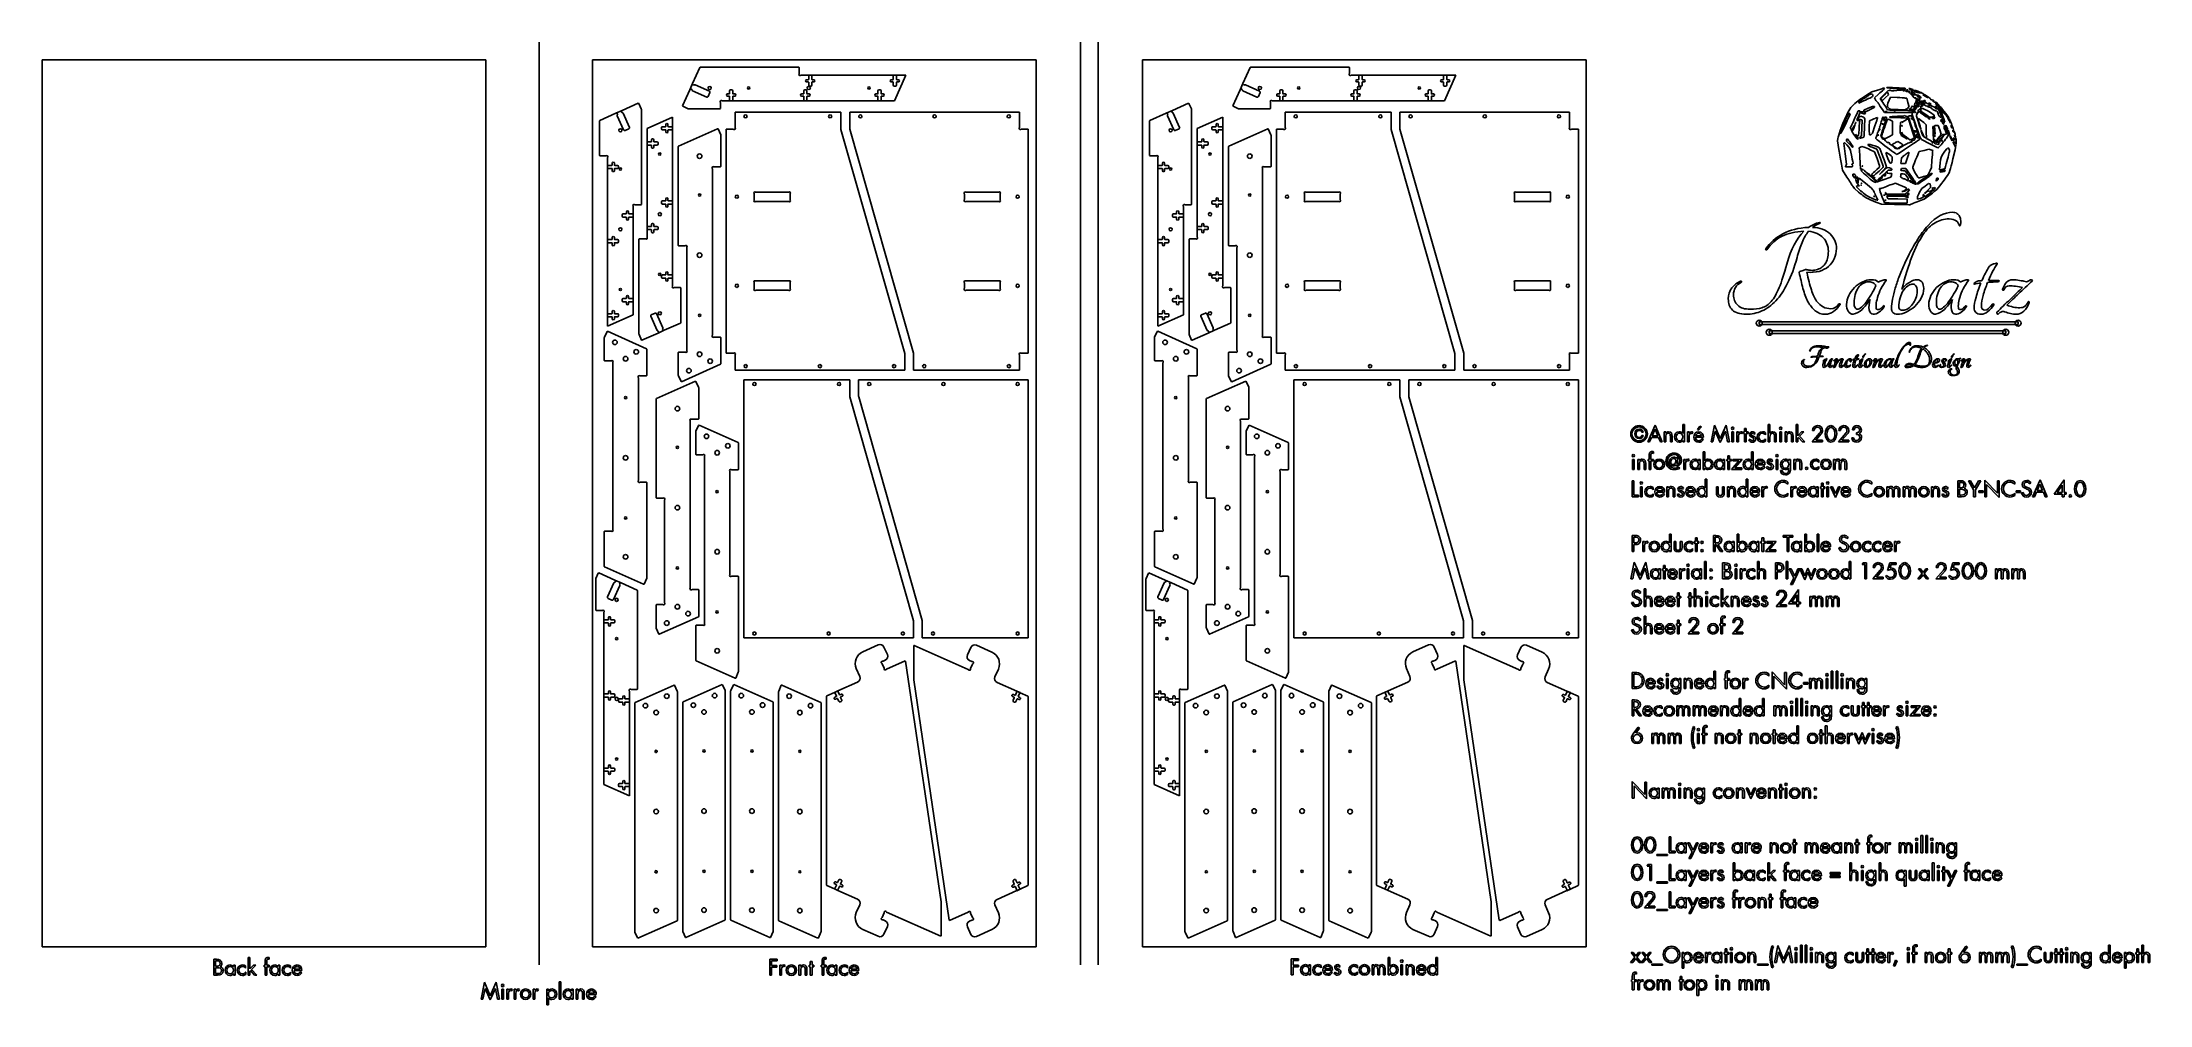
# Model space of a CAD drawing. Extents: x 150 to 6088, y 37 to 2750.
import ezdxf

# ---------------------------------------------------------------- set-up
doc = ezdxf.new("R2010")
doc.units = 0
for name, color, linetype in [('00_Layout', 7, 'CONTINUOUS'), ('02_Counture_inner_24_mm', 7, 'CONTINUOUS'), ('02_Counture_outer_24_mm', 7, 'CONTINUOUS'), ('02_Drill_24_mm', 7, 'CONTINUOUS'), ('02_Drill_9_mm', 7, 'CONTINUOUS'), ('02_Drill_milling_24_mm', 7, 'CONTINUOUS'), ('02_Pocket_18_mm', 7, 'CONTINUOUS'), ('02_Pocket_20_mm', 7, 'CONTINUOUS')]:
    doc.layers.add(name, color=color, linetype=linetype)

msp = doc.modelspace()

# ---------------------------------------------------------------- linework, layer by layer
at = {"layer": '00_Layout', "color": 7}
for p, q in [((1549.996627, 149.999639), (1549.996627, 2749.993976)), ((3074.993252, 149.999639), (3074.993252, 2749.993976)), ((3124.993308, 149.999639), (3124.993308, 2749.993976)), ((1400.005032, 2699.994077), (149.99967, 2699.994077)), ((149.99967, 2699.994077), (149.99967, 199.999218)), ((1400.005032, 199.999218), (1400.005032, 2699.994077)), ((2949.993509, 2699.994087), (1699.996239, 2699.994087)), ((1699.996239, 2699.994087), (1699.996239, 200.007103)), ((2949.993509, 200.007103), (2949.993509, 2699.994087)), ((4499.990216, 2699.994092), (3249.992787, 2699.994092)), ((3249.992787, 2699.994092), (3249.992787, 200.007103)), ((3552.685781, 2678.949323), (3532.429325, 2633.454317)), ((3554.093361, 2679.862133), (3552.685781, 2678.949323)), ((3831.860278, 2679.862133), (3554.093361, 2679.862133)), ((3832.860401, 2678.86201), (3831.860278, 2679.862133)), ((3832.860401, 2662.196577), (3832.860401, 2678.86201)), ((4499.990216, 200.007103), (4499.990216, 2699.994092)), ((3524.621488, 2615.912481), (3504.365032, 2570.417475)), ((3524.620958, 2615.912838), (3532.429589, 2633.453775)), ((3532.429325, 2633.454317), (3524.621488, 2615.912481)), ((3530.449452, 2616.711507), (3528.713789, 2617.484195)), ((3572.277605, 2595.351741), (3532.211573, 2613.190268)), ((3534.000946, 2629.360786), (3535.736609, 2628.588098)), ((3534.000946, 2629.360786), (3534.000946, 2629.360786)), ((3539.532578, 2629.63406), (3579.598874, 2611.795546)), ((3584.961438, 2620.862453), (3584.961438, 2620.862453)), ((3636.564601, 2604.86275), (3636.564601, 2612.861907)), ((3639.564969, 2615.862091), (3642.565073, 2615.862091)), ((3645.564383, 2612.861907), (3645.564383, 2604.86275)), ((3693.174728, 2620.862453), (3693.174728, 2620.862453)), ((3858.360358, 2656.861954), (3838.196242, 2656.862166)), ((3845.563284, 2604.86275), (3845.563284, 2612.861907)), ((3848.563652, 2615.862091), (3851.562698, 2615.862091)), ((3850.610465, 2640.862595), (3850.610465, 2640.962872)), ((3853.610568, 2643.963015), (3858.360094, 2643.962976)), ((3858.360094, 2637.862412), (3853.610568, 2637.862412)), ((3854.563331, 2612.861907), (3854.563331, 2604.86275)), ((3858.360094, 2656.862166), (3869.360386, 2656.862166)), ((3869.361709, 2656.861954), (3858.360358, 2656.861954)), ((3859.360216, 2644.963032), (3859.360216, 2655.862096)), ((3859.360216, 2628.861875), (3859.360216, 2636.862355)), ((3865.360424, 2625.863041), (3862.36032, 2625.863041)), ((3864.093073, 2620.862453), (3864.093073, 2620.862453)), ((3868.359734, 2655.862096), (3868.360263, 2655.862096)), ((3868.360263, 2655.862096), (3868.360263, 2644.963032)), ((3868.360263, 2636.862355), (3868.360263, 2628.861875)), ((3869.360122, 2643.962976), (3874.109911, 2643.963015)), ((3874.109911, 2637.862412), (3869.360122, 2637.862412)), ((4096.860284, 2656.861954), (3869.361709, 2656.861954)), ((3877.109751, 2640.962872), (3877.109751, 2640.862595)), ((4032.511111, 2620.862453), (4032.511111, 2620.862453)), ((4054.563555, 2604.86275), (4054.563555, 2612.861907)), ((4057.563659, 2615.862091), (4060.563498, 2615.862091)), ((4063.563602, 2612.861907), (4063.563602, 2604.86275)), ((4089.110125, 2640.962872), (4089.110125, 2640.862595)), ((4096.860284, 2643.962976), (4092.110229, 2643.963015)), ((4092.110229, 2637.862412), (4096.860284, 2637.862412)), ((4107.860312, 2656.862166), (4096.860284, 2656.862166)), ((4107.860312, 2656.861954), (4096.860284, 2656.861954)), ((4097.860142, 2655.862096), (4097.860142, 2644.963032)), ((4097.860142, 2636.862355), (4097.860142, 2628.861875)), ((4100.803625, 2584.863694), (4132.860207, 2656.861954)), ((4100.860246, 2625.863041), (4103.860085, 2625.863041)), ((4100.860246, 2625.863041), (4100.860246, 2625.863041)), ((4106.860189, 2644.963032), (4106.860189, 2655.862096)), ((4106.860189, 2628.861875), (4106.860189, 2636.862355)), ((4132.860207, 2656.861954), (4107.860312, 2656.861954)), ((4112.610101, 2643.963015), (4107.860312, 2643.962976)), ((4107.860312, 2637.862412), (4112.610101, 2637.862412)), ((4115.610205, 2640.862595), (4115.610205, 2640.962872)), ((5303.995472, 2609.514601), (5320.390727, 2614.890379)), ((5338.398982, 2620.26615), (5340.01199, 2620.26615)), ((5340.01199, 2620.26615), (5338.664719, 2617.350546)), ((5338.875468, 2602.008829), (5349.600195, 2612.778336)), ((5349.600195, 2612.778336), (5353.074543, 2614.089758)), ((5353.074543, 2614.089758), (5356.548899, 2615.40118)), ((5356.548899, 2615.40118), (5356.548899, 2614.472825)), ((5374.892457, 2613.293527), (5388.385182, 2614.311112)), ((5385.104612, 2617.969275), (5385.104612, 2617.969312)), ((5388.385182, 2614.311112), (5389.242094, 2615.697627)), ((5389.242094, 2615.697627), (5390.099013, 2617.084136)), ((5390.099013, 2617.084136), (5391.327683, 2614.788337)), ((5391.327683, 2614.788337), (5392.55636, 2612.492532)), ((5392.55636, 2612.492532), (5395.977103, 2612.994551)), ((5395.977103, 2612.994551), (5399.397846, 2613.496646)), ((5399.922738, 2618.8092), (5398.341368, 2617.807195)), ((5398.740186, 2619.540091), (5399.922738, 2618.8092)), ((5399.397846, 2613.496646), (5400.187427, 2612.219068)), ((5402.587713, 2614.438449), (5401.867369, 2615.603992)), ((5401.867369, 2615.603992), (5403.684453, 2615.603992)), ((5402.587706, 2614.438449), (5402.587713, 2614.438449)), ((5403.684453, 2615.603992), (5405.501553, 2615.603992)), ((5405.501553, 2615.603992), (5405.501553, 2614.438449)), ((5411.647309, 2616.769528), (5408.683814, 2619.100614)), ((5408.683814, 2619.100614), (5411.096201, 2619.100614)), ((5419.773478, 2610.941827), (5418.322504, 2612.690138)), ((5423.567452, 2613.456923), (5425.097206, 2614.069115)), ((5425.80141, 2613.364926), (5423.567452, 2613.456923)), ((5428.035354, 2613.272929), (5425.80141, 2613.364926)), ((5427.331165, 2613.977118), (5428.035354, 2613.272929)), ((5429.395138, 2612.329614), (5428.229602, 2613.534911)), ((5428.229602, 2613.534911), (5431.143449, 2612.677049)), ((3316.386126, 2549.658201), (3333.925846, 2557.466792)), ((3333.925317, 2557.466157), (3316.386126, 2549.65832)), ((3332.355812, 2553.375139), (3333.128393, 2551.639436)), ((3332.355812, 2553.375139), (3332.355812, 2553.375139)), ((3379.422968, 2577.722605), (3333.925317, 2557.466157)), ((3380.743236, 2577.217252), (3379.422968, 2577.722605)), ((3387.569471, 2561.879398), (3380.743236, 2577.217252)), ((3387.976928, 2559.966464), (3387.569471, 2561.879398)), ((3387.976928, 2292.523558), (3387.976928, 2559.966464)), ((3504.365032, 2570.417475), (3504.873031, 2569.097207)), ((3504.873031, 2569.097207), (3520.208247, 2562.268334)), ((3520.208247, 2562.268334), (3522.121181, 2561.863523)), ((3522.121181, 2561.863523), (3609.565782, 2561.863523)), ((3581.170231, 2607.702557), (3576.3707, 2596.923098)), ((3609.565782, 2561.863523), (3610.565905, 2562.863645)), ((3610.565905, 2562.863645), (3610.565905, 2579.527404)), ((3615.900423, 2584.863112), (3635.565801, 2584.863694)), ((3627.81432, 2600.762353), (3627.81432, 2600.862616)), ((3630.814688, 2603.862747), (3635.564478, 2603.862694)), ((3635.564478, 2597.762302), (3630.814688, 2597.762236)), ((3646.565035, 2584.863112), (3635.565007, 2584.863112)), ((3635.565801, 2584.863694), (3646.564506, 2584.863694)), ((3636.564601, 2585.863168), (3636.564601, 2596.762245)), ((3645.564912, 2596.762245), (3645.564912, 2585.863168)), ((3646.564506, 2603.862694), (3651.315619, 2603.862747)), ((3646.564506, 2584.863694), (3844.565013, 2584.863694)), ((3651.316148, 2597.762236), (3646.565035, 2597.762302)), ((3654.316252, 2600.862616), (3654.316781, 2600.762353)), ((3836.813003, 2600.762353), (3836.813003, 2600.862616)), ((3839.813636, 2603.862747), (3844.563161, 2603.862694)), ((3844.563161, 2597.762302), (3839.813636, 2597.762236)), ((3855.563454, 2584.863112), (3844.563161, 2584.863112)), ((3844.565013, 2584.863694), (3855.563718, 2584.863694)), ((3845.56249, 2585.863168), (3845.563284, 2585.863168)), ((3845.563284, 2585.863168), (3845.563284, 2596.762245)), ((3854.563331, 2596.762245), (3854.563331, 2585.863168)), ((3855.563454, 2603.862694), (3860.314302, 2603.862747)), ((3860.314302, 2597.762236), (3855.563454, 2597.762302)), ((3855.563718, 2584.863694), (4053.563696, 2584.863694)), ((3863.313612, 2600.862616), (3863.313612, 2600.762353)), ((4045.813538, 2600.762353), (4045.813538, 2600.862616)), ((4048.813642, 2603.862747), (4053.563696, 2603.862694)), ((4053.563696, 2597.762302), (4048.813642, 2597.762236)), ((4053.563696, 2584.863694), (4064.56346, 2584.863694)), ((4064.56346, 2584.863112), (4053.563696, 2584.863112)), ((4054.563555, 2585.863168), (4054.563555, 2596.762245)), ((4063.563602, 2596.762245), (4063.563602, 2585.863168)), ((4064.56346, 2603.862694), (4069.313514, 2603.862747)), ((4069.313514, 2597.762236), (4064.56346, 2597.762302)), ((4064.56346, 2584.863694), (4100.803625, 2584.863694)), ((4072.313618, 2600.862616), (4072.313618, 2600.762353)), ((5239.588955, 2556.255497), (5245.239774, 2565.792288)), ((5245.239774, 2565.792288), (5252.90046, 2573.506422)), ((5266.004254, 2556.161435), (5261.81553, 2547.128504)), ((5268.188115, 2556.161435), (5266.004254, 2556.161435)), ((5269.460659, 2582.565756), (5266.87412, 2580.298918)), ((5266.87412, 2580.298918), (5267.460434, 2579.350218)), ((5267.460434, 2579.350218), (5268.046747, 2578.401519)), ((5268.046747, 2578.401519), (5277.040201, 2582.574948)), ((5270.371976, 2556.161435), (5268.188115, 2556.161435)), ((5271.06001, 2554.368532), (5270.371976, 2556.161435)), ((5271.748043, 2552.575621), (5271.06001, 2554.368532)), ((5278.277031, 2553.830357), (5273.795517, 2553.830357)), ((5273.795517, 2553.830357), (5273.795517, 2552.117319)), ((5282.758545, 2553.830357), (5278.277031, 2553.830357)), ((5294.039945, 2563.587798), (5281.954296, 2558.193217)), ((5281.954296, 2558.193217), (5281.954296, 2556.788811)), ((5284.893072, 2551.471739), (5282.758545, 2553.830357)), ((5291.897198, 2602.248433), (5303.995472, 2609.514601)), ((5306.125593, 2568.98238), (5294.039945, 2563.587798)), ((5295.162645, 2557.496687), (5295.162645, 2557.496687)), ((5295.357978, 2590.804931), (5295.358008, 2590.804954)), ((5302.786361, 2603.932069), (5299.072185, 2602.032314)), ((5304.493647, 2603.276945), (5302.786361, 2603.932069)), ((5306.015974, 2596.545369), (5307.349618, 2598.22923)), ((5309.191968, 2568.98238), (5306.125593, 2568.98238)), ((5307.349618, 2598.22923), (5306.775272, 2600.425514)), ((5312.258342, 2568.98238), (5309.191968, 2568.98238)), ((5322.766503, 2602.910161), (5311.712164, 2592.577715)), ((5311.712164, 2592.577715), (5313.410251, 2589.404803)), ((5312.258342, 2567.831459), (5312.258342, 2568.98238)), ((5328.150733, 2591.239322), (5338.875468, 2602.008829)), ((5329.384892, 2588.560853), (5328.150733, 2591.239322)), ((5330.800989, 2592.095074), (5329.749829, 2590.130959)), ((5329.749829, 2590.130959), (5330.45312, 2588.298213)), ((5330.45312, 2588.298213), (5331.156412, 2586.465467)), ((5331.156412, 2586.465467), (5333.199173, 2586.465467)), ((5333.199173, 2586.465467), (5335.241935, 2586.465467)), ((5335.241935, 2586.465467), (5343.086361, 2593.860266)), ((5335.887993, 2557.602633), (5340.539059, 2551.467819)), ((5346.064149, 2607.615138), (5338.958153, 2600.837168)), ((5343.086361, 2593.860266), (5350.930794, 2601.255051)), ((5343.59037, 2553.830357), (5344.3107, 2554.9959)), ((5344.824687, 2553.830357), (5343.59037, 2553.830357)), ((5348.101278, 2607.226881), (5346.064149, 2607.615138)), ((5347.413626, 2559.911311), (5346.778099, 2562.40699)), ((5350.961415, 2559.201737), (5347.413626, 2559.911311)), ((5350.138423, 2606.838623), (5348.101278, 2607.226881)), ((5348.676956, 2572.847192), (5348.104255, 2567.970449)), ((5348.104255, 2567.970449), (5351.452425, 2564.846984)), ((5349.249656, 2577.723934), (5348.676956, 2572.847192)), ((5353.12942, 2586.339827), (5349.249656, 2577.723934)), ((5350.534608, 2604.046841), (5350.138423, 2606.838623)), ((5350.930794, 2601.255051), (5350.534608, 2604.046841)), ((5357.009176, 2594.95572), (5353.12942, 2586.339827)), ((5375.719047, 2594.143034), (5357.009176, 2594.95572)), ((5357.131659, 2560.764662), (5359.462738, 2559.805821)), ((5359.462738, 2559.805821), (5378.440201, 2559.731775)), ((5364.860917, 2558.492163), (5359.685057, 2558.492163)), ((5367.351046, 2557.159484), (5364.860917, 2558.492163)), ((5369.841175, 2555.826805), (5367.351046, 2557.159484)), ((5370.285378, 2557.159484), (5369.841175, 2555.826805)), ((5370.729582, 2558.492163), (5370.285378, 2557.159484)), ((5386.075854, 2558.464489), (5370.729582, 2558.492163)), ((5378.440201, 2559.731775), (5397.417672, 2559.657728)), ((5401.422133, 2558.436815), (5386.075854, 2558.464489)), ((5397.417672, 2559.657728), (5401.168236, 2561.245179)), ((5402.587713, 2591.625755), (5398.508324, 2592.478052)), ((5400.187427, 2612.219068), (5400.977002, 2610.941498)), ((5400.977002, 2610.941498), (5404.331574, 2610.941498)), ((5401.168236, 2561.245179), (5401.168221, 2561.245508)), ((5405.792914, 2557.421825), (5401.422133, 2558.436815)), ((5406.009915, 2579.76143), (5402.587713, 2591.625755)), ((5404.331574, 2610.941498), (5407.686169, 2610.941498)), ((5410.163688, 2556.406836), (5405.792914, 2557.421825)), ((5409.432116, 2567.897106), (5406.009915, 2579.76143)), ((5407.175451, 2565.365032), (5409.432116, 2567.897106)), ((5407.686169, 2610.941498), (5410.964653, 2607.305273)), ((5412.242582, 2562.491799), (5410.163688, 2561.831963)), ((5410.163688, 2561.831963), (5410.163688, 2559.119403)), ((5410.163688, 2559.119403), (5410.163688, 2556.406836)), ((5410.163725, 2610.941827), (5410.163725, 2612.495882)), ((5410.163725, 2612.495882), (5410.940756, 2611.718859)), ((5410.163725, 2609.38778), (5410.163725, 2610.941827)), ((5410.940756, 2610.164804), (5410.163725, 2609.38778)), ((5410.940756, 2611.718859), (5411.717773, 2610.941827)), ((5411.717773, 2610.941827), (5410.940756, 2610.164804)), ((5414.321484, 2563.151635), (5412.242582, 2562.491799)), ((5413.695927, 2555.578668), (5413.677976, 2557.549574)), ((5413.677976, 2557.549574), (5413.678193, 2557.549574)), ((5414.825763, 2557.326979), (5413.695927, 2555.578668)), ((5416.441531, 2566.740598), (5414.321484, 2563.151635)), ((5414.825883, 2560.240825), (5415.991426, 2560.96117)), ((5416.844762, 2606.27967), (5415.013407, 2610.941827)), ((5415.013407, 2610.941827), (5417.393446, 2610.941827)), ((5415.991426, 2560.96117), (5415.973475, 2560.01823)), ((5416.323655, 2552.082031), (5418.543641, 2555.056162)), ((5418.561592, 2570.329568), (5416.441531, 2566.740598)), ((5418.67611, 2601.617505), (5416.844762, 2606.27967)), ((5417.393446, 2610.941827), (5419.773478, 2610.941827)), ((5418.963358, 2607.539177), (5418.301053, 2606.467598)), ((5418.301053, 2606.467598), (5420.143328, 2604.625323)), ((5421.35588, 2567.704466), (5418.561592, 2570.329568)), ((5423.820863, 2601.617505), (5418.67611, 2601.617505)), ((5419.043328, 2598.563718), (5423.843511, 2593.458396)), ((5420.143328, 2604.625323), (5421.985604, 2602.783048)), ((5420.947001, 2560.464423), (5421.130322, 2562.898553)), ((5421.130322, 2562.898553), (5422.640249, 2562.319121)), ((5421.985604, 2602.783048), (5424.233429, 2602.783048)), ((5423.122141, 2553.830506), (5422.068453, 2553.830506)), ((5422.401797, 2552.664963), (5423.122141, 2553.830506)), ((5422.640249, 2562.319121), (5424.150168, 2561.739689)), ((5428.965616, 2601.617505), (5423.820863, 2601.617505)), ((5423.843511, 2593.458396), (5426.619339, 2593.440446)), ((5429.103649, 2563.852346), (5424.1501, 2557.426664)), ((5424.1501, 2557.426664), (5424.1501, 2554.463042)), ((5424.1501, 2554.463042), (5424.1501, 2551.499427)), ((5424.150168, 2561.739689), (5424.150168, 2563.409526)), ((5425.037416, 2571.569861), (5424.485658, 2565.415892)), ((5424.485658, 2565.415892), (5425.50788, 2564.784104)), ((5425.589174, 2577.72383), (5425.037416, 2571.569861)), ((5425.50788, 2564.784104), (5426.53011, 2564.152316)), ((5426.69646, 2578.889373), (5425.589174, 2577.72383)), ((5427.813813, 2592.42049), (5426.232443, 2591.418492)), ((5426.232443, 2591.418492), (5427.532855, 2590.614797)), ((5426.481261, 2603.565427), (5426.481291, 2603.565427)), ((5426.53011, 2564.152316), (5428.354247, 2568.518086)), ((5426.619339, 2593.440446), (5429.395168, 2593.422495)), ((5427.80376, 2580.054909), (5426.69646, 2578.889373)), ((5427.532855, 2590.614797), (5428.83326, 2589.811101)), ((5428.86326, 2584.748599), (5427.74863, 2584.059743)), ((5427.74863, 2584.059743), (5428.405175, 2582.348762)), ((5429.369528, 2577.93478), (5427.80376, 2580.054909)), ((5429.395168, 2593.422495), (5427.813813, 2592.42049)), ((5428.354247, 2568.518086), (5430.178377, 2572.883856)), ((5428.83326, 2589.811101), (5431.062394, 2590.518581)), ((5431.220076, 2600.410959), (5428.965616, 2601.617505)), ((5430.935304, 2575.814644), (5429.369528, 2577.93478)), ((5430.893067, 2587.613179), (5429.395138, 2587.595228)), ((5429.395138, 2587.595228), (5430.731945, 2586.738922)), ((5430.178377, 2572.883856), (5433.015268, 2575.115354)), ((5430.227293, 2580.637774), (5431.392828, 2580.637774)), ((5431.392828, 2580.637774), (5430.685378, 2582.481417)), ((5431.845514, 2578.517548), (5430.935304, 2575.814644)), ((5431.062394, 2590.518581), (5433.291521, 2591.226061)), ((5433.474528, 2599.204414), (5431.220076, 2600.410959)), ((5432.840413, 2549.768364), (5435.800356, 2554.819123)), ((5435.222838, 2600.705186), (5432.89176, 2601.909898)), ((5432.89176, 2601.909898), (5436.908412, 2597.684316)), ((5433.291521, 2591.226061), (5435.714125, 2588.625708)), ((5433.474528, 2597.497105), (5433.474528, 2599.204414)), ((5433.474528, 2595.789662), (5433.474528, 2597.497105)), ((5435.181836, 2595.789662), (5433.474528, 2595.789662)), ((5435.095568, 2556.655819), (5434.390781, 2558.492514)), ((5434.390781, 2558.492514), (5435.522091, 2558.492514)), ((5434.640071, 2609.972649), (5434.640071, 2609.972649)), ((5435.800356, 2554.819123), (5435.095568, 2556.655819)), ((5436.8891, 2595.789662), (5435.181836, 2595.789662)), ((5438.136722, 2583.865727), (5435.263871, 2585.748084)), ((5435.805606, 2568.98238), (5435.805614, 2568.98238)), ((5436.864186, 2606.744352), (5441.633314, 2605.981741)), ((5438.09566, 2593.53521), (5436.8891, 2595.789662)), ((5439.575691, 2554.770597), (5437.553768, 2554.381217)), ((5437.553768, 2554.381217), (5437.921606, 2553.231643)), ((5437.577178, 2580.68268), (5439.302198, 2584.018502)), ((5437.921606, 2553.231643), (5438.289445, 2552.082061)), ((5438.136722, 2584.94554), (5438.136722, 2583.865727)), ((5443.608634, 2583.551785), (5438.832916, 2576.914906)), ((5439.302198, 2584.018502), (5439.302198, 2587.649626)), ((5441.597623, 2555.159976), (5439.575691, 2554.770597)), ((5439.726178, 2561.565299), (5442.798962, 2564.638083)), ((5443.205193, 2593.458725), (5440.379551, 2596.479603)), ((5442.216082, 2573.644545), (5441.495738, 2574.81008)), ((5441.495738, 2574.81008), (5442.661273, 2574.81008)), ((5450.305572, 2549.140174), (5441.597623, 2555.159976)), ((5441.633314, 2607.319932), (5441.633314, 2608.658123)), ((5441.633314, 2608.658123), (5446.471785, 2606.189722)), ((5441.633314, 2605.981741), (5441.633314, 2607.319932)), ((5442.701737, 2560.452695), (5441.792574, 2557.167951)), ((5441.792574, 2557.167951), (5443.752733, 2555.565736)), ((5442.065125, 2593.458725), (5443.205193, 2593.458725)), ((5442.216082, 2573.644545), (5442.216082, 2573.644545)), ((5443.610893, 2563.737439), (5442.701737, 2560.452695)), ((5442.798962, 2567.2635), (5442.798962, 2569.88891)), ((5442.798962, 2569.88891), (5444.838104, 2569.727055)), ((5442.798962, 2564.638083), (5442.798962, 2567.2635)), ((5447.37382, 2583.370034), (5443.608634, 2583.551785)), ((5446.410206, 2563.418068), (5443.610893, 2563.737439)), ((5445.267498, 2572.479002), (5444.101962, 2572.479002)), ((5444.547153, 2573.644545), (5445.267498, 2572.479002)), ((5444.838104, 2569.727055), (5446.877223, 2569.5652)), ((5445.129929, 2577.140493), (5445.129929, 2578.237914)), ((5448.335167, 2577.177891), (5445.129929, 2577.140493)), ((5446.123766, 2579.948887), (5447.117597, 2580.563099)), ((5446.471785, 2606.189722), (5451.31027, 2603.721321)), ((5446.877223, 2569.5652), (5447.250222, 2572.18767)), ((5447.117597, 2580.563099), (5449.329004, 2578.889193)), ((5451.138991, 2583.188284), (5447.37382, 2583.370034)), ((5449.804053, 2602.790438), (5448.297859, 2601.859562)), ((5448.297859, 2601.859562), (5454.890228, 2597.482461)), ((5451.540412, 2577.215288), (5448.335167, 2577.177891)), ((5449.329004, 2578.889193), (5451.540412, 2577.215288)), ((5451.31027, 2603.721321), (5449.804053, 2602.790438)), ((5451.195386, 2585.926177), (5450.442371, 2585.173199)), ((5450.442371, 2585.173199), (5452.101295, 2584.147933)), ((5457.925832, 2578.999231), (5451.138991, 2583.188284)), ((5451.948341, 2586.679162), (5451.195386, 2585.926177)), ((5452.705933, 2601.987258), (5451.540412, 2603.068388)), ((5451.540412, 2603.068388), (5453.897258, 2601.861319)), ((5453.933757, 2585.568069), (5451.948341, 2586.679162)), ((5452.101295, 2584.147933), (5453.76016, 2583.122674)), ((5452.123135, 2576.044412), (5452.123135, 2577.278736)), ((5452.123135, 2577.278736), (5453.288731, 2576.558391)), ((5452.123135, 2576.044412), (5452.123135, 2576.044412)), ((5453.76016, 2583.122674), (5454.839667, 2583.78984)), ((5455.919174, 2584.457006), (5453.933757, 2585.568069)), ((5454.839667, 2583.78984), (5455.919174, 2584.457006)), ((5463.778566, 2570.147923), (5463.778566, 2571.701978)), ((5463.778566, 2571.701978), (5464.555605, 2570.924947)), ((5463.778566, 2568.593868), (5463.778566, 2570.147923)), ((5464.555605, 2569.370892), (5463.778566, 2568.593868)), ((5465.595471, 2578.267929), (5464.361364, 2578.229036)), ((5464.361364, 2578.229036), (5467.14895, 2575.907591)), ((5464.555605, 2570.924947), (5465.332644, 2570.147923)), ((5465.332644, 2570.147923), (5464.555605, 2569.370892)), ((5467.524493, 2574.810178), (5466.118583, 2574.810178)), ((5466.136309, 2571.192486), (5466.830401, 2573.001336)), ((5467.280065, 2571.899368), (5466.136309, 2571.192486)), ((5466.830401, 2573.001336), (5467.524493, 2574.810178)), ((5467.14895, 2575.907591), (5469.936536, 2573.586145)), ((5468.42382, 2572.606249), (5467.280065, 2571.899368)), ((5467.353139, 2566.651353), (5469.245063, 2566.651353)), ((5475.883586, 2569.04603), (5468.42382, 2572.606249)), ((5471.35015, 2575.000507), (5469.090313, 2576.653687)), ((5469.245063, 2566.651353), (5471.463987, 2564.199474)), ((5469.936536, 2573.586145), (5470.643343, 2574.293326)), ((5470.643343, 2574.293326), (5471.35015, 2575.000507)), ((5470.77184, 2588.798976), (5470.77184, 2587.631025)), ((5470.77184, 2587.631025), (5472.520158, 2587.631025)), ((5472.520158, 2587.631025), (5474.268402, 2587.631025)), ((5474.268402, 2587.631025), (5474.268402, 2586.396701)), ((5474.268402, 2586.396701), (5474.268402, 2585.162369)), ((5474.268402, 2585.162369), (5475.614028, 2585.994015)), ((5476.177304, 2585.559782), (5475.394955, 2584.293902)), ((5475.394955, 2584.293902), (5478.004904, 2582.465845)), ((5475.614028, 2585.994015), (5476.959728, 2586.825654)), ((5483.343353, 2565.48581), (5475.883586, 2569.04603)), ((5476.959728, 2586.825654), (5476.177304, 2585.559782)), ((5477.765039, 2584.717171), (5477.765039, 2584.717171)), ((5478.603035, 2558.864212), (5483.523158, 2555.980837)), ((5484.249262, 2578.239402), (5483.009994, 2576.975699)), ((5483.009994, 2576.975699), (5485.341035, 2575.018734)), ((5483.135723, 2580.637781), (5485.656593, 2580.637781)), ((5484.014258, 2563.737529), (5483.343353, 2565.48581)), ((5483.523158, 2555.980837), (5484.634378, 2556.667674)), ((5484.685164, 2561.989248), (5484.014258, 2563.737529)), ((5485.48853, 2579.503113), (5484.249262, 2578.239402)), ((5484.634378, 2556.667674), (5485.745673, 2557.35451)), ((5487.652705, 2561.989248), (5484.685164, 2561.989248)), ((5487.995562, 2568.98238), (5485.211267, 2568.98238)), ((5488.092346, 2576.731473), (5485.48853, 2579.503113)), ((5485.656593, 2580.637781), (5492.521198, 2573.299496)), ((5485.745673, 2557.35451), (5488.088382, 2554.064478)), ((5490.620224, 2561.989248), (5487.652705, 2561.989248)), ((5487.834007, 2571.022075), (5487.995562, 2568.98238)), ((5490.69614, 2573.95984), (5488.092346, 2576.731473)), ((5490.002894, 2563.68441), (5491.168467, 2563.988225)), ((5492.963158, 2558.201242), (5490.620224, 2561.989248)), ((5490.932491, 2568.97401), (5490.69614, 2573.95984)), ((5491.168467, 2563.988225), (5490.932491, 2568.97401)), ((5495.306166, 2554.413237), (5492.963158, 2558.201242)), ((5495.780886, 2567.234069), (5493.918656, 2569.565148)), ((5493.918656, 2569.565148), (5494.582082, 2563.872638)), ((5494.582082, 2563.872638), (5495.245508, 2558.180128)), ((5494.803548, 2552.373542), (5495.306166, 2554.413237)), ((5495.245508, 2558.180128), (5499.391435, 2548.137847)), ((5498.631449, 2556.534899), (5498.979243, 2558.702454)), ((5501.154936, 2550.229082), (5498.631449, 2556.534899)), ((5498.979243, 2558.702454), (5499.327037, 2560.87001)), ((5499.327037, 2560.87001), (5504.934296, 2553.270798)), ((3270.89112, 2529.401856), (3269.97831, 2527.994276)), ((3269.97831, 2527.994276), (3269.97831, 2430.225655)), ((3316.386126, 2549.65832), (3270.89112, 2529.401856)), ((3338.044341, 2502.488842), (3320.204584, 2542.556456)), ((3321.251803, 2546.351155), (3320.479221, 2548.086831)), ((3333.477378, 2501.626805), (3333.477378, 2501.626805)), ((3336.648402, 2549.87758), (3354.488424, 2509.809979)), ((3352.917067, 2505.71699), (3342.137436, 2500.917485)), ((3475.977418, 2538.263243), (3403.976248, 2506.209034)), ((3403.976248, 2506.209034), (3403.976248, 2469.966488)), ((3444.976786, 2505.764906), (3444.976786, 2508.765089)), ((3447.97636, 2511.764769), (3455.976814, 2511.764769)), ((3455.976814, 2502.764722), (3447.97636, 2502.764722)), ((3456.976937, 2512.764813), (3456.976937, 2517.514444)), ((3456.976937, 2497.015048), (3456.976937, 2501.764679)), ((3459.977305, 2520.514257), (3460.076259, 2520.514257)), ((3460.076259, 2494.014865), (3459.977305, 2494.014865)), ((3463.076892, 2517.514444), (3463.076892, 2512.764813)), ((3463.076892, 2501.764679), (3463.076892, 2497.015048)), ((3464.077015, 2511.764769), (3464.077015, 2511.764267)), ((3464.077015, 2511.764267), (3474.977296, 2511.764267)), ((3474.977296, 2502.764722), (3464.077015, 2502.764722)), ((3475.977418, 2512.765395), (3475.977418, 2538.263243)), ((3475.977418, 2501.764044), (3475.977418, 2512.765395)), ((3475.977418, 2512.76431), (3475.977418, 2501.76415)), ((3475.977418, 2303.763537), (3475.977418, 2501.764044)), ((3492.888755, 2457.069481), (3602.928724, 2506.06227)), ((3602.928724, 2506.06227), (3604.248992, 2505.554271)), ((3604.248992, 2505.554271), (3611.569997, 2489.110453)), ((3626.979826, 1873.364568), (3626.979826, 2504.362696)), ((3626.979826, 2504.362696), (3646.643616, 2504.362696)), ((3651.978398, 2509.697928), (3651.978398, 2552.362607)), ((3651.978398, 2552.362607), (3949.976107, 2552.362607)), ((3685.976754, 2540.862637), (3685.976754, 2540.862637)), ((3924.47615, 2540.862637), (3924.47615, 2540.862637)), ((3949.976107, 2552.362607), (3949.975049, 2504.861911)), ((3950.091994, 2504.025988), (4129.974668, 1872.722981)), ((4452.975447, 2552.362356), (3974.976003, 2552.362356)), ((3974.976003, 2552.362356), (3974.976003, 2505.002034)), ((3974.976003, 2505.002034), (4154.858941, 1873.699741)), ((4009.476007, 2540.862637), (4009.476007, 2540.862637)), ((4218.475748, 2540.862637), (4218.475748, 2540.862637)), ((4427.47549, 2540.862637), (4427.47549, 2540.862637)), ((4452.975447, 2509.697505), (4452.975447, 2552.362356)), ((4452.975447, 2509.697505), (4452.975447, 2509.697505)), ((4477.976401, 2504.362194), (4458.310229, 2504.362194)), ((4477.976401, 1873.364065), (4477.976401, 2504.362194)), ((5226.099573, 2521.662816), (5215.518533, 2498.236898)), ((5215.518533, 2498.236898), (5215.55593, 2494.855392)), ((5215.55593, 2494.855392), (5215.593327, 2491.473893)), ((5215.593327, 2491.473893), (5217.433014, 2493.804972)), ((5230.724303, 2519.446861), (5230.723615, 2519.446921)), ((5239.882881, 2549.46051), (5238.281751, 2547.27463)), ((5241.767557, 2548.737324), (5239.882881, 2549.46051)), ((5243.652226, 2548.014137), (5241.767557, 2548.737324)), ((5242.913706, 2545.38593), (5243.652226, 2548.014137)), ((5250.68556, 2523.000708), (5243.744313, 2507.905843)), ((5243.744313, 2507.905843), (5244.348951, 2506.330127)), ((5244.348951, 2506.330127), (5244.953588, 2504.754419)), ((5244.953588, 2504.754419), (5247.427711, 2505.107449)), ((5249.027668, 2501.145972), (5246.987973, 2501.551956)), ((5246.987973, 2501.551956), (5246.987973, 2500.722195)), ((5247.427711, 2505.107449), (5249.901827, 2505.460478)), ((5251.06737, 2500.739988), (5249.027668, 2501.145972)), ((5249.901827, 2505.460478), (5253.779204, 2512.453722)), ((5253.498247, 2507.762387), (5251.06737, 2500.739988)), ((5257.477951, 2520.612456), (5257.477951, 2520.612456)), ((5258.643494, 2522.943543), (5258.643494, 2522.943543)), ((5262.023481, 2529.48152), (5262.8077, 2532.040228)), ((5266.122108, 2528.712612), (5262.023481, 2529.48152)), ((5267.262864, 2537.377794), (5265.084919, 2534.971195)), ((5265.084919, 2534.971195), (5267.331914, 2533.328158)), ((5270.220735, 2527.943703), (5266.122108, 2528.712612)), ((5267.669985, 2543.587283), (5271.748043, 2552.575621)), ((5267.929506, 2492.107806), (5268.569821, 2505.194592)), ((5269.715424, 2523.11254), (5270.220735, 2527.943703)), ((5273.832129, 2541.178118), (5271.636465, 2540.481259)), ((5273.795517, 2552.117319), (5273.795517, 2550.404273)), ((5273.795517, 2550.404273), (5279.331833, 2548.750929)), ((5277.902169, 2539.834879), (5273.832129, 2541.178118)), ((5276.076872, 2508.192477), (5275.27581, 2486.448145)), ((5275.628121, 2530.793115), (5276.877935, 2529.936801)), ((5276.877935, 2529.936801), (5276.076872, 2508.192477)), ((5281.972209, 2538.491647), (5277.902169, 2539.834879)), ((5279.331833, 2548.750929), (5284.868143, 2547.097577)), ((5283.192539, 2536.211428), (5281.972209, 2538.491647)), ((5284.412877, 2533.93121), (5283.192539, 2536.211428)), ((5283.709211, 2512.11981), (5284.412877, 2533.93121)), ((5284.868143, 2547.097577), (5285.947867, 2548.105349)), ((5287.027591, 2549.113113), (5284.893072, 2551.471739)), ((5285.947867, 2548.105349), (5287.027591, 2549.113113)), ((5297.689087, 2528.341385), (5297.354981, 2511.073212)), ((5306.430642, 2532.183684), (5297.689087, 2528.341385)), ((5305.847874, 2493.041112), (5313.132666, 2513.820028)), ((5320.417122, 2537.669881), (5317.794659, 2536.847928)), ((5320.417286, 2536.134412), (5320.417122, 2537.669881)), ((5325.079287, 2502.209309), (5322.748208, 2501.599735)), ((5322.748208, 2501.599735), (5322.748208, 2499.228327)), ((5323.913744, 2504.610672), (5323.913744, 2503.463139)), ((5323.913744, 2503.463139), (5325.662055, 2504.134045)), ((5326.490126, 2512.651164), (5324.950027, 2511.682928)), ((5324.950027, 2511.682928), (5326.194568, 2510.183346)), ((5325.662055, 2504.134045), (5327.410366, 2504.80495)), ((5327.439109, 2508.683764), (5325.67643, 2507.220853)), ((5326.194568, 2510.183346), (5327.439109, 2508.683764)), ((5328.030224, 2513.619407), (5326.490126, 2512.651164)), ((5327.410366, 2504.80495), (5327.410366, 2503.811928)), ((5330.139627, 2521.778186), (5328.030224, 2513.619407)), ((5333.238066, 2520.098477), (5333.238066, 2521.332801)), ((5333.238066, 2521.332801), (5334.403609, 2520.612456)), ((5333.238066, 2520.098469), (5333.238066, 2520.098477)), ((5333.27672, 2533.501987), (5333.315613, 2532.267835)), ((5333.315613, 2532.267835), (5335.637051, 2535.055414)), ((5336.54397, 2539.257406), (5334.890954, 2536.996777)), ((5335.637051, 2535.055414), (5337.958503, 2537.842993)), ((5336.151898, 2518.828401), (5337.670059, 2518.846352)), ((5337.900209, 2517.716688), (5336.151898, 2518.828401)), ((5336.398906, 2507.536067), (5339.64852, 2516.604966)), ((5337.251151, 2538.550226), (5336.54397, 2539.257406)), ((5337.251323, 2538.550173), (5337.251151, 2538.550226)), ((5337.958503, 2537.842993), (5337.251323, 2538.550173)), ((5340.814078, 2533.237484), (5337.317456, 2532.378905)), ((5337.317456, 2528.97511), (5339.065767, 2531.106301)), ((5339.065767, 2529.552598), (5337.317456, 2528.97511)), ((5337.670059, 2518.846352), (5339.18822, 2518.864302)), ((5339.64852, 2516.604966), (5337.900209, 2517.716688)), ((5339.825842, 2537.573695), (5338.502461, 2536.250321)), ((5338.502461, 2536.250321), (5340.064324, 2535.285033)), ((5339.065767, 2531.106301), (5340.814078, 2533.237484)), ((5340.814078, 2530.130085), (5339.065767, 2529.552598)), ((5339.18822, 2518.864302), (5342.716181, 2526.403381)), ((5341.149216, 2538.897077), (5339.825842, 2537.573695)), ((5340.064324, 2535.285033), (5341.626195, 2534.319751)), ((5340.539059, 2551.467819), (5378.431353, 2551.774925)), ((5341.220136, 2532.224918), (5340.814078, 2530.130085)), ((5343.299338, 2538.483015), (5341.149216, 2538.897077)), ((5341.626195, 2534.319751), (5341.220136, 2532.224918)), ((5347.807322, 2530.867916), (5342.164505, 2515.250321)), ((5342.716181, 2526.403381), (5346.244134, 2533.942459)), ((5345.449444, 2538.068954), (5343.299338, 2538.483015)), ((5345.846752, 2536.005706), (5345.449444, 2538.068954)), ((5346.244134, 2533.942459), (5345.846752, 2536.005706)), ((5349.703471, 2532.054148), (5347.807322, 2530.867916)), ((5351.599613, 2533.240386), (5349.703471, 2532.054148)), ((5356.988091, 2530.082523), (5351.599613, 2533.240386)), ((5362.118648, 2540.253009), (5354.284686, 2539.513069)), ((5354.284686, 2539.513069), (5354.902787, 2538.512948)), ((5354.902787, 2538.512948), (5355.520887, 2537.512828)), ((5355.520887, 2537.512828), (5371.478289, 2537.389417)), ((5362.376577, 2526.924667), (5356.988091, 2530.082523)), ((5362.376577, 2507.962208), (5362.376577, 2526.924667)), ((5362.376577, 2488.999755), (5362.376577, 2507.962208)), ((5378.431353, 2551.774925), (5416.323655, 2552.082031)), ((5393.37995, 2541.009427), (5381.666269, 2541.0012)), ((5384.692046, 2508.85063), (5384.27948, 2494.290216)), ((5384.27948, 2494.290216), (5385.763041, 2490.70859)), ((5385.104612, 2523.411045), (5384.692046, 2508.85063)), ((5386.429983, 2524.735773), (5385.104612, 2523.411045)), ((5387.755354, 2526.060501), (5386.429983, 2524.735773)), ((5388.507598, 2524.843342), (5387.755354, 2526.060501)), ((5388.064861, 2493.753155), (5388.111233, 2496.136111)), ((5388.111233, 2496.136111), (5389.805602, 2493.015787)), ((5389.25985, 2523.626176), (5388.507598, 2524.843342)), ((5389.183971, 2514.201988), (5389.183971, 2515.756035)), ((5389.183971, 2515.756035), (5389.961003, 2514.979019)), ((5389.183971, 2512.64794), (5389.183971, 2514.201988)), ((5389.961003, 2513.424957), (5389.183971, 2512.64794)), ((5396.395876, 2528.238401), (5389.25985, 2523.626176)), ((5389.961003, 2514.979019), (5390.738019, 2514.201988)), ((5390.738019, 2514.201988), (5389.961003, 2513.424957)), ((5394.57224, 2542.201717), (5393.37995, 2541.009427)), ((5395.76453, 2543.394006), (5394.57224, 2542.201717)), ((5400.012842, 2541.618949), (5395.76453, 2543.394006)), ((5403.53188, 2532.850633), (5396.395876, 2528.238401)), ((5397.925533, 2536.515265), (5408.415399, 2535.764524)), ((5405.638628, 2532.850633), (5403.53188, 2532.850633)), ((5407.745369, 2532.850633), (5405.638628, 2532.850633)), ((5409.135759, 2539.843892), (5406.698464, 2539.843892)), ((5415.328044, 2509.248439), (5407.745369, 2532.850633)), ((5408.797165, 2542.63349), (5407.794621, 2542.013893)), ((5407.794621, 2542.013893), (5408.465227, 2540.928896)), ((5408.415399, 2535.764524), (5415.468658, 2515.367568)), ((5408.465227, 2540.928896), (5409.135759, 2539.843892)), ((5418.466992, 2540.859958), (5414.133384, 2542.056526)), ((5418.322512, 2532.669152), (5414.243122, 2535.479939)), ((5414.243122, 2535.479939), (5417.708099, 2534.660657)), ((5418.927905, 2551.524543), (5416.841045, 2549.218588)), ((5416.841045, 2549.218588), (5428.239819, 2515.890598)), ((5417.461157, 2538.095558), (5417.964075, 2539.477758)), ((5419.317105, 2535.968466), (5417.461157, 2538.095558)), ((5417.708099, 2534.660657), (5421.173067, 2533.841374)), ((5417.964075, 2539.477758), (5418.466992, 2540.859958)), ((5422.401902, 2529.858372), (5418.322512, 2532.669152)), ((5421.173067, 2533.841374), (5419.317105, 2535.968466)), ((5421.681452, 2551.499427), (5422.401797, 2552.664963)), ((5422.915769, 2551.499427), (5421.681452, 2551.499427)), ((5423.44829, 2525.235414), (5422.401902, 2529.858372)), ((5424.1501, 2551.499427), (5422.915769, 2551.499427)), ((5424.150227, 2497.495932), (5424.242225, 2499.729875)), ((5424.854416, 2498.200121), (5424.150227, 2497.495932)), ((5424.242225, 2499.72989), (5424.334222, 2501.963849)), ((5424.242225, 2499.729875), (5424.242225, 2499.72989)), ((5424.334222, 2501.963849), (5424.946414, 2500.434072)), ((5426.193303, 2499.150533), (5426.92008, 2499.87731)), ((5427.100447, 2497.060569), (5426.193303, 2499.150533)), ((5426.92008, 2499.87731), (5427.646857, 2500.604087)), ((5428.00759, 2494.97065), (5427.100447, 2497.060569)), ((5427.646827, 2552.082046), (5427.646827, 2552.082046)), ((5427.646857, 2500.604087), (5428.332646, 2499.918297)), ((5428.51305, 2497.101571), (5428.00759, 2494.97065)), ((5429.880471, 2544.717605), (5432.840413, 2549.768364)), ((5430.597375, 2541.406578), (5429.880471, 2544.717605)), ((5432.746434, 2492.217349), (5430.78217, 2494.3878)), ((5430.78217, 2494.3878), (5432.150562, 2494.3878)), ((5432.150562, 2494.3878), (5433.518955, 2494.3878)), ((5433.518955, 2494.3878), (5432.782231, 2497.59303)), ((5435.115598, 2533.714605), (5434.372067, 2532.971074)), ((5434.372067, 2532.971074), (5438.646678, 2518.791296)), ((5435.859129, 2534.458211), (5435.115598, 2533.714605)), ((5444.178208, 2528.672141), (5435.859129, 2534.458211)), ((5438.289445, 2552.082061), (5439.828706, 2552.394103)), ((5439.828706, 2552.394103), (5441.367966, 2552.706145)), ((5441.367966, 2552.706145), (5441.984422, 2551.099704)), ((5449.825856, 2544.668592), (5457.050887, 2539.843929)), ((5457.043632, 2516.795041), (5454.769809, 2519.840571)), ((5456.532413, 2545.671764), (5467.352017, 2537.380023)), ((5457.542511, 2497.799949), (5457.043632, 2516.795041)), ((5457.050887, 2539.843929), (5459.391876, 2539.843929)), ((5458.042137, 2478.804856), (5457.542511, 2497.799949)), ((5459.391876, 2539.843929), (5461.732791, 2539.843929)), ((5461.732791, 2539.843929), (5460.373179, 2541.482128)), ((5462.806314, 2536.929162), (5462.033763, 2536.156664)), ((5462.033763, 2536.156664), (5464.294423, 2534.503648)), ((5463.578791, 2537.701661), (5462.806314, 2536.929162)), ((5466.009682, 2536.40068), (5463.578791, 2537.701661)), ((5467.352017, 2537.380023), (5469.585153, 2538.088774)), ((5468.440574, 2533.975151), (5468.440574, 2533.975166)), ((5469.585153, 2538.088774), (5471.818288, 2538.797526)), ((5471.818288, 2538.797526), (5474.209015, 2536.406821)), ((5473.87977, 2538.678333), (5474.656809, 2539.455365)), ((5475.433848, 2538.678333), (5473.87977, 2538.678333)), ((5474.656809, 2539.455365), (5475.433848, 2540.232388)), ((5475.433848, 2540.232388), (5476.210887, 2539.455365)), ((5476.987851, 2538.678333), (5475.433848, 2538.678333)), ((5476.210887, 2539.455365), (5476.987851, 2538.678333)), ((5480.096305, 2544.38738), (5476.308344, 2547.245505)), ((5478.204231, 2511.870969), (5476.312233, 2511.870969)), ((5476.312233, 2511.870969), (5477.078576, 2497.593098)), ((5477.182466, 2540.027886), (5478.639385, 2540.615769)), ((5479.153372, 2539.935889), (5477.182466, 2540.027886)), ((5480.09623, 2511.870969), (5478.204231, 2511.870969)), ((5480.09623, 2502.032667), (5480.09623, 2511.870969)), ((5480.09623, 2492.19435), (5480.09623, 2502.032667)), ((5480.096305, 2542.795517), (5480.096305, 2544.38738)), ((5480.606178, 2535.858451), (5482.448513, 2537.700726)), ((5480.606552, 2535.858399), (5480.606178, 2535.858451)), ((5483.160406, 2514.681218), (5481.371848, 2513.994905)), ((5481.371848, 2513.994905), (5482.086882, 2502.258524)), ((5482.448513, 2537.700726), (5481.786583, 2538.772298)), ((5482.086882, 2502.258524), (5482.801916, 2490.522142)), ((5491.33279, 2515.367531), (5488.140888, 2515.367531)), ((5495.556353, 2502.907447), (5491.33279, 2515.367531)), ((5494.30093, 2550.333847), (5494.803548, 2552.373542)), ((5495.90482, 2550.333847), (5494.30093, 2550.333847)), ((5494.498013, 2541.682891), (5497.103101, 2538.415813)), ((5499.779917, 2490.44737), (5495.556353, 2502.907447)), ((5497.508786, 2550.333847), (5495.90482, 2550.333847)), ((5497.103101, 2538.415813), (5498.934366, 2538.838551)), ((5499.137209, 2544.79753), (5497.508786, 2550.333847)), ((5499.141846, 2528.575185), (5498.373409, 2526.440164)), ((5498.373409, 2526.440164), (5499.329206, 2527.307413)), ((5498.934366, 2538.838551), (5500.765632, 2539.261214)), ((5500.765632, 2539.261214), (5499.137209, 2544.79753)), ((5499.329206, 2527.307413), (5500.285003, 2528.174661)), ((5500.285003, 2528.174661), (5501.827338, 2525.559102)), ((5503.032799, 2532.850633), (5501.471541, 2532.850633)), ((5504.313129, 2530.040601), (5503.032799, 2532.850633)), ((5506.003706, 2518.864153), (5507.163019, 2518.864153)), ((5507.163019, 2518.864153), (5506.378201, 2523.047357)), ((5510.251503, 2524.691853), (5506.965337, 2534.30756)), ((5508.292189, 2509.831237), (5507.933924, 2504.877688)), ((5507.933924, 2504.877688), (5510.474689, 2504.877688)), ((5508.650454, 2514.784778), (5508.292189, 2509.831237)), ((5509.81605, 2514.315069), (5508.650454, 2514.784778)), ((5509.266835, 2524.691853), (5510.251503, 2524.691853)), ((5511.546418, 2503.107514), (5510.077307, 2501.337334)), ((5510.077307, 2501.337334), (5511.82211, 2499.319509)), ((5510.474689, 2504.877688), (5513.015529, 2504.877688)), ((5512.862499, 2545.671577), (5510.756963, 2549.291221)), ((5513.015529, 2504.877688), (5511.546418, 2503.107514)), ((5511.702065, 2545.671577), (5512.862499, 2545.671577)), ((5517.374993, 2540.426644), (5513.499373, 2543.923266)), ((5513.499373, 2543.923266), (5516.040063, 2540.231409)), ((5514.08808, 2509.361618), (5516.772599, 2503.129354)), ((5514.208873, 2494.663955), (5514.850608, 2492.026235)), ((5517.531014, 2507.03294), (5515.049562, 2511.895958)), ((5516.772599, 2503.129354), (5517.151807, 2505.081143)), ((5517.151807, 2505.081143), (5517.531014, 2507.03294)), ((5521.250538, 2536.930023), (5517.374993, 2540.426644)), ((5518.815608, 2500.402531), (5518.307754, 2498.878783)), ((5518.307754, 2498.878783), (5520.382176, 2493.446827)), ((5519.323461, 2501.926287), (5518.815608, 2500.402531)), ((5521.397958, 2496.494323), (5519.323461, 2501.926287)), ((5520.282924, 2538.678333), (5521.250538, 2536.930023)), ((5520.89003, 2535.764487), (5520.89003, 2535.764487)), ((5523.47238, 2491.062367), (5521.397958, 2496.494323)), ((5522.055625, 2533.433401), (5522.055625, 2533.433401)), ((5522.087562, 2529.158775), (5525.594296, 2521.777999)), ((5523.221146, 2531.102322), (5523.221146, 2531.102322)), ((5525.594296, 2521.777999), (5525.019876, 2525.566005)), ((5529.246879, 2515.827883), (5527.883303, 2516.670636)), ((5527.883303, 2516.670636), (5527.883303, 2514.366094)), ((5528.725488, 2509.92654), (5529.567598, 2507.791519)), ((5530.61053, 2514.98513), (5529.246879, 2515.827883)), ((5529.567598, 2507.791519), (5530.182407, 2511.176069)), ((5529.706416, 2517.216029), (5530.61053, 2514.98513)), ((5530.182407, 2511.176069), (5530.797217, 2514.560612)), ((5530.797217, 2514.560612), (5533.338655, 2506.729836)), ((5534.078371, 2500.394334), (5532.27665, 2501.889615)), ((5532.27665, 2501.889615), (5532.771788, 2499.595635)), ((5532.771788, 2499.595635), (5533.266927, 2497.301654)), ((5533.266927, 2497.301654), (5534.619883, 2497.58146)), ((5533.338655, 2506.729836), (5535.880093, 2498.89906)), ((5535.880093, 2498.89906), (5534.078371, 2500.394334)), ((5534.619883, 2497.58146), (5535.972763, 2497.861265)), ((5535.972763, 2497.861265), (5537.011881, 2495.833171)), ((3403.976248, 2469.966488), (3403.976248, 2458.967783)), ((3403.976248, 2458.967783), (3403.976248, 2231.52186)), ((3403.976777, 2458.967836), (3403.976777, 2469.967837)), ((3404.9769, 2468.968402), (3404.9769, 2468.967767)), ((3404.9769, 2468.967767), (3415.87718, 2468.967767)), ((3415.87718, 2459.967905), (3404.9769, 2459.967905)), ((3416.877303, 2469.967837), (3416.877303, 2474.718791)), ((3416.877303, 2454.218231), (3416.877303, 2458.967836)), ((3419.877407, 2477.718392), (3419.977684, 2477.718392)), ((3419.977684, 2451.21781), (3419.877407, 2451.21781)), ((3422.976994, 2474.718791), (3422.976994, 2469.967837)), ((3422.976994, 2458.967836), (3422.976994, 2454.218231)), ((3423.977117, 2468.967767), (3431.977835, 2468.967767)), ((3431.977835, 2459.967905), (3423.977117, 2459.967905)), ((3434.978203, 2465.968272), (3434.978203, 2462.968089)), ((3443.227365, 2434.664798), (3443.227365, 2434.664798)), ((3491.975944, 2455.6619), (3492.888755, 2457.069481)), ((3491.975944, 2177.24411), (3491.975944, 2455.6619)), ((3611.569997, 2489.110453), (3611.974808, 2487.197519)), ((3611.974808, 2487.197519), (3611.974808, 2399.541252)), ((5207.311691, 2471.377798), (5208.554863, 2478.23351)), ((5211.372875, 2447.625207), (5207.311691, 2471.377798)), ((5226.455931, 2466.085378), (5225.680283, 2465.30973)), ((5225.680283, 2465.30973), (5229.578222, 2435.48923)), ((5227.231571, 2466.861018), (5226.455931, 2466.085378)), ((5233.647335, 2460.524955), (5227.231571, 2466.861018)), ((5229.578222, 2435.48923), (5233.476153, 2405.668744)), ((5233.001605, 2473.254284), (5233.001605, 2470.90699)), ((5233.001605, 2470.90699), (5241.71224, 2462.025263)), ((5240.063091, 2454.188892), (5233.647335, 2460.524955)), ((5235.4348, 2477.105386), (5234.218203, 2476.353478)), ((5236.947674, 2475.849805), (5235.4348, 2477.105386)), ((5242.287289, 2449.520624), (5240.063091, 2454.188892)), ((5241.71224, 2462.025263), (5250.422874, 2453.143543)), ((5244.511479, 2444.852341), (5242.287289, 2449.520624)), ((5248.080876, 2426.921894), (5244.511479, 2444.852341)), ((5252.058852, 2454.779521), (5245.259699, 2464.68688)), ((5250.422874, 2453.143543), (5251.240863, 2453.961532)), ((5251.240863, 2453.961532), (5252.058852, 2454.779521)), ((5262.016106, 2484.73863), (5258.23748, 2490.30841)), ((5258.23748, 2490.30841), (5260.571939, 2488.268715)), ((5265.794621, 2479.168843), (5262.016106, 2484.73863)), ((5262.639166, 2477.571056), (5265.027081, 2475.183148)), ((5264.300401, 2486.22902), (5265.694396, 2486.22902)), ((5265.027081, 2475.183148), (5265.410851, 2477.175984)), ((5265.410851, 2477.175984), (5265.794621, 2479.168843)), ((5265.694396, 2486.22902), (5266.811951, 2489.168409)), ((5266.811951, 2489.168409), (5267.929506, 2492.107806)), ((5272.689091, 2454.207239), (5269.004661, 2452.301942)), ((5269.004661, 2452.301942), (5269.622088, 2444.497748)), ((5272.58117, 2482.663864), (5269.886531, 2478.879591)), ((5269.886531, 2478.879591), (5272.955165, 2479.649771)), ((5275.27581, 2486.448145), (5272.58117, 2482.663864)), ((5276.373522, 2456.112521), (5272.689091, 2454.207239)), ((5282.369143, 2454.155092), (5276.373522, 2456.112521)), ((5278.926343, 2481.523482), (5281.828896, 2482.627028)), ((5278.926358, 2481.523505), (5278.926343, 2481.523482)), ((5281.828896, 2482.627028), (5282.417228, 2486.467727)), ((5294.254395, 2460.687147), (5293.429772, 2459.352867)), ((5293.429772, 2459.352867), (5301.988836, 2455.398347)), ((5295.079025, 2462.021418), (5294.254395, 2460.687147)), ((5299.880682, 2461.45717), (5295.079025, 2462.021418)), ((5297.668593, 2491.182569), (5298.316313, 2488.560099)), ((5298.316313, 2488.560099), (5299.997017, 2488.560099)), ((5311.848858, 2441.128291), (5300.106815, 2446.662978)), ((5303.762771, 2490.800609), (5305.847874, 2493.041112)), ((5303.762816, 2490.800609), (5303.762771, 2490.800609)), ((5319.046844, 2421.626317), (5311.848858, 2441.128291)), ((5313.801133, 2450.627296), (5317.054359, 2449.810789)), ((5315.792025, 2480.339038), (5315.754628, 2478.527975)), ((5315.754628, 2478.527975), (5319.542634, 2474.969274)), ((5317.054359, 2449.810789), (5318.675311, 2447.331475)), ((5321.58265, 2487.394563), (5321.582665, 2487.394563)), ((5322.816996, 2488.560099), (5324.051313, 2488.560099)), ((5324.051313, 2488.560099), (5323.330968, 2487.394563)), ((5327.348271, 2450.679862), (5325.404792, 2452.139309)), ((5335.596452, 2427.5144), (5327.348271, 2450.679862)), ((5329.78935, 2485.152886), (5331.469329, 2491.810027)), ((5332.387856, 2481.078104), (5329.78935, 2485.152886)), ((5332.130923, 2486.98674), (5330.904235, 2485.760052)), ((5330.904235, 2485.760052), (5334.630879, 2481.91515)), ((5334.986355, 2477.003314), (5332.387856, 2481.078104)), ((5334.630879, 2481.91515), (5338.357502, 2478.070241)), ((5336.890425, 2476.95395), (5334.986355, 2477.003314)), ((5338.794503, 2476.904586), (5336.890425, 2476.95395)), ((5338.357502, 2478.070241), (5340.553001, 2478.070241)), ((5343.269719, 2471.951037), (5338.794503, 2476.904586)), ((5340.553001, 2478.070241), (5342.748492, 2478.070241)), ((5342.748492, 2478.070241), (5352.562538, 2483.535002)), ((5354.217768, 2466.162035), (5351.595305, 2466.820225)), ((5352.562538, 2483.535002), (5362.376577, 2488.999755)), ((5354.217768, 2464.503507), (5354.217768, 2466.162035)), ((5354.217768, 2462.844972), (5354.217768, 2464.503507)), ((5356.257462, 2462.134799), (5354.217768, 2462.844972)), ((5363.748463, 2462.343386), (5362.206532, 2460.916556)), ((5362.206532, 2460.916556), (5368.41062, 2455.394809)), ((5368.787023, 2451.510446), (5363.54209, 2456.467532)), ((5368.41062, 2455.394809), (5374.614723, 2449.873062)), ((5371.700877, 2450.691762), (5368.787023, 2451.510446)), ((5377.353454, 2470.18654), (5371.321924, 2466.978378)), ((5374.614723, 2449.873062), (5371.700877, 2450.691762)), ((5375.197514, 2449.514506), (5375.197514, 2449.514506)), ((5384.407625, 2465.901361), (5377.353454, 2470.18654)), ((5378.111353, 2450.118313), (5385.378651, 2454.909252)), ((5380.151048, 2450.107842), (5378.111353, 2450.118313)), ((5382.190743, 2450.097371), (5380.151048, 2450.107842)), ((5384.521821, 2452.428449), (5382.190743, 2450.097371)), ((5384.825636, 2439.781484), (5384.825973, 2439.781028)), ((5385.378651, 2454.909252), (5392.645933, 2459.700205)), ((5385.763041, 2490.70859), (5387.246595, 2487.126957)), ((5387.246595, 2487.126957), (5395.220483, 2482.015824)), ((5388.018488, 2491.370183), (5388.064861, 2493.753155)), ((5393.554805, 2487.146882), (5388.018488, 2491.370183)), ((5389.805602, 2493.015787), (5391.499979, 2489.89547)), ((5391.499979, 2489.89547), (5401.705731, 2482.229062)), ((5392.645933, 2459.700205), (5392.053861, 2460.658186)), ((5408.998182, 2439.678447), (5400.548019, 2433.961001)), ((5401.705731, 2482.229062), (5411.911468, 2474.562662)), ((5408.998182, 2437.718528), (5408.998182, 2439.678447)), ((5415.190206, 2468.855619), (5409.175976, 2466.485027)), ((5411.911468, 2474.562662), (5414.825322, 2475.2035)), ((5416.783311, 2468.24425), (5415.190206, 2468.855619)), ((5417.156954, 2472.825368), (5415.991411, 2473.545713)), ((5415.991411, 2473.545713), (5415.991411, 2472.817515)), ((5418.376431, 2467.632881), (5416.783311, 2468.24425)), ((5418.322489, 2472.105023), (5417.156954, 2472.825368)), ((5417.183925, 2469.861103), (5418.376431, 2467.632881)), ((5421.152013, 2473.907912), (5418.322489, 2474.618084)), ((5418.322489, 2474.618084), (5418.322489, 2473.361561)), ((5418.322489, 2473.361561), (5418.322489, 2472.105023)), ((5420.653022, 2477.999298), (5420.653553, 2477.999313)), ((5420.653553, 2477.999313), (5423.567407, 2480.154281)), ((5423.981536, 2473.197739), (5421.152013, 2473.907912)), ((5423.567407, 2480.154281), (5423.23906, 2482.900259)), ((5425.717566, 2476.554847), (5423.981536, 2473.197739)), ((5427.453588, 2479.91194), (5425.717566, 2476.554847)), ((5426.247574, 2485.110201), (5427.453588, 2479.91194)), ((5428.81237, 2487.977361), (5428.81237, 2487.977361)), ((5431.238445, 2483.101172), (5429.703762, 2485.646282)), ((5429.703762, 2485.646282), (5431.239492, 2484.189355)), ((5431.143449, 2489.142904), (5431.143449, 2489.142904)), ((5434.791828, 2482.732428), (5436.808442, 2482.732428)), ((5436.808442, 2482.732428), (5435.759563, 2486.389649)), ((5438.209864, 2480.40132), (5436.133587, 2480.539315)), ((5438.097351, 2441.5472), (5437.051912, 2440.28592)), ((5437.408726, 2475.082355), (5439.594607, 2476.792701)), ((5451.411242, 2444.895317), (5438.097351, 2441.5472)), ((5438.902235, 2478.597018), (5438.209864, 2480.40132)), ((5439.594607, 2476.792701), (5438.902235, 2478.597018)), ((5443.490967, 2477.466276), (5444.765942, 2475.212311)), ((5444.765942, 2475.212311), (5467.384553, 2463.435144)), ((5447.691823, 2485.646253), (5445.125523, 2493.588106)), ((5450.036627, 2483.606558), (5447.691823, 2485.646253)), ((5450.036627, 2483.606558), (5450.036627, 2483.606558)), ((5464.725164, 2448.24345), (5451.411242, 2444.895317)), ((5454.454251, 2480.984088), (5454.454251, 2480.984088)), ((5469.359872, 2472.576235), (5458.042137, 2478.804856)), ((5470.370942, 2446.488782), (5464.725164, 2448.24345)), ((5467.384553, 2463.435144), (5490.003118, 2451.657978)), ((5476.01672, 2444.734121), (5470.370942, 2446.488782)), ((5474.268402, 2465.832064), (5474.268402, 2465.832064)), ((5475.70408, 2441.296609), (5476.01672, 2444.734121)), ((5479.07783, 2471.695958), (5480.33819, 2467.015416)), ((5481.449036, 2491.358254), (5480.09623, 2492.19435)), ((5480.33819, 2467.015416), (5488.282474, 2475.748093)), ((5481.261676, 2474.573619), (5481.261676, 2476.127667)), ((5481.261676, 2476.127667), (5482.038714, 2475.35065)), ((5481.261676, 2473.019572), (5481.261676, 2474.573619)), ((5482.038714, 2473.796588), (5481.261676, 2473.019572)), ((5481.44567, 2486.22902), (5481.44567, 2489.142874)), ((5481.44567, 2489.142874), (5482.033554, 2487.685947)), ((5481.44567, 2483.315174), (5481.44567, 2486.22902)), ((5482.033554, 2484.772093), (5481.44567, 2483.315174)), ((5482.801916, 2490.522142), (5481.449036, 2491.358254)), ((5483.048812, 2463.214822), (5481.863247, 2464.781218)), ((5482.038714, 2475.35065), (5482.815753, 2474.573619)), ((5482.815753, 2474.573619), (5482.038714, 2473.796588)), ((5487.982324, 2462.381321), (5483.048812, 2463.214822)), ((5486.213811, 2470.041985), (5484.174094, 2468.891117)), ((5484.174094, 2468.891117), (5485.552704, 2467.498229)), ((5485.552704, 2467.498229), (5486.931239, 2466.105326)), ((5486.931239, 2466.105326), (5488.627575, 2466.756261)), ((5492.915813, 2461.547813), (5487.982324, 2462.381321)), ((5490.003118, 2451.657978), (5492.554631, 2453.500163)), ((5493.948873, 2468.24508), (5492.915813, 2468.883525)), ((5492.915813, 2468.883525), (5492.915813, 2465.215676)), ((5492.915813, 2465.215676), (5492.915813, 2461.547813)), ((5494.981858, 2467.606636), (5493.948873, 2468.24508)), ((5495.246705, 2478.070263), (5494.094497, 2478.070263)), ((5495.629577, 2470.083803), (5494.981858, 2467.606636)), ((5499.409086, 2485.80003), (5495.246705, 2481.87441)), ((5495.246705, 2481.87441), (5495.246705, 2479.972329)), ((5495.246705, 2479.972329), (5495.246705, 2478.070263)), ((5496.277296, 2472.560962), (5495.629577, 2470.083803)), ((5500.132797, 2471.839571), (5496.277296, 2472.560962)), ((5498.003326, 2487.46404), (5499.779917, 2490.44737)), ((5498.003401, 2487.4641), (5498.003326, 2487.46404)), ((5503.571468, 2489.725665), (5499.409086, 2485.80003)), ((5501.163987, 2477.100569), (5499.724644, 2474.382594)), ((5499.724644, 2474.382594), (5501.856433, 2472.750379)), ((5503.988297, 2471.118179), (5500.132797, 2471.839571)), ((5501.856433, 2472.750379), (5503.988297, 2471.118179)), ((5502.381041, 2464.083903), (5502.381115, 2464.083753)), ((5507.061672, 2489.725665), (5503.571468, 2489.725665)), ((5514.850608, 2492.026235), (5512.701243, 2490.87595)), ((5514.690249, 2479.655388), (5519.724509, 2486.485468)), ((5517.393393, 2490.891185), (5517.326078, 2492.93088)), ((5518.558988, 2490.891185), (5517.393393, 2490.891185)), ((5519.724509, 2490.891185), (5518.558988, 2490.891185)), ((5519.724509, 2488.688327), (5519.724509, 2490.891185)), ((5519.724509, 2486.485468), (5519.724509, 2488.688327)), ((5520.382176, 2493.446827), (5522.456672, 2488.014863)), ((5523.536853, 2446.527518), (5521.603643, 2449.477954)), ((5522.456672, 2488.014863), (5522.964526, 2489.538619)), ((5522.854728, 2441.027783), (5523.536853, 2446.527518)), ((5522.964526, 2489.538619), (5523.47238, 2491.062367)), ((5525.071409, 2482.549332), (5527.093549, 2478.653009)), ((5528.102526, 2481.64156), (5526.15144, 2484.619191)), ((5527.093549, 2478.653009), (5527.597663, 2480.147281)), ((5527.597663, 2480.147281), (5528.102526, 2481.64156)), ((5529.149721, 2474.38516), (5530.604921, 2471.66598)), ((5531.599686, 2474.651989), (5530.158473, 2476.38929)), ((5530.604921, 2471.66598), (5531.102303, 2473.158988)), ((5531.102303, 2473.158988), (5531.599686, 2474.651989)), ((5539.348607, 2446.017921), (5533.01113, 2420.958808)), ((5533.784429, 2469.328724), (5533.747032, 2467.902978)), ((5535.49565, 2467.066261), (5533.784429, 2469.328724)), ((5537.20687, 2464.803799), (5535.49565, 2467.066261)), ((5537.342772, 2478.431894), (5535.87396, 2479.339703)), ((5536.298792, 2461.148673), (5538.887649, 2455.820112)), ((5536.566107, 2475.33721), (5537.342772, 2478.431894)), ((5536.566256, 2475.337187), (5536.566107, 2475.33721)), ((5538.081067, 2469.439337), (5537.20687, 2470.300003)), ((5537.20687, 2470.300003), (5537.20687, 2467.551909)), ((5537.20687, 2467.551909), (5537.20687, 2464.803799)), ((5538.420185, 2487.948498), (5537.207917, 2488.697706)), ((5537.207917, 2488.697706), (5537.207917, 2487.558707)), ((5537.91248, 2484.582766), (5538.617791, 2482.745832)), ((5538.945765, 2476.904735), (5538.200065, 2473.990889)), ((5538.200065, 2473.990889), (5540.034845, 2476.253351)), ((5539.632452, 2487.199275), (5538.420185, 2487.948498)), ((5538.617791, 2482.745832), (5539.844793, 2483.504164)), ((5538.841726, 2490.502172), (5539.632452, 2487.199275)), ((5538.887649, 2455.820112), (5539.802459, 2457.91226)), ((5540.032976, 2453.011165), (5539.348607, 2446.017921)), ((5539.53866, 2485.646253), (5539.53866, 2485.646253)), ((5539.802459, 2457.91226), (5540.717344, 2460.004401)), ((5539.844793, 2483.504164), (5541.071795, 2484.262489)), ((5540.717344, 2460.004401), (5540.032976, 2453.011165)), ((5540.034845, 2476.253351), (5541.869701, 2478.515813)), ((5541.69169, 2461.169944), (5540.323477, 2464.8743)), ((5541.071795, 2484.262489), (5540.381443, 2482.040536)), ((5541.780696, 2469.842883), (5541.69169, 2461.169944)), ((5541.869701, 2478.515813), (5541.780696, 2469.842883)), ((3269.97831, 2430.225655), (3270.978433, 2429.228178)), ((3270.978433, 2429.228178), (3287.642119, 2429.228178)), ((3292.97796, 2423.89239), (3292.97796, 2403.7283)), ((3292.97796, 2403.7283), (3292.97796, 2392.726949)), ((3292.97796, 2392.726393), (3292.97796, 2403.726501)), ((3292.97796, 2392.726949), (3292.97796, 2194.729088)), ((3293.977818, 2402.726167), (3304.87704, 2402.726167)), ((3293.977818, 2402.725876), (3293.977818, 2402.726167)), ((3304.87704, 2393.726437), (3293.977818, 2393.726437)), ((3305.877163, 2403.726236), (3305.877163, 2408.475867)), ((3305.877163, 2387.976763), (3305.877163, 2392.726393)), ((3308.877002, 2411.475892), (3308.977279, 2411.475892)), ((3308.977279, 2384.976764), (3308.877002, 2384.976764)), ((3311.977119, 2408.475867), (3311.977119, 2403.726236)), ((3311.977119, 2392.726393), (3311.977119, 2387.976763)), ((3312.976977, 2402.726167), (3320.976107, 2402.726167)), ((3320.976107, 2393.726172), (3312.976977, 2393.726437)), ((3323.976476, 2399.726248), (3323.976476, 2396.726065)), ((3332.227225, 2392.163414), (3332.227225, 2392.163414)), ((3558.476968, 2428.645461), (3558.476968, 2428.645461)), ((3587.976358, 2393.206188), (3587.976358, 1923.878708)), ((3610.977331, 2398.541129), (3593.31114, 2398.541129)), ((3611.974808, 2399.541252), (3610.977331, 2398.541129)), ((5222.251709, 2388.894289), (5218.842888, 2406.383457)), ((5234.187552, 2369.668934), (5222.251709, 2388.894289)), ((5230.670526, 2399.994858), (5230.670526, 2398.813503)), ((5230.670526, 2398.813503), (5240.031423, 2398.813503)), ((5233.476153, 2405.668744), (5232.073339, 2403.422482)), ((5240.031423, 2398.813503), (5249.392327, 2398.813503)), ((5249.392327, 2398.813503), (5250.093278, 2400.640161)), ((5250.794251, 2402.466804), (5249.473951, 2403.78712)), ((5250.093278, 2400.640161), (5250.794251, 2402.466804)), ((5252.309645, 2377.83378), (5250.484707, 2377.83378)), ((5250.484707, 2377.83378), (5250.489022, 2376.376853)), ((5258.643501, 2375.420681), (5256.389034, 2376.627234)), ((5258.643501, 2373.22593), (5258.643501, 2375.420681)), ((5272.242359, 2398.428327), (5272.952233, 2391.632668)), ((5272.952233, 2391.632668), (5275.067986, 2392.185922)), ((5274.367275, 2389.471372), (5273.500311, 2388.068596)), ((5273.500311, 2388.068596), (5280.932508, 2381.035068)), ((5275.234239, 2390.874148), (5274.367275, 2389.471372)), ((5275.067986, 2392.185922), (5277.183732, 2392.739176)), ((5278.280688, 2390.291799), (5275.234239, 2390.874148)), ((5277.183732, 2392.739176), (5279.255439, 2391.224313)), ((5277.292131, 2400.561575), (5277.292131, 2400.561575)), ((5281.327138, 2389.70945), (5278.280688, 2390.291799)), ((5279.255439, 2391.224313), (5281.327138, 2389.70945)), ((5285.461943, 2385.701684), (5282.537064, 2388.876772)), ((5282.537064, 2388.876772), (5287.199229, 2384.752536)), ((5295.066624, 2379.033953), (5298.271862, 2377.439636)), ((5298.271862, 2377.439636), (5298.271862, 2375.929276)), ((5298.271862, 2375.929276), (5298.271862, 2374.418938)), ((5318.96021, 2391.123004), (5326.244822, 2398.017452)), ((5325.662077, 2377.281072), (5335.38527, 2387.655432)), ((5334.9864, 2385.828064), (5325.662077, 2377.281072)), ((5326.244822, 2398.017452), (5326.244822, 2400.070909)), ((5335.38527, 2387.655432), (5345.108479, 2398.0298)), ((5339.160135, 2376.668057), (5336.162691, 2373.462819)), ((5337.879453, 2377.126846), (5350.096807, 2389.489001)), ((5340.86128, 2376.668057), (5339.160135, 2376.668057)), ((5344.403265, 2382.217814), (5342.369075, 2379.113257)), ((5342.369075, 2379.113257), (5343.074835, 2376.889665)), ((5343.074835, 2376.889665), (5343.780595, 2374.666066)), ((5346.437448, 2385.322372), (5344.403265, 2382.217814)), ((5345.108479, 2398.0298), (5344.476541, 2401.189369)), ((5347.233312, 2383.03489), (5346.437448, 2385.322372)), ((5349.670449, 2396.468199), (5346.990589, 2395.421609)), ((5348.029192, 2380.747424), (5347.233312, 2383.03489)), ((5354.434537, 2380.164626), (5348.029192, 2380.747424)), ((5354.444791, 2395.395468), (5349.670449, 2396.468199)), ((5350.096807, 2389.489001), (5355.00239, 2389.489001)), ((5360.839867, 2379.581829), (5354.434537, 2380.164626)), ((5359.219125, 2394.322752), (5354.444791, 2395.395468)), ((5355.00239, 2389.489001), (5359.907974, 2389.489001)), ((5360.138191, 2392.835675), (5359.219125, 2394.322752)), ((5359.568534, 2374.42718), (5360.839867, 2379.581829)), ((5359.747816, 2409.594753), (5360.901116, 2411.051672)), ((5359.747989, 2409.594753), (5359.747816, 2409.594753)), ((5359.907974, 2389.489001), (5360.482619, 2390.418808)), ((5360.901116, 2411.051672), (5361.474639, 2418.044916)), ((5386.857066, 2392.408016), (5385.319952, 2390.555913)), ((5385.319952, 2390.555913), (5386.567851, 2389.308014)), ((5386.270125, 2378.416316), (5385.918741, 2374.218915)), ((5389.600643, 2378.797243), (5386.270125, 2378.416316)), ((5387.146431, 2415.770135), (5386.53379, 2408.137826)), ((5386.53379, 2408.137826), (5392.947108, 2408.137826)), ((5386.567851, 2389.308014), (5387.815735, 2388.06013)), ((5388.394173, 2394.260119), (5386.857066, 2392.408016)), ((5387.759071, 2423.402437), (5387.146431, 2415.770135)), ((5389.928452, 2425.823), (5387.759071, 2423.402437)), ((5387.815735, 2388.06013), (5393.205111, 2387.45265)), ((5394.305935, 2393.914345), (5388.394173, 2394.260119)), ((5392.931177, 2379.178096), (5389.600643, 2378.797243)), ((5396.165809, 2377.83826), (5392.931177, 2379.178096)), ((5392.947108, 2408.137826), (5399.360411, 2408.137826)), ((5393.205111, 2387.45265), (5398.594487, 2386.84517)), ((5400.217689, 2393.568571), (5394.305935, 2393.914345)), ((5399.400449, 2376.498438), (5396.165809, 2377.83826)), ((5398.594487, 2386.84517), (5402.339404, 2382.467807)), ((5399.360411, 2408.137826), (5404.179293, 2421.948203)), ((5403.106869, 2371.337342), (5399.400449, 2376.498438)), ((5411.330757, 2377.613981), (5400.217689, 2393.568571)), ((5460.864727, 2374.569604), (5462.791206, 2376.773764)), ((5468.430776, 2387.897213), (5472.143868, 2396.816501)), ((5472.143868, 2396.816501), (5473.767654, 2417.33781)), ((5474.462942, 2380.164858), (5472.792111, 2380.164858)), ((5473.995477, 2378.707931), (5474.462942, 2380.164858)), ((5495.806167, 2400.102225), (5494.9755, 2390.318299)), ((5494.9755, 2390.318299), (5500.95359, 2391.111321)), ((5499.33332, 2387.160279), (5496.273407, 2385.996927)), ((5496.273407, 2385.996927), (5497.064133, 2384.717532)), ((5497.064133, 2384.717532), (5497.854859, 2383.438129)), ((5497.854859, 2383.438129), (5503.253367, 2384.222827)), ((5503.253367, 2384.222827), (5508.651875, 2385.007525)), ((5512.065266, 2388.323638), (5507.229212, 2388.323638)), ((5508.613506, 2392.549714), (5508.613805, 2392.549692)), ((5508.613805, 2392.549692), (5510.295631, 2393.195092)), ((5508.651875, 2385.007525), (5510.358533, 2386.665574)), ((5510.295631, 2393.195092), (5512.118146, 2399.464386)), ((5510.358533, 2386.665574), (5512.065266, 2388.323638)), ((5521.911047, 2381.469265), (5517.166242, 2374.115228)), ((5524.292276, 2388.684483), (5521.911047, 2381.469265)), ((3555.227098, 2319.18207), (3555.227098, 2319.18207)), ((3706.176853, 2306.198359), (3706.176853, 2321.528284)), ((3711.511636, 2326.863093), (3801.641752, 2326.863093)), ((3806.976534, 2321.528284), (3806.976534, 2306.198359)), ((4297.975459, 2306.197566), (4297.975459, 2321.527702)), ((4303.310241, 2326.863411), (4393.440622, 2326.863411)), ((4398.775404, 2321.527702), (4398.775404, 2306.197566)), ((5255.1229, 2337.555537), (5250.623151, 2343.999566)), ((5267.081675, 2327.590287), (5255.1229, 2337.555537)), ((5257.935976, 2369.187558), (5257.936021, 2369.187558)), ((5260.550436, 2365.277136), (5259.456277, 2361.46204)), ((5259.456277, 2361.46204), (5260.887938, 2356.683607)), ((5262.170654, 2344.106118), (5260.452889, 2342.990373)), ((5260.452889, 2342.990373), (5263.336197, 2339.852854)), ((5261.644588, 2369.092225), (5260.550436, 2365.277136)), ((5260.887938, 2356.683607), (5262.319592, 2351.905159)), ((5263.349271, 2369.092225), (5261.644588, 2369.092225)), ((5263.888419, 2345.221863), (5262.170654, 2344.106118)), ((5262.319592, 2351.905159), (5263.677387, 2353.262954)), ((5265.053962, 2369.092225), (5263.349271, 2369.092225)), ((5263.677387, 2353.262954), (5265.035174, 2354.620741)), ((5266.560455, 2344.592843), (5263.888419, 2345.221863)), ((5265.035174, 2354.620741), (5265.044897, 2361.856483)), ((5265.044568, 2361.856483), (5265.053962, 2369.092225)), ((5265.044897, 2361.856483), (5265.044568, 2361.856483)), ((5266.191547, 2356.613173), (5265.40195, 2349.809967)), ((5265.40195, 2349.809967), (5267.317225, 2346.886891)), ((5269.232492, 2343.963822), (5266.560455, 2344.592843)), ((5267.317225, 2346.886891), (5269.232492, 2343.963822)), ((5268.807637, 2366.371699), (5267.89439, 2364.894032)), ((5286.311195, 2352.397493), (5268.807637, 2366.371699)), ((5273.795517, 2346.946958), (5273.795517, 2346.946958)), ((5274.961052, 2352.191891), (5274.961052, 2353.745938)), ((5274.961052, 2353.745938), (5275.738084, 2352.968922)), ((5274.961052, 2350.637843), (5274.961052, 2352.191891)), ((5275.738084, 2351.41486), (5274.961052, 2350.637843)), ((5275.738084, 2352.968922), (5276.515107, 2352.191891)), ((5276.515107, 2352.191891), (5275.738084, 2351.41486)), ((5303.814746, 2338.423279), (5286.311195, 2352.397493)), ((5298.271862, 2374.418938), (5300.894325, 2372.920994)), ((5301.196734, 2370.940551), (5301.196734, 2370.940588)), ((5314.006653, 2359.354536), (5301.196734, 2370.940551)), ((5306.756401, 2334.526336), (5303.814746, 2338.423279)), ((5308.792618, 2373.072894), (5306.15471, 2374.44558)), ((5310.761505, 2367.765373), (5307.516357, 2368.201274)), ((5307.516357, 2368.201274), (5309.111339, 2365.732798)), ((5308.761721, 2369.376264), (5314.006653, 2367.329471)), ((5310.630839, 2374.101608), (5308.792618, 2373.072894)), ((5309.538752, 2314.894601), (5310.315776, 2315.671632)), ((5310.315776, 2315.671632), (5311.092799, 2316.448656)), ((5314.006653, 2367.329471), (5310.761505, 2367.765373)), ((5311.092799, 2316.448656), (5311.869831, 2315.671632)), ((5311.869831, 2315.671632), (5312.646854, 2314.894601)), ((5316.337732, 2359.271589), (5314.006653, 2359.354536)), ((5314.687574, 2361.226445), (5318.668811, 2359.188568)), ((5318.668811, 2359.188568), (5316.337732, 2359.271589)), ((5328.575961, 2362.90961), (5324.905412, 2361.630058)), ((5328.154809, 2337.042643), (5325.985398, 2337.040309)), ((5325.985398, 2337.040309), (5326.787171, 2332.766484)), ((5330.180465, 2365.489328), (5328.575961, 2366.105035)), ((5328.575961, 2366.105035), (5328.575961, 2364.507323)), ((5328.575961, 2364.507323), (5328.575961, 2362.90961)), ((5331.784969, 2364.87362), (5330.180465, 2365.489328)), ((5332.475096, 2367.565604), (5331.784969, 2364.87362)), ((5336.175121, 2361.897792), (5336.175181, 2361.89762)), ((5336.175181, 2361.89762), (5358.29718, 2369.272539)), ((5337.511719, 2318.391223), (5338.288736, 2319.168254)), ((5339.065767, 2318.391223), (5337.511719, 2318.391223)), ((5338.288736, 2319.168254), (5339.065767, 2319.94527)), ((5339.065767, 2319.94527), (5339.842798, 2319.168254)), ((5340.619822, 2318.391223), (5339.065767, 2318.391223)), ((5339.648572, 2371.535533), (5341.105492, 2373.169348)), ((5341.71458, 2373.100792), (5339.648572, 2371.535533)), ((5339.842798, 2319.168254), (5340.619822, 2318.391223)), ((5341.597137, 2320.139534), (5342.762875, 2321.545406)), ((5369.178571, 2320.139534), (5341.597137, 2320.139534)), ((5343.780595, 2374.666066), (5341.71458, 2373.100792)), ((5343.045156, 2324.45926), (5342.161685, 2325.967234)), ((5342.161685, 2325.967234), (5344.401739, 2324.027016)), ((5342.762875, 2321.545406), (5343.928613, 2322.951271)), ((5343.928613, 2322.951271), (5343.045156, 2324.45926)), ((5344.401739, 2324.027016), (5346.641778, 2322.086805)), ((5346.641778, 2322.086805), (5372.611693, 2321.746491)), ((5347.859782, 2313.437651), (5347.067456, 2316.060114)), ((5347.067456, 2316.060114), (5371.913734, 2316.053121)), ((5358.29718, 2369.272539), (5359.568534, 2374.42718)), ((5370.723404, 2352.445975), (5361.013674, 2349.240894)), ((5396.760013, 2320.139534), (5369.178571, 2320.139534)), ((5381.41063, 2348.062187), (5370.723404, 2352.445975)), ((5371.913734, 2316.053121), (5396.760013, 2316.046127)), ((5372.611693, 2321.746491), (5398.581615, 2321.406176)), ((5385.918741, 2374.218915), (5385.567357, 2370.021515)), ((5385.567357, 2370.021515), (5388.623343, 2368.019158)), ((5388.601226, 2328.921597), (5392.255574, 2329.892353)), ((5392.762059, 2329.376795), (5388.601226, 2328.921597)), ((5396.922885, 2329.831994), (5392.762059, 2329.376795)), ((5401.350787, 2317.731611), (5396.760013, 2320.139534)), ((5396.760013, 2316.046127), (5400.098482, 2314.304997)), ((5401.374878, 2332.853193), (5396.922885, 2329.831994)), ((5398.581615, 2321.406176), (5404.521178, 2327.345747)), ((5406.813289, 2366.176239), (5403.106869, 2371.337342)), ((5404.794102, 2320.234874), (5404.086623, 2318.39123)), ((5404.086623, 2318.39123), (5405.959631, 2318.39123)), ((5404.521178, 2327.345747), (5410.460748, 2333.285317)), ((5406.236392, 2359.184903), (5407.97023, 2359.184903)), ((5406.477911, 2364.137494), (5406.813289, 2366.176239)), ((5407.97023, 2359.184903), (5407.05637, 2360.641822)), ((5409.247606, 2323.053388), (5407.374598, 2323.053388)), ((5407.832646, 2318.878665), (5407.832646, 2318.878665)), ((5408.540126, 2321.209744), (5409.247606, 2323.053388)), ((5410.460748, 2333.285317), (5409.660681, 2334.579843)), ((5410.937166, 2359.185082), (5409.664211, 2359.185082)), ((5409.664211, 2359.185082), (5411.377017, 2357.472276)), ((5426.1899, 2353.464786), (5422.401894, 2355.868962)), ((5422.401894, 2355.868962), (5425.024364, 2355.11742)), ((5425.024364, 2355.11742), (5427.646827, 2354.365879)), ((5427.646827, 2354.365879), (5427.646827, 2355.243464)), ((5429.977906, 2350.460663), (5429.977906, 2350.460715)), ((5436.371426, 2322.070051), (5433.474602, 2314.940921)), ((5445.419966, 2337.26461), (5442.344055, 2333.231892)), ((5444.768874, 2356.853457), (5444.768627, 2356.853457)), ((5454.777961, 2344.203134), (5445.419966, 2337.26461)), ((5449.076342, 2316.492672), (5448.943357, 2320.722301)), ((5448.943357, 2320.722301), (5449.857846, 2320.722301)), ((5449.209326, 2312.263043), (5449.076342, 2316.492672)), ((5449.789184, 2370.956766), (5449.789214, 2370.956766)), ((5449.789214, 2370.956766), (5460.864727, 2374.569604)), ((5464.709607, 2316.531012), (5451.979904, 2307.592763)), ((5452.705409, 2324.220053), (5461.232416, 2332.176521)), ((5454.104363, 2324.219484), (5452.705409, 2324.220053)), ((5464.135934, 2351.141636), (5454.777961, 2344.203134)), ((5463.38612, 2331.009153), (5460.376844, 2329.098949)), ((5461.232416, 2332.176521), (5469.759423, 2340.133004)), ((5464.931671, 2330.053969), (5463.38612, 2331.009153)), ((5466.57969, 2350.792645), (5464.135934, 2351.141636)), ((5466.477222, 2329.098785), (5464.931671, 2330.053969)), ((5469.498391, 2330.352847), (5466.477222, 2329.098785)), ((5469.023447, 2350.44358), (5466.57969, 2350.792645)), ((5469.391435, 2345.288288), (5469.023447, 2350.44358)), ((5469.759423, 2340.133004), (5469.391435, 2345.288288)), ((5476.482091, 2335.988236), (5474.500788, 2333.797577)), ((5475.984185, 2339.120565), (5475.062494, 2339.953722)), ((5475.062494, 2339.953722), (5475.772292, 2337.970983)), ((5475.772292, 2337.970983), (5476.482091, 2335.988236)), ((5476.905951, 2338.28743), (5475.984185, 2339.120565)), ((5479.208869, 2339.519929), (5476.905951, 2338.28743)), ((5481.511863, 2340.752443), (5479.208869, 2339.519929)), ((5481.187928, 2335.212103), (5484.02802, 2338.236286)), ((5482.769979, 2339.494357), (5481.511863, 2340.752443)), ((5484.02802, 2338.236286), (5482.769979, 2339.494357)), ((5487.337372, 2366.178139), (5486.629817, 2364.334495)), ((5489.543731, 2366.178139), (5487.337372, 2366.178139)), ((5489.482475, 2360.641822), (5489.486214, 2360.641822)), ((5491.750143, 2366.178139), (5489.543731, 2366.178139)), ((5491.712745, 2364.721212), (5491.750143, 2366.178139)), ((3333.977704, 2259.970222), (3333.977704, 2262.969109)), ((3336.977014, 2265.969609), (3344.977468, 2265.969609)), ((3344.977468, 2256.969642), (3336.977014, 2256.969642)), ((3345.977855, 2266.969679), (3345.977855, 2271.71931)), ((3348.977959, 2274.719943), (3349.078236, 2274.719943)), ((3352.077811, 2271.71931), (3352.077811, 2266.969679)), ((3353.077933, 2265.969609), (3363.976891, 2265.969609)), ((3363.976891, 2256.969642), (3353.077933, 2256.969642)), ((3363.976891, 2256.968901), (3363.976891, 2256.969642)), ((3364.97622, 2266.970764), (3364.97622, 2286.18987)), ((3364.97622, 2255.972059), (3364.97622, 2266.970764)), ((3364.977014, 2266.969679), (3364.977014, 2255.969572)), ((3370.310738, 2291.524309), (3386.976806, 2291.523436)), ((3386.976806, 2291.523436), (3387.976928, 2292.523558)), ((3444.477253, 2264.996527), (3444.477253, 2264.996527)), ((3444.976786, 2296.763232), (3444.976786, 2299.763389)), ((3447.97636, 2302.762911), (3455.976814, 2302.762911)), ((3455.976814, 2293.763049), (3447.97636, 2293.763049)), ((3456.976937, 2303.762981), (3456.976937, 2308.513935)), ((3456.976937, 2288.013348), (3456.976937, 2292.763006)), ((3459.977305, 2311.513562), (3460.076259, 2311.513562)), ((3460.076259, 2285.012953), (3459.977305, 2285.012953)), ((3463.076892, 2308.513935), (3463.076892, 2303.762981)), ((3463.076892, 2292.763006), (3463.076892, 2288.013348)), ((3464.077015, 2302.762911), (3474.977296, 2302.763546)), ((3474.977296, 2293.763049), (3464.077015, 2293.763049)), ((3475.977418, 2303.763616), (3475.977418, 2292.763641)), ((3475.977418, 2292.764831), (3475.977418, 2303.763537)), ((3475.977418, 2094.764324), (3475.977418, 2292.764831)), ((3661.476919, 2314.363119), (3661.476919, 2314.363119)), ((3801.641752, 2300.863577), (3711.511636, 2300.863577)), ((4393.440622, 2300.863154), (4303.310241, 2300.863154)), ((4452.475386, 2314.363119), (4452.475386, 2314.363119)), ((5311.092799, 2314.894601), (5309.538752, 2314.894601)), ((5312.646854, 2314.894601), (5311.092799, 2314.894601)), ((5331.489755, 2293.398422), (5315.615697, 2299.383071)), ((5321.523817, 2304.40478), (5317.349199, 2313.437719)), ((5317.349199, 2313.437719), (5317.349199, 2313.437681)), ((5319.513538, 2304.50119), (5321.523817, 2304.40478)), ((5368.204277, 2292.742924), (5331.489755, 2293.398422)), ((5337.532826, 2304.177764), (5340.492238, 2297.539883)), ((5340.492238, 2297.539883), (5342.984236, 2297.05185)), ((5342.562336, 2301.685137), (5342.654408, 2303.91908)), ((5343.266525, 2302.389326), (5342.562336, 2301.685137)), ((5342.654408, 2303.919095), (5342.74633, 2306.153054)), ((5342.654408, 2303.91908), (5342.654408, 2303.919095)), ((5342.74633, 2306.153054), (5343.358522, 2304.623277)), ((5350.83312, 2308.484102), (5349.742603, 2309.649646)), ((5377.584569, 2308.131821), (5350.83312, 2308.484102)), ((5368.203604, 2292.742954), (5368.204277, 2292.742924)), ((5374.90613, 2296.405103), (5404.336024, 2296.245941)), ((5404.336024, 2307.779539), (5377.584569, 2308.131821)), ((5404.336024, 2302.012751), (5404.336024, 2307.779539)), ((5404.336024, 2296.245941), (5404.336024, 2302.012751)), ((5405.149151, 2312.563866), (5406.861367, 2312.563866)), ((5406.861367, 2312.563866), (5406.401456, 2313.943575)), ((5411.46054, 2291.583836), (5408.189341, 2291.835668)), ((5421.560697, 2295.764811), (5411.46054, 2291.583836)), ((5433.474602, 2314.940921), (5433.474602, 2311.32854)), ((5433.474602, 2311.32854), (5433.474602, 2307.716144)), ((5433.474602, 2307.716144), (5437.22085, 2308.538957)), ((5451.979904, 2307.592763), (5441.820398, 2303.76929)), ((5445.088171, 2310.812414), (5449.209326, 2312.263043)), ((5445.088246, 2310.812414), (5445.088171, 2310.812414)), ((5532.044593, 2270.41919), (5532.044593, 2270.41919)), ((3305.877163, 2194.727077), (3305.877163, 2199.476681)), ((3308.877002, 2202.476547), (3308.977279, 2202.476547)), ((3311.977119, 2199.476681), (3311.977119, 2194.727077)), ((3333.477378, 2222.49517), (3333.477378, 2222.49517)), ((3345.977855, 2251.218618), (3345.977855, 2255.969572)), ((3349.078236, 2248.219228), (3348.977959, 2248.219228)), ((3352.077811, 2255.969572), (3352.077811, 2251.218618)), ((3364.97622, 2028.526136), (3364.97622, 2255.972059)), ((3403.976248, 2231.52186), (3403.976248, 2220.520509)), ((3403.976248, 2220.520509), (3403.976248, 2201.303493)), ((3403.976777, 2220.520086), (3403.976777, 2231.520299)), ((3404.423393, 2199.713959), (3404.423657, 2199.713457)), ((3404.9769, 2230.520229), (3415.87718, 2230.520229)), ((3404.9769, 2230.519806), (3404.9769, 2230.520229)), ((3415.87718, 2221.520129), (3404.9769, 2221.520129)), ((3416.877303, 2231.520299), (3416.877303, 2236.269904)), ((3416.877303, 2215.770455), (3416.877303, 2220.520086)), ((3419.877407, 2239.270087), (3419.977684, 2239.270087)), ((3419.977684, 2212.770589), (3419.877407, 2212.770589)), ((3422.976994, 2236.269904), (3422.976994, 2231.520299)), ((3422.976994, 2220.520086), (3422.976994, 2215.770455)), ((3423.977117, 2230.520229), (3431.977835, 2230.520229)), ((3431.977835, 2221.520129), (3423.977117, 2221.520129)), ((3434.978203, 2227.520046), (3434.978203, 2224.519863)), ((3292.97796, 2194.729088), (3292.97796, 2183.727737)), ((3292.97796, 2183.726864), (3292.97796, 2194.727077)), ((3292.97796, 2183.727737), (3292.97796, 1985.72723)), ((3293.977818, 2193.727007), (3304.87704, 2193.727007)), ((3293.977818, 2193.726557), (3293.977818, 2193.727007)), ((3304.87704, 2184.726907), (3293.977818, 2184.726907)), ((3305.877163, 2178.977233), (3305.877163, 2183.726864)), ((3308.977279, 2175.977049), (3308.877002, 2175.977049)), ((3311.977119, 2183.726864), (3311.977119, 2178.977233)), ((3312.976977, 2193.727007), (3320.976107, 2193.727007)), ((3320.976107, 2184.726907), (3312.976977, 2184.726907)), ((3323.976476, 2190.727274), (3323.976476, 2187.72709)), ((3381.976191, 2195.967229), (3380.976069, 2194.967106)), ((3380.976069, 2194.967106), (3380.976069, 1927.524208)), ((3398.642259, 2195.967229), (3381.976191, 2195.967229)), ((3492.976067, 2176.243987), (3491.975944, 2177.24411)), ((3510.641993, 2176.243987), (3492.976067, 2176.243987)), ((3512.230548, 2176.691291), (3512.230548, 2176.691291)), ((3515.97704, 1881.582588), (3515.97704, 2170.911189)), ((3558.476968, 2149.513826), (3558.476968, 2149.513826)), ((3443.227365, 2095.328282), (3443.227365, 2095.328282)), ((3444.976786, 2090.764838), (3444.976786, 2087.764655)), ((3455.976814, 2093.764175), (3447.97636, 2093.764175)), ((3447.97636, 2084.764181), (3455.976814, 2084.764181)), ((3456.976937, 2099.515199), (3456.976937, 2094.764245)), ((3456.976937, 2083.764111), (3456.976937, 2079.01448)), ((3460.076259, 2102.514641), (3459.977305, 2102.514641)), ((3463.076892, 2094.764245), (3463.076892, 2099.515199)), ((3463.076892, 2079.01448), (3463.076892, 2083.764111)), ((3474.977296, 2093.764175), (3464.077015, 2093.764175)), ((3464.077015, 2084.764181), (3474.977296, 2084.764181)), ((3475.977418, 2083.765619), (3475.977418, 2094.764324)), ((3475.977418, 2083.764878), (3475.977418, 2094.764245)), ((3475.977418, 2063.599624), (3475.977418, 2083.765619)), ((5647.372935, 2078.541712), (5661.431285, 2078.541712)), ((5661.431285, 2078.541712), (5661.431285, 2078.541712)), ((3332.227225, 2052.826899), (3332.227225, 2052.826899)), ((3333.977704, 2021.525462), (3333.977704, 2024.525645)), ((3336.977014, 2027.525405), (3344.977468, 2027.525405)), ((3345.977855, 2028.525449), (3345.977855, 2033.275079)), ((3348.977959, 2036.274945), (3349.078236, 2036.274945)), ((3352.077811, 2033.275079), (3352.077811, 2028.525449)), ((3353.077933, 2027.525405), (3363.976891, 2027.525405)), ((3364.97622, 2017.524785), (3364.97622, 2028.526136)), ((3364.977014, 2028.525449), (3364.977014, 2017.525367)), ((3459.977305, 2076.013926), (3460.076259, 2076.013926)), ((3497.977475, 2058.265133), (3481.311671, 2058.265186)), ((3498.977598, 2057.26501), (3497.977475, 2058.265133)), ((3498.977598, 1959.496389), (3498.977598, 2057.26501)), ((3661.476919, 2063.363669), (3661.476919, 2063.363669)), ((3705.729973, 2073.117883), (3705.729973, 2073.117883)), ((3706.177118, 2056.198344), (3706.177118, 2071.528481)), ((3711.511636, 2076.864216), (3801.641752, 2076.864216)), ((3801.641752, 2050.863959), (3711.511636, 2050.863959)), ((3806.97627, 2071.528481), (3806.97627, 2056.198344)), ((4297.975459, 2071.528164), (4297.975459, 2056.198344)), ((4393.440622, 2076.862972), (4303.310241, 2076.862972)), ((4303.310241, 2050.863695), (4393.440622, 2050.863695)), ((4398.775404, 2056.198344), (4398.775404, 2071.528164)), ((4452.475386, 2063.363669), (4452.475386, 2063.363669)), ((5419.957749, 2067.90296), (5419.957749, 2067.90296)), ((5608.237528, 2077.401845), (5611.277172, 2077.401845)), ((3292.97796, 1985.727256), (3292.97796, 1985.726647)), ((3292.97796, 1985.72723), (3292.97796, 1974.728524)), ((3292.97796, 1985.726647), (3292.97796, 1974.727916)), ((3292.97796, 1949.228038), (3364.97622, 1981.284885)), ((3292.97796, 1974.728524), (3292.97796, 1949.228038)), ((3304.87704, 1984.727927), (3293.977818, 1984.727927)), ((3293.977818, 1975.727986), (3304.87704, 1975.727986)), ((3305.877163, 1990.477628), (3305.877163, 1985.726674)), ((3305.877163, 1974.727916), (3305.877163, 1969.978285)), ((3308.977279, 1993.477282), (3308.877002, 1993.477282)), ((3308.877002, 1966.977969), (3308.977279, 1966.977969)), ((3311.977119, 1985.726647), (3311.977119, 1990.477628)), ((3311.977119, 1969.978285), (3311.977119, 1974.727916)), ((3320.976107, 1984.727927), (3312.976977, 1984.727927)), ((3312.976977, 1975.727986), (3320.976107, 1975.727986)), ((3323.976476, 1978.728169), (3323.976476, 1981.728352)), ((3344.977468, 2018.525543), (3336.977014, 2018.525411)), ((3345.977855, 2012.775842), (3345.977855, 2017.525473)), ((3349.078236, 2009.775686), (3348.977959, 2009.775686)), ((3352.077811, 2017.525473), (3352.077811, 2012.775842)), ((3363.976891, 2018.525543), (3353.077933, 2018.525543)), ((3363.976891, 2018.525967), (3363.976891, 2018.525543)), ((3364.97622, 1981.284885), (3364.97622, 2017.524785)), ((3432.305388, 1937.614681), (3414.46669, 1977.68095)), ((3416.038047, 1981.77394), (3426.817413, 1986.573445)), ((3430.910508, 1985.002088), (3448.749207, 1944.935791)), ((3444.477253, 1985.864892), (3444.477253, 1985.864892)), ((3498.064787, 1958.088809), (3498.977598, 1959.496389)), ((3555.227098, 1979.845555), (3555.227098, 1979.845555)), ((4987.207737, 1966.481487), (4987.207737, 1966.481487)), ((4987.353825, 1961.748409), (4987.353825, 1954.268972)), ((5716.438222, 1961.748409), (4987.353825, 1961.748409)), ((5211.552105, 2012.049523), (5211.552105, 2012.049523)), ((5263.922787, 1997.231263), (5263.922787, 1997.231263)), ((5336.874224, 2007.110103), (5336.874224, 2007.110103)), ((5495.705411, 1997.231263), (5495.705411, 1997.231263)), ((5568.656849, 2007.110103), (5568.656849, 2007.110103)), ((5684.628512, 2008.629925), (5684.628512, 2008.629925)), ((5716.277564, 1966.481487), (5716.277564, 1966.481487)), ((5716.438222, 1954.268972), (5716.438222, 1961.748409)), ((3283.532885, 1916.23343), (3283.937696, 1918.149009)), ((3283.532885, 1852.818235), (3283.532885, 1916.23343)), ((3283.937696, 1918.149009), (3291.258701, 1934.592828)), ((3291.258701, 1934.592828), (3292.578969, 1935.098181)), ((3292.578969, 1935.098181), (3402.618938, 1886.105392)), ((3320.031547, 1903.877892), (3320.031547, 1903.877892)), ((3380.976069, 1927.524208), (3381.383526, 1925.611275)), ((3381.383526, 1925.611275), (3388.212407, 1910.276058)), ((3388.212407, 1910.276058), (3389.532675, 1909.76806)), ((3389.532675, 1909.76806), (3435.027945, 1930.024516)), ((3435.027945, 1930.024516), (3452.567136, 1937.834999)), ((3452.567136, 1937.833438), (3435.027945, 1930.024145)), ((3436.599302, 1934.117135), (3435.82672, 1935.852824)), ((3447.701988, 1941.139796), (3448.474041, 1939.403472)), ((3452.567136, 1937.834999), (3498.064787, 1958.088809)), ((3593.31114, 1918.543926), (3610.977331, 1918.543926)), ((3610.977331, 1918.543926), (3611.974808, 1917.543353)), ((3611.974808, 1917.543353), (3611.974808, 1843.364931)), ((4987.353825, 1954.268972), (5716.438222, 1954.268972)), ((5015.401714, 1940.902395), (5015.401714, 1940.902395)), ((5015.547795, 1936.15471), (5015.547795, 1928.675273)), ((5681.801996, 1936.15471), (5015.547795, 1936.15471)), ((5015.547795, 1928.675273), (5681.801996, 1928.675273)), ((5410.147689, 1903.857746), (5410.147689, 1903.857746)), ((5681.655923, 1940.902395), (5681.655923, 1940.902395)), ((5681.801996, 1928.675273), (5681.801996, 1936.15471)), ((3284.533007, 1851.818112), (3283.532885, 1852.818235)), ((3302.196552, 1851.818112), (3284.533007, 1851.818112)), ((3307.53107, 1377.15241), (3307.53107, 1846.482377)), ((3350.031527, 1857.68206), (3350.031527, 1857.68206)), ((3380.031508, 1877.164241), (3380.031508, 1877.164241)), ((3402.618938, 1886.105392), (3403.531749, 1884.700457)), ((3403.531749, 1884.700457), (3403.531749, 1810.519389)), ((3491.975944, 1875.247153), (3492.976067, 1876.247726)), ((3491.975944, 1811.829312), (3491.975944, 1875.247153)), ((3492.976067, 1876.247726), (3510.642258, 1876.247726)), ((3611.061998, 1841.957801), (3501.024674, 1792.965011)), ((3558.476968, 1870.382164), (3558.476968, 1870.382164)), ((3588.476949, 1850.899983), (3588.476949, 1850.899983)), ((3611.974808, 1843.364931), (3611.061998, 1841.957801)), ((3646.643616, 1873.364568), (3626.979826, 1873.364568)), ((3651.97734, 1825.362826), (3651.97734, 1868.029283)), ((4129.974668, 1872.722981), (4129.974668, 1825.362826)), ((4154.975622, 1872.863792), (4154.975622, 1825.362747)), ((4452.975447, 1825.362747), (4452.975447, 1868.029442)), ((4458.310229, 1873.364065), (4477.976401, 1873.364065)), ((5156.897024, 1864.722339), (5166.680868, 1864.722339)), ((5182.828973, 1891.224229), (5182.828973, 1891.224229)), ((5244.080461, 1849.049179), (5244.080461, 1849.049179)), ((5254.768195, 1856.838265), (5255.528106, 1856.838265)), ((5264.552047, 1857.123231), (5268.066634, 1857.123231)), ((5268.066634, 1857.123231), (5268.066634, 1857.123231)), ((5269.728924, 1850.948956), (5269.728924, 1850.948956)), ((5279.892731, 1861.682696), (5279.892731, 1861.682696)), ((5297.562146, 1857.598175), (5297.562146, 1857.598175)), ((5450.972102, 1889.704407), (5450.972102, 1889.704407)), ((5480.932199, 1845.439602), (5480.742221, 1843.539825)), ((5480.742221, 1843.539825), (5480.742221, 1841.54506)), ((5487.011485, 1855.128465), (5487.011485, 1855.128465)), ((5495.275516, 1852.848733), (5495.275516, 1852.848733)), ((5509.934958, 1857.598175), (5509.934958, 1857.598175)), ((5519.63124, 1850.948956), (5519.63124, 1850.948956)), ((5529.795047, 1861.682696), (5529.795047, 1861.682696)), ((5545.754663, 1843.15987), (5545.754663, 1843.15987)), ((5553.353771, 1859.023008), (5553.353771, 1859.023008)), ((3379.531447, 1804.184881), (3379.531447, 1514.855459)), ((3402.531626, 1809.519266), (3384.865964, 1809.519266)), ((3403.531749, 1810.519389), (3402.531626, 1809.519266)), ((3540.483224, 1794.512079), (3430.445636, 1745.51929)), ((3492.383401, 1809.916379), (3491.975944, 1811.829312)), ((3499.704406, 1793.47256), (3492.383401, 1809.916379)), ((3501.024674, 1792.965011), (3499.704406, 1793.47256)), ((3528.476988, 1824.186332), (3528.476988, 1824.186332)), ((3541.803492, 1794.004081), (3540.483224, 1794.512079)), ((3549.124497, 1777.560262), (3541.803492, 1794.004081)), ((4129.974668, 1825.362826), (3651.97734, 1825.362826)), ((3974.977061, 1798.364986), (3676.531149, 1798.364986)), ((3676.531149, 1798.364986), (3676.531149, 1071.365888)), ((3686.476815, 1836.864159), (3686.476815, 1836.864159)), ((3711.031153, 1786.364253), (3711.031153, 1786.364253)), ((3895.476292, 1836.864159), (3895.476292, 1836.864159)), ((3949.477104, 1786.364253), (3949.477104, 1786.364253)), ((3974.977061, 1750.864391), (3974.977061, 1798.364986)), ((4477.976401, 1798.364986), (3999.977221, 1798.364986)), ((3999.977221, 1798.364986), (3999.977221, 1751.933358)), ((4034.476961, 1786.364253), (4034.476961, 1786.364253)), ((4104.475769, 1836.864159), (4104.475769, 1836.864159)), ((4154.975622, 1825.362747), (4452.975447, 1825.362747)), ((4189.475626, 1836.864159), (4189.475626, 1836.864159)), ((4243.476173, 1786.364253), (4243.476173, 1786.364253)), ((4427.975287, 1836.864159), (4427.975287, 1836.864159)), ((4452.475386, 1786.364253), (4452.475386, 1786.364253)), ((4477.976401, 1071.365888), (4477.976401, 1798.364986)), ((5170.15093, 1833.28103), (5170.15093, 1833.28103)), ((5199.695432, 1833.565996), (5198.365588, 1833.376018)), ((5224.487522, 1839.930249), (5224.487522, 1839.930249)), ((5292.337759, 1836.225684), (5292.337759, 1836.225684)), ((5310.082866, 1833.565996), (5308.753022, 1833.376018)), ((5334.874956, 1839.930249), (5334.874956, 1839.930249)), ((5346.298854, 1836.795617), (5346.298854, 1836.795617)), ((5364.536713, 1839.265327), (5364.536713, 1839.265327)), ((5406.897275, 1834.990829), (5406.897275, 1834.990829)), ((5449.452281, 1836.415662), (5449.452281, 1836.415662)), ((5543.664908, 1839.360316), (5543.759897, 1839.550294)), ((5558.12993, 1833.565996), (5556.800086, 1833.376018)), ((5582.92202, 1839.930249), (5582.92202, 1839.930249)), ((3346.781657, 1748.218669), (3346.781657, 1748.218669)), ((3430.445636, 1745.51929), (3429.532826, 1744.114356)), ((3429.532826, 1744.114356), (3429.532826, 1465.696565)), ((3549.531954, 1775.647329), (3549.124497, 1777.560262)), ((3549.531954, 1687.991061), (3549.531954, 1775.647329)), ((4154.392217, 1118.776949), (3975.093477, 1750.030691)), ((3999.977221, 1751.933358), (4000.250535, 1749.9728)), ((4000.250535, 1749.9728), (4179.41275, 1119.699655)), ((3496.031469, 1717.093101), (3496.031469, 1717.093101)), ((3525.530859, 1212.32693), (3525.530859, 1681.655971)), ((3530.865641, 1686.990912), (3548.531832, 1686.990938)), ((3549.258905, 1669.76414), (3541.9379, 1653.320322)), ((3548.531832, 1686.990938), (3549.531954, 1687.991061)), ((3550.579173, 1670.269493), (3549.258905, 1669.76414)), ((3660.616496, 1621.279349), (3550.579173, 1670.269493)), ((4693.862703, 1670.533414), (4672.992415, 1623.1554)), ((4714.193242, 1623.1554), (4693.862703, 1670.533414)), ((4776.504334, 1672.632455), (4771.706654, 1672.632455)), ((4771.706654, 1672.632455), (4771.706654, 1647.324188)), ((4776.504334, 1623.1554), (4776.504334, 1672.632455)), ((4819.984277, 1667.774716), (4812.847421, 1657.939275)), ((4815.846202, 1656.260048), (4825.021932, 1665.495759)), ((4825.021932, 1665.495759), (4819.984277, 1667.774716)), ((4860.945127, 1670.953228), (4851.769397, 1623.1554)), ((4877.377568, 1632.990841), (4860.945127, 1670.953228)), ((4893.869806, 1670.953228), (4877.377568, 1632.990841)), ((4903.045536, 1623.1554), (4893.869806, 1670.953228)), ((4912.10141, 1665.375823), (4912.10141, 1665.375823)), ((5012.674608, 1672.632455), (5012.674608, 1623.1554)), ((5017.472551, 1672.632455), (5012.674608, 1672.632455)), ((5017.472551, 1648.043853), (5017.472551, 1672.632455)), ((5047.638425, 1665.375823), (5047.638425, 1665.375823)), ((5096.27588, 1672.632455), (5091.477936, 1672.632455)), ((5091.477936, 1672.632455), (5091.477936, 1623.1554)), ((5096.27588, 1640.907157), (5096.27588, 1672.632455)), ((5189.232799, 1669.154065), (5189.232799, 1669.154065)), ((5189.232799, 1664.476242), (5189.232799, 1664.476242)), ((3492.781599, 1607.62971), (3492.781599, 1607.62971)), ((3541.9379, 1653.320322), (3541.530443, 1651.407388)), ((3541.530443, 1651.407388), (3541.530443, 1587.989547)), ((3578.031486, 1639.049786), (3578.031486, 1639.049786)), ((3638.031183, 1612.336135), (3638.031183, 1612.336135)), ((3661.531953, 1619.871769), (3660.616496, 1621.279349)), ((3661.531953, 1545.693347), (3661.531953, 1619.871769)), ((4648.643922, 1625.974106), (4648.643922, 1625.974106)), ((4648.643922, 1622.375754), (4648.643922, 1622.375754)), ((4656.92007, 1650.562681), (4660.578192, 1650.562681)), ((4660.578192, 1641.566867), (4656.92007, 1641.566867)), ((4672.992415, 1623.1554), (4678.510024, 1623.1554)), ((4678.510024, 1623.1554), (4683.967308, 1635.989436)), ((4683.967308, 1635.989436), (4703.278409, 1635.989436)), ((4686.006447, 1640.667286), (4693.742847, 1658.778875)), ((4701.29933, 1640.667286), (4686.006447, 1640.667286)), ((4693.742847, 1658.778875), (4701.29933, 1640.667286)), ((4703.278409, 1635.989436), (4708.615837, 1623.1554)), ((4708.615837, 1623.1554), (4714.193242, 1623.1554)), ((4723.908721, 1651.342327), (4719.111042, 1651.342327)), ((4719.111042, 1651.342327), (4719.111042, 1623.1554)), ((4719.111042, 1623.1554), (4723.908721, 1623.1554)), ((4723.908721, 1647.923918), (4723.908721, 1651.342327)), ((4724.028841, 1647.923918), (4723.908721, 1647.923918)), ((4723.908721, 1623.1554), (4723.908721, 1636.529185)), ((4736.862693, 1639.04804), (4736.862693, 1623.1554)), ((4736.862693, 1623.1554), (4741.660636, 1623.1554)), ((4741.660636, 1623.1554), (4741.660636, 1639.88764)), ((4762.470864, 1647.684021), (4762.470864, 1647.684021)), ((4771.706654, 1647.324188), (4771.586798, 1647.324188)), ((4771.586798, 1627.053604), (4771.706654, 1627.053604)), ((4771.706654, 1627.053604), (4771.706654, 1623.1554)), ((4771.706654, 1623.1554), (4776.504334, 1623.1554)), ((4789.938258, 1651.342327), (4785.140315, 1651.342327)), ((4785.140315, 1651.342327), (4785.140315, 1623.1554)), ((4785.140315, 1623.1554), (4789.938258, 1623.1554)), ((4789.938258, 1648.283751), (4789.938258, 1651.342327)), ((4790.058114, 1648.283751), (4789.938258, 1648.283751)), ((4789.938258, 1623.1554), (4789.938258, 1637.248877)), ((4798.334263, 1646.424607), (4800.613114, 1650.802578)), ((4807.869826, 1636.229334), (4829.999528, 1636.229334)), ((4824.961872, 1640.307454), (4808.109538, 1640.307454)), ((4812.847421, 1657.939275), (4815.846202, 1656.260048)), ((4829.759551, 1630.292097), (4825.681537, 1632.631008)), ((4851.769397, 1623.1554), (4856.926909, 1623.1554)), ((4856.926909, 1623.1554), (4862.74429, 1653.74122)), ((4862.74429, 1653.74122), (4862.864146, 1653.74122)), ((4862.864146, 1653.74122), (4877.377568, 1621.296256)), ((4877.377568, 1621.296256), (4891.950787, 1653.74122)), ((4891.950787, 1653.74122), (4892.070643, 1653.74122)), ((4892.070643, 1653.74122), (4897.888024, 1623.1554)), ((4897.888024, 1623.1554), (4903.045536, 1623.1554)), ((4914.500382, 1651.342327), (4909.702438, 1651.342327)), ((4909.702438, 1651.342327), (4909.702438, 1623.1554)), ((4909.702438, 1623.1554), (4914.500382, 1623.1554)), ((4914.500382, 1623.1554), (4914.500382, 1651.342327)), ((4929.0736, 1651.342327), (4924.275656, 1651.342327)), ((4924.275656, 1651.342327), (4924.275656, 1623.1554)), ((4924.275656, 1623.1554), (4929.0736, 1623.1554)), ((4929.0736, 1648.283751), (4929.0736, 1651.342327)), ((4929.193456, 1648.283751), (4929.0736, 1648.283751)), ((4929.0736, 1623.1554), (4929.0736, 1637.248877)), ((4937.469605, 1646.424607), (4939.748456, 1650.802578)), ((4946.045525, 1651.342327), (4943.107069, 1651.342327)), ((4943.107069, 1651.342327), (4943.107069, 1646.904375)), ((4943.107069, 1646.904375), (4946.045525, 1646.904375)), ((4950.843469, 1661.47762), (4946.045525, 1661.47762)), ((4946.045525, 1661.47762), (4946.045525, 1651.342327)), ((4946.045525, 1646.904375), (4946.045525, 1623.1554)), ((4946.045525, 1623.1554), (4950.843469, 1623.1554)), ((4950.843469, 1651.342327), (4950.843469, 1661.47762)), ((4955.881125, 1651.342327), (4950.843469, 1651.342327)), ((4950.843469, 1646.904375), (4955.881125, 1646.904375)), ((4950.843469, 1623.1554), (4950.843469, 1646.904375)), ((4955.881125, 1646.904375), (4955.881125, 1651.342327)), ((4962.118134, 1631.311613), (4957.860204, 1629.512451)), ((4971.593637, 1644.80536), (4975.611855, 1646.904375)), ((5004.938208, 1642.946217), (5005.058328, 1642.946217)), ((5005.058328, 1642.946217), (5005.058328, 1649.303267)), ((5005.238245, 1631.671446), (5005.118124, 1631.671446)), ((5005.238245, 1625.254441), (5005.238245, 1631.671446)), ((5012.674608, 1623.1554), (5017.472551, 1623.1554)), ((5017.592407, 1647.923918), (5017.472551, 1648.043853)), ((5017.472551, 1623.1554), (5017.472551, 1636.529185)), ((5030.426523, 1639.04804), (5030.426523, 1623.1554)), ((5030.426523, 1623.1554), (5035.224202, 1623.1554)), ((5035.224202, 1623.1554), (5035.224202, 1639.88764)), ((5050.037397, 1651.342327), (5045.239454, 1651.342327)), ((5045.239454, 1651.342327), (5045.239454, 1623.1554)), ((5045.239454, 1623.1554), (5050.037397, 1623.1554)), ((5050.037397, 1623.1554), (5050.037397, 1651.342327)), ((5064.850328, 1651.342327), (5060.052649, 1651.342327)), ((5060.052649, 1651.342327), (5060.052649, 1623.1554)), ((5060.052649, 1623.1554), (5064.850328, 1623.1554)), ((5064.850328, 1647.923918), (5064.850328, 1651.342327)), ((5064.970448, 1647.923918), (5064.850328, 1647.923918)), ((5064.850328, 1623.1554), (5064.850328, 1636.529185)), ((5077.8043, 1639.04804), (5077.8043, 1623.1554)), ((5077.8043, 1623.1554), (5082.602243, 1623.1554)), ((5082.602243, 1623.1554), (5082.602243, 1639.88764)), ((5091.477936, 1623.1554), (5096.27588, 1623.1554)), ((5106.531108, 1651.342327), (5096.27588, 1640.907157)), ((5096.27588, 1634.730023), (5097.535294, 1635.989436)), ((5096.27588, 1623.1554), (5096.27588, 1634.730023)), ((5097.535294, 1635.989436), (5108.870019, 1623.1554)), ((5100.893643, 1639.347891), (5112.948034, 1651.342327)), ((5115.227149, 1623.1554), (5100.893643, 1639.347891)), ((5112.948034, 1651.342327), (5106.531108, 1651.342327)), ((5108.870019, 1623.1554), (5115.227149, 1623.1554)), ((5157.447414, 1648.163789), (5136.277354, 1623.1554)), ((5136.277354, 1623.1554), (5165.543646, 1623.1554)), ((5137.356851, 1655.18055), (5142.394507, 1655.18055)), ((5146.472521, 1627.833223), (5162.125237, 1646.244691)), ((5165.543646, 1627.833223), (5146.472521, 1627.833223)), ((5165.543646, 1623.1554), (5165.543646, 1627.833223)), ((5231.333207, 1648.163789), (5210.162883, 1623.1554)), ((5210.162883, 1623.1554), (5239.42944, 1623.1554)), ((5211.24238, 1655.18055), (5216.280036, 1655.18055)), ((5220.358315, 1627.833223), (5236.011031, 1646.244691)), ((5239.42944, 1627.833223), (5220.358315, 1627.833223)), ((5239.42944, 1623.1554), (5239.42944, 1627.833223)), ((5252.982956, 1634.909939), (5248.065421, 1634.909939)), ((5249.504751, 1657.21961), (5254.482347, 1657.21961)), ((5260.899272, 1649.243313), (5260.899272, 1644.565463)), ((3350.031527, 1578.550398), (3350.031527, 1578.550398)), ((3541.530443, 1587.989547), (3542.530565, 1586.989424)), ((3542.530565, 1586.989424), (3560.196756, 1586.989239)), ((3565.531009, 1581.654854), (3565.531009, 1112.325389)), ((3608.031202, 1592.853954), (3608.031202, 1592.853954)), ((3642.865904, 1544.693224), (3660.53183, 1544.693224)), ((3660.53183, 1544.693224), (3661.531953, 1545.693347)), ((4634.910225, 1574.118002), (4630.112281, 1574.118002)), ((4630.112281, 1574.118002), (4630.112281, 1545.931075)), ((4630.112281, 1545.931075), (4634.910225, 1545.931075)), ((4632.511253, 1588.151498), (4632.511253, 1588.151498)), ((4634.910225, 1545.931075), (4634.910225, 1574.118002)), ((4649.723155, 1574.118002), (4644.925476, 1574.118002)), ((4644.925476, 1574.118002), (4644.925476, 1545.931075)), ((4644.925476, 1545.931075), (4649.723155, 1545.931075)), ((4649.723155, 1570.699593), (4649.723155, 1574.118002)), ((4649.843275, 1570.699593), (4649.723155, 1570.699593)), ((4649.723155, 1545.931075), (4649.723155, 1559.304886)), ((4662.677127, 1561.823714), (4662.677127, 1545.931075)), ((4662.677127, 1545.931075), (4667.47507, 1545.931075)), ((4667.47507, 1545.931075), (4667.47507, 1562.663315)), ((4677.010633, 1574.118002), (4674.371685, 1574.118002)), ((4674.371685, 1574.118002), (4674.371685, 1569.680076)), ((4674.371685, 1569.680076), (4677.010633, 1569.680076)), ((4677.010633, 1585.332818), (4677.010633, 1574.118002)), ((4677.010633, 1569.680076), (4677.010633, 1545.931075)), ((4677.010633, 1545.931075), (4681.808312, 1545.931075)), ((4681.808312, 1574.118002), (4681.808312, 1583.653591)), ((4688.945168, 1574.118002), (4681.808312, 1574.118002)), ((4681.808312, 1569.680076), (4688.945168, 1569.680076)), ((4681.808312, 1545.931075), (4681.808312, 1569.680076)), ((4688.945168, 1590.730307), (4688.945168, 1595.588046)), ((4688.945168, 1569.680076), (4688.945168, 1574.118002)), ((4705.317549, 1570.459696), (4705.317549, 1570.459696)), ((4705.317549, 1545.151455), (4705.317549, 1545.151455)), ((4737.822334, 1566.681454), (4737.822334, 1566.681454)), ((4754.674668, 1579.875349), (4753.834883, 1576.217043)), ((4758.932599, 1579.875349), (4754.674668, 1579.875349)), ((4755.934082, 1564.582439), (4758.932599, 1579.875349)), ((4763.730278, 1549.169594), (4759.532408, 1552.228171)), ((4779.263138, 1574.118002), (4774.465459, 1574.118002)), ((4774.465459, 1574.118002), (4774.465459, 1545.931075)), ((4774.465459, 1545.931075), (4779.263138, 1545.931075)), ((4779.263138, 1571.059425), (4779.263138, 1574.118002)), ((4779.382994, 1571.059425), (4779.263138, 1571.059425)), ((4779.263138, 1545.931075), (4779.263138, 1560.024552)), ((4787.659143, 1569.200282), (4789.938258, 1573.578253)), ((4806.490556, 1570.459696), (4806.490556, 1570.459696)), ((4815.726082, 1570.099863), (4815.606226, 1570.099863)), ((4815.606226, 1549.829278), (4815.726082, 1549.829278)), ((4820.524025, 1574.118002), (4815.726082, 1574.118002)), ((4815.726082, 1574.118002), (4815.726082, 1570.099863)), ((4815.726082, 1549.829278), (4815.726082, 1545.931075)), ((4815.726082, 1545.931075), (4820.524025, 1545.931075)), ((4820.524025, 1545.931075), (4820.524025, 1574.118002)), ((4833.957686, 1595.40813), (4829.160007, 1595.40813)), ((4829.160007, 1595.40813), (4829.160007, 1545.931075)), ((4829.160007, 1545.931075), (4833.957686, 1545.931075)), ((4833.957686, 1570.099863), (4833.957686, 1595.40813)), ((4834.077542, 1570.099863), (4833.957686, 1570.099863)), ((4833.957686, 1545.931075), (4833.957686, 1549.829278)), ((4833.957686, 1549.829278), (4834.077542, 1549.829278)), ((4842.893439, 1570.459696), (4842.893439, 1570.459696)), ((4875.698262, 1570.459696), (4875.698262, 1570.459696)), ((4884.934052, 1570.099863), (4884.814196, 1570.099863)), ((4884.814196, 1549.829278), (4884.934052, 1549.829278)), ((4889.731731, 1574.118002), (4884.934052, 1574.118002)), ((4884.934052, 1574.118002), (4884.934052, 1570.099863)), ((4884.934052, 1549.829278), (4884.934052, 1545.931075)), ((4884.934052, 1545.931075), (4889.731731, 1545.931075)), ((4889.731731, 1545.931075), (4889.731731, 1574.118002)), ((4898.847666, 1574.118002), (4895.908945, 1574.118002)), ((4895.908945, 1574.118002), (4895.908945, 1569.680076)), ((4895.908945, 1569.680076), (4898.847666, 1569.680076)), ((4903.645345, 1584.253321), (4898.847666, 1584.253321)), ((4898.847666, 1584.253321), (4898.847666, 1574.118002)), ((4898.847666, 1569.680076), (4898.847666, 1545.931075)), ((4898.847666, 1545.931075), (4903.645345, 1545.931075)), ((4903.645345, 1574.118002), (4903.645345, 1584.253321)), ((4908.683, 1574.118002), (4903.645345, 1574.118002)), ((4903.645345, 1569.680076), (4908.683, 1569.680076)), ((4903.645345, 1545.931075), (4903.645345, 1569.680076)), ((4908.683, 1569.680076), (4908.683, 1574.118002)), ((4929.373372, 1569.680076), (4909.042833, 1545.931075)), ((4909.042833, 1545.931075), (4938.18927, 1545.931075)), ((4939.028791, 1574.118002), (4912.821075, 1574.118002)), ((4912.821075, 1574.118002), (4912.821075, 1569.680076)), ((4912.821075, 1569.680076), (4929.373372, 1569.680076)), ((4918.758312, 1550.369027), (4939.028791, 1574.118002)), ((4938.18927, 1550.369027), (4918.758312, 1550.369027)), ((4938.18927, 1545.931075), (4938.18927, 1550.369027)), ((4955.821065, 1570.459696), (4955.821065, 1570.459696)), ((4965.056855, 1570.099863), (4964.936734, 1570.099863)), ((4964.936734, 1549.829278), (4965.056855, 1549.829278)), ((4969.854534, 1595.40813), (4965.056855, 1595.40813)), ((4965.056855, 1595.40813), (4965.056855, 1570.099863)), ((4965.056855, 1549.829278), (4965.056855, 1545.931075)), ((4965.056855, 1545.931075), (4969.854534, 1545.931075)), ((4969.854534, 1545.931075), (4969.854534, 1595.40813)), ((4981.129199, 1559.005008), (5003.259166, 1559.005008)), ((4998.22151, 1563.083128), (4981.369176, 1563.083128)), ((5003.019189, 1553.067771), (4998.941175, 1555.406683)), ((5011.775026, 1554.087288), (5007.517096, 1552.288125)), ((5021.250529, 1567.581035), (5025.268747, 1569.680076)), ((5039.482133, 1574.118002), (5034.684454, 1574.118002)), ((5034.684454, 1574.118002), (5034.684454, 1545.931075)), ((5034.684454, 1545.931075), (5039.482133, 1545.931075)), ((5037.083161, 1588.151498), (5037.083161, 1588.151498)), ((5039.482133, 1545.931075), (5039.482133, 1574.118002)), ((5060.89217, 1570.459696), (5060.89217, 1570.459696)), ((5070.12796, 1570.099863), (5070.008104, 1570.099863)), ((5070.008104, 1549.829278), (5070.12796, 1549.829278)), ((5074.925639, 1574.118002), (5070.12796, 1574.118002)), ((5070.12796, 1574.118002), (5070.12796, 1570.099863)), ((5070.12796, 1549.829278), (5070.12796, 1546.470824)), ((5074.925639, 1547.31045), (5074.925639, 1574.118002)), ((5089.079229, 1574.118002), (5084.281285, 1574.118002)), ((5084.281285, 1574.118002), (5084.281285, 1545.931075)), ((5084.281285, 1545.931075), (5089.079229, 1545.931075)), ((5089.079229, 1570.699593), (5089.079229, 1574.118002)), ((5089.199085, 1570.699593), (5089.079229, 1570.699593)), ((5089.079229, 1545.931075), (5089.079229, 1559.304886)), ((5102.033201, 1561.823714), (5102.033201, 1545.931075)), ((5102.033201, 1545.931075), (5106.83088, 1545.931075)), ((5106.83088, 1545.931075), (5106.83088, 1562.663315)), ((5120.624373, 1551.868338), (5120.624373, 1551.868338)), ((5155.228358, 1565.721891), (5155.348479, 1565.721891)), ((5155.348479, 1565.721891), (5155.348479, 1572.078969)), ((5155.528395, 1554.447147), (5155.408275, 1554.447147)), ((5155.528395, 1548.030116), (5155.528395, 1554.447147)), ((5175.259125, 1570.459696), (5175.259125, 1570.459696)), ((5175.259125, 1545.151455), (5175.259125, 1545.151455)), ((5201.467106, 1574.118002), (5196.669162, 1574.118002)), ((5196.669162, 1574.118002), (5196.669162, 1545.931075)), ((5196.669162, 1545.931075), (5201.467106, 1545.931075)), ((5201.467106, 1571.059425), (5201.467106, 1574.118002)), ((5201.586962, 1571.059425), (5201.467106, 1571.059425)), ((5201.467106, 1545.931075), (5201.467106, 1560.504319)), ((5212.741771, 1561.94365), (5212.741771, 1545.931075)), ((5212.741771, 1545.931075), (5217.53945, 1545.931075)), ((5217.53945, 1545.931075), (5217.53945, 1560.864152)), ((5228.81438, 1562.303482), (5228.81438, 1545.931075)), ((5228.81438, 1545.931075), (5233.612059, 1545.931075)), ((5233.612059, 1545.931075), (5233.612059, 1563.083128)), ((3384.865964, 1509.521021), (3402.531626, 1509.521021)), ((3402.531626, 1509.521021), (3403.531749, 1508.520898)), ((3403.531749, 1508.520898), (3403.531749, 1240.864482)), ((3637.531386, 1250.028359), (3637.531386, 1539.357516)), ((4634.250355, 1513.925795), (4629.212699, 1513.925795)), ((4629.212699, 1513.925795), (4629.212699, 1468.706776)), ((4634.250355, 1473.384599), (4634.250355, 1513.925795)), ((4657.399759, 1496.893703), (4652.60208, 1496.893703)), ((4652.60208, 1496.893703), (4652.60208, 1468.706776)), ((4655.000787, 1510.927173), (4655.000787, 1510.927173)), ((4657.399759, 1468.706776), (4657.399759, 1496.893703)), ((4688.225502, 1488.497593), (4688.345358, 1488.497593)), ((4688.345358, 1488.497593), (4688.345358, 1494.854643)), ((4715.452656, 1485.858803), (4698.600586, 1485.858803)), ((4731.885097, 1496.893703), (4727.087418, 1496.893703)), ((4727.087418, 1496.893703), (4727.087418, 1468.706776)), ((4731.885097, 1493.475267), (4731.885097, 1496.893703)), ((4732.004953, 1493.475267), (4731.885097, 1493.475267)), ((4744.839069, 1484.599389), (4744.839069, 1468.706776)), ((4749.636748, 1468.706776), (4749.636748, 1485.439016)), ((4770.147204, 1490.356736), (4774.165422, 1492.455751)), ((4802.172565, 1485.858803), (4785.320231, 1485.858803)), ((4825.501621, 1493.235397), (4825.501621, 1493.235397)), ((4834.737411, 1492.875564), (4834.617291, 1492.875564)), ((4839.53509, 1518.183805), (4834.737411, 1518.183805)), ((4834.737411, 1518.183805), (4834.737411, 1492.875564)), ((4839.53509, 1468.706776), (4839.53509, 1518.183805)), ((4871.320475, 1496.893703), (4866.522532, 1496.893703)), ((4866.522532, 1496.893703), (4866.522532, 1480.641231)), ((4871.320475, 1481.18098), (4871.320475, 1496.893703)), ((4888.83215, 1496.893703), (4884.034471, 1496.893703)), ((4884.034471, 1496.893703), (4884.034471, 1481.18098)), ((4888.83215, 1480.641231), (4888.83215, 1496.893703)), ((4902.385931, 1496.893703), (4897.588252, 1496.893703)), ((4897.588252, 1496.893703), (4897.588252, 1468.706776)), ((4902.385931, 1493.475267), (4902.385931, 1496.893703)), ((4902.505787, 1493.475267), (4902.385931, 1493.475267)), ((4915.339903, 1484.599389), (4915.339903, 1468.706776)), ((4920.137582, 1468.706776), (4920.137582, 1485.439016)), ((4940.948074, 1493.235397), (4940.948074, 1493.235397)), ((4950.183864, 1492.875564), (4950.063744, 1492.875564)), ((4954.981544, 1518.183805), (4950.183864, 1518.183805)), ((4950.183864, 1518.183805), (4950.183864, 1492.875564)), ((4954.981544, 1468.706776), (4954.981544, 1518.183805)), ((4983.348255, 1485.858803), (4966.496185, 1485.858803)), ((4999.54072, 1496.893703), (4994.74304, 1496.893703)), ((4994.74304, 1496.893703), (4994.74304, 1468.706776)), ((4999.54072, 1493.8351), (4999.54072, 1496.893703)), ((4999.66084, 1493.8351), (4999.54072, 1493.8351)), ((5007.936989, 1491.975983), (5010.21584, 1496.353954)), ((5052.076272, 1543.172376), (5047.278593, 1543.172376)), ((5068.029025, 1504.030373), (5068.029025, 1510.267488)), ((5081.102853, 1496.893703), (5076.305174, 1496.893703)), ((5076.305174, 1496.893703), (5076.305174, 1468.706776)), ((5081.102853, 1493.8351), (5081.102853, 1496.893703)), ((5081.222973, 1493.8351), (5081.102853, 1493.8351)), ((5089.499122, 1491.975983), (5091.777973, 1496.353954)), ((5116.126731, 1485.858803), (5099.274397, 1485.858803)), ((5139.455786, 1493.235397), (5139.455786, 1493.235397)), ((5148.691577, 1492.875564), (5148.571456, 1492.875564)), ((5153.489256, 1496.893703), (5148.691577, 1496.893703)), ((5148.691577, 1496.893703), (5148.691577, 1492.875564)), ((5153.489256, 1468.706776), (5153.489256, 1496.893703)), ((5162.604926, 1496.893703), (5159.66647, 1496.893703)), ((5159.66647, 1496.893703), (5159.66647, 1492.455751)), ((5159.66647, 1492.455751), (5162.604926, 1492.455751)), ((5167.402869, 1507.028996), (5162.604926, 1507.028996)), ((5162.604926, 1507.028996), (5162.604926, 1496.893703)), ((5162.604926, 1492.455751), (5162.604926, 1468.706776)), ((5167.402869, 1496.893703), (5167.402869, 1507.028996)), ((5172.440525, 1496.893703), (5167.402869, 1496.893703)), ((5167.402869, 1492.455751), (5172.440525, 1492.455751)), ((5167.402869, 1468.706776), (5167.402869, 1492.455751)), ((5172.440525, 1492.455751), (5172.440525, 1496.893703)), ((5182.455776, 1496.893703), (5177.658097, 1496.893703)), ((5177.658097, 1496.893703), (5177.658097, 1468.706776)), ((5180.056804, 1510.927173), (5180.056804, 1510.927173)), ((5182.455776, 1468.706776), (5182.455776, 1496.893703)), ((5193.430669, 1496.893703), (5187.97312, 1496.893703)), ((5187.97312, 1496.893703), (5201.826674, 1466.847632)), ((5201.826674, 1477.942487), (5193.430669, 1496.893703)), ((5201.826674, 1466.847632), (5215.620431, 1496.893703)), ((5210.222943, 1496.893703), (5201.826674, 1477.942487)), ((5215.620431, 1496.893703), (5210.222943, 1496.893703)), ((5239.729212, 1485.858803), (5222.876878, 1485.858803)), ((5304.319155, 1504.030373), (5304.319155, 1510.267488)), ((5325.129647, 1493.235397), (5325.129647, 1493.235397)), ((5351.337363, 1496.893703), (5346.539684, 1496.893703)), ((5346.539684, 1496.893703), (5346.539684, 1468.706776)), ((5351.337363, 1493.8351), (5351.337363, 1496.893703)), ((5351.457484, 1493.8351), (5351.337363, 1493.8351)), ((5362.612293, 1484.719351), (5362.612293, 1468.706776)), ((5378.684902, 1485.079183), (5378.684902, 1468.706776)), ((5383.482581, 1468.706776), (5383.482581, 1485.858803)), ((5397.39593, 1496.893703), (5392.598251, 1496.893703)), ((5392.598251, 1496.893703), (5392.598251, 1468.706776)), ((5397.39593, 1493.8351), (5397.39593, 1496.893703)), ((5397.51605, 1493.8351), (5397.39593, 1493.8351)), ((5408.67086, 1484.719351), (5408.67086, 1468.706776)), ((5424.743468, 1485.079183), (5424.743468, 1468.706776)), ((5429.541148, 1468.706776), (5429.541148, 1485.858803)), ((5450.951184, 1493.235397), (5450.951184, 1493.235397)), ((5477.159165, 1496.893703), (5472.361221, 1496.893703)), ((5472.361221, 1496.893703), (5472.361221, 1468.706776)), ((5477.159165, 1493.475267), (5477.159165, 1496.893703)), ((5477.279021, 1493.475267), (5477.159165, 1493.475267)), ((5490.113137, 1484.599389), (5490.113137, 1468.706776)), ((5494.910816, 1468.706776), (5494.910816, 1485.439016)), ((5515.421271, 1490.356736), (5519.43949, 1492.455751)), ((5553.863559, 1513.925795), (5546.426931, 1513.925795)), ((5546.426931, 1513.925795), (5546.426931, 1468.706776)), ((5551.464587, 1509.247972), (5553.443666, 1509.247972)), ((5551.464587, 1494.015016), (5551.464587, 1509.247972)), ((5553.383605, 1494.015016), (5551.464587, 1494.015016)), ((5551.464587, 1489.697026), (5555.842638, 1489.697026)), ((5551.464587, 1473.384599), (5551.464587, 1489.697026)), ((5582.23027, 1513.925795), (5576.413153, 1513.925795)), ((5576.413153, 1513.925795), (5591.226084, 1488.13776)), ((5593.744912, 1493.775146), (5582.23027, 1513.925795)), ((5591.226084, 1488.13776), (5591.226084, 1468.706776)), ((5605.259818, 1513.925795), (5593.744912, 1493.775146)), ((5596.263739, 1488.13776), (5611.076934, 1513.925795)), ((5596.263739, 1468.706776), (5596.263739, 1488.13776)), ((5611.076934, 1513.925795), (5605.259818, 1513.925795)), ((5605.61965, 1485.379035), (5605.61965, 1480.941083)), ((5617.913753, 1485.379035), (5605.61965, 1485.379035)), ((5617.913753, 1480.941083), (5617.913753, 1485.379035)), ((5658.095142, 1478.902049), (5622.831552, 1515.844893)), ((5622.831552, 1515.844893), (5622.831552, 1468.706776)), ((5627.869208, 1468.706776), (5627.869208, 1503.550605)), ((5627.869208, 1503.550605), (5663.132798, 1466.667716)), ((5663.132798, 1513.925795), (5658.095142, 1513.925795)), ((5658.095142, 1513.925795), (5658.095142, 1478.902049)), ((5663.132798, 1466.667716), (5663.132798, 1513.925795)), ((5707.032369, 1504.030373), (5707.032369, 1510.267488)), ((5711.110648, 1485.379035), (5711.110648, 1480.941083)), ((5723.405015, 1485.379035), (5711.110648, 1485.379035)), ((5723.405015, 1480.941083), (5723.405015, 1485.379035)), ((5738.038029, 1491.616134), (5740.796834, 1490.416701)), ((5743.315661, 1494.614757), (5740.317145, 1495.934151)), ((5748.533233, 1505.109882), (5752.551452, 1507.68869)), ((5778.219419, 1516.084801), (5757.349131, 1468.70676)), ((5770.363163, 1486.218646), (5778.099563, 1504.330236)), ((5785.656047, 1486.218646), (5770.363163, 1486.218646)), ((5778.099563, 1504.330236), (5785.656047, 1486.218646)), ((5798.549958, 1468.70676), (5778.219419, 1516.084801)), ((5845.808143, 1516.444633), (5817.741204, 1476.023373)), ((5826.557101, 1480.701196), (5840.770487, 1501.151723)), ((5840.770487, 1501.151723), (5840.890343, 1501.151723)), ((5840.890343, 1501.151723), (5840.890343, 1480.701196)), ((5845.927999, 1516.444633), (5845.808143, 1516.444633)), ((5845.927999, 1480.701196), (5845.927999, 1516.444633)), ((5891.267165, 1514.705425), (5891.267165, 1514.705425)), ((5891.267165, 1510.027602), (5891.267165, 1510.027602)), ((3429.532826, 1465.696565), (3430.532948, 1464.696442)), ((3430.532948, 1464.696442), (3448.197022, 1464.696442)), ((3453.532863, 1459.359199), (3453.532863, 1170.030148)), ((3496.031469, 1437.961466), (3496.031469, 1437.961466)), ((3604.781332, 1483.390563), (3604.781332, 1483.390563)), ((4629.212699, 1468.706776), (4646.724638, 1468.706776)), ((4646.724638, 1473.384599), (4634.250355, 1473.384599)), ((4646.724638, 1468.706776), (4646.724638, 1473.384599)), ((4652.60208, 1468.706776), (4657.399759, 1468.706776)), ((4688.525275, 1477.222822), (4688.405419, 1477.222822)), ((4688.525275, 1470.80579), (4688.525275, 1477.222822)), ((4698.36061, 1481.78071), (4720.490311, 1481.78071)), ((4720.2506, 1475.843446), (4716.172321, 1478.182384)), ((4727.087418, 1468.706776), (4731.885097, 1468.706776)), ((4731.885097, 1468.706776), (4731.885097, 1482.080561)), ((4744.839069, 1468.706776), (4749.636748, 1468.706776)), ((4760.671701, 1476.862989), (4756.413771, 1475.063826)), ((4785.080519, 1481.78071), (4807.210221, 1481.78071)), ((4806.970244, 1475.843446), (4802.89223, 1478.182384)), ((4834.617291, 1472.604953), (4834.737411, 1472.604953)), ((4834.737411, 1472.604953), (4834.737411, 1468.706776)), ((4834.737411, 1468.706776), (4839.53509, 1468.706776)), ((4897.588252, 1468.706776), (4902.385931, 1468.706776)), ((4902.385931, 1468.706776), (4902.385931, 1482.080561)), ((4915.339903, 1468.706776), (4920.137582, 1468.706776)), ((4950.063744, 1472.604953), (4950.183864, 1472.604953)), ((4950.183864, 1472.604953), (4950.183864, 1468.706776)), ((4950.183864, 1468.706776), (4954.981544, 1468.706776)), ((4966.256209, 1481.78071), (4988.385911, 1481.78071)), ((4988.146199, 1475.843446), (4984.06792, 1478.182384)), ((4994.74304, 1468.706776), (4999.54072, 1468.706776)), ((4999.54072, 1468.706776), (4999.54072, 1482.800226)), ((5068.029025, 1472.365082), (5068.029025, 1478.602171)), ((5076.305174, 1468.706776), (5081.102853, 1468.706776)), ((5081.102853, 1468.706776), (5081.102853, 1482.800226)), ((5099.034685, 1481.78071), (5121.164387, 1481.78071)), ((5120.92441, 1475.843446), (5116.846396, 1478.182384)), ((5148.571456, 1472.604953), (5148.691577, 1472.604953)), ((5148.691577, 1472.604953), (5148.691577, 1468.706776)), ((5148.691577, 1468.706776), (5153.489256, 1468.706776)), ((5162.604926, 1468.706776), (5167.402869, 1468.706776)), ((5177.658097, 1468.706776), (5182.455776, 1468.706776)), ((5222.637166, 1481.78071), (5244.766868, 1481.78071)), ((5244.526891, 1475.843446), (5240.448877, 1478.182384)), ((5304.319155, 1472.365082), (5304.319155, 1478.602171)), ((5325.129647, 1467.92713), (5325.129647, 1467.92713)), ((5346.539684, 1468.706776), (5351.337363, 1468.706776)), ((5351.337363, 1468.706776), (5351.337363, 1483.279994)), ((5362.612293, 1468.706776), (5367.409972, 1468.706776)), ((5367.409972, 1468.706776), (5367.409972, 1483.639827)), ((5378.684902, 1468.706776), (5383.482581, 1468.706776)), ((5392.598251, 1468.706776), (5397.39593, 1468.706776)), ((5397.39593, 1468.706776), (5397.39593, 1483.279994)), ((5408.67086, 1468.706776), (5413.468539, 1468.706776)), ((5413.468539, 1468.706776), (5413.468539, 1483.639827)), ((5424.743468, 1468.706776), (5429.541148, 1468.706776)), ((5450.951184, 1467.92713), (5450.951184, 1467.92713)), ((5472.361221, 1468.706776), (5477.159165, 1468.706776)), ((5477.159165, 1468.706776), (5477.159165, 1482.080561)), ((5490.113137, 1468.706776), (5494.910816, 1468.706776)), ((5505.945769, 1476.862989), (5501.687574, 1475.063826)), ((5546.426931, 1468.706776), (5556.922135, 1468.706776)), ((5556.502242, 1473.384599), (5551.464587, 1473.384599)), ((5591.226084, 1468.706776), (5596.263739, 1468.706776)), ((5605.61965, 1480.941083), (5617.913753, 1480.941083)), ((5622.831552, 1468.706776), (5627.869208, 1468.706776)), ((5707.032369, 1472.365082), (5707.032369, 1478.602171)), ((5711.110648, 1480.941083), (5723.405015, 1480.941083)), ((5730.781582, 1481.001074), (5725.863783, 1479.621698)), ((5757.349131, 1468.70676), (5762.86674, 1468.70676)), ((5762.86674, 1468.70676), (5768.324024, 1481.540823)), ((5768.324024, 1481.540823), (5787.635126, 1481.540823)), ((5787.635126, 1481.540823), (5792.972554, 1468.70676)), ((5792.972554, 1468.70676), (5798.549958, 1468.70676)), ((5817.741204, 1476.023373), (5840.890343, 1476.023373)), ((5840.890343, 1480.701196), (5826.557101, 1480.701196)), ((5840.890343, 1476.023373), (5840.890343, 1468.70676)), ((5840.890343, 1468.70676), (5845.927999, 1468.70676)), ((5851.505403, 1480.701196), (5845.927999, 1480.701196)), ((5845.927999, 1468.70676), (5845.927999, 1476.023373)), ((5845.927999, 1476.023373), (5851.505403, 1476.023373)), ((5851.505403, 1476.023373), (5851.505403, 1480.701196)), ((5863.559794, 1474.644024), (5863.559794, 1474.644024)), ((3283.532885, 1370.81695), (3284.533007, 1371.817073)), ((3283.532885, 1272.399043), (3283.532885, 1370.81695)), ((3284.533007, 1371.817073), (3302.196552, 1371.81702)), ((3346.781657, 1408.882154), (3346.781657, 1408.882154)), ((3608.031202, 1313.722292), (3608.031202, 1313.722292)), ((4636.649327, 1359.477144), (4629.212699, 1359.477144)), ((4629.212699, 1359.477144), (4629.212699, 1314.258125)), ((4629.212699, 1314.258125), (4634.250355, 1314.258125)), ((4634.250355, 1354.799321), (4636.109578, 1354.799321)), ((4634.250355, 1338.726792), (4634.250355, 1354.799321)), ((4637.608969, 1338.726792), (4634.250355, 1338.726792)), ((4634.250355, 1334.048942), (4637.908741, 1334.048942)), ((4634.250355, 1314.258125), (4634.250355, 1334.048942)), ((4663.936805, 1342.445053), (4659.138861, 1342.445053)), ((4659.138861, 1342.445053), (4659.138861, 1314.258125)), ((4659.138861, 1314.258125), (4663.936805, 1314.258125)), ((4663.936805, 1339.386476), (4663.936805, 1342.445053)), ((4664.056661, 1339.386476), (4663.936805, 1339.386476)), ((4663.936805, 1314.258125), (4663.936805, 1328.351602)), ((4672.33281, 1337.527332), (4674.611661, 1341.905304)), ((4691.763768, 1338.786746), (4691.763768, 1338.786746)), ((4691.763768, 1313.478506), (4691.763768, 1313.478506)), ((4724.868362, 1338.786746), (4724.868362, 1338.786746)), ((4734.104153, 1338.426914), (4733.984297, 1338.426914)), ((4733.984297, 1318.156329), (4734.104153, 1318.156329)), ((4738.901832, 1363.73518), (4734.104153, 1363.73518)), ((4734.104153, 1363.73518), (4734.104153, 1338.426914)), ((4734.104153, 1318.156329), (4734.104153, 1314.258125)), ((4734.104153, 1314.258125), (4738.901832, 1314.258125)), ((4738.901832, 1314.258125), (4738.901832, 1363.73518)), ((4752.215636, 1342.445053), (4747.417957, 1342.445053)), ((4747.417957, 1342.445053), (4747.417957, 1326.192607)), ((4752.215636, 1326.732356), (4752.215636, 1342.445053)), ((4769.727575, 1342.445053), (4764.929896, 1342.445053)), ((4764.929896, 1342.445053), (4764.929896, 1326.732356)), ((4769.727575, 1326.192607), (4769.727575, 1342.445053)), ((4799.293905, 1334.048942), (4799.413761, 1334.048942)), ((4799.413761, 1334.048942), (4799.413761, 1340.405993)), ((4799.593677, 1322.774171), (4799.473821, 1322.774171)), ((4799.593677, 1316.357166), (4799.593677, 1322.774171)), ((4807.270017, 1342.445053), (4804.331561, 1342.445053)), ((4804.331561, 1342.445053), (4804.331561, 1338.007127)), ((4804.331561, 1338.007127), (4807.270017, 1338.007127)), ((4812.06796, 1352.580345), (4807.270017, 1352.580345)), ((4807.270017, 1352.580345), (4807.270017, 1342.445053)), ((4807.270017, 1338.007127), (4807.270017, 1314.258125)), ((4807.270017, 1314.258125), (4812.06796, 1314.258125)), ((4812.06796, 1342.445053), (4812.06796, 1352.580345)), ((4817.105616, 1342.445053), (4812.06796, 1342.445053)), ((4812.06796, 1338.007127), (4817.105616, 1338.007127)), ((4812.06796, 1314.258125), (4812.06796, 1338.007127)), ((4817.105616, 1338.007127), (4817.105616, 1342.445053)), ((4826.10143, 1343.224699), (4826.10143, 1343.224699)), ((4826.10143, 1320.195389), (4826.10143, 1320.195389)), ((4864.90355, 1359.477144), (4858.366504, 1359.477144)), ((4858.366504, 1359.477144), (4858.366504, 1314.258125)), ((4858.366504, 1314.258125), (4863.404159, 1314.258125)), ((4863.404159, 1354.799321), (4864.90355, 1354.799321)), ((4863.404159, 1338.546875), (4863.404159, 1354.799321)), ((4864.963345, 1338.546875), (4863.404159, 1338.546875)), ((4863.404159, 1334.108923), (4864.663573, 1334.108923)), ((4863.404159, 1314.258125), (4863.404159, 1334.108923)), ((4864.663573, 1334.108923), (4878.33721, 1314.258125)), ((4884.514424, 1314.258125), (4870.121122, 1334.528736)), ((4878.33721, 1314.258125), (4884.514424, 1314.258125)), ((4902.565847, 1338.786746), (4902.565847, 1338.786746)), ((4911.801637, 1338.426914), (4911.681781, 1338.426914)), ((4911.681781, 1318.156329), (4911.801637, 1318.156329)), ((4916.599581, 1342.445053), (4911.801637, 1342.445053)), ((4911.801637, 1342.445053), (4911.801637, 1338.426914)), ((4911.801637, 1318.156329), (4911.801637, 1314.258125)), ((4911.801637, 1314.258125), (4916.599581, 1314.258125)), ((4916.599581, 1314.258125), (4916.599581, 1342.445053)), ((4930.033241, 1363.73518), (4925.235562, 1363.73518)), ((4925.235562, 1363.73518), (4925.235562, 1314.258125)), ((4925.235562, 1314.258125), (4930.033241, 1314.258125)), ((4930.033241, 1338.426914), (4930.033241, 1363.73518)), ((4930.153097, 1338.426914), (4930.033241, 1338.426914)), ((4930.033241, 1314.258125), (4930.033241, 1318.156329)), ((4930.033241, 1318.156329), (4930.153097, 1318.156329)), ((4938.968995, 1338.786746), (4938.968995, 1338.786746)), ((4971.773817, 1338.786746), (4971.773817, 1338.786746)), ((4981.009608, 1338.426914), (4980.889487, 1338.426914)), ((4980.889487, 1318.156329), (4981.009608, 1318.156329)), ((4985.807287, 1342.445053), (4981.009608, 1342.445053)), ((4981.009608, 1342.445053), (4981.009608, 1338.426914)), ((4981.009608, 1318.156329), (4981.009608, 1314.258125)), ((4981.009608, 1314.258125), (4985.807287, 1314.258125)), ((4985.807287, 1314.258125), (4985.807287, 1342.445053)), ((4994.922957, 1342.445053), (4991.984501, 1342.445053)), ((4991.984501, 1342.445053), (4991.984501, 1338.007127)), ((4991.984501, 1338.007127), (4994.922957, 1338.007127)), ((4999.7209, 1352.580345), (4994.922957, 1352.580345)), ((4994.922957, 1352.580345), (4994.922957, 1342.445053)), ((4994.922957, 1338.007127), (4994.922957, 1314.258125)), ((4994.922957, 1314.258125), (4999.7209, 1314.258125)), ((4999.7209, 1342.445053), (4999.7209, 1352.580345)), ((5004.758556, 1342.445053), (4999.7209, 1342.445053)), ((4999.7209, 1338.007127), (5004.758556, 1338.007127)), ((4999.7209, 1314.258125), (4999.7209, 1338.007127)), ((5004.758556, 1338.007127), (5004.758556, 1342.445053)), ((5025.448928, 1338.007127), (5005.118389, 1314.258125)), ((5005.118389, 1314.258125), (5034.264825, 1314.258125)), ((5035.104346, 1342.445053), (5008.896631, 1342.445053)), ((5008.896631, 1342.445053), (5008.896631, 1338.007127)), ((5008.896631, 1338.007127), (5025.448928, 1338.007127)), ((5014.833868, 1318.696078), (5035.104346, 1342.445053)), ((5034.264825, 1318.696078), (5014.833868, 1318.696078)), ((5034.264825, 1314.258125), (5034.264825, 1318.696078)), ((5081.702662, 1359.477144), (5054.715221, 1359.477144)), ((5054.715221, 1359.477144), (5054.715221, 1354.799321)), ((5054.715221, 1354.799321), (5065.630318, 1354.799321)), ((5065.630318, 1354.799321), (5065.630318, 1314.258125)), ((5065.630318, 1314.258125), (5070.667973, 1314.258125)), ((5070.667973, 1354.799321), (5081.702662, 1354.799321)), ((5070.667973, 1314.258125), (5070.667973, 1354.799321)), ((5081.702662, 1354.799321), (5081.702662, 1359.477144)), ((5092.557699, 1338.786746), (5092.557699, 1338.786746)), ((5101.793489, 1338.426914), (5101.673368, 1338.426914)), ((5101.673368, 1318.156329), (5101.793489, 1318.156329)), ((5106.591168, 1342.445053), (5101.793489, 1342.445053)), ((5101.793489, 1342.445053), (5101.793489, 1338.426914)), ((5101.793489, 1318.156329), (5101.793489, 1314.258125)), ((5101.793489, 1314.258125), (5106.591168, 1314.258125)), ((5106.591168, 1314.258125), (5106.591168, 1342.445053)), ((5120.024829, 1363.73518), (5115.227149, 1363.73518)), ((5115.227149, 1363.73518), (5115.227149, 1314.258125)), ((5115.227149, 1314.258125), (5120.024829, 1314.258125)), ((5120.024829, 1338.426914), (5120.024829, 1363.73518)), ((5120.144949, 1338.426914), (5120.024829, 1338.426914)), ((5120.024829, 1314.258125), (5120.024829, 1318.156329)), ((5120.024829, 1318.156329), (5120.144949, 1318.156329)), ((5128.960847, 1338.786746), (5128.960847, 1338.786746)), ((5154.748934, 1363.73518), (5149.950991, 1363.73518)), ((5149.950991, 1363.73518), (5149.950991, 1314.258125)), ((5149.950991, 1314.258125), (5154.748934, 1314.258125)), ((5154.748934, 1314.258125), (5154.748934, 1363.73518)), ((5166.083395, 1327.332059), (5188.213362, 1327.332059)), ((5183.175706, 1331.410179), (5166.323372, 1331.410179)), ((5187.973385, 1321.394822), (5183.895371, 1323.733733)), ((5216.040324, 1326.552439), (5211.122524, 1325.173064)), ((5223.297035, 1337.1675), (5226.055575, 1335.968067)), ((5228.574403, 1340.166122), (5225.575887, 1341.48549)), ((5233.791975, 1350.661247), (5237.810193, 1353.240056)), ((5259.100374, 1338.786746), (5259.100374, 1338.786746)), ((5259.100374, 1313.478506), (5259.100374, 1313.478506)), ((5301.320639, 1334.048942), (5301.440759, 1334.048942)), ((5301.440759, 1334.048942), (5301.440759, 1340.405993)), ((5301.620676, 1322.774171), (5301.500555, 1322.774171)), ((5301.620676, 1316.357166), (5301.620676, 1322.774171)), ((5329.867531, 1334.048942), (5329.987387, 1334.048942)), ((5329.987387, 1334.048942), (5329.987387, 1340.405993)), ((5330.167303, 1322.774171), (5330.047447, 1322.774171)), ((5330.167303, 1316.357166), (5330.167303, 1322.774171)), ((5340.002903, 1327.332059), (5362.132604, 1327.332059)), ((5357.094949, 1331.410179), (5340.242615, 1331.410179)), ((5361.892628, 1321.394822), (5357.814614, 1323.733733)), ((5373.287414, 1342.445053), (5368.48947, 1342.445053)), ((5368.48947, 1342.445053), (5368.48947, 1314.258125)), ((5368.48947, 1314.258125), (5373.287414, 1314.258125)), ((5373.287414, 1339.386476), (5373.287414, 1342.445053)), ((5373.40727, 1339.386476), (5373.287414, 1339.386476)), ((5373.287414, 1314.258125), (5373.287414, 1328.351602)), ((5381.683418, 1337.527332), (5383.96227, 1341.905304)), ((3266.700129, 1253.729316), (3259.871248, 1238.393306)), ((3268.020397, 1254.235992), (3266.700129, 1253.729316)), ((3313.515403, 1233.980065), (3268.020397, 1254.235992)), ((3284.445695, 1270.992256), (3283.532885, 1272.399043)), ((3394.483018, 1222.000261), (3284.445695, 1270.992256)), ((3350.031527, 1299.418763), (3350.031527, 1299.418763)), ((3492.781599, 1268.293195), (3492.781599, 1268.293195)), ((4635.090141, 1284.831654), (4625.914411, 1237.033826)), ((4631.071922, 1237.033826), (4636.889304, 1267.61962)), ((4651.522582, 1246.869241), (4635.090141, 1284.831654)), ((4636.889304, 1267.61962), (4637.00916, 1267.61962)), ((4637.00916, 1267.61962), (4651.522582, 1235.174683)), ((4668.014819, 1284.831654), (4651.522582, 1246.869241)), ((4651.522582, 1235.174683), (4666.095801, 1267.61962)), ((4666.095801, 1267.61962), (4666.215657, 1267.61962)), ((4666.215657, 1267.61962), (4672.033038, 1237.033826)), ((4677.190549, 1237.033826), (4668.014819, 1284.831654)), ((4694.642428, 1261.562447), (4694.642428, 1261.562447)), ((4703.878218, 1261.202615), (4703.758362, 1261.202615)), ((4708.675898, 1265.220727), (4703.878218, 1265.220727)), ((4703.878218, 1265.220727), (4703.878218, 1261.202615)), ((4708.675898, 1237.033826), (4708.675898, 1265.220727)), ((4717.791832, 1265.220727), (4714.853111, 1265.220727)), ((4714.853111, 1265.220727), (4714.853111, 1260.782801)), ((4714.853111, 1260.782801), (4717.791832, 1260.782801)), ((4722.589511, 1275.356046), (4717.791832, 1275.356046)), ((4717.791832, 1275.356046), (4717.791832, 1265.220727)), ((4717.791832, 1260.782801), (4717.791832, 1237.033826)), ((4722.589511, 1265.220727), (4722.589511, 1275.356046)), ((4727.627167, 1265.220727), (4722.589511, 1265.220727)), ((4722.589511, 1260.782801), (4727.627167, 1260.782801)), ((4722.589511, 1237.033826), (4722.589511, 1260.782801)), ((4727.627167, 1260.782801), (4727.627167, 1265.220727)), ((4734.344129, 1250.10776), (4756.473831, 1250.10776)), ((4751.436175, 1254.185854), (4734.583841, 1254.185854)), ((4767.62864, 1265.220727), (4762.830697, 1265.220727)), ((4762.830697, 1265.220727), (4762.830697, 1237.033826)), ((4767.62864, 1262.162151), (4767.62864, 1265.220727)), ((4767.748496, 1262.162151), (4767.62864, 1262.162151)), ((4767.62864, 1237.033826), (4767.62864, 1251.127277)), ((4776.024645, 1260.303033), (4778.303496, 1264.680978)), ((4788.858496, 1265.220727), (4784.060817, 1265.220727)), ((4784.060817, 1265.220727), (4784.060817, 1237.033826)), ((4786.459789, 1279.254223), (4786.459789, 1279.254223)), ((4788.858496, 1237.033826), (4788.858496, 1265.220727)), ((4810.56857, 1261.562447), (4810.56857, 1261.562447)), ((4819.804096, 1261.202615), (4819.68424, 1261.202615)), ((4824.602039, 1265.220727), (4819.804096, 1265.220727)), ((4819.804096, 1265.220727), (4819.804096, 1261.202615)), ((4824.602039, 1237.033826), (4824.602039, 1265.220727)), ((4838.155556, 1286.510855), (4833.357877, 1286.510855)), ((4833.357877, 1286.510855), (4833.357877, 1237.033826)), ((4838.155556, 1237.033826), (4838.155556, 1286.510855)), ((4851.769397, 1266.000373), (4851.769397, 1266.000373)), ((4891.471098, 1282.252845), (4884.034471, 1282.252845)), ((4884.034471, 1282.252845), (4884.034471, 1237.033826)), ((4889.072126, 1277.575022), (4891.051205, 1277.575022)), ((4889.072126, 1262.342067), (4889.072126, 1277.575022)), ((4890.991145, 1262.342067), (4889.072126, 1262.342067)), ((4889.072126, 1258.024076), (4893.450177, 1258.024076)), ((4889.072126, 1241.71165), (4889.072126, 1258.024076)), ((4923.795968, 1265.220727), (4918.998288, 1265.220727)), ((4918.998288, 1265.220727), (4918.998288, 1237.033826)), ((4921.396996, 1279.254223), (4921.396996, 1279.254223)), ((4923.795968, 1237.033826), (4923.795968, 1265.220727)), ((4938.369186, 1265.220727), (4933.571507, 1265.220727)), ((4933.571507, 1265.220727), (4933.571507, 1237.033826)), ((4938.369186, 1262.162151), (4938.369186, 1265.220727)), ((4938.489042, 1262.162151), (4938.369186, 1262.162151)), ((4938.369186, 1237.033826), (4938.369186, 1251.127277)), ((4946.765191, 1260.303033), (4949.044306, 1264.680978)), ((4974.712274, 1256.824643), (4974.83213, 1256.824643)), ((4974.83213, 1256.824643), (4974.83213, 1263.181694)), ((4982.448673, 1286.510855), (4982.448673, 1237.033826)), ((4987.246353, 1286.510855), (4982.448673, 1286.510855)), ((4987.246353, 1261.92228), (4987.246353, 1286.510855)), ((4987.366473, 1261.802318), (4987.246353, 1261.92228)), ((4987.246353, 1237.033826), (4987.246353, 1250.407612)), ((5000.200589, 1252.92644), (5000.200589, 1237.033826)), ((5004.998268, 1237.033826), (5004.998268, 1253.76604)), ((5040.022146, 1282.252845), (5032.585519, 1282.252845)), ((5032.585519, 1282.252845), (5032.585519, 1237.033826)), ((5037.623174, 1277.575022), (5039.482397, 1277.575022)), ((5037.623174, 1261.502466), (5037.623174, 1277.575022)), ((5040.981523, 1261.502466), (5037.623174, 1261.502466)), ((5037.623174, 1256.824643), (5041.28156, 1256.824643)), ((5037.623174, 1237.033826), (5037.623174, 1256.824643)), ((5067.429216, 1286.510855), (5062.631537, 1286.510855)), ((5062.631537, 1286.510855), (5062.631537, 1237.033826)), ((5067.429216, 1237.033826), (5067.429216, 1286.510855)), ((5077.264815, 1265.220727), (5071.687411, 1265.220727)), ((5071.687411, 1265.220727), (5084.641383, 1239.67259)), ((5087.220006, 1245.010124), (5077.264815, 1265.220727)), ((5080.982997, 1221.201168), (5101.793224, 1265.220727)), ((5096.33594, 1265.220727), (5087.220006, 1245.010124)), ((5101.793224, 1265.220727), (5096.33594, 1265.220727)), ((5107.310833, 1265.220727), (5101.853285, 1265.220727)), ((5101.853285, 1265.220727), (5115.706838, 1235.054721)), ((5115.646778, 1246.149576), (5107.310833, 1265.220727)), ((5124.402879, 1267.379749), (5115.646778, 1246.149576)), ((5115.706838, 1235.054721), (5124.402879, 1256.044997)), ((5133.218777, 1246.149576), (5124.402879, 1267.379749)), ((5124.402879, 1256.044997), (5133.098656, 1235.054721)), ((5133.098656, 1235.054721), (5147.07233, 1265.220727)), ((5141.614782, 1265.220727), (5133.218777, 1246.149576)), ((5147.07233, 1265.220727), (5141.614782, 1265.220727)), ((5164.104316, 1261.562447), (5164.104316, 1261.562447)), ((5197.80872, 1261.562447), (5197.80872, 1261.562447)), ((5230.913315, 1261.562447), (5230.913315, 1261.562447)), ((5240.149105, 1261.202615), (5240.029249, 1261.202615)), ((5244.947049, 1286.510855), (5240.149105, 1286.510855)), ((5240.149105, 1286.510855), (5240.149105, 1261.202615)), ((5244.947049, 1237.033826), (5244.947049, 1286.510855)), ((5279.850806, 1282.252845), (5277.211858, 1277.575022)), ((5277.211858, 1277.575022), (5284.708546, 1277.575022)), ((5289.746201, 1282.252845), (5279.850806, 1282.252845)), ((5284.708546, 1277.575022), (5284.708546, 1237.033826)), ((5289.746201, 1237.033826), (5289.746201, 1282.252845)), ((5328.308345, 1262.042215), (5307.13802, 1237.033826)), ((5308.217517, 1269.05895), (5313.255173, 1269.05895)), ((5317.333452, 1241.71165), (5332.986168, 1260.123117)), ((5346.899517, 1247.229073), (5342.881298, 1244.350413)), ((5354.995749, 1282.252845), (5348.458968, 1260.602885)), ((5372.987377, 1282.252845), (5354.995749, 1282.252845)), ((5355.595558, 1267.919498), (5358.534279, 1277.575022)), ((5358.294302, 1268.159369), (5355.595558, 1267.919498)), ((5358.534279, 1277.575022), (5372.987377, 1277.575022)), ((5372.987377, 1277.575022), (5372.987377, 1282.252845)), ((5397.036362, 1283.032465), (5397.036362, 1283.032465)), ((5397.036362, 1278.354642), (5397.036362, 1278.354642)), ((5446.033385, 1252.026858), (5434.039054, 1237.033826)), ((5441.655598, 1265.220727), (5435.778157, 1265.220727)), ((5435.778157, 1265.220727), (5446.033385, 1252.026858)), ((5440.036352, 1237.033826), (5449.032166, 1248.488514)), ((5449.032166, 1255.625184), (5441.655598, 1265.220727)), ((5456.408733, 1265.220727), (5449.032166, 1255.625184)), ((5449.032166, 1248.488514), (5457.967919, 1237.033826)), ((5452.090742, 1252.026858), (5462.40603, 1265.220727)), ((5463.7853, 1237.033826), (5452.090742, 1252.026858)), ((5462.40603, 1265.220727), (5456.408733, 1265.220727)), ((5505.945769, 1262.042215), (5484.775444, 1237.033826)), ((5485.854942, 1269.05895), (5490.892598, 1269.05895)), ((5494.970876, 1241.71165), (5510.623592, 1260.123117)), ((5524.536941, 1247.229073), (5520.518987, 1244.350413)), ((5532.633173, 1282.252845), (5526.096392, 1260.602885)), ((5550.625066, 1282.252845), (5532.633173, 1282.252845)), ((5533.232983, 1267.919498), (5536.171703, 1277.575022)), ((5535.931727, 1268.159369), (5533.232983, 1267.919498)), ((5536.171703, 1277.575022), (5550.625066, 1277.575022)), ((5550.625066, 1277.575022), (5550.625066, 1282.252845)), ((5574.673786, 1283.032465), (5574.673786, 1283.032465)), ((5574.673786, 1278.354642), (5574.673786, 1278.354642)), ((5611.616683, 1283.032465), (5611.616683, 1283.032465)), ((5611.616683, 1278.354642), (5611.616683, 1278.354642)), ((5657.914962, 1265.220727), (5653.117282, 1265.220727)), ((5653.117282, 1265.220727), (5653.117282, 1237.033826)), ((5657.914962, 1262.162151), (5657.914962, 1265.220727)), ((5658.035082, 1262.162151), (5657.914962, 1262.162151)), ((5657.914962, 1237.033826), (5657.914962, 1251.607045)), ((5669.189891, 1253.046375), (5669.189891, 1237.033826)), ((5673.98757, 1237.033826), (5673.98757, 1251.966877)), ((5685.2625, 1253.406208), (5685.2625, 1237.033826)), ((5690.060179, 1237.033826), (5690.060179, 1254.185854)), ((5703.973793, 1265.220727), (5699.175849, 1265.220727)), ((5699.175849, 1265.220727), (5699.175849, 1237.033826)), ((5703.973793, 1262.162151), (5703.973793, 1265.220727)), ((5704.093649, 1262.162151), (5703.973793, 1262.162151)), ((5703.973793, 1237.033826), (5703.973793, 1251.607045)), ((5715.248458, 1253.046375), (5715.248458, 1237.033826)), ((5720.046137, 1237.033826), (5720.046137, 1251.966877)), ((5731.321067, 1253.406208), (5731.321067, 1237.033826)), ((5736.118746, 1237.033826), (5736.118746, 1254.185854)), ((3259.871248, 1238.393306), (3259.463791, 1236.479579)), ((3259.463791, 1236.479579), (3259.463791, 1149.035215)), ((3310.792846, 1226.38998), (3292.954147, 1186.323154)), ((3309.397966, 1179.001911), (3327.2364, 1219.06871)), ((3331.054858, 1226.170852), (3313.515403, 1233.980118)), ((3331.054594, 1226.170905), (3313.515403, 1233.980065)), ((3315.08676, 1229.887261), (3314.313913, 1228.151572)), ((3326.189181, 1222.863938), (3326.962028, 1224.59976)), ((3376.549599, 1205.914978), (3331.054594, 1226.170905)), ((3377.465055, 1204.508192), (3376.549599, 1205.914978)), ((3377.465055, 926.74019), (3377.465055, 1204.508192)), ((3395.803286, 1222.507201), (3394.483018, 1222.000261)), ((3403.124291, 1238.95102), (3395.803286, 1222.507201)), ((3403.531749, 1240.864482), (3403.124291, 1238.95102)), ((3548.531832, 1206.992121), (3530.865641, 1206.992121)), ((3549.531954, 1205.992501), (3548.531832, 1206.992121)), ((3549.531954, 1131.813338), (3549.531954, 1205.992501)), ((3660.53183, 1244.69355), (3642.865904, 1244.693497)), ((3661.531953, 1243.693427), (3660.53183, 1244.69355)), ((3661.531953, 976.038043), (3661.531953, 1243.693427)), ((4625.914411, 1237.033826), (4631.071922, 1237.033826)), ((4649.723419, 1196.212623), (4653.741373, 1198.791405)), ((4662.737187, 1209.286556), (4662.737187, 1159.809501)), ((4667.535131, 1209.286556), (4662.737187, 1209.286556)), ((4667.535131, 1184.697955), (4667.535131, 1209.286556)), ((4672.033038, 1237.033826), (4677.190549, 1237.033826)), ((4703.758362, 1240.932004), (4703.878218, 1240.932004)), ((4703.878218, 1240.932004), (4703.878218, 1237.033826)), ((4703.878218, 1237.033826), (4708.675898, 1237.033826)), ((4717.791832, 1237.033826), (4722.589511, 1237.033826)), ((4756.233855, 1244.170497), (4752.155841, 1246.509408)), ((4756.893459, 1187.996428), (4753.954739, 1187.996428)), ((4753.954739, 1187.996428), (4753.954739, 1183.558476)), ((4761.691139, 1198.131721), (4756.893459, 1198.131721)), ((4756.893459, 1198.131721), (4756.893459, 1187.996428)), ((4761.691139, 1187.996428), (4761.691139, 1198.131721)), ((4766.728794, 1187.996428), (4761.691139, 1187.996428)), ((4762.830697, 1237.033826), (4767.62864, 1237.033826)), ((4766.728794, 1183.558476), (4766.728794, 1187.996428)), ((4784.060817, 1237.033826), (4788.858496, 1237.033826)), ((4789.758342, 1187.996428), (4786.819622, 1187.996428)), ((4786.819622, 1187.996428), (4786.819622, 1183.558476)), ((4794.556021, 1198.131721), (4789.758342, 1198.131721)), ((4789.758342, 1198.131721), (4789.758342, 1187.996428)), ((4794.556021, 1187.996428), (4794.556021, 1198.131721)), ((4799.593677, 1187.996428), (4794.556021, 1187.996428)), ((4799.593677, 1183.558476), (4799.593677, 1187.996428)), ((4803.911668, 1209.286556), (4803.911668, 1159.809501)), ((4808.709347, 1209.286556), (4803.911668, 1209.286556)), ((4808.709347, 1184.697955), (4808.709347, 1209.286556)), ((4819.68424, 1240.932004), (4819.804096, 1240.932004)), ((4819.804096, 1240.932004), (4819.804096, 1237.033826)), ((4819.804096, 1237.033826), (4824.602039, 1237.033826)), ((4833.357877, 1237.033826), (4838.155556, 1237.033826)), ((4841.274457, 1187.996428), (4836.476514, 1187.996428)), ((4836.476514, 1187.996428), (4836.476514, 1159.809501)), ((4838.875485, 1202.029924), (4838.875485, 1202.029924)), ((4841.274457, 1159.809501), (4841.274457, 1187.996428)), ((4851.769397, 1242.971064), (4851.769397, 1242.971064)), ((4884.394303, 1209.286556), (4879.596624, 1209.286556)), ((4879.596624, 1209.286556), (4879.596624, 1159.809501)), ((4884.034471, 1237.033826), (4894.529675, 1237.033826)), ((4884.394303, 1177.561258), (4884.394303, 1209.286556)), ((4894.649531, 1187.996428), (4884.394303, 1177.561258)), ((4889.012066, 1176.001992), (4901.066457, 1187.996428)), ((4894.109782, 1241.71165), (4889.072126, 1241.71165)), ((4901.066457, 1187.996428), (4894.649531, 1187.996428)), ((4912.821075, 1187.996428), (4908.023131, 1187.996428)), ((4908.023131, 1187.996428), (4908.023131, 1159.809501)), ((4912.821075, 1184.578019), (4912.821075, 1187.996428)), ((4918.998288, 1237.033826), (4923.795968, 1237.033826)), ((4933.571507, 1237.033826), (4938.369186, 1237.033826)), ((4975.012046, 1245.549872), (4974.89219, 1245.549872)), ((4975.012046, 1239.132841), (4975.012046, 1245.549872)), ((4982.448673, 1237.033826), (4987.246353, 1237.033826)), ((5000.200589, 1237.033826), (5004.998268, 1237.033826)), ((5032.585519, 1237.033826), (5037.623174, 1237.033826)), ((5036.123784, 1191.834651), (5041.16144, 1191.834651)), ((5062.631537, 1237.033826), (5067.429216, 1237.033826)), ((5097.955187, 1207.547348), (5069.888248, 1167.126114)), ((5084.641383, 1239.67259), (5075.525448, 1221.201168)), ((5075.525448, 1221.201168), (5080.982997, 1221.201168)), ((5078.704145, 1171.803937), (5092.917531, 1192.254438)), ((5092.917531, 1192.254438), (5093.037387, 1192.254438)), ((5093.037387, 1192.254438), (5093.037387, 1171.803937)), ((5098.075043, 1207.547348), (5097.955187, 1207.547348)), ((5098.075043, 1171.803937), (5098.075043, 1207.547348)), ((5134.298275, 1187.996428), (5129.500595, 1187.996428)), ((5129.500595, 1187.996428), (5129.500595, 1159.809501)), ((5134.298275, 1184.937852), (5134.298275, 1187.996428)), ((5164.104316, 1236.25418), (5164.104316, 1236.25418)), ((5180.356841, 1187.996428), (5175.559162, 1187.996428)), ((5175.559162, 1187.996428), (5175.559162, 1159.809501)), ((5180.356841, 1184.937852), (5180.356841, 1187.996428)), ((5197.80872, 1236.25418), (5197.80872, 1236.25418)), ((5240.029249, 1240.932004), (5240.149105, 1240.932004)), ((5240.149105, 1240.932004), (5240.149105, 1237.033826)), ((5240.149105, 1237.033826), (5244.947049, 1237.033826)), ((5284.708546, 1237.033826), (5289.746201, 1237.033826)), ((5307.13802, 1237.033826), (5336.404577, 1237.033826)), ((5336.404577, 1241.71165), (5317.333452, 1241.71165)), ((5336.404577, 1237.033826), (5336.404577, 1241.71165)), ((5434.039054, 1237.033826), (5440.036352, 1237.033826)), ((5457.967919, 1237.033826), (5463.7853, 1237.033826)), ((5484.775444, 1237.033826), (5514.042001, 1237.033826)), ((5514.042001, 1241.71165), (5494.970876, 1241.71165)), ((5514.042001, 1237.033826), (5514.042001, 1241.71165)), ((5653.117282, 1237.033826), (5657.914962, 1237.033826)), ((5669.189891, 1237.033826), (5673.98757, 1237.033826)), ((5685.2625, 1237.033826), (5690.060179, 1237.033826)), ((5699.175849, 1237.033826), (5703.973793, 1237.033826)), ((5715.248458, 1237.033826), (5720.046137, 1237.033826)), ((5731.321067, 1237.033826), (5736.118746, 1237.033826)), ((3259.463791, 1149.035215), (3260.463914, 1148.035357)), ((3260.463914, 1148.035357), (3277.129982, 1148.035304)), ((3282.464235, 1142.700336), (3282.46397, 1123.035329)), ((3294.524181, 1182.230324), (3305.305135, 1177.430819)), ((3298.365394, 1130.785328), (3298.464348, 1130.785328)), ((3322.964447, 1178.13953), (3322.964447, 1178.13953)), ((3430.532948, 1164.695366), (3429.532826, 1163.695746)), ((3429.532826, 1163.695746), (3429.532826, 1100.278698)), ((3448.196758, 1164.695366), (3430.532948, 1164.695366)), ((3438.579175, 1081.413974), (3548.619144, 1130.406102)), ((3496.031469, 1158.829804), (3496.031469, 1158.829804)), ((3526.031449, 1139.347597), (3526.031449, 1139.347597)), ((3548.619144, 1130.406102), (3549.531954, 1131.813338)), ((3604.781332, 1144.054021), (3604.781332, 1144.054021)), ((4631.971504, 1172.103789), (4627.053704, 1170.72444)), ((4639.228215, 1182.718876), (4641.98702, 1181.519416)), ((4644.505847, 1185.717471), (4641.507066, 1187.036866)), ((4662.737187, 1159.809501), (4667.535131, 1159.809501)), ((4662.737187, 1132.062231), (4662.737187, 1082.585176)), ((4667.535131, 1132.062231), (4662.737187, 1132.062231)), ((4667.654987, 1184.578019), (4667.535131, 1184.697955)), ((4667.535131, 1159.809501), (4667.535131, 1173.183286)), ((4667.535131, 1107.473629), (4667.535131, 1132.062231)), ((4680.489103, 1175.702114), (4680.489103, 1159.809501)), ((4680.489103, 1159.809501), (4685.286782, 1159.809501)), ((4685.286782, 1159.809501), (4685.286782, 1176.541741)), ((4696.801423, 1172.883435), (4718.931125, 1172.883435)), ((4713.89347, 1176.961528), (4697.0414, 1176.961528)), ((4718.691413, 1166.946198), (4714.613135, 1169.285109)), ((4727.926939, 1172.883435), (4750.056641, 1172.883435)), ((4745.018985, 1176.961528), (4728.166916, 1176.961528)), ((4749.816929, 1166.946198), (4745.73865, 1169.285109)), ((4753.954739, 1183.558476), (4756.893459, 1183.558476)), ((4756.893459, 1183.558476), (4756.893459, 1159.809501)), ((4756.893459, 1159.809501), (4761.691139, 1159.809501)), ((4761.691139, 1183.558476), (4766.728794, 1183.558476)), ((4761.691139, 1159.809501), (4761.691139, 1183.558476)), ((4786.819622, 1183.558476), (4789.758342, 1183.558476)), ((4789.758342, 1183.558476), (4789.758342, 1159.809501)), ((4789.758342, 1159.809501), (4794.556021, 1159.809501)), ((4794.556021, 1183.558476), (4799.593677, 1183.558476)), ((4794.556021, 1159.809501), (4794.556021, 1183.558476)), ((4803.911668, 1159.809501), (4808.709347, 1159.809501)), ((4808.829467, 1184.578019), (4808.709347, 1184.697955)), ((4808.709347, 1159.809501), (4808.709347, 1173.183286)), ((4821.663319, 1175.702114), (4821.663319, 1159.809501)), ((4821.663319, 1159.809501), (4826.461262, 1159.809501)), ((4826.461262, 1159.809501), (4826.461262, 1176.541741)), ((4836.476514, 1159.809501), (4841.274457, 1159.809501)), ((4872.099936, 1179.600318), (4872.220057, 1179.600318)), ((4872.220057, 1179.600318), (4872.220057, 1185.957369)), ((4872.399973, 1168.325547), (4872.279852, 1168.325547)), ((4872.399973, 1161.908516), (4872.399973, 1168.325547)), ((4879.596624, 1159.809501), (4884.394303, 1159.809501)), ((4884.394303, 1171.384124), (4885.653717, 1172.643538)), ((4884.394303, 1159.809501), (4884.394303, 1171.384124)), ((4885.653717, 1172.643538), (4896.988442, 1159.809501)), ((4903.345572, 1159.809501), (4889.012066, 1176.001992)), ((4890.99141, 1127.384408), (4890.99141, 1132.242147)), ((4896.988442, 1159.809501), (4903.345572, 1159.809501)), ((4908.023131, 1159.809501), (4912.821075, 1159.809501)), ((4912.940931, 1184.578019), (4912.821075, 1184.578019)), ((4912.821075, 1159.809501), (4912.821075, 1173.183286)), ((4925.775047, 1175.702114), (4925.775047, 1159.809501)), ((4925.775047, 1159.809501), (4930.572726, 1159.809501)), ((4930.572726, 1159.809501), (4930.572726, 1176.541741)), ((4942.087367, 1172.883435), (4964.217069, 1172.883435)), ((4959.179414, 1176.961528), (4942.327344, 1176.961528)), ((4963.977357, 1166.946198), (4959.899079, 1169.285109)), ((4972.733195, 1167.965715), (4968.475264, 1166.166552)), ((4982.208697, 1181.459462), (4986.226915, 1183.558476)), ((4996.662059, 1167.965715), (4992.404129, 1166.166552)), ((5006.137826, 1181.459462), (5010.15578, 1183.558476)), ((5056.214611, 1184.81789), (5035.044286, 1159.809501)), ((5035.044286, 1159.809501), (5064.310843, 1159.809501)), ((5045.239718, 1164.487324), (5060.892434, 1182.898792)), ((5064.310843, 1164.487324), (5045.239718, 1164.487324)), ((5064.310843, 1159.809501), (5064.310843, 1164.487324)), ((5069.888248, 1167.126114), (5093.037387, 1167.126114)), ((5093.037387, 1171.803937), (5078.704145, 1171.803937)), ((5093.037387, 1167.126114), (5093.037387, 1159.809501)), ((5093.037387, 1159.809501), (5098.075043, 1159.809501)), ((5103.652447, 1171.803937), (5098.075043, 1171.803937)), ((5098.075043, 1159.809501), (5098.075043, 1167.126114)), ((5098.075043, 1167.126114), (5103.652447, 1167.126114)), ((5103.652447, 1167.126114), (5103.652447, 1171.803937)), ((5129.500595, 1159.809501), (5134.298275, 1159.809501)), ((5134.418131, 1184.937852), (5134.298275, 1184.937852)), ((5134.298275, 1159.809501), (5134.298275, 1174.382746)), ((5145.57294, 1175.822076), (5145.57294, 1159.809501)), ((5145.57294, 1159.809501), (5150.370883, 1159.809501)), ((5150.370883, 1159.809501), (5150.370883, 1174.742579)), ((5161.645549, 1176.181909), (5161.645549, 1159.809501)), ((5161.645549, 1159.809501), (5166.443228, 1159.809501)), ((5166.443228, 1159.809501), (5166.443228, 1176.961528)), ((5175.559162, 1159.809501), (5180.356841, 1159.809501)), ((5180.476697, 1184.937852), (5180.356841, 1184.937852)), ((5180.356841, 1159.809501), (5180.356841, 1174.382746)), ((5191.631771, 1175.822076), (5191.631771, 1159.809501)), ((5191.631771, 1159.809501), (5196.42945, 1159.809501)), ((5196.42945, 1159.809501), (5196.42945, 1174.742579)), ((5207.704115, 1176.181909), (5207.704115, 1159.809501)), ((5207.704115, 1159.809501), (5212.502059, 1159.809501)), ((5212.502059, 1159.809501), (5212.502059, 1176.961528)), ((3282.46397, 1123.035329), (3282.46397, 1112.035354)), ((3282.46397, 1112.035354), (3282.46397, 914.036249)), ((3282.464499, 1112.035354), (3282.464499, 1123.035329)), ((3283.464622, 1122.035338), (3294.364903, 1122.035338)), ((3294.364903, 1113.035371), (3283.464622, 1113.035371)), ((3295.365025, 1123.035329), (3295.365025, 1127.78533)), ((3295.365025, 1107.285379), (3295.365025, 1112.035354)), ((3298.464348, 1104.285381), (3298.365394, 1104.285381)), ((3301.464981, 1127.78533), (3301.464981, 1123.035329)), ((3301.464981, 1127.78533), (3301.464981, 1127.78533)), ((3301.464981, 1112.035354), (3301.464981, 1107.285379)), ((3302.465104, 1122.035338), (3310.465557, 1122.035338)), ((3310.465557, 1113.035371), (3302.465104, 1113.035371)), ((3313.465397, 1119.03534), (3313.465397, 1116.035342)), ((3429.532826, 1100.278698), (3429.937637, 1098.365156)), ((3429.937637, 1098.365156), (3437.258907, 1081.921417)), ((3437.258907, 1081.921417), (3438.579175, 1081.413974)), ((3466.031752, 1112.633946), (3466.031752, 1112.633946)), ((3542.530565, 1106.990501), (3541.530443, 1105.990484)), ((3541.530443, 1105.990484), (3541.530443, 1007.572604)), ((3560.196756, 1106.990501), (3542.530565, 1106.990501)), ((3676.531149, 1071.365888), (4154.529006, 1071.365888)), ((3711.031153, 1083.365774), (3711.031153, 1083.365774)), ((3920.030101, 1083.365774), (3920.030101, 1083.365774)), ((4129.029049, 1083.365774), (4129.029049, 1083.365774)), ((4154.529006, 1071.365888), (4154.392217, 1118.776949)), ((4179.528902, 1118.86569), (4179.528902, 1071.365888)), ((4179.528902, 1118.86569), (4179.528902, 1118.86569)), ((4179.528902, 1071.365888), (4477.976401, 1071.365888)), ((4214.029171, 1083.365774), (4214.029171, 1083.365774)), ((4452.475386, 1083.365774), (4452.475386, 1083.365774)), ((4631.971504, 1094.879464), (4627.053704, 1093.500114)), ((4639.228215, 1105.49455), (4641.98702, 1104.295117)), ((4644.505847, 1108.493173), (4641.507066, 1109.812541)), ((4649.723419, 1118.988297), (4653.741373, 1121.567106)), ((4662.737187, 1082.585176), (4667.535131, 1082.585176)), ((4667.654987, 1107.353694), (4667.535131, 1107.473629)), ((4667.535131, 1082.585176), (4667.535131, 1095.958988)), ((4680.489103, 1098.477816), (4680.489103, 1082.585176)), ((4680.489103, 1082.585176), (4685.286782, 1082.585176)), ((4685.286782, 1082.585176), (4685.286782, 1099.317416)), ((4696.801423, 1095.65911), (4718.931125, 1095.65911)), ((4713.89347, 1099.737229), (4697.0414, 1099.737229)), ((4718.691413, 1089.721872), (4714.613135, 1092.060784)), ((4727.926939, 1095.65911), (4750.056641, 1095.65911)), ((4745.018985, 1099.737229), (4728.166916, 1099.737229)), ((4749.816929, 1089.721872), (4745.73865, 1092.060784)), ((4756.893459, 1110.772103), (4753.954739, 1110.772103)), ((4753.954739, 1110.772103), (4753.954739, 1106.334151)), ((4753.954739, 1106.334151), (4756.893459, 1106.334151)), ((4761.691139, 1120.907396), (4756.893459, 1120.907396)), ((4756.893459, 1120.907396), (4756.893459, 1110.772103)), ((4756.893459, 1106.334151), (4756.893459, 1082.585176)), ((4756.893459, 1082.585176), (4761.691139, 1082.585176)), ((4761.691139, 1110.772103), (4761.691139, 1120.907396)), ((4766.728794, 1110.772103), (4761.691139, 1110.772103)), ((4761.691139, 1106.334151), (4766.728794, 1106.334151)), ((4761.691139, 1082.585176), (4761.691139, 1106.334151)), ((4766.728794, 1106.334151), (4766.728794, 1110.772103)), ((4808.589491, 1107.593591), (4787.419431, 1082.585176)), ((4787.419431, 1082.585176), (4816.685723, 1082.585176)), ((4788.498928, 1114.610326), (4793.536584, 1114.610326)), ((4797.614598, 1087.262999), (4813.267314, 1105.674467)), ((4816.685723, 1087.262999), (4797.614598, 1087.262999)), ((4816.685723, 1082.585176), (4816.685723, 1087.262999)), ((4857.226946, 1107.113797), (4857.226946, 1107.113797)), ((4857.226946, 1081.80553), (4857.226946, 1081.80553)), ((4879.056875, 1110.772103), (4876.418191, 1110.772103)), ((4876.418191, 1110.772103), (4876.418191, 1106.334151)), ((4876.418191, 1106.334151), (4879.056875, 1106.334151)), ((4879.056875, 1121.986893), (4879.056875, 1110.772103)), ((4879.056875, 1106.334151), (4879.056875, 1082.585176)), ((4879.056875, 1082.585176), (4883.854554, 1082.585176)), ((4883.854554, 1110.772103), (4883.854554, 1120.307692)), ((4890.99141, 1110.772103), (4883.854554, 1110.772103)), ((4883.854554, 1106.334151), (4890.99141, 1106.334151)), ((4883.854554, 1082.585176), (4883.854554, 1106.334151)), ((4890.99141, 1106.334151), (4890.99141, 1110.772103)), ((4932.61213, 1107.593591), (4911.441805, 1082.585176)), ((4911.441805, 1082.585176), (4940.708362, 1082.585176)), ((4912.521302, 1114.610326), (4917.558958, 1114.610326)), ((4921.637237, 1087.262999), (4937.289953, 1105.674467)), ((4940.708362, 1087.262999), (4921.637237, 1087.262999)), ((4940.708362, 1082.585176), (4940.708362, 1087.262999)), ((3321.714558, 1068.67614), (3321.714558, 1068.67614)), ((3608.031202, 1034.590631), (3608.031202, 1034.590631)), ((4011.728929, 1031.815502), (4055.579023, 1051.338799)), ((4071.422239, 1045.257152), (4080.980556, 1023.788855)), ((4156.153809, 1049.778634), (4155.240734, 1049.18581)), ((4155.240734, 1049.18581), (4155.240734, 955.246283)), ((4308.668571, 981.874527), (4156.153809, 1049.778634)), ((4316.016828, 1044.238879), (4306.464597, 1022.784393)), ((4375.672038, 1030.805933), (4331.850254, 1050.316689)), ((3541.530443, 1007.572604), (3542.445899, 1006.165817)), ((3542.445899, 1006.165817), (3652.483222, 957.173822)), ((3652.483222, 957.173822), (3653.80349, 957.680498)), ((3653.80349, 957.680498), (3661.124495, 974.124316)), ((3661.124495, 974.124316), (3661.531953, 976.038043)), ((4003.245612, 962.360173), (3993.483831, 984.285061)), ((4066.106242, 998.191028), (4071.731536, 985.556408)), ((4074.898856, 1007.945454), (4068.810013, 1005.234486)), ((4078.774994, 982.852663), (4131.388069, 1006.277471)), ((4131.388069, 1006.277471), (4132.446929, 1005.69486)), ((4132.446929, 1005.69486), (4232.183252, 327.131313)), ((4155.240734, 955.246283), (4155.38599, 953.258182)), ((4155.38599, 953.258182), (4255.031031, 275.032084)), ((4312.542592, 1006.951178), (4318.627731, 1004.241983)), ((4321.329385, 997.20305), (4315.707795, 984.576552)), ((4384.150063, 961.395478), (4393.90523, 983.30637)), ((4637.728825, 973.355571), (4629.212699, 973.355571)), ((4629.212699, 973.355571), (4629.212699, 928.136552)), ((4634.250355, 932.814375), (4634.250355, 968.677748)), ((4634.250355, 968.677748), (4637.908741, 968.677748)), ((4712.394079, 949.786512), (4716.412297, 951.885527)), ((4730.625683, 956.323479), (4725.828004, 956.323479)), ((4725.828004, 956.323479), (4725.828004, 928.136552)), ((4728.226711, 970.356949), (4728.226711, 970.356949)), ((4730.625683, 928.136552), (4730.625683, 956.323479)), ((4752.03572, 952.665173), (4752.03572, 952.665173)), ((4761.27151, 952.30534), (4761.15139, 952.30534)), ((4766.06919, 956.323479), (4761.27151, 956.323479)), ((4761.27151, 956.323479), (4761.27151, 952.30534)), ((4766.06919, 929.515901), (4766.06919, 956.323479)), ((4780.222515, 956.323479), (4775.424836, 956.323479)), ((4775.424836, 956.323479), (4775.424836, 928.136552)), ((4780.222515, 952.905043), (4780.222515, 956.323479)), ((4780.342636, 952.905043), (4780.222515, 952.905043)), ((4849.910174, 952.665173), (4849.910174, 952.665173)), ((4859.145964, 952.30534), (4859.026108, 952.30534)), ((4863.943643, 977.613607), (4859.145964, 977.613607)), ((4859.145964, 977.613607), (4859.145964, 952.30534)), ((4863.943643, 928.136552), (4863.943643, 977.613607)), ((4891.71081, 956.323479), (4889.072126, 956.323479)), ((4889.072126, 956.323479), (4889.072126, 951.885527)), ((4889.072126, 951.885527), (4891.71081, 951.885527)), ((4891.71081, 967.538269), (4891.71081, 956.323479)), ((4891.71081, 951.885527), (4891.71081, 928.136552)), ((4896.508754, 956.323479), (4896.508754, 965.859042)), ((4903.645345, 956.323479), (4896.508754, 956.323479)), ((4896.508754, 951.885527), (4903.645345, 951.885527)), ((4896.508754, 928.136552), (4896.508754, 951.885527)), ((4903.645345, 972.935757), (4903.645345, 977.793523)), ((4903.645345, 951.885527), (4903.645345, 956.323479)), ((4920.017726, 952.665173), (4920.017726, 952.665173)), ((4945.98573, 956.323479), (4941.188051, 956.323479)), ((4941.188051, 956.323479), (4941.188051, 928.136552)), ((4945.98573, 953.264876), (4945.98573, 956.323479)), ((4946.105586, 953.264876), (4945.98573, 953.264876)), ((4954.381734, 951.405759), (4956.66085, 955.78373)), ((5014.474035, 963.460149), (5014.474035, 969.697264)), ((5058.553523, 938.331825), (5023.289933, 975.274669)), ((5023.289933, 975.274669), (5023.289933, 928.136552)), ((5028.327588, 928.136552), (5028.327588, 962.980381)), ((5028.327588, 962.980381), (5063.591178, 926.097492)), ((5063.591178, 973.355571), (5058.553523, 973.355571)), ((5058.553523, 973.355571), (5058.553523, 938.331825)), ((5063.591178, 926.097492), (5063.591178, 973.355571)), ((5107.49075, 963.460149), (5107.49075, 969.697264)), ((5133.278837, 956.323479), (5128.481158, 956.323479)), ((5128.481158, 956.323479), (5128.481158, 928.136552)), ((5133.278837, 953.264876), (5133.278837, 956.323479)), ((5133.398958, 953.264876), (5133.278837, 953.264876)), ((5180.23725, 956.323479), (5175.439306, 956.323479)), ((5175.439306, 956.323479), (5175.439306, 928.136552)), ((5177.838278, 970.356949), (5177.838278, 970.356949)), ((5180.23725, 928.136552), (5180.23725, 956.323479)), ((5194.930324, 977.613607), (5190.13238, 977.613607)), ((5190.13238, 977.613607), (5190.13238, 928.136552)), ((5194.930324, 928.136552), (5194.930324, 977.613607)), ((5208.543901, 977.613607), (5203.746222, 977.613607)), ((5203.746222, 977.613607), (5203.746222, 928.136552)), ((5208.543901, 928.136552), (5208.543901, 977.613607)), ((5223.177179, 956.323479), (5218.379236, 956.323479)), ((5218.379236, 956.323479), (5218.379236, 928.136552)), ((5220.778208, 970.356949), (5220.778208, 970.356949)), ((5223.177179, 928.136552), (5223.177179, 956.323479)), ((5237.99011, 956.323479), (5233.192431, 956.323479)), ((5233.192431, 956.323479), (5233.192431, 928.136552)), ((5237.99011, 952.905043), (5237.99011, 956.323479)), ((5238.11023, 952.905043), (5237.99011, 952.905043)), ((5276.252481, 952.665173), (5276.252481, 952.665173)), ((5285.488271, 952.30534), (5285.36815, 952.30534)), ((5290.28595, 956.323479), (5285.488271, 956.323479)), ((5285.488271, 956.323479), (5285.488271, 952.30534)), ((5290.28595, 929.515901), (5290.28595, 956.323479)), ((3282.46397, 914.036249), (3282.46397, 903.03622)), ((3282.46397, 903.03622), (3282.46397, 705.037565)), ((3282.464499, 903.036273), (3282.464499, 914.036275)), ((3283.464622, 913.036338), (3294.364903, 913.036338)), ((3294.364903, 904.036343), (3283.464622, 904.036343)), ((3295.365025, 914.036275), (3295.365025, 918.786303)), ((3295.365025, 898.286404), (3295.365025, 903.036273)), ((3298.365394, 921.786354), (3298.464348, 921.786354)), ((3298.464348, 895.286353), (3298.365394, 895.286353)), ((3301.464981, 918.786303), (3301.464981, 914.036275)), ((3301.464981, 918.786303), (3301.464981, 918.786303)), ((3301.464981, 903.036273), (3301.464981, 898.286404)), ((3302.465104, 913.036338), (3310.465557, 913.036338)), ((3310.465557, 904.036343), (3302.465104, 904.036343)), ((3313.465397, 910.036287), (3313.465397, 907.036394)), ((3322.964447, 899.007895), (3322.964447, 899.007895)), ((3323.46345, 893.240097), (3323.46345, 896.240148)), ((3326.463289, 899.240199), (3334.463743, 899.240199)), ((3335.463865, 900.24011), (3335.463865, 904.990138)), ((3338.464234, 907.990056), (3338.563188, 907.990056)), ((3341.563821, 904.990138), (3341.563821, 900.24011)), ((3341.563821, 904.990138), (3341.563821, 904.990138)), ((3342.563679, 899.240199), (3353.464224, 899.240199)), ((3354.464347, 900.24011), (3354.464347, 889.240135)), ((3354.464876, 900.24011), (3354.464876, 920.405285)), ((3354.464876, 889.240082), (3354.464876, 900.24011)), ((3359.799129, 925.740067), (3376.464933, 925.740067)), ((3370.376883, 888.949041), (3480.417117, 937.941036)), ((3376.464933, 925.740067), (3377.465055, 926.74019)), ((3465.964548, 906.720033), (3465.964548, 906.720033)), ((3480.417117, 937.941036), (3481.737385, 937.434096)), ((3481.737385, 937.434096), (3489.05839, 920.990277)), ((3489.05839, 920.990277), (3489.463202, 919.076815)), ((3489.463202, 919.076815), (3489.463202, 275.244068)), ((3615.415178, 939.475616), (3505.377854, 890.483621)), ((3600.964197, 908.254745), (3600.964197, 908.254745)), ((3616.735446, 938.96894), (3615.415178, 939.475616)), ((3624.056451, 922.525122), (3616.735446, 938.96894)), ((3624.463908, 920.611659), (3624.056451, 922.525122)), ((3624.463908, 276.778648), (3624.463908, 920.611659)), ((3639.463105, 920.611659), (3639.870562, 922.525122)), ((3639.463105, 276.778648), (3639.463105, 920.611659)), ((3639.870562, 922.525122), (3647.191567, 938.96894)), ((3647.191567, 938.96894), (3648.511835, 939.475616)), ((3648.511835, 939.475616), (3758.549158, 890.483621)), ((3675.964148, 908.254745), (3675.964148, 908.254745)), ((3774.463811, 919.076815), (3774.871269, 920.990277)), ((3774.463811, 275.244068), (3774.463811, 919.076815)), ((3774.871269, 920.990277), (3782.192274, 937.434096)), ((3782.192274, 937.434096), (3783.512542, 937.941036)), ((3783.512542, 937.941036), (3893.549865, 888.949041)), ((3810.963797, 906.720033), (3810.963797, 906.720033)), ((3909.464518, 906.470505), (3910.377328, 907.877027)), ((3909.464518, 374.780101), (3909.464518, 906.470505)), ((3910.377328, 907.877027), (3931.845573, 917.435343)), ((3931.27381, 899.666494), (3931.232271, 899.757828)), ((3931.845573, 917.43537), (3941.894427, 921.909464)), ((3931.845573, 917.435343), (3941.894427, 921.909438)), ((3932.753092, 903.718765), (3937.09225, 905.650774)), ((3937.599719, 906.971042), (3933.165841, 916.928641)), ((3939.573771, 900.078132), (3935.234614, 898.146149)), ((3944.147613, 892.26294), (3940.89351, 899.571271)), ((3941.387486, 920.589196), (3945.820835, 910.631598)), ((3941.894427, 921.909438), (3997.163648, 946.516984)), ((3947.141103, 910.124869), (3951.480524, 912.056852)), ((3950.848965, 891.962691), (3948.108417, 890.742568)), ((3949.115419, 903.231959), (3952.369258, 895.923495)), ((3953.961517, 906.48421), (3949.62236, 904.552227)), ((3955.441328, 910.536348), (3955.482074, 910.445067)), ((4445.461561, 920.97046), (4390.227794, 945.562184)), ((4431.956728, 909.686746), (4431.997474, 909.778054)), ((4437.816443, 903.793933), (4433.477285, 905.725916)), ((4435.069544, 895.165201), (4438.323383, 902.473665)), ((4435.958278, 911.298532), (4440.2977, 909.366416)), ((4439.330385, 889.984141), (4436.589837, 891.204371)), ((4441.617968, 909.873304), (4446.051316, 919.830902)), ((4441.617968, 909.873304), (4441.617968, 909.873304)), ((4446.545292, 898.812951), (4443.291454, 891.504646)), ((4455.504064, 916.49925), (4445.461561, 920.97046)), ((4445.544376, 921.15117), (4455.593493, 916.677076)), ((4452.204717, 897.387855), (4447.86556, 899.319838)), ((4454.273225, 916.17032), (4449.839877, 906.212748)), ((4450.346553, 904.892321), (4454.685975, 902.960338)), ((4476.957757, 906.947071), (4455.504064, 916.49925)), ((4456.206267, 898.999508), (4456.165786, 898.9082)), ((4477.872685, 905.541449), (4476.957757, 906.947071)), ((4477.872685, 374.19151), (4477.872685, 905.541449)), ((4629.212699, 928.136552), (4637.608969, 928.136552)), ((4635.749746, 896.131246), (4629.212699, 896.131246)), ((4629.212699, 896.131246), (4629.212699, 850.912226)), ((4637.908741, 932.814375), (4634.250355, 932.814375)), ((4634.250355, 891.453422), (4635.749746, 891.453422)), ((4634.250355, 875.20095), (4634.250355, 891.453422)), ((4672.27275, 941.210485), (4694.402452, 941.210485)), ((4689.364796, 945.288579), (4672.512726, 945.288579)), ((4694.16274, 935.273222), (4690.084461, 937.61216)), ((4702.918577, 936.292765), (4698.660646, 934.493602)), ((4725.828004, 928.136552), (4730.625683, 928.136552)), ((4743.219823, 925.377827), (4738.422143, 925.377827)), ((4761.15139, 932.034729), (4761.27151, 932.034729)), ((4761.27151, 932.034729), (4761.27151, 928.676301)), ((4775.424836, 928.136552), (4780.222515, 928.136552)), ((4780.222515, 928.136552), (4780.222515, 941.510337)), ((4793.176751, 944.029165), (4793.176751, 928.136552)), ((4793.176751, 928.136552), (4797.974431, 928.136552)), ((4797.974431, 928.136552), (4797.974431, 944.868792)), ((4809.489072, 941.210485), (4831.618774, 941.210485)), ((4826.581118, 945.288579), (4809.729049, 945.288579)), ((4831.378798, 935.273222), (4827.300784, 937.61216)), ((4859.026108, 932.034729), (4859.145964, 932.034729)), ((4859.145964, 932.034729), (4859.145964, 928.136552)), ((4859.145964, 928.136552), (4863.943643, 928.136552)), ((4891.71081, 928.136552), (4896.508754, 928.136552)), ((4920.017726, 927.356906), (4920.017726, 927.356906)), ((4935.730502, 900.389282), (4930.932823, 900.389282)), ((4930.932823, 900.389282), (4930.932823, 875.081015)), ((4935.730502, 850.912226), (4935.730502, 900.389282)), ((4941.188051, 928.136552), (4945.98573, 928.136552)), ((4945.98573, 928.136552), (4945.98573, 942.230002)), ((5001.460003, 900.389282), (4996.662059, 900.389282)), ((4996.662059, 900.389282), (4996.662059, 875.081015)), ((5001.460003, 850.912226), (5001.460003, 900.389282)), ((5014.474035, 931.794858), (5014.474035, 938.031947)), ((5023.289933, 928.136552), (5028.327588, 928.136552)), ((5078.164397, 893.13265), (5078.164397, 893.13265)), ((5095.256443, 900.389282), (5090.458499, 900.389282)), ((5090.458499, 900.389282), (5090.458499, 850.912226)), ((5095.256443, 850.912226), (5095.256443, 900.389282)), ((5108.870019, 900.389282), (5104.07234, 900.389282)), ((5104.07234, 900.389282), (5104.07234, 850.912226)), ((5107.49075, 931.794858), (5107.49075, 938.031947)), ((5108.870019, 850.912226), (5108.870019, 900.389282)), ((5111.569028, 944.808811), (5111.569028, 940.370859)), ((5123.863395, 944.808811), (5111.569028, 944.808811)), ((5111.569028, 940.370859), (5123.863395, 940.370859)), ((5121.104326, 893.13265), (5121.104326, 893.13265)), ((5123.863395, 940.370859), (5123.863395, 944.808811)), ((5128.481158, 928.136552), (5133.278837, 928.136552)), ((5133.278837, 928.136552), (5133.278837, 942.709797)), ((5144.553767, 944.149127), (5144.553767, 928.136552)), ((5144.553767, 928.136552), (5149.351446, 928.136552)), ((5149.351446, 928.136552), (5149.351446, 943.069629)), ((5160.626376, 944.508959), (5160.626376, 928.136552)), ((5160.626376, 928.136552), (5165.424055, 928.136552)), ((5165.424055, 928.136552), (5165.424055, 945.288579)), ((5175.439306, 928.136552), (5180.23725, 928.136552)), ((5190.13238, 928.136552), (5194.930324, 928.136552)), ((5203.746222, 928.136552), (5208.543901, 928.136552)), ((5218.379236, 928.136552), (5223.177179, 928.136552)), ((5233.192431, 928.136552), (5237.99011, 928.136552)), ((5237.99011, 928.136552), (5237.99011, 941.510337)), ((5250.944082, 944.029165), (5250.944082, 928.136552)), ((5250.944082, 928.136552), (5255.742025, 928.136552)), ((5255.742025, 928.136552), (5255.742025, 944.868792)), ((5267.436583, 925.377827), (5262.638639, 925.377827)), ((5285.36815, 932.034729), (5285.488271, 932.034729)), ((5285.488271, 932.034729), (5285.488271, 928.676301)), ((5403.393227, 893.13265), (5403.393227, 893.13265)), ((3334.463743, 890.240178), (3326.463289, 890.240178)), ((3335.463865, 884.490239), (3335.463865, 889.240135)), ((3338.563188, 881.490188), (3338.464234, 881.490188)), ((3341.563821, 889.240135), (3341.563821, 884.490239)), ((3353.464224, 890.240178), (3342.563679, 890.240178)), ((3354.464876, 661.741269), (3354.464876, 889.240082)), ((3369.464073, 887.542254), (3370.376883, 888.949041)), ((3369.464073, 243.708449), (3369.464073, 887.542254)), ((3405.964323, 880.006355), (3405.964323, 880.006355)), ((3435.964568, 860.524174), (3435.964568, 860.524174)), ((3505.377854, 890.483621), (3504.465044, 889.076834)), ((3504.465044, 889.076834), (3504.465044, 245.243029)), ((3540.964235, 881.541067), (3540.964235, 881.541067)), ((3570.964216, 862.058886), (3570.964216, 862.058886)), ((3705.963864, 862.058886), (3705.963864, 862.058886)), ((3735.963845, 881.541067), (3735.963845, 881.541067)), ((3758.549158, 890.483621), (3759.464615, 889.076834)), ((3759.464615, 889.076834), (3759.464615, 245.243029)), ((3840.963777, 860.524174), (3840.963777, 860.524174)), ((3870.963758, 880.006355), (3870.963758, 880.006355)), ((3893.549865, 888.949041), (3894.462676, 887.542254)), ((3894.462676, 887.542254), (3894.462676, 243.708449)), ((4629.212699, 850.912226), (4634.250355, 850.912226)), ((4635.809806, 875.20095), (4634.250355, 875.20095)), ((4634.250355, 870.763024), (4635.509769, 870.763024)), ((4634.250355, 850.912226), (4634.250355, 870.763024)), ((4635.509769, 870.763024), (4649.183671, 850.912226)), ((4655.36062, 850.912226), (4640.967318, 871.182838)), ((4649.183671, 850.912226), (4655.36062, 850.912226)), ((4664.116722, 863.98616), (4686.246423, 863.98616)), ((4681.208768, 868.06428), (4664.356433, 868.06428)), ((4686.006447, 858.048923), (4681.928433, 860.387835)), ((4713.653493, 870.703043), (4713.773614, 870.703043)), ((4713.773614, 870.703043), (4713.773614, 877.060094)), ((4713.95353, 859.428272), (4713.833409, 859.428272)), ((4713.95353, 853.011241), (4713.95353, 859.428272)), ((4733.68426, 875.440847), (4733.68426, 875.440847)), ((4733.68426, 850.13258), (4733.68426, 850.13258)), ((4759.89224, 879.099154), (4755.094297, 879.099154)), ((4755.094297, 879.099154), (4755.094297, 850.912226)), ((4755.094297, 850.912226), (4759.89224, 850.912226)), ((4759.89224, 876.040577), (4759.89224, 879.099154)), ((4760.012096, 876.040577), (4759.89224, 876.040577)), ((4759.89224, 850.912226), (4759.89224, 865.485471)), ((4771.166906, 866.924801), (4771.166906, 850.912226)), ((4771.166906, 850.912226), (4775.964585, 850.912226)), ((4775.964585, 850.912226), (4775.964585, 865.845304)), ((4787.239514, 867.284634), (4787.239514, 850.912226)), ((4787.239514, 850.912226), (4792.037193, 850.912226)), ((4792.037193, 850.912226), (4792.037193, 868.06428)), ((4805.950807, 879.099154), (4801.152863, 879.099154)), ((4801.152863, 879.099154), (4801.152863, 850.912226)), ((4801.152863, 850.912226), (4805.950807, 850.912226)), ((4805.950807, 876.040577), (4805.950807, 879.099154)), ((4806.070663, 876.040577), (4805.950807, 876.040577)), ((4805.950807, 850.912226), (4805.950807, 865.485471)), ((4817.225472, 866.924801), (4817.225472, 850.912226)), ((4817.225472, 850.912226), (4822.023416, 850.912226)), ((4822.023416, 850.912226), (4822.023416, 865.845304)), ((4833.298081, 867.284634), (4833.298081, 850.912226)), ((4833.298081, 850.912226), (4838.09576, 850.912226)), ((4838.09576, 850.912226), (4838.09576, 868.06428)), ((4849.610402, 863.98616), (4871.740104, 863.98616)), ((4866.702448, 868.06428), (4849.850378, 868.06428)), ((4871.500392, 858.048923), (4867.422113, 860.387835)), ((4883.134889, 879.099154), (4878.33721, 879.099154)), ((4878.33721, 879.099154), (4878.33721, 850.912226)), ((4878.33721, 850.912226), (4883.134889, 850.912226)), ((4883.134889, 875.680745), (4883.134889, 879.099154)), ((4883.254745, 875.680745), (4883.134889, 875.680745)), ((4883.134889, 850.912226), (4883.134889, 864.286012)), ((4896.088861, 866.804866), (4896.088861, 850.912226)), ((4896.088861, 850.912226), (4900.88654, 850.912226)), ((4900.88654, 850.912226), (4900.88654, 867.644467)), ((4921.697033, 875.440847), (4921.697033, 875.440847)), ((4930.932823, 875.081015), (4930.812702, 875.081015)), ((4930.812702, 854.81043), (4930.932823, 854.81043)), ((4930.932823, 854.81043), (4930.932823, 850.912226)), ((4930.932823, 850.912226), (4935.730502, 850.912226)), ((4947.005167, 863.98616), (4969.134869, 863.98616)), ((4964.097213, 868.06428), (4947.245144, 868.06428)), ((4968.895157, 858.048923), (4964.816878, 860.387835)), ((4987.426533, 875.440847), (4987.426533, 875.440847)), ((4996.662059, 875.081015), (4996.542203, 875.081015)), ((4996.542203, 854.81043), (4996.662059, 854.81043)), ((4996.662059, 854.81043), (4996.662059, 850.912226)), ((4996.662059, 850.912226), (5001.460003, 850.912226)), ((5033.604956, 879.099154), (5028.807277, 879.099154)), ((5028.807277, 879.099154), (5028.807277, 850.912226)), ((5028.807277, 850.912226), (5033.604956, 850.912226)), ((5033.604956, 876.040577), (5033.604956, 879.099154)), ((5033.725077, 876.040577), (5033.604956, 876.040577)), ((5033.604956, 850.912226), (5033.604956, 865.485471)), ((5044.879886, 866.924801), (5044.879886, 850.912226)), ((5044.879886, 850.912226), (5049.677565, 850.912226)), ((5049.677565, 850.912226), (5049.677565, 865.845304)), ((5060.95223, 867.284634), (5060.95223, 850.912226)), ((5060.95223, 850.912226), (5065.750174, 850.912226)), ((5065.750174, 850.912226), (5065.750174, 868.06428)), ((5080.563104, 879.099154), (5075.765425, 879.099154)), ((5075.765425, 879.099154), (5075.765425, 850.912226)), ((5075.765425, 850.912226), (5080.563104, 850.912226)), ((5080.563104, 850.912226), (5080.563104, 879.099154)), ((5090.458499, 850.912226), (5095.256443, 850.912226)), ((5104.07234, 850.912226), (5108.870019, 850.912226)), ((5123.503034, 879.099154), (5118.705354, 879.099154)), ((5118.705354, 879.099154), (5118.705354, 850.912226)), ((5118.705354, 850.912226), (5123.503034, 850.912226)), ((5123.503034, 850.912226), (5123.503034, 879.099154)), ((5138.316228, 879.099154), (5133.518549, 879.099154)), ((5133.518549, 879.099154), (5133.518549, 850.912226)), ((5133.518549, 850.912226), (5138.316228, 850.912226)), ((5138.316228, 875.680745), (5138.316228, 879.099154)), ((5138.436084, 875.680745), (5138.316228, 875.680745)), ((5138.316228, 850.912226), (5138.316228, 864.286012)), ((5151.2702, 866.804866), (5151.2702, 850.912226)), ((5151.2702, 850.912226), (5156.067879, 850.912226)), ((5156.067879, 850.912226), (5156.067879, 867.644467)), ((5167.762702, 848.153501), (5162.964758, 848.153501)), ((5176.578599, 875.440847), (5176.578599, 875.440847)), ((5185.814125, 875.081015), (5185.694269, 875.081015)), ((5185.694269, 854.81043), (5185.814125, 854.81043)), ((5190.612069, 879.099154), (5185.814125, 879.099154)), ((5185.814125, 879.099154), (5185.814125, 875.081015)), ((5185.814125, 854.81043), (5185.814125, 851.451975)), ((5190.612069, 852.291576), (5190.612069, 879.099154)), ((5239.249524, 870.703043), (5239.36938, 870.703043)), ((5239.36938, 870.703043), (5239.36938, 877.060094)), ((5239.549296, 859.428272), (5239.42944, 859.428272)), ((5239.549296, 853.011241), (5239.549296, 859.428272)), ((5251.42377, 879.099154), (5246.626091, 879.099154)), ((5246.626091, 879.099154), (5246.626091, 862.846682)), ((5251.42377, 863.38643), (5251.42377, 879.099154)), ((5268.935709, 879.099154), (5264.137765, 879.099154)), ((5264.137765, 879.099154), (5264.137765, 863.38643)), ((5268.935709, 862.846682), (5268.935709, 879.099154)), ((5277.931523, 879.099154), (5274.992802, 879.099154)), ((5274.992802, 879.099154), (5274.992802, 874.661201)), ((5274.992802, 874.661201), (5277.931523, 874.661201)), ((5282.729202, 889.234446), (5277.931523, 889.234446)), ((5277.931523, 889.234446), (5277.931523, 879.099154)), ((5277.931523, 874.661201), (5277.931523, 850.912226)), ((5277.931523, 850.912226), (5282.729202, 850.912226)), ((5282.729202, 879.099154), (5282.729202, 889.234446)), ((5287.766858, 879.099154), (5282.729202, 879.099154)), ((5282.729202, 874.661201), (5287.766858, 874.661201)), ((5282.729202, 850.912226), (5282.729202, 874.661201)), ((5287.766858, 874.661201), (5287.766858, 879.099154)), ((5292.324825, 879.099154), (5289.386104, 879.099154)), ((5289.386104, 879.099154), (5289.386104, 874.661201)), ((5289.386104, 874.661201), (5292.324825, 874.661201)), ((5297.122504, 889.234446), (5292.324825, 889.234446)), ((5292.324825, 889.234446), (5292.324825, 879.099154)), ((5292.324825, 874.661201), (5292.324825, 850.912226)), ((5292.324825, 850.912226), (5297.122504, 850.912226)), ((5297.122504, 879.099154), (5297.122504, 889.234446)), ((5302.16016, 879.099154), (5297.122504, 879.099154)), ((5297.122504, 874.661201), (5302.16016, 874.661201)), ((5297.122504, 850.912226), (5297.122504, 874.661201)), ((5302.16016, 874.661201), (5302.16016, 879.099154)), ((5308.877122, 863.98616), (5331.006824, 863.98616)), ((5325.969168, 868.06428), (5309.116834, 868.06428)), ((5330.766848, 858.048923), (5326.688834, 860.387835)), ((5342.161633, 879.099154), (5337.36369, 879.099154)), ((5337.36369, 879.099154), (5337.36369, 850.912226)), ((5337.36369, 850.912226), (5342.161633, 850.912226)), ((5342.161633, 876.040577), (5342.161633, 879.099154)), ((5342.281489, 876.040577), (5342.161633, 876.040577)), ((5342.161633, 850.912226), (5342.161633, 865.005677)), ((5350.557638, 874.181433), (5352.836754, 878.559405)), ((5378.084828, 859.06844), (5373.826898, 857.269277)), ((5387.560595, 872.562187), (5391.578549, 874.661201)), ((5405.791935, 879.099154), (5400.994255, 879.099154)), ((5400.994255, 879.099154), (5400.994255, 850.912226)), ((5400.994255, 850.912226), (5405.791935, 850.912226)), ((5405.791935, 850.912226), (5405.791935, 879.099154)), ((5432.179831, 874.661201), (5411.849292, 850.912226)), ((5411.849292, 850.912226), (5440.995729, 850.912226)), ((5441.83525, 879.099154), (5415.627534, 879.099154)), ((5415.627534, 879.099154), (5415.627534, 874.661201)), ((5415.627534, 874.661201), (5432.179831, 874.661201)), ((5421.564771, 855.350179), (5441.83525, 879.099154)), ((5440.995729, 855.350179), (5421.564771, 855.350179)), ((5440.995729, 850.912226), (5440.995729, 855.350179)), ((5449.331673, 863.98616), (5471.461375, 863.98616)), ((5466.423719, 868.06428), (5449.57165, 868.06428)), ((5471.221663, 858.048923), (5467.143385, 860.387835)), ((5482.736305, 879.8788), (5482.736305, 879.8788)), ((5482.736305, 856.849464), (5482.736305, 856.849464)), ((4646.424866, 819.686566), (4631.431755, 799.236065)), ((4639.767964, 802.834391), (4650.203108, 816.867887)), ((4639.88782, 802.714455), (4639.767964, 802.834391)), ((4642.886601, 777.586105), (4642.886601, 777.586105)), ((4650.203108, 816.867887), (4646.424866, 819.686566)), ((4689.424856, 801.874828), (4684.627177, 801.874828)), ((4684.627177, 801.874828), (4684.627177, 773.687901)), ((4684.627177, 773.687901), (4689.424856, 773.687901)), ((4689.424856, 798.816252), (4689.424856, 801.874828)), ((4689.544712, 798.816252), (4689.424856, 798.816252)), ((4689.424856, 773.687901), (4689.424856, 788.261146)), ((4700.699521, 789.700476), (4700.699521, 773.687901)), ((4700.699521, 773.687901), (4705.497465, 773.687901)), ((4705.497465, 773.687901), (4705.497465, 788.620979)), ((4716.77213, 790.060309), (4716.77213, 773.687901)), ((4716.77213, 773.687901), (4721.570074, 773.687901)), ((4721.570074, 773.687901), (4721.570074, 790.839955)), ((4735.483423, 801.874828), (4730.685744, 801.874828)), ((4730.685744, 801.874828), (4730.685744, 773.687901)), ((4730.685744, 773.687901), (4735.483423, 773.687901)), ((4735.483423, 798.816252), (4735.483423, 801.874828)), ((4735.603543, 798.816252), (4735.483423, 798.816252)), ((4735.483423, 773.687901), (4735.483423, 788.261146)), ((4746.758352, 789.700476), (4746.758352, 773.687901)), ((4746.758352, 773.687901), (4751.556031, 773.687901)), ((4751.556031, 773.687901), (4751.556031, 788.620979)), ((4762.830697, 790.060309), (4762.830697, 773.687901)), ((4762.830697, 773.687901), (4767.62864, 773.687901)), ((4767.62864, 773.687901), (4767.62864, 790.839955)), ((4805.950807, 818.906947), (4801.692877, 820.94598)), ((4818.125318, 801.874828), (4813.327374, 801.874828)), ((4813.327374, 801.874828), (4813.327374, 773.687901)), ((4813.327374, 773.687901), (4818.125318, 773.687901)), ((4815.726346, 815.908324), (4815.726346, 815.908324)), ((4818.125318, 773.687901), (4818.125318, 801.874828)), ((4828.560197, 801.874828), (4825.921514, 801.874828)), ((4825.921514, 801.874828), (4825.921514, 797.436903)), ((4825.921514, 797.436903), (4828.560197, 797.436903)), ((4828.560197, 813.089645), (4828.560197, 801.874828)), ((4828.560197, 797.436903), (4828.560197, 773.687901)), ((4828.560197, 773.687901), (4833.358141, 773.687901)), ((4833.358141, 801.874828), (4833.358141, 811.410418)), ((4840.494732, 801.874828), (4833.358141, 801.874828)), ((4833.358141, 797.436903), (4840.494732, 797.436903)), ((4833.358141, 773.687901), (4833.358141, 797.436903)), ((4840.494732, 818.487133), (4840.494732, 823.344873)), ((4840.494732, 797.436903), (4840.494732, 801.874828)), ((4867.84227, 801.874828), (4863.044327, 801.874828)), ((4863.044327, 801.874828), (4863.044327, 773.687901)), ((4863.044327, 773.687901), (4867.84227, 773.687901)), ((4867.84227, 798.456419), (4867.84227, 801.874828)), ((4867.962126, 798.456419), (4867.84227, 798.456419)), ((4867.84227, 773.687901), (4867.84227, 787.061713)), ((4880.796242, 789.580541), (4880.796242, 773.687901)), ((4880.796242, 773.687901), (4885.593921, 773.687901)), ((4885.593921, 773.687901), (4885.593921, 790.420141)), ((4907.003958, 798.216522), (4907.003958, 798.216522)), ((4907.003958, 772.908282), (4907.003958, 772.908282)), ((4928.653972, 801.874828), (4925.715251, 801.874828)), ((4925.715251, 801.874828), (4925.715251, 797.436903)), ((4925.715251, 797.436903), (4928.653972, 797.436903)), ((4933.451651, 812.010121), (4928.653972, 812.010121)), ((4928.653972, 812.010121), (4928.653972, 801.874828)), ((4928.653972, 797.436903), (4928.653972, 773.687901)), ((4928.653972, 773.687901), (4933.451651, 773.687901)), ((4933.451651, 801.874828), (4933.451651, 812.010121)), ((4938.489306, 801.874828), (4933.451651, 801.874828)), ((4933.451651, 797.436903), (4938.489306, 797.436903)), ((4933.451651, 773.687901), (4933.451651, 797.436903)), ((4938.489306, 797.436903), (4938.489306, 801.874828)), ((4966.076557, 801.874828), (4961.278878, 801.874828)), ((4961.278878, 801.874828), (4961.278878, 773.687901)), ((4961.278878, 773.687901), (4966.076557, 773.687901)), ((4966.076557, 798.456419), (4966.076557, 801.874828)), ((4966.196677, 798.456419), (4966.076557, 798.456419)), ((4966.076557, 773.687901), (4966.076557, 787.061713)), ((4979.030529, 789.580541), (4979.030529, 773.687901)), ((4979.030529, 773.687901), (4983.828472, 773.687901)), ((4983.828472, 773.687901), (4983.828472, 790.420141)), ((5005.238509, 798.216522), (5005.238509, 798.216522)), ((5005.238509, 772.908282), (5005.238509, 772.908282)), ((5026.888523, 801.874828), (5023.949802, 801.874828)), ((5023.949802, 801.874828), (5023.949802, 797.436903)), ((5023.949802, 797.436903), (5026.888523, 797.436903)), ((5031.686202, 812.010121), (5026.888523, 812.010121)), ((5026.888523, 812.010121), (5026.888523, 801.874828)), ((5026.888523, 797.436903), (5026.888523, 773.687901)), ((5026.888523, 773.687901), (5031.686202, 773.687901)), ((5031.686202, 801.874828), (5031.686202, 812.010121)), ((5036.723858, 801.874828), (5031.686202, 801.874828)), ((5031.686202, 797.436903), (5036.723858, 797.436903)), ((5031.686202, 773.687901), (5031.686202, 797.436903)), ((5036.723858, 797.436903), (5036.723858, 801.874828)), ((5043.44082, 786.761835), (5065.570522, 786.761835)), ((5060.532866, 790.839955), (5043.680532, 790.839955)), ((5065.330545, 780.824598), (5061.252531, 783.163509)), ((5083.861922, 798.216522), (5083.861922, 798.216522)), ((5093.097712, 797.85669), (5092.977592, 797.85669)), ((5092.977592, 777.586105), (5093.097712, 777.586105)), ((5097.895391, 823.164956), (5093.097712, 823.164956)), ((5093.097712, 823.164956), (5093.097712, 797.85669)), ((5093.097712, 777.586105), (5093.097712, 773.687901)), ((5093.097712, 773.687901), (5097.895391, 773.687901)), ((5097.895391, 773.687901), (5097.895391, 823.164956)), ((5137.537032, 798.216522), (5137.537032, 798.216522)), ((5137.537032, 772.908282), (5137.537032, 772.908282)), ((5159.187046, 801.874828), (5156.248325, 801.874828)), ((5156.248325, 801.874828), (5156.248325, 797.436903)), ((5156.248325, 797.436903), (5159.187046, 797.436903)), ((5163.984725, 812.010121), (5159.187046, 812.010121)), ((5159.187046, 812.010121), (5159.187046, 801.874828)), ((5159.187046, 797.436903), (5159.187046, 773.687901)), ((5159.187046, 773.687901), (5163.984725, 773.687901)), ((5163.984725, 801.874828), (5163.984725, 812.010121)), ((5169.02238, 801.874828), (5163.984725, 801.874828)), ((5163.984725, 797.436903), (5169.02238, 797.436903)), ((5163.984725, 773.687901), (5163.984725, 797.436903)), ((5169.02238, 797.436903), (5169.02238, 801.874828)), ((5173.340371, 823.164956), (5173.340371, 773.687901)), ((5178.138315, 823.164956), (5173.340371, 823.164956)), ((5173.340371, 773.687901), (5178.138315, 773.687901)), ((5178.138315, 798.576355), (5178.138315, 823.164956)), ((5178.258171, 798.456419), (5178.138315, 798.576355)), ((5178.138315, 773.687901), (5178.138315, 787.061713)), ((5191.092287, 789.580541), (5191.092287, 773.687901)), ((5191.092287, 773.687901), (5195.889966, 773.687901)), ((5195.889966, 773.687901), (5195.889966, 790.420141)), ((5207.404607, 786.761835), (5229.534309, 786.761835)), ((5224.496654, 790.839955), (5207.644584, 790.839955)), ((5229.294597, 780.824598), (5225.216319, 783.163509)), ((5240.689118, 801.874828), (5235.891439, 801.874828)), ((5235.891439, 801.874828), (5235.891439, 773.687901)), ((5235.891439, 773.687901), (5240.689118, 773.687901)), ((5240.689118, 798.816252), (5240.689118, 801.874828)), ((5240.808974, 798.816252), (5240.689118, 798.816252)), ((5240.689118, 773.687901), (5240.689118, 787.781378)), ((5249.085123, 796.957108), (5251.364239, 801.33508)), ((5259.700448, 801.874828), (5254.242899, 801.874828)), ((5254.242899, 801.874828), (5268.096453, 771.708822)), ((5268.036392, 782.803677), (5259.700448, 801.874828)), ((5276.792494, 804.033824), (5268.036392, 782.803677)), ((5268.096453, 771.708822), (5276.792494, 792.699098)), ((5285.608392, 782.803677), (5276.792494, 804.033824)), ((5276.792494, 792.699098), (5285.488271, 771.708822)), ((5285.488271, 771.708822), (5299.461945, 801.874828)), ((5294.004396, 801.874828), (5285.608392, 782.803677)), ((5299.461945, 801.874828), (5294.004396, 801.874828)), ((5309.897089, 801.874828), (5305.099145, 801.874828)), ((5305.099145, 801.874828), (5305.099145, 773.687901)), ((5305.099145, 773.687901), (5309.897089, 773.687901)), ((5307.498117, 815.908324), (5307.498117, 815.908324)), ((5309.897089, 773.687901), (5309.897089, 801.874828)), ((5321.831359, 781.844115), (5317.573428, 780.044952)), ((5331.307126, 795.337862), (5335.325079, 797.436903)), ((5346.240177, 786.761835), (5368.369878, 786.761835)), ((5363.332223, 790.839955), (5346.479888, 790.839955)), ((5368.129902, 780.824598), (5364.051888, 783.163509)), ((5376.585967, 820.94598), (5372.328036, 818.906947)), ((3298.365129, 712.786268), (3298.464083, 712.786268)), ((3321.714558, 729.339624), (3321.714558, 729.339624)), ((3432.714698, 751.060784), (3432.714698, 751.060784)), ((3567.714346, 752.595496), (3567.714346, 752.595496)), ((3702.713994, 752.595496), (3702.713994, 752.595496)), ((3837.713643, 751.060784), (3837.713643, 751.060784)), ((4801.692877, 759.294599), (4805.950807, 761.333633)), ((5372.328036, 761.333633), (5376.585967, 759.294599)), ((3282.46397, 705.037565), (3282.46397, 694.036214)), ((3282.46397, 694.036214), (3282.46397, 657.79634)), ((3282.46397, 657.79634), (3354.464876, 625.739493)), ((3282.464235, 694.036294), (3282.464235, 705.036481)), ((3283.464358, 704.036411), (3294.364638, 704.036411)), ((3283.464358, 704.035934), (3283.464358, 704.036411)), ((3294.364638, 695.036337), (3283.464358, 695.036337)), ((3295.364761, 705.036481), (3295.364761, 709.786085)), ((3295.364761, 689.286663), (3295.364761, 694.036294)), ((3298.464083, 686.28685), (3298.365129, 686.28685)), ((3301.464716, 709.786085), (3301.464716, 705.036481)), ((3301.464716, 694.036294), (3301.464716, 689.286663)), ((3302.464839, 704.036411), (3310.465293, 704.036411)), ((3310.465293, 695.036337), (3302.464839, 695.036337)), ((3313.465132, 701.036227), (3313.465132, 698.036044)), ((3323.463714, 654.741336), (3323.463714, 657.741519)), ((3326.463554, 660.741464), (3334.464007, 660.741226)), ((3335.46413, 661.741269), (3335.46413, 666.4909)), ((3338.464498, 669.491057), (3338.563452, 669.491057)), ((3341.564085, 666.4909), (3341.564085, 661.741269)), ((3342.564208, 660.741226), (3353.464753, 660.741226)), ((3354.464876, 650.739918), (3354.464876, 661.741269)), ((3354.464876, 661.741269), (3354.464876, 650.741188)), ((4664.776326, 629.43455), (4629.512736, 666.377421)), ((4629.512736, 666.377421), (4629.512736, 619.239277)), ((4634.550392, 619.239277), (4634.550392, 654.083107)), ((4634.550392, 654.083107), (4669.813982, 617.200217)), ((4669.813982, 664.458296), (4664.776326, 664.458296)), ((4664.776326, 664.458296), (4664.776326, 629.43455)), ((4669.813982, 617.200217), (4669.813982, 664.458296)), ((4763.190529, 661.4597), (4763.190529, 661.4597)), ((5050.037397, 657.561497), (5045.239718, 657.561497)), ((5045.239718, 657.561497), (5045.239718, 647.426204)), ((5050.037397, 647.426204), (5050.037397, 657.561497)), ((5062.691597, 661.4597), (5062.691597, 661.4597)), ((3334.464007, 651.741496), (3326.463554, 651.741496)), ((3335.46413, 645.991822), (3335.46413, 650.741453)), ((3338.563452, 642.99185), (3338.464498, 642.99185)), ((3341.564085, 650.741453), (3341.564085, 645.991822)), ((3353.464753, 651.741496), (3342.564208, 651.741496)), ((3353.464753, 651.741814), (3353.464753, 651.741496)), ((3354.464876, 625.739493), (3354.464876, 650.739918)), ((4629.512736, 619.239277), (4634.550392, 619.239277)), ((4690.924247, 643.767898), (4690.924247, 643.767898)), ((4700.159772, 643.408065), (4700.039916, 643.408065)), ((4700.039916, 623.137454), (4700.159772, 623.137454)), ((4704.957716, 647.426204), (4700.159772, 647.426204)), ((4700.159772, 647.426204), (4700.159772, 643.408065)), ((4700.159772, 623.137454), (4700.159772, 619.239277)), ((4700.159772, 619.239277), (4704.957716, 619.239277)), ((4704.957716, 619.239277), (4704.957716, 647.426204)), ((4718.631353, 647.426204), (4713.833409, 647.426204)), ((4713.833409, 647.426204), (4713.833409, 619.239277)), ((4713.833409, 619.239277), (4718.631353, 619.239277)), ((4718.631353, 644.367628), (4718.631353, 647.426204)), ((4718.751209, 644.367628), (4718.631353, 644.367628)), ((4718.631353, 619.239277), (4718.631353, 633.812522)), ((4729.906018, 635.251852), (4729.906018, 619.239277)), ((4729.906018, 619.239277), (4734.703962, 619.239277)), ((4734.703962, 619.239277), (4734.703962, 634.172354)), ((4745.978627, 635.611685), (4745.978627, 619.239277)), ((4745.978627, 619.239277), (4750.776306, 619.239277)), ((4750.776306, 619.239277), (4750.776306, 636.391331)), ((4765.589501, 647.426204), (4760.791822, 647.426204)), ((4760.791822, 647.426204), (4760.791822, 619.239277)), ((4760.791822, 619.239277), (4765.589501, 619.239277)), ((4765.589501, 619.239277), (4765.589501, 647.426204)), ((4780.402696, 647.426204), (4775.604752, 647.426204)), ((4775.604752, 647.426204), (4775.604752, 619.239277)), ((4775.604752, 619.239277), (4780.402696, 619.239277)), ((4780.402696, 644.007795), (4780.402696, 647.426204)), ((4780.522552, 644.007795), (4780.402696, 644.007795)), ((4780.402696, 619.239277), (4780.402696, 632.613062)), ((4793.356668, 635.13189), (4793.356668, 619.239277)), ((4793.356668, 619.239277), (4798.154347, 619.239277)), ((4798.154347, 619.239277), (4798.154347, 635.971517)), ((4809.848905, 616.480552), (4805.051226, 616.480552)), ((4818.664802, 643.767898), (4818.664802, 643.767898)), ((4827.900593, 643.408065), (4827.780472, 643.408065)), ((4827.780472, 623.137454), (4827.900593, 623.137454)), ((4832.698272, 647.426204), (4827.900593, 647.426204)), ((4827.900593, 647.426204), (4827.900593, 643.408065)), ((4827.900593, 623.137454), (4827.900593, 619.779026)), ((4832.698272, 620.618626), (4832.698272, 647.426204)), ((4881.335727, 639.030094), (4881.455847, 639.030094)), ((4881.455847, 639.030094), (4881.455847, 645.387144)), ((4881.635763, 627.755323), (4881.515643, 627.755323)), ((4881.635763, 621.338291), (4881.635763, 627.755323)), ((4901.366493, 643.767898), (4901.366493, 643.767898)), ((4901.366493, 618.459631), (4901.366493, 618.459631)), ((4927.574209, 647.426204), (4922.77653, 647.426204)), ((4922.77653, 647.426204), (4922.77653, 619.239277)), ((4922.77653, 619.239277), (4927.574209, 619.239277)), ((4927.574209, 644.007795), (4927.574209, 647.426204)), ((4927.69433, 644.007795), (4927.574209, 644.007795)), ((4927.574209, 619.239277), (4927.574209, 632.613062)), ((4940.528446, 635.13189), (4940.528446, 619.239277)), ((4940.528446, 619.239277), (4945.326125, 619.239277)), ((4945.326125, 619.239277), (4945.326125, 635.971517)), ((4955.401436, 647.426204), (4949.943888, 647.426204)), ((4949.943888, 647.426204), (4963.797441, 617.380133)), ((4963.797441, 628.474988), (4955.401436, 647.426204)), ((4963.797441, 617.380133), (4977.591199, 647.426204)), ((4972.19371, 647.426204), (4963.797441, 628.474988)), ((4977.591199, 647.426204), (4972.19371, 647.426204)), ((4984.607933, 632.313211), (5006.737635, 632.313211)), ((5001.699979, 636.391331), (4984.847645, 636.391331)), ((5006.497659, 626.375974), (5002.419645, 628.714885)), ((5018.132156, 647.426204), (5013.334477, 647.426204)), ((5013.334477, 647.426204), (5013.334477, 619.239277)), ((5013.334477, 619.239277), (5018.132156, 619.239277)), ((5018.132156, 644.007795), (5018.132156, 647.426204)), ((5018.252277, 644.007795), (5018.132156, 644.007795)), ((5018.132156, 619.239277), (5018.132156, 632.613062)), ((5031.086128, 635.13189), (5031.086128, 619.239277)), ((5031.086128, 619.239277), (5035.884072, 619.239277)), ((5035.884072, 619.239277), (5035.884072, 635.971517)), ((5045.239718, 647.426204), (5042.300997, 647.426204)), ((5042.300997, 647.426204), (5042.300997, 642.988252)), ((5042.300997, 642.988252), (5045.239718, 642.988252)), ((5045.239718, 642.988252), (5045.239718, 619.239277)), ((5045.239718, 619.239277), (5050.037397, 619.239277)), ((5055.075053, 647.426204), (5050.037397, 647.426204)), ((5050.037397, 642.988252), (5055.075053, 642.988252)), ((5050.037397, 619.239277), (5050.037397, 642.988252)), ((5055.075053, 642.988252), (5055.075053, 647.426204)), ((5065.090569, 647.426204), (5060.292625, 647.426204)), ((5060.292625, 647.426204), (5060.292625, 619.239277)), ((5060.292625, 619.239277), (5065.090569, 619.239277)), ((5065.090569, 619.239277), (5065.090569, 647.426204)), ((5087.399922, 643.767898), (5087.399922, 643.767898)), ((5087.399922, 618.459631), (5087.399922, 618.459631)), ((5113.607903, 647.426204), (5108.810224, 647.426204)), ((5108.810224, 647.426204), (5108.810224, 619.239277)), ((5108.810224, 619.239277), (5113.607903, 619.239277)), ((5113.607903, 644.007795), (5113.607903, 647.426204)), ((5113.727759, 644.007795), (5113.607903, 644.007795)), ((5113.607903, 619.239277), (5113.607903, 632.613062)), ((5126.561875, 635.13189), (5126.561875, 619.239277)), ((5126.561875, 619.239277), (5131.359554, 619.239277)), ((5131.359554, 619.239277), (5131.359554, 635.971517)), ((5145.153311, 648.20585), (5145.153311, 648.20585)), ((5145.153311, 625.176514), (5145.153311, 625.176514)), ((3435.964568, 581.392566), (3435.964568, 581.392566)), ((3570.964216, 582.927278), (3570.964216, 582.927278)), ((3705.963864, 582.927278), (3705.963864, 582.927278)), ((3840.963777, 581.392566), (3840.963777, 581.392566)), ((4643.126313, 510.789292), (4643.126313, 510.789292)), ((4643.126313, 506.111468), (4643.126313, 506.111468)), ((4680.06921, 510.789292), (4680.06921, 510.789292)), ((4680.06921, 506.111468), (4680.06921, 506.111468)), ((4738.122107, 510.009672), (4733.084451, 510.009672)), ((4733.084451, 510.009672), (4733.084451, 464.790653)), ((4738.122107, 469.468476), (4738.122107, 510.009672)), ((4767.268808, 489.319274), (4767.268808, 489.319274)), ((4776.504334, 488.959441), (4776.384478, 488.959441)), ((4781.302277, 492.977554), (4776.504334, 492.977554)), ((4776.504334, 492.977554), (4776.504334, 488.959441)), ((4781.302277, 464.790653), (4781.302277, 492.977554)), ((4791.077552, 492.977554), (4785.500147, 492.977554)), ((4785.500147, 492.977554), (4798.454119, 467.429416)), ((4801.033007, 472.76695), (4791.077552, 492.977554)), ((4794.795998, 448.957994), (4815.606226, 492.977554)), ((4810.148677, 492.977554), (4801.033007, 472.76695)), ((4815.606226, 492.977554), (4810.148677, 492.977554)), ((4822.443044, 477.864587), (4844.572746, 477.864587)), ((4839.53509, 481.94268), (4822.683021, 481.94268)), ((4855.727555, 492.977554), (4850.929876, 492.977554)), ((4850.929876, 492.977554), (4850.929876, 464.790653)), ((4855.727555, 489.918977), (4855.727555, 492.977554)), ((4855.847411, 489.918977), (4855.727555, 489.918977)), ((4855.727555, 464.790653), (4855.727555, 478.884103)), ((4864.12356, 488.059833), (4866.402676, 492.437805)), ((4882.654936, 486.440587), (4886.673154, 488.539628)), ((4925.355154, 489.319274), (4925.355154, 489.319274)), ((4934.590944, 488.959441), (4934.471088, 488.959441)), ((4939.388623, 492.977554), (4934.590944, 492.977554)), ((4934.590944, 492.977554), (4934.590944, 488.959441)), ((4939.388623, 464.790653), (4939.388623, 492.977554)), ((4952.822548, 492.977554), (4948.024604, 492.977554)), ((4948.024604, 492.977554), (4948.024604, 464.790653)), ((4952.822548, 489.918977), (4952.822548, 492.977554)), ((4952.942404, 489.918977), (4952.822548, 489.918977)), ((4952.822548, 464.790653), (4952.822548, 478.884103)), ((4961.218553, 488.059833), (4963.497404, 492.437805)), ((4970.754115, 477.864587), (4992.883817, 477.864587)), ((4987.846162, 481.94268), (4970.994092, 481.94268)), ((5022.749919, 492.977554), (5017.95224, 492.977554)), ((5017.95224, 492.977554), (5017.95224, 464.790653)), ((5022.749919, 489.559145), (5022.749919, 492.977554)), ((5022.87004, 489.559145), (5022.749919, 489.559145)), ((5022.749919, 464.790653), (5022.749919, 478.164438)), ((5035.703891, 480.683266), (5035.703891, 464.790653)), ((5040.501835, 464.790653), (5040.501835, 481.522867)), ((5061.911872, 489.319274), (5061.911872, 489.319274)), ((5083.561885, 492.977554), (5080.623164, 492.977554)), ((5080.623164, 492.977554), (5080.623164, 488.539628)), ((5080.623164, 488.539628), (5083.561885, 488.539628)), ((5088.359564, 503.112873), (5083.561885, 503.112873)), ((5083.561885, 503.112873), (5083.561885, 492.977554)), ((5083.561885, 488.539628), (5083.561885, 464.790653)), ((5088.359564, 492.977554), (5088.359564, 503.112873)), ((5093.39722, 492.977554), (5088.359564, 492.977554)), ((5088.359564, 488.539628), (5093.39722, 488.539628)), ((5088.359564, 464.790653), (5088.359564, 488.539628)), ((5093.39722, 488.539628), (5093.39722, 492.977554)), ((5120.98447, 492.977554), (5116.186527, 492.977554)), ((5116.186527, 492.977554), (5116.186527, 464.790653)), ((5120.98447, 489.918977), (5120.98447, 492.977554)), ((5121.104326, 489.918977), (5120.98447, 489.918977)), ((5120.98447, 464.790653), (5120.98447, 479.363871)), ((5132.259135, 480.803201), (5132.259135, 464.790653)), ((5137.057079, 464.790653), (5137.057079, 479.723704)), ((5148.331744, 481.163034), (5148.331744, 464.790653)), ((5153.129423, 464.790653), (5153.129423, 481.94268)), ((5164.644065, 477.864587), (5186.773767, 477.864587)), ((5181.736111, 481.94268), (5164.884041, 481.94268)), ((5205.065431, 489.319274), (5205.065431, 489.319274)), ((5214.300957, 488.959441), (5214.181101, 488.959441)), ((5219.098901, 492.977554), (5214.300957, 492.977554)), ((5214.300957, 492.977554), (5214.300957, 488.959441)), ((5219.098901, 464.790653), (5219.098901, 492.977554)), ((5232.772538, 492.977554), (5227.974594, 492.977554)), ((5227.974594, 492.977554), (5227.974594, 464.790653)), ((5232.772538, 489.559145), (5232.772538, 492.977554)), ((5232.892394, 489.559145), (5232.772538, 489.559145)), ((5232.772538, 464.790653), (5232.772538, 478.164438)), ((5245.72651, 480.683266), (5245.72651, 464.790653)), ((5250.524189, 464.790653), (5250.524189, 481.522867)), ((5259.879835, 492.977554), (5256.941379, 492.977554)), ((5256.941379, 492.977554), (5256.941379, 488.539628)), ((5256.941379, 488.539628), (5259.879835, 488.539628)), ((5264.677779, 503.112873), (5259.879835, 503.112873)), ((5259.879835, 503.112873), (5259.879835, 492.977554)), ((5259.879835, 488.539628), (5259.879835, 464.790653)), ((5264.677779, 492.977554), (5264.677779, 503.112873)), ((5269.715434, 492.977554), (5264.677779, 492.977554)), ((5264.677779, 488.539628), (5269.715434, 488.539628)), ((5264.677779, 464.790653), (5264.677779, 488.539628)), ((5269.715434, 488.539628), (5269.715434, 492.977554)), ((5292.924634, 492.977554), (5290.28595, 492.977554)), ((5290.28595, 492.977554), (5290.28595, 488.539628)), ((5290.28595, 488.539628), (5292.924634, 488.539628)), ((5292.924634, 504.19237), (5292.924634, 492.977554)), ((5292.924634, 488.539628), (5292.924634, 464.790653)), ((5297.722313, 492.977554), (5297.722313, 502.513143)), ((5304.859169, 492.977554), (5297.722313, 492.977554)), ((5297.722313, 488.539628), (5304.859169, 488.539628)), ((5297.722313, 464.790653), (5297.722313, 488.539628)), ((5304.859169, 509.589859), (5304.859169, 514.447598)), ((5304.859169, 488.539628), (5304.859169, 492.977554)), ((5321.23155, 489.319274), (5321.23155, 489.319274)), ((5347.199554, 492.977554), (5342.40161, 492.977554)), ((5342.40161, 492.977554), (5342.40161, 464.790653)), ((5347.199554, 489.918977), (5347.199554, 492.977554)), ((5347.31941, 489.918977), (5347.199554, 489.918977)), ((5347.199554, 464.790653), (5347.199554, 478.884103)), ((5355.595558, 488.059833), (5357.87441, 492.437805)), ((5386.001409, 492.977554), (5381.20373, 492.977554)), ((5381.20373, 492.977554), (5381.20373, 464.790653)), ((5386.001409, 489.918977), (5386.001409, 492.977554)), ((5386.121265, 489.918977), (5386.001409, 489.918977)), ((5386.001409, 464.790653), (5386.001409, 479.363871)), ((5397.276074, 480.803201), (5397.276074, 464.790653)), ((5402.074018, 464.790653), (5402.074018, 479.723704)), ((5413.348683, 481.163034), (5413.348683, 464.790653)), ((5418.146626, 464.790653), (5418.146626, 481.94268)), ((5432.959557, 492.977554), (5428.161878, 492.977554)), ((5428.161878, 492.977554), (5428.161878, 464.790653)), ((5430.560585, 507.01105), (5430.560585, 507.01105)), ((5432.959557, 464.790653), (5432.959557, 492.977554)), ((5447.652896, 514.267682), (5442.854952, 514.267682)), ((5442.854952, 514.267682), (5442.854952, 464.790653)), ((5447.652896, 464.790653), (5447.652896, 514.267682)), ((5461.266472, 514.267682), (5456.468529, 514.267682)), ((5456.468529, 514.267682), (5456.468529, 464.790653)), ((5461.266472, 464.790653), (5461.266472, 514.267682)), ((5475.899486, 492.977554), (5471.101807, 492.977554)), ((5471.101807, 492.977554), (5471.101807, 464.790653)), ((5473.500779, 507.01105), (5473.500779, 507.01105)), ((5475.899486, 464.790653), (5475.899486, 492.977554)), ((5490.712681, 492.977554), (5485.914738, 492.977554)), ((5485.914738, 492.977554), (5485.914738, 464.790653)), ((5490.712681, 489.559145), (5490.712681, 492.977554)), ((5490.832537, 489.559145), (5490.712681, 489.559145)), ((5490.712681, 464.790653), (5490.712681, 478.164438)), ((5503.666653, 480.683266), (5503.666653, 464.790653)), ((5508.464332, 464.790653), (5508.464332, 481.522867)), ((5528.974788, 489.319274), (5528.974788, 489.319274)), ((5538.210578, 488.959441), (5538.090722, 488.959441)), ((5543.008257, 492.977554), (5538.210578, 492.977554)), ((5538.210578, 492.977554), (5538.210578, 488.959441)), ((5543.008257, 466.170002), (5543.008257, 492.977554)), ((4643.126313, 433.564993), (4643.126313, 433.564993)), ((4643.126313, 428.887143), (4643.126313, 428.887143)), ((4673.71208, 432.785347), (4671.073396, 428.107524)), ((4671.073396, 428.107524), (4678.569819, 428.107524)), ((4683.607475, 432.785347), (4673.71208, 432.785347)), ((4678.569819, 428.107524), (4678.569819, 387.566328)), ((4683.607475, 387.566328), (4683.607475, 432.785347)), ((4728.526748, 460.29272), (4698.540526, 460.29272)), ((4698.540526, 460.29272), (4698.540526, 457.294124)), ((4698.540526, 457.294124), (4728.526748, 457.294124)), ((4728.526748, 457.294124), (4728.526748, 460.29272)), ((4733.084451, 464.790653), (4750.59639, 464.790653)), ((4738.122107, 432.785347), (4733.084451, 432.785347)), ((4733.084451, 432.785347), (4733.084451, 387.566328)), ((4750.59639, 469.468476), (4738.122107, 469.468476)), ((4738.122107, 392.244151), (4738.122107, 432.785347)), ((4750.59639, 464.790653), (4750.59639, 469.468476)), ((4776.384478, 468.68883), (4776.504334, 468.68883)), ((4776.504334, 468.68883), (4776.504334, 464.790653)), ((4776.504334, 464.790653), (4781.302277, 464.790653)), ((4781.302277, 415.753255), (4776.504334, 415.753255)), ((4776.504334, 415.753255), (4776.504334, 411.735116)), ((4781.302277, 387.566328), (4781.302277, 415.753255)), ((4791.077552, 415.753255), (4785.500147, 415.753255)), ((4785.500147, 415.753255), (4798.454119, 390.205091)), ((4798.454119, 467.429416), (4789.338449, 448.957994)), ((4789.338449, 448.957994), (4794.795998, 448.957994)), ((4801.033007, 395.542625), (4791.077552, 415.753255)), ((4794.795998, 371.733669), (4815.606226, 415.753255)), ((4810.148677, 415.753255), (4801.033007, 395.542625)), ((4815.606226, 415.753255), (4810.148677, 415.753255)), ((4844.332769, 471.927323), (4840.254755, 474.266235)), ((4850.929876, 464.790653), (4855.727555, 464.790653)), ((4855.727555, 415.753255), (4850.929876, 415.753255)), ((4850.929876, 415.753255), (4850.929876, 387.566328)), ((4855.727555, 412.694678), (4855.727555, 415.753255)), ((4873.179434, 472.946866), (4868.921239, 471.147704)), ((4918.218563, 437.043383), (4913.420884, 437.043383)), ((4913.420884, 437.043383), (4913.420884, 387.566328)), ((4918.218563, 411.735116), (4918.218563, 437.043383)), ((4934.471088, 468.68883), (4934.590944, 468.68883)), ((4934.590944, 468.68883), (4934.590944, 464.790653)), ((4934.590944, 464.790653), (4939.388623, 464.790653)), ((4948.024604, 464.790653), (4952.822548, 464.790653)), ((4973.992608, 415.753255), (4969.194929, 415.753255)), ((4969.194929, 415.753255), (4969.194929, 411.735116)), ((4973.992608, 387.566328), (4973.992608, 415.753255)), ((4992.643841, 471.927323), (4988.565827, 474.266235)), ((5015.973161, 437.043383), (5011.175482, 437.043383)), ((5011.175482, 437.043383), (5011.175482, 387.566328)), ((5015.973161, 405.318085), (5015.973161, 437.043383)), ((5026.228389, 415.753255), (5015.973161, 405.318085)), ((5017.95224, 464.790653), (5022.749919, 464.790653)), ((5020.590924, 403.758819), (5032.645314, 415.753255)), ((5032.645314, 415.753255), (5026.228389, 415.753255)), ((5035.703891, 464.790653), (5040.501835, 464.790653)), ((5058.493462, 415.753255), (5055.854514, 415.753255)), ((5055.854514, 415.753255), (5055.854514, 411.315303)), ((5058.493462, 426.968045), (5058.493462, 415.753255)), ((5061.911872, 464.011007), (5061.911872, 464.011007)), ((5063.291141, 415.753255), (5063.291141, 425.288818)), ((5070.427732, 415.753255), (5063.291141, 415.753255)), ((5070.427732, 432.365533), (5070.427732, 437.223299)), ((5070.427732, 411.315303), (5070.427732, 415.753255)), ((5083.561885, 464.790653), (5088.359564, 464.790653)), ((5100.234038, 415.753255), (5095.436359, 415.753255)), ((5095.436359, 415.753255), (5095.436359, 411.735116)), ((5100.234038, 387.566328), (5100.234038, 415.753255)), ((5116.186527, 464.790653), (5120.98447, 464.790653)), ((5132.259135, 464.790653), (5137.057079, 464.790653)), ((5148.331744, 464.790653), (5153.129423, 464.790653)), ((5186.534055, 471.927323), (5182.455776, 474.266235)), ((5214.181101, 468.68883), (5214.300957, 468.68883)), ((5214.300957, 468.68883), (5214.300957, 464.790653)), ((5214.300957, 464.790653), (5219.098901, 464.790653)), ((5227.974594, 464.790653), (5232.772538, 464.790653)), ((5242.667933, 437.043383), (5242.667933, 387.566328)), ((5247.465612, 437.043383), (5242.667933, 437.043383)), ((5245.72651, 464.790653), (5250.524189, 464.790653)), ((5247.465612, 412.454781), (5247.465612, 437.043383)), ((5259.879835, 464.790653), (5264.677779, 464.790653)), ((5280.030458, 415.753255), (5275.232779, 415.753255)), ((5275.232779, 415.753255), (5275.232779, 387.566328)), ((5277.631751, 429.786751), (5277.631751, 429.786751)), ((5280.030458, 387.566328), (5280.030458, 415.753255)), ((5292.924634, 464.790653), (5297.722313, 464.790653)), ((5315.474229, 415.753255), (5310.676285, 415.753255)), ((5310.676285, 415.753255), (5310.676285, 411.735116)), ((5315.474229, 388.945677), (5315.474229, 415.753255)), ((5321.23155, 464.011007), (5321.23155, 464.011007)), ((5324.829875, 437.043383), (5324.829875, 387.566328)), ((5329.627554, 437.043383), (5324.829875, 437.043383)), ((5329.627554, 412.454781), (5329.627554, 437.043383)), ((5342.40161, 464.790653), (5347.199554, 464.790653)), ((5381.20373, 464.790653), (5386.001409, 464.790653)), ((5400.694483, 415.753255), (5395.896804, 415.753255)), ((5395.896804, 415.753255), (5395.896804, 411.735116)), ((5397.276074, 464.790653), (5402.074018, 464.790653)), ((5400.694483, 371.733669), (5400.694483, 415.753255)), ((5414.008288, 415.753255), (5409.210608, 415.753255)), ((5409.210608, 415.753255), (5409.210608, 399.500783)), ((5413.348683, 464.790653), (5418.146626, 464.790653)), ((5414.008288, 400.040532), (5414.008288, 415.753255)), ((5431.520227, 415.753255), (5426.722547, 415.753255)), ((5426.722547, 415.753255), (5426.722547, 400.040532)), ((5428.161878, 464.790653), (5432.959557, 464.790653)), ((5431.520227, 399.500783), (5431.520227, 415.753255)), ((5442.854952, 464.790653), (5447.652896, 464.790653)), ((5456.468529, 464.790653), (5461.266472, 464.790653)), ((5466.004091, 415.753255), (5461.206412, 415.753255)), ((5461.206412, 415.753255), (5461.206412, 411.735116)), ((5466.004091, 387.566328), (5466.004091, 415.753255)), ((5471.101807, 464.790653), (5475.899486, 464.790653)), ((5479.557872, 437.043383), (5474.760193, 437.043383)), ((5474.760193, 437.043383), (5474.760193, 387.566328)), ((5479.557872, 387.566328), (5479.557872, 437.043383)), ((5485.914738, 464.790653), (5490.712681, 464.790653)), ((5494.191151, 415.753255), (5489.393207, 415.753255)), ((5489.393207, 415.753255), (5489.393207, 387.566328)), ((5491.792179, 429.786751), (5491.792179, 429.786751)), ((5494.191151, 387.566328), (5494.191151, 415.753255)), ((5504.446379, 415.753255), (5501.507658, 415.753255)), ((5501.507658, 415.753255), (5501.507658, 411.315303)), ((5503.666653, 464.790653), (5508.464332, 464.790653)), ((5509.244058, 425.888547), (5504.446379, 425.888547)), ((5504.446379, 425.888547), (5504.446379, 415.753255)), ((5509.244058, 415.753255), (5509.244058, 425.888547)), ((5514.281713, 415.753255), (5509.244058, 415.753255)), ((5519.499285, 415.753255), (5513.921881, 415.753255)), ((5513.921881, 415.753255), (5526.875853, 390.205091)), ((5514.281713, 411.315303), (5514.281713, 415.753255)), ((5520.15889, 462.031928), (5515.361211, 462.031928)), ((5529.454741, 395.542625), (5519.499285, 415.753255)), ((5523.217467, 371.733669), (5544.027959, 415.753255)), ((5538.570411, 415.753255), (5529.454741, 395.542625)), ((5538.090722, 468.68883), (5538.210578, 468.68883)), ((5538.210578, 468.68883), (5538.210578, 465.330402)), ((5544.027959, 415.753255), (5538.570411, 415.753255)), ((5567.357015, 415.753255), (5564.718331, 415.753255)), ((5564.718331, 415.753255), (5564.718331, 411.315303)), ((5567.357015, 426.968045), (5567.357015, 415.753255)), ((5572.154958, 415.753255), (5572.154958, 425.288818)), ((5579.291549, 415.753255), (5572.154958, 415.753255)), ((5579.291549, 432.365533), (5579.291549, 437.223299)), ((5579.291549, 411.315303), (5579.291549, 415.753255)), ((5609.097855, 415.753255), (5604.299911, 415.753255)), ((5604.299911, 415.753255), (5604.299911, 411.735116)), ((5609.097855, 387.566328), (5609.097855, 415.753255)), ((3432.714698, 411.724295), (3432.714698, 411.724295)), ((3567.714346, 413.259007), (3567.714346, 413.259007)), ((3702.713994, 413.259007), (3702.713994, 413.259007)), ((3837.713643, 411.724295), (3837.713643, 411.724295)), ((3910.377328, 373.372521), (3909.464518, 374.780101)), ((3931.845573, 363.815792), (3910.377328, 373.372521)), ((3931.27381, 381.583053), (3931.232271, 381.492407)), ((3941.894427, 359.341697), (3931.845573, 363.815792)), ((3931.845573, 363.815421), (3941.894427, 359.341327)), ((3932.753092, 377.531788), (3937.09225, 375.600255)), ((3937.599719, 374.279987), (3933.165841, 364.321727)), ((3939.573771, 381.172236), (3935.234614, 383.103954)), ((3944.147613, 388.987693), (3940.89351, 381.678303)), ((3941.387486, 360.661807), (3945.820835, 370.618744)), ((3997.163648, 334.732961), (3941.894427, 359.341697)), ((3947.141103, 371.12616), (3951.480524, 369.193092)), ((3950.848965, 389.28728), (3948.108417, 390.507244)), ((3949.115419, 378.018594), (3952.369258, 385.326476)), ((3953.961517, 374.766581), (3949.62236, 376.698326)), ((3955.441328, 370.713993), (3955.482074, 370.805962)), ((4390.227794, 334.170643), (4445.461561, 358.763028)), ((4431.956728, 370.046742), (4431.997474, 369.954747)), ((4437.816443, 375.939291), (4433.477285, 374.007546)), ((4435.069544, 384.567626), (4438.323383, 377.259559)), ((4435.958278, 368.43546), (4440.2977, 370.367469)), ((4439.330385, 389.749718), (4436.589837, 388.52843)), ((4441.617968, 369.860079), (4446.051316, 359.903142)), ((4446.545292, 380.921067), (4443.291454, 388.228843)), ((4445.461561, 358.763028), (4455.504064, 363.234265)), ((4445.544376, 358.582583), (4455.593493, 363.056677)), ((4452.204717, 382.345369), (4447.86556, 380.41365)), ((4454.273225, 363.564359), (4449.839877, 373.521296)), ((4450.346553, 374.841564), (4454.685975, 376.773283)), ((4455.504064, 363.234265), (4476.957757, 372.787502)), ((4456.206267, 380.734113), (4456.165786, 380.826082)), ((4476.957757, 372.787502), (4477.872685, 374.19151)), ((4643.126313, 356.340667), (4643.126313, 356.340667)), ((4678.569819, 387.566328), (4683.607475, 387.566328)), ((4728.526748, 383.068421), (4698.540526, 383.068421)), ((4698.540526, 383.068421), (4698.540526, 380.069799)), ((4698.540526, 380.069799), (4728.526748, 380.069799)), ((4728.526748, 380.069799), (4728.526748, 383.068421)), ((4733.084451, 387.566328), (4750.59639, 387.566328)), ((4750.59639, 392.244151), (4738.122107, 392.244151)), ((4750.59639, 387.566328), (4750.59639, 392.244151)), ((4767.268808, 412.094949), (4767.268808, 412.094949)), ((4776.504334, 411.735116), (4776.384478, 411.735116)), ((4776.384478, 391.464505), (4776.504334, 391.464505)), ((4776.504334, 391.464505), (4776.504334, 387.566328)), ((4776.504334, 387.566328), (4781.302277, 387.566328)), ((4798.454119, 390.205091), (4789.338449, 371.733669)), ((4789.338449, 371.733669), (4794.795998, 371.733669)), ((4822.443044, 400.640261), (4844.572746, 400.640261)), ((4839.53509, 404.718355), (4822.683021, 404.718355)), ((4844.332769, 394.703024), (4840.254755, 397.041936)), ((4850.929876, 387.566328), (4855.727555, 387.566328)), ((4855.847411, 412.694678), (4855.727555, 412.694678)), ((4855.727555, 387.566328), (4855.727555, 401.659778)), ((4864.12356, 410.835535), (4866.402676, 415.213506)), ((4873.179434, 395.722541), (4868.921239, 393.923378)), ((4882.654936, 409.216288), (4886.673154, 411.315303)), ((4913.420884, 387.566328), (4918.218563, 387.566328)), ((4918.338419, 411.735116), (4918.218563, 411.735116)), ((4918.218563, 387.566328), (4918.218563, 391.464505)), ((4918.218563, 391.464505), (4918.338419, 391.464505)), ((4926.015023, 355.141234), (4926.015023, 359.998974)), ((4927.154317, 412.094949), (4927.154317, 412.094949)), ((4959.959139, 412.094949), (4959.959139, 412.094949)), ((4969.194929, 411.735116), (4969.074809, 411.735116)), ((4969.074809, 391.464505), (4969.194929, 391.464505)), ((4969.194929, 391.464505), (4969.194929, 387.566328)), ((4969.194929, 387.566328), (4973.992608, 387.566328)), ((5003.678794, 407.357144), (5003.798915, 407.357144)), ((5003.798915, 407.357144), (5003.798915, 413.714195)), ((5003.978831, 396.082374), (5003.85871, 396.082374)), ((5003.978831, 389.665342), (5003.978831, 396.082374)), ((5011.175482, 387.566328), (5015.973161, 387.566328)), ((5015.973161, 399.14095), (5017.232575, 400.400364)), ((5015.973161, 387.566328), (5015.973161, 399.14095)), ((5017.232575, 400.400364), (5028.5673, 387.566328)), ((5034.92443, 387.566328), (5020.590924, 403.758819)), ((5028.5673, 387.566328), (5034.92443, 387.566328)), ((5055.854514, 411.315303), (5058.493462, 411.315303)), ((5058.493462, 411.315303), (5058.493462, 387.566328)), ((5058.493462, 387.566328), (5063.291141, 387.566328)), ((5060.772314, 355.141234), (5060.772314, 359.998974)), ((5063.291141, 411.315303), (5070.427732, 411.315303)), ((5063.291141, 387.566328), (5063.291141, 411.315303)), ((5086.200569, 412.094949), (5086.200569, 412.094949)), ((5095.436359, 411.735116), (5095.316239, 411.735116)), ((5095.316239, 391.464505), (5095.436359, 391.464505)), ((5095.436359, 391.464505), (5095.436359, 387.566328)), ((5095.436359, 387.566328), (5100.234038, 387.566328)), ((5129.920224, 407.357144), (5130.040344, 407.357144)), ((5130.040344, 407.357144), (5130.040344, 413.714195)), ((5130.220261, 396.082374), (5130.10014, 396.082374)), ((5130.220261, 389.665342), (5130.220261, 396.082374)), ((5140.055595, 400.640261), (5162.185297, 400.640261)), ((5157.147642, 404.718355), (5140.295572, 404.718355)), ((5161.945321, 394.703024), (5157.867307, 397.041936)), ((5186.653911, 409.935953), (5186.653911, 405.258104)), ((5215.680492, 409.935953), (5186.653911, 409.935953)), ((5186.653911, 405.258104), (5215.680492, 405.258104)), ((5186.653911, 400.58028), (5186.653911, 395.902457)), ((5215.680492, 400.58028), (5186.653911, 400.58028)), ((5186.653911, 395.902457), (5215.680492, 395.902457)), ((5215.680492, 405.258104), (5215.680492, 409.935953)), ((5215.680492, 395.902457), (5215.680492, 400.58028)), ((5242.667933, 387.566328), (5247.465612, 387.566328)), ((5247.585733, 412.334846), (5247.465612, 412.454781)), ((5247.465612, 387.566328), (5247.465612, 400.940113)), ((5260.419584, 403.458941), (5260.419584, 387.566328)), ((5260.419584, 387.566328), (5265.217528, 387.566328)), ((5265.217528, 387.566328), (5265.217528, 404.298568)), ((5275.232779, 387.566328), (5280.030458, 387.566328)), ((5292.624597, 384.807603), (5287.826918, 384.807603)), ((5301.440759, 412.094949), (5301.440759, 412.094949)), ((5310.676285, 411.735116), (5310.556429, 411.735116)), ((5310.556429, 391.464505), (5310.676285, 391.464505)), ((5310.676285, 391.464505), (5310.676285, 388.106077)), ((5324.829875, 387.566328), (5329.627554, 387.566328)), ((5329.74741, 412.334846), (5329.627554, 412.454781)), ((5329.627554, 387.566328), (5329.627554, 400.940113)), ((5342.581526, 403.458941), (5342.581526, 387.566328)), ((5342.581526, 387.566328), (5347.379205, 387.566328)), ((5347.379205, 387.566328), (5347.379205, 404.298568)), ((5386.661014, 412.094949), (5386.661014, 412.094949)), ((5395.896804, 411.735116), (5395.776948, 411.735116)), ((5395.776948, 391.524486), (5395.896804, 391.524486)), ((5395.896804, 391.524486), (5395.896804, 371.733669)), ((5395.896804, 371.733669), (5400.694483, 371.733669)), ((5451.970622, 412.094949), (5451.970622, 412.094949)), ((5461.206412, 411.735116), (5461.086556, 411.735116)), ((5461.086556, 391.464505), (5461.206412, 391.464505)), ((5461.206412, 391.464505), (5461.206412, 387.566328)), ((5461.206412, 387.566328), (5466.004091, 387.566328)), ((5474.760193, 387.566328), (5479.557872, 387.566328)), ((5489.393207, 387.566328), (5494.191151, 387.566328)), ((5501.507658, 411.315303), (5504.446379, 411.315303)), ((5504.446379, 411.315303), (5504.446379, 387.566328)), ((5504.446379, 387.566328), (5509.244058, 387.566328)), ((5509.244058, 411.315303), (5514.281713, 411.315303)), ((5509.244058, 387.566328), (5509.244058, 411.315303)), ((5526.875853, 390.205091), (5517.760183, 371.733669)), ((5517.760183, 371.733669), (5523.217467, 371.733669)), ((5564.718331, 411.315303), (5567.357015, 411.315303)), ((5567.357015, 411.315303), (5567.357015, 387.566328)), ((5567.357015, 387.566328), (5572.154958, 387.566328)), ((5572.154958, 411.315303), (5579.291549, 411.315303)), ((5572.154958, 387.566328), (5572.154958, 411.315303)), ((5595.064386, 412.094949), (5595.064386, 412.094949)), ((5604.299911, 411.735116), (5604.180055, 411.735116)), ((5604.180055, 391.464505), (5604.299911, 391.464505)), ((5604.299911, 391.464505), (5604.299911, 387.566328)), ((5604.299911, 387.566328), (5609.097855, 387.566328)), ((5638.784041, 407.357144), (5638.903897, 407.357144)), ((5638.903897, 407.357144), (5638.903897, 413.714195)), ((5639.083813, 396.082374), (5638.963957, 396.082374)), ((5639.083813, 389.665342), (5639.083813, 396.082374)), ((5648.919148, 400.640261), (5671.04885, 400.640261)), ((5666.011194, 404.718355), (5649.159124, 404.718355)), ((5670.809138, 394.703024), (5666.730859, 397.041936)), ((3435.964568, 302.260904), (3435.964568, 302.260904)), ((3570.964216, 303.795616), (3570.964216, 303.795616)), ((3705.963864, 303.795616), (3705.963864, 303.795616)), ((3840.963777, 302.260904), (3840.963777, 302.260904)), ((3993.483831, 296.964143), (4003.245347, 318.889639)), ((4231.415433, 230.581704), (4078.774994, 298.397546)), ((4232.183252, 327.131313), (4232.356024, 325.246081)), ((4232.356024, 325.246081), (4232.356024, 231.305497)), ((4256.089362, 274.45106), (4308.668571, 297.859887)), ((4393.90523, 296.428945), (4384.150063, 318.338275)), ((4643.126313, 351.662844), (4643.126313, 351.662844)), ((4685.226721, 335.350418), (4664.056661, 310.342002)), ((4664.056661, 310.342002), (4693.322954, 310.342002)), ((4665.136159, 342.367152), (4670.173815, 342.367152)), ((4674.251829, 315.019826), (4689.904545, 333.431293)), ((4693.322954, 315.019826), (4674.251829, 315.019826)), ((4693.322954, 310.342002), (4693.322954, 315.019826)), ((4728.526748, 305.844095), (4698.540526, 305.844095)), ((4698.540526, 305.844095), (4698.540526, 302.845473)), ((4698.540526, 302.845473), (4728.526748, 302.845473)), ((4728.526748, 302.845473), (4728.526748, 305.844095)), ((4738.122107, 355.561021), (4733.084451, 355.561021)), ((4733.084451, 355.561021), (4733.084451, 310.342002)), ((4733.084451, 310.342002), (4750.59639, 310.342002)), ((4738.122107, 315.019826), (4738.122107, 355.561021)), ((4750.59639, 315.019826), (4738.122107, 315.019826)), ((4750.59639, 310.342002), (4750.59639, 315.019826)), ((4767.268808, 334.870623), (4767.268808, 334.870623)), ((4776.504334, 334.510791), (4776.384478, 334.510791)), ((4776.384478, 314.240206), (4776.504334, 314.240206)), ((4781.302277, 338.52893), (4776.504334, 338.52893)), ((4776.504334, 338.52893), (4776.504334, 334.510791)), ((4776.504334, 314.240206), (4776.504334, 310.342002)), ((4776.504334, 310.342002), (4781.302277, 310.342002)), ((4781.302277, 310.342002), (4781.302277, 338.52893)), ((4791.077552, 338.52893), (4785.500147, 338.52893)), ((4785.500147, 338.52893), (4798.454119, 312.980792)), ((4798.454119, 312.980792), (4789.338449, 294.509344)), ((4801.033007, 318.318299), (4791.077552, 338.52893)), ((4794.795998, 294.509344), (4815.606226, 338.52893)), ((4810.148677, 338.52893), (4801.033007, 318.318299)), ((4815.606226, 338.52893), (4810.148677, 338.52893)), ((4822.443044, 323.415936), (4844.572746, 323.415936)), ((4839.53509, 327.494056), (4822.683021, 327.494056)), ((4844.332769, 317.478699), (4840.254755, 319.817611)), ((4855.727555, 338.52893), (4850.929876, 338.52893)), ((4850.929876, 338.52893), (4850.929876, 310.342002)), ((4850.929876, 310.342002), (4855.727555, 310.342002)), ((4855.727555, 335.470353), (4855.727555, 338.52893)), ((4855.847411, 335.470353), (4855.727555, 335.470353)), ((4855.727555, 310.342002), (4855.727555, 324.435479)), ((4864.12356, 333.611209), (4866.402676, 337.989181)), ((4873.179434, 318.498216), (4868.921239, 316.699053)), ((4882.654936, 331.991963), (4886.673154, 334.090977)), ((4914.080489, 338.52893), (4911.441805, 338.52893)), ((4911.441805, 338.52893), (4911.441805, 334.090977)), ((4911.441805, 334.090977), (4914.080489, 334.090977)), ((4914.080489, 349.74372), (4914.080489, 338.52893)), ((4914.080489, 334.090977), (4914.080489, 310.342002)), ((4914.080489, 310.342002), (4918.878168, 310.342002)), ((4918.878168, 338.52893), (4918.878168, 348.064519)), ((4926.015023, 338.52893), (4918.878168, 338.52893)), ((4918.878168, 334.090977), (4926.015023, 334.090977)), ((4918.878168, 310.342002), (4918.878168, 334.090977)), ((4926.015023, 334.090977), (4926.015023, 338.52893)), ((4934.651004, 338.52893), (4929.853061, 338.52893)), ((4929.853061, 338.52893), (4929.853061, 310.342002)), ((4929.853061, 310.342002), (4934.651004, 310.342002)), ((4934.651004, 335.470353), (4934.651004, 338.52893)), ((4934.77086, 335.470353), (4934.651004, 335.470353)), ((4934.651004, 310.342002), (4934.651004, 324.435479)), ((4943.047009, 333.611209), (4945.32586, 337.989181)), ((4962.477967, 334.870623), (4962.477967, 334.870623)), ((4962.477967, 309.562356), (4962.477967, 309.562356)), ((4988.685683, 338.52893), (4983.888004, 338.52893)), ((4983.888004, 338.52893), (4983.888004, 310.342002)), ((4983.888004, 310.342002), (4988.685683, 310.342002)), ((4988.685683, 335.11052), (4988.685683, 338.52893)), ((4988.805803, 335.11052), (4988.685683, 335.11052)), ((4988.685683, 310.342002), (4988.685683, 323.715814)), ((5001.639919, 326.234642), (5001.639919, 310.342002)), ((5001.639919, 310.342002), (5006.437598, 310.342002)), ((5006.437598, 310.342002), (5006.437598, 327.074242)), ((5015.793245, 338.52893), (5012.854524, 338.52893)), ((5012.854524, 338.52893), (5012.854524, 334.090977)), ((5012.854524, 334.090977), (5015.793245, 334.090977)), ((5020.590924, 348.664222), (5015.793245, 348.664222)), ((5015.793245, 348.664222), (5015.793245, 338.52893)), ((5015.793245, 334.090977), (5015.793245, 310.342002)), ((5015.793245, 310.342002), (5020.590924, 310.342002)), ((5020.590924, 338.52893), (5020.590924, 348.664222)), ((5025.62858, 338.52893), (5020.590924, 338.52893)), ((5020.590924, 334.090977), (5025.62858, 334.090977)), ((5020.590924, 310.342002), (5020.590924, 334.090977)), ((5025.62858, 334.090977), (5025.62858, 338.52893)), ((5048.838044, 338.52893), (5046.199095, 338.52893)), ((5046.199095, 338.52893), (5046.199095, 334.090977)), ((5046.199095, 334.090977), (5048.838044, 334.090977)), ((5048.838044, 349.74372), (5048.838044, 338.52893)), ((5048.838044, 334.090977), (5048.838044, 310.342002)), ((5048.838044, 310.342002), (5053.635723, 310.342002)), ((5053.635723, 338.52893), (5053.635723, 348.064519)), ((5060.772314, 338.52893), (5053.635723, 338.52893)), ((5053.635723, 334.090977), (5060.772314, 334.090977)), ((5053.635723, 310.342002), (5053.635723, 334.090977)), ((5060.772314, 334.090977), (5060.772314, 338.52893)), ((5076.54515, 334.870623), (5076.54515, 334.870623)), ((5085.780941, 334.510791), (5085.66082, 334.510791)), ((5085.66082, 314.240206), (5085.780941, 314.240206)), ((5090.57862, 338.52893), (5085.780941, 338.52893)), ((5085.780941, 338.52893), (5085.780941, 334.510791)), ((5085.780941, 314.240206), (5085.780941, 310.342002)), ((5085.780941, 310.342002), (5090.57862, 310.342002)), ((5090.57862, 310.342002), (5090.57862, 338.52893)), ((5120.264805, 330.132819), (5120.384661, 330.132819)), ((5120.384661, 330.132819), (5120.384661, 336.48987)), ((5120.564577, 318.858048), (5120.444721, 318.858048)), ((5120.564577, 312.441043), (5120.564577, 318.858048)), ((5130.400177, 323.415936), (5152.529879, 323.415936)), ((5147.492223, 327.494056), (5130.639889, 327.494056)), ((5152.289902, 317.478699), (5148.211888, 319.817611)), ((3369.87153, 241.795515), (3369.464073, 243.708449)), ((3377.192535, 225.351697), (3369.87153, 241.795515)), ((3488.550391, 273.836487), (3378.512803, 224.843698)), ((3489.463202, 275.244068), (3488.550391, 273.836487)), ((3504.465044, 245.243029), (3504.869856, 243.330095)), ((3504.869856, 243.330095), (3512.193506, 226.886277)), ((3513.513774, 226.378278), (3623.551098, 275.371067)), ((3623.551098, 275.371067), (3624.463908, 276.778648)), ((3640.378561, 275.371067), (3639.463105, 276.778648)), ((3750.415884, 226.378278), (3640.378561, 275.371067)), ((3759.057157, 243.330095), (3751.736152, 226.886277)), ((3759.464615, 245.243029), (3759.057157, 243.330095)), ((3775.376622, 273.836487), (3774.463811, 275.244068)), ((3885.416591, 224.843698), (3775.376622, 273.836487)), ((3894.057864, 241.795515), (3886.736859, 225.351697)), ((3894.462676, 243.708449), (3894.057864, 241.795515)), ((4055.579023, 229.910881), (4011.728929, 249.434311)), ((4071.731536, 295.693669), (4066.106242, 283.059445)), ((4068.810013, 276.016147), (4074.898856, 273.304676)), ((4080.980556, 257.461381), (4071.422239, 235.99311)), ((4255.031031, 275.032084), (4256.089362, 274.45106)), ((4306.464597, 256.949996), (4316.016828, 235.495482)), ((4318.627466, 275.492828), (4312.542592, 272.783078)), ((4315.707795, 295.157757), (4321.329385, 282.531656)), ((4331.850254, 229.418546), (4375.672038, 248.929434)), ((4789.338449, 294.509344), (4794.795998, 294.509344)), ((149.99967, 199.999218), (1400.005032, 199.999218)), ((1699.996239, 200.007103), (2949.993509, 200.007103)), ((3249.992787, 200.007103), (4499.990216, 200.007103)), ((3378.512803, 224.843698), (3377.192535, 225.351697)), ((3512.193506, 226.886277), (3513.513774, 226.378278)), ((3751.736152, 226.886277), (3750.415884, 226.378278)), ((3886.736859, 225.351697), (3885.416591, 224.843698)), ((4232.356024, 231.305497), (4231.415433, 230.581704)), ((4632.331336, 184.080306), (4626.45416, 184.080306)), ((4626.45416, 184.080306), (4636.709387, 170.88641)), ((4639.707904, 174.484736), (4632.331336, 184.080306)), ((4647.084471, 184.080306), (4639.707904, 174.484736)), ((4642.76648, 170.88641), (4653.081768, 184.080306)), ((4653.081768, 184.080306), (4647.084471, 184.080306)), ((4662.197438, 184.080306), (4656.320261, 184.080306)), ((4656.320261, 184.080306), (4666.575489, 170.88641)), ((4669.574005, 174.484736), (4662.197438, 184.080306)), ((4676.950573, 184.080306), (4669.574005, 174.484736)), ((4672.632582, 170.88641), (4682.94787, 184.080306)), ((4682.94787, 184.080306), (4676.950573, 184.080306)), ((4740.221306, 201.892043), (4740.221306, 201.892043)), ((4740.221306, 197.214194), (4740.221306, 197.214194)), ((4775.184859, 184.080306), (4770.38718, 184.080306)), ((4770.38718, 184.080306), (4770.38718, 140.06072)), ((4775.184859, 180.062167), (4775.184859, 184.080306)), ((4775.30498, 180.062167), (4775.184859, 180.062167)), ((4784.120877, 180.421999), (4784.120877, 180.421999)), ((4840.91436, 184.080306), (4836.116681, 184.080306)), ((4836.116681, 184.080306), (4836.116681, 155.893378)), ((4840.91436, 181.021702), (4840.91436, 184.080306)), ((4841.034481, 181.021702), (4840.91436, 181.021702)), ((4849.310629, 179.162585), (4851.589481, 183.540557)), ((4868.141778, 180.421999), (4868.141778, 180.421999)), ((4877.377568, 180.062167), (4877.257448, 180.062167)), ((4882.175248, 184.080306), (4877.377568, 184.080306)), ((4877.377568, 184.080306), (4877.377568, 180.062167)), ((4882.175248, 155.893378), (4882.175248, 184.080306)), ((4891.290917, 184.080306), (4888.352461, 184.080306)), ((4888.352461, 184.080306), (4888.352461, 179.642353)), ((4888.352461, 179.642353), (4891.290917, 179.642353)), ((4896.088861, 194.215598), (4891.290917, 194.215598)), ((4891.290917, 194.215598), (4891.290917, 184.080306)), ((4891.290917, 179.642353), (4891.290917, 155.893378)), ((4896.088861, 184.080306), (4896.088861, 194.215598)), ((4901.126517, 184.080306), (4896.088861, 184.080306)), ((4896.088861, 179.642353), (4901.126517, 179.642353)), ((4896.088861, 155.893378), (4896.088861, 179.642353)), ((4901.126517, 179.642353), (4901.126517, 184.080306)), ((4911.141768, 184.080306), (4906.344089, 184.080306)), ((4906.344089, 184.080306), (4906.344089, 155.893378)), ((4908.742796, 198.113775), (4908.742796, 198.113775)), ((4911.141768, 155.893378), (4911.141768, 184.080306)), ((4933.451386, 180.421999), (4933.451386, 180.421999)), ((4959.659102, 184.080306), (4954.861423, 184.080306)), ((4954.861423, 184.080306), (4954.861423, 155.893378)), ((4959.659102, 180.66187), (4959.659102, 184.080306)), ((4959.779223, 180.66187), (4959.659102, 180.66187)), ((5027.247826, 201.112397), (5022.989896, 203.151457)), ((5039.602253, 203.691206), (5030.426523, 155.893378)), ((5035.584035, 155.893378), (5041.401416, 186.479172)), ((5056.03443, 165.728819), (5039.602253, 203.691206)), ((5041.401416, 186.479172), (5041.521272, 186.479172)), ((5041.521272, 186.479172), (5056.03443, 154.034235)), ((5072.526932, 203.691206), (5056.03443, 165.728819)), ((5056.03443, 154.034235), (5070.607913, 186.479172)), ((5070.607913, 186.479172), (5070.727769, 186.479172)), ((5070.727769, 186.479172), (5076.54515, 155.893378)), ((5081.702662, 155.893378), (5072.526932, 203.691206)), ((5093.157243, 184.080306), (5088.359564, 184.080306)), ((5088.359564, 184.080306), (5088.359564, 155.893378)), ((5090.758536, 198.113775), (5090.758536, 198.113775)), ((5093.157243, 155.893378), (5093.157243, 184.080306)), ((5107.850318, 205.370433), (5103.052638, 205.370433)), ((5103.052638, 205.370433), (5103.052638, 155.893378)), ((5107.850318, 155.893378), (5107.850318, 205.370433)), ((5121.464159, 205.370433), (5116.666215, 205.370433)), ((5116.666215, 205.370433), (5116.666215, 155.893378)), ((5121.464159, 155.893378), (5121.464159, 205.370433)), ((5136.097173, 184.080306), (5131.299494, 184.080306)), ((5131.299494, 184.080306), (5131.299494, 155.893378)), ((5133.698466, 198.113775), (5133.698466, 198.113775)), ((5136.097173, 155.893378), (5136.097173, 184.080306)), ((5150.910368, 184.080306), (5146.112689, 184.080306)), ((5146.112689, 184.080306), (5146.112689, 155.893378)), ((5150.910368, 180.66187), (5150.910368, 184.080306)), ((5151.030224, 180.66187), (5150.910368, 180.66187)), ((5189.172474, 180.421999), (5189.172474, 180.421999)), ((5198.408264, 180.062167), (5198.288408, 180.062167)), ((5203.206208, 184.080306), (5198.408264, 184.080306)), ((5198.408264, 184.080306), (5198.408264, 180.062167)), ((5203.206208, 157.272728), (5203.206208, 184.080306)), ((5251.963519, 175.684195), (5251.963519, 182.041246)), ((5264.017909, 184.080306), (5259.22023, 184.080306)), ((5259.22023, 184.080306), (5259.22023, 167.827833)), ((5264.017909, 168.367582), (5264.017909, 184.080306)), ((5281.529848, 184.080306), (5276.731905, 184.080306)), ((5276.731905, 184.080306), (5276.731905, 168.367582)), ((5281.529848, 167.827833), (5281.529848, 184.080306)), ((5290.525398, 184.080306), (5287.586941, 184.080306)), ((5287.586941, 184.080306), (5287.586941, 179.642353)), ((5287.586941, 179.642353), (5290.525398, 179.642353)), ((5295.323341, 194.215598), (5290.525398, 194.215598)), ((5290.525398, 194.215598), (5290.525398, 184.080306)), ((5290.525398, 179.642353), (5290.525398, 155.893378)), ((5295.323341, 184.080306), (5295.323341, 194.215598)), ((5300.360997, 184.080306), (5295.323341, 184.080306)), ((5295.323341, 179.642353), (5300.360997, 179.642353)), ((5295.323341, 155.893378), (5295.323341, 179.642353)), ((5300.360997, 179.642353), (5300.360997, 184.080306)), ((5304.918964, 184.080306), (5301.980244, 184.080306)), ((5301.980244, 184.080306), (5301.980244, 179.642353)), ((5301.980244, 179.642353), (5304.918964, 179.642353)), ((5309.716643, 194.215598), (5304.918964, 194.215598)), ((5304.918964, 194.215598), (5304.918964, 184.080306)), ((5304.918964, 179.642353), (5304.918964, 155.893378)), ((5309.716643, 184.080306), (5309.716643, 194.215598)), ((5314.754299, 184.080306), (5309.716643, 184.080306)), ((5309.716643, 179.642353), (5314.754299, 179.642353)), ((5309.716643, 155.893378), (5309.716643, 179.642353)), ((5314.754299, 179.642353), (5314.754299, 184.080306)), ((5354.755773, 184.080306), (5349.957829, 184.080306)), ((5349.957829, 184.080306), (5349.957829, 155.893378)), ((5354.755773, 181.021702), (5354.755773, 184.080306)), ((5354.875629, 181.021702), (5354.755773, 181.021702)), ((5363.151777, 179.162585), (5365.430629, 183.540557)), ((5409.330464, 184.080306), (5404.532521, 184.080306)), ((5404.532521, 184.080306), (5404.532521, 155.893378)), ((5406.931493, 198.113775), (5406.931493, 198.113775)), ((5409.330464, 155.893378), (5409.330464, 184.080306)), ((5419.765608, 184.080306), (5417.12666, 184.080306)), ((5417.12666, 184.080306), (5417.12666, 179.642353)), ((5417.12666, 179.642353), (5419.765608, 179.642353)), ((5419.765608, 195.295096), (5419.765608, 184.080306)), ((5419.765608, 179.642353), (5419.765608, 155.893378)), ((5424.563288, 184.080306), (5424.563288, 193.615868)), ((5431.699878, 184.080306), (5424.563288, 184.080306)), ((5424.563288, 179.642353), (5431.699878, 179.642353)), ((5424.563288, 155.893378), (5424.563288, 179.642353)), ((5431.699878, 200.692584), (5431.699878, 205.55035)), ((5431.699878, 179.642353), (5431.699878, 184.080306)), ((5459.047417, 184.080306), (5454.249473, 184.080306)), ((5454.249473, 184.080306), (5454.249473, 155.893378)), ((5459.047417, 180.66187), (5459.047417, 184.080306)), ((5459.167273, 180.66187), (5459.047417, 180.66187)), ((5498.209105, 180.421999), (5498.209105, 180.421999)), ((5519.859118, 184.080306), (5516.920397, 184.080306)), ((5516.920397, 184.080306), (5516.920397, 179.642353)), ((5516.920397, 179.642353), (5519.859118, 179.642353)), ((5524.656797, 194.215598), (5519.859118, 194.215598)), ((5519.859118, 194.215598), (5519.859118, 184.080306)), ((5519.859118, 179.642353), (5519.859118, 155.893378)), ((5524.656797, 184.080306), (5524.656797, 194.215598)), ((5529.694453, 184.080306), (5524.656797, 184.080306)), ((5524.656797, 179.642353), (5529.694453, 179.642353)), ((5524.656797, 155.893378), (5524.656797, 179.642353)), ((5529.694453, 179.642353), (5529.694453, 184.080306)), ((5569.695926, 201.892043), (5554.70308, 181.441516)), ((5563.039024, 185.039841), (5573.474433, 199.073337)), ((5563.159145, 184.919906), (5563.039024, 185.039841)), ((5573.474433, 199.073337), (5569.695926, 201.892043)), ((5612.696181, 184.080306), (5607.898237, 184.080306)), ((5607.898237, 184.080306), (5607.898237, 155.893378)), ((5612.696181, 181.021702), (5612.696181, 184.080306)), ((5612.816037, 181.021702), (5612.696181, 181.021702)), ((5658.754747, 184.080306), (5653.956804, 184.080306)), ((5653.956804, 184.080306), (5653.956804, 155.893378)), ((5658.754747, 181.021702), (5658.754747, 184.080306)), ((5658.874603, 181.021702), (5658.754747, 181.021702)), ((5701.634881, 203.151457), (5697.376686, 201.112397)), ((5781.697624, 191.216976), (5781.697624, 197.454091)), ((5794.65186, 184.080306), (5789.853917, 184.080306)), ((5789.853917, 184.080306), (5789.853917, 167.827833)), ((5794.65186, 168.367582), (5794.65186, 184.080306)), ((5812.163535, 184.080306), (5807.365856, 184.080306)), ((5807.365856, 184.080306), (5807.365856, 168.367582)), ((5812.163535, 167.827833), (5812.163535, 184.080306)), ((5821.159349, 184.080306), (5818.220892, 184.080306)), ((5818.220892, 184.080306), (5818.220892, 179.642353)), ((5818.220892, 179.642353), (5821.159349, 179.642353)), ((5825.957292, 194.215598), (5821.159349, 194.215598)), ((5821.159349, 194.215598), (5821.159349, 184.080306)), ((5821.159349, 179.642353), (5821.159349, 155.893378)), ((5825.957292, 184.080306), (5825.957292, 194.215598)), ((5830.994948, 184.080306), (5825.957292, 184.080306)), ((5825.957292, 179.642353), (5830.994948, 179.642353)), ((5825.957292, 155.893378), (5825.957292, 179.642353)), ((5830.994948, 179.642353), (5830.994948, 184.080306)), ((5835.552651, 184.080306), (5832.61393, 184.080306)), ((5832.61393, 184.080306), (5832.61393, 179.642353)), ((5832.61393, 179.642353), (5835.552651, 179.642353)), ((5840.350594, 194.215598), (5835.552651, 194.215598)), ((5835.552651, 194.215598), (5835.552651, 184.080306)), ((5835.552651, 179.642353), (5835.552651, 155.893378)), ((5840.350594, 184.080306), (5840.350594, 194.215598)), ((5845.38825, 184.080306), (5840.350594, 184.080306)), ((5840.350594, 179.642353), (5845.38825, 179.642353)), ((5840.350594, 155.893378), (5840.350594, 179.642353)), ((5845.38825, 179.642353), (5845.38825, 184.080306)), ((5855.403501, 184.080306), (5850.605557, 184.080306)), ((5850.605557, 184.080306), (5850.605557, 155.893378)), ((5853.004529, 198.113775), (5853.004529, 198.113775)), ((5855.403501, 155.893378), (5855.403501, 184.080306)), ((5870.216431, 184.080306), (5865.418752, 184.080306)), ((5865.418752, 184.080306), (5865.418752, 155.893378)), ((5870.216431, 180.66187), (5870.216431, 184.080306)), ((5870.336552, 180.66187), (5870.216431, 180.66187)), ((5908.478802, 180.421999), (5908.478802, 180.421999)), ((5917.714593, 180.062167), (5917.594472, 180.062167)), ((5922.512272, 184.080306), (5917.714593, 184.080306)), ((5917.714593, 184.080306), (5917.714593, 180.062167)), ((5922.512272, 157.272728), (5922.512272, 184.080306)), ((5962.034057, 180.421999), (5962.034057, 180.421999)), ((5971.269583, 180.062167), (5971.149727, 180.062167)), ((5976.067526, 205.370433), (5971.269583, 205.370433)), ((5971.269583, 205.370433), (5971.269583, 180.062167)), ((5976.067526, 155.893378), (5976.067526, 205.370433)), ((6020.626702, 184.080306), (6015.829023, 184.080306)), ((6015.829023, 184.080306), (6015.829023, 140.06072)), ((6020.626702, 180.062167), (6020.626702, 184.080306)), ((6020.746558, 180.062167), (6020.626702, 180.062167)), ((6029.562456, 180.421999), (6029.562456, 180.421999)), ((6050.912697, 184.080306), (6047.973976, 184.080306)), ((6047.973976, 184.080306), (6047.973976, 179.642353)), ((6047.973976, 179.642353), (6050.912697, 179.642353)), ((6055.710376, 194.215598), (6050.912697, 194.215598)), ((6050.912697, 194.215598), (6050.912697, 184.080306)), ((6050.912697, 179.642353), (6050.912697, 155.893378)), ((6055.710376, 184.080306), (6055.710376, 194.215598)), ((6060.748032, 184.080306), (6055.710376, 184.080306)), ((6055.710376, 179.642353), (6060.748032, 179.642353)), ((6055.710376, 155.893378), (6055.710376, 179.642353)), ((6060.748032, 179.642353), (6060.748032, 184.080306)), ((6065.066023, 205.370433), (6065.066023, 155.893378)), ((6069.863966, 205.370433), (6065.066023, 205.370433)), ((6069.863966, 180.781832), (6069.863966, 205.370433)), ((6069.983822, 180.66187), (6069.863966, 180.781832)), ((641.064047, 165.549961), (633.627499, 165.549961)), ((633.627499, 165.549961), (633.627499, 120.330916)), ((633.627499, 120.330916), (644.122651, 120.330916)), ((638.665181, 160.872138), (640.64426, 160.872138)), ((638.665181, 145.639315), (638.665181, 160.872138)), ((640.584279, 145.639315), (638.665181, 145.639315)), ((638.665181, 141.321324), (643.043153, 141.321324)), ((638.665181, 125.008739), (638.665181, 141.321324)), ((643.702837, 125.008739), (638.665181, 125.008739)), ((679.38632, 144.859589), (679.38632, 144.859589)), ((688.622057, 144.499757), (688.502096, 144.499757)), ((688.502096, 124.229278), (688.622057, 124.229278)), ((693.419816, 148.517975), (688.622057, 148.517975)), ((688.622057, 148.517975), (688.622057, 144.499757)), ((688.622057, 124.229278), (688.622057, 120.330916)), ((688.622057, 120.330916), (693.419816, 120.330916)), ((693.419816, 120.330916), (693.419816, 148.517975)), ((723.106028, 140.121706), (723.225963, 140.121706)), ((723.225963, 140.121706), (723.225963, 146.478836)), ((723.405879, 128.847041), (723.285944, 128.847041)), ((723.405879, 122.430115), (723.405879, 128.847041)), ((735.400315, 169.808156), (730.60253, 169.808156)), ((730.60253, 169.808156), (730.60253, 120.330916)), ((730.60253, 120.330916), (735.400315, 120.330916)), ((735.400315, 138.082831), (735.400315, 169.808156)), ((745.65557, 148.517975), (735.400315, 138.082831)), ((735.400315, 131.905617), (736.659729, 133.165031)), ((735.400315, 120.330916), (735.400315, 131.905617)), ((736.659729, 133.165031), (747.994481, 120.330916)), ((740.018184, 136.52338), (752.072575, 148.517975)), ((754.351532, 120.330916), (740.018184, 136.52338)), ((752.072575, 148.517975), (745.65557, 148.517975)), ((747.994481, 120.330916), (754.351532, 120.330916)), ((777.92059, 148.517975), (775.281801, 148.517975)), ((775.281801, 148.517975), (775.281801, 144.079864)), ((775.281801, 144.079864), (777.92059, 144.079864)), ((777.92059, 159.732845), (777.92059, 148.517975)), ((777.92059, 144.079864), (777.92059, 120.330916)), ((777.92059, 120.330916), (782.718349, 120.330916)), ((782.718349, 148.517975), (782.718349, 158.053538)), ((789.855045, 148.517975), (782.718349, 148.517975)), ((782.718349, 144.079864), (789.855045, 144.079864)), ((782.718349, 120.330916), (782.718349, 144.079864)), ((789.855045, 165.130333), (789.855045, 169.988072)), ((789.855045, 144.079864), (789.855045, 148.517975)), ((805.62775, 144.859589), (805.62775, 144.859589)), ((814.863461, 144.499757), (814.743525, 144.499757)), ((814.743525, 124.229278), (814.863461, 124.229278)), ((819.661246, 148.517975), (814.863461, 148.517975)), ((814.863461, 148.517975), (814.863461, 144.499757)), ((814.863461, 124.229278), (814.863461, 120.330916)), ((814.863461, 120.330916), (819.661246, 120.330916)), ((819.661246, 120.330916), (819.661246, 148.517975)), ((849.347458, 140.121706), (849.467393, 140.121706)), ((849.467393, 140.121706), (849.467393, 146.478836)), ((849.647309, 128.847041), (849.527374, 128.847041)), ((849.647309, 122.430115), (849.647309, 128.847041)), ((859.482723, 133.405008), (881.612478, 133.405008)), ((876.574796, 137.483022), (859.722621, 137.483022)), ((881.372581, 127.467771), (877.294461, 129.806682)), ((2220.193379, 165.549961), (2199.622916, 165.549961)), ((2199.622916, 165.549961), (2199.622916, 120.330916)), ((2199.622916, 120.330916), (2204.660572, 120.330916)), ((2204.660572, 147.438477), (2204.660572, 160.872138)), ((2204.660572, 160.872138), (2220.193379, 160.872138)), ((2219.713585, 147.438477), (2204.660572, 147.438477)), ((2204.660572, 120.330916), (2204.660572, 142.760654)), ((2204.660572, 142.760654), (2219.713585, 142.760654)), ((2219.713585, 142.760654), (2219.713585, 147.438477)), ((2220.193379, 160.872138), (2220.193379, 165.549961)), ((2232.847552, 148.517975), (2228.049767, 148.517975)), ((2228.049767, 148.517975), (2228.049767, 120.330916)), ((2228.049767, 120.330916), (2232.847552, 120.330916)), ((2232.847552, 145.459398), (2232.847552, 148.517975)), ((2232.967488, 145.459398), (2232.847552, 145.459398)), ((2232.847552, 120.330916), (2232.847552, 134.424445)), ((2241.243636, 143.600175), (2243.522593, 147.978226)), ((2260.674568, 144.859589), (2260.674568, 144.859589)), ((2260.674568, 119.551455), (2260.674568, 119.551455)), ((2286.882442, 148.517975), (2282.084657, 148.517975)), ((2282.084657, 148.517975), (2282.084657, 120.330916)), ((2282.084657, 120.330916), (2286.882442, 120.330916)), ((2286.882442, 145.099566), (2286.882442, 148.517975)), ((2287.002378, 145.099566), (2286.882442, 145.099566)), ((2286.882442, 120.330916), (2286.882442, 133.70478)), ((2299.836441, 136.223608), (2299.836441, 120.330916)), ((2299.836441, 120.330916), (2304.634199, 120.330916)), ((2304.634199, 120.330916), (2304.634199, 137.063129)), ((2313.989845, 148.517975), (2311.051231, 148.517975)), ((2311.051231, 148.517975), (2311.051231, 144.079864)), ((2311.051231, 144.079864), (2313.989845, 144.079864)), ((2318.78763, 158.653347), (2313.989845, 158.653347)), ((2313.989845, 158.653347), (2313.989845, 148.517975)), ((2313.989845, 144.079864), (2313.989845, 120.330916)), ((2313.989845, 120.330916), (2318.78763, 120.330916)), ((2318.78763, 148.517975), (2318.78763, 158.653347)), ((2323.825286, 148.517975), (2318.78763, 148.517975)), ((2318.78763, 144.079864), (2323.825286, 144.079864)), ((2318.78763, 120.330916), (2318.78763, 144.079864)), ((2323.825286, 144.079864), (2323.825286, 148.517975)), ((2347.034565, 148.517975), (2344.395775, 148.517975)), ((2344.395775, 148.517975), (2344.395775, 144.079864)), ((2344.395775, 144.079864), (2347.034565, 144.079864)), ((2347.034565, 159.732845), (2347.034565, 148.517975)), ((2347.034565, 144.079864), (2347.034565, 120.330916)), ((2347.034565, 120.330916), (2351.832324, 120.330916)), ((2351.832324, 148.517975), (2351.832324, 158.053538)), ((2358.96902, 148.517975), (2351.832324, 148.517975)), ((2351.832324, 144.079864), (2358.96902, 144.079864)), ((2351.832324, 120.330916), (2351.832324, 144.079864)), ((2358.96902, 165.130333), (2358.96902, 169.988072)), ((2358.96902, 144.079864), (2358.96902, 148.517975)), ((2374.741698, 144.859589), (2374.741698, 144.859589)), ((2383.977409, 144.499757), (2383.857474, 144.499757)), ((2383.857474, 124.229278), (2383.977409, 124.229278)), ((2388.775194, 148.517975), (2383.977409, 148.517975)), ((2383.977409, 148.517975), (2383.977409, 144.499757)), ((2383.977409, 124.229278), (2383.977409, 120.330916)), ((2383.977409, 120.330916), (2388.775194, 120.330916)), ((2388.775194, 120.330916), (2388.775194, 148.517975)), ((2418.461406, 140.121706), (2418.581341, 140.121706)), ((2418.581341, 140.121706), (2418.581341, 146.478836)), ((2418.761258, 128.847041), (2418.641322, 128.847041)), ((2418.761258, 122.430115), (2418.761258, 128.847041)), ((2428.596698, 133.405008), (2450.726427, 133.405008)), ((2445.688771, 137.483022), (2428.836569, 137.483022)), ((2450.486529, 127.467771), (2446.408436, 129.806682)), ((3689.332166, 166.329686), (3668.761703, 166.329686)), ((3668.761703, 166.329686), (3668.761703, 121.110641)), ((3668.761703, 121.110641), (3673.799385, 121.110641)), ((3673.799385, 148.218203), (3673.799385, 161.651863)), ((3673.799385, 161.651863), (3689.332166, 161.651863)), ((3688.852398, 148.218203), (3673.799385, 148.218203)), ((3673.799385, 121.110641), (3673.799385, 143.54038)), ((3673.799385, 143.54038), (3688.852398, 143.54038)), ((3688.852398, 143.54038), (3688.852398, 148.218203)), ((3689.332166, 161.651863), (3689.332166, 166.329686)), ((3709.123035, 145.639315), (3709.123035, 145.639315)), ((3718.358746, 145.279482), (3718.238811, 145.279482)), ((3718.238811, 125.009003), (3718.358746, 125.009003)), ((3723.156531, 149.297701), (3718.358746, 149.297701)), ((3718.358746, 149.297701), (3718.358746, 145.279482)), ((3718.358746, 125.009003), (3718.358746, 121.110641)), ((3718.358746, 121.110641), (3723.156531, 121.110641)), ((3723.156531, 121.110641), (3723.156531, 149.297701)), ((3752.842717, 140.901431), (3752.962679, 140.901431)), ((3752.962679, 140.901431), (3752.962679, 147.258561)), ((3753.142595, 129.626766), (3753.022633, 129.626766)), ((3753.142595, 123.209841), (3753.142595, 129.626766)), ((3762.978009, 134.184733), (3785.107764, 134.184733)), ((3780.070082, 138.262747), (3763.217906, 138.262747)), ((3784.867867, 128.247496), (3780.789747, 130.586408)), ((3793.623757, 129.266934), (3789.365721, 127.467771)), ((3803.099365, 142.760654), (3807.117504, 144.859589)), ((3854.915358, 140.901431), (3855.03532, 140.901431)), ((3855.03532, 140.901431), (3855.03532, 147.258561)), ((3855.215236, 129.626766), (3855.095275, 129.626766)), ((3855.215236, 123.209841), (3855.215236, 129.626766)), ((3874.946072, 145.639315), (3874.946072, 145.639315)), ((3874.946072, 120.33118), (3874.946072, 120.33118)), ((3901.153921, 149.297701), (3896.356136, 149.297701)), ((3896.356136, 149.297701), (3896.356136, 121.110641)), ((3896.356136, 121.110641), (3901.153921, 121.110641)), ((3901.153921, 146.239124), (3901.153921, 149.297701)), ((3901.273856, 146.239124), (3901.153921, 146.239124)), ((3901.153921, 121.110641), (3901.153921, 135.683859)), ((3912.428691, 137.123189), (3912.428691, 121.110641)), ((3912.428691, 121.110641), (3917.22645, 121.110641)), ((3917.22645, 121.110641), (3917.22645, 136.043692)), ((3928.501221, 137.483022), (3928.501221, 121.110641)), ((3928.501221, 121.110641), (3933.299006, 121.110641)), ((3933.299006, 121.110641), (3933.299006, 138.262747)), ((3946.972643, 170.587881), (3942.174884, 170.587881)), ((3942.174884, 170.587881), (3942.174884, 121.110641)), ((3942.174884, 121.110641), (3946.972643, 121.110641)), ((3946.972643, 145.279482), (3946.972643, 170.587881)), ((3947.092605, 145.279482), (3946.972643, 145.279482)), ((3946.972643, 121.110641), (3946.972643, 125.009003)), ((3946.972643, 125.009003), (3947.092605, 125.009003)), ((3955.908502, 145.639315), (3955.908502, 145.639315)), ((3982.716027, 149.297701), (3977.918269, 149.297701)), ((3977.918269, 149.297701), (3977.918269, 121.110641)), ((3977.918269, 121.110641), (3982.716027, 121.110641)), ((3980.317161, 163.33117), (3980.317161, 163.33117)), ((3982.716027, 121.110641), (3982.716027, 149.297701)), ((3997.529116, 149.297701), (3992.731358, 149.297701)), ((3992.731358, 149.297701), (3992.731358, 121.110641)), ((3992.731358, 121.110641), (3997.529116, 121.110641)), ((3997.529116, 145.879291), (3997.529116, 149.297701)), ((3997.649078, 145.879291), (3997.529116, 145.879291)), ((3997.529116, 121.110641), (3997.529116, 134.484506)), ((4010.483115, 137.003333), (4010.483115, 121.110641)), ((4010.483115, 121.110641), (4015.2809, 121.110641)), ((4015.2809, 121.110641), (4015.2809, 137.842855)), ((4026.795541, 134.184733), (4048.92527, 134.184733)), ((4043.887614, 138.262747), (4027.035438, 138.262747)), ((4048.685399, 128.247496), (4044.607279, 130.586408)), ((4067.216749, 145.639315), (4067.216749, 145.639315)), ((4076.45246, 145.279482), (4076.332524, 145.279482)), ((4076.332524, 125.009003), (4076.45246, 125.009003)), ((4081.250245, 170.587881), (4076.45246, 170.587881)), ((4076.45246, 170.587881), (4076.45246, 145.279482)), ((4076.45246, 125.009003), (4076.45246, 121.110641)), ((4076.45246, 121.110641), (4081.250245, 121.110641)), ((4081.250245, 121.110641), (4081.250245, 170.587881)), ((4636.709387, 170.88641), (4624.714793, 155.893378)), ((4624.714793, 155.893378), (4630.71209, 155.893378)), ((4630.71209, 155.893378), (4639.707904, 167.348065)), ((4639.707904, 167.348065), (4648.643922, 155.893378)), ((4641.567127, 123.468285), (4641.567127, 128.326024)), ((4654.461038, 155.893378), (4642.76648, 170.88641)), ((4648.643922, 155.893378), (4654.461038, 155.893378)), ((4666.575489, 170.88641), (4654.580894, 155.893378)), ((4654.580894, 155.893378), (4660.578192, 155.893378)), ((4660.578192, 155.893378), (4669.574005, 167.348065)), ((4669.574005, 167.348065), (4678.510024, 155.893378)), ((4684.32714, 155.893378), (4672.632582, 170.88641)), ((4678.510024, 155.893378), (4684.32714, 155.893378)), ((4714.373158, 151.395445), (4684.3872, 151.395445)), ((4684.3872, 151.395445), (4684.3872, 148.396849)), ((4684.3872, 148.396849), (4714.373158, 148.396849)), ((4714.373158, 148.396849), (4714.373158, 151.395445)), ((4770.38718, 140.06072), (4775.184859, 140.06072)), ((4775.184859, 140.06072), (4775.184859, 159.851536)), ((4775.184859, 159.851536), (4775.30498, 159.851536)), ((4807.629849, 168.967312), (4829.759551, 168.967312)), ((4824.721895, 173.045405), (4807.869826, 173.045405)), ((4829.519839, 163.030048), (4825.44156, 165.368986)), ((4836.116681, 155.893378), (4840.91436, 155.893378)), ((4840.91436, 155.893378), (4840.91436, 169.986829)), ((4868.441815, 120.889476), (4868.441815, 120.889476)), ((4877.257448, 159.791555), (4877.377568, 159.791555)), ((4877.377568, 159.791555), (4877.377568, 155.893378)), ((4877.377568, 155.893378), (4882.175248, 155.893378)), ((4891.290917, 155.893378), (4896.088861, 155.893378)), ((4906.344089, 155.893378), (4911.141768, 155.893378)), ((4933.451386, 155.113732), (4933.451386, 155.113732)), ((4954.861423, 155.893378), (4959.659102, 155.893378)), ((4959.659102, 155.893378), (4959.659102, 169.267164)), ((4972.613339, 171.785991), (4972.613339, 155.893378)), ((4972.613339, 155.893378), (4977.411018, 155.893378)), ((4977.411018, 155.893378), (4977.411018, 172.625618)), ((5011.954943, 151.395445), (4981.968985, 151.395445)), ((4981.968985, 151.395445), (4981.968985, 148.396849)), ((4981.968985, 148.396849), (5011.954943, 148.396849)), ((5011.954943, 148.396849), (5011.954943, 151.395445)), ((5022.989896, 141.50005), (5027.247826, 143.53911)), ((5030.426523, 155.893378), (5035.584035, 155.893378)), ((5076.54515, 155.893378), (5081.702662, 155.893378)), ((5088.359564, 155.893378), (5093.157243, 155.893378)), ((5103.052638, 155.893378), (5107.850318, 155.893378)), ((5116.666215, 155.893378), (5121.464159, 155.893378)), ((5131.299494, 155.893378), (5136.097173, 155.893378)), ((5146.112689, 155.893378), (5150.910368, 155.893378)), ((5150.910368, 155.893378), (5150.910368, 169.267164)), ((5163.86434, 171.785991), (5163.86434, 155.893378)), ((5163.86434, 155.893378), (5168.662019, 155.893378)), ((5168.662019, 155.893378), (5168.662019, 172.625618)), ((5180.356577, 153.134653), (5175.558897, 153.134653)), ((5198.288408, 159.791555), (5198.408264, 159.791555)), ((5198.408264, 159.791555), (5198.408264, 156.433127)), ((5251.843398, 175.684195), (5251.963519, 175.684195)), ((5252.143435, 164.409424), (5252.023315, 164.409424)), ((5252.143435, 157.992393), (5252.143435, 164.409424)), ((5290.525398, 155.893378), (5295.323341, 155.893378)), ((5304.918964, 155.893378), (5309.716643, 155.893378)), ((5321.471262, 168.967312), (5343.600963, 168.967312)), ((5338.563308, 173.045405), (5321.710974, 173.045405)), ((5343.360987, 163.030048), (5339.282973, 165.368986)), ((5349.957829, 155.893378), (5354.755773, 155.893378)), ((5354.755773, 155.893378), (5354.755773, 169.986829)), ((5371.187949, 162.4903), (5365.610545, 146.897538)), ((5365.610545, 146.897538), (5368.849038, 145.578143)), ((5368.849038, 145.578143), (5375.626061, 160.931034)), ((5375.626061, 160.931034), (5371.187949, 162.4903)), ((5404.532521, 155.893378), (5409.330464, 155.893378)), ((5419.765608, 155.893378), (5424.563288, 155.893378)), ((5454.249473, 155.893378), (5459.047417, 155.893378)), ((5459.047417, 155.893378), (5459.047417, 169.267164)), ((5472.001389, 171.785991), (5472.001389, 155.893378)), ((5472.001389, 155.893378), (5476.799068, 155.893378)), ((5476.799068, 155.893378), (5476.799068, 172.625618)), ((5498.209105, 155.113732), (5498.209105, 155.113732)), ((5519.859118, 155.893378), (5524.656797, 155.893378)), ((5566.157661, 159.791555), (5566.157661, 159.791555)), ((5607.898237, 155.893378), (5612.696181, 155.893378)), ((5612.696181, 155.893378), (5612.696181, 170.466623)), ((5623.970846, 171.905953), (5623.970846, 155.893378)), ((5623.970846, 155.893378), (5628.768525, 155.893378)), ((5628.768525, 155.893378), (5628.768525, 170.826456)), ((5640.043455, 172.265786), (5640.043455, 155.893378)), ((5640.043455, 155.893378), (5644.841134, 155.893378)), ((5644.841134, 155.893378), (5644.841134, 173.045405)), ((5653.956804, 155.893378), (5658.754747, 155.893378)), ((5658.754747, 155.893378), (5658.754747, 170.466623)), ((5670.029412, 171.905953), (5670.029412, 155.893378)), ((5670.029412, 155.893378), (5674.827092, 155.893378)), ((5674.827092, 155.893378), (5674.827092, 170.826456)), ((5686.102021, 172.265786), (5686.102021, 155.893378)), ((5686.102021, 155.893378), (5690.8997, 155.893378)), ((5690.8997, 155.893378), (5690.8997, 173.045405)), ((5697.376686, 143.53911), (5701.634881, 141.50005)), ((5742.655792, 151.395445), (5712.669834, 151.395445)), ((5712.669834, 151.395445), (5712.669834, 148.396849)), ((5712.669834, 148.396849), (5742.655792, 148.396849)), ((5742.655792, 148.396849), (5742.655792, 151.395445)), ((5781.697624, 159.551685), (5781.697624, 165.788773)), ((5821.159349, 155.893378), (5825.957292, 155.893378)), ((5835.552651, 155.893378), (5840.350594, 155.893378)), ((5850.605557, 155.893378), (5855.403501, 155.893378)), ((5865.418752, 155.893378), (5870.216431, 155.893378)), ((5870.216431, 155.893378), (5870.216431, 169.267164)), ((5883.170668, 171.785991), (5883.170668, 155.893378)), ((5883.170668, 155.893378), (5887.968347, 155.893378)), ((5887.968347, 155.893378), (5887.968347, 172.625618)), ((5899.662905, 153.134653), (5894.865226, 153.134653)), ((5917.594472, 159.791555), (5917.714593, 159.791555)), ((5917.714593, 159.791555), (5917.714593, 156.433127)), ((5971.149727, 159.791555), (5971.269583, 159.791555)), ((5971.269583, 159.791555), (5971.269583, 155.893378)), ((5971.269583, 155.893378), (5976.067526, 155.893378)), ((5987.342191, 168.967312), (6009.471893, 168.967312)), ((6004.434238, 173.045405), (5987.582168, 173.045405)), ((6009.232181, 163.030048), (6005.153903, 165.368986)), ((6015.829023, 140.06072), (6020.626702, 140.06072)), ((6020.626702, 140.06072), (6020.626702, 159.851536)), ((6020.626702, 159.851536), (6020.746558, 159.851536)), ((6050.912697, 155.893378), (6055.710376, 155.893378)), ((6065.066023, 155.893378), (6069.863966, 155.893378)), ((6069.863966, 155.893378), (6069.863966, 169.267164)), ((6082.817938, 171.785991), (6082.817938, 155.893378)), ((6082.817938, 155.893378), (6087.615617, 155.893378)), ((6087.615617, 155.893378), (6087.615617, 172.625618)), ((1395.900824, 100.395663), (1386.725094, 52.597729)), ((1391.882685, 52.597729), (1397.699987, 83.183761)), ((1412.333212, 62.433329), (1395.900824, 100.395663)), ((1397.699987, 83.183761), (1397.819948, 83.183761)), ((1397.819948, 83.183761), (1412.333212, 50.738771)), ((1428.825555, 100.395663), (1412.333212, 62.433329)), ((1412.333212, 50.738771), (1426.906457, 83.183761)), ((1426.906457, 83.183761), (1427.026393, 83.183761)), ((1427.026393, 83.183761), (1432.843694, 52.597729)), ((1438.001312, 52.597729), (1428.825555, 100.395663)), ((1449.455973, 80.784789), (1444.658214, 80.784789)), ((1444.658214, 80.784789), (1444.658214, 52.597729)), ((1447.057106, 94.818259), (1447.057106, 94.818259)), ((1449.455973, 52.597729), (1449.455973, 80.784789)), ((1464.029164, 80.784789), (1459.231406, 80.784789)), ((1459.231406, 80.784789), (1459.231406, 52.597729)), ((1464.029164, 77.726212), (1464.029164, 80.784789)), ((1464.149126, 77.726212), (1464.029164, 77.726212)), ((1464.029164, 52.597729), (1464.029164, 66.691259)), ((1472.425275, 75.866989), (1474.704232, 80.24504)), ((1484.119806, 80.784789), (1479.322021, 80.784789)), ((1479.322021, 80.784789), (1479.322021, 52.597729)), ((1484.119806, 77.726212), (1484.119806, 80.784789)), ((1484.239742, 77.726212), (1484.119806, 77.726212)), ((1484.119806, 52.597729), (1484.119806, 66.691259)), ((1492.515917, 75.866989), (1494.794848, 80.24504)), ((1511.946848, 77.126403), (1511.946848, 77.126403)), ((1537.914799, 80.784789), (1533.117041, 80.784789)), ((1533.117041, 80.784789), (1533.117041, 52.597729)), ((1537.914799, 77.726212), (1537.914799, 80.784789)), ((1538.034761, 77.726212), (1537.914799, 77.726212)), ((1537.914799, 52.597729), (1537.914799, 66.691259)), ((1546.31091, 75.866989), (1548.589867, 80.24504)), ((1576.476916, 80.784789), (1571.679131, 80.784789)), ((1571.679131, 80.784789), (1571.679131, 36.765097)), ((1576.476916, 76.766571), (1576.476916, 80.784789)), ((1576.596851, 76.766571), (1576.476916, 76.766571)), ((1585.412775, 77.126403), (1585.412775, 77.126403)), ((1611.200757, 102.07497), (1606.402999, 102.07497)), ((1606.402999, 102.07497), (1606.402999, 52.597729)), ((1611.200757, 52.597729), (1611.200757, 102.07497)), ((1631.831148, 77.126403), (1631.831148, 77.126403)), ((1641.066885, 76.766571), (1640.946924, 76.766571)), ((1645.864644, 80.784789), (1641.066885, 80.784789)), ((1641.066885, 80.784789), (1641.066885, 76.766571)), ((1645.864644, 52.597729), (1645.864644, 80.784789)), ((1659.538281, 80.784789), (1654.740522, 80.784789)), ((1654.740522, 80.784789), (1654.740522, 52.597729)), ((1659.538281, 77.36638), (1659.538281, 80.784789)), ((1659.658243, 77.36638), (1659.538281, 77.36638)), ((1659.538281, 52.597729), (1659.538281, 65.971594)), ((1672.492279, 68.490422), (1672.492279, 52.597729)), ((1677.290064, 52.597729), (1677.290064, 69.329943)), ((1688.804706, 65.671822), (1710.934461, 65.671822)), ((1705.896779, 69.749836), (1689.044603, 69.749836)), ((1710.694563, 59.734585), (1706.616444, 62.073496)), ((4629.632592, 106.85598), (4626.993908, 106.85598)), ((4626.993908, 106.85598), (4626.993908, 102.418028)), ((4626.993908, 102.418028), (4629.632592, 102.418028)), ((4629.632592, 118.07077), (4629.632592, 106.85598)), ((4629.632592, 102.418028), (4629.632592, 78.668921)), ((4629.632592, 78.668921), (4634.430271, 78.668921)), ((4634.430271, 106.85598), (4634.430271, 116.391543)), ((4641.567127, 106.85598), (4634.430271, 106.85598)), ((4634.430271, 102.418028), (4641.567127, 102.418028)), ((4634.430271, 78.668921), (4634.430271, 102.418028)), ((4641.567127, 102.418028), (4641.567127, 106.85598)), ((4650.203108, 106.85598), (4645.405429, 106.85598)), ((4645.405429, 106.85598), (4645.405429, 78.668921)), ((4645.405429, 78.668921), (4650.203108, 78.668921)), ((4650.203108, 103.797404), (4650.203108, 106.85598)), ((4650.322964, 103.797404), (4650.203108, 103.797404)), ((4650.203108, 78.668921), (4650.203108, 92.76245)), ((4658.599113, 101.93826), (4660.878229, 106.316231)), ((4678.03007, 103.197674), (4678.03007, 103.197674)), ((4678.03007, 77.88946), (4678.03007, 77.88946)), ((4704.238051, 106.85598), (4699.440107, 106.85598)), ((4699.440107, 106.85598), (4699.440107, 78.668921)), ((4699.440107, 78.668921), (4704.238051, 78.668921)), ((4704.238051, 103.797404), (4704.238051, 106.85598)), ((4704.357907, 103.797404), (4704.238051, 103.797404)), ((4704.238051, 78.668921), (4704.238051, 93.242404)), ((4715.512716, 94.681734), (4715.512716, 78.668921)), ((4715.512716, 78.668921), (4720.31066, 78.668921)), ((4720.31066, 78.668921), (4720.31066, 93.602236)), ((4731.585325, 95.041566), (4731.585325, 78.668921)), ((4731.585325, 78.668921), (4736.383004, 78.668921)), ((4736.383004, 78.668921), (4736.383004, 95.821027)), ((4764.210231, 106.85598), (4761.27151, 106.85598)), ((4761.27151, 106.85598), (4761.27151, 102.418028)), ((4761.27151, 102.418028), (4764.210231, 102.418028)), ((4769.00791, 116.991273), (4764.210231, 116.991273)), ((4764.210231, 116.991273), (4764.210231, 106.85598)), ((4764.210231, 102.418028), (4764.210231, 78.668921)), ((4764.210231, 78.668921), (4769.00791, 78.668921)), ((4769.00791, 106.85598), (4769.00791, 116.991273)), ((4774.045566, 106.85598), (4769.00791, 106.85598)), ((4769.00791, 102.418028), (4774.045566, 102.418028)), ((4769.00791, 78.668921), (4769.00791, 102.418028)), ((4774.045566, 102.418028), (4774.045566, 106.85598)), ((4790.657924, 103.197674), (4790.657924, 103.197674)), ((4790.657924, 77.88946), (4790.657924, 77.88946)), ((4816.625928, 106.85598), (4811.827984, 106.85598)), ((4811.827984, 106.85598), (4811.827984, 62.836288)), ((4811.827984, 62.836288), (4816.625928, 62.836288)), ((4816.625928, 102.837841), (4816.625928, 106.85598)), ((4816.745784, 102.837841), (4816.625928, 102.837841)), ((4816.625928, 62.836288), (4816.625928, 82.627343)), ((4816.625928, 82.627343), (4816.745784, 82.627343)), ((4825.561681, 103.197674), (4825.561681, 103.197674)), ((4870.840787, 106.85598), (4866.042843, 106.85598)), ((4866.042843, 106.85598), (4866.042843, 78.668921)), ((4866.042843, 78.668921), (4870.840787, 78.668921)), ((4870.840787, 78.668921), (4870.840787, 106.85598)), ((4885.653717, 106.85598), (4880.856038, 106.85598)), ((4880.856038, 106.85598), (4880.856038, 78.668921)), ((4880.856038, 78.668921), (4885.653717, 78.668921)), ((4885.653717, 103.437571), (4885.653717, 106.85598)), ((4885.773838, 103.437571), (4885.653717, 103.437571)), ((4885.653717, 78.668921), (4885.653717, 92.042785)), ((4898.607689, 94.561613), (4898.607689, 78.668921)), ((4898.607689, 78.668921), (4903.405633, 78.668921)), ((4903.405633, 78.668921), (4903.405633, 95.401399)), ((4935.790562, 106.85598), (4930.992883, 106.85598)), ((4930.992883, 106.85598), (4930.992883, 78.668921)), ((4930.992883, 78.668921), (4935.790562, 78.668921)), ((4935.790562, 103.797404), (4935.790562, 106.85598)), ((4935.910418, 103.797404), (4935.790562, 103.797404)), ((4935.790562, 78.668921), (4935.790562, 93.242404)), ((4947.065227, 94.681734), (4947.065227, 78.668921)), ((4947.065227, 78.668921), (4951.863171, 78.668921)), ((4951.863171, 78.668921), (4951.863171, 93.602236)), ((4963.137836, 95.041566), (4963.137836, 78.668921)), ((4963.137836, 78.668921), (4967.93578, 78.668921)), ((4967.93578, 78.668921), (4967.93578, 95.821027)), ((4981.849129, 106.85598), (4977.05145, 106.85598)), ((4977.05145, 106.85598), (4977.05145, 78.668921)), ((4977.05145, 78.668921), (4981.849129, 78.668921)), ((4981.849129, 103.797404), (4981.849129, 106.85598)), ((4981.969249, 103.797404), (4981.849129, 103.797404)), ((4981.849129, 78.668921), (4981.849129, 93.242404)), ((4993.124059, 94.681734), (4993.124059, 78.668921)), ((4993.124059, 78.668921), (4997.921738, 78.668921)), ((4997.921738, 78.668921), (4997.921738, 93.602236)), ((5009.196403, 95.041566), (5009.196403, 78.668921)), ((5009.196403, 78.668921), (5013.994347, 78.668921)), ((5013.994347, 78.668921), (5013.994347, 95.821027)), ((1386.725094, 52.597729), (1391.882685, 52.597729)), ((1432.843694, 52.597729), (1438.001312, 52.597729)), ((1444.658214, 52.597729), (1449.455973, 52.597729)), ((1459.231406, 52.597729), (1464.029164, 52.597729)), ((1479.322021, 52.597729), (1484.119806, 52.597729)), ((1511.946848, 51.818269), (1511.946848, 51.818269)), ((1533.117041, 52.597729), (1537.914799, 52.597729)), ((1571.679131, 36.765097), (1576.476916, 36.765097)), ((1576.476916, 36.765097), (1576.476916, 56.555888)), ((1576.476916, 56.555888), (1576.596851, 56.555888)), ((1606.402999, 52.597729), (1611.200757, 52.597729)), ((1640.946924, 56.496092), (1641.066885, 56.496092)), ((1641.066885, 56.496092), (1641.066885, 52.597729)), ((1641.066885, 52.597729), (1645.864644, 52.597729)), ((1654.740522, 52.597729), (1659.538281, 52.597729)), ((1672.492279, 52.597729), (1677.290064, 52.597729))]:
    msp.add_line(p, q, dxfattribs=at)
for points in [[(3528.713789, 2617.484195), (3527.149576, 2618.180629), (3525.317076, 2617.477236), (3524.620958, 2615.912838)], [(3532.211573, 2613.190268), (3530.858232, 2613.7928), (3530.120047, 2615.2677), (3530.449452, 2616.711507)], [(3532.429589, 2633.453775), (3531.733737, 2631.88917), (3532.437527, 2630.056718), (3534.000946, 2629.360786)], [(3535.736609, 2628.588098), (3536.589624, 2629.798099), (3538.179237, 2630.236602), (3539.532578, 2629.63406)], [(3580.461414, 2625.359391), (3577.977324, 2625.359391), (3575.963094, 2623.346542), (3575.961391, 2620.862453)], [(3575.961391, 2620.862453), (3575.963094, 2618.378365), (3577.977324, 2616.365516), (3580.461414, 2616.365516)], [(3584.961438, 2620.862453), (3584.959734, 2623.346542), (3582.945504, 2625.359391), (3580.461414, 2625.359391)], [(3580.461414, 2616.365516), (3582.945504, 2616.365516), (3584.959734, 2618.378365), (3584.961438, 2620.862453)], [(3636.564601, 2612.861907), (3636.564601, 2614.519002), (3637.907623, 2615.862125), (3639.564969, 2615.862091)], [(3642.565073, 2615.862091), (3644.221361, 2615.862125), (3645.564383, 2614.519002), (3645.564383, 2612.861907)], [(3689.924725, 2624.110184), (3688.130685, 2624.110184), (3686.675977, 2622.656493), (3686.674723, 2620.862453)], [(3686.674723, 2620.862453), (3686.675977, 2619.068414), (3688.130685, 2617.614723), (3689.924725, 2617.614723)], [(3693.174728, 2620.862453), (3693.173474, 2622.656493), (3691.718765, 2624.110184), (3689.924725, 2624.110184)], [(3689.924725, 2617.614723), (3691.718765, 2617.614723), (3693.173474, 2619.068414), (3693.174728, 2620.862453)], [(3836.606628, 2656.415709), (3833.875076, 2654.74797), (3830.746385, 2657.876483), (3832.41405, 2660.608102)], [(3832.41405, 2660.608102), (3832.706149, 2661.086684), (3832.860666, 2661.636527), (3832.860401, 2662.196577)], [(3838.196242, 2656.862166), (3837.635062, 2656.86238), (3837.085259, 2656.707829), (3836.606628, 2656.415709)], [(3845.563284, 2612.861907), (3845.563284, 2614.519002), (3846.906306, 2615.862125), (3848.563652, 2615.862091)], [(3850.610465, 2640.962872), (3850.610465, 2642.619385), (3851.953487, 2643.962547), (3853.610568, 2643.963015)], [(3853.610568, 2637.862412), (3851.953487, 2637.862417), (3850.610465, 2639.205579), (3850.610465, 2640.862595)], [(3851.562698, 2615.862091), (3853.220044, 2615.862271), (3854.563331, 2614.519108), (3854.563331, 2612.861907)], [(3859.593049, 2625.359391), (3857.108959, 2625.359391), (3855.094729, 2623.346542), (3855.093026, 2620.862453)], [(3855.093026, 2620.862453), (3855.094729, 2618.378365), (3857.108959, 2616.365516), (3859.593049, 2616.365516)], [(3859.360216, 2655.862096), (3859.360216, 2656.414701), (3858.912542, 2656.862446), (3858.360094, 2656.862166)], [(3858.360094, 2643.962976), (3858.912542, 2643.962447), (3859.360481, 2644.410068), (3859.360216, 2644.963032)], [(3859.360216, 2636.862355), (3859.360216, 2637.414817), (3858.912542, 2637.862547), (3858.360094, 2637.862412)], [(3862.36032, 2625.863041), (3860.703238, 2625.862512), (3859.360216, 2627.205613), (3859.360216, 2628.861875)], [(3864.093073, 2620.862453), (3864.091369, 2623.346542), (3862.077139, 2625.359391), (3859.593049, 2625.359391)], [(3859.593049, 2616.365516), (3862.077139, 2616.365516), (3864.091369, 2618.378365), (3864.093073, 2620.862453)], [(3868.360263, 2628.861875), (3868.360263, 2627.205613), (3867.016977, 2625.862451), (3865.360424, 2625.863041)], [(3869.360386, 2656.862166), (3868.806879, 2656.862301), (3868.35947, 2656.414597), (3868.359734, 2655.862096)], [(3869.360122, 2637.862412), (3868.807408, 2637.862401), (3868.359734, 2637.414714), (3868.360263, 2636.862355)], [(3868.360263, 2644.963032), (3868.360263, 2644.410171), (3868.807408, 2643.962484), (3869.360122, 2643.962976)], [(3874.109911, 2643.963015), (3875.766464, 2643.962486), (3877.109751, 2642.619385), (3877.109751, 2640.962872)], [(3877.109751, 2640.862595), (3877.109751, 2639.205579), (3875.766464, 2637.862417), (3874.109911, 2637.862412)], [(4029.261109, 2624.110184), (4027.467068, 2624.110184), (4026.01236, 2622.656493), (4026.011106, 2620.862453)], [(4026.011106, 2620.862453), (4026.01236, 2619.068414), (4027.467068, 2617.614723), (4029.261109, 2617.614723)], [(4032.511111, 2620.862453), (4032.509857, 2622.656493), (4031.055149, 2624.110184), (4029.261109, 2624.110184)], [(4029.261109, 2617.614723), (4031.055149, 2617.614723), (4032.509857, 2619.068414), (4032.511111, 2620.862453)], [(4054.563555, 2612.861907), (4054.563555, 2614.519108), (4055.906841, 2615.862271), (4057.563659, 2615.862091)], [(4060.563498, 2615.862091), (4062.220315, 2615.862271), (4063.563602, 2614.519108), (4063.563602, 2612.861907)], [(4092.110229, 2643.963015), (4090.453412, 2643.962486), (4089.110125, 2642.619385), (4089.110125, 2640.962872)], [(4089.110125, 2640.862595), (4089.110125, 2639.205579), (4090.453412, 2637.862417), (4092.110229, 2637.862412)], [(4096.860284, 2656.862166), (4097.412468, 2656.862301), (4097.860142, 2656.414597), (4097.860142, 2655.862096)], [(4097.860142, 2644.963032), (4097.860142, 2644.410171), (4097.412468, 2643.962484), (4096.860284, 2643.962976)], [(4096.860284, 2637.862412), (4097.412468, 2637.862401), (4097.860142, 2637.414714), (4097.860142, 2636.862355)], [(4097.860142, 2628.861875), (4097.860142, 2627.205613), (4099.203428, 2625.862451), (4100.860246, 2625.863041)], [(4103.860085, 2625.863041), (4105.516902, 2625.862512), (4106.860189, 2627.205613), (4106.860189, 2628.861875)], [(4106.860189, 2655.862096), (4106.860189, 2656.414701), (4107.307863, 2656.862446), (4107.860312, 2656.862166)], [(4107.860312, 2643.962976), (4107.307863, 2643.962447), (4106.860189, 2644.410068), (4106.860189, 2644.963032)], [(4106.860189, 2636.862355), (4106.860189, 2637.414817), (4107.307863, 2637.862547), (4107.860312, 2637.862412)], [(4115.610205, 2640.962872), (4115.610205, 2642.619385), (4114.266919, 2643.962547), (4112.610101, 2643.963015)], [(4112.610101, 2637.862412), (4114.266919, 2637.862417), (4115.610205, 2639.205579), (4115.610205, 2640.862595)], [(5320.390727, 2614.890379), (5329.408116, 2617.847053), (5337.511824, 2620.26615), (5338.398982, 2620.26615)], [(5335.569145, 2613.838778), (5334.607574, 2613.510879), (5328.84638, 2608.593015), (5322.766503, 2602.910161)], [(5338.664719, 2617.350546), (5337.923732, 2615.746962), (5336.530716, 2614.166669), (5335.569145, 2613.838778)], [(5363.542112, 2619.594265), (5350.611587, 2620.460211), (5345.442518, 2621.203727), (5346.311509, 2622.072718)], [(5346.311509, 2622.072718), (5347.075885, 2622.837094), (5397.333716, 2620.409336), (5398.740186, 2619.540091)], [(5356.548899, 2614.472825), (5356.548899, 2612.623639), (5361.65618, 2612.295291), (5374.892457, 2613.293527)], [(5385.104612, 2617.969312), (5379.976231, 2618.412244), (5370.273112, 2619.143494), (5363.542112, 2619.594265)], [(5395.59447, 2616.984554), (5394.953407, 2617.083208), (5390.232985, 2617.52629), (5385.104612, 2617.969275)], [(5398.341368, 2617.807195), (5397.471621, 2617.25611), (5396.235517, 2616.885908), (5395.59447, 2616.984554)], [(5404.404805, 2613.272914), (5403.801589, 2613.272914), (5402.983899, 2613.797372), (5402.587706, 2614.438449)], [(5405.501553, 2614.438449), (5405.501553, 2613.797387), (5405.008059, 2613.272914), (5404.404805, 2613.272914)], [(5411.096201, 2619.100614), (5414.876152, 2619.100614), (5419.774196, 2616.879678), (5421.533419, 2614.368038)], [(5415.741164, 2614.438449), (5415.119473, 2614.438449), (5413.27722, 2615.48744), (5411.647309, 2616.769528)], [(5418.322504, 2612.690138), (5417.524471, 2613.65171), (5416.362869, 2614.438449), (5415.741164, 2614.438449)], [(5421.533419, 2614.368038), (5423.670953, 2611.316278), (5430.969223, 2607.686993), (5436.864186, 2606.744352)], [(5425.097206, 2614.069115), (5425.938576, 2614.405839), (5426.943857, 2614.364403), (5427.331165, 2613.977118)], [(5431.143449, 2612.677049), (5435.244611, 2611.469629), (5441.283322, 2608.798901), (5439.885003, 2608.810943)], [(3333.925846, 2557.466792), (3332.362426, 2556.771059), (3331.659165, 2554.938627), (3332.355812, 2553.375139)], [(3576.3707, 2596.923098), (3575.674054, 2595.358782), (3573.841554, 2594.655386), (3572.277605, 2595.351741)], [(3579.598874, 2611.795546), (3581.163088, 2611.099151), (3581.866349, 2609.266699), (3581.170231, 2607.702557)], [(3610.119554, 2581.116779), (3608.452418, 2583.848196), (3611.580315, 2586.976244), (3614.311868, 2585.309172)], [(3610.565905, 2579.527404), (3610.565905, 2580.088406), (3610.411653, 2580.638217), (3610.119554, 2581.116779)], [(3614.311868, 2585.309172), (3614.790233, 2585.017062), (3615.340036, 2584.862519), (3615.900423, 2584.863112)], [(3627.81432, 2600.862616), (3627.81432, 2602.519143), (3629.157342, 2603.862265), (3630.814688, 2603.862747)], [(3630.814688, 2597.762236), (3629.157342, 2597.762453), (3627.81432, 2599.105575), (3627.81432, 2600.762353)], [(3635.564478, 2603.862694), (3636.116662, 2603.862165), (3636.564336, 2604.309905), (3636.564601, 2604.86275)], [(3636.564601, 2596.762245), (3636.564601, 2597.314839), (3636.116662, 2597.762569), (3635.564478, 2597.762302)], [(3635.565007, 2584.863112), (3636.116662, 2584.862583), (3636.564336, 2585.31019), (3636.564601, 2585.863168)], [(3645.564383, 2604.86275), (3645.564383, 2604.309905), (3646.012851, 2603.862175), (3646.564506, 2603.862694)], [(3646.565035, 2597.762302), (3646.01338, 2597.762566), (3645.565441, 2597.314839), (3645.564912, 2596.762245)], [(3645.564912, 2585.863168), (3645.564912, 2585.31019), (3646.01338, 2584.862461), (3646.565035, 2584.863112)], [(3651.315619, 2603.862747), (3652.971907, 2603.862218), (3654.314929, 2602.519143), (3654.316252, 2600.862616)], [(3654.316781, 2600.762353), (3654.314135, 2599.105575), (3652.972436, 2597.762453), (3651.316148, 2597.762236)], [(3836.813003, 2600.862616), (3836.813003, 2602.519248), (3838.15629, 2603.862411), (3839.813636, 2603.862747)], [(3839.813636, 2597.762236), (3838.15629, 2597.762307), (3836.813003, 2599.105469), (3836.813003, 2600.762353)], [(3844.563161, 2603.862694), (3845.115345, 2603.862165), (3845.563019, 2604.309905), (3845.563284, 2604.86275)], [(3845.563284, 2596.762245), (3845.563284, 2597.314839), (3845.115345, 2597.762569), (3844.563161, 2597.762302)], [(3844.563161, 2584.863112), (3845.114552, 2584.862583), (3845.562226, 2585.31019), (3845.56249, 2585.863168)], [(3854.563331, 2604.86275), (3854.563331, 2604.310008), (3855.011534, 2603.862321), (3855.563454, 2603.862694)], [(3855.563454, 2597.762302), (3855.011534, 2597.762423), (3854.56386, 2597.314736), (3854.563331, 2596.762245)], [(3854.563331, 2585.863168), (3854.563331, 2585.310294), (3855.011534, 2584.862606), (3855.563454, 2584.863112)], [(3860.314302, 2603.862747), (3861.97059, 2603.862218), (3863.313612, 2602.519143), (3863.313612, 2600.862616)], [(3863.313612, 2600.762353), (3863.313612, 2599.105575), (3861.97059, 2597.762453), (3860.314302, 2597.762236)], [(4045.813538, 2600.862616), (4045.813538, 2602.519248), (4047.156825, 2603.862411), (4048.813642, 2603.862747)], [(4048.813642, 2597.762236), (4047.156825, 2597.762307), (4045.813538, 2599.105469), (4045.813538, 2600.762353)], [(4053.563696, 2603.862694), (4054.115881, 2603.862429), (4054.563555, 2604.310008), (4054.563555, 2604.86275)], [(4054.563555, 2596.762245), (4054.563555, 2597.314736), (4054.115881, 2597.762423), (4053.563696, 2597.762302)], [(4053.563696, 2584.863112), (4054.115881, 2584.862583), (4054.563555, 2585.310294), (4054.563555, 2585.863168)], [(4063.563602, 2604.86275), (4063.563602, 2604.310008), (4064.011276, 2603.862321), (4064.56346, 2603.862694)], [(4064.56346, 2597.762302), (4064.011276, 2597.762423), (4063.563602, 2597.314736), (4063.563602, 2596.762245)], [(4063.563602, 2585.863168), (4063.563602, 2585.310294), (4064.011276, 2584.862606), (4064.56346, 2584.863112)], [(4069.313514, 2603.862747), (4070.970331, 2603.862482), (4072.313618, 2602.519248), (4072.313618, 2600.862616)], [(4072.313618, 2600.762353), (4072.313618, 2599.105469), (4070.970331, 2597.762307), (4069.313514, 2597.762236)], [(5227.016305, 2530.934102), (5230.823309, 2539.615642), (5236.480994, 2551.010265), (5239.588955, 2556.255497)], [(5252.90046, 2573.506422), (5257.113829, 2577.749193), (5264.889639, 2584.316939), (5270.180032, 2588.101414)], [(5286.139415, 2593.458703), (5285.094882, 2593.458703), (5272.515755, 2585.243229), (5269.460659, 2582.565756)], [(5270.180032, 2588.101414), (5275.470417, 2591.885882), (5285.243147, 2598.252042), (5291.897198, 2602.248433)], [(5277.040201, 2582.574948), (5281.9866, 2584.870335), (5290.229598, 2588.57383), (5295.357978, 2590.804931)], [(5281.954296, 2556.788811), (5281.954296, 2554.923387), (5283.138089, 2553.830357), (5285.158427, 2553.830357)], [(5285.158427, 2553.830357), (5286.065967, 2553.830357), (5290.56787, 2555.480208), (5295.162645, 2557.496687)], [(5291.110892, 2596.795631), (5288.774974, 2594.96032), (5286.537815, 2593.458703), (5286.139415, 2593.458703)], [(5299.072185, 2602.032314), (5297.029386, 2600.987445), (5293.446803, 2598.630936), (5291.110892, 2596.795631)], [(5295.162645, 2557.496687), (5304.961157, 2561.796892), (5312.258342, 2566.208227), (5312.258342, 2567.831459)], [(5295.358008, 2590.804954), (5300.486389, 2593.036055), (5305.282466, 2595.619243), (5306.015974, 2596.545369)], [(5306.775272, 2600.425514), (5306.459415, 2601.633466), (5305.432653, 2602.916616), (5304.493647, 2603.276945)], [(5313.410251, 2589.404803), (5314.3442, 2587.659701), (5317.351809, 2583.822787), (5320.093816, 2580.878327)], [(5320.093816, 2580.878327), (5322.835815, 2577.933867), (5325.079287, 2574.961225), (5325.079287, 2574.272444)], [(5325.079287, 2574.272444), (5325.079287, 2572.808187), (5329.329066, 2566.253933), (5335.887993, 2557.602633)], [(5338.3808, 2575.392534), (5334.111829, 2581.161955), (5330.063666, 2587.087704), (5329.384892, 2588.560853)], [(5338.958153, 2600.837168), (5335.049855, 2597.109282), (5331.379134, 2593.175345), (5330.800989, 2592.095074)], [(5346.778099, 2562.40699), (5346.428585, 2563.779609), (5342.649763, 2569.623106), (5338.3808, 2575.392534)], [(5344.3107, 2554.9959), (5344.706885, 2555.636962), (5345.262338, 2556.161435), (5345.545031, 2556.161435)], [(5346.059018, 2554.9959), (5346.059018, 2554.354837), (5345.503595, 2553.830357), (5344.824687, 2553.830357)], [(5345.545031, 2556.161435), (5345.827754, 2556.161435), (5346.059018, 2555.636977), (5346.059018, 2554.9959)], [(5359.685057, 2558.492163), (5356.838323, 2558.492163), (5352.912696, 2558.81146), (5350.961415, 2559.201737)], [(5351.452425, 2564.846984), (5353.293907, 2563.129077), (5355.849564, 2561.29203), (5357.131659, 2560.764662)], [(5398.508324, 2592.478052), (5396.264657, 2592.946788), (5386.009489, 2593.696055), (5375.719047, 2594.143034)], [(5401.168221, 2561.245508), (5403.231035, 2562.118605), (5405.93429, 2563.972391), (5407.175451, 2565.365032)], [(5410.964653, 2607.305273), (5412.767826, 2605.305346), (5416.403228, 2601.371648), (5419.043328, 2598.563718)], [(5413.678193, 2557.549574), (5413.66847, 2558.633576), (5414.18485, 2559.844639), (5414.825883, 2560.240825)], [(5415.973475, 2560.01823), (5415.963752, 2559.499605), (5415.447222, 2558.28855), (5414.825763, 2557.326979)], [(5418.543641, 2555.056162), (5419.764645, 2556.691937), (5420.846156, 2559.125648), (5420.947001, 2560.464423)], [(5422.068453, 2553.830506), (5421.488947, 2553.830506), (5420.075684, 2552.792824), (5418.927905, 2551.524543)], [(5424.552329, 2606.479281), (5422.464863, 2608.785917), (5420.020381, 2609.249485), (5418.963358, 2607.539177)], [(5424.150168, 2563.409526), (5424.150168, 2564.327941), (5422.89274, 2566.260665), (5421.35588, 2567.704466)], [(5424.233429, 2602.783048), (5425.469735, 2602.783048), (5426.481261, 2603.135105), (5426.481261, 2603.565427)], [(5426.481291, 2603.565427), (5426.481291, 2603.995719), (5425.613265, 2605.306969), (5424.552329, 2606.479281)], [(5428.405175, 2582.348762), (5428.766282, 2581.407722), (5429.586245, 2580.637774), (5430.227293, 2580.637774)], [(5429.977898, 2584.881285), (5429.977898, 2585.187194), (5429.476327, 2585.127508), (5428.86326, 2584.748599)], [(5438.832916, 2576.914906), (5436.206265, 2573.264619), (5431.828101, 2567.38647), (5429.103649, 2563.852346)], [(5434.640071, 2609.972649), (5432.396404, 2610.606083), (5430.036185, 2611.666697), (5429.395138, 2612.329614)], [(5430.685378, 2582.481417), (5430.296298, 2583.49542), (5429.977898, 2584.575361), (5429.977898, 2584.881285)], [(5430.731945, 2586.738922), (5432.482081, 2585.617845), (5432.98535, 2581.902322), (5431.845514, 2578.517548)], [(5435.263871, 2585.748084), (5433.68378, 2586.783964), (5431.716927, 2587.622992), (5430.893067, 2587.613179)], [(5433.015268, 2575.115354), (5434.575553, 2576.342677), (5436.628419, 2578.847974), (5437.577178, 2580.68268)], [(5439.885003, 2608.810943), (5439.243941, 2608.816426), (5436.883737, 2609.339216), (5434.640071, 2609.972649)], [(5435.140834, 2566.651301), (5434.82034, 2566.651301), (5435.119144, 2567.700285), (5435.805606, 2568.98238)], [(5436.971164, 2568.98238), (5436.285001, 2567.700285), (5435.461358, 2566.651301), (5435.140834, 2566.651301)], [(5440.379551, 2596.479603), (5438.825459, 2598.141077), (5436.504934, 2600.04259), (5435.222838, 2600.705186)], [(5435.522091, 2558.492514), (5436.144305, 2558.492514), (5438.036146, 2559.875268), (5439.726178, 2561.565299)], [(5435.714125, 2588.625708), (5437.046557, 2587.195512), (5438.136722, 2585.53943), (5438.136722, 2584.94554)], [(5435.805614, 2568.98238), (5436.491777, 2570.264475), (5437.315413, 2571.313459), (5437.635937, 2571.313459)], [(5436.908412, 2597.684316), (5439.117561, 2595.360238), (5441.438086, 2593.458725), (5442.065125, 2593.458725)], [(5437.635937, 2571.313459), (5437.956431, 2571.313459), (5437.657627, 2570.264475), (5436.971164, 2568.98238)], [(5439.302198, 2587.649626), (5439.302198, 2589.646748), (5438.759266, 2592.295254), (5438.09566, 2593.53521)], [(5444.101962, 2572.479002), (5443.4609, 2572.479002), (5442.612275, 2573.00346), (5442.216082, 2573.644545)], [(5442.661273, 2574.81008), (5443.302336, 2574.81008), (5444.150968, 2574.285622), (5444.547153, 2573.644545)], [(5443.752733, 2555.565736), (5444.830819, 2554.684516), (5450.58169, 2550.232231), (5456.532413, 2545.671764)], [(5445.129929, 2578.237914), (5445.129929, 2578.84113), (5445.577124, 2579.611071), (5446.123766, 2579.948887)], [(5476.308344, 2547.245505), (5470.212004, 2551.845247), (5449.460859, 2563.070034), (5446.410206, 2563.418068)], [(5447.250222, 2572.18767), (5447.455383, 2573.630027), (5447.806243, 2574.810133), (5448.029953, 2574.810133)], [(5448.029953, 2574.810133), (5448.253663, 2574.810133), (5452.267189, 2572.97441), (5456.948943, 2570.730743)], [(5453.288731, 2574.81008), (5452.647743, 2574.81008), (5452.123135, 2575.365503), (5452.123135, 2576.044412)], [(5458.318802, 2597.647494), (5455.872801, 2599.439747), (5453.346995, 2601.392643), (5452.705933, 2601.987258)], [(5453.288731, 2576.558391), (5453.929718, 2576.162206), (5454.454251, 2575.60676), (5454.454251, 2575.324067)], [(5454.454251, 2575.324067), (5454.454251, 2575.041345), (5453.929943, 2574.81008), (5453.288731, 2574.81008)], [(5453.897258, 2601.861319), (5458.352459, 2599.579598), (5470.77184, 2589.965933), (5470.77184, 2588.798976)], [(5454.890228, 2597.482461), (5458.516034, 2595.075054), (5461.771385, 2593.394148), (5462.124414, 2593.74711)], [(5456.948943, 2570.730743), (5461.630696, 2568.487076), (5466.3126, 2566.651353), (5467.353139, 2566.651353)], [(5466.118583, 2574.810178), (5465.345284, 2574.810178), (5461.65852, 2576.69525), (5457.925832, 2578.999231)], [(5462.124414, 2593.74711), (5462.477443, 2594.100065), (5460.764802, 2595.855242), (5458.318802, 2597.647494)], [(5469.090313, 2576.653687), (5467.846931, 2577.562842), (5466.274305, 2578.289253), (5465.595471, 2578.267929)], [(5471.463987, 2564.199474), (5472.684407, 2562.850939), (5475.896975, 2560.45007), (5478.603035, 2558.864212)], [(5477.765039, 2584.717171), (5477.765039, 2585.037665), (5478.027567, 2585.299968), (5478.347687, 2585.299968)], [(5478.347687, 2584.134373), (5478.026819, 2584.134373), (5477.765039, 2584.396602), (5477.765039, 2584.717171)], [(5478.004904, 2582.465845), (5479.440358, 2581.460407), (5481.749185, 2580.637781), (5483.135723, 2580.637781)], [(5478.347687, 2585.299968), (5478.668555, 2585.299968), (5478.930335, 2585.037739), (5478.930335, 2584.717171)], [(5478.930335, 2584.717171), (5478.930335, 2584.396677), (5478.667807, 2584.134373), (5478.347687, 2584.134373)], [(5485.211267, 2568.98238), (5483.679853, 2568.98238), (5482.427795, 2568.589036), (5482.428991, 2568.108228)], [(5482.428991, 2568.108228), (5482.43131, 2566.898751), (5488.573125, 2563.311755), (5490.002894, 2563.68441)], [(5485.341035, 2575.018734), (5486.623161, 2573.942406), (5487.745001, 2572.143908), (5487.834007, 2571.022075)], [(5488.088382, 2554.064478), (5489.376865, 2552.254955), (5490.760015, 2549.463936), (5491.162035, 2547.862207)], [(5492.521198, 2573.299496), (5499.031001, 2566.340448), (5518.211793, 2542.420505), (5520.282924, 2538.678333)], [(5503.147234, 2558.906927), (5500.120007, 2562.204761), (5496.80512, 2565.951974), (5495.780886, 2567.234069)], [(5510.756963, 2549.291221), (5509.598847, 2551.282023), (5506.174536, 2555.609094), (5503.147234, 2558.906927)], [(5504.934296, 2553.270798), (5508.018367, 2549.091221), (5511.063844, 2545.671577), (5511.702065, 2545.671577)], [(3320.479221, 2548.086831), (3319.783104, 2549.65116), (3317.950339, 2550.354599), (3316.386126, 2549.658201)], [(3320.204584, 2542.556456), (3319.602923, 2543.908706), (3320.041336, 2545.498523), (3321.251803, 2546.351155)], [(3328.977355, 2506.123742), (3326.493265, 2506.123742), (3324.479035, 2504.110893), (3324.477331, 2501.626805)], [(3324.477331, 2501.626805), (3324.479035, 2499.142716), (3326.493265, 2497.129867), (3328.977355, 2497.129867)], [(3333.477378, 2501.626805), (3333.475674, 2504.110893), (3331.461444, 2506.123742), (3328.977355, 2506.123742)], [(3328.977355, 2497.129867), (3331.461444, 2497.129867), (3333.475674, 2499.142716), (3333.477378, 2501.626805)], [(3333.128393, 2551.639436), (3334.571692, 2551.967987), (3336.046741, 2551.23005), (3336.648402, 2549.87758)], [(3342.137436, 2500.917485), (3340.572958, 2500.221606), (3338.740458, 2500.925158), (3338.044341, 2502.488842)], [(3354.488424, 2509.809979), (3355.184277, 2508.246427), (3354.480487, 2506.41398), (3352.917067, 2505.71699)], [(3444.976786, 2508.765089), (3444.976786, 2510.421562), (3446.319808, 2511.76469), (3447.97636, 2511.764769)], [(3447.97636, 2502.764722), (3446.319808, 2502.764855), (3444.976786, 2504.107982), (3444.976786, 2505.764906)], [(3455.976814, 2511.764769), (3456.528998, 2511.764769), (3456.976672, 2512.21202), (3456.976937, 2512.764813)], [(3456.976937, 2501.764679), (3456.976937, 2502.317022), (3456.528998, 2502.764696), (3455.976814, 2502.764722)], [(3456.976937, 2517.514444), (3456.976937, 2519.171155), (3458.319959, 2520.51431), (3459.977305, 2520.514257)], [(3459.977305, 2494.014865), (3458.319959, 2494.014759), (3456.976937, 2495.357913), (3456.976937, 2497.015048)], [(3460.076259, 2520.514257), (3461.73387, 2520.514177), (3463.076892, 2519.171049), (3463.076892, 2517.514444)], [(3463.076892, 2497.015048), (3463.076892, 2495.358019), (3461.73387, 2494.014891), (3460.076259, 2494.014865)], [(3463.076892, 2512.764813), (3463.076892, 2512.211941), (3463.525095, 2511.764187), (3464.077015, 2511.764769)], [(3464.077015, 2502.764722), (3463.525095, 2502.764855), (3463.077157, 2502.317101), (3463.076892, 2501.764679)], [(3474.977296, 2511.764267), (3475.52948, 2511.764267), (3475.977154, 2512.211517), (3475.977418, 2512.76431)], [(3475.977418, 2501.76415), (3475.977418, 2502.317022), (3475.52948, 2502.764696), (3474.977296, 2502.764722)], [(3646.643616, 2504.362696), (3647.204267, 2504.362696), (3647.75407, 2504.208153), (3648.2327, 2503.916028)], [(3648.2327, 2503.916028), (3650.964253, 2502.248945), (3654.09215, 2505.377001), (3652.425014, 2508.108421)], [(3652.425014, 2508.108421), (3652.132915, 2508.586998), (3651.978398, 2509.136828), (3651.978398, 2509.697928)], [(3681.47673, 2545.359574), (3678.99264, 2545.359574), (3676.97841, 2543.346725), (3676.976707, 2540.862637)], [(3676.976707, 2540.862637), (3676.97841, 2538.378548), (3678.99264, 2536.365699), (3681.47673, 2536.365699)], [(3685.976754, 2540.862637), (3685.97505, 2543.346725), (3683.96082, 2545.359574), (3681.47673, 2545.359574)], [(3681.47673, 2536.365699), (3683.96082, 2536.365699), (3685.97505, 2538.378548), (3685.976754, 2540.862637)], [(3919.976259, 2545.332625), (3917.50269, 2545.332625), (3915.492859, 2543.336149), (3915.476367, 2540.862637)], [(3915.476367, 2540.862637), (3915.492859, 2538.389124), (3917.50269, 2536.392648), (3919.976259, 2536.392648)], [(3924.47615, 2540.862637), (3924.459658, 2543.336149), (3922.449827, 2545.332625), (3919.976259, 2545.332625)], [(3919.976259, 2536.392648), (3922.449827, 2536.392648), (3924.459658, 2538.389124), (3924.47615, 2540.862637)], [(3949.975049, 2504.861911), (3949.975049, 2504.579681), (3950.014471, 2504.298403), (3950.091994, 2504.025988)], [(4004.975983, 2545.359574), (4002.491893, 2545.359574), (4000.477663, 2543.346725), (4000.47596, 2540.862637)], [(4000.47596, 2540.862637), (4000.477663, 2538.378548), (4002.491893, 2536.365699), (4004.975983, 2536.365699)], [(4009.476007, 2540.862637), (4009.474303, 2543.346725), (4007.460073, 2545.359574), (4004.975983, 2545.359574)], [(4004.975983, 2536.365699), (4007.460073, 2536.365699), (4009.474303, 2538.378548), (4009.476007, 2540.862637)], [(4213.975857, 2545.332625), (4211.502289, 2545.332625), (4209.492457, 2543.336149), (4209.475966, 2540.862637)], [(4209.475966, 2540.862637), (4209.492457, 2538.389124), (4211.502289, 2536.392648), (4213.975857, 2536.392648)], [(4218.475748, 2540.862637), (4218.459257, 2543.336149), (4216.449425, 2545.332625), (4213.975857, 2545.332625)], [(4213.975857, 2536.392648), (4216.449425, 2536.392648), (4218.459257, 2538.389124), (4218.475748, 2540.862637)], [(4422.975466, 2545.359574), (4420.491377, 2545.359574), (4418.477147, 2543.346725), (4418.475443, 2540.862637)], [(4418.475443, 2540.862637), (4418.477147, 2538.378548), (4420.491377, 2536.365699), (4422.975466, 2536.365699)], [(4427.47549, 2540.862637), (4427.473786, 2543.346725), (4425.459556, 2545.359574), (4422.975466, 2545.359574)], [(4422.975466, 2536.365699), (4425.459556, 2536.365699), (4427.473786, 2538.378548), (4427.47549, 2540.862637)], [(4456.721145, 2503.915525), (4453.989593, 2502.24778), (4450.860902, 2505.376313), (4452.528567, 2508.108156)], [(4452.528567, 2508.108156), (4452.820666, 2508.586972), (4452.975447, 2509.136801), (4452.975447, 2509.697505)], [(4458.310229, 2504.362194), (4457.749578, 2504.362194), (4457.199775, 2504.207651), (4456.721145, 2503.915525)], [(5208.554863, 2478.23351), (5210.311132, 2487.918752), (5218.88048, 2512.381074), (5227.016305, 2530.934102)], [(5217.433014, 2493.804972), (5218.44484, 2495.087067), (5224.425922, 2506.625916), (5230.724303, 2519.446861)], [(5238.281751, 2547.27463), (5237.401129, 2546.072393), (5231.919143, 2534.547081), (5226.099573, 2521.662816)], [(5230.723615, 2519.446921), (5237.022004, 2532.267865), (5242.507543, 2543.940417), (5242.913706, 2545.38593)], [(5246.987973, 2500.722195), (5246.987973, 2499.43642), (5259.955948, 2480.254274), (5262.639166, 2477.571056)], [(5261.81553, 2547.128504), (5259.511737, 2542.160385), (5254.503244, 2531.302876), (5250.68556, 2523.000708)], [(5256.792857, 2517.115887), (5256.317763, 2515.833792), (5254.835226, 2511.624723), (5253.498247, 2507.762387)], [(5253.779204, 2512.453722), (5255.911771, 2516.300007), (5257.267913, 2518.397974), (5256.792857, 2517.115887)], [(5257.477951, 2520.612456), (5257.477951, 2520.93295), (5257.74018, 2521.195254), (5258.060748, 2521.195254)], [(5258.060748, 2520.029659), (5257.740254, 2520.029659), (5257.477951, 2520.291888), (5257.477951, 2520.612456)], [(5258.060748, 2521.195254), (5258.381242, 2521.195254), (5258.643546, 2520.933025), (5258.643546, 2520.612456)], [(5258.643546, 2520.612456), (5258.643546, 2520.291962), (5258.381317, 2520.029659), (5258.060748, 2520.029659)], [(5258.643494, 2522.943543), (5258.643494, 2523.264036), (5258.905723, 2523.52634), (5259.226291, 2523.52634)], [(5259.226291, 2522.360745), (5258.905797, 2522.360745), (5258.643494, 2522.622974), (5258.643494, 2522.943543)], [(5259.226291, 2523.52634), (5259.546785, 2523.52634), (5259.809089, 2523.264111), (5259.809089, 2522.943543)], [(5259.809089, 2522.943543), (5259.809089, 2522.623049), (5259.54686, 2522.360745), (5259.226291, 2522.360745)], [(5262.8077, 2532.040228), (5263.239039, 2533.447522), (5265.427051, 2538.643696), (5267.669985, 2543.587283)], [(5271.636465, 2540.481259), (5270.42885, 2540.098013), (5268.460726, 2538.701415), (5267.262864, 2537.377794)], [(5267.331914, 2533.328158), (5268.567757, 2532.424484), (5270.658768, 2531.677079), (5271.978604, 2531.667266)], [(5268.569821, 2505.194592), (5268.921953, 2512.392323), (5269.437503, 2520.455403), (5269.715424, 2523.11254)], [(5271.978604, 2531.667266), (5273.298433, 2531.657543), (5274.940716, 2531.26405), (5275.628121, 2530.793115)], [(5282.417228, 2486.467727), (5282.740789, 2488.580107), (5283.322188, 2500.123541), (5283.709211, 2512.11981)], [(5297.354981, 2511.073212), (5297.171211, 2501.575711), (5297.312348, 2492.624926), (5297.668593, 2491.182569)], [(5317.794659, 2536.847928), (5316.352302, 2536.395871), (5311.238491, 2534.296947), (5306.430642, 2532.183684)], [(5313.132666, 2513.820028), (5317.139296, 2525.248436), (5320.417384, 2535.289902), (5320.417286, 2536.134412)], [(5321.684079, 2496.199252), (5321.098813, 2495.837546), (5320.274145, 2493.494732), (5319.851489, 2490.993033)], [(5322.748208, 2499.228327), (5322.748208, 2497.924055), (5322.269374, 2496.560965), (5321.684079, 2496.199252)], [(5325.67643, 2507.220853), (5324.706953, 2506.416507), (5323.913744, 2505.241817), (5323.913744, 2504.610672)], [(5327.410366, 2503.811928), (5327.410366, 2503.265779), (5326.361382, 2502.54459), (5325.079287, 2502.209309)], [(5333.03494, 2530.728649), (5332.602703, 2530.293196), (5331.299807, 2526.265512), (5330.139627, 2521.778186)], [(5331.469329, 2491.810027), (5332.393316, 2495.471443), (5334.611635, 2502.548157), (5336.398906, 2507.536067)], [(5334.939653, 2493.92308), (5334.069525, 2490.782778), (5332.805605, 2487.661422), (5332.130923, 2486.98674)], [(5337.317456, 2532.378905), (5335.394313, 2531.906653), (5333.467176, 2531.164072), (5333.03494, 2530.728649)], [(5334.403609, 2518.864145), (5333.762547, 2518.864145), (5333.238066, 2519.419568), (5333.238066, 2520.098469)], [(5334.890954, 2536.996777), (5333.981799, 2535.753432), (5333.255389, 2534.180776), (5333.27672, 2533.501987)], [(5334.403609, 2520.612456), (5335.044672, 2520.216271), (5335.569145, 2519.660818), (5335.569145, 2519.378132)], [(5335.569145, 2519.378132), (5335.569145, 2519.09541), (5335.044687, 2518.864145), (5334.403609, 2518.864145)], [(5342.164505, 2515.250321), (5339.060965, 2506.660651), (5335.809788, 2497.063396), (5334.939653, 2493.92308)], [(5381.666269, 2541.0012), (5375.223752, 2540.996652), (5366.427313, 2540.659988), (5362.118648, 2540.253009)], [(5371.478289, 2537.389417), (5380.254847, 2537.321354), (5392.156113, 2536.92816), (5397.925533, 2536.515265)], [(5406.698464, 2539.843892), (5405.35794, 2539.843892), (5402.349411, 2540.642666), (5400.012842, 2541.618949)], [(5414.133384, 2542.056526), (5411.749837, 2542.714642), (5409.348571, 2542.974275), (5408.797165, 2542.63349)], [(5423.23906, 2482.900259), (5423.058491, 2484.41056), (5419.498526, 2496.26724), (5415.328044, 2509.248439)], [(5415.468658, 2515.367568), (5419.347943, 2504.149243), (5423.088828, 2493.921629), (5423.781731, 2492.639534)], [(5428.270096, 2510.705358), (5426.193617, 2516.154263), (5424.023803, 2522.692787), (5423.44829, 2525.235414)], [(5424.946414, 2500.434072), (5425.283063, 2499.592703), (5425.241702, 2498.587429), (5424.854416, 2498.200121)], [(5427.646827, 2552.082046), (5427.646827, 2552.40254), (5427.909056, 2552.664843), (5428.229625, 2552.664843)], [(5428.229625, 2551.499248), (5427.909131, 2551.499248), (5427.646827, 2551.761477), (5427.646827, 2552.082046)], [(5428.229625, 2552.664843), (5428.550119, 2552.664843), (5428.812422, 2552.402614), (5428.812422, 2552.082046)], [(5428.812422, 2552.082046), (5428.812422, 2551.761552), (5428.550193, 2551.499248), (5428.229625, 2551.499248)], [(5428.239819, 2515.890598), (5434.509143, 2497.560203), (5440.218497, 2481.923086), (5440.927278, 2481.141425)], [(5432.782231, 2497.59303), (5432.376995, 2499.355911), (5430.346567, 2505.256461), (5428.270096, 2510.705358)], [(5428.332646, 2499.918297), (5428.709834, 2499.541109), (5428.790986, 2498.273577), (5428.51305, 2497.101571)], [(5442.477907, 2504.168151), (5442.020315, 2503.710559), (5431.872208, 2535.518855), (5430.597375, 2541.406578)], [(5438.646678, 2518.791296), (5440.997712, 2510.992419), (5442.721767, 2504.412003), (5442.477907, 2504.168151)], [(5441.984422, 2551.099704), (5442.323464, 2550.216165), (5445.852113, 2547.322162), (5449.825856, 2544.668592)], [(5445.125523, 2493.588106), (5443.714071, 2497.956119), (5442.821962, 2501.792667), (5443.143069, 2502.113774)], [(5443.143069, 2502.113774), (5443.464161, 2502.434866), (5444.573002, 2500.172277), (5445.607139, 2497.085775)], [(5454.769809, 2519.840571), (5453.520518, 2521.515583), (5448.753694, 2525.489805), (5444.178208, 2528.672141)], [(5445.607139, 2497.085775), (5446.641276, 2493.999273), (5448.76228, 2489.244857), (5450.320479, 2486.520404)], [(5460.373179, 2541.482128), (5459.625235, 2542.38316), (5455.09494, 2545.829289), (5450.305572, 2549.140174)], [(5464.294423, 2534.503648), (5466.926287, 2532.579159), (5468.440574, 2532.386145), (5468.440574, 2533.975151)], [(5468.440574, 2533.975166), (5468.440574, 2534.593641), (5467.346707, 2535.685138), (5466.009682, 2536.40068)], [(5474.209015, 2536.406821), (5475.5239, 2535.091936), (5477.086729, 2534.016124), (5477.682017, 2534.016124)], [(5477.078576, 2497.593098), (5477.499668, 2489.740272), (5477.838711, 2481.754013), (5477.831232, 2479.845874)], [(5477.682017, 2534.016124), (5478.27738, 2534.016124), (5479.593312, 2534.845144), (5480.606552, 2535.858399)], [(5478.639385, 2540.615769), (5479.440732, 2540.939106), (5480.096305, 2541.919989), (5480.096305, 2542.795517)], [(5481.786583, 2538.772298), (5481.422334, 2539.361677), (5480.237367, 2539.885283), (5479.153372, 2539.935889)], [(5488.140888, 2515.367531), (5486.385314, 2515.367531), (5484.144101, 2515.058705), (5483.160406, 2514.681218)], [(5491.162035, 2547.862207), (5491.56368, 2546.260478), (5493.065252, 2543.479788), (5494.498013, 2541.682891)], [(5499.910358, 2531.780415), (5499.910358, 2531.191783), (5499.564808, 2529.749449), (5499.141846, 2528.575185)], [(5499.391435, 2548.137847), (5501.671691, 2542.614589), (5504.604976, 2535.079729), (5505.909839, 2531.393706)], [(5501.471541, 2532.850633), (5500.612902, 2532.850633), (5499.910358, 2532.369032), (5499.910358, 2531.780415)], [(5506.965337, 2534.30756), (5505.157482, 2539.596195), (5502.542821, 2546.760882), (5501.154936, 2550.229082)], [(5501.827338, 2525.559102), (5502.675656, 2524.120544), (5503.70146, 2522.025681), (5504.106995, 2520.903848)], [(5504.106995, 2520.903848), (5504.512381, 2519.782014), (5505.366084, 2518.864153), (5506.003706, 2518.864153)], [(5506.378201, 2523.047357), (5505.946638, 2525.348122), (5505.017318, 2528.49508), (5504.313129, 2530.040601)], [(5505.909839, 2531.393706), (5507.214627, 2527.70769), (5508.725323, 2524.691853), (5509.266835, 2524.691853)], [(5517.326078, 2492.93088), (5517.216878, 2496.306051), (5511.069753, 2513.809833), (5509.81605, 2514.315069)], [(5511.986134, 2516.176417), (5511.666014, 2515.855998), (5512.611415, 2512.789354), (5514.08808, 2509.361618)], [(5511.82211, 2499.319509), (5512.781721, 2498.209702), (5513.855769, 2496.114705), (5514.208873, 2494.663955)], [(5515.049562, 2511.895958), (5513.685088, 2514.570604), (5512.306478, 2516.496821), (5511.986134, 2516.176417)], [(5516.040063, 2540.231409), (5517.437447, 2538.200884), (5520.15884, 2533.218202), (5522.087562, 2529.158775)], [(5520.89003, 2535.764487), (5520.89003, 2536.084981), (5521.152558, 2536.347285), (5521.472678, 2536.347285)], [(5521.472678, 2535.181689), (5521.15181, 2535.181689), (5520.89003, 2535.443918), (5520.89003, 2535.764487)], [(5521.472678, 2536.347285), (5521.793546, 2536.347285), (5522.055326, 2536.085056), (5522.055326, 2535.764487)], [(5522.055326, 2535.764487), (5522.055326, 2535.443993), (5521.792798, 2535.181689), (5521.472678, 2535.181689)], [(5522.055625, 2533.433401), (5522.055625, 2533.753895), (5522.318153, 2534.016198), (5522.638273, 2534.016198)], [(5522.638273, 2532.850603), (5522.317405, 2532.850603), (5522.055625, 2533.112832), (5522.055625, 2533.433401)], [(5522.638273, 2534.016198), (5522.959141, 2534.016198), (5523.220921, 2533.753969), (5523.220921, 2533.433401)], [(5523.220921, 2533.433401), (5523.220921, 2533.112907), (5522.958393, 2532.850603), (5522.638273, 2532.850603)], [(5523.221146, 2531.102322), (5523.221146, 2531.422816), (5523.483674, 2531.68512), (5523.803794, 2531.68512)], [(5523.803794, 2530.519524), (5523.482926, 2530.519524), (5523.221146, 2530.781753), (5523.221146, 2531.102322)], [(5523.803794, 2531.68512), (5524.124662, 2531.68512), (5524.386442, 2531.422891), (5524.386442, 2531.102322)], [(5524.386442, 2531.102322), (5524.386442, 2530.781828), (5524.123914, 2530.519524), (5523.803794, 2530.519524)], [(5525.019876, 2525.566005), (5524.703495, 2527.64941), (5524.645156, 2529.354011), (5524.888985, 2529.354011)], [(5524.888985, 2529.354011), (5525.133563, 2529.354011), (5526.113668, 2527.124914), (5527.067671, 2524.400462)], [(5527.067671, 2524.400462), (5528.021673, 2521.676017), (5529.209108, 2518.443016), (5529.706416, 2517.216029)], [(5527.883303, 2514.366094), (5527.883303, 2513.098606), (5528.262511, 2511.100804), (5528.725488, 2509.92654)], [(5537.011881, 2495.833171), (5537.58331, 2494.71771), (5538.406796, 2492.318771), (5538.841726, 2490.502172)], [(3403.976777, 2469.967837), (3403.976777, 2469.416711), (3404.42498, 2468.968958), (3404.9769, 2468.968402)], [(3404.9769, 2459.967905), (3404.42498, 2459.967853), (3403.977042, 2459.520099), (3403.976777, 2458.967836)], [(3415.87718, 2468.967767), (3416.429364, 2468.967767), (3416.877038, 2469.416156), (3416.877303, 2469.967837)], [(3416.877303, 2458.967836), (3416.877303, 2459.52002), (3416.429364, 2459.967694), (3415.87718, 2459.967905)], [(3419.877407, 2451.21781), (3418.220325, 2451.217757), (3416.877038, 2452.560911), (3416.877303, 2454.218231)], [(3416.877303, 2474.718791), (3416.877303, 2476.375291), (3418.220325, 2477.718445), (3419.877407, 2477.718392)], [(3419.977684, 2477.718392), (3421.633972, 2477.718313), (3422.976994, 2476.375185), (3422.976994, 2474.718791)], [(3422.976994, 2454.218231), (3422.976994, 2452.561017), (3421.633972, 2451.217889), (3419.977684, 2451.21781)], [(3422.976994, 2469.967837), (3422.976994, 2469.416076), (3423.425462, 2468.968323), (3423.977117, 2468.967767)], [(3423.977117, 2459.967905), (3423.425462, 2459.967853), (3422.977523, 2459.520099), (3422.976994, 2458.967836)], [(3431.977835, 2468.967767), (3433.634652, 2468.96782), (3434.977939, 2467.624666), (3434.978203, 2465.968272)], [(3434.978203, 2462.968089), (3434.978203, 2461.310875), (3433.634652, 2459.96772), (3431.977835, 2459.967905)], [(3439.977362, 2437.912529), (3438.183322, 2437.912529), (3436.728614, 2436.458837), (3436.72736, 2434.664798)], [(3436.72736, 2434.664798), (3436.728614, 2432.870759), (3438.183322, 2431.417067), (3439.977362, 2431.417067)], [(3443.227365, 2434.664798), (3443.226111, 2436.458837), (3441.771402, 2437.912529), (3439.977362, 2437.912529)], [(3439.977362, 2431.417067), (3441.771402, 2431.417067), (3443.226111, 2432.870759), (3443.227365, 2434.664798)], [(3551.976964, 2435.140923), (3548.388883, 2435.140923), (3545.479467, 2432.233539), (3545.476959, 2428.645461)], [(3558.476968, 2428.645461), (3558.474461, 2432.233539), (3555.565044, 2435.140923), (3551.976964, 2435.140923)], [(5218.842888, 2406.383457), (5216.968033, 2416.002491), (5213.606527, 2434.561286), (5211.372875, 2447.625207)], [(5234.218203, 2476.353478), (5233.549092, 2475.93994), (5233.001605, 2474.545294), (5233.001605, 2473.254284)], [(5245.259699, 2464.68688), (5241.520168, 2470.135919), (5237.779753, 2475.159244), (5236.947674, 2475.849805)], [(5260.571939, 2488.268715), (5261.855897, 2487.146882), (5263.533699, 2486.22902), (5264.300401, 2486.22902)], [(5269.622088, 2444.497748), (5269.961729, 2440.205449), (5270.530451, 2429.612905), (5270.886001, 2420.95877)], [(5272.955165, 2479.649771), (5274.642915, 2480.073331), (5277.329955, 2480.916548), (5278.926358, 2481.523505)], [(5300.106815, 2446.662978), (5293.648688, 2449.707049), (5285.666737, 2453.078502), (5282.369143, 2454.155092)], [(5325.404792, 2452.139309), (5322.137026, 2454.593223), (5304.974508, 2460.858598), (5299.880682, 2461.45717)], [(5299.997017, 2488.560099), (5300.921401, 2488.560099), (5302.616009, 2489.568327), (5303.762816, 2490.800609)], [(5301.988836, 2455.398347), (5306.696319, 2453.223357), (5312.01185, 2451.076384), (5313.801133, 2450.627296)], [(5317.456058, 2484.297284), (5316.561225, 2483.116318), (5315.812421, 2481.33512), (5315.792025, 2480.339038)], [(5319.851489, 2490.993033), (5319.428826, 2488.491326), (5318.350875, 2485.478242), (5317.456058, 2484.297284)], [(5318.675311, 2447.331475), (5320.508266, 2444.52789), (5336.785219, 2400.052225), (5336.641606, 2398.239831)], [(5319.542634, 2474.969274), (5321.626038, 2473.01198), (5328.837816, 2467.21223), (5335.568808, 2462.080932)], [(5322.096637, 2486.22902), (5321.813914, 2486.22902), (5321.58265, 2486.753478), (5321.58265, 2487.394563)], [(5321.582665, 2487.394563), (5321.582665, 2488.035626), (5322.138088, 2488.560099), (5322.816996, 2488.560099)], [(5323.330968, 2487.394563), (5322.934783, 2486.753501), (5322.37933, 2486.22902), (5322.096637, 2486.22902)], [(5335.568808, 2462.080932), (5349.26991, 2451.636048), (5373.979689, 2433.780163), (5374.732712, 2433.780163)], [(5348.3589, 2467.237952), (5348.021203, 2467.105715), (5345.731112, 2469.226584), (5343.269719, 2471.951037)], [(5344.039622, 2439.141895), (5343.30043, 2438.402702), (5348.79, 2422.652668), (5352.205328, 2415.713837)], [(5361.542702, 2426.464892), (5360.867533, 2428.3701), (5344.860939, 2439.96322), (5344.039622, 2439.141895)], [(5351.595305, 2466.820225), (5350.152948, 2467.18223), (5348.696567, 2467.370188), (5348.3589, 2467.237952)], [(5363.54209, 2456.467532), (5360.657376, 2459.193929), (5357.379296, 2461.744208), (5356.257462, 2462.134799)], [(5371.321924, 2466.978378), (5368.004584, 2465.213889), (5364.596534, 2463.128136), (5363.748463, 2462.343386)], [(5374.732712, 2433.780163), (5375.002196, 2433.780163), (5379.544002, 2436.480756), (5384.825636, 2439.781484)], [(5375.197514, 2449.514506), (5375.197514, 2449.834999), (5375.459743, 2450.097303), (5375.780311, 2450.097303)], [(5375.780311, 2448.931708), (5375.459818, 2448.931708), (5375.197514, 2449.193937), (5375.197514, 2449.514506)], [(5375.780311, 2450.097303), (5376.100805, 2450.097303), (5376.363109, 2449.835074), (5376.363109, 2449.514506)], [(5376.363109, 2449.514506), (5376.363109, 2449.194012), (5376.10088, 2448.931708), (5375.780311, 2448.931708)], [(5392.053861, 2460.658186), (5391.728207, 2461.185113), (5388.287419, 2463.544501), (5384.407625, 2465.901361)], [(5387.601113, 2454.759536), (5387.189594, 2454.759536), (5385.803916, 2453.710545), (5384.521821, 2452.428449)], [(5384.825973, 2439.781028), (5394.517161, 2445.83748), (5433.36105, 2471.915255), (5437.408726, 2475.082355)], [(5395.755532, 2459.436996), (5391.682111, 2456.864384), (5388.012617, 2454.759536), (5387.601113, 2454.759536)], [(5403.968373, 2476.904698), (5405.277611, 2476.904698), (5399.389207, 2482.69619), (5393.554805, 2487.146882)], [(5395.220483, 2482.015824), (5399.606118, 2479.204707), (5403.542673, 2476.904698), (5403.968373, 2476.904698)], [(5409.175976, 2466.485027), (5405.868157, 2465.181211), (5399.82896, 2462.009586), (5395.755532, 2459.436996)], [(5404.179293, 2421.948203), (5406.829684, 2429.543915), (5408.998182, 2436.640562), (5408.998182, 2437.718528)], [(5414.825322, 2475.2035), (5416.427941, 2475.555931), (5419.050403, 2476.814077), (5420.653022, 2477.999298)], [(5415.991411, 2472.817515), (5415.991411, 2472.416991), (5416.52806, 2471.086631), (5417.183925, 2469.861103)], [(5437.051912, 2440.28592), (5435.671335, 2438.620294), (5419.488018, 2397.320166), (5419.488018, 2395.462529)], [(5423.781731, 2492.639534), (5424.474626, 2491.357438), (5425.58426, 2487.969239), (5426.247574, 2485.110201)], [(5428.81237, 2487.977361), (5428.81237, 2488.297855), (5429.074599, 2488.560159), (5429.395168, 2488.560159)], [(5429.395168, 2487.394563), (5429.074674, 2487.394563), (5428.81237, 2487.656793), (5428.81237, 2487.977361)], [(5429.395168, 2488.560159), (5429.715662, 2488.560159), (5429.977965, 2488.29793), (5429.977965, 2487.977361)], [(5429.977965, 2487.977361), (5429.977965, 2487.656867), (5429.715736, 2487.394563), (5429.395168, 2487.394563)], [(5431.143449, 2489.142904), (5431.143449, 2489.463398), (5431.405678, 2489.725702), (5431.726247, 2489.725702)], [(5431.726247, 2488.560107), (5431.405753, 2488.560107), (5431.143449, 2488.822336), (5431.143449, 2489.142904)], [(5433.415216, 2480.616727), (5433.062111, 2480.58307), (5432.082515, 2481.701358), (5431.238445, 2483.101172)], [(5431.239492, 2484.189355), (5432.084138, 2483.388046), (5433.682695, 2482.732428), (5434.791828, 2482.732428)], [(5431.726247, 2489.725702), (5432.04674, 2489.725702), (5432.309044, 2489.463473), (5432.309044, 2489.142904)], [(5432.309044, 2489.142904), (5432.309044, 2488.82241), (5432.046815, 2488.560107), (5431.726247, 2488.560107)], [(5435.759563, 2486.389649), (5435.182674, 2488.401124), (5433.826772, 2491.023594), (5432.746434, 2492.217349)], [(5436.133587, 2480.539315), (5434.991634, 2480.615232), (5433.76838, 2480.650011), (5433.415216, 2480.616727)], [(5440.927278, 2481.141425), (5441.636029, 2480.359779), (5442.789725, 2478.705971), (5443.490967, 2477.466276)], [(5452.767489, 2481.566863), (5452.555073, 2481.566863), (5451.326276, 2482.484724), (5450.036627, 2483.606558)], [(5450.320479, 2486.520404), (5451.878707, 2483.795959), (5452.97983, 2481.566863), (5452.767489, 2481.566863)], [(5454.454251, 2480.984088), (5454.454251, 2481.304581), (5454.71678, 2481.566885), (5455.036899, 2481.566885)], [(5455.036899, 2480.40129), (5454.716032, 2480.40129), (5454.454251, 2480.663519), (5454.454251, 2480.984088)], [(5455.036899, 2481.566885), (5455.357767, 2481.566885), (5455.619548, 2481.304656), (5455.619548, 2480.984088)], [(5455.619548, 2480.984088), (5455.619548, 2480.663594), (5455.357019, 2480.40129), (5455.036899, 2480.40129)], [(5481.863247, 2464.781218), (5481.21104, 2465.642737), (5475.584633, 2469.150489), (5469.359872, 2472.576235)], [(5473.767654, 2417.33781), (5474.660699, 2428.624513), (5475.532128, 2439.405979), (5475.70408, 2441.296609)], [(5474.268402, 2465.832064), (5474.268402, 2466.152558), (5474.53093, 2466.414862), (5474.85105, 2466.414862)], [(5474.85105, 2465.249267), (5474.530182, 2465.249267), (5474.268402, 2465.511496), (5474.268402, 2465.832064)], [(5474.85105, 2466.414862), (5475.171918, 2466.414862), (5475.433698, 2466.152633), (5475.433698, 2465.832064)], [(5475.433698, 2465.832064), (5475.433698, 2465.51157), (5475.17117, 2465.249267), (5474.85105, 2465.249267)], [(5477.831232, 2479.845874), (5477.824201, 2477.93772), (5478.38471, 2474.270268), (5479.07783, 2471.695958)], [(5482.033554, 2487.685947), (5482.356665, 2486.884638), (5482.356665, 2485.573403), (5482.033554, 2484.772093)], [(5488.253528, 2472.624216), (5488.253528, 2471.836968), (5487.335652, 2470.67497), (5486.213811, 2470.041985)], [(5494.094497, 2478.070263), (5492.350891, 2478.070263), (5488.253528, 2474.249939), (5488.253528, 2472.624216)], [(5488.282474, 2475.748093), (5492.651789, 2480.551073), (5497.026212, 2485.823261), (5498.003401, 2487.4641)], [(5488.627575, 2466.756261), (5489.56056, 2467.114302), (5494.080137, 2471.904358), (5498.671015, 2477.400884)], [(5492.554631, 2453.500163), (5493.957923, 2454.513365), (5498.379766, 2459.276054), (5502.381041, 2464.083903)], [(5498.671015, 2477.400884), (5503.261969, 2482.897425), (5507.316572, 2487.394578), (5507.681269, 2487.394578)], [(5518.748891, 2452.428375), (5517.715083, 2452.428375), (5503.275282, 2433.505122), (5501.149776, 2429.364902)], [(5505.473863, 2483.606573), (5503.895103, 2481.523168), (5501.955685, 2478.595469), (5501.163987, 2477.100569)], [(5502.381115, 2464.083753), (5506.382315, 2468.89161), (5511.921437, 2475.898841), (5514.690249, 2479.655388)], [(5507.681269, 2487.394578), (5508.046265, 2487.394578), (5507.052248, 2485.689977), (5505.473863, 2483.606573)], [(5512.701243, 2490.87595), (5511.519118, 2490.243264), (5508.981345, 2489.725665), (5507.061672, 2489.725665)], [(5512.118146, 2399.464386), (5517.917552, 2419.413653), (5522.25742, 2436.214152), (5522.854728, 2441.027783)], [(5521.603643, 2449.477954), (5520.540441, 2451.100685), (5519.255773, 2452.428375), (5518.748891, 2452.428375)], [(5523.624811, 2487.021227), (5523.308431, 2486.704698), (5523.959142, 2484.692303), (5525.071409, 2482.549332)], [(5526.15144, 2484.619191), (5525.078365, 2486.256881), (5523.941415, 2487.337802), (5523.624811, 2487.021227)], [(5528.205517, 2477.615461), (5527.924291, 2477.334384), (5528.349123, 2475.880718), (5529.149721, 2474.38516)], [(5530.158473, 2476.38929), (5529.365503, 2477.344795), (5528.486669, 2477.896576), (5528.205517, 2477.615461)], [(5533.47523, 2479.672837), (5532.349275, 2478.976951), (5532.237383, 2474.104621), (5533.322649, 2473.019549)], [(5533.322649, 2473.019549), (5534.798566, 2471.543602), (5535.792284, 2472.253662), (5536.566256, 2475.337187)], [(5535.87396, 2479.339703), (5535.066031, 2479.838956), (5533.986673, 2479.988918), (5533.47523, 2479.672837)], [(5533.747032, 2467.902978), (5533.724594, 2467.118812), (5534.874931, 2464.079378), (5536.298792, 2461.148673)], [(5537.207917, 2487.558707), (5537.207917, 2486.93223), (5537.525046, 2485.593096), (5537.91248, 2484.582766)], [(5540.323477, 2464.8743), (5539.570896, 2466.911699), (5538.561845, 2468.965963), (5538.081067, 2469.439337)], [(5540.381443, 2482.040536), (5540.001487, 2480.81847), (5539.355787, 2478.507354), (5538.945765, 2476.904735)], [(5539.53866, 2485.646253), (5539.53866, 2485.966746), (5539.801188, 2486.22905), (5540.121308, 2486.22905)], [(5540.121308, 2485.063455), (5539.80044, 2485.063455), (5539.53866, 2485.325684), (5539.53866, 2485.646253)], [(5540.121308, 2486.22905), (5540.442176, 2486.22905), (5540.703956, 2485.966821), (5540.703956, 2485.646253)], [(5540.703956, 2485.646253), (5540.703956, 2485.325759), (5540.441428, 2485.063455), (5540.121308, 2485.063455)], [(3287.642119, 2429.228178), (3288.203035, 2429.228178), (3288.753102, 2429.382059), (3289.231733, 2429.674212)], [(3289.231733, 2429.674212), (3291.96302, 2431.341295), (3295.091182, 2428.213238), (3293.424046, 2425.481818)], [(3293.424046, 2425.481818), (3293.131947, 2425.003215), (3292.977431, 2424.453359), (3292.97796, 2423.89239)], [(3293.977818, 2393.726437), (3293.42484, 2393.726649), (3292.977431, 2393.278975), (3292.97796, 2392.726393)], [(3292.97796, 2403.726501), (3292.97796, 2403.173364), (3293.42484, 2402.72569), (3293.977818, 2402.725876)], [(3304.87704, 2402.726167), (3305.429489, 2402.726167), (3305.877428, 2403.173576), (3305.877163, 2403.726236)], [(3305.877163, 2392.726393), (3305.877163, 2393.279054), (3305.429489, 2393.726807), (3304.87704, 2393.726437)], [(3305.877163, 2408.475867), (3305.877163, 2410.132685), (3307.220185, 2411.475813), (3308.877002, 2411.475892)], [(3308.877002, 2384.976764), (3307.220185, 2384.976844), (3305.877163, 2386.319972), (3305.877163, 2387.976763)], [(3308.977279, 2411.475892), (3310.633832, 2411.475945), (3311.977119, 2410.13279), (3311.977119, 2408.475867)], [(3311.977119, 2387.976763), (3311.977119, 2386.319866), (3310.633832, 2384.976712), (3308.977279, 2384.976764)], [(3312.976977, 2393.726437), (3312.424263, 2393.726649), (3311.976589, 2393.278975), (3311.977119, 2392.726393)], [(3311.977119, 2403.726236), (3311.977119, 2403.173655), (3312.424263, 2402.725981), (3312.976977, 2402.726167)], [(3320.976107, 2402.726167), (3322.633189, 2402.726219), (3323.976476, 2401.383065), (3323.976476, 2399.726248)], [(3323.976476, 2396.726065), (3323.976476, 2395.069274), (3322.633189, 2393.726119), (3320.976107, 2393.726172)], [(3328.977222, 2395.411145), (3327.183182, 2395.411145), (3325.728474, 2393.957454), (3325.72722, 2392.163414)], [(3325.72722, 2392.163414), (3325.728474, 2390.369375), (3327.183182, 2388.915683), (3328.977222, 2388.915683)], [(3332.227225, 2392.163414), (3332.225971, 2393.957454), (3330.771262, 2395.411145), (3328.977222, 2395.411145)], [(3328.977222, 2388.915683), (3330.771262, 2388.915683), (3332.225971, 2390.369375), (3332.227225, 2392.163414)], [(3545.476959, 2428.645461), (3545.479467, 2425.057382), (3548.388883, 2422.149999), (3551.976964, 2422.149999)], [(3551.976964, 2422.149999), (3555.565044, 2422.149999), (3558.474461, 2425.057382), (3558.476968, 2428.645461)], [(3591.722056, 2398.987771), (3588.990504, 2400.654854), (3585.862607, 2397.526798), (3587.529743, 2394.795378)], [(3587.529743, 2394.795378), (3587.821842, 2394.316774), (3587.976358, 2393.766892), (3587.976358, 2393.206188)], [(3593.31114, 2398.541129), (3592.75049, 2398.541129), (3592.200687, 2398.695672), (3591.722056, 2398.987771)], [(5232.073339, 2403.422482), (5231.301791, 2402.187029), (5230.670526, 2400.644604), (5230.670526, 2399.994858)], [(5251.650265, 2407.981865), (5251.650265, 2408.537138), (5250.044041, 2417.060144), (5248.080876, 2426.921894)], [(5248.153643, 2406.039851), (5248.153643, 2406.552716), (5248.940383, 2406.972283), (5249.901954, 2406.972283)], [(5249.473951, 2403.78712), (5248.747772, 2404.513298), (5248.153643, 2405.527016), (5248.153643, 2406.039851)], [(5249.901954, 2406.972283), (5250.863525, 2406.972283), (5251.650265, 2407.426584), (5251.650265, 2407.981865)], [(5250.489022, 2376.376853), (5250.495081, 2374.332842), (5254.891015, 2367.343914), (5256.170537, 2367.343914)], [(5256.389034, 2376.627234), (5255.149086, 2377.29081), (5253.313355, 2377.83378), (5252.309645, 2377.83378)], [(5270.886001, 2420.95877), (5271.241573, 2412.304628), (5271.851918, 2402.165937), (5272.242359, 2398.428327)], [(5277.292131, 2400.561575), (5277.292131, 2400.882069), (5277.55436, 2401.144373), (5277.874929, 2401.144373)], [(5277.874929, 2399.978777), (5277.554435, 2399.978777), (5277.292131, 2400.241006), (5277.292131, 2400.561575)], [(5277.874929, 2401.144373), (5278.195423, 2401.144373), (5278.457727, 2400.882144), (5278.457727, 2400.561575)], [(5278.457727, 2400.561575), (5278.457727, 2400.241081), (5278.195498, 2399.978777), (5277.874929, 2399.978777)], [(5280.932508, 2381.035068), (5291.149703, 2371.365921), (5311.415402, 2354.54659), (5312.864311, 2354.533568)], [(5301.196734, 2370.940588), (5294.151283, 2377.312889), (5287.070628, 2383.955385), (5285.461943, 2385.701684)], [(5287.199229, 2384.752536), (5289.763412, 2382.484194), (5293.303744, 2379.910834), (5295.066624, 2379.033953)], [(5303.103018, 2376.171303), (5302.875419, 2376.365469), (5304.711157, 2378.257834), (5307.182407, 2380.376541)], [(5306.15471, 2374.44558), (5304.703857, 2375.200562), (5303.330595, 2375.977136), (5303.103018, 2376.171303)], [(5307.182407, 2380.376541), (5309.653651, 2382.495249), (5314.953662, 2387.331154), (5318.96021, 2391.123004)], [(5336.641606, 2398.239831), (5336.543027, 2396.995806), (5313.759525, 2375.852507), (5310.630839, 2374.101608)], [(5326.244822, 2400.070909), (5326.244822, 2401.200304), (5323.005733, 2410.900236), (5319.046844, 2421.626317)], [(5322.165485, 2362.561958), (5324.088628, 2363.773463), (5331.159912, 2370.327671), (5337.879453, 2377.126846)], [(5346.990589, 2395.421609), (5345.516662, 2394.845991), (5340.11478, 2390.528897), (5334.9864, 2385.828064)], [(5344.476541, 2401.189369), (5344.128972, 2402.927134), (5340.132948, 2414.773403), (5335.596452, 2427.5144)], [(5342.562419, 2375.735625), (5342.562419, 2376.24849), (5341.796906, 2376.668057), (5340.86128, 2376.668057)], [(5341.105492, 2373.169348), (5341.906801, 2374.067973), (5342.562419, 2375.22279), (5342.562419, 2375.735625)], [(5352.205328, 2415.713837), (5354.837416, 2410.366294), (5356.457949, 2408.137826), (5357.714591, 2408.137826)], [(5357.714591, 2408.137826), (5358.198661, 2408.137826), (5359.11368, 2408.793473), (5359.747989, 2409.594753)], [(5360.482619, 2390.418808), (5360.7987, 2390.930177), (5360.643726, 2392.017792), (5360.138191, 2392.835675)], [(5361.474639, 2418.044916), (5361.790047, 2421.891202), (5361.820638, 2425.680195), (5361.542702, 2426.464892)], [(5400.548019, 2433.961001), (5395.900424, 2430.816407), (5391.121632, 2427.154302), (5389.928452, 2425.823)], [(5402.339404, 2382.467807), (5404.399113, 2380.060258), (5408.671293, 2374.230105), (5411.83315, 2369.511919)], [(5425.045322, 2358.890213), (5423.61449, 2360.413273), (5417.44293, 2368.838964), (5411.330757, 2377.613981)], [(5419.488018, 2395.462529), (5419.488018, 2393.854083), (5431.666224, 2372.571652), (5434.410863, 2369.383609)], [(5472.792111, 2380.164858), (5471.082162, 2380.164858), (5446.175764, 2363.180897), (5437.26278, 2355.937002)], [(5444.768627, 2356.853457), (5462.140794, 2368.683691), (5473.506173, 2377.182193), (5473.995477, 2378.707931)], [(5462.791206, 2376.773764), (5463.850743, 2377.986053), (5466.388591, 2382.991607), (5468.430776, 2387.897213)], [(5501.149776, 2429.364902), (5499.3221, 2425.804735), (5496.829503, 2412.155069), (5495.806167, 2400.102225)], [(5507.229212, 2388.323638), (5504.569374, 2388.323638), (5501.016193, 2387.800152), (5499.33332, 2387.160279)], [(5500.95359, 2391.111321), (5504.241476, 2391.547447), (5507.688449, 2392.194763), (5508.613506, 2392.549714)], [(5533.01113, 2420.958808), (5529.525414, 2407.176292), (5525.602, 2392.652841), (5524.292276, 2388.684483)], [(3551.977096, 2322.429801), (3550.183056, 2322.429801), (3548.728347, 2320.97611), (3548.727094, 2319.18207)], [(3548.727094, 2319.18207), (3548.728347, 2317.388031), (3550.183056, 2315.93434), (3551.977096, 2315.93434)], [(3555.227098, 2319.18207), (3555.225844, 2320.97611), (3553.771136, 2322.429801), (3551.977096, 2322.429801)], [(3551.977096, 2315.93434), (3553.771136, 2315.93434), (3555.225844, 2317.388031), (3555.227098, 2319.18207)], [(3656.976896, 2318.860056), (3654.492806, 2318.860056), (3652.478576, 2316.847207), (3652.476872, 2314.363119)], [(3661.476919, 2314.363119), (3661.475216, 2316.847207), (3659.460986, 2318.860056), (3656.976896, 2318.860056)], [(3705.730238, 2323.117342), (3704.062573, 2325.848947), (3707.191264, 2328.97748), (3709.922816, 2327.309735)], [(3706.176853, 2321.528284), (3706.176853, 2322.088962), (3706.022337, 2322.638765), (3705.730238, 2323.117342)], [(3709.922816, 2327.309735), (3710.401446, 2327.017662), (3710.950985, 2326.86312), (3711.511636, 2326.863093)], [(3801.641752, 2326.863093), (3802.202403, 2326.863093), (3802.752206, 2327.017636), (3803.230836, 2327.309735)], [(3803.230836, 2327.309735), (3805.962389, 2328.976818), (3809.090286, 2325.848762), (3807.42315, 2323.117342)], [(3807.42315, 2323.117342), (3807.131051, 2322.638765), (3806.976534, 2322.088962), (3806.976534, 2321.528284)], [(4297.528843, 2323.117342), (4295.861707, 2325.848762), (4298.989605, 2328.976818), (4301.721157, 2327.309735)], [(4297.975459, 2321.527702), (4297.975459, 2322.088962), (4297.820943, 2322.638765), (4297.528843, 2323.117342)], [(4301.721157, 2327.309735), (4302.199787, 2327.017636), (4302.74959, 2326.863093), (4303.310241, 2326.863411)], [(4393.440622, 2326.863411), (4394.001273, 2326.863411), (4394.551076, 2327.017636), (4395.029706, 2327.309735)], [(4395.029706, 2327.309735), (4397.761259, 2328.976818), (4400.889156, 2325.848762), (4399.22202, 2323.117342)], [(4399.22202, 2323.117342), (4398.929921, 2322.638765), (4398.775404, 2322.088962), (4398.775404, 2321.527702)], [(4447.975362, 2318.860056), (4445.491272, 2318.860056), (4443.477042, 2316.847207), (4443.475339, 2314.363119)], [(4452.475386, 2314.363119), (4452.473682, 2316.847207), (4450.459452, 2318.860056), (4447.975362, 2318.860056)], [(5250.623151, 2343.999566), (5248.148288, 2347.543772), (5240.752269, 2359.094992), (5234.187552, 2369.668934)], [(5256.170537, 2367.343914), (5256.752438, 2367.343914), (5257.546866, 2368.173548), (5257.935976, 2369.187558)], [(5257.936021, 2369.187558), (5258.325101, 2370.201553), (5258.643501, 2372.018824), (5258.643501, 2373.22593)], [(5263.336197, 2339.852854), (5267.565594, 2335.250577), (5286.06937, 2319.931703), (5291.680444, 2316.387272)], [(5267.89439, 2364.894032), (5267.392071, 2364.081309), (5266.625818, 2360.354926), (5266.191547, 2356.613173)], [(5294.635973, 2307.95957), (5286.886162, 2311.893731), (5280.213061, 2316.647901), (5267.081675, 2327.590287)], [(5273.795517, 2346.946958), (5273.795517, 2347.267452), (5274.057746, 2347.529756), (5274.378314, 2347.529756)], [(5274.378314, 2346.36416), (5274.057821, 2346.36416), (5273.795517, 2346.626389), (5273.795517, 2346.946958)], [(5274.378314, 2347.529756), (5274.698808, 2347.529756), (5274.961112, 2347.267527), (5274.961112, 2346.946958)], [(5274.961112, 2346.946958), (5274.961112, 2346.626464), (5274.698883, 2346.36416), (5274.378314, 2346.36416)], [(5291.680444, 2316.387272), (5297.235534, 2312.878219), (5316.514793, 2304.645042), (5319.513538, 2304.50119)], [(5300.894325, 2372.920994), (5302.336682, 2372.097134), (5305.877006, 2370.502009), (5308.761721, 2369.376264)], [(5311.436322, 2326.55001), (5310.480278, 2328.793669), (5308.374316, 2332.383021), (5306.756401, 2334.526336)], [(5309.111339, 2365.732798), (5309.988588, 2364.375146), (5312.497886, 2362.347291), (5314.687574, 2361.226445)], [(5317.349199, 2313.437681), (5315.053161, 2318.405793), (5312.392366, 2324.306343), (5311.436322, 2326.55001)], [(5312.864311, 2354.533568), (5313.518164, 2354.527741), (5324.008022, 2357.841596), (5336.175121, 2361.897792)], [(5319.951871, 2360.354851), (5319.246186, 2360.357185), (5320.242372, 2361.350447), (5322.165485, 2362.561958)], [(5324.905412, 2361.630058), (5322.886608, 2360.926318), (5320.657511, 2360.35245), (5319.951871, 2360.354851)], [(5326.787171, 2332.766484), (5327.609102, 2328.385217), (5332.276622, 2315.967309), (5337.532826, 2304.177764)], [(5340.814078, 2341.540611), (5335.044657, 2339.068246), (5329.347981, 2337.044153), (5328.154809, 2337.042643)], [(5336.162691, 2373.462819), (5334.514111, 2371.699946), (5332.854678, 2369.046196), (5332.475096, 2367.565604)], [(5361.013674, 2349.240894), (5355.673318, 2347.47811), (5346.583506, 2344.012969), (5340.814078, 2341.540611)], [(5403.170481, 2337.099621), (5403.170481, 2338.41497), (5395.462181, 2342.298391), (5381.41063, 2348.062187)], [(5388.623343, 2368.019158), (5390.304137, 2366.917855), (5393.762292, 2365.281878), (5396.30812, 2364.383657)], [(5392.255574, 2329.892353), (5396.370566, 2330.985465), (5403.170481, 2335.475551), (5403.170481, 2337.099621)], [(5396.30812, 2364.383657), (5398.853963, 2363.485429), (5401.739179, 2361.948256), (5402.71974, 2360.967709)], [(5406.401456, 2313.943575), (5406.148501, 2314.702439), (5403.875702, 2316.40704), (5401.350787, 2317.731611)], [(5407.343738, 2335.874384), (5406.509452, 2335.874384), (5403.823466, 2334.51484), (5401.374878, 2332.853193)], [(5402.71974, 2360.967709), (5403.70028, 2359.98717), (5405.282772, 2359.184903), (5406.236392, 2359.184903)], [(5405.501582, 2322.565953), (5405.501582, 2322.297815), (5405.183258, 2321.248869), (5404.794102, 2320.234874)], [(5407.374598, 2323.053388), (5406.344433, 2323.053388), (5405.501582, 2322.834016), (5405.501582, 2322.565953)], [(5405.959631, 2318.39123), (5406.989796, 2318.39123), (5407.832646, 2318.610602), (5407.832646, 2318.878665)], [(5407.05637, 2360.641822), (5406.553752, 2361.443132), (5406.293445, 2363.016177), (5406.477911, 2364.137494)], [(5409.660681, 2334.579843), (5409.220665, 2335.291886), (5408.178017, 2335.874384), (5407.343738, 2335.874384)], [(5407.832646, 2318.878665), (5407.832646, 2319.146803), (5408.150971, 2320.195749), (5408.540126, 2321.209744)], [(5416.394425, 2357.436771), (5414.093055, 2358.398343), (5411.637294, 2359.185082), (5410.937166, 2359.185082)], [(5411.377017, 2357.472276), (5412.319052, 2356.530234), (5416.234021, 2354.454436), (5420.076934, 2352.859378)], [(5411.83315, 2369.511919), (5414.994993, 2364.793733), (5418.626745, 2359.75328), (5419.90371, 2358.310923)], [(5421.402095, 2355.68846), (5420.949215, 2355.68846), (5418.695781, 2356.4752), (5416.394425, 2357.436771)], [(5419.90371, 2358.310923), (5421.180682, 2356.868566), (5421.854945, 2355.68846), (5421.402095, 2355.68846)], [(5420.076934, 2352.859378), (5426.944029, 2350.009107), (5429.977906, 2349.274088), (5429.977906, 2350.460663)], [(5427.646827, 2355.243464), (5427.646827, 2355.726112), (5426.476145, 2357.367168), (5425.045322, 2358.890213)], [(5429.977906, 2350.460715), (5429.977906, 2350.790633), (5428.273305, 2352.142497), (5426.1899, 2353.464786)], [(5437.26278, 2355.937002), (5432.495125, 2352.062167), (5431.097435, 2349.860812), (5433.404857, 2349.860812)], [(5433.404857, 2349.860812), (5434.007475, 2349.860812), (5439.121248, 2353.007501), (5444.768874, 2356.853457)], [(5434.410863, 2369.383609), (5435.376661, 2368.261776), (5436.7399, 2367.343914), (5437.44026, 2367.343914)], [(5442.344055, 2333.231892), (5440.652409, 2331.013895), (5437.964688, 2325.991071), (5436.371426, 2322.070051)], [(5437.44026, 2367.343914), (5438.140634, 2367.343914), (5443.697654, 2368.969689), (5449.789184, 2370.956766)], [(5449.857846, 2320.722301), (5450.360838, 2320.722301), (5451.117899, 2319.148822), (5451.540337, 2317.225687)], [(5451.540337, 2317.225687), (5451.962926, 2315.302544), (5452.602343, 2313.729065), (5452.96173, 2313.729065)], [(5452.96173, 2313.729065), (5454.128671, 2313.729065), (5478.263469, 2332.098196), (5481.187928, 2335.212103)], [(5456.435479, 2325.703838), (5455.923138, 2324.887129), (5454.873848, 2324.219185), (5454.104363, 2324.219484)], [(5460.376844, 2329.098949), (5458.721719, 2328.048328), (5456.94812, 2326.520526), (5456.435479, 2325.703838)], [(5483.939763, 2331.81584), (5480.364517, 2328.325217), (5471.710958, 2321.447036), (5464.709607, 2316.531012)], [(5474.500788, 2333.797577), (5473.411109, 2332.592714), (5471.160023, 2331.042593), (5469.498391, 2330.352847)], [(5517.166242, 2374.115228), (5509.584636, 2362.364441), (5491.013493, 2338.722188), (5483.939763, 2331.81584)], [(5486.629817, 2364.334495), (5485.725703, 2361.97845), (5485.713063, 2358.019352), (5486.607379, 2358.019352)], [(5486.607379, 2358.019352), (5486.985091, 2358.019352), (5488.279183, 2359.199465), (5489.482475, 2360.641822)], [(5489.486214, 2360.641822), (5490.689484, 2362.084172), (5491.691429, 2363.919902), (5491.712745, 2364.721212)], [(3333.977704, 2262.969109), (3333.977704, 2264.626508), (3335.320726, 2265.969662), (3336.977014, 2265.969609)], [(3336.977014, 2256.969642), (3335.320726, 2256.969589), (3333.977704, 2258.312717), (3333.977704, 2259.970222)], [(3344.977468, 2265.969609), (3345.529916, 2265.969874), (3345.977855, 2266.417627), (3345.977855, 2266.969679)], [(3345.977855, 2255.969572), (3345.977855, 2256.521544), (3345.529916, 2256.969298), (3344.977468, 2256.969642)], [(3345.977855, 2271.71931), (3345.977855, 2273.376736), (3347.320877, 2274.719864), (3348.977959, 2274.719943)], [(3349.078236, 2274.719943), (3350.734524, 2274.719996), (3352.077811, 2273.376842), (3352.077811, 2271.71931)], [(3353.077933, 2256.969642), (3352.524955, 2256.969642), (3352.077281, 2256.521438), (3352.077811, 2255.969572)], [(3352.077811, 2266.969679), (3352.077811, 2266.417707), (3352.524955, 2265.970033), (3353.077933, 2265.969609)], [(3364.529869, 2287.778849), (3362.862733, 2290.510269), (3365.990895, 2293.638325), (3368.722183, 2291.971242)], [(3363.976891, 2265.969609), (3364.529604, 2265.969874), (3364.977278, 2266.417627), (3364.977014, 2266.969679)], [(3364.977014, 2255.969572), (3364.977014, 2256.520803), (3364.529604, 2256.968557), (3363.976891, 2256.968901)], [(3364.97622, 2286.18987), (3364.97622, 2286.750389), (3364.821968, 2287.300245), (3364.529869, 2287.778849)], [(3368.722183, 2291.971242), (3369.200813, 2291.679116), (3369.750616, 2291.524573), (3370.310738, 2291.524309)], [(3439.97723, 2269.493464), (3437.49314, 2269.493464), (3435.47891, 2267.480616), (3435.477206, 2264.996527)], [(3435.477206, 2264.996527), (3435.47891, 2262.512438), (3437.49314, 2260.49959), (3439.97723, 2260.49959)], [(3444.477253, 2264.996527), (3444.47555, 2267.480616), (3442.46132, 2269.493464), (3439.97723, 2269.493464)], [(3439.97723, 2260.49959), (3442.46132, 2260.49959), (3444.47555, 2262.512438), (3444.477253, 2264.996527)], [(3444.976786, 2299.763389), (3444.976786, 2301.419704), (3446.319808, 2302.762832), (3447.97636, 2302.762911)], [(3447.97636, 2293.763049), (3446.319808, 2293.763023), (3444.976786, 2295.106151), (3444.976786, 2296.763232)], [(3455.976814, 2302.762911), (3456.528998, 2302.762911), (3456.976672, 2303.211352), (3456.976937, 2303.762981)], [(3456.976937, 2292.763006), (3456.976937, 2293.31519), (3456.528998, 2293.762864), (3455.976814, 2293.763049)], [(3456.976937, 2308.513935), (3456.976937, 2310.170461), (3458.319959, 2311.513615), (3459.977305, 2311.513562)], [(3459.977305, 2285.012953), (3458.319959, 2285.012901), (3456.976937, 2286.356055), (3456.976937, 2288.013348)], [(3460.076259, 2311.513562), (3461.73387, 2311.513483), (3463.076892, 2310.170355), (3463.076892, 2308.513935)], [(3463.076892, 2288.013348), (3463.076892, 2286.356161), (3461.73387, 2285.013033), (3460.076259, 2285.012953)], [(3463.076892, 2303.762981), (3463.076892, 2303.211247), (3463.525095, 2302.763493), (3464.077015, 2302.762911)], [(3464.077015, 2293.763049), (3463.525095, 2293.763023), (3463.077157, 2293.315269), (3463.076892, 2292.763006)], [(3474.977296, 2302.763546), (3475.52948, 2302.763546), (3475.977154, 2303.211987), (3475.977418, 2303.763616)], [(3475.977418, 2292.763641), (3475.977418, 2293.31519), (3475.52948, 2293.762864), (3474.977296, 2293.763049)], [(3652.476872, 2314.363119), (3652.478576, 2311.87903), (3654.492806, 2309.866182), (3656.976896, 2309.866182)], [(3656.976896, 2309.866182), (3659.460986, 2309.866182), (3661.475216, 2311.87903), (3661.476919, 2314.363119)], [(3709.922816, 2300.416909), (3707.191264, 2298.749164), (3704.062573, 2301.877697), (3705.730238, 2304.609302)], [(3705.730238, 2304.609302), (3706.022337, 2305.087879), (3706.176853, 2305.637682), (3706.176853, 2306.198359)], [(3711.511636, 2300.863577), (3710.950985, 2300.863524), (3710.401446, 2300.708982), (3709.922816, 2300.416909)], [(3803.230836, 2300.416909), (3802.752206, 2300.709008), (3802.202403, 2300.863551), (3801.641752, 2300.863577)], [(3807.42315, 2304.609302), (3809.090286, 2301.877882), (3805.962389, 2298.749826), (3803.230836, 2300.416909)], [(3806.976534, 2306.198359), (3806.976534, 2305.637682), (3807.131051, 2305.087879), (3807.42315, 2304.609302)], [(4301.721157, 2300.416485), (4298.989605, 2298.749402), (4295.861707, 2301.877458), (4297.528843, 2304.608879)], [(4297.528843, 2304.608879), (4297.820943, 2305.087456), (4297.975459, 2305.637259), (4297.975459, 2306.197566)], [(4303.310241, 2300.863154), (4302.74959, 2300.863128), (4302.199787, 2300.708585), (4301.721157, 2300.416485)], [(4395.029706, 2300.416485), (4394.551076, 2300.708585), (4394.001273, 2300.863128), (4393.440622, 2300.863154)], [(4399.22202, 2304.608879), (4400.889156, 2301.877458), (4397.761259, 2298.749402), (4395.029706, 2300.416485)], [(4398.775404, 2306.197566), (4398.775404, 2305.637259), (4398.929921, 2305.087456), (4399.22202, 2304.608879)], [(4443.475339, 2314.363119), (4443.477042, 2311.87903), (4445.491272, 2309.866182), (4447.975362, 2309.866182)], [(4447.975362, 2309.866182), (4450.459452, 2309.866182), (4452.473682, 2311.87903), (4452.475386, 2314.363119)], [(5315.615697, 2299.383071), (5306.884965, 2302.674599), (5297.444091, 2306.534034), (5294.635973, 2307.95957)], [(5342.984236, 2297.05185), (5344.354836, 2296.783488), (5358.719693, 2296.492388), (5374.90613, 2296.405103)], [(5343.358522, 2304.623277), (5343.695172, 2303.781907), (5343.653811, 2302.776619), (5343.266525, 2302.389326)], [(5349.742603, 2309.649646), (5349.142827, 2310.290708), (5348.295557, 2311.995294), (5347.859782, 2313.437651)], [(5408.189341, 2291.835668), (5406.390162, 2291.974187), (5388.396589, 2292.382415), (5368.203604, 2292.742954)], [(5400.098482, 2314.304997), (5401.934639, 2313.347375), (5404.207438, 2312.563866), (5405.149151, 2312.563866)], [(5441.820398, 2303.76929), (5436.232667, 2301.666364), (5427.115802, 2298.064357), (5421.560697, 2295.764811)], [(5437.22085, 2308.538957), (5439.281278, 2308.991463), (5442.82161, 2310.014552), (5445.088246, 2310.812414)], [(5462.892709, 2233.563516), (5485.183426, 2258.133966), (5508.234054, 2270.41919), (5532.044593, 2270.41919)], [(5532.044593, 2270.41919), (5536.857361, 2270.41919), (5540.910219, 2269.279324), (5544.203166, 2266.999592)], [(5544.203166, 2266.999592), (5547.496112, 2264.973163), (5550.029148, 2262.186823), (5551.802274, 2258.640573)], [(5551.802274, 2258.640573), (5553.575399, 2255.094322), (5554.588613, 2251.041465), (5554.841917, 2246.482)], [(3305.877163, 2199.476681), (3305.877163, 2201.13334), (3307.220185, 2202.476468), (3308.877002, 2202.476547)], [(3308.977279, 2202.476547), (3310.633832, 2202.4766), (3311.977119, 2201.133446), (3311.977119, 2199.476681)], [(3328.977355, 2226.992107), (3326.493265, 2226.992107), (3324.479035, 2224.979258), (3324.477331, 2222.49517)], [(3324.477331, 2222.49517), (3324.479035, 2220.011081), (3326.493265, 2217.998232), (3328.977355, 2217.998232)], [(3333.477378, 2222.49517), (3333.475674, 2224.979258), (3331.461444, 2226.992107), (3328.977355, 2226.992107)], [(3328.977355, 2217.998232), (3331.461444, 2217.998232), (3333.475674, 2220.011081), (3333.477378, 2222.49517)], [(3348.977959, 2248.219228), (3347.320877, 2248.219308), (3345.977855, 2249.562436), (3345.977855, 2251.218618)], [(3352.077811, 2251.218618), (3352.077811, 2249.56233), (3350.734524, 2248.219175), (3349.078236, 2248.219228)], [(3404.423657, 2199.713457), (3406.090793, 2196.982036), (3402.962896, 2193.85398), (3400.231343, 2195.521063)], [(3403.976248, 2201.303493), (3403.976248, 2200.742419), (3404.131293, 2200.192563), (3404.423393, 2199.713959)], [(3403.976777, 2231.520299), (3403.976777, 2230.967374), (3404.42498, 2230.519621), (3404.9769, 2230.519806)], [(3404.9769, 2221.520129), (3404.42498, 2221.520129), (3403.977042, 2221.072905), (3403.976777, 2220.520086)], [(3415.87718, 2230.520229), (3416.429364, 2230.520203), (3416.877038, 2230.967877), (3416.877303, 2231.520299)], [(3416.877303, 2220.520086), (3416.877303, 2221.072826), (3416.429364, 2221.5205), (3415.87718, 2221.520129)], [(3419.877407, 2212.770589), (3418.220325, 2212.770536), (3416.877038, 2214.113691), (3416.877303, 2215.770455)], [(3416.877303, 2236.269904), (3416.877303, 2237.926986), (3418.220325, 2239.27014), (3419.877407, 2239.270087)], [(3419.977684, 2239.270087), (3421.633972, 2239.270008), (3422.976994, 2237.92688), (3422.976994, 2236.269904)], [(3422.976994, 2215.770455), (3422.976994, 2214.113796), (3421.633972, 2212.770669), (3419.977684, 2212.770589)], [(3422.976994, 2231.520299), (3422.976994, 2230.967798), (3423.425462, 2230.520044), (3423.977117, 2230.520229)], [(3423.977117, 2221.520129), (3423.425462, 2221.520129), (3422.977523, 2221.072905), (3422.976994, 2220.520086)], [(3431.977835, 2230.520229), (3433.634652, 2230.520176), (3434.977939, 2229.177022), (3434.978203, 2227.520046)], [(3434.978203, 2224.519863), (3434.978203, 2222.863231), (3433.634652, 2221.520076), (3431.977835, 2221.520129)], [(5005.616276, 2167.451276), (5017.521546, 2184.929225), (5033.479673, 2198.987574), (5053.490657, 2209.626326)], [(5051.970836, 2203.167084), (5035.252798, 2195.061369), (5020.814493, 2182.269537), (5008.65592, 2164.791588)], [(5112.7637, 2216.845478), (5089.206465, 2216.085568), (5068.942177, 2211.526103), (5051.970836, 2203.167084)], [(5053.490657, 2209.626326), (5073.501642, 2220.518381), (5097.692136, 2226.597667), (5126.062139, 2227.864185)], [(5065.269275, 2124.516315), (5076.667937, 2166.564713), (5092.499412, 2197.341101), (5112.7637, 2216.845478)], [(5125.682184, 2216.845478), (5119.09629, 2208.48646), (5113.143656, 2198.101012), (5107.82428, 2185.689135)], [(5149.99933, 2210.766192), (5143.160132, 2214.059139), (5135.054417, 2216.085568), (5125.682184, 2216.845478)], [(5126.062139, 2227.864185), (5135.434373, 2234.196775), (5145.81982, 2238.882892), (5157.218482, 2241.922535)], [(5157.218482, 2238.502936), (5150.379285, 2236.729811), (5143.66674, 2233.183561), (5137.080846, 2227.864185)], [(5137.080846, 2227.864185), (5147.719597, 2227.864185), (5157.218482, 2226.217712), (5165.577501, 2222.924765)], [(5167.477278, 2198.607619), (5162.917813, 2203.673691), (5157.091831, 2207.726549), (5149.99933, 2210.766192)], [(5157.218482, 2241.922535), (5158.485, 2241.922535), (5159.118259, 2241.415928), (5159.118259, 2240.402713)], [(5159.118259, 2240.402713), (5159.118259, 2239.642803), (5158.485, 2239.009544), (5157.218482, 2238.502936)], [(5165.577501, 2222.924765), (5173.93652, 2219.631818), (5181.029021, 2215.199005), (5186.855004, 2209.626326)], [(5178.11603, 2181.509626), (5175.836297, 2188.09552), (5172.290047, 2193.794851), (5167.477278, 2198.607619)], [(5186.855004, 2209.626326), (5192.680987, 2204.053646), (5197.1138, 2197.721056), (5200.153443, 2190.628556)], [(5397.54038, 2127.176003), (5419.071186, 2173.530562), (5440.855296, 2208.993067), (5462.892709, 2233.563516)], [(5448.074449, 2206.586683), (5437.435697, 2190.881859), (5427.176901, 2170.364267), (5417.298061, 2145.033907)], [(5482.65039, 2241.162624), (5470.491817, 2234.070123), (5458.966503, 2222.544809), (5448.074449, 2206.586683)], [(5522.165752, 2251.801376), (5507.980751, 2251.801376), (5494.808963, 2248.255125), (5482.65039, 2241.162624)], [(5542.303389, 2246.102044), (5537.743924, 2249.901599), (5531.031378, 2251.801376), (5522.165752, 2251.801376)], [(5550.282452, 2233.183561), (5549.522541, 2238.249633), (5546.862853, 2242.555794), (5542.303389, 2246.102044)], [(5553.702051, 2232.803605), (5552.182229, 2231.790391), (5551.042363, 2231.917043), (5550.282452, 2233.183561)], [(5554.841917, 2246.482), (5555.095221, 2242.175839), (5554.715265, 2237.616374), (5553.702051, 2232.803605)], [(3293.977818, 2184.726907), (3293.42484, 2184.72696), (3292.977431, 2184.279286), (3292.97796, 2183.726864)], [(3292.97796, 2194.727077), (3292.97796, 2194.173887), (3293.42484, 2193.726187), (3293.977818, 2193.726557)], [(3304.87704, 2193.727007), (3305.429489, 2193.727007), (3305.877428, 2194.174231), (3305.877163, 2194.727077)], [(3305.877163, 2183.726864), (3305.877163, 2184.279365), (3305.429489, 2184.727119), (3304.87704, 2184.726907)], [(3308.877002, 2175.977049), (3307.220185, 2175.977129), (3305.877163, 2177.320257), (3305.877163, 2178.977233)], [(3311.977119, 2178.977233), (3311.977119, 2177.320151), (3310.633832, 2175.976996), (3308.977279, 2175.977049)], [(3312.976977, 2184.726907), (3312.424263, 2184.72696), (3311.976589, 2184.279286), (3311.977119, 2183.726864)], [(3311.977119, 2194.727077), (3311.977119, 2194.174337), (3312.424263, 2193.726637), (3312.976977, 2193.727007)], [(3320.976107, 2193.727007), (3322.633189, 2193.72706), (3323.976476, 2192.383906), (3323.976476, 2190.727274)], [(3323.976476, 2187.72709), (3323.976476, 2186.070141), (3322.633189, 2184.726986), (3320.976107, 2184.726907)], [(3400.231343, 2195.521063), (3399.752713, 2195.813189), (3399.20291, 2195.967732), (3398.642259, 2195.967229)], [(3512.230548, 2176.691291), (3511.751918, 2176.399165), (3511.202115, 2176.244622), (3510.641993, 2176.243987)], [(3516.423655, 2172.499585), (3518.090791, 2175.230503), (3514.9621, 2178.359035), (3512.230548, 2176.691291)], [(3515.97704, 2170.911189), (3515.97704, 2171.471893), (3516.131821, 2172.021722), (3516.423655, 2172.499585)], [(3551.976964, 2156.009288), (3548.388883, 2156.009288), (3545.479467, 2153.101904), (3545.476959, 2149.513826)], [(3545.476959, 2149.513826), (3545.479467, 2145.925747), (3548.388883, 2143.018364), (3551.976964, 2143.018364)], [(3558.476968, 2149.513826), (3558.474461, 2153.101904), (3555.565044, 2156.009288), (3551.976964, 2156.009288)], [(3551.976964, 2143.018364), (3555.565044, 2143.018364), (3558.474461, 2145.925747), (3558.476968, 2149.513826)], [(5005.996232, 2164.791588), (5005.236321, 2165.298195), (5005.109669, 2166.184758), (5005.616276, 2167.451276)], [(5008.65592, 2164.791588), (5007.642705, 2164.284981), (5006.756143, 2164.284981), (5005.996232, 2164.791588)], [(5093.76593, 2142.754175), (5086.166822, 2114.890778), (5077.301196, 2090.826936), (5067.169052, 2070.562648)], [(5107.82428, 2185.689135), (5102.758208, 2173.277259), (5098.072091, 2158.965605), (5093.76593, 2142.754175)], [(5172.796654, 2124.896271), (5178.87594, 2133.761897), (5181.915584, 2145.667166), (5181.915584, 2160.612079)], [(5181.915584, 2160.612079), (5181.915584, 2167.957883), (5180.649066, 2174.923732), (5178.11603, 2181.509626)], [(5198.633621, 2139.714531), (5194.834067, 2131.102209), (5189.261388, 2123.756405), (5181.915584, 2117.677118)], [(5204.712908, 2168.591142), (5204.712908, 2157.952391), (5202.686479, 2148.326854), (5198.633621, 2139.714531)], [(5200.153443, 2190.628556), (5203.193086, 2183.536055), (5204.712908, 2176.19025), (5204.712908, 2168.591142)], [(5417.298061, 2145.033907), (5407.672524, 2119.95685), (5398.173639, 2089.307117), (5388.801406, 2053.084707)], [(3439.977362, 2098.576013), (3438.183322, 2098.576013), (3436.728614, 2097.122322), (3436.72736, 2095.328282)], [(3436.72736, 2095.328282), (3436.728614, 2093.534243), (3438.183322, 2092.080551), (3439.977362, 2092.080551)], [(3443.227365, 2095.328282), (3443.226111, 2097.122322), (3441.771402, 2098.576013), (3439.977362, 2098.576013)], [(3439.977362, 2092.080551), (3441.771402, 2092.080551), (3443.226111, 2093.534243), (3443.227365, 2095.328282)], [(3447.97636, 2093.764175), (3446.319808, 2093.764096), (3444.976786, 2092.420968), (3444.976786, 2090.764838)], [(3444.976786, 2087.764655), (3444.976786, 2086.107388), (3446.319808, 2084.76426), (3447.97636, 2084.764181)], [(3456.976937, 2094.764245), (3456.976937, 2094.212431), (3456.528998, 2093.764757), (3455.976814, 2093.764175)], [(3455.976814, 2084.764181), (3456.528998, 2084.764181), (3456.976672, 2084.316136), (3456.976937, 2083.764111)], [(3459.977305, 2102.514641), (3458.319959, 2102.514694), (3456.976937, 2101.171566), (3456.976937, 2099.515199)], [(3456.976937, 2079.01448), (3456.976937, 2077.357001), (3458.319959, 2076.013873), (3459.977305, 2076.013926)], [(3463.076892, 2099.515199), (3463.076892, 2101.17146), (3461.73387, 2102.514562), (3460.076259, 2102.514641)], [(3460.076259, 2076.013926), (3461.73387, 2076.014006), (3463.076892, 2077.357107), (3463.076892, 2079.01448)], [(3464.077015, 2093.764175), (3463.525095, 2093.764175), (3463.077157, 2094.212352), (3463.076892, 2094.764245)], [(3463.076892, 2083.764111), (3463.076892, 2084.316216), (3463.525095, 2084.763969), (3464.077015, 2084.764181)], [(3475.977418, 2094.764245), (3475.977418, 2094.212431), (3475.52948, 2093.764757), (3474.977296, 2093.764175)], [(3474.977296, 2084.764181), (3475.52948, 2084.764181), (3475.977154, 2084.316136), (3475.977418, 2083.764878)], [(3705.729973, 2073.117883), (3704.062308, 2075.849488), (3707.190999, 2078.97802), (3709.922552, 2077.310276)], [(3803.230836, 2077.310276), (3805.962389, 2078.977359), (3809.090286, 2075.849303), (3807.42315, 2073.117883)], [(4301.721157, 2077.309614), (4298.989605, 2078.976697), (4295.861707, 2075.848641), (4297.528843, 2073.117221)], [(4399.22202, 2073.117221), (4400.889156, 2075.848641), (4397.761259, 2078.976697), (4395.029706, 2077.309614)], [(5043.231861, 2058.024127), (5050.324362, 2074.74216), (5057.670167, 2096.906223), (5065.269275, 2124.516315)], [(5099.845216, 2100.579125), (5099.845216, 2102.35225), (5100.351824, 2103.365465), (5101.365038, 2103.618768)], [(5110.483968, 2056.12435), (5106.684414, 2070.309347), (5103.138163, 2085.127605), (5099.845216, 2100.579125)], [(5101.365038, 2103.618768), (5102.631556, 2104.378679), (5104.911289, 2105.13859), (5108.204235, 2105.898501)], [(5108.204235, 2105.898501), (5111.750486, 2106.911715), (5114.916781, 2107.924929), (5117.70312, 2108.938144)], [(5117.70312, 2108.938144), (5118.463031, 2109.191447), (5119.602897, 2109.064796), (5121.122719, 2108.558188)], [(5121.122719, 2108.558188), (5122.895844, 2108.304885), (5124.922273, 2107.924929), (5127.202006, 2107.418322)], [(5155.698661, 2103.998724), (5145.566517, 2101.212384), (5134.167855, 2100.452473), (5121.502674, 2101.718991)], [(5121.502674, 2101.718991), (5125.302229, 2081.96131), (5129.481738, 2065.369927), (5134.041203, 2051.944841)], [(5127.202006, 2107.418322), (5129.735042, 2107.165019), (5132.648033, 2106.911715), (5135.94098, 2106.658411)], [(5135.94098, 2106.658411), (5139.233927, 2106.658411), (5143.033481, 2107.165019), (5147.339642, 2108.178233)], [(5147.339642, 2108.178233), (5158.231697, 2110.711269), (5166.717368, 2116.283948), (5172.796654, 2124.896271)], [(5181.915584, 2117.677118), (5174.823083, 2111.597832), (5166.084108, 2107.038367), (5155.698661, 2103.998724)], [(5277.601181, 2073.982247), (5285.9602, 2078.288408), (5294.319219, 2080.441489), (5302.678238, 2080.441489)], [(5302.678238, 2080.441489), (5311.543864, 2080.441489), (5318.509713, 2078.288408), (5323.575785, 2073.982247)], [(5323.575785, 2073.982247), (5326.108821, 2075.755372), (5329.275116, 2077.275193), (5333.07467, 2078.541712)], [(5345.233243, 2078.541712), (5339.40726, 2071.449211), (5334.341188, 2063.596801), (5330.035027, 2054.984484)], [(5333.07467, 2078.541712), (5337.127528, 2079.80823), (5340.673778, 2080.441489), (5343.713422, 2080.441489)], [(5343.713422, 2080.441489), (5344.726636, 2080.441489), (5345.233243, 2079.80823), (5345.233243, 2078.541712)], [(5370.563546, 2056.884261), (5373.856493, 2068.029615), (5377.782699, 2079.554926), (5382.342164, 2091.460195)], [(5382.342164, 2091.460195), (5387.154932, 2103.618768), (5392.221004, 2115.524037), (5397.54038, 2127.176003)], [(5419.577793, 2077.781801), (5424.137258, 2079.554926), (5428.570071, 2080.441489), (5432.876232, 2080.441489)], [(5432.876232, 2080.441489), (5438.195608, 2080.441489), (5442.501769, 2078.035104), (5445.794716, 2073.222336)], [(5509.383806, 2073.982247), (5517.742825, 2078.288408), (5526.101843, 2080.441489), (5534.460862, 2080.441489)], [(5534.460862, 2080.441489), (5543.326488, 2080.441489), (5550.292337, 2078.288408), (5555.358409, 2073.982247)], [(5555.358409, 2073.982247), (5557.891445, 2075.755372), (5561.057741, 2077.275193), (5564.857295, 2078.541712)], [(5577.015867, 2078.541712), (5571.189885, 2071.449211), (5566.123813, 2063.596801), (5561.817651, 2054.984484)], [(5564.857295, 2078.541712), (5568.910152, 2079.80823), (5572.456403, 2080.441489), (5575.496046, 2080.441489)], [(5575.496046, 2080.441489), (5576.50926, 2080.441489), (5577.015867, 2079.80823), (5577.015867, 2078.541712)], [(5614.316815, 2077.781801), (5617.609762, 2085.127605), (5621.02936, 2092.220106), (5624.575611, 2099.059303)], [(5624.575611, 2099.059303), (5628.121861, 2105.898501), (5631.668112, 2112.104439), (5635.214362, 2117.677118)], [(5644.713247, 2103.618768), (5640.66039, 2095.513053), (5636.734184, 2087.027382), (5632.93463, 2078.161756)], [(5632.93463, 2078.161756), (5637.747398, 2078.41506), (5642.560167, 2078.541712), (5647.372935, 2078.541712)], [(5635.214362, 2117.677118), (5636.734184, 2119.450243), (5638.760613, 2120.970065), (5641.293649, 2122.236583)], [(5641.293649, 2122.236583), (5644.079988, 2123.756405), (5646.739676, 2124.896271), (5649.272712, 2125.656182)], [(5657.631731, 2125.656182), (5653.32557, 2119.070288), (5649.019408, 2111.724483), (5644.713247, 2103.618768)], [(5649.272712, 2125.656182), (5651.805748, 2126.416092), (5653.832177, 2126.796048), (5655.351999, 2126.796048)], [(5655.351999, 2126.796048), (5657.125124, 2127.049351), (5657.885035, 2126.669396), (5657.631731, 2125.656182)], [(5661.431285, 2078.541712), (5662.697803, 2078.035104), (5663.20441, 2077.275193), (5662.951107, 2076.261979)], [(5683.868601, 2073.222336), (5688.174763, 2078.035104), (5694.127397, 2080.441489), (5701.726505, 2080.441489)], [(5701.726505, 2080.441489), (5707.552488, 2080.441489), (5713.758427, 2079.80823), (5720.34432, 2078.541712)], [(5720.34432, 2078.541712), (5727.183517, 2077.275193), (5732.376241, 2076.261979), (5735.922492, 2075.502068)], [(5743.141644, 2075.502068), (5745.421377, 2076.261979), (5747.574457, 2077.528497), (5749.600886, 2079.301622)], [(5749.600886, 2079.301622), (5750.360797, 2080.061533), (5751.500663, 2080.441489), (5753.020485, 2080.441489)], [(5753.020485, 2080.441489), (5756.060128, 2080.441489), (5757.326646, 2079.301622), (5756.820039, 2077.02189)], [(3328.977222, 2056.07463), (3327.183182, 2056.07463), (3325.728474, 2054.620938), (3325.72722, 2052.826899)], [(3325.72722, 2052.826899), (3325.728474, 2051.032859), (3327.183182, 2049.579168), (3328.977222, 2049.579168)], [(3332.227225, 2052.826899), (3332.225971, 2054.620938), (3330.771262, 2056.07463), (3328.977222, 2056.07463)], [(3328.977222, 2049.579168), (3330.771262, 2049.579168), (3332.225971, 2051.032859), (3332.227225, 2052.826899)], [(3333.977704, 2024.525645), (3333.977704, 2026.182304), (3335.320726, 2027.525458), (3336.977014, 2027.525405)], [(3336.977014, 2018.525411), (3335.320726, 2018.525358), (3333.977704, 2019.868512), (3333.977704, 2021.525462)], [(3344.977468, 2027.525405), (3345.529916, 2027.525405), (3345.977855, 2027.972656), (3345.977855, 2028.525449)], [(3345.977855, 2033.275079), (3345.977855, 2034.931764), (3347.320877, 2036.274866), (3348.977959, 2036.274945)], [(3349.078236, 2036.274945), (3350.734524, 2036.274998), (3352.077811, 2034.93187), (3352.077811, 2033.275079)], [(3352.077811, 2028.525449), (3352.077811, 2027.972735), (3352.524955, 2027.525061), (3353.077933, 2027.525405)], [(3363.976891, 2027.525405), (3364.529604, 2027.525405), (3364.977278, 2027.972656), (3364.977014, 2028.525449)], [(3479.722852, 2057.818596), (3476.991564, 2056.151513), (3473.863402, 2059.279569), (3475.530538, 2062.01099)], [(3475.530538, 2062.01099), (3475.822637, 2062.489593), (3475.977154, 2063.039449), (3475.977418, 2063.599624)], [(3481.311671, 2058.265186), (3480.751285, 2058.265239), (3480.201482, 2058.110696), (3479.722852, 2057.818596)], [(3656.976896, 2067.860606), (3654.492806, 2067.860606), (3652.478576, 2065.847758), (3652.476872, 2063.363669)], [(3652.476872, 2063.363669), (3652.478576, 2060.87958), (3654.492806, 2058.866732), (3656.976896, 2058.866732)], [(3661.476919, 2063.363669), (3661.475216, 2065.847758), (3659.460986, 2067.860606), (3656.976896, 2067.860606)], [(3656.976896, 2058.866732), (3659.460986, 2058.866732), (3661.475216, 2060.87958), (3661.476919, 2063.363669)], [(3709.922552, 2050.417026), (3707.190999, 2048.749281), (3704.062308, 2051.877814), (3705.729973, 2054.609419)], [(3706.177118, 2071.528481), (3706.177118, 2072.089502), (3706.022073, 2072.639305), (3705.729973, 2073.117883)], [(3705.729973, 2054.609419), (3706.022073, 2055.087996), (3706.176589, 2055.637799), (3706.177118, 2056.198344)], [(3709.922552, 2077.310276), (3710.401182, 2077.018203), (3710.95072, 2076.86366), (3711.511636, 2076.864216)], [(3711.511636, 2050.863959), (3710.95072, 2050.863959), (3710.401182, 2050.709099), (3709.922552, 2050.417026)], [(3801.641752, 2076.864216), (3802.202403, 2076.864216), (3802.752206, 2077.018177), (3803.230836, 2077.310276)], [(3803.230836, 2050.417026), (3802.752206, 2050.709152), (3802.202403, 2050.863695), (3801.641752, 2050.863959)], [(3807.42315, 2054.609419), (3809.090286, 2051.877999), (3805.962389, 2048.749943), (3803.230836, 2050.417026)], [(3807.42315, 2073.117883), (3807.131051, 2072.639305), (3806.976534, 2072.089502), (3806.97627, 2071.528481)], [(3806.97627, 2056.198344), (3806.97627, 2055.637799), (3807.131051, 2055.087996), (3807.42315, 2054.609419)], [(4297.528843, 2054.609419), (4295.861707, 2051.877999), (4298.989605, 2048.749943), (4301.721157, 2050.417026)], [(4297.528843, 2073.117221), (4297.820943, 2072.638644), (4297.975459, 2072.088841), (4297.975459, 2071.528164)], [(4297.975459, 2056.198344), (4297.975459, 2055.637799), (4297.820943, 2055.087996), (4297.528843, 2054.609419)], [(4303.310241, 2076.862972), (4302.74959, 2076.862972), (4302.199787, 2077.017515), (4301.721157, 2077.309614)], [(4301.721157, 2050.417026), (4302.199787, 2050.709152), (4302.74959, 2050.863695), (4303.310241, 2050.863695)], [(4395.029706, 2077.309614), (4394.551076, 2077.017515), (4394.001273, 2076.862972), (4393.440622, 2076.862972)], [(4393.440622, 2050.863695), (4394.001273, 2050.863695), (4394.551076, 2050.709152), (4395.029706, 2050.417026)], [(4395.029706, 2050.417026), (4397.761259, 2048.749943), (4400.889156, 2051.877999), (4399.22202, 2054.609419)], [(4398.775404, 2071.528164), (4398.775404, 2072.088841), (4398.929921, 2072.638644), (4399.22202, 2073.117221)], [(4399.22202, 2054.609419), (4398.929921, 2055.087996), (4398.775404, 2055.637799), (4398.775404, 2056.198344)], [(4447.975362, 2067.860606), (4445.491272, 2067.860606), (4443.477042, 2065.847758), (4443.475339, 2063.363669)], [(4443.475339, 2063.363669), (4443.477042, 2060.87958), (4445.491272, 2058.866732), (4447.975362, 2058.866732)], [(4452.475386, 2063.363669), (4452.473682, 2065.847758), (4450.459452, 2067.860606), (4447.975362, 2067.860606)], [(4447.975362, 2058.866732), (4450.459452, 2058.866732), (4452.473682, 2060.87958), (4452.475386, 2063.363669)], [(4899.988674, 2026.487829), (4899.988674, 2038.139794), (4903.281621, 2048.39859), (4909.867515, 2057.264216)], [(4911.767292, 1994.95153), (4903.91488, 2003.057245), (4899.988674, 2013.569345), (4899.988674, 2026.487829)], [(4909.867515, 2057.264216), (4916.706712, 2066.129837), (4924.939079, 2072.335773), (4934.564616, 2075.882024)], [(4936.844348, 2073.222336), (4922.152739, 2065.369929), (4914.806935, 2053.717966), (4914.806935, 2038.266446)], [(4914.806935, 2038.266446), (4914.806935, 2025.85457), (4918.733141, 2015.849077), (4926.585552, 2008.249969)], [(4934.564616, 2075.882024), (4937.097652, 2076.895238), (4937.857563, 2076.008675), (4936.844348, 2073.222336)], [(5034.112932, 2021.168453), (5021.954359, 2008.249969), (5008.782571, 1998.624432), (4994.59757, 1992.291842)], [(4994.977525, 2001.410772), (5004.603062, 2004.450415), (5013.342036, 2010.40305), (5021.194448, 2019.268676)], [(5021.194448, 2019.268676), (5029.04686, 2028.387606), (5036.392664, 2041.306089), (5043.231861, 2058.024127)], [(5067.169052, 2070.562648), (5057.290211, 2050.551668), (5046.271505, 2034.086937), (5034.112932, 2021.168453)], [(5124.542318, 2018.508765), (5118.969638, 2029.40082), (5114.283522, 2041.939348), (5110.483968, 2056.12435)], [(5134.041203, 2051.944841), (5138.600668, 2038.773053), (5143.540088, 2028.260954), (5148.859464, 2020.408542)], [(5148.859464, 2020.408542), (5154.432143, 2012.556131), (5160.511429, 2006.983451), (5167.097323, 2003.690504)], [(5233.146399, 2010.909657), (5233.146399, 2019.268676), (5235.172828, 2027.501043), (5239.225686, 2035.606758)], [(5239.225686, 2035.606758), (5243.278543, 2043.965777), (5248.597919, 2051.438234), (5255.183813, 2058.024127)], [(5257.463545, 2039.026357), (5255.437116, 2031.933856), (5254.423902, 2024.081444), (5254.423902, 2015.469122)], [(5255.183813, 2058.024127), (5262.02301, 2064.610016), (5269.495466, 2069.929389), (5277.601181, 2073.982247)], [(5266.202519, 2057.644172), (5262.656269, 2052.5781), (5259.743278, 2046.372161), (5257.463545, 2039.026357)], [(5279.500959, 2069.802737), (5274.434886, 2067.016403), (5270.002073, 2062.963547), (5266.202519, 2057.644172)], [(5299.638595, 2024.968007), (5292.799398, 2014.075952), (5285.326941, 2004.703719), (5277.221226, 1996.851307)], [(5295.839041, 2074.362202), (5290.013058, 2074.362202), (5284.567031, 2072.84238), (5279.500959, 2069.802737)], [(5288.999844, 2018.12881), (5293.812612, 2024.4614), (5298.498729, 2031.553901), (5303.058194, 2039.406312)], [(5296.978907, 1995.331486), (5295.459085, 2003.690504), (5296.345648, 2013.569345), (5299.638595, 2024.968007)], [(5308.377569, 2071.322559), (5304.831319, 2073.348988), (5300.651809, 2074.362202), (5295.839041, 2074.362202)], [(5303.058194, 2039.406312), (5307.870962, 2047.258724), (5312.050471, 2055.237788), (5315.596722, 2063.343503)], [(5315.596722, 2063.343503), (5314.583507, 2066.636445), (5312.177123, 2069.29613), (5308.377569, 2071.322559)], [(5320.536142, 2030.667338), (5318.25641, 2023.06823), (5316.86324, 2016.229033), (5316.356633, 2010.149746)], [(5330.035027, 2054.984484), (5325.98217, 2046.625465), (5322.815875, 2038.51975), (5320.536142, 2030.667338)], [(5359.924795, 2000.650861), (5359.924795, 2007.743362), (5360.811358, 2016.102381), (5362.584483, 2025.727918)], [(5362.584483, 2025.727918), (5364.610912, 2035.606758), (5367.270599, 2045.992206), (5370.563546, 2056.884261)], [(5385.761762, 2034.846848), (5383.228726, 2027.501043), (5381.582253, 2019.015372), (5380.822342, 2009.389836)], [(5395.640603, 2053.084707), (5391.841049, 2048.271939), (5388.548102, 2042.192652), (5385.761762, 2034.846848)], [(5388.801406, 2053.084707), (5390.574531, 2055.871047), (5392.980915, 2058.784038), (5396.020558, 2061.823681)], [(5407.799176, 2064.103414), (5403.493015, 2061.823681), (5399.440157, 2058.150779), (5395.640603, 2053.084707)], [(5396.020558, 2061.823681), (5399.313505, 2065.116623), (5402.986407, 2068.156264), (5407.039265, 2070.942603)], [(5407.039265, 2070.942603), (5411.092123, 2073.728943), (5415.271632, 2076.008675), (5419.577793, 2077.781801)], [(5419.957749, 2067.90296), (5416.158195, 2067.90296), (5412.105337, 2066.636445), (5407.799176, 2064.103414)], [(5418.817882, 2011.289613), (5422.87074, 2016.608988), (5426.037035, 2022.434971), (5428.316768, 2028.767561)], [(5428.696723, 2063.343503), (5426.416991, 2066.383141), (5423.503999, 2067.90296), (5419.957749, 2067.90296)], [(5443.514984, 2028.387606), (5438.702215, 2019.775283), (5432.622929, 2012.049523), (5425.277124, 2005.210326)], [(5428.316768, 2028.767561), (5430.849804, 2035.100151), (5432.116322, 2041.432741), (5432.116322, 2047.765331)], [(5432.116322, 2047.765331), (5432.116322, 2055.111136), (5430.976455, 2060.30386), (5428.696723, 2063.343503)], [(5450.734136, 2056.12435), (5450.734136, 2046.498813), (5448.327752, 2037.253232), (5443.514984, 2028.387606)], [(5445.794716, 2073.222336), (5449.087663, 2068.409572), (5450.734136, 2062.710244), (5450.734136, 2056.12435)], [(5464.929023, 2010.909657), (5464.929023, 2019.268676), (5466.955452, 2027.501043), (5471.00831, 2035.606758)], [(5471.00831, 2035.606758), (5475.061168, 2043.965777), (5480.380543, 2051.438234), (5486.966437, 2058.024127)], [(5489.246169, 2039.026357), (5487.21974, 2031.933856), (5486.206526, 2024.081444), (5486.206526, 2015.469122)], [(5486.966437, 2058.024127), (5493.805634, 2064.610016), (5501.27809, 2069.929389), (5509.383806, 2073.982247)], [(5497.985144, 2057.644172), (5494.438893, 2052.5781), (5491.525902, 2046.372161), (5489.246169, 2039.026357)], [(5511.283583, 2069.802737), (5506.217511, 2067.016403), (5501.784698, 2062.963547), (5497.985144, 2057.644172)], [(5531.421219, 2024.968007), (5524.582022, 2014.075952), (5517.109566, 2004.703719), (5509.00385, 1996.851307)], [(5527.621665, 2074.362202), (5521.795682, 2074.362202), (5516.349655, 2072.84238), (5511.283583, 2069.802737)], [(5520.782468, 2018.12881), (5525.595236, 2024.4614), (5530.281353, 2031.553901), (5534.840818, 2039.406312)], [(5528.761531, 1995.331486), (5527.24171, 2003.690504), (5528.128272, 2013.569345), (5531.421219, 2024.968007)], [(5540.160193, 2071.322559), (5536.613943, 2073.348988), (5532.434433, 2074.362202), (5527.621665, 2074.362202)], [(5534.840818, 2039.406312), (5539.653586, 2047.258724), (5543.833096, 2055.237788), (5547.379346, 2063.343503)], [(5547.379346, 2063.343503), (5546.366132, 2066.636445), (5543.959747, 2069.29613), (5540.160193, 2071.322559)], [(5552.318766, 2030.667338), (5550.039034, 2023.06823), (5548.645864, 2016.229033), (5548.139257, 2010.149746)], [(5561.817651, 2054.984484), (5557.764794, 2046.625465), (5554.598499, 2038.51975), (5552.318766, 2030.667338)], [(5593.419268, 2067.90296), (5592.15275, 2068.156264), (5591.772794, 2068.789523), (5592.279402, 2069.802737)], [(5592.279402, 2069.802737), (5593.039312, 2070.815952), (5594.179179, 2071.829166), (5595.699, 2072.84238)], [(5592.659357, 2001.030817), (5592.659357, 2008.376621), (5594.432482, 2018.508765), (5597.978733, 2031.427249)], [(5611.657127, 2070.942603), (5605.071233, 2070.182693), (5598.991947, 2069.169478), (5593.419268, 2067.90296)], [(5595.699, 2072.84238), (5597.472125, 2074.108898), (5599.498554, 2075.122113), (5601.778287, 2075.882024)], [(5597.978733, 2031.427249), (5601.524983, 2044.345733), (5606.084448, 2057.517518), (5611.657127, 2070.942603)], [(5601.778287, 2075.882024), (5604.058019, 2076.895238), (5606.2111, 2077.401845), (5608.237528, 2077.401845)], [(5611.277172, 2077.401845), (5612.290386, 2077.401845), (5613.303601, 2077.528497), (5614.316815, 2077.781801)], [(5618.116369, 2036.366669), (5614.823422, 2024.714703), (5613.176949, 2015.215818), (5613.176949, 2007.870014)], [(5630.654897, 2072.84238), (5625.588825, 2060.430509), (5621.409316, 2048.271939), (5618.116369, 2036.366669)], [(5646.233069, 2073.982247), (5641.4203, 2073.728943), (5636.227577, 2073.348988), (5630.654897, 2072.84238)], [(5659.531508, 2074.362202), (5655.731954, 2074.362202), (5651.299141, 2074.23555), (5646.233069, 2073.982247)], [(5662.951107, 2076.261979), (5662.697803, 2075.502068), (5661.557937, 2074.868809), (5659.531508, 2074.362202)], [(5672.469939, 2052.704752), (5675.762886, 2061.823681), (5679.56244, 2068.662876), (5683.868601, 2073.222336)], [(5673.989761, 2050.804975), (5672.976547, 2051.311582), (5672.469939, 2051.944841), (5672.469939, 2052.704752)], [(5676.269493, 2051.18493), (5675.762886, 2050.425019), (5675.002975, 2050.298367), (5673.989761, 2050.804975)], [(5674.749672, 2006.350192), (5681.082262, 2012.682782), (5687.414852, 2018.888721), (5693.747442, 2024.968007)], [(5691.46771, 2063.343503), (5684.121905, 2063.343503), (5679.055833, 2059.290645), (5676.269493, 2051.18493)], [(5718.064588, 2040.926134), (5706.412622, 2030.034079), (5695.267264, 2019.268676), (5684.628512, 2008.629925)], [(5709.325613, 2061.823681), (5702.233113, 2062.836896), (5696.280478, 2063.343503), (5691.46771, 2063.343503)], [(5693.747442, 2024.968007), (5700.080032, 2031.047294), (5706.28597, 2036.999928), (5712.365257, 2042.825911)], [(5729.083294, 2058.784038), (5723.257312, 2060.050556), (5716.671418, 2061.06377), (5709.325613, 2061.823681)], [(5712.365257, 2042.825911), (5718.444543, 2048.651894), (5724.017222, 2053.97127), (5729.083294, 2058.784038)], [(5756.820039, 2077.02189), (5742.888341, 2064.103411), (5729.969857, 2052.071493), (5718.064588, 2040.926134)], [(5735.922492, 2075.502068), (5738.708831, 2074.742157), (5741.115216, 2074.742157), (5743.141644, 2075.502068)], [(5744.661466, 2018.508765), (5745.421377, 2019.268676), (5746.181288, 2019.395328), (5746.941198, 2018.888721)], [(5746.941198, 2018.888721), (5747.954413, 2018.382113), (5748.334368, 2017.622203), (5748.081065, 2016.608988)], [(3293.977818, 1984.727927), (3293.42484, 1984.727927), (3292.977431, 1985.175072), (3292.97796, 1985.727256)], [(3292.97796, 1974.727916), (3292.97796, 1975.280179), (3293.42484, 1975.727853), (3293.977818, 1975.727986)], [(3305.877163, 1985.726674), (3305.877163, 1985.174992), (3305.429489, 1984.727239), (3304.87704, 1984.727927)], [(3304.87704, 1975.727986), (3305.429489, 1975.728012), (3305.877428, 1975.280259), (3305.877163, 1974.727916)], [(3308.877002, 1993.477282), (3307.220185, 1993.477202), (3305.877163, 1992.134101), (3305.877163, 1990.477628)], [(3305.877163, 1969.978285), (3305.877163, 1968.32115), (3307.220185, 1966.978049), (3308.877002, 1966.977969)], [(3311.977119, 1990.477628), (3311.977119, 1992.134207), (3310.633832, 1993.477335), (3308.977279, 1993.477282)], [(3308.977279, 1966.977969), (3310.633832, 1966.977916), (3311.977119, 1968.321044), (3311.977119, 1969.978285)], [(3312.976977, 1984.727927), (3312.424263, 1984.727927), (3311.976589, 1985.175072), (3311.977119, 1985.726647)], [(3311.977119, 1974.727916), (3311.977119, 1975.280179), (3312.424263, 1975.727853), (3312.976977, 1975.727986)], [(3323.976476, 1981.728352), (3323.976476, 1983.384825), (3322.633189, 1984.72798), (3320.976107, 1984.727927)], [(3320.976107, 1975.727986), (3322.633189, 1975.72788), (3323.976476, 1977.071034), (3323.976476, 1978.728169)], [(3345.977855, 2017.525473), (3345.977855, 2018.078001), (3345.529916, 2018.525755), (3344.977468, 2018.525543)], [(3348.977959, 2009.775686), (3347.320877, 2009.775791), (3345.977855, 2011.118893), (3345.977855, 2012.775842)], [(3352.077811, 2012.775842), (3352.077811, 2011.118787), (3350.734524, 2009.775659), (3349.078236, 2009.775686)], [(3353.077933, 2018.525543), (3352.524955, 2018.525596), (3352.077281, 2018.077922), (3352.077811, 2017.525473)], [(3364.977014, 2017.525367), (3364.977014, 2018.078425), (3364.529604, 2018.526178), (3363.976891, 2018.525967)], [(3414.46669, 1977.68095), (3413.770043, 1979.245296), (3414.474627, 1981.077717), (3416.038047, 1981.77394)], [(3426.817413, 1986.573445), (3428.381361, 1987.269932), (3430.213597, 1986.566565), (3430.910508, 1985.002088)], [(3439.97723, 1990.361829), (3437.49314, 1990.361829), (3435.47891, 1988.348981), (3435.477206, 1985.864892)], [(3435.477206, 1985.864892), (3435.47891, 1983.380803), (3437.49314, 1981.367955), (3439.97723, 1981.367955)], [(3444.477253, 1985.864892), (3444.47555, 1988.348981), (3442.46132, 1990.361829), (3439.97723, 1990.361829)], [(3439.97723, 1981.367955), (3442.46132, 1981.367955), (3444.47555, 1983.380803), (3444.477253, 1985.864892)], [(3551.977096, 1983.093286), (3550.183056, 1983.093286), (3548.728347, 1981.639594), (3548.727094, 1979.845555)], [(3548.727094, 1979.845555), (3548.728347, 1978.051515), (3550.183056, 1976.597824), (3551.977096, 1976.597824)], [(3555.227098, 1979.845555), (3555.225844, 1981.639594), (3553.771136, 1983.093286), (3551.977096, 1983.093286)], [(3551.977096, 1976.597824), (3553.771136, 1976.597824), (3555.225844, 1978.051515), (3555.227098, 1979.845555)], [(4950.142787, 1983.172913), (4932.664839, 1983.172913), (4919.873007, 1987.099119), (4911.767292, 1994.95153)], [(4926.585552, 2008.249969), (4934.437964, 2000.904165), (4946.216582, 1997.231263), (4961.921405, 1997.231263)], [(4994.59757, 1992.291842), (4980.412568, 1986.212556), (4965.594307, 1983.172913), (4950.142787, 1983.172913)], [(4961.921405, 1997.231263), (4974.586585, 1997.231263), (4985.605292, 1998.624432), (4994.977525, 2001.410772)], [(4987.207737, 1966.481487), (4982.539513, 1966.481487), (4978.720333, 1962.676922), (4978.720333, 1958.008691)], [(4995.68054, 1958.008691), (4995.68054, 1962.676922), (4991.875967, 1966.481487), (4987.207737, 1966.481487)], [(5145.059909, 1992.671798), (5137.207498, 1999.257691), (5130.368301, 2007.870014), (5124.542318, 2018.508765)], [(5173.556565, 1983.172913), (5162.411206, 1983.172913), (5152.912321, 1986.339208), (5145.059909, 1992.671798)], [(5167.097323, 2003.690504), (5173.93652, 2000.397558), (5181.282325, 1998.751084), (5189.134736, 1998.751084)], [(5196.353889, 1990.392065), (5189.261388, 1985.579297), (5181.66228, 1983.172913), (5173.556565, 1983.172913)], [(5189.134736, 1998.751084), (5197.747059, 1998.751084), (5205.219515, 2003.183897), (5211.552105, 2012.049523)], [(5214.971704, 2010.909657), (5209.652328, 2002.297335), (5203.44639, 1995.458137), (5196.353889, 1990.392065)], [(5211.552105, 2012.049523), (5212.058712, 2012.556131), (5212.818623, 2012.809434), (5213.831838, 2012.809434)], [(5213.831838, 2012.809434), (5215.098356, 2012.809434), (5215.478311, 2012.176175), (5214.971704, 2010.909657)], [(5238.08582, 1991.531932), (5234.792873, 1997.104611), (5233.146399, 2003.563853), (5233.146399, 2010.909657)], [(5252.144169, 1983.172913), (5246.064883, 1983.172913), (5241.378766, 1985.959252), (5238.08582, 1991.531932)], [(5277.221226, 1996.851307), (5269.368814, 1989.252199), (5261.009796, 1984.692734), (5252.144169, 1983.172913)], [(5254.423902, 2015.469122), (5254.423902, 2009.896443), (5255.310464, 2005.46363), (5257.08359, 2002.170683)], [(5257.08359, 2002.170683), (5259.110019, 1998.877736), (5261.389751, 1997.231263), (5263.922787, 1997.231263)], [(5263.922787, 1997.231263), (5266.96243, 1997.231263), (5270.635332, 1999.13104), (5274.941494, 2002.930594)], [(5274.941494, 2002.930594), (5279.500959, 2006.730148), (5284.187075, 2011.79622), (5288.999844, 2018.12881)], [(5308.377569, 1983.172913), (5302.551586, 1983.172913), (5298.752032, 1987.22577), (5296.978907, 1995.331486)], [(5324.335696, 1988.872244), (5318.763017, 1985.07269), (5313.443641, 1983.172913), (5308.377569, 1983.172913)], [(5316.356633, 2010.149746), (5315.850025, 2004.07046), (5316.356633, 1999.89095), (5317.876454, 1997.611218)], [(5317.876454, 1997.611218), (5319.142972, 1996.091396), (5321.296053, 1995.584789), (5324.335696, 1996.091396)], [(5324.335696, 1996.091396), (5327.375339, 1996.851307), (5331.554849, 2000.524209), (5336.874224, 2007.110103)], [(5339.533912, 2004.830371), (5334.974447, 1998.244477), (5329.908375, 1992.925101), (5324.335696, 1988.872244)], [(5336.874224, 2007.110103), (5337.380832, 2007.61671), (5338.014091, 2007.61671), (5338.774001, 2007.110103)], [(5338.774001, 2007.110103), (5339.533912, 2006.603496), (5339.787216, 2005.843585), (5339.533912, 2004.830371)], [(5363.724349, 1987.732378), (5361.191313, 1990.772021), (5359.924795, 1995.078182), (5359.924795, 2000.650861)], [(5377.022788, 1983.172913), (5370.690198, 1983.172913), (5366.257385, 1984.692734), (5363.724349, 1987.732378)], [(5401.339934, 1989.252199), (5392.727611, 1985.199342), (5384.621896, 1983.172913), (5377.022788, 1983.172913)], [(5380.822342, 2009.389836), (5380.315735, 2003.817156), (5380.948994, 1999.89095), (5382.722119, 1997.611218)], [(5382.722119, 1997.611218), (5384.748548, 1995.331486), (5387.661539, 1994.191619), (5391.461093, 1994.191619)], [(5391.461093, 1994.191619), (5396.273862, 1994.191619), (5401.08663, 1995.711441), (5405.899399, 1998.751084)], [(5425.277124, 2005.210326), (5417.93132, 1998.624432), (5409.952256, 1993.305057), (5401.339934, 1989.252199)], [(5405.899399, 1998.751084), (5410.712167, 2002.044031), (5415.018328, 2006.223541), (5418.817882, 2011.289613)], [(5469.868444, 1991.531932), (5466.575497, 1997.104611), (5464.929023, 2003.563853), (5464.929023, 2010.909657)], [(5483.926794, 1983.172913), (5477.847507, 1983.172913), (5473.161391, 1985.959252), (5469.868444, 1991.531932)], [(5509.00385, 1996.851307), (5501.151439, 1989.252199), (5492.79242, 1984.692734), (5483.926794, 1983.172913)], [(5486.206526, 2015.469122), (5486.206526, 2009.896443), (5487.093089, 2005.46363), (5488.866214, 2002.170683)], [(5488.866214, 2002.170683), (5490.892643, 1998.877736), (5493.172375, 1997.231263), (5495.705411, 1997.231263)], [(5495.705411, 1997.231263), (5498.745054, 1997.231263), (5502.417957, 1999.13104), (5506.724118, 2002.930594)], [(5506.724118, 2002.930594), (5511.283583, 2006.730148), (5515.969699, 2011.79622), (5520.782468, 2018.12881)], [(5540.160193, 1983.172913), (5534.33421, 1983.172913), (5530.534656, 1987.22577), (5528.761531, 1995.331486)], [(5556.11832, 1988.872244), (5550.545641, 1985.07269), (5545.226265, 1983.172913), (5540.160193, 1983.172913)], [(5548.139257, 2010.149746), (5547.63265, 2004.07046), (5548.139257, 1999.89095), (5549.659078, 1997.611218)], [(5549.659078, 1997.611218), (5550.925596, 1996.091396), (5553.078677, 1995.584789), (5556.11832, 1996.091396)], [(5556.11832, 1996.091396), (5559.157964, 1996.851307), (5563.337473, 2000.524209), (5568.656849, 2007.110103)], [(5571.316536, 2004.830371), (5566.757072, 1998.244477), (5561.691, 1992.925101), (5556.11832, 1988.872244)], [(5568.656849, 2007.110103), (5569.163456, 2007.61671), (5569.796715, 2007.61671), (5570.556626, 2007.110103)], [(5570.556626, 2007.110103), (5571.316536, 2006.603496), (5571.56984, 2005.843585), (5571.316536, 2004.830371)], [(5597.218822, 1987.732378), (5594.179179, 1991.025324), (5592.659357, 1995.458137), (5592.659357, 2001.030817)], [(5612.037083, 1983.172913), (5605.451189, 1983.172913), (5600.511769, 1984.692734), (5597.218822, 1987.732378)], [(5631.414808, 1990.772021), (5624.828914, 1985.705949), (5618.369673, 1983.172913), (5612.037083, 1983.172913)], [(5613.176949, 2007.870014), (5613.176949, 1999.257691), (5616.469896, 1994.95153), (5623.055789, 1994.95153)], [(5623.055789, 1994.95153), (5629.641683, 1994.95153), (5636.987487, 2000.650861), (5645.093203, 2012.049523)], [(5647.75289, 2009.389836), (5643.446729, 2002.297335), (5638.000702, 1996.091396), (5631.414808, 1990.772021)], [(5645.093203, 2012.049523), (5645.853113, 2012.556131), (5646.486372, 2012.556131), (5646.99298, 2012.049523)], [(5646.99298, 2012.049523), (5647.75289, 2011.542916), (5648.006194, 2010.656354), (5647.75289, 2009.389836)], [(5657.271723, 1985.07269), (5656.511814, 1986.339208), (5656.385163, 1987.605726), (5656.891768, 1988.872244)], [(5656.891768, 1988.872244), (5662.464447, 1994.444923), (5668.417082, 2000.270906), (5674.749672, 2006.350192)], [(5659.931411, 1983.172913), (5658.664893, 1983.172913), (5657.77833, 1983.806172), (5657.271723, 1985.07269)], [(5669.810252, 1990.01211), (5667.277215, 1989.252199), (5663.984269, 1986.972467), (5659.931411, 1983.172913)], [(5678.549226, 1990.01211), (5675.256279, 1991.025324), (5672.343288, 1991.025324), (5669.810252, 1990.01211)], [(5694.887308, 1985.07269), (5689.567933, 1986.339208), (5684.121905, 1987.985681), (5678.549226, 1990.01211)], [(5684.628512, 2008.629925), (5690.454495, 2006.603496), (5696.40713, 2004.830371), (5702.486416, 2003.310549)], [(5711.225391, 1983.172913), (5705.906015, 1983.172913), (5700.459987, 1983.806172), (5694.887308, 1985.07269)], [(5702.486416, 2003.310549), (5708.819006, 2002.044031), (5715.024945, 2001.410772), (5721.104231, 2001.410772)], [(5716.277564, 1966.481487), (5711.609348, 1966.481487), (5707.804783, 1962.676922), (5707.804783, 1958.008691)], [(5748.081065, 2016.608988), (5739.722046, 1994.318271), (5727.436821, 1983.172913), (5711.225391, 1983.172913)], [(5724.76493, 1958.008691), (5724.76493, 1962.676922), (5720.94578, 1966.481487), (5716.277564, 1966.481487)], [(5721.104231, 2001.410772), (5727.436821, 2001.410772), (5732.376241, 2002.930594), (5735.922492, 2005.970237)], [(5735.922492, 2005.970237), (5739.722046, 2009.00988), (5742.635037, 2013.18939), (5744.661466, 2018.508765)], [(3313.531675, 1910.339197), (3309.956927, 1910.339197), (3307.053075, 1907.452575), (3307.031802, 1903.877892)], [(3307.031802, 1903.877892), (3307.053075, 1900.303209), (3309.956927, 1897.416587), (3313.531675, 1897.416587)], [(3320.031547, 1903.877892), (3320.010274, 1907.452575), (3317.106422, 1910.339197), (3313.531675, 1910.339197)], [(3313.531675, 1897.416587), (3317.106422, 1897.416587), (3320.010274, 1900.303209), (3320.031547, 1903.877892)], [(3435.82672, 1935.852824), (3434.382628, 1935.523709), (3432.907843, 1936.261657), (3432.305388, 1937.614681)], [(3435.027945, 1930.024145), (3436.592158, 1930.720659), (3437.295419, 1932.553107), (3436.599302, 1934.117135)], [(3448.749207, 1944.935791), (3449.351662, 1943.583006), (3448.912983, 1941.993208), (3447.701988, 1941.139796)], [(3448.474041, 1939.403472), (3449.170422, 1937.839285), (3451.003187, 1937.135865), (3452.567136, 1937.833438)], [(3587.529743, 1922.289677), (3585.862607, 1919.558257), (3588.990504, 1916.430121), (3591.722056, 1918.097257)], [(3587.976358, 1923.878708), (3587.976358, 1923.318057), (3587.821842, 1922.768228), (3587.529743, 1922.289677)], [(3591.722056, 1918.097257), (3592.200687, 1918.389383), (3592.75049, 1918.543926), (3593.31114, 1918.543926)], [(4978.720333, 1958.008691), (4978.720333, 1953.34046), (4982.539513, 1949.535887), (4987.207737, 1949.535887)], [(4987.207737, 1949.535887), (4991.875967, 1949.535887), (4995.68054, 1953.34046), (4995.68054, 1958.008691)], [(5015.401714, 1940.902395), (5010.733483, 1940.902395), (5006.928911, 1937.083223), (5006.928911, 1932.414992)], [(5006.928911, 1932.414992), (5006.928911, 1927.746761), (5010.733483, 1923.942188), (5015.401714, 1923.942188)], [(5023.87451, 1932.414992), (5023.87451, 1937.083223), (5020.069937, 1940.902395), (5015.401714, 1940.902395)], [(5015.401714, 1923.942188), (5020.069937, 1923.942188), (5023.87451, 1927.746761), (5023.87451, 1932.414992)], [(5392.479763, 1890.464318), (5395.519406, 1894.45385), (5398.559049, 1897.68347), (5401.598693, 1900.153181)], [(5401.598693, 1900.153181), (5404.638336, 1902.622891), (5407.488001, 1903.857746), (5410.147689, 1903.857746)], [(5410.147689, 1903.857746), (5411.097578, 1903.857746), (5411.857488, 1903.604442), (5412.427422, 1903.097835)], [(5412.427422, 1903.097835), (5413.060681, 1902.654554), (5413.472299, 1902.021295), (5413.662277, 1901.198058)], [(5413.662277, 1901.198058), (5413.91558, 1900.438147), (5413.947243, 1899.551585), (5413.757265, 1898.53837)], [(5681.655923, 1940.902395), (5676.987707, 1940.902395), (5673.168557, 1937.083223), (5673.168557, 1932.414992)], [(5673.168557, 1932.414992), (5673.168557, 1927.746761), (5676.987707, 1923.942188), (5681.655923, 1923.942188)], [(5690.128704, 1932.414992), (5690.128704, 1937.083223), (5686.324138, 1940.902395), (5681.655923, 1940.902395)], [(5681.655923, 1923.942188), (5686.324138, 1923.942188), (5690.128704, 1927.746761), (5690.128704, 1932.414992)], [(5707.804783, 1958.008691), (5707.804783, 1953.34046), (5711.609348, 1949.535887), (5716.277564, 1949.535887)], [(5716.277564, 1949.535887), (5720.94578, 1949.535887), (5724.76493, 1953.34046), (5724.76493, 1958.008691)], [(3303.785901, 1852.264225), (3303.307271, 1851.972099), (3302.757468, 1851.817556), (3302.196552, 1851.818112)], [(3307.978479, 1848.071832), (3309.64588, 1850.803437), (3306.517453, 1853.931969), (3303.785901, 1852.264225)], [(3307.53107, 1846.482377), (3307.53107, 1847.043478), (3307.686115, 1847.593281), (3307.978479, 1848.071832)], [(3343.531523, 1864.177521), (3339.943443, 1864.177521), (3337.034026, 1861.270138), (3337.031518, 1857.68206)], [(3337.031518, 1857.68206), (3337.034026, 1854.093981), (3339.943443, 1851.186598), (3343.531523, 1851.186598)], [(3350.031527, 1857.68206), (3350.02902, 1861.270138), (3347.119603, 1864.177521), (3343.531523, 1864.177521)], [(3343.531523, 1851.186598), (3347.119603, 1851.186598), (3350.02902, 1854.093981), (3350.031527, 1857.68206)], [(3373.531504, 1883.659702), (3369.943423, 1883.659702), (3367.034007, 1880.752319), (3367.031499, 1877.164241)], [(3367.031499, 1877.164241), (3367.034007, 1873.576162), (3369.943423, 1870.668779), (3373.531504, 1870.668779)], [(3380.031508, 1877.164241), (3380.029, 1880.752319), (3377.119584, 1883.659702), (3373.531504, 1883.659702)], [(3373.531504, 1870.668779), (3377.119584, 1870.668779), (3380.029, 1873.576162), (3380.031508, 1877.164241)], [(3510.642258, 1876.247726), (3511.202908, 1876.247726), (3511.752711, 1876.093183), (3512.231342, 1875.801084)], [(3512.231342, 1875.801084), (3514.962894, 1874.134001), (3518.090791, 1877.262057), (3516.42392, 1879.993477)], [(3516.42392, 1879.993477), (3516.131821, 1880.472028), (3515.97704, 1881.021831), (3515.97704, 1881.582588)], [(3551.976964, 1876.877626), (3548.388883, 1876.877626), (3545.479467, 1873.970243), (3545.476959, 1870.382164)], [(3545.476959, 1870.382164), (3545.479467, 1866.794086), (3548.388883, 1863.886703), (3551.976964, 1863.886703)], [(3558.476968, 1870.382164), (3558.474461, 1873.970243), (3555.565044, 1876.877626), (3551.976964, 1876.877626)], [(3551.976964, 1863.886703), (3555.565044, 1863.886703), (3558.474461, 1866.794086), (3558.476968, 1870.382164)], [(3581.976944, 1857.395445), (3578.388864, 1857.395445), (3575.479447, 1854.488062), (3575.47694, 1850.899983)], [(3575.47694, 1850.899983), (3575.479447, 1847.311905), (3578.388864, 1844.404522), (3581.976944, 1844.404522)], [(3588.476949, 1850.899983), (3588.474441, 1854.488062), (3585.565025, 1857.395445), (3581.976944, 1857.395445)], [(3581.976944, 1844.404522), (3585.565025, 1844.404522), (3588.474441, 1847.311905), (3588.476949, 1850.899983)], [(3648.2327, 1873.811236), (3647.75407, 1873.51911), (3647.204267, 1873.364568), (3646.643616, 1873.364568)], [(3652.424485, 1869.618605), (3654.09215, 1872.350263), (3650.964253, 1875.478319), (3648.2327, 1873.811236)], [(3651.97734, 1868.029283), (3651.97734, 1868.58996), (3652.131856, 1869.139763), (3652.424485, 1869.618605)], [(3681.976791, 1841.361096), (3679.492702, 1841.361096), (3677.478472, 1839.348248), (3677.476768, 1836.864159)], [(3686.476815, 1836.864159), (3686.475111, 1839.348248), (3684.460881, 1841.361096), (3681.976791, 1841.361096)], [(3890.976268, 1841.361096), (3888.492179, 1841.361096), (3886.477949, 1839.348248), (3886.476245, 1836.864159)], [(3895.476292, 1836.864159), (3895.474588, 1839.348248), (3893.460358, 1841.361096), (3890.976268, 1841.361096)], [(4099.975878, 1841.334108), (4097.502325, 1841.334108), (4095.4925, 1839.337656), (4095.475987, 1836.864159)], [(4104.475769, 1836.864159), (4104.459256, 1839.337656), (4102.449431, 1841.334108), (4099.975878, 1841.334108)], [(4154.858941, 1873.699741), (4154.936464, 1873.428015), (4154.975622, 1873.14671), (4154.975622, 1872.863792)], [(4184.975602, 1841.342411), (4182.498797, 1841.342411), (4180.48759, 1839.340935), (4180.475579, 1836.864159)], [(4189.475626, 1836.864159), (4189.463615, 1839.340935), (4187.452408, 1841.342411), (4184.975602, 1841.342411)], [(4423.475396, 1841.334108), (4421.001843, 1841.334108), (4418.992017, 1839.337656), (4418.975504, 1836.864159)], [(4427.975287, 1836.864159), (4427.958774, 1839.337656), (4425.948948, 1841.334108), (4423.475396, 1841.334108)], [(4452.528567, 1869.61834), (4450.860902, 1872.349946), (4453.989593, 1875.478478), (4456.721145, 1873.810734)], [(4452.975447, 1868.029442), (4452.975447, 1868.589987), (4452.820666, 1869.13979), (4452.528567, 1869.61834)], [(4456.721145, 1873.810734), (4457.199775, 1873.518608), (4457.749578, 1873.364065), (4458.310229, 1873.364065)], [(5106.647922, 1845.439602), (5106.647922, 1847.656009), (5107.281181, 1849.714101), (5108.547699, 1851.613878)], [(5110.352487, 1836.51065), (5107.882777, 1838.663731), (5106.647922, 1841.640048), (5106.647922, 1845.439602)], [(5108.547699, 1851.613878), (5109.877542, 1853.513655), (5111.745657, 1855.001813), (5114.152041, 1856.078354)], [(5112.157275, 1852.183811), (5111.650668, 1851.170596), (5111.397364, 1849.745764), (5111.397364, 1847.909313)], [(5111.397364, 1847.909313), (5111.397364, 1846.262839), (5111.682331, 1844.743018), (5112.252264, 1843.349848)], [(5114.721974, 1855.128465), (5113.582108, 1854.241903), (5112.727208, 1853.260351), (5112.157275, 1852.183811)], [(5112.252264, 1843.349848), (5112.822197, 1842.020004), (5113.708759, 1840.816812), (5114.911952, 1839.740271)], [(5114.152041, 1856.078354), (5114.405344, 1856.078354), (5114.595322, 1855.951702), (5114.721974, 1855.698398)], [(5114.721974, 1855.698398), (5114.848626, 1855.508421), (5114.848626, 1855.318443), (5114.721974, 1855.128465)], [(5129.255268, 1879.635589), (5130.648438, 1884.131728), (5133.371452, 1887.741304), (5137.424309, 1890.464318)], [(5129.540235, 1878.970667), (5129.350257, 1879.097319), (5129.255268, 1879.318959), (5129.255268, 1879.635589)], [(5130.110168, 1879.065656), (5129.92019, 1878.875678), (5129.730212, 1878.844015), (5129.540235, 1878.970667)], [(5136.949365, 1888.279574), (5133.846396, 1886.506449), (5131.566663, 1883.435143), (5130.110168, 1879.065656)], [(5132.769856, 1861.777685), (5132.579878, 1861.841011), (5132.611541, 1861.967663), (5132.864844, 1862.15764)], [(5141.698808, 1862.822562), (5138.659164, 1862.569259), (5135.682847, 1862.220966), (5132.769856, 1861.777685)], [(5132.864844, 1862.15764), (5133.118148, 1862.410944), (5133.46644, 1862.664247), (5133.909722, 1862.917551)], [(5133.909722, 1862.917551), (5134.416329, 1863.170855), (5134.954599, 1863.392495), (5135.524532, 1863.582473)], [(5134.384666, 1837.650517), (5136.727724, 1838.410428), (5138.849142, 1839.771934), (5140.748919, 1841.735037)], [(5135.524532, 1863.582473), (5136.094465, 1863.835777), (5136.537747, 1863.994091), (5136.854376, 1864.057417)], [(5136.854376, 1864.057417), (5141.603819, 1864.310721), (5146.479913, 1864.500699), (5151.482659, 1864.62735)], [(5148.727983, 1891.034251), (5143.97854, 1891.034251), (5140.052334, 1890.116025), (5136.949365, 1888.279574)], [(5137.424309, 1890.464318), (5141.540493, 1893.187332), (5146.606565, 1894.548838), (5152.622525, 1894.548838)], [(5140.748919, 1841.735037), (5142.648696, 1843.761466), (5144.421821, 1846.516143), (5146.068295, 1849.999067)], [(5151.102704, 1863.392495), (5147.873083, 1863.265843), (5144.738451, 1863.075866), (5141.698808, 1862.822562)], [(5156.517068, 1863.582473), (5152.717514, 1853.133699), (5147.873083, 1845.471265), (5141.983774, 1840.595171)], [(5146.068295, 1849.999067), (5147.714768, 1853.481992), (5149.392904, 1857.946468), (5151.102704, 1863.392495)], [(5157.656934, 1890.369329), (5154.553965, 1890.81261), (5151.577648, 1891.034251), (5148.727983, 1891.034251)], [(5151.482659, 1864.62735), (5151.799289, 1865.640565), (5152.115918, 1866.685442), (5152.432548, 1867.761982)], [(5152.432548, 1867.761982), (5152.749177, 1868.838523), (5153.065807, 1869.946726), (5153.382436, 1871.086592)], [(5152.622525, 1894.548838), (5154.965584, 1894.548838), (5157.308642, 1894.422187), (5159.6517, 1894.168883)], [(5153.382436, 1871.086592), (5154.775606, 1876.21599), (5156.548731, 1880.142196), (5158.701812, 1882.86521)], [(5161.266511, 1863.677462), (5159.683363, 1863.677462), (5158.100216, 1863.645799), (5156.517068, 1863.582473)], [(5158.226868, 1868.711871), (5157.846912, 1867.318701), (5157.403631, 1865.988857), (5156.897024, 1864.722339)], [(5167.535768, 1889.039485), (5164.116174, 1889.546092), (5160.82323, 1889.989374), (5157.656934, 1890.369329)], [(5159.461723, 1872.986369), (5159.018441, 1871.529874), (5158.606823, 1870.105041), (5158.226868, 1868.711871)], [(5158.701812, 1882.86521), (5160.854892, 1885.651549), (5163.799544, 1887.709641), (5167.535768, 1889.039485)], [(5161.456489, 1879.5406), (5160.82323, 1877.767475), (5160.158308, 1875.582731), (5159.461723, 1872.986369)], [(5159.6517, 1894.168883), (5162.058085, 1893.915579), (5164.496129, 1893.59895), (5166.965834, 1893.218994)], [(5166.110935, 1863.86744), (5164.464466, 1863.804114), (5162.849658, 1863.740788), (5161.266511, 1863.677462)], [(5163.641232, 1884.100065), (5162.881321, 1882.896873), (5162.153073, 1881.377051), (5161.456489, 1879.5406)], [(5166.300912, 1886.94973), (5165.351024, 1886.253145), (5164.464464, 1885.303257), (5163.641232, 1884.100065)], [(5166.965834, 1864.247395), (5166.902509, 1864.120743), (5166.617542, 1863.994091), (5166.110935, 1863.86744)], [(5166.161399, 1837.650517), (5166.161399, 1838.663731), (5166.256387, 1839.83526), (5166.446365, 1841.165104)], [(5169.8155, 1888.65953), (5168.485656, 1888.279574), (5167.314127, 1887.709641), (5166.300912, 1886.94973)], [(5166.446365, 1841.165104), (5166.699669, 1842.494948), (5167.047961, 1843.856455), (5167.491242, 1845.249625)], [(5166.680868, 1864.722339), (5166.997497, 1864.595687), (5167.092486, 1864.437373), (5166.965834, 1864.247395)], [(5166.965834, 1893.218994), (5169.435545, 1892.902365), (5171.968581, 1892.554073), (5174.564942, 1892.174117)], [(5167.206276, 1851.043945), (5167.079624, 1851.297248), (5167.079624, 1851.518889), (5167.206276, 1851.708867)], [(5167.206276, 1851.708867), (5168.282816, 1852.848733), (5169.802638, 1854.020262), (5171.765741, 1855.223454)], [(5167.776209, 1850.948956), (5167.586231, 1850.822304), (5167.396254, 1850.853967), (5167.206276, 1851.043945)], [(5167.491242, 1845.249625), (5167.99785, 1846.70612), (5168.567783, 1848.162616), (5169.201042, 1849.619112)], [(5169.486008, 1852.373789), (5168.852749, 1851.930507), (5168.282816, 1851.455563), (5167.776209, 1850.948956)], [(5169.201042, 1849.619112), (5169.834301, 1851.075608), (5170.594212, 1852.468777), (5171.480774, 1853.798621)], [(5171.480774, 1853.798621), (5170.784189, 1853.35534), (5170.119267, 1852.880396), (5169.486008, 1852.373789)], [(5174.374965, 1887.994608), (5172.855143, 1888.184585), (5171.335322, 1888.406226), (5169.8155, 1888.65953)], [(5173.380551, 1848.574235), (5172.177359, 1845.471265), (5171.575763, 1842.463285), (5171.575763, 1839.550294)], [(5171.765741, 1855.223454), (5173.79217, 1856.426646), (5175.723609, 1857.376535), (5177.560061, 1858.07312)], [(5178.319971, 1857.21822), (5176.293543, 1854.558532), (5174.647069, 1851.677204), (5173.380551, 1848.574235)], [(5179.029418, 1887.519663), (5177.509597, 1887.646315), (5175.958112, 1887.80463), (5174.374965, 1887.994608)], [(5174.564942, 1892.174117), (5177.22463, 1891.794162), (5179.979307, 1891.477532), (5182.828973, 1891.224229)], [(5176.325206, 1838.410428), (5177.528398, 1839.550294), (5178.794916, 1841.006789), (5180.12476, 1842.779915)], [(5184.494247, 1847.529357), (5182.087863, 1843.15987), (5179.554826, 1839.676946), (5176.895139, 1837.080584)], [(5177.560061, 1858.07312), (5177.87669, 1858.07312), (5178.098331, 1857.978131), (5178.224983, 1857.788153)], [(5178.224983, 1857.788153), (5178.41496, 1857.661501), (5178.446623, 1857.471524), (5178.319971, 1857.21822)], [(5180.54924, 1887.994608), (5179.979307, 1887.677978), (5179.4727, 1887.519663), (5179.029418, 1887.519663)], [(5180.12476, 1842.779915), (5181.454603, 1844.616366), (5182.784447, 1846.674458), (5184.114291, 1848.95419)], [(5181.974073, 1889.039485), (5181.594117, 1888.65953), (5181.119173, 1888.311237), (5180.54924, 1887.994608)], [(5182.923961, 1890.27434), (5182.733984, 1889.894385), (5182.417354, 1889.482766), (5181.974073, 1889.039485)], [(5182.784447, 1837.935483), (5182.784447, 1841.165104), (5183.354381, 1844.363062), (5184.494247, 1847.529357)], [(5182.828973, 1891.224229), (5183.082276, 1891.034251), (5183.113939, 1890.717621), (5182.923961, 1890.27434)], [(5184.114291, 1848.95419), (5185.507461, 1851.233922), (5186.773979, 1853.545318), (5187.913845, 1855.888376)], [(5187.913845, 1855.888376), (5188.103823, 1856.268331), (5188.642093, 1856.648287), (5189.528656, 1857.028242)], [(5188.198812, 1843.729803), (5188.008834, 1842.336633), (5187.913845, 1840.785149), (5187.913845, 1839.075349)], [(5189.243689, 1848.004301), (5188.800408, 1846.611132), (5188.452116, 1845.186299), (5188.198812, 1843.729803)], [(5190.8585, 1852.183811), (5190.225241, 1850.790641), (5189.686971, 1849.397471), (5189.243689, 1848.004301)], [(5189.528656, 1857.028242), (5190.478544, 1857.408198), (5191.428433, 1857.598175), (5192.378321, 1857.598175)], [(5193.233221, 1856.838265), (5192.346658, 1855.191791), (5191.555085, 1853.640307), (5190.8585, 1852.183811)], [(5192.378321, 1857.598175), (5193.32821, 1857.598175), (5193.613176, 1857.344872), (5193.233221, 1856.838265)], [(5196.5608, 1834.135929), (5197.63734, 1836.858943), (5198.713881, 1839.83526), (5199.790421, 1843.064881)], [(5197.890644, 1851.993833), (5197.763992, 1852.183811), (5197.732329, 1852.373789), (5197.795655, 1852.563766)], [(5197.795655, 1852.563766), (5198.112285, 1853.007048), (5198.523903, 1853.513655), (5199.03051, 1854.083588)], [(5198.460577, 1851.898844), (5198.270599, 1851.772193), (5198.080622, 1851.803855), (5197.890644, 1851.993833)], [(5200.170376, 1853.798621), (5199.537117, 1853.228688), (5198.967184, 1852.595429), (5198.460577, 1851.898844)], [(5199.03051, 1854.083588), (5199.600443, 1854.653521), (5200.233702, 1855.191791), (5200.930287, 1855.698398)], [(5199.790421, 1843.064881), (5200.930287, 1846.357828), (5201.911839, 1849.650775), (5202.735075, 1852.943722)], [(5202.165142, 1854.74851), (5201.468557, 1854.74851), (5200.803635, 1854.43188), (5200.170376, 1853.798621)], [(5200.930287, 1855.698398), (5201.626872, 1856.268331), (5202.35512, 1856.711613), (5203.115031, 1857.028242)], [(5209.384295, 1849.714101), (5206.534629, 1846.547806), (5203.906605, 1841.481734), (5201.50022, 1834.515885)], [(5202.830064, 1854.273566), (5202.703412, 1854.590195), (5202.481772, 1854.74851), (5202.165142, 1854.74851)], [(5202.735075, 1852.943722), (5202.925053, 1853.576981), (5202.956716, 1854.020262), (5202.830064, 1854.273566)], [(5203.115031, 1857.028242), (5203.874942, 1857.408198), (5204.634852, 1857.598175), (5205.394763, 1857.598175)], [(5205.394763, 1857.598175), (5206.471304, 1857.598175), (5207.167888, 1857.249883), (5207.484518, 1856.553298)], [(5206.724607, 1850.189045), (5206.407978, 1848.985853), (5205.996359, 1847.624346), (5205.489752, 1846.104524)], [(5205.489752, 1846.104524), (5206.249663, 1847.497694), (5207.167888, 1848.859201), (5208.244429, 1850.189045)], [(5207.769485, 1854.178577), (5207.452855, 1852.785407), (5207.104563, 1851.455563), (5206.724607, 1850.189045)], [(5207.484518, 1856.553298), (5207.864473, 1855.920039), (5207.959462, 1855.128465), (5207.769485, 1854.178577)], [(5208.244429, 1850.189045), (5209.384295, 1851.582215), (5210.61915, 1852.81707), (5211.948994, 1853.89361)], [(5217.173381, 1854.558532), (5214.830322, 1854.558532), (5212.233961, 1852.943722), (5209.384295, 1849.714101)], [(5211.948994, 1853.89361), (5213.342164, 1855.033476), (5214.830322, 1855.920039), (5216.41347, 1856.553298)], [(5213.373827, 1837.080584), (5213.373827, 1839.29699), (5213.753782, 1841.703374), (5214.513693, 1844.299736)], [(5214.513693, 1844.299736), (5215.33693, 1846.896098), (5216.41347, 1849.524123), (5217.743314, 1852.183811)], [(5216.41347, 1856.553298), (5217.996617, 1857.249883), (5219.674754, 1857.598175), (5221.447879, 1857.598175)], [(5218.02828, 1853.608644), (5218.02828, 1854.241903), (5217.743314, 1854.558532), (5217.173381, 1854.558532)], [(5217.743314, 1852.183811), (5217.933292, 1852.627092), (5218.02828, 1853.102036), (5218.02828, 1853.608644)], [(5219.73808, 1845.819558), (5218.851517, 1843.286522), (5218.408236, 1841.006789), (5218.408236, 1838.980361)], [(5223.157678, 1853.323677), (5221.827834, 1850.917293), (5220.687968, 1848.41592), (5219.73808, 1845.819558)], [(5221.447879, 1857.598175), (5222.20779, 1857.598175), (5222.777723, 1857.408198), (5223.157678, 1857.028242)], [(5223.157678, 1857.028242), (5223.60096, 1856.648287), (5223.8226, 1856.205006), (5223.8226, 1855.698398)], [(5223.8226, 1855.698398), (5223.8226, 1854.811836), (5223.60096, 1854.020262), (5223.157678, 1853.323677)], [(5228.122334, 1838.885372), (5228.122334, 1841.101778), (5228.565616, 1843.318185), (5229.452178, 1845.534591)], [(5229.452178, 1845.534591), (5230.402067, 1847.814324), (5231.605259, 1849.840753), (5233.061754, 1851.613878)], [(5233.061754, 1851.613878), (5234.51825, 1853.387003), (5236.101398, 1854.811836), (5237.811197, 1855.888376)], [(5235.05652, 1850.758978), (5233.853328, 1848.225942), (5233.251732, 1844.932995), (5233.251732, 1840.880138)], [(5233.251732, 1840.880138), (5233.251732, 1837.90382), (5234.423261, 1836.415662), (5236.76632, 1836.415662)], [(5239.995941, 1854.558532), (5237.969512, 1854.558532), (5236.323038, 1853.292014), (5235.05652, 1850.758978)], [(5237.811197, 1855.888376), (5239.520996, 1857.028242), (5241.199133, 1857.598175), (5242.845606, 1857.598175)], [(5243.225562, 1853.038711), (5242.655628, 1854.051925), (5241.579088, 1854.558532), (5239.995941, 1854.558532)], [(5240.280907, 1837.555528), (5241.610751, 1838.378765), (5242.813943, 1839.423642), (5243.890483, 1840.69016)], [(5242.845606, 1857.598175), (5244.302102, 1857.598175), (5245.441968, 1857.186557), (5246.265205, 1856.36332)], [(5243.510528, 1849.524123), (5243.953809, 1850.853967), (5243.858821, 1852.025496), (5243.225562, 1853.038711)], [(5244.080461, 1849.049179), (5243.700506, 1848.922527), (5243.510528, 1849.080842), (5243.510528, 1849.524123)], [(5243.890483, 1840.69016), (5244.143787, 1840.816812), (5244.365428, 1840.785149), (5244.555405, 1840.595171)], [(5245.125339, 1849.80909), (5244.745383, 1849.429134), (5244.397091, 1849.175831), (5244.080461, 1849.049179)], [(5246.265205, 1851.043945), (5245.948575, 1850.600663), (5245.56862, 1850.189045), (5245.125339, 1849.80909)], [(5246.265205, 1856.36332), (5247.088441, 1855.540084), (5247.50006, 1854.621858), (5247.50006, 1853.608644)], [(5247.120104, 1852.373789), (5246.930127, 1851.930507), (5246.64516, 1851.487226), (5246.265205, 1851.043945)], [(5247.50006, 1853.608644), (5247.50006, 1853.228688), (5247.373408, 1852.81707), (5247.120104, 1852.373789)], [(5251.06363, 1854.463543), (5250.747001, 1854.526869), (5250.652012, 1854.685184), (5250.778664, 1854.938488)], [(5250.778664, 1854.938488), (5250.968641, 1855.191791), (5251.253608, 1855.445095), (5251.633563, 1855.698398)], [(5250.873652, 1837.745506), (5250.873652, 1839.581957), (5251.316934, 1842.114993), (5252.203496, 1845.344614)], [(5255.623095, 1855.223454), (5253.976622, 1855.033476), (5252.4568, 1854.780173), (5251.06363, 1854.463543)], [(5251.633563, 1855.698398), (5252.076845, 1856.015028), (5252.583452, 1856.268331), (5253.153385, 1856.458309)], [(5252.203496, 1845.344614), (5253.090059, 1848.574235), (5254.229925, 1851.867181), (5255.623095, 1855.223454)], [(5253.153385, 1856.458309), (5253.723318, 1856.711613), (5254.261588, 1856.838265), (5254.768195, 1856.838265)], [(5255.528106, 1856.838265), (5255.78141, 1856.838265), (5256.034713, 1856.869928), (5256.288017, 1856.933253)], [(5257.237905, 1846.579469), (5256.414669, 1843.666477), (5256.00305, 1841.291756), (5256.00305, 1839.455305)], [(5256.288017, 1856.933253), (5257.111254, 1858.769705), (5257.966153, 1860.54283), (5258.852716, 1862.252629)], [(5260.372538, 1855.698398), (5259.10602, 1852.595429), (5258.061142, 1849.555786), (5257.237905, 1846.579469)], [(5258.852716, 1862.252629), (5259.739279, 1863.962428), (5260.625841, 1865.513913), (5261.512404, 1866.907083)], [(5264.26708, 1855.983365), (5263.063888, 1855.920039), (5261.765707, 1855.82505), (5260.372538, 1855.698398)], [(5263.887125, 1863.392495), (5262.873911, 1861.366066), (5261.892359, 1859.244649), (5260.942471, 1857.028242)], [(5260.942471, 1857.028242), (5262.145663, 1857.091568), (5263.348855, 1857.123231), (5264.552047, 1857.123231)], [(5261.512404, 1866.907083), (5261.892359, 1867.350364), (5262.398966, 1867.730319), (5263.032225, 1868.046949)], [(5263.032225, 1868.046949), (5263.72881, 1868.426904), (5264.393732, 1868.711871), (5265.026991, 1868.901849)], [(5267.116746, 1868.901849), (5266.040206, 1867.255375), (5264.963665, 1865.418924), (5263.887125, 1863.392495)], [(5267.59169, 1856.078354), (5266.641802, 1856.078354), (5265.533598, 1856.046691), (5264.26708, 1855.983365)], [(5265.026991, 1868.901849), (5265.66025, 1869.091826), (5266.166857, 1869.186815), (5266.546813, 1869.186815)], [(5266.546813, 1869.186815), (5266.990094, 1869.250141), (5267.180072, 1869.155152), (5267.116746, 1868.901849)], [(5268.44659, 1856.553298), (5268.383264, 1856.36332), (5268.098297, 1856.205006), (5267.59169, 1856.078354)], [(5268.066634, 1857.123231), (5268.383264, 1856.996579), (5268.509916, 1856.806602), (5268.44659, 1856.553298)], [(5268.494069, 1840.405193), (5268.874025, 1841.988341), (5269.348969, 1843.571488), (5269.918902, 1845.154636)], [(5269.25398, 1851.043945), (5269.127328, 1851.297248), (5269.095665, 1851.518889), (5269.158991, 1851.708867)], [(5269.158991, 1851.708867), (5271.50205, 1853.608644), (5274.763333, 1855.571747), (5278.942843, 1857.598175)], [(5269.728924, 1850.948956), (5269.538947, 1850.822304), (5269.380632, 1850.853967), (5269.25398, 1851.043945)], [(5271.818679, 1852.563766), (5270.995442, 1851.993833), (5270.298857, 1851.455563), (5269.728924, 1850.948956)], [(5269.918902, 1845.154636), (5270.552161, 1846.801109), (5271.217083, 1848.384257), (5271.913668, 1849.904078)], [(5274.1934, 1853.988599), (5273.496815, 1853.608644), (5272.705242, 1853.133699), (5271.818679, 1852.563766)], [(5271.913668, 1849.904078), (5272.673579, 1851.487226), (5273.43349, 1852.848733), (5274.1934, 1853.988599)], [(5273.718456, 1842.020004), (5273.338501, 1840.500182), (5273.148523, 1839.233664), (5273.148523, 1838.22045)], [(5275.143289, 1846.864435), (5274.573356, 1845.217962), (5274.098412, 1843.603151), (5273.718456, 1842.020004)], [(5277.233044, 1851.993833), (5276.473133, 1850.284034), (5275.776548, 1848.574235), (5275.143289, 1846.864435)], [(5279.702754, 1856.743276), (5278.879517, 1855.28678), (5278.05628, 1853.703632), (5277.233044, 1851.993833)], [(5278.562888, 1863.582473), (5278.562888, 1864.025754), (5278.657876, 1864.40571), (5278.847854, 1864.722339)], [(5278.752865, 1862.442607), (5278.626213, 1862.822562), (5278.562888, 1863.202518), (5278.562888, 1863.582473)], [(5279.227809, 1861.682696), (5279.037832, 1861.872674), (5278.879517, 1862.125977), (5278.752865, 1862.442607)], [(5278.847854, 1864.722339), (5279.544439, 1865.608902), (5280.557653, 1866.717105), (5281.887497, 1868.046949)], [(5278.942843, 1857.598175), (5279.44945, 1857.598175), (5279.702754, 1857.313209), (5279.702754, 1856.743276)], [(5279.892731, 1861.682696), (5279.702754, 1861.492718), (5279.481113, 1861.492718), (5279.227809, 1861.682696)], [(5283.027364, 1866.622116), (5281.824171, 1864.975643), (5280.779294, 1863.329169), (5279.892731, 1861.682696)], [(5281.887497, 1868.046949), (5283.280667, 1869.440119), (5284.7055, 1870.611648), (5286.161996, 1871.561536)], [(5286.826918, 1870.991603), (5285.497074, 1869.788411), (5284.230556, 1868.331916), (5283.027364, 1866.622116)], [(5283.408807, 1840.215216), (5283.408807, 1842.051667), (5283.788763, 1843.983107), (5284.548674, 1846.009536)], [(5284.548674, 1846.009536), (5285.37191, 1848.035964), (5286.416788, 1849.904078), (5287.683306, 1851.613878)], [(5286.161996, 1871.561536), (5286.288647, 1871.624862), (5286.446962, 1871.561536), (5286.63694, 1871.371559)], [(5286.63694, 1871.371559), (5286.826918, 1871.244907), (5286.890243, 1871.118255), (5286.826918, 1870.991603)], [(5287.683306, 1851.613878), (5289.01315, 1853.323677), (5290.532971, 1854.74851), (5292.24277, 1855.888376)], [(5289.963038, 1851.518889), (5288.69652, 1849.555786), (5288.063261, 1846.674458), (5288.063261, 1842.874903)], [(5288.063261, 1842.874903), (5288.063261, 1840.658497), (5288.443216, 1838.980361), (5289.203127, 1837.840494)], [(5294.902458, 1854.463543), (5292.876029, 1854.463543), (5291.229556, 1853.481992), (5289.963038, 1851.518889)], [(5292.24277, 1855.888376), (5293.95257, 1857.028242), (5295.725695, 1857.598175), (5297.562146, 1857.598175)], [(5298.227068, 1852.563766), (5297.467157, 1853.830284), (5296.358954, 1854.463543), (5294.902458, 1854.463543)], [(5297.27718, 1839.265327), (5298.670349, 1841.355082), (5299.366934, 1844.204747), (5299.366934, 1847.814324)], [(5297.562146, 1857.598175), (5299.778553, 1857.598175), (5301.425026, 1856.933253), (5302.501566, 1855.60341)], [(5299.366934, 1847.814324), (5299.366934, 1849.714101), (5298.986979, 1851.297248), (5298.227068, 1852.563766)], [(5302.596555, 1844.01477), (5301.646667, 1841.925015), (5300.443475, 1840.056901), (5298.986979, 1838.410428)], [(5302.501566, 1855.60341), (5303.578107, 1854.273566), (5304.116377, 1852.722081), (5304.116377, 1850.948956)], [(5304.116377, 1850.948956), (5304.116377, 1848.479246), (5303.60977, 1846.16785), (5302.596555, 1844.01477)], [(5306.948234, 1834.135929), (5308.024774, 1836.858943), (5309.101314, 1839.83526), (5310.177855, 1843.064881)], [(5308.278078, 1851.993833), (5308.151426, 1852.183811), (5308.119763, 1852.373789), (5308.183089, 1852.563766)], [(5308.183089, 1852.563766), (5308.499718, 1853.007048), (5308.911337, 1853.513655), (5309.417944, 1854.083588)], [(5308.848011, 1851.898844), (5308.658033, 1851.772193), (5308.468055, 1851.803855), (5308.278078, 1851.993833)], [(5310.55781, 1853.798621), (5309.924551, 1853.228688), (5309.354618, 1852.595429), (5308.848011, 1851.898844)], [(5309.417944, 1854.083588), (5309.987877, 1854.653521), (5310.621136, 1855.191791), (5311.317721, 1855.698398)], [(5310.177855, 1843.064881), (5311.317721, 1846.357828), (5312.299272, 1849.650775), (5313.122509, 1852.943722)], [(5312.552576, 1854.74851), (5311.855991, 1854.74851), (5311.191069, 1854.43188), (5310.55781, 1853.798621)], [(5311.317721, 1855.698398), (5312.014306, 1856.268331), (5312.742554, 1856.711613), (5313.502465, 1857.028242)], [(5319.771729, 1849.714101), (5316.922063, 1846.547806), (5314.294038, 1841.481734), (5311.887654, 1834.515885)], [(5313.217498, 1854.273566), (5313.090846, 1854.590195), (5312.869206, 1854.74851), (5312.552576, 1854.74851)], [(5313.122509, 1852.943722), (5313.312487, 1853.576981), (5313.34415, 1854.020262), (5313.217498, 1854.273566)], [(5313.502465, 1857.028242), (5314.262375, 1857.408198), (5315.022286, 1857.598175), (5315.782197, 1857.598175)], [(5315.782197, 1857.598175), (5316.858737, 1857.598175), (5317.555322, 1857.249883), (5317.871952, 1856.553298)], [(5317.112041, 1850.189045), (5316.795411, 1848.985853), (5316.383793, 1847.624346), (5315.877186, 1846.104524)], [(5315.877186, 1846.104524), (5316.637097, 1847.497694), (5317.555322, 1848.859201), (5318.631862, 1850.189045)], [(5318.156918, 1854.178577), (5317.840289, 1852.785407), (5317.491996, 1851.455563), (5317.112041, 1850.189045)], [(5317.871952, 1856.553298), (5318.251907, 1855.920039), (5318.346896, 1855.128465), (5318.156918, 1854.178577)], [(5318.631862, 1850.189045), (5319.771729, 1851.582215), (5321.006584, 1852.81707), (5322.336428, 1853.89361)], [(5327.560814, 1854.558532), (5325.217756, 1854.558532), (5322.621394, 1852.943722), (5319.771729, 1849.714101)], [(5322.336428, 1853.89361), (5323.729597, 1855.033476), (5325.217756, 1855.920039), (5326.800904, 1856.553298)], [(5323.76126, 1837.080584), (5323.76126, 1839.29699), (5324.141216, 1841.703374), (5324.901127, 1844.299736)], [(5324.901127, 1844.299736), (5325.724363, 1846.896098), (5326.800904, 1849.524123), (5328.130748, 1852.183811)], [(5326.800904, 1856.553298), (5328.384051, 1857.249883), (5330.062188, 1857.598175), (5331.835313, 1857.598175)], [(5328.415714, 1853.608644), (5328.415714, 1854.241903), (5328.130748, 1854.558532), (5327.560814, 1854.558532)], [(5328.130748, 1852.183811), (5328.320725, 1852.627092), (5328.415714, 1853.102036), (5328.415714, 1853.608644)], [(5330.125513, 1845.819558), (5329.238951, 1843.286522), (5328.79567, 1841.006789), (5328.79567, 1838.980361)], [(5333.545112, 1853.323677), (5332.215268, 1850.917293), (5331.075402, 1848.41592), (5330.125513, 1845.819558)], [(5331.835313, 1857.598175), (5332.595224, 1857.598175), (5333.165157, 1857.408198), (5333.545112, 1857.028242)], [(5333.545112, 1857.028242), (5333.988393, 1856.648287), (5334.210034, 1856.205006), (5334.210034, 1855.698398)], [(5334.210034, 1855.698398), (5334.210034, 1854.811836), (5333.988393, 1854.020262), (5333.545112, 1853.323677)], [(5338.604757, 1840.215216), (5338.604757, 1842.30497), (5339.111364, 1844.363062), (5340.124578, 1846.389491)], [(5340.124578, 1846.389491), (5341.137793, 1848.479246), (5342.467637, 1850.34736), (5344.11411, 1851.993833)], [(5344.684043, 1847.244391), (5344.177436, 1845.471265), (5343.924132, 1843.508163), (5343.924132, 1841.355082)], [(5343.924132, 1841.355082), (5343.924132, 1839.961912), (5344.145773, 1838.853709), (5344.589054, 1838.030472)], [(5344.11411, 1851.993833), (5345.823909, 1853.640307), (5347.692023, 1854.970151), (5349.718452, 1855.983365)], [(5346.868787, 1851.898844), (5345.982224, 1850.632326), (5345.253976, 1849.080842), (5344.684043, 1847.244391)], [(5350.193397, 1854.938488), (5348.926879, 1854.241903), (5347.818675, 1853.228688), (5346.868787, 1851.898844)], [(5349.05353, 1838.22045), (5350.193397, 1839.170338), (5351.364926, 1840.436856), (5352.568118, 1842.020004)], [(5355.227806, 1843.729803), (5353.518006, 1841.006789), (5351.649892, 1838.663731), (5349.623463, 1836.700628)], [(5349.718452, 1855.983365), (5351.808207, 1857.059905), (5353.897962, 1857.598175), (5355.987716, 1857.598175)], [(5354.277917, 1856.078354), (5352.821421, 1856.078354), (5351.459915, 1855.698398), (5350.193397, 1854.938488)], [(5352.568118, 1842.020004), (5353.77131, 1843.603151), (5354.942839, 1845.376277), (5356.082705, 1847.339379)], [(5354.562884, 1836.320673), (5354.182928, 1838.410428), (5354.404569, 1840.880138), (5355.227806, 1843.729803)], [(5357.412549, 1855.318443), (5356.525987, 1855.82505), (5355.481109, 1856.078354), (5354.277917, 1856.078354)], [(5355.987716, 1857.598175), (5358.204123, 1857.598175), (5359.945585, 1857.059905), (5361.212103, 1855.983365)], [(5356.082705, 1847.339379), (5357.285897, 1849.302482), (5358.330775, 1851.297248), (5359.217337, 1853.323677)], [(5359.217337, 1853.323677), (5358.964034, 1854.146914), (5358.362438, 1854.811836), (5357.412549, 1855.318443)], [(5360.452192, 1845.154636), (5359.882259, 1843.254859), (5359.533967, 1841.54506), (5359.407315, 1840.025238)], [(5362.826914, 1851.233922), (5361.813699, 1849.144168), (5361.022126, 1847.117739), (5360.452192, 1845.154636)], [(5361.212103, 1855.983365), (5361.845362, 1856.426646), (5362.636936, 1856.806602), (5363.586825, 1857.123231)], [(5366.626468, 1857.123231), (5365.169972, 1855.350106), (5363.903454, 1853.387003), (5362.826914, 1851.233922)], [(5363.586825, 1857.123231), (5364.600039, 1857.439861), (5365.486602, 1857.598175), (5366.246512, 1857.598175)], [(5366.246512, 1857.598175), (5366.499816, 1857.598175), (5366.626468, 1857.439861), (5366.626468, 1857.123231)], [(5369.492461, 1836.985595), (5369.492461, 1839.961912), (5370.12572, 1843.666477), (5371.392238, 1848.09929)], [(5371.392238, 1848.09929), (5372.658756, 1852.595429), (5374.336892, 1857.313209), (5376.426647, 1862.252629)], [(5376.14168, 1851.4239), (5375.255118, 1847.117739), (5374.811837, 1843.191533), (5374.811837, 1839.645283)], [(5379.941235, 1864.437373), (5378.358087, 1860.067886), (5377.091569, 1855.730061), (5376.14168, 1851.4239)], [(5376.426647, 1862.252629), (5378.579728, 1867.255375), (5381.049438, 1872.226458), (5383.835777, 1877.165879)], [(5385.545577, 1877.165879), (5383.392496, 1873.049695), (5381.524382, 1868.80686), (5379.941235, 1864.437373)], [(5381.17609, 1840.595171), (5381.366067, 1840.721823), (5381.524382, 1840.69016), (5381.651034, 1840.500182)], [(5383.835777, 1877.165879), (5386.622117, 1882.105299), (5389.503445, 1886.538112), (5392.479763, 1890.464318)], [(5392.479763, 1888.089597), (5390.010053, 1884.923301), (5387.698657, 1881.282062), (5385.545577, 1877.165879)], [(5400.078871, 1895.688705), (5397.482509, 1893.788928), (5394.949473, 1891.255892), (5392.479763, 1888.089597)], [(5398.918212, 1838.600405), (5399.551471, 1839.61362), (5400.406371, 1840.531845), (5401.482911, 1841.355082)], [(5407.962946, 1898.633359), (5405.366584, 1898.633359), (5402.738559, 1897.651808), (5400.078871, 1895.688705)], [(5401.482911, 1841.355082), (5402.622777, 1842.178319), (5403.920958, 1842.843241), (5405.377454, 1843.349848)], [(5406.232353, 1840.975126), (5404.775858, 1840.975126), (5403.699317, 1840.721823), (5403.002732, 1840.215216)], [(5405.377454, 1843.349848), (5406.897275, 1843.919781), (5408.575412, 1844.204747), (5410.411863, 1844.204747)], [(5413.546495, 1840.310205), (5411.330088, 1840.753486), (5408.892041, 1840.975126), (5406.232353, 1840.975126)], [(5411.002589, 1897.873448), (5410.36933, 1898.380055), (5409.356115, 1898.633359), (5407.962946, 1898.633359)], [(5410.031907, 1876.026012), (5410.285211, 1878.622374), (5410.981796, 1881.028759), (5412.121662, 1883.245165)], [(5410.316874, 1875.551068), (5410.126896, 1875.614394), (5410.031907, 1875.772709), (5410.031907, 1876.026012)], [(5410.791818, 1875.646057), (5410.665166, 1875.519405), (5410.506852, 1875.487742), (5410.316874, 1875.551068)], [(5410.411863, 1844.204747), (5412.881573, 1844.204747), (5415.129642, 1843.983107), (5417.156071, 1843.539825)], [(5412.501618, 1881.440377), (5411.678381, 1879.603926), (5411.108448, 1877.672486), (5410.791818, 1875.646057)], [(5411.857488, 1895.973671), (5411.98414, 1896.733582), (5411.699174, 1897.366841), (5411.002589, 1897.873448)], [(5412.237444, 1895.498727), (5412.047466, 1895.625379), (5411.920814, 1895.783693), (5411.857488, 1895.973671)], [(5412.121662, 1883.245165), (5413.261528, 1885.524898), (5414.78135, 1887.488), (5416.681127, 1889.134474)], [(5412.712388, 1895.498727), (5412.585736, 1895.372075), (5412.427422, 1895.372075), (5412.237444, 1895.498727)], [(5415.826227, 1886.284808), (5414.433057, 1884.891639), (5413.324854, 1883.276828), (5412.501618, 1881.440377)], [(5413.757265, 1898.53837), (5413.630614, 1897.525156), (5413.282321, 1896.511941), (5412.712388, 1895.498727)], [(5420.955625, 1889.609418), (5418.929196, 1888.786181), (5417.219397, 1887.677978), (5415.826227, 1886.284808)], [(5416.681127, 1889.134474), (5418.64423, 1890.780947), (5420.955625, 1892.079128), (5423.615313, 1893.029017)], [(5417.156071, 1843.539825), (5419.245826, 1843.096544), (5421.303918, 1842.526611), (5423.330347, 1841.830026)], [(5428.269767, 1890.844273), (5425.483427, 1890.844273), (5423.04538, 1890.432655), (5420.955625, 1889.609418)], [(5423.330347, 1841.830026), (5425.546753, 1844.363062), (5427.636508, 1847.782661), (5429.599611, 1852.088822)], [(5423.615313, 1893.029017), (5426.275001, 1893.978905), (5429.282981, 1894.45385), (5432.639254, 1894.45385)], [(5433.209187, 1852.848733), (5430.866129, 1848.09929), (5428.174778, 1844.204747), (5425.135135, 1841.165104)], [(5425.135135, 1841.165104), (5426.718282, 1840.595171), (5428.333093, 1840.025238), (5429.979566, 1839.455305)], [(5437.008741, 1889.799396), (5434.222401, 1890.495981), (5431.30941, 1890.844273), (5428.269767, 1890.844273)], [(5429.599611, 1852.088822), (5431.562714, 1856.394983), (5433.620805, 1861.904337), (5435.773886, 1868.616882)], [(5432.639254, 1894.45385), (5435.552245, 1894.45385), (5438.370248, 1894.105557), (5441.093262, 1893.408972)], [(5440.143373, 1870.611648), (5437.926967, 1863.582473), (5435.615571, 1857.661501), (5433.209187, 1852.848733)], [(5435.773886, 1868.616882), (5437.040404, 1872.543088), (5438.401911, 1876.026012), (5439.858407, 1879.065656)], [(5445.082793, 1886.94973), (5442.549757, 1888.216248), (5439.858407, 1889.166137), (5437.008741, 1889.799396)], [(5439.858407, 1879.065656), (5441.378228, 1882.105299), (5443.11969, 1884.733324), (5445.082793, 1886.94973)], [(5447.457515, 1885.714875), (5444.607849, 1881.851995), (5442.169802, 1876.817586), (5440.143373, 1870.611648)], [(5441.093262, 1893.408972), (5443.816275, 1892.775713), (5446.4443, 1891.857488), (5448.977336, 1890.654295)], [(5455.531567, 1879.635589), (5453.125183, 1881.978647), (5450.433832, 1884.005076), (5447.457515, 1885.714875)], [(5448.977336, 1890.654295), (5450.62381, 1891.984139), (5452.396935, 1893.092343), (5454.296712, 1893.978905)], [(5449.452281, 1836.415662), (5455.531567, 1836.415662), (5459.996043, 1837.998809), (5462.845709, 1841.165104)], [(5460.850943, 1895.21376), (5457.114714, 1894.200546), (5453.821768, 1892.364095), (5450.972102, 1889.704407)], [(5450.972102, 1889.704407), (5454.075071, 1887.994608), (5456.924737, 1885.936516), (5459.521099, 1883.530132)], [(5454.296712, 1893.978905), (5456.259815, 1894.865468), (5458.444558, 1895.562053), (5460.850943, 1896.06866)], [(5461.705842, 1872.036481), (5459.996043, 1874.759494), (5457.937951, 1877.29253), (5455.531567, 1879.635589)], [(5459.521099, 1883.530132), (5462.180787, 1881.187073), (5464.460519, 1878.590711), (5466.360296, 1875.741046)], [(5460.850943, 1896.06866), (5461.04092, 1896.06866), (5461.135909, 1895.942008), (5461.135909, 1895.688705)], [(5461.135909, 1895.688705), (5461.135909, 1895.498727), (5461.04092, 1895.340412), (5460.850943, 1895.21376)], [(5465.695374, 1863.487484), (5464.745486, 1866.463801), (5463.415642, 1869.313467), (5461.705842, 1872.036481)], [(5462.845709, 1841.165104), (5465.695374, 1844.394725), (5467.120207, 1848.859201), (5467.120207, 1854.558532)], [(5470.349828, 1847.814324), (5469.019984, 1844.838006), (5467.15187, 1842.273307), (5464.745486, 1840.120227)], [(5467.120207, 1854.558532), (5467.120207, 1857.534849), (5466.645263, 1860.511167), (5465.695374, 1863.487484)], [(5466.360296, 1875.741046), (5468.260073, 1872.89138), (5469.716569, 1869.915063), (5470.729783, 1866.812094)], [(5472.344594, 1857.503187), (5472.344594, 1854.020262), (5471.679672, 1850.790641), (5470.349828, 1847.814324)], [(5470.729783, 1866.812094), (5471.806323, 1863.709125), (5472.344594, 1860.606156), (5472.344594, 1857.503187)], [(5475.612823, 1839.645283), (5475.612823, 1841.608385), (5476.024442, 1843.634814), (5476.847678, 1845.724569)], [(5476.847678, 1845.724569), (5477.670915, 1847.87765), (5478.715793, 1849.840753), (5479.982311, 1851.613878)], [(5479.982311, 1851.613878), (5481.312154, 1853.387003), (5482.800313, 1854.811836), (5484.446787, 1855.888376)], [(5480.742221, 1841.54506), (5480.742221, 1839.898586), (5481.122177, 1838.632068), (5481.882088, 1837.745506)], [(5495.275516, 1852.848733), (5495.275516, 1849.239157), (5490.49441, 1846.769446), (5480.932199, 1845.439602)], [(5483.211931, 1853.038711), (5482.198717, 1851.708867), (5481.502132, 1849.619112), (5481.122177, 1846.769446)], [(5481.122177, 1846.769446), (5484.16182, 1847.086076), (5486.409889, 1847.656009), (5487.866385, 1848.479246)], [(5487.011485, 1855.128465), (5485.55499, 1855.128465), (5484.288472, 1854.43188), (5483.211931, 1853.038711)], [(5484.446787, 1855.888376), (5486.156586, 1857.028242), (5487.866385, 1857.598175), (5489.576184, 1857.598175)], [(5489.196229, 1854.083588), (5488.626296, 1854.780173), (5487.898048, 1855.128465), (5487.011485, 1855.128465)], [(5487.866385, 1848.479246), (5489.322881, 1849.365808), (5490.051129, 1850.442349), (5490.051129, 1851.708867)], [(5490.051129, 1851.708867), (5490.051129, 1852.658755), (5489.766162, 1853.450329), (5489.196229, 1854.083588)], [(5489.576184, 1857.598175), (5491.285984, 1857.598175), (5492.647491, 1857.091568), (5493.660705, 1856.078354)], [(5493.660705, 1856.078354), (5494.737245, 1855.128465), (5495.275516, 1854.051925), (5495.275516, 1852.848733)], [(5496.826496, 1840.595171), (5497.206452, 1841.101778), (5497.61807, 1841.513397), (5498.061352, 1841.830026)], [(5498.631285, 1841.165104), (5498.251329, 1840.785149), (5497.966363, 1840.37353), (5497.776385, 1839.930249)], [(5498.061352, 1841.830026), (5498.251329, 1841.956678), (5498.409644, 1841.925015), (5498.536296, 1841.735037)], [(5498.536296, 1841.735037), (5498.726273, 1841.54506), (5498.757936, 1841.355082), (5498.631285, 1841.165104)], [(5501.670928, 1851.803855), (5501.670928, 1853.450329), (5502.367513, 1854.811836), (5503.760683, 1855.888376)], [(5502.430839, 1848.574235), (5501.924231, 1849.587449), (5501.670928, 1850.663989), (5501.670928, 1851.803855)], [(5504.235627, 1845.534591), (5503.602368, 1846.547806), (5503.000772, 1847.56102), (5502.430839, 1848.574235)], [(5503.760683, 1855.888376), (5505.153852, 1857.028242), (5507.211944, 1857.598175), (5509.934958, 1857.598175)], [(5505.945426, 1842.494948), (5505.438819, 1843.571488), (5504.868886, 1844.584703), (5504.235627, 1845.534591)], [(5506.800326, 1839.170338), (5506.800326, 1840.37353), (5506.515359, 1841.481734), (5505.945426, 1842.494948)], [(5507.27527, 1855.413432), (5506.642011, 1854.780173), (5506.325382, 1853.861947), (5506.325382, 1852.658755)], [(5506.325382, 1852.658755), (5506.325382, 1851.645541), (5506.578685, 1850.663989), (5507.085292, 1849.714101)], [(5507.085292, 1849.714101), (5507.655225, 1848.827538), (5508.256822, 1847.909313), (5508.890081, 1846.959424)], [(5509.934958, 1856.458309), (5508.858418, 1856.458309), (5507.971855, 1856.110017), (5507.27527, 1855.413432)], [(5508.890081, 1846.959424), (5509.586665, 1846.072861), (5510.219924, 1845.09131), (5510.789858, 1844.01477)], [(5509.934958, 1857.598175), (5511.328128, 1857.598175), (5512.436331, 1857.408198), (5513.259568, 1857.028242)], [(5511.834735, 1855.60341), (5511.391454, 1856.173343), (5510.758195, 1856.458309), (5509.934958, 1856.458309)], [(5510.789858, 1844.01477), (5511.359791, 1843.001555), (5511.644757, 1841.830026), (5511.644757, 1840.500182)], [(5512.594646, 1853.418666), (5512.594646, 1854.305229), (5512.341342, 1855.033476), (5511.834735, 1855.60341)], [(5512.309679, 1851.518889), (5512.499657, 1851.96217), (5512.594646, 1852.595429), (5512.594646, 1853.418666)], [(5512.594646, 1850.948956), (5512.404668, 1851.075608), (5512.309679, 1851.265585), (5512.309679, 1851.518889)], [(5513.06959, 1851.043945), (5512.942938, 1850.917293), (5512.784623, 1850.88563), (5512.594646, 1850.948956)], [(5514.019478, 1853.228688), (5513.702849, 1852.342126), (5513.386219, 1851.613878), (5513.06959, 1851.043945)], [(5513.259568, 1857.028242), (5514.14613, 1856.648287), (5514.589412, 1856.173343), (5514.589412, 1855.60341)], [(5514.589412, 1855.60341), (5514.589412, 1854.906825), (5514.399434, 1854.115251), (5514.019478, 1853.228688)], [(5518.396385, 1840.405193), (5518.776341, 1841.988341), (5519.251285, 1843.571488), (5519.821218, 1845.154636)], [(5519.156296, 1851.043945), (5519.029644, 1851.297248), (5518.997981, 1851.518889), (5519.061307, 1851.708867)], [(5519.061307, 1851.708867), (5521.404365, 1853.608644), (5524.665649, 1855.571747), (5528.845159, 1857.598175)], [(5519.63124, 1850.948956), (5519.441263, 1850.822304), (5519.282948, 1850.853967), (5519.156296, 1851.043945)], [(5521.720995, 1852.563766), (5520.897758, 1851.993833), (5520.201173, 1851.455563), (5519.63124, 1850.948956)], [(5519.821218, 1845.154636), (5520.454477, 1846.801109), (5521.119399, 1848.384257), (5521.815984, 1849.904078)], [(5524.095716, 1853.988599), (5523.399131, 1853.608644), (5522.607558, 1853.133699), (5521.720995, 1852.563766)], [(5521.815984, 1849.904078), (5522.575895, 1851.487226), (5523.335805, 1852.848733), (5524.095716, 1853.988599)], [(5523.620772, 1842.020004), (5523.240817, 1840.500182), (5523.050839, 1839.233664), (5523.050839, 1838.22045)], [(5525.045605, 1846.864435), (5524.475672, 1845.217962), (5524.000727, 1843.603151), (5523.620772, 1842.020004)], [(5527.135359, 1851.993833), (5526.375449, 1850.284034), (5525.678864, 1848.574235), (5525.045605, 1846.864435)], [(5529.60507, 1856.743276), (5528.781833, 1855.28678), (5527.958596, 1853.703632), (5527.135359, 1851.993833)], [(5528.465203, 1863.582473), (5528.465203, 1864.025754), (5528.560192, 1864.40571), (5528.75017, 1864.722339)], [(5528.655181, 1862.442607), (5528.528529, 1862.822562), (5528.465203, 1863.202518), (5528.465203, 1863.582473)], [(5529.130125, 1861.682696), (5528.940148, 1861.872674), (5528.781833, 1862.125977), (5528.655181, 1862.442607)], [(5528.75017, 1864.722339), (5529.446755, 1865.608902), (5530.459969, 1866.717105), (5531.789813, 1868.046949)], [(5528.845159, 1857.598175), (5529.351766, 1857.598175), (5529.60507, 1857.313209), (5529.60507, 1856.743276)], [(5529.795047, 1861.682696), (5529.60507, 1861.492718), (5529.383429, 1861.492718), (5529.130125, 1861.682696)], [(5532.929679, 1866.622116), (5531.726487, 1864.975643), (5530.68161, 1863.329169), (5529.795047, 1861.682696)], [(5531.789813, 1868.046949), (5533.182983, 1869.440119), (5534.607816, 1870.611648), (5536.064311, 1871.561536)], [(5536.729233, 1870.991603), (5535.39939, 1869.788411), (5534.132872, 1868.331916), (5532.929679, 1866.622116)], [(5533.691079, 1843.824792), (5533.691079, 1845.40794), (5534.039371, 1847.02275), (5534.735956, 1848.669223)], [(5535.115911, 1839.075349), (5534.166023, 1840.15189), (5533.691079, 1841.735037), (5533.691079, 1843.824792)], [(5534.735956, 1848.669223), (5535.432541, 1850.315697), (5536.319103, 1851.803855), (5537.395644, 1853.133699)], [(5536.064311, 1871.561536), (5536.190963, 1871.624862), (5536.349278, 1871.561536), (5536.539256, 1871.371559)], [(5536.539256, 1871.371559), (5536.729233, 1871.244907), (5536.792559, 1871.118255), (5536.729233, 1870.991603)], [(5537.395644, 1853.133699), (5538.53551, 1854.463543), (5539.802028, 1855.540084), (5541.195198, 1856.36332)], [(5539.295421, 1852.563766), (5538.345532, 1851.170596), (5537.870588, 1848.95419), (5537.870588, 1845.914547)], [(5537.870588, 1845.914547), (5537.870588, 1842.241644), (5539.07378, 1840.405193), (5541.480164, 1840.405193)], [(5543.284953, 1854.74851), (5541.638479, 1854.74851), (5540.308635, 1854.020262), (5539.295421, 1852.563766)], [(5541.195198, 1856.36332), (5542.588368, 1857.186557), (5544.0132, 1857.598175), (5545.469696, 1857.598175)], [(5541.480164, 1840.405193), (5542.176749, 1840.405193), (5542.93666, 1840.658497), (5543.759897, 1841.165104)], [(5546.134618, 1853.133699), (5545.564685, 1854.21024), (5544.614796, 1854.74851), (5543.284953, 1854.74851)], [(5543.759897, 1841.165104), (5544.583134, 1841.735037), (5545.248055, 1842.399959), (5545.754663, 1843.15987)], [(5545.469696, 1857.598175), (5547.622777, 1857.598175), (5549.300913, 1857.661501), (5550.504105, 1857.788153)], [(5547.084507, 1841.54506), (5546.451248, 1840.721823), (5545.94464, 1839.866923), (5545.564685, 1838.980361)], [(5545.754663, 1843.15987), (5546.134618, 1844.046433), (5546.451248, 1844.964658), (5546.704551, 1845.914547)], [(5547.084507, 1848.859201), (5547.084507, 1850.632326), (5546.767877, 1852.057159), (5546.134618, 1853.133699)], [(5546.704551, 1845.914547), (5546.957855, 1846.864435), (5547.084507, 1847.845987), (5547.084507, 1848.859201)], [(5548.984284, 1844.394725), (5548.351025, 1843.381511), (5547.717766, 1842.431622), (5547.084507, 1841.54506)], [(5550.599094, 1847.624346), (5550.155813, 1846.48448), (5549.617543, 1845.40794), (5548.984284, 1844.394725)], [(5552.403882, 1856.553298), (5551.770623, 1855.983365), (5550.979049, 1855.635072), (5550.029161, 1855.508421)], [(5550.029161, 1855.508421), (5550.915724, 1854.495206), (5551.359005, 1853.260351), (5551.359005, 1851.803855)], [(5550.504105, 1857.788153), (5551.707297, 1857.978131), (5552.657186, 1858.389749), (5553.353771, 1859.023008)], [(5551.359005, 1851.803855), (5551.359005, 1850.220708), (5551.105701, 1848.827538), (5550.599094, 1847.624346)], [(5554.113682, 1858.453075), (5553.607074, 1857.75649), (5553.037141, 1857.123231), (5552.403882, 1856.553298)], [(5553.353771, 1859.023008), (5553.543748, 1859.14966), (5553.733726, 1859.117997), (5553.923704, 1858.928019)], [(5553.923704, 1858.928019), (5554.113682, 1858.801367), (5554.177007, 1858.643053), (5554.113682, 1858.453075)], [(5554.995298, 1834.135929), (5556.071838, 1836.858943), (5557.148378, 1839.83526), (5558.224919, 1843.064881)], [(5556.325142, 1851.993833), (5556.19849, 1852.183811), (5556.166827, 1852.373789), (5556.230153, 1852.563766)], [(5556.230153, 1852.563766), (5556.546782, 1853.007048), (5556.958401, 1853.513655), (5557.465008, 1854.083588)], [(5556.895075, 1851.898844), (5556.705097, 1851.772193), (5556.515119, 1851.803855), (5556.325142, 1851.993833)], [(5558.604874, 1853.798621), (5557.971615, 1853.228688), (5557.401682, 1852.595429), (5556.895075, 1851.898844)], [(5557.465008, 1854.083588), (5558.034941, 1854.653521), (5558.6682, 1855.191791), (5559.364785, 1855.698398)], [(5558.224919, 1843.064881), (5559.364785, 1846.357828), (5560.346336, 1849.650775), (5561.169573, 1852.943722)], [(5560.59964, 1854.74851), (5559.903055, 1854.74851), (5559.238133, 1854.43188), (5558.604874, 1853.798621)], [(5559.364785, 1855.698398), (5560.06137, 1856.268331), (5560.789618, 1856.711613), (5561.549528, 1857.028242)], [(5567.818793, 1849.714101), (5564.969127, 1846.547806), (5562.341102, 1841.481734), (5559.934718, 1834.515885)], [(5561.264562, 1854.273566), (5561.13791, 1854.590195), (5560.916269, 1854.74851), (5560.59964, 1854.74851)], [(5561.169573, 1852.943722), (5561.359551, 1853.576981), (5561.391214, 1854.020262), (5561.264562, 1854.273566)], [(5561.549528, 1857.028242), (5562.309439, 1857.408198), (5563.06935, 1857.598175), (5563.829261, 1857.598175)], [(5563.829261, 1857.598175), (5564.905801, 1857.598175), (5565.602386, 1857.249883), (5565.919016, 1856.553298)], [(5565.159105, 1850.189045), (5564.842475, 1848.985853), (5564.430857, 1847.624346), (5563.92425, 1846.104524)], [(5563.92425, 1846.104524), (5564.684161, 1847.497694), (5565.602386, 1848.859201), (5566.678926, 1850.189045)], [(5566.203982, 1854.178577), (5565.887353, 1852.785407), (5565.53906, 1851.455563), (5565.159105, 1850.189045)], [(5565.919016, 1856.553298), (5566.298971, 1855.920039), (5566.39396, 1855.128465), (5566.203982, 1854.178577)], [(5566.678926, 1850.189045), (5567.818793, 1851.582215), (5569.053648, 1852.81707), (5570.383492, 1853.89361)], [(5575.607878, 1854.558532), (5573.26482, 1854.558532), (5570.668458, 1852.943722), (5567.818793, 1849.714101)], [(5570.383492, 1853.89361), (5571.776661, 1855.033476), (5573.26482, 1855.920039), (5574.847968, 1856.553298)], [(5571.808324, 1837.080584), (5571.808324, 1839.29699), (5572.18828, 1841.703374), (5572.948191, 1844.299736)], [(5572.948191, 1844.299736), (5573.771427, 1846.896098), (5574.847968, 1849.524123), (5576.177812, 1852.183811)], [(5574.847968, 1856.553298), (5576.431115, 1857.249883), (5578.109251, 1857.598175), (5579.882377, 1857.598175)], [(5576.462778, 1853.608644), (5576.462778, 1854.241903), (5576.177812, 1854.558532), (5575.607878, 1854.558532)], [(5576.177812, 1852.183811), (5576.367789, 1852.627092), (5576.462778, 1853.102036), (5576.462778, 1853.608644)], [(5578.172577, 1845.819558), (5577.286015, 1843.286522), (5576.842733, 1841.006789), (5576.842733, 1838.980361)], [(5581.592176, 1853.323677), (5580.262332, 1850.917293), (5579.122466, 1848.41592), (5578.172577, 1845.819558)], [(5579.882377, 1857.598175), (5580.642287, 1857.598175), (5581.212221, 1857.408198), (5581.592176, 1857.028242)], [(5581.592176, 1857.028242), (5582.035457, 1856.648287), (5582.257098, 1856.205006), (5582.257098, 1855.698398)], [(5582.257098, 1855.698398), (5582.257098, 1854.811836), (5582.035457, 1854.020262), (5581.592176, 1853.323677)], [(3383.277145, 1809.966517), (3380.545592, 1811.633653), (3377.417695, 1808.505518), (3379.084831, 1805.774097)], [(3379.084831, 1805.774097), (3379.37693, 1805.295547), (3379.531447, 1804.745717), (3379.531447, 1804.184881)], [(3384.865964, 1809.519266), (3384.305578, 1809.519266), (3383.755775, 1809.674391), (3383.277145, 1809.966517)], [(3521.977115, 1830.64672), (3518.402725, 1830.64672), (3515.499021, 1827.760656), (3515.477243, 1824.186332)], [(3515.477243, 1824.186332), (3515.499021, 1820.612009), (3518.402725, 1817.725944), (3521.977115, 1817.725944)], [(3528.476988, 1824.186332), (3528.455209, 1827.760656), (3525.551506, 1830.64672), (3521.977115, 1830.64672)], [(3521.977115, 1817.725944), (3525.551506, 1817.725944), (3528.455209, 1820.612009), (3528.476988, 1824.186332)], [(3677.476768, 1836.864159), (3677.478472, 1834.38007), (3679.492702, 1832.367222), (3681.976791, 1832.367222)], [(3681.976791, 1832.367222), (3684.460881, 1832.367222), (3686.475111, 1834.38007), (3686.476815, 1836.864159)], [(3706.53113, 1790.861191), (3704.04704, 1790.861191), (3702.03281, 1788.848342), (3702.031106, 1786.364253)], [(3702.031106, 1786.364253), (3702.03281, 1783.880165), (3704.04704, 1781.867316), (3706.53113, 1781.867316)], [(3711.031153, 1786.364253), (3711.02945, 1788.848342), (3709.01522, 1790.861191), (3706.53113, 1790.861191)], [(3706.53113, 1781.867316), (3709.01522, 1781.867316), (3711.02945, 1783.880165), (3711.031153, 1786.364253)], [(3886.476245, 1836.864159), (3886.477949, 1834.38007), (3888.492179, 1832.367222), (3890.976268, 1832.367222)], [(3890.976268, 1832.367222), (3893.460358, 1832.367222), (3895.474588, 1834.38007), (3895.476292, 1836.864159)], [(3944.977213, 1790.834203), (3942.50366, 1790.834203), (3940.493834, 1788.837751), (3940.477321, 1786.364253)], [(3940.477321, 1786.364253), (3940.493834, 1783.890756), (3942.50366, 1781.894304), (3944.977213, 1781.894304)], [(3949.477104, 1786.364253), (3949.460591, 1788.837751), (3947.450765, 1790.834203), (3944.977213, 1790.834203)], [(3944.977213, 1781.894304), (3947.450765, 1781.894304), (3949.460591, 1783.890756), (3949.477104, 1786.364253)], [(4029.97707, 1790.834203), (4027.503517, 1790.834203), (4025.493691, 1788.837751), (4025.477178, 1786.364253)], [(4025.477178, 1786.364253), (4025.493691, 1783.890756), (4027.503517, 1781.894304), (4029.97707, 1781.894304)], [(4034.476961, 1786.364253), (4034.460448, 1788.837751), (4032.450622, 1790.834203), (4029.97707, 1790.834203)], [(4029.97707, 1781.894304), (4032.450622, 1781.894304), (4034.460448, 1783.890756), (4034.476961, 1786.364253)], [(4095.475987, 1836.864159), (4095.4925, 1834.390662), (4097.502325, 1832.39421), (4099.975878, 1832.39421)], [(4099.975878, 1832.39421), (4102.449431, 1832.39421), (4104.459256, 1834.390662), (4104.475769, 1836.864159)], [(4180.475579, 1836.864159), (4180.48759, 1834.387383), (4182.498797, 1832.385907), (4184.975602, 1832.385907)], [(4184.975602, 1832.385907), (4187.452408, 1832.385907), (4189.463615, 1834.387383), (4189.475626, 1836.864159)], [(4238.976282, 1790.829634), (4236.504505, 1790.829634), (4234.495419, 1788.835956), (4234.476391, 1786.364253)], [(4234.476391, 1786.364253), (4234.495419, 1783.892551), (4236.504505, 1781.898873), (4238.976282, 1781.898873)], [(4243.476173, 1786.364253), (4243.457144, 1788.835956), (4241.448059, 1790.829634), (4238.976282, 1790.829634)], [(4238.976282, 1781.898873), (4241.448059, 1781.898873), (4243.457144, 1783.892551), (4243.476173, 1786.364253)], [(4418.975504, 1836.864159), (4418.992017, 1834.390662), (4421.001843, 1832.39421), (4423.475396, 1832.39421)], [(4423.475396, 1832.39421), (4425.948948, 1832.39421), (4427.958774, 1834.390662), (4427.975287, 1836.864159)], [(4447.975362, 1790.861191), (4445.491272, 1790.861191), (4443.477042, 1788.848342), (4443.475339, 1786.364253)], [(4443.475339, 1786.364253), (4443.477042, 1783.880165), (4445.491272, 1781.867316), (4447.975362, 1781.867316)], [(4452.475386, 1786.364253), (4452.473682, 1788.848342), (4450.459452, 1790.861191), (4447.975362, 1790.861191)], [(4447.975362, 1781.867316), (4450.459452, 1781.867316), (4452.473682, 1783.880165), (4452.475386, 1786.364253)], [(5120.991238, 1833.28103), (5116.431773, 1833.28103), (5112.885523, 1834.35757), (5110.352487, 1836.51065)], [(5114.911952, 1839.740271), (5116.115144, 1838.727057), (5117.666628, 1837.935483), (5119.566405, 1837.36555)], [(5119.566405, 1837.36555), (5121.466182, 1836.795617), (5123.745915, 1836.51065), (5126.405603, 1836.51065)], [(5141.983774, 1840.595171), (5136.157791, 1835.719077), (5129.160279, 1833.28103), (5120.991238, 1833.28103)], [(5126.405603, 1836.51065), (5129.445246, 1836.51065), (5132.104934, 1836.890606), (5134.384666, 1837.650517)], [(5170.15093, 1833.28103), (5167.491242, 1833.28103), (5166.161399, 1834.737525), (5166.161399, 1837.650517)], [(5176.895139, 1837.080584), (5174.235451, 1834.547548), (5171.987381, 1833.28103), (5170.15093, 1833.28103)], [(5171.575763, 1839.550294), (5171.575763, 1837.713843), (5172.145696, 1836.795617), (5173.285562, 1836.795617)], [(5173.285562, 1836.795617), (5174.108799, 1836.795617), (5175.122013, 1837.333887), (5176.325206, 1838.410428)], [(5186.773979, 1833.28103), (5184.114291, 1833.28103), (5182.784447, 1834.832514), (5182.784447, 1837.935483)], [(5190.288567, 1834.515885), (5189.022049, 1833.692648), (5187.850519, 1833.28103), (5186.773979, 1833.28103)], [(5187.913845, 1839.075349), (5187.913845, 1837.048921), (5188.452116, 1836.035706), (5189.528656, 1836.035706)], [(5189.528656, 1836.035706), (5190.605196, 1836.035706), (5191.808388, 1836.985595), (5193.138232, 1838.885372)], [(5193.898143, 1838.315439), (5192.821603, 1836.668965), (5191.618411, 1835.402447), (5190.288567, 1834.515885)], [(5193.138232, 1838.885372), (5193.32821, 1839.012024), (5193.518188, 1839.012024), (5193.708165, 1838.885372)], [(5193.708165, 1838.885372), (5193.898143, 1838.75872), (5193.961469, 1838.568742), (5193.898143, 1838.315439)], [(5196.5608, 1833.471007), (5196.434148, 1833.597659), (5196.434148, 1833.8193), (5196.5608, 1834.135929)], [(5197.320711, 1833.28103), (5197.004081, 1833.28103), (5196.750778, 1833.344355), (5196.5608, 1833.471007)], [(5198.365588, 1833.376018), (5197.922307, 1833.312693), (5197.574015, 1833.28103), (5197.320711, 1833.28103)], [(5200.835298, 1833.945952), (5200.518669, 1833.8193), (5200.138714, 1833.692648), (5199.695432, 1833.565996)], [(5201.50022, 1834.515885), (5201.436894, 1834.325907), (5201.215254, 1834.135929), (5200.835298, 1833.945952)], [(5214.228726, 1834.325907), (5213.658793, 1835.022492), (5213.373827, 1835.940717), (5213.373827, 1837.080584)], [(5216.793425, 1833.28103), (5215.716885, 1833.28103), (5214.861985, 1833.629322), (5214.228726, 1834.325907)], [(5221.162913, 1835.085818), (5219.706417, 1833.882626), (5218.249921, 1833.28103), (5216.793425, 1833.28103)], [(5218.408236, 1838.980361), (5218.408236, 1837.333887), (5218.946506, 1836.51065), (5220.023046, 1836.51065)], [(5220.023046, 1836.51065), (5220.719631, 1836.51065), (5221.416216, 1836.795617), (5222.112801, 1837.36555)], [(5225.152444, 1839.265327), (5224.012578, 1837.68218), (5222.682734, 1836.28901), (5221.162913, 1835.085818)], [(5222.112801, 1837.36555), (5222.809386, 1837.935483), (5223.60096, 1838.790383), (5224.487522, 1839.930249)], [(5224.487522, 1839.930249), (5224.614174, 1840.056901), (5224.772489, 1840.025238), (5224.962467, 1839.83526)], [(5224.962467, 1839.83526), (5225.152444, 1839.708608), (5225.21577, 1839.518631), (5225.152444, 1839.265327)], [(5229.547167, 1834.705862), (5228.597278, 1835.719077), (5228.122334, 1837.112247), (5228.122334, 1838.885372)], [(5233.061754, 1833.28103), (5231.668585, 1833.28103), (5230.497056, 1833.755974), (5229.547167, 1834.705862)], [(5239.331019, 1835.085818), (5237.367916, 1833.882626), (5235.278161, 1833.28103), (5233.061754, 1833.28103)], [(5236.76632, 1836.415662), (5237.84286, 1836.415662), (5239.014389, 1836.795617), (5240.280907, 1837.555528)], [(5244.650394, 1839.930249), (5243.067247, 1837.90382), (5241.294122, 1836.28901), (5239.331019, 1835.085818)], [(5244.555405, 1840.595171), (5244.745383, 1840.405193), (5244.777046, 1840.183553), (5244.650394, 1839.930249)], [(5252.013519, 1834.420896), (5251.253608, 1835.244132), (5250.873652, 1836.352336), (5250.873652, 1837.745506)], [(5255.718084, 1833.28103), (5254.07161, 1833.28103), (5252.836755, 1833.660985), (5252.013519, 1834.420896)], [(5260.562515, 1835.180807), (5258.916042, 1833.914289), (5257.301231, 1833.28103), (5255.718084, 1833.28103)], [(5256.00305, 1839.455305), (5256.00305, 1837.302224), (5256.826287, 1836.225684), (5258.472761, 1836.225684)], [(5258.472761, 1836.225684), (5260.119234, 1836.225684), (5261.955685, 1837.650517), (5263.982114, 1840.500182)], [(5264.647036, 1839.83526), (5263.570496, 1838.062135), (5262.208989, 1836.51065), (5260.562515, 1835.180807)], [(5263.982114, 1840.500182), (5264.172092, 1840.626834), (5264.330406, 1840.626834), (5264.457058, 1840.500182)], [(5264.457058, 1840.500182), (5264.647036, 1840.37353), (5264.710362, 1840.15189), (5264.647036, 1839.83526)], [(5268.019125, 1836.415662), (5268.019125, 1837.555528), (5268.17744, 1838.885372), (5268.494069, 1840.405193)], [(5271.343735, 1833.28103), (5269.127328, 1833.28103), (5268.019125, 1834.325907), (5268.019125, 1836.415662)], [(5275.238278, 1834.800851), (5273.908434, 1833.787637), (5272.610253, 1833.28103), (5271.343735, 1833.28103)], [(5273.148523, 1838.22045), (5273.148523, 1836.953932), (5273.591804, 1836.320673), (5274.478367, 1836.320673)], [(5274.478367, 1836.320673), (5275.174952, 1836.320673), (5275.839874, 1836.605639), (5276.473133, 1837.175572)], [(5279.417787, 1838.790383), (5278.024617, 1837.143909), (5276.631448, 1835.814066), (5275.238278, 1834.800851)], [(5276.473133, 1837.175572), (5277.169718, 1837.808831), (5277.961291, 1838.600405), (5278.847854, 1839.550294)], [(5278.847854, 1839.550294), (5278.974506, 1839.676946), (5279.132821, 1839.645283), (5279.322798, 1839.455305)], [(5279.322798, 1839.455305), (5279.512776, 1839.328653), (5279.544439, 1839.107012), (5279.417787, 1838.790383)], [(5285.023618, 1835.180807), (5283.947077, 1836.51065), (5283.408807, 1838.188787), (5283.408807, 1840.215216)], [(5289.963038, 1833.28103), (5287.809957, 1833.28103), (5286.163484, 1833.914289), (5285.023618, 1835.180807)], [(5289.203127, 1837.840494), (5290.026364, 1836.763954), (5291.071241, 1836.225684), (5292.337759, 1836.225684)], [(5294.427514, 1834.610873), (5292.781041, 1833.724311), (5291.292882, 1833.28103), (5289.963038, 1833.28103)], [(5292.337759, 1836.225684), (5294.300862, 1836.225684), (5295.947336, 1837.238898), (5297.27718, 1839.265327)], [(5298.986979, 1838.410428), (5297.593809, 1836.82728), (5296.073987, 1835.560762), (5294.427514, 1834.610873)], [(5306.948234, 1833.471007), (5306.821582, 1833.597659), (5306.821582, 1833.8193), (5306.948234, 1834.135929)], [(5307.708145, 1833.28103), (5307.391515, 1833.28103), (5307.138211, 1833.344355), (5306.948234, 1833.471007)], [(5308.753022, 1833.376018), (5308.309741, 1833.312693), (5307.961448, 1833.28103), (5307.708145, 1833.28103)], [(5311.222732, 1833.945952), (5310.906103, 1833.8193), (5310.526147, 1833.692648), (5310.082866, 1833.565996)], [(5311.887654, 1834.515885), (5311.824328, 1834.325907), (5311.602687, 1834.135929), (5311.222732, 1833.945952)], [(5324.61616, 1834.325907), (5324.046227, 1835.022492), (5323.76126, 1835.940717), (5323.76126, 1837.080584)], [(5327.180859, 1833.28103), (5326.104319, 1833.28103), (5325.249419, 1833.629322), (5324.61616, 1834.325907)], [(5331.550346, 1835.085818), (5330.09385, 1833.882626), (5328.637355, 1833.28103), (5327.180859, 1833.28103)], [(5328.79567, 1838.980361), (5328.79567, 1837.333887), (5329.33394, 1836.51065), (5330.41048, 1836.51065)], [(5330.41048, 1836.51065), (5331.107065, 1836.51065), (5331.80365, 1836.795617), (5332.500235, 1837.36555)], [(5335.539878, 1839.265327), (5334.400012, 1837.68218), (5333.070168, 1836.28901), (5331.550346, 1835.085818)], [(5332.500235, 1837.36555), (5333.19682, 1837.935483), (5333.988393, 1838.790383), (5334.874956, 1839.930249)], [(5334.874956, 1839.930249), (5335.001608, 1840.056901), (5335.159923, 1840.025238), (5335.3499, 1839.83526)], [(5335.3499, 1839.83526), (5335.539878, 1839.708608), (5335.603204, 1839.518631), (5335.539878, 1839.265327)], [(5339.839612, 1835.370784), (5339.016375, 1836.763954), (5338.604757, 1838.378765), (5338.604757, 1840.215216)], [(5343.354199, 1833.28103), (5341.834378, 1833.28103), (5340.662849, 1833.977614), (5339.839612, 1835.370784)], [(5349.623463, 1836.700628), (5347.660361, 1834.800851), (5345.570606, 1833.660985), (5343.354199, 1833.28103)], [(5344.589054, 1838.030472), (5345.095662, 1837.207235), (5345.665595, 1836.795617), (5346.298854, 1836.795617)], [(5346.298854, 1836.795617), (5347.058764, 1836.795617), (5347.97699, 1837.270561), (5349.05353, 1838.22045)], [(5357.412549, 1833.28103), (5355.956054, 1833.28103), (5355.006165, 1834.294244), (5354.562884, 1836.320673)], [(5361.402081, 1834.705862), (5360.008911, 1833.755974), (5358.679067, 1833.28103), (5357.412549, 1833.28103)], [(5359.407315, 1840.025238), (5359.280663, 1838.505416), (5359.407315, 1837.460539), (5359.787271, 1836.890606)], [(5359.787271, 1836.890606), (5360.1039, 1836.51065), (5360.64217, 1836.383999), (5361.402081, 1836.51065)], [(5361.402081, 1836.51065), (5362.161992, 1836.700628), (5363.206869, 1837.618854), (5364.536713, 1839.265327)], [(5365.201635, 1838.695394), (5364.061769, 1837.048921), (5362.795251, 1835.719077), (5361.402081, 1834.705862)], [(5364.536713, 1839.265327), (5364.663365, 1839.391979), (5364.82168, 1839.391979), (5365.011657, 1839.265327)], [(5365.011657, 1839.265327), (5365.201635, 1839.138675), (5365.264961, 1838.948698), (5365.201635, 1838.695394)], [(5370.157383, 1834.325907), (5369.714102, 1835.022492), (5369.492461, 1835.909054), (5369.492461, 1836.985595)], [(5372.722082, 1833.28103), (5371.51889, 1833.28103), (5370.66399, 1833.629322), (5370.157383, 1834.325907)], [(5377.376536, 1835.180807), (5375.666736, 1833.914289), (5374.115252, 1833.28103), (5372.722082, 1833.28103)], [(5374.811837, 1839.645283), (5374.811837, 1837.745506), (5375.350107, 1836.795617), (5376.426647, 1836.795617)], [(5376.426647, 1836.795617), (5377.186558, 1836.795617), (5377.914806, 1837.112247), (5378.611391, 1837.745506)], [(5381.841012, 1839.930249), (5380.574494, 1838.030472), (5379.086335, 1836.447325), (5377.376536, 1835.180807)], [(5378.611391, 1837.745506), (5379.371301, 1838.378765), (5380.226201, 1839.328653), (5381.17609, 1840.595171)], [(5381.651034, 1840.500182), (5381.841012, 1840.37353), (5381.904337, 1840.183553), (5381.841012, 1839.930249)], [(5398.063312, 1835.940717), (5398.063312, 1836.763954), (5398.348279, 1837.650517), (5398.918212, 1838.600405)], [(5399.298167, 1833.945952), (5398.474931, 1834.452559), (5398.063312, 1835.117481), (5398.063312, 1835.940717)], [(5403.667654, 1833.28103), (5401.641226, 1833.28103), (5400.18473, 1833.50267), (5399.298167, 1833.945952)], [(5403.002732, 1840.215216), (5402.369473, 1839.708608), (5402.052844, 1839.012024), (5402.052844, 1838.125461)], [(5402.052844, 1838.125461), (5402.052844, 1837.175572), (5402.432799, 1836.415662), (5403.19271, 1835.845729)], [(5403.19271, 1835.845729), (5404.015947, 1835.275795), (5405.250802, 1834.990829), (5406.897275, 1834.990829)], [(5413.451506, 1834.420896), (5410.538515, 1833.660985), (5407.277231, 1833.28103), (5403.667654, 1833.28103)], [(5406.897275, 1834.990829), (5409.556963, 1834.990829), (5411.931684, 1835.244132), (5414.021439, 1835.75074)], [(5421.525558, 1838.22045), (5419.119174, 1836.51065), (5416.427823, 1835.244132), (5413.451506, 1834.420896)], [(5420.005737, 1838.695394), (5417.915982, 1839.328653), (5415.762901, 1839.866923), (5413.546495, 1840.310205)], [(5414.021439, 1835.75074), (5416.17452, 1836.320673), (5418.169286, 1837.302224), (5420.005737, 1838.695394)], [(5426.654956, 1836.415662), (5424.945157, 1837.048921), (5423.235358, 1837.650517), (5421.525558, 1838.22045)], [(5432.069321, 1834.800851), (5430.23287, 1835.307458), (5428.428082, 1835.845729), (5426.654956, 1836.415662)], [(5429.979566, 1839.455305), (5431.689365, 1838.948698), (5433.525817, 1838.44209), (5435.488919, 1837.935483)], [(5438.053618, 1833.660985), (5435.963864, 1833.977614), (5433.969098, 1834.35757), (5432.069321, 1834.800851)], [(5435.488919, 1837.935483), (5437.452022, 1837.492202), (5439.57344, 1837.112247), (5441.853172, 1836.795617)], [(5444.797827, 1833.28103), (5442.391443, 1833.28103), (5440.143373, 1833.407681), (5438.053618, 1833.660985)], [(5441.853172, 1836.795617), (5444.132905, 1836.542313), (5446.665941, 1836.415662), (5449.452281, 1836.415662)], [(5456.006511, 1835.085818), (5452.650239, 1833.882626), (5448.91401, 1833.28103), (5444.797827, 1833.28103)], [(5464.745486, 1840.120227), (5462.339101, 1837.967146), (5459.42611, 1836.28901), (5456.006511, 1835.085818)], [(5477.037656, 1834.89584), (5476.087768, 1836.035706), (5475.612823, 1837.618854), (5475.612823, 1839.645283)], [(5481.882088, 1833.28103), (5479.665681, 1833.28103), (5478.050871, 1833.8193), (5477.037656, 1834.89584)], [(5481.882088, 1837.745506), (5482.641998, 1836.858943), (5483.84519, 1836.415662), (5485.491664, 1836.415662)], [(5488.056363, 1834.990829), (5486.156586, 1833.850963), (5484.098494, 1833.28103), (5481.882088, 1833.28103)], [(5485.491664, 1836.415662), (5486.694856, 1836.415662), (5487.929711, 1836.763954), (5489.196229, 1837.460539)], [(5492.900794, 1839.265327), (5491.634276, 1837.618854), (5490.019466, 1836.194021), (5488.056363, 1834.990829)], [(5489.196229, 1837.460539), (5490.462747, 1838.157124), (5491.475961, 1839.043687), (5492.235872, 1840.120227)], [(5492.235872, 1840.120227), (5492.489176, 1840.246879), (5492.679154, 1840.183553), (5492.805805, 1839.930249)], [(5492.805805, 1839.930249), (5492.932457, 1839.740271), (5492.96412, 1839.518631), (5492.900794, 1839.265327)], [(5494.736742, 1836.605639), (5494.736742, 1836.858943), (5494.831731, 1837.207235), (5495.021708, 1837.650517)], [(5496.54153, 1834.325907), (5495.338338, 1835.022492), (5494.736742, 1835.782403), (5494.736742, 1836.605639)], [(5495.021708, 1837.650517), (5495.211686, 1838.093798), (5495.46499, 1838.568742), (5495.781619, 1839.075349)], [(5495.781619, 1839.075349), (5496.098249, 1839.581957), (5496.446541, 1840.088564), (5496.826496, 1840.595171)], [(5501.670928, 1833.28103), (5499.517847, 1833.28103), (5497.808048, 1833.629322), (5496.54153, 1834.325907)], [(5497.776385, 1839.930249), (5497.586407, 1839.550294), (5497.491418, 1839.012024), (5497.491418, 1838.315439)], [(5497.491418, 1838.315439), (5497.491418, 1837.175572), (5497.871374, 1836.225684), (5498.631285, 1835.465773)], [(5498.631285, 1835.465773), (5499.391195, 1834.769188), (5500.372747, 1834.420896), (5501.575939, 1834.420896)], [(5501.575939, 1834.420896), (5503.222412, 1834.420896), (5504.48893, 1834.864177), (5505.375493, 1835.75074)], [(5508.890081, 1835.180807), (5507.053629, 1833.914289), (5504.647245, 1833.28103), (5501.670928, 1833.28103)], [(5505.375493, 1835.75074), (5506.325382, 1836.700628), (5506.800326, 1837.840494), (5506.800326, 1839.170338)], [(5511.644757, 1840.500182), (5511.644757, 1838.22045), (5510.726532, 1836.447325), (5508.890081, 1835.180807)], [(5517.921441, 1836.415662), (5517.921441, 1837.555528), (5518.079756, 1838.885372), (5518.396385, 1840.405193)], [(5521.246051, 1833.28103), (5519.029644, 1833.28103), (5517.921441, 1834.325907), (5517.921441, 1836.415662)], [(5519.727718, 1819.792613), (5519.727718, 1822.009019), (5520.519291, 1824.003785), (5522.102439, 1825.77691)], [(5523.907227, 1812.763438), (5521.120887, 1814.536563), (5519.727718, 1816.879621), (5519.727718, 1819.792613)], [(5525.140594, 1834.800851), (5523.81075, 1833.787637), (5522.512569, 1833.28103), (5521.246051, 1833.28103)], [(5522.102439, 1825.77691), (5523.62226, 1827.48671), (5525.901993, 1828.753228), (5528.941636, 1829.576464)], [(5523.050839, 1838.22045), (5523.050839, 1836.953932), (5523.49412, 1836.320673), (5524.380683, 1836.320673)], [(5535.305889, 1810.10375), (5530.493121, 1810.10375), (5526.693567, 1810.990313), (5523.907227, 1812.763438)], [(5524.380683, 1836.320673), (5525.077268, 1836.320673), (5525.74219, 1836.605639), (5526.375449, 1837.175572)], [(5526.186959, 1826.346843), (5525.363723, 1825.333629), (5524.952104, 1824.003785), (5524.952104, 1822.357312)], [(5524.952104, 1822.357312), (5524.952104, 1819.127691), (5526.060308, 1816.531329), (5528.276714, 1814.568226)], [(5529.320103, 1838.790383), (5527.926933, 1837.143909), (5526.533763, 1835.814066), (5525.140594, 1834.800851)], [(5529.511569, 1828.626576), (5528.118399, 1828.119969), (5527.010196, 1827.360058), (5526.186959, 1826.346843)], [(5526.375449, 1837.175572), (5527.072034, 1837.808831), (5527.863607, 1838.600405), (5528.75017, 1839.550294)], [(5528.276714, 1814.568226), (5530.493121, 1812.541797), (5533.406112, 1811.528583), (5537.015688, 1811.528583)], [(5528.75017, 1839.550294), (5528.876822, 1839.676946), (5529.035137, 1839.645283), (5529.225114, 1839.455305)], [(5528.941636, 1829.576464), (5529.258266, 1829.576464), (5529.479906, 1829.481476), (5529.606558, 1829.291498)], [(5529.225114, 1839.455305), (5529.415092, 1839.328653), (5529.446755, 1839.107012), (5529.320103, 1838.790383)], [(5529.606558, 1829.291498), (5529.669884, 1829.038194), (5529.638221, 1828.816554), (5529.511569, 1828.626576)], [(5539.39041, 1837.460539), (5537.553959, 1837.460539), (5536.129126, 1837.998809), (5535.115911, 1839.075349)], [(5541.670142, 1811.053638), (5539.770365, 1810.420379), (5537.648947, 1810.10375), (5535.305889, 1810.10375)], [(5537.015688, 1811.528583), (5540.055332, 1811.528583), (5542.303401, 1812.320156), (5543.759897, 1813.903304)], [(5541.670142, 1838.125461), (5540.910231, 1837.68218), (5540.15032, 1837.460539), (5539.39041, 1837.460539)], [(5543.379941, 1827.676687), (5542.176749, 1829.703116), (5541.638479, 1831.666219), (5541.765131, 1833.565996)], [(5543.949875, 1839.83526), (5543.25329, 1839.138675), (5542.493379, 1838.568742), (5541.670142, 1838.125461)], [(5546.609562, 1813.523349), (5545.279718, 1812.446808), (5543.633245, 1811.623572), (5541.670142, 1811.053638)], [(5541.765131, 1833.565996), (5541.891783, 1835.465773), (5542.525042, 1837.397213), (5543.664908, 1839.360316)], [(5545.279718, 1823.782144), (5544.836437, 1824.922011), (5544.203178, 1826.220192), (5543.379941, 1827.676687)], [(5543.759897, 1839.550294), (5543.823223, 1839.61362), (5543.886549, 1839.708608), (5543.949875, 1839.83526)], [(5543.759897, 1813.903304), (5545.216393, 1815.486451), (5545.94464, 1817.481217), (5545.94464, 1819.887602)], [(5545.564685, 1838.980361), (5545.248055, 1838.093798), (5545.121404, 1837.112247), (5545.18473, 1836.035706)], [(5545.18473, 1836.035706), (5545.311381, 1835.022492), (5545.817989, 1833.850963), (5546.704551, 1832.521119)], [(5545.94464, 1819.887602), (5545.94464, 1821.344097), (5545.723, 1822.642278), (5545.279718, 1823.782144)], [(5549.649206, 1817.132925), (5548.952621, 1815.739755), (5547.939406, 1814.536563), (5546.609562, 1813.523349)], [(5546.704551, 1832.521119), (5548.097721, 1830.368038), (5549.110935, 1828.468261), (5549.744194, 1826.821788)], [(5550.789072, 1821.502412), (5550.789072, 1819.919265), (5550.409116, 1818.462769), (5549.649206, 1817.132925)], [(5549.744194, 1826.821788), (5550.440779, 1825.175314), (5550.789072, 1823.402189), (5550.789072, 1821.502412)], [(5554.995298, 1833.471007), (5554.868646, 1833.597659), (5554.868646, 1833.8193), (5554.995298, 1834.135929)], [(5555.755209, 1833.28103), (5555.438579, 1833.28103), (5555.185275, 1833.344355), (5554.995298, 1833.471007)], [(5556.800086, 1833.376018), (5556.356805, 1833.312693), (5556.008512, 1833.28103), (5555.755209, 1833.28103)], [(5559.269796, 1833.945952), (5558.953167, 1833.8193), (5558.573211, 1833.692648), (5558.12993, 1833.565996)], [(5559.934718, 1834.515885), (5559.871392, 1834.325907), (5559.649751, 1834.135929), (5559.269796, 1833.945952)], [(5572.663224, 1834.325907), (5572.093291, 1835.022492), (5571.808324, 1835.940717), (5571.808324, 1837.080584)], [(5575.227923, 1833.28103), (5574.151383, 1833.28103), (5573.296483, 1833.629322), (5572.663224, 1834.325907)], [(5579.59741, 1835.085818), (5578.140914, 1833.882626), (5576.684419, 1833.28103), (5575.227923, 1833.28103)], [(5576.842733, 1838.980361), (5576.842733, 1837.333887), (5577.381004, 1836.51065), (5578.457544, 1836.51065)], [(5578.457544, 1836.51065), (5579.154129, 1836.51065), (5579.850714, 1836.795617), (5580.547299, 1837.36555)], [(5583.586942, 1839.265327), (5582.447076, 1837.68218), (5581.117232, 1836.28901), (5579.59741, 1835.085818)], [(5580.547299, 1837.36555), (5581.243884, 1837.935483), (5582.035457, 1838.790383), (5582.92202, 1839.930249)], [(5582.92202, 1839.930249), (5583.048672, 1840.056901), (5583.206986, 1840.025238), (5583.396964, 1839.83526)], [(5583.396964, 1839.83526), (5583.586942, 1839.708608), (5583.650268, 1839.518631), (5583.586942, 1839.265327)], [(3343.531655, 1751.4664), (3341.737615, 1751.4664), (3340.282907, 1750.012709), (3340.281653, 1748.218669)], [(3340.281653, 1748.218669), (3340.282907, 1746.42463), (3341.737615, 1744.970938), (3343.531655, 1744.970938)], [(3346.781657, 1748.218669), (3346.780404, 1750.012709), (3345.325695, 1751.4664), (3343.531655, 1751.4664)], [(3343.531655, 1744.970938), (3345.325695, 1744.970938), (3346.780404, 1746.42463), (3346.781657, 1748.218669)], [(3489.531464, 1723.588562), (3485.943384, 1723.588562), (3483.033967, 1720.681179), (3483.031459, 1717.093101)], [(3496.031469, 1717.093101), (3496.028961, 1720.681179), (3493.119544, 1723.588562), (3489.531464, 1723.588562)], [(3975.093477, 1750.030691), (3975.016219, 1750.30165), (3974.977061, 1750.582293), (3974.977061, 1750.864391)], [(3483.031459, 1717.093101), (3483.033967, 1713.505022), (3485.943384, 1710.597639), (3489.531464, 1710.597639)], [(3489.531464, 1710.597639), (3493.119544, 1710.597639), (3496.028961, 1713.505022), (3496.031469, 1717.093101)], [(3525.084243, 1683.245161), (3523.416578, 1685.976766), (3526.545269, 1689.105298), (3529.276821, 1687.437554)], [(3525.530859, 1681.655971), (3525.530859, 1682.216675), (3525.376342, 1682.766557), (3525.084243, 1683.245161)], [(3529.276821, 1687.437554), (3529.755451, 1687.145481), (3530.30499, 1686.990938), (3530.865641, 1686.990912)], [(4648.643922, 1669.154065), (4635.509769, 1669.154065), (4625.134685, 1658.778875), (4625.134685, 1645.764923)], [(4628.733011, 1645.764923), (4628.733011, 1656.799796), (4637.908741, 1665.55574), (4648.643922, 1665.55574)], [(4672.152894, 1645.764923), (4672.152894, 1658.778875), (4661.77781, 1669.154065), (4648.643922, 1669.154065)], [(4648.643922, 1665.55574), (4659.378838, 1665.55574), (4668.554568, 1656.799796), (4668.554568, 1645.764923)], [(4912.10141, 1665.375823), (4910.242187, 1665.375823), (4908.683, 1663.816531), (4908.683, 1661.957414)], [(4915.519819, 1661.957414), (4915.519819, 1663.816531), (4913.960633, 1665.375823), (4912.10141, 1665.375823)], [(5047.638425, 1665.375823), (5045.779202, 1665.375823), (5044.220016, 1663.816531), (5044.220016, 1661.957414)], [(5051.056835, 1661.957414), (5051.056835, 1663.816531), (5049.497649, 1665.375823), (5047.638425, 1665.375823)], [(5151.330261, 1669.154065), (5143.353884, 1669.154065), (5137.536768, 1663.096866), (5137.356851, 1655.18055)], [(5142.394507, 1655.18055), (5142.514363, 1660.458103), (5146.052628, 1664.476242), (5151.510177, 1664.476242)], [(5165.543646, 1655.78028), (5165.543646, 1663.636615), (5158.886744, 1669.154065), (5151.330261, 1669.154065)], [(5151.510177, 1664.476242), (5156.427977, 1664.476242), (5160.505991, 1660.757955), (5160.505991, 1655.720299)], [(5189.232799, 1669.154065), (5177.777953, 1669.154065), (5173.04007, 1655.000634), (5173.04007, 1645.704942)], [(5178.077725, 1645.465045), (5177.957869, 1651.882076), (5180.716674, 1664.476242), (5189.232799, 1664.476242)], [(5205.425264, 1645.704942), (5205.425264, 1655.000634), (5200.68738, 1669.154065), (5189.232799, 1669.154065)], [(5189.232799, 1664.476242), (5197.74866, 1664.476242), (5200.507464, 1651.882076), (5200.387608, 1645.465045)], [(5225.216054, 1669.154065), (5217.239678, 1669.154065), (5211.422297, 1663.096866), (5211.24238, 1655.18055)], [(5216.280036, 1655.18055), (5216.399892, 1660.458103), (5219.938422, 1664.476242), (5225.39597, 1664.476242)], [(5239.42944, 1655.78028), (5239.42944, 1663.636615), (5232.772538, 1669.154065), (5225.216054, 1669.154065)], [(5225.39597, 1664.476242), (5230.313506, 1664.476242), (5234.391784, 1660.757955), (5234.391784, 1655.720299)], [(5262.03883, 1669.154065), (5254.602203, 1669.154065), (5250.224416, 1664.416261), (5249.504751, 1657.21961)], [(5254.482347, 1657.21961), (5254.90224, 1661.47762), (5257.421067, 1664.476242), (5261.918974, 1664.476242)], [(5261.918974, 1664.476242), (5266.656593, 1664.476242), (5269.83529, 1661.357684), (5269.83529, 1656.559899)], [(5274.872946, 1656.799796), (5274.872946, 1664.236345), (5269.295542, 1669.154065), (5262.03883, 1669.154065)], [(3489.531596, 1610.877441), (3487.737556, 1610.877441), (3486.282848, 1609.423749), (3486.281594, 1607.62971)], [(3486.281594, 1607.62971), (3486.282848, 1605.835671), (3487.737556, 1604.381979), (3489.531596, 1604.381979)], [(3492.781599, 1607.62971), (3492.780345, 1609.423749), (3491.325636, 1610.877441), (3489.531596, 1610.877441)], [(3489.531596, 1604.381979), (3491.325636, 1604.381979), (3492.780345, 1605.835671), (3492.781599, 1607.62971)], [(3571.531482, 1645.545248), (3567.943401, 1645.545248), (3565.033985, 1642.637864), (3565.031477, 1639.049786)], [(3565.031477, 1639.049786), (3565.033985, 1635.461707), (3567.943401, 1632.554324), (3571.531482, 1632.554324)], [(3578.031486, 1639.049786), (3578.028978, 1642.637864), (3575.119562, 1645.545248), (3571.531482, 1645.545248)], [(3571.531482, 1632.554324), (3575.119562, 1632.554324), (3578.028978, 1635.461707), (3578.031486, 1639.049786)], [(3631.531178, 1618.831597), (3627.943098, 1618.831597), (3625.033681, 1615.924213), (3625.031174, 1612.336135)], [(3625.031174, 1612.336135), (3625.033681, 1608.748056), (3627.943098, 1605.840673), (3631.531178, 1605.840673)], [(3638.031183, 1612.336135), (3638.028675, 1615.924213), (3635.119259, 1618.831597), (3631.531178, 1618.831597)], [(3631.531178, 1605.840673), (3635.119259, 1605.840673), (3638.028675, 1608.748056), (3638.031183, 1612.336135)], [(4625.134685, 1645.764923), (4625.134685, 1632.750944), (4635.509769, 1622.375754), (4648.643922, 1622.375754)], [(4648.643922, 1625.974106), (4637.908741, 1625.974106), (4628.733011, 1634.730023), (4628.733011, 1645.764923)], [(4649.543503, 1659.43856), (4641.447271, 1659.43856), (4636.529471, 1653.681239), (4636.529471, 1645.944839)], [(4636.529471, 1645.944839), (4636.529471, 1638.508291), (4641.686983, 1632.511073), (4649.603299, 1632.511073)], [(4640.127797, 1646.064774), (4640.127797, 1650.742598), (4643.006457, 1655.840234), (4649.483443, 1655.840234)], [(4649.603299, 1636.109398), (4643.606266, 1636.109398), (4640.127797, 1640.547324), (4640.127797, 1646.064774)], [(4648.643922, 1622.375754), (4661.77781, 1622.375754), (4672.152894, 1632.750944), (4672.152894, 1645.764923)], [(4668.554568, 1645.764923), (4668.554568, 1634.730023), (4659.378838, 1625.974106), (4648.643922, 1625.974106)], [(4649.483443, 1655.840234), (4653.441601, 1655.840234), (4656.200405, 1653.861155), (4656.92007, 1650.562681)], [(4660.578192, 1650.562681), (4659.498694, 1656.140112), (4655.060847, 1659.43856), (4649.543503, 1659.43856)], [(4649.603299, 1632.511073), (4655.000787, 1632.511073), (4659.858527, 1635.929482), (4660.578192, 1641.566867)], [(4656.92007, 1641.566867), (4656.080285, 1638.148458), (4653.561457, 1636.109398), (4649.603299, 1636.109398)], [(4723.908721, 1636.529185), (4723.908721, 1641.566867), (4724.328614, 1647.684021), (4730.925455, 1647.684021)], [(4732.065013, 1652.121973), (4728.586544, 1652.121973), (4726.00792, 1650.622662), (4724.028841, 1647.923918)], [(4730.925455, 1647.684021), (4736.50286, 1647.684021), (4736.862693, 1643.605927), (4736.862693, 1639.04804)], [(4741.660636, 1639.88764), (4741.660636, 1646.484588), (4739.861474, 1652.121973), (4732.065013, 1652.121973)], [(4761.931115, 1652.121973), (4753.47505, 1652.121973), (4748.377334, 1645.225174), (4748.377334, 1637.188896)], [(4748.377334, 1637.188896), (4748.377334, 1629.392515), (4753.594906, 1622.375754), (4761.871319, 1622.375754)], [(4753.295134, 1637.548729), (4753.295134, 1642.826281), (4756.893459, 1647.684021), (4762.470864, 1647.684021)], [(4762.530924, 1626.813706), (4756.533627, 1626.813706), (4753.295134, 1632.031278), (4753.295134, 1637.548729)], [(4761.871319, 1622.375754), (4765.709357, 1622.375754), (4769.247887, 1623.995), (4771.586798, 1627.053604)], [(4771.586798, 1647.324188), (4769.307682, 1650.322811), (4765.709357, 1652.121973), (4761.931115, 1652.121973)], [(4762.470864, 1647.684021), (4768.408101, 1647.684021), (4771.946631, 1643.126133), (4771.946631, 1637.488748)], [(4771.946631, 1637.488748), (4771.946631, 1631.791408), (4768.708138, 1626.813706), (4762.530924, 1626.813706)], [(4789.938258, 1637.248877), (4789.938258, 1640.907157), (4790.17797, 1647.684021), (4795.455603, 1647.684021)], [(4796.295124, 1652.121973), (4793.176751, 1652.121973), (4791.737421, 1650.502727), (4790.058114, 1648.283751)], [(4795.455603, 1647.684021), (4796.715017, 1647.684021), (4797.374621, 1647.084291), (4798.334263, 1646.424607)], [(4800.613114, 1650.802578), (4799.233845, 1651.582224), (4797.91437, 1652.121973), (4796.295124, 1652.121973)], [(4816.625663, 1652.121973), (4807.809765, 1652.121973), (4802.952026, 1645.225174), (4802.952026, 1636.889044)], [(4802.952026, 1636.889044), (4802.952026, 1628.792785), (4808.349514, 1622.375754), (4816.745784, 1622.375754)], [(4817.105616, 1626.813706), (4811.648068, 1626.813706), (4807.929621, 1631.011762), (4807.869826, 1636.229334)], [(4808.109538, 1640.307454), (4808.709347, 1644.385547), (4812.547649, 1647.684021), (4816.685723, 1647.684021)], [(4829.999528, 1636.229334), (4830.479216, 1644.625444), (4825.681537, 1652.121973), (4816.625663, 1652.121973)], [(4816.685723, 1647.684021), (4820.883858, 1647.684021), (4824.302267, 1644.385547), (4824.961872, 1640.307454)], [(4816.745784, 1622.375754), (4822.503104, 1622.375754), (4827.060807, 1625.254441), (4829.759551, 1630.292097)], [(4825.681537, 1632.631008), (4823.822314, 1629.272553), (4821.18363, 1626.813706), (4817.105616, 1626.813706)], [(4908.683, 1661.957414), (4908.683, 1660.038289), (4910.242187, 1658.538978), (4912.10141, 1658.538978)], [(4912.10141, 1658.538978), (4913.960633, 1658.538978), (4915.519819, 1660.038289), (4915.519819, 1661.957414)], [(4929.0736, 1637.248877), (4929.0736, 1640.907157), (4929.313312, 1647.684021), (4934.590944, 1647.684021)], [(4935.430465, 1652.121973), (4932.312093, 1652.121973), (4930.872763, 1650.502727), (4929.193456, 1648.283751)], [(4934.590944, 1647.684021), (4935.850358, 1647.684021), (4936.509963, 1647.084291), (4937.469605, 1646.424607)], [(4939.748456, 1650.802578), (4938.369186, 1651.582224), (4937.049712, 1652.121973), (4935.430465, 1652.121973)], [(4957.860204, 1629.512451), (4959.35933, 1625.074498), (4963.077776, 1622.375754), (4967.815395, 1622.375754)], [(4968.115432, 1652.121973), (4963.557464, 1652.121973), (4959.719162, 1648.88348), (4959.719162, 1644.145676)], [(4959.719162, 1644.145676), (4959.719162, 1635.269771), (4972.433422, 1637.428793), (4972.433422, 1631.131697)], [(4967.875455, 1626.813706), (4964.697022, 1626.813706), (4963.317488, 1628.67285), (4962.118134, 1631.311613)], [(4964.27713, 1644.565463), (4964.27713, 1646.364626), (4966.076292, 1647.684021), (4967.755599, 1647.684021)], [(4970.814176, 1639.647743), (4967.515623, 1641.027119), (4964.27713, 1641.986654), (4964.27713, 1644.565463)], [(4967.755599, 1647.684021), (4969.494702, 1647.684021), (4970.934032, 1646.304672), (4971.593637, 1644.80536)], [(4967.815395, 1622.375754), (4973.032967, 1622.375754), (4977.350957, 1626.213977), (4977.350957, 1631.551511)], [(4972.433422, 1631.131697), (4972.433422, 1628.552888), (4970.454343, 1626.813706), (4967.875455, 1626.813706)], [(4975.611855, 1646.904375), (4974.352441, 1649.843016), (4971.353925, 1652.121973), (4968.115432, 1652.121973)], [(4977.350957, 1631.551511), (4977.350957, 1636.289315), (4974.112464, 1638.268394), (4970.814176, 1639.647743)], [(4996.362287, 1652.121973), (4988.086138, 1652.121973), (4981.309115, 1645.644961), (4981.309115, 1637.248877)], [(4981.309115, 1637.248877), (4981.309115, 1628.732805), (4987.786101, 1622.375754), (4996.302227, 1622.375754)], [(4986.226915, 1637.248877), (4986.226915, 1642.886262), (4990.36499, 1647.684021), (4996.182371, 1647.684021)], [(4995.942394, 1626.813706), (4990.065217, 1626.813706), (4986.226915, 1631.671446), (4986.226915, 1637.248877)], [(5005.118124, 1631.671446), (5002.779213, 1628.612869), (4999.960612, 1626.813706), (4995.942394, 1626.813706)], [(4996.182371, 1647.684021), (4999.960612, 1647.684021), (5002.719417, 1645.764923), (5004.938208, 1642.946217)], [(4996.302227, 1622.375754), (4999.66084, 1622.375754), (5002.47944, 1623.395297), (5005.238245, 1625.254441)], [(5005.058328, 1649.303267), (5002.539501, 1651.10243), (4999.420864, 1652.121973), (4996.362287, 1652.121973)], [(5017.472551, 1636.529185), (5017.472551, 1641.566867), (5017.89218, 1647.684021), (5024.489286, 1647.684021)], [(5025.62858, 1652.121973), (5022.150375, 1652.121973), (5019.571486, 1650.622662), (5017.592407, 1647.923918)], [(5024.489286, 1647.684021), (5030.066691, 1647.684021), (5030.426523, 1643.605927), (5030.426523, 1639.04804)], [(5035.224202, 1639.88764), (5035.224202, 1646.484588), (5033.42504, 1652.121973), (5025.62858, 1652.121973)], [(5044.220016, 1661.957414), (5044.220016, 1660.038289), (5045.779202, 1658.538978), (5047.638425, 1658.538978)], [(5047.638425, 1658.538978), (5049.497649, 1658.538978), (5051.056835, 1660.038289), (5051.056835, 1661.957414)], [(5064.850328, 1636.529185), (5064.850328, 1641.566867), (5065.27022, 1647.684021), (5071.867062, 1647.684021)], [(5073.00662, 1652.121973), (5069.528151, 1652.121973), (5066.949527, 1650.622662), (5064.970448, 1647.923918)], [(5071.867062, 1647.684021), (5077.444467, 1647.684021), (5077.8043, 1643.605927), (5077.8043, 1639.04804)], [(5082.602243, 1639.88764), (5082.602243, 1646.484588), (5080.80308, 1652.121973), (5073.00662, 1652.121973)], [(5160.505991, 1655.720299), (5160.505991, 1652.781657), (5159.246577, 1650.322811), (5157.447414, 1648.163789)], [(5162.125237, 1646.244691), (5164.464149, 1648.943435), (5165.543646, 1652.121973), (5165.543646, 1655.78028)], [(5173.04007, 1645.704942), (5173.04007, 1634.550106), (5178.917511, 1622.375754), (5189.232799, 1622.375754)], [(5189.232799, 1627.053604), (5180.89659, 1627.053604), (5178.197846, 1639.107994), (5178.077725, 1645.465045)], [(5189.232799, 1622.375754), (5199.547822, 1622.375754), (5205.425264, 1634.550106), (5205.425264, 1645.704942)], [(5200.387608, 1645.465045), (5200.267488, 1639.107994), (5197.568743, 1627.053604), (5189.232799, 1627.053604)], [(5234.391784, 1655.720299), (5234.391784, 1652.781657), (5233.13237, 1650.322811), (5231.333207, 1648.163789)], [(5236.011031, 1646.244691), (5238.349942, 1648.943435), (5239.42944, 1652.121973), (5239.42944, 1655.78028)], [(5248.065421, 1634.909939), (5248.185277, 1627.353455), (5254.182575, 1622.375754), (5261.499082, 1622.375754)], [(5261.678998, 1627.053604), (5257.121031, 1627.053604), (5253.222933, 1630.292097), (5252.982956, 1634.909939)], [(5269.83529, 1656.559899), (5269.83529, 1650.862559), (5265.697216, 1649.423229), (5260.899272, 1649.243313)], [(5260.899272, 1644.565463), (5266.416881, 1644.74538), (5270.494895, 1641.866719), (5270.494895, 1636.109398)], [(5261.499082, 1622.375754), (5269.235481, 1622.375754), (5275.532551, 1627.893204), (5275.532551, 1635.80952)], [(5270.494895, 1636.109398), (5270.494895, 1631.131697), (5266.716654, 1627.053604), (5261.678998, 1627.053604)], [(5269.055565, 1646.904375), (5272.713951, 1648.763519), (5274.872946, 1652.781657), (5274.872946, 1656.799796)], [(5275.532551, 1635.80952), (5275.532551, 1640.427389), (5273.433616, 1644.925296), (5269.055565, 1646.904375)], [(3343.531523, 1585.04586), (3339.943443, 1585.04586), (3337.034026, 1582.138477), (3337.031518, 1578.550398)], [(3337.031518, 1578.550398), (3337.034026, 1574.96232), (3339.943443, 1572.054936), (3343.531523, 1572.054936)], [(3350.031527, 1578.550398), (3350.02902, 1582.138477), (3347.119603, 1585.04586), (3343.531523, 1585.04586)], [(3343.531523, 1572.054936), (3347.119603, 1572.054936), (3350.02902, 1574.96232), (3350.031527, 1578.550398)], [(3560.196756, 1586.989239), (3560.757142, 1586.989054), (3561.306945, 1587.143596), (3561.785576, 1587.435722)], [(3561.785576, 1587.435722), (3564.517128, 1589.103467), (3567.645819, 1585.974934), (3565.978154, 1583.243329)], [(3565.978154, 1583.243329), (3565.686055, 1582.764778), (3565.531274, 1582.214975), (3565.531009, 1581.654854)], [(3601.53133, 1599.314342), (3597.956939, 1599.314342), (3595.053236, 1596.428277), (3595.031458, 1592.853954)], [(3595.031458, 1592.853954), (3595.053236, 1589.27963), (3597.956939, 1586.393566), (3601.53133, 1586.393566)], [(3608.031202, 1592.853954), (3608.009424, 1596.428277), (3605.10572, 1599.314342), (3601.53133, 1599.314342)], [(3601.53133, 1586.393566), (3605.10572, 1586.393566), (3608.009424, 1589.27963), (3608.031202, 1592.853954)], [(3637.084506, 1540.947076), (3635.416841, 1543.678708), (3638.545532, 1546.807293), (3641.277084, 1545.139496)], [(3641.277084, 1545.139496), (3641.755714, 1544.847423), (3642.305253, 1544.69288), (3642.865904, 1544.693224)], [(4632.511253, 1588.151498), (4630.65203, 1588.151498), (4629.092843, 1586.592232), (4629.092843, 1584.733089)], [(4629.092843, 1584.733089), (4629.092843, 1582.813964), (4630.65203, 1581.314679), (4632.511253, 1581.314679)], [(4635.929662, 1584.733089), (4635.929662, 1586.592232), (4634.370476, 1588.151498), (4632.511253, 1588.151498)], [(4632.511253, 1581.314679), (4634.370476, 1581.314679), (4635.929662, 1582.813964), (4635.929662, 1584.733089)], [(4649.723155, 1559.304886), (4649.723155, 1564.342542), (4650.143048, 1570.459696), (4656.73989, 1570.459696)], [(4657.879448, 1574.897648), (4654.400978, 1574.897648), (4651.822354, 1573.398337), (4649.843275, 1570.699593)], [(4656.73989, 1570.459696), (4662.317294, 1570.459696), (4662.677127, 1566.381602), (4662.677127, 1561.823714)], [(4667.47507, 1562.663315), (4667.47507, 1569.260263), (4665.675908, 1574.897648), (4657.879448, 1574.897648)], [(4678.270047, 1592.649405), (4677.010633, 1590.610371), (4677.010633, 1587.67173), (4677.010633, 1585.332818)], [(4685.526758, 1596.187776), (4682.648098, 1596.187776), (4679.829233, 1595.168233), (4678.270047, 1592.649405)], [(4681.808312, 1583.653591), (4681.808312, 1588.631266), (4681.808312, 1591.389991), (4685.706675, 1591.389991)], [(4688.945168, 1595.588046), (4687.80561, 1595.947879), (4686.666052, 1596.187776), (4685.526758, 1596.187776)], [(4685.706675, 1591.389991), (4686.906028, 1591.389991), (4687.86567, 1591.090139), (4688.945168, 1590.730307)], [(4705.317549, 1574.897648), (4697.0414, 1574.897648), (4690.504354, 1568.240746), (4690.504354, 1559.964571)], [(4690.504354, 1559.964571), (4690.504354, 1551.688422), (4697.101196, 1545.151455), (4705.317549, 1545.151455)], [(4695.302033, 1560.024552), (4695.302033, 1565.721891), (4699.380312, 1570.459696), (4705.317549, 1570.459696)], [(4705.317549, 1549.589381), (4699.380312, 1549.589381), (4695.302033, 1554.267204), (4695.302033, 1560.024552)], [(4720.130479, 1559.964571), (4720.130479, 1568.240746), (4713.593697, 1574.897648), (4705.317549, 1574.897648)], [(4705.317549, 1570.459696), (4711.254786, 1570.459696), (4715.3328, 1565.721891), (4715.3328, 1560.024552)], [(4715.3328, 1560.024552), (4715.3328, 1554.267204), (4711.254786, 1549.589381), (4705.317549, 1549.589381)], [(4705.317549, 1545.151455), (4713.533637, 1545.151455), (4720.130479, 1551.688422), (4720.130479, 1559.964571)], [(4747.238041, 1591.92974), (4734.463985, 1591.92974), (4724.328614, 1581.854428), (4724.328614, 1568.540597)], [(4724.328614, 1568.540597), (4724.328614, 1555.04685), (4734.703962, 1545.151455), (4747.597873, 1545.151455)], [(4728.646604, 1568.540597), (4728.646604, 1579.455536), (4736.383004, 1587.611749), (4747.058125, 1587.611749)], [(4748.077562, 1549.469446), (4737.22279, 1549.469446), (4728.646604, 1557.025929), (4728.646604, 1568.540597)], [(4745.858771, 1580.415098), (4738.422143, 1580.415098), (4733.624464, 1573.458318), (4733.624464, 1566.261667)], [(4733.624464, 1566.261667), (4733.624464, 1560.144487), (4738.422143, 1555.286748), (4743.699776, 1555.286748)], [(4737.822334, 1566.681454), (4737.822334, 1571.299322), (4741.360864, 1576.336978), (4746.218603, 1576.336978)], [(4744.29932, 1559.484803), (4740.10145, 1559.484803), (4737.822334, 1562.60336), (4737.822334, 1566.681454)], [(4743.699776, 1555.286748), (4747.298101, 1555.286748), (4749.816929, 1556.905994), (4751.855804, 1558.945054)], [(4752.335757, 1568.240746), (4751.796008, 1563.98271), (4749.637013, 1559.484803), (4744.29932, 1559.484803)], [(4753.834883, 1576.217043), (4751.436175, 1579.3356), (4748.917348, 1580.415098), (4745.858771, 1580.415098)], [(4746.218603, 1576.336978), (4750.356678, 1576.336978), (4752.935301, 1573.038504), (4752.335757, 1568.240746)], [(4747.058125, 1587.611749), (4756.833664, 1587.611749), (4764.330087, 1581.494596), (4763.730278, 1570.93949)], [(4761.331571, 1586.772149), (4757.373413, 1590.310493), (4752.515673, 1591.92974), (4747.238041, 1591.92974)], [(4747.597873, 1545.151455), (4754.854585, 1545.151455), (4759.532408, 1547.010572), (4763.730278, 1549.169594)], [(4759.532408, 1552.228171), (4757.01358, 1550.429008), (4753.055422, 1549.469446), (4748.077562, 1549.469446)], [(4751.855804, 1558.945054), (4752.215636, 1556.666097), (4753.415255, 1555.346728), (4755.094297, 1555.286748)], [(4756.773603, 1559.484803), (4754.734464, 1559.484803), (4755.51419, 1562.60336), (4755.934082, 1564.582439)], [(4755.094297, 1555.286748), (4757.972957, 1555.166812), (4761.451427, 1556.666097), (4764.330087, 1560.444365)], [(4763.730278, 1570.93949), (4763.430506, 1565.242124), (4759.532408, 1559.484803), (4756.773603, 1559.484803)], [(4768.048269, 1573.038504), (4768.048269, 1578.615935), (4765.409585, 1583.233778), (4761.331571, 1586.772149)], [(4764.330087, 1560.444365), (4766.729059, 1563.562896), (4768.048269, 1568.120784), (4768.048269, 1573.038504)], [(4779.263138, 1560.024552), (4779.263138, 1563.682858), (4779.503114, 1570.459696), (4784.780482, 1570.459696)], [(4785.620268, 1574.897648), (4782.501631, 1574.897648), (4781.062301, 1573.278402), (4779.382994, 1571.059425)], [(4784.780482, 1570.459696), (4786.039896, 1570.459696), (4786.699766, 1569.859992), (4787.659143, 1569.200282)], [(4789.938258, 1573.578253), (4788.558724, 1574.357899), (4787.239514, 1574.897648), (4785.620268, 1574.897648)], [(4805.950807, 1574.897648), (4797.494742, 1574.897648), (4792.397026, 1568.000849), (4792.397026, 1559.964571)], [(4792.397026, 1559.964571), (4792.397026, 1552.16819), (4797.614598, 1545.151455), (4805.890747, 1545.151455)], [(4797.314826, 1560.324403), (4797.314826, 1565.601956), (4800.913151, 1570.459696), (4806.490556, 1570.459696)], [(4806.550352, 1549.589381), (4800.553319, 1549.589381), (4797.314826, 1554.80698), (4797.314826, 1560.324403)], [(4805.890747, 1545.151455), (4809.848905, 1545.151455), (4813.147458, 1546.710721), (4815.606226, 1549.829278)], [(4815.606226, 1570.099863), (4813.267314, 1573.098485), (4809.788844, 1574.897648), (4805.950807, 1574.897648)], [(4806.490556, 1570.459696), (4812.427793, 1570.459696), (4815.966058, 1565.901808), (4815.966058, 1560.264422)], [(4815.966058, 1560.264422), (4815.966058, 1554.567082), (4812.727565, 1549.589381), (4806.550352, 1549.589381)], [(4833.717709, 1560.324403), (4833.717709, 1565.601956), (4837.316035, 1570.459696), (4842.893439, 1570.459696)], [(4842.9535, 1549.589381), (4836.956202, 1549.589381), (4833.717709, 1554.80698), (4833.717709, 1560.324403)], [(4843.733225, 1574.897648), (4839.894923, 1574.897648), (4836.356658, 1573.098485), (4834.077542, 1570.099863)], [(4834.077542, 1549.829278), (4836.356658, 1546.770702), (4839.894923, 1545.151455), (4843.793021, 1545.151455)], [(4842.893439, 1570.459696), (4848.830676, 1570.459696), (4852.369206, 1565.901808), (4852.369206, 1560.264422)], [(4852.369206, 1560.264422), (4852.369206, 1554.567082), (4849.130713, 1549.589381), (4842.9535, 1549.589381)], [(4857.286741, 1560.024552), (4857.286741, 1568.000849), (4852.12923, 1574.897648), (4843.733225, 1574.897648)], [(4843.793021, 1545.151455), (4852.069169, 1545.151455), (4857.286741, 1552.16819), (4857.286741, 1560.024552)], [(4875.158513, 1574.897648), (4866.702448, 1574.897648), (4861.604732, 1568.000849), (4861.604732, 1559.964571)], [(4861.604732, 1559.964571), (4861.604732, 1552.16819), (4866.822304, 1545.151455), (4875.098717, 1545.151455)], [(4866.522532, 1560.324403), (4866.522532, 1565.601956), (4870.120857, 1570.459696), (4875.698262, 1570.459696)], [(4875.758322, 1549.589381), (4869.761025, 1549.589381), (4866.522532, 1554.80698), (4866.522532, 1560.324403)], [(4875.098717, 1545.151455), (4879.056875, 1545.151455), (4882.355164, 1546.710721), (4884.814196, 1549.829278)], [(4884.814196, 1570.099863), (4882.475284, 1573.098485), (4878.996815, 1574.897648), (4875.158513, 1574.897648)], [(4875.698262, 1570.459696), (4881.635499, 1570.459696), (4885.174029, 1565.901808), (4885.174029, 1560.264422)], [(4885.174029, 1560.264422), (4885.174029, 1554.567082), (4881.935536, 1549.589381), (4875.758322, 1549.589381)], [(4955.281316, 1574.897648), (4946.825251, 1574.897648), (4941.727535, 1568.000849), (4941.727535, 1559.964571)], [(4941.727535, 1559.964571), (4941.727535, 1552.16819), (4946.945107, 1545.151455), (4955.221256, 1545.151455)], [(4946.645335, 1560.324403), (4946.645335, 1565.601956), (4950.24366, 1570.459696), (4955.821065, 1570.459696)], [(4955.881125, 1549.589381), (4949.883828, 1549.589381), (4946.645335, 1554.80698), (4946.645335, 1560.324403)], [(4955.221256, 1545.151455), (4959.059558, 1545.151455), (4962.597823, 1546.770702), (4964.936734, 1549.829278)], [(4964.936734, 1570.099863), (4962.657883, 1573.098485), (4959.059558, 1574.897648), (4955.281316, 1574.897648)], [(4955.821065, 1570.459696), (4961.758302, 1570.459696), (4965.296567, 1565.901808), (4965.296567, 1560.264422)], [(4965.296567, 1560.264422), (4965.296567, 1554.567082), (4962.058074, 1549.589381), (4955.881125, 1549.589381)], [(4989.885301, 1574.897648), (4981.069403, 1574.897648), (4976.211664, 1568.000849), (4976.211664, 1559.664719)], [(4976.211664, 1559.664719), (4976.211664, 1551.56846), (4981.609152, 1545.151455), (4990.005157, 1545.151455)], [(4990.36499, 1549.589381), (4984.907441, 1549.589381), (4981.189259, 1553.787436), (4981.129199, 1559.005008)], [(4981.369176, 1563.083128), (4981.968985, 1567.161248), (4985.807022, 1570.459696), (4989.945097, 1570.459696)], [(5003.259166, 1559.005008), (5003.738854, 1567.401119), (4998.941175, 1574.897648), (4989.885301, 1574.897648)], [(4989.945097, 1570.459696), (4994.143231, 1570.459696), (4997.561641, 1567.161248), (4998.22151, 1563.083128)], [(4990.005157, 1545.151455), (4995.762478, 1545.151455), (5000.320445, 1548.030116), (5003.019189, 1553.067771)], [(4998.941175, 1555.406683), (4997.081952, 1552.048255), (4994.443004, 1549.589381), (4990.36499, 1549.589381)], [(5007.517096, 1552.288125), (5009.016222, 1547.850199), (5012.734668, 1545.151455), (5017.472287, 1545.151455)], [(5017.772324, 1574.897648), (5013.214357, 1574.897648), (5009.376054, 1571.659155), (5009.376054, 1566.921351)], [(5009.376054, 1566.921351), (5009.376054, 1558.045473), (5022.090314, 1560.204468), (5022.090314, 1553.907372)], [(5017.532347, 1549.589381), (5014.353914, 1549.589381), (5012.97438, 1551.448525), (5011.775026, 1554.087288)], [(5013.934022, 1567.341164), (5013.934022, 1569.140327), (5015.733184, 1570.459696), (5017.412491, 1570.459696)], [(5020.471068, 1562.423444), (5017.172515, 1563.802793), (5013.934022, 1564.762356), (5013.934022, 1567.341164)], [(5017.412491, 1570.459696), (5019.151594, 1570.459696), (5020.590924, 1569.080346), (5021.250529, 1567.581035)], [(5017.472287, 1545.151455), (5022.689859, 1545.151455), (5027.008114, 1548.989678), (5027.008114, 1554.327185)], [(5022.090314, 1553.907372), (5022.090314, 1551.328589), (5020.111235, 1549.589381), (5017.532347, 1549.589381)], [(5025.268747, 1569.680076), (5024.009333, 1572.618717), (5021.010817, 1574.897648), (5017.772324, 1574.897648)], [(5027.008114, 1554.327185), (5027.008114, 1559.064989), (5023.769357, 1561.044068), (5020.471068, 1562.423444)], [(5037.083161, 1588.151498), (5035.224202, 1588.151498), (5033.664752, 1586.592232), (5033.664752, 1584.733089)], [(5033.664752, 1584.733089), (5033.664752, 1582.813964), (5035.224202, 1581.314679), (5037.083161, 1581.314679)], [(5040.501835, 1584.733089), (5040.501835, 1586.592232), (5038.942384, 1588.151498), (5037.083161, 1588.151498)], [(5037.083161, 1581.314679), (5038.942384, 1581.314679), (5040.501835, 1582.813964), (5040.501835, 1584.733089)], [(5060.412481, 1574.897648), (5052.076272, 1574.897648), (5046.79864, 1567.820932), (5046.79864, 1559.90459)], [(5046.79864, 1559.90459), (5046.79864, 1552.048255), (5052.016212, 1545.151455), (5060.232565, 1545.151455)], [(5051.71644, 1560.324403), (5051.71644, 1565.601956), (5055.314765, 1570.459696), (5060.89217, 1570.459696)], [(5060.95223, 1549.589381), (5054.954932, 1549.589381), (5051.71644, 1554.80698), (5051.71644, 1560.324403)], [(5060.232565, 1545.151455), (5064.010807, 1545.151455), (5067.728988, 1546.890637), (5070.008104, 1549.829278)], [(5070.008104, 1570.099863), (5067.728988, 1573.158466), (5064.310579, 1574.897648), (5060.412481, 1574.897648)], [(5060.89217, 1570.459696), (5066.829407, 1570.459696), (5070.367936, 1565.901808), (5070.367936, 1560.264422)], [(5070.367936, 1560.264422), (5070.367936, 1554.567082), (5067.129179, 1549.589381), (5060.95223, 1549.589381)], [(5070.12796, 1546.470824), (5070.12796, 1540.113773), (5068.508713, 1534.656304), (5061.072086, 1534.656304)], [(5072.046979, 1535.196053), (5074.925639, 1538.91434), (5074.925639, 1542.812544), (5074.925639, 1547.31045)], [(5089.079229, 1559.304886), (5089.079229, 1564.342542), (5089.498857, 1570.459696), (5096.095964, 1570.459696)], [(5097.235257, 1574.897648), (5093.757052, 1574.897648), (5091.178164, 1573.398337), (5089.199085, 1570.699593)], [(5096.095964, 1570.459696), (5101.673368, 1570.459696), (5102.033201, 1566.381602), (5102.033201, 1561.823714)], [(5106.83088, 1562.663315), (5106.83088, 1569.260263), (5105.031717, 1574.897648), (5097.235257, 1574.897648)], [(5120.624373, 1551.868338), (5118.765415, 1551.868338), (5117.266024, 1550.369027), (5117.266024, 1548.569864)], [(5117.266024, 1548.569864), (5117.266024, 1546.710721), (5118.765415, 1545.151455), (5120.624373, 1545.151455)], [(5123.982987, 1548.569864), (5123.982987, 1550.369027), (5122.483596, 1551.868338), (5120.624373, 1551.868338)], [(5120.624373, 1545.151455), (5122.483596, 1545.151455), (5123.982987, 1546.710721), (5123.982987, 1548.569864)], [(5146.652437, 1574.897648), (5138.376289, 1574.897648), (5131.599531, 1568.420662), (5131.599531, 1560.024552)], [(5131.599531, 1560.024552), (5131.599531, 1551.508506), (5138.076516, 1545.151455), (5146.592377, 1545.151455)], [(5136.517066, 1560.024552), (5136.517066, 1565.661937), (5140.65514, 1570.459696), (5146.472521, 1570.459696)], [(5146.232545, 1549.589381), (5140.355368, 1549.589381), (5136.517066, 1554.447147), (5136.517066, 1560.024552)], [(5155.408275, 1554.447147), (5153.069363, 1551.388544), (5150.250763, 1549.589381), (5146.232545, 1549.589381)], [(5146.472521, 1570.459696), (5150.250763, 1570.459696), (5153.009567, 1568.540597), (5155.228358, 1565.721891)], [(5146.592377, 1545.151455), (5149.950991, 1545.151455), (5152.769591, 1546.170972), (5155.528395, 1548.030116)], [(5155.348479, 1572.078969), (5152.829651, 1573.878131), (5149.711014, 1574.897648), (5146.652437, 1574.897648)], [(5175.259125, 1574.897648), (5166.982977, 1574.897648), (5160.44593, 1568.240746), (5160.44593, 1559.964571)], [(5160.44593, 1559.964571), (5160.44593, 1551.688422), (5167.043037, 1545.151455), (5175.259125, 1545.151455)], [(5165.243874, 1560.024552), (5165.243874, 1565.721891), (5169.321888, 1570.459696), (5175.259125, 1570.459696)], [(5175.259125, 1549.589381), (5169.321888, 1549.589381), (5165.243874, 1554.267204), (5165.243874, 1560.024552)], [(5190.07232, 1559.964571), (5190.07232, 1568.240746), (5183.535274, 1574.897648), (5175.259125, 1574.897648)], [(5175.259125, 1570.459696), (5181.196362, 1570.459696), (5185.274641, 1565.721891), (5185.274641, 1560.024552)], [(5185.274641, 1560.024552), (5185.274641, 1554.267204), (5181.196362, 1549.589381), (5175.259125, 1549.589381)], [(5175.259125, 1545.151455), (5183.475478, 1545.151455), (5190.07232, 1551.688422), (5190.07232, 1559.964571)], [(5201.467106, 1560.504319), (5201.467106, 1564.762356), (5202.06665, 1570.459696), (5207.704115, 1570.459696)], [(5208.36372, 1574.897648), (5205.48506, 1574.897648), (5203.086352, 1573.398337), (5201.586962, 1571.059425)], [(5207.704115, 1570.459696), (5212.321878, 1570.459696), (5212.741771, 1565.42204), (5212.741771, 1561.94365)], [(5216.16018, 1570.219825), (5214.66079, 1573.158466), (5211.662273, 1574.897648), (5208.36372, 1574.897648)], [(5224.616245, 1574.897648), (5221.197836, 1574.897648), (5217.839487, 1573.338382), (5216.16018, 1570.219825)], [(5217.53945, 1560.864152), (5217.53945, 1565.122188), (5218.139259, 1570.459696), (5223.656868, 1570.459696)], [(5223.656868, 1570.459696), (5228.574403, 1570.459696), (5228.81438, 1565.961789), (5228.81438, 1562.303482)], [(5233.612059, 1563.083128), (5233.612059, 1569.020365), (5231.812896, 1574.897648), (5224.616245, 1574.897648)], [(3379.084831, 1513.266243), (3377.417695, 1510.534823), (3380.545857, 1507.406767), (3383.277145, 1509.07385)], [(3379.531447, 1514.855459), (3379.531447, 1514.294703), (3379.37693, 1513.744847), (3379.084831, 1513.266243)], [(3383.277145, 1509.07385), (3383.755775, 1509.365949), (3384.305578, 1509.520492), (3384.865964, 1509.521021)], [(3601.53133, 1486.638294), (3599.73729, 1486.638294), (3598.282581, 1485.184603), (3598.281328, 1483.390563)], [(3604.781332, 1483.390563), (3604.780078, 1485.184603), (3603.32537, 1486.638294), (3601.53133, 1486.638294)], [(3637.531386, 1539.357516), (3637.531386, 1539.918696), (3637.376605, 1540.468526), (3637.084506, 1540.947076)], [(4655.000787, 1510.927173), (4653.141829, 1510.927173), (4651.582378, 1509.367907), (4651.582378, 1507.508763)], [(4651.582378, 1507.508763), (4651.582378, 1505.589665), (4653.141829, 1504.090354), (4655.000787, 1504.090354)], [(4658.419196, 1507.508763), (4658.419196, 1509.367907), (4656.86001, 1510.927173), (4655.000787, 1510.927173)], [(4655.000787, 1504.090354), (4656.86001, 1504.090354), (4658.419196, 1505.589665), (4658.419196, 1507.508763)], [(4679.649317, 1497.673323), (4671.373168, 1497.673323), (4664.59641, 1491.196337), (4664.59641, 1482.800226)], [(4669.513945, 1482.800226), (4669.513945, 1488.437612), (4673.65202, 1493.235397), (4679.469401, 1493.235397)], [(4679.469401, 1493.235397), (4683.247642, 1493.235397), (4686.006447, 1491.316272), (4688.225502, 1488.497593)], [(4688.345358, 1494.854643), (4685.826531, 1496.653806), (4682.707894, 1497.673323), (4679.649317, 1497.673323)], [(4707.116711, 1497.673323), (4698.300814, 1497.673323), (4693.443074, 1490.776523), (4693.443074, 1482.440394)], [(4698.600586, 1485.858803), (4699.200395, 1489.936923), (4703.038433, 1493.235397), (4707.176507, 1493.235397)], [(4720.490311, 1481.78071), (4720.970265, 1490.17682), (4716.172321, 1497.673323), (4707.116711, 1497.673323)], [(4707.176507, 1493.235397), (4711.374642, 1493.235397), (4714.793051, 1489.936923), (4715.452656, 1485.858803)], [(4731.885097, 1482.080561), (4731.885097, 1487.118217), (4732.30499, 1493.235397), (4738.901832, 1493.235397)], [(4740.04139, 1497.673323), (4736.56292, 1497.673323), (4733.984032, 1496.174038), (4732.004953, 1493.475267)], [(4738.901832, 1493.235397), (4744.479236, 1493.235397), (4744.839069, 1489.157277), (4744.839069, 1484.599389)], [(4749.636748, 1485.439016), (4749.636748, 1492.035937), (4747.837585, 1497.673323), (4740.04139, 1497.673323)], [(4766.668999, 1497.673323), (4762.111031, 1497.673323), (4758.272729, 1494.43483), (4758.272729, 1489.697026)], [(4758.272729, 1489.697026), (4758.272729, 1480.821147), (4770.986989, 1482.980143), (4770.986989, 1476.683073)], [(4762.830697, 1490.116839), (4762.830697, 1491.916002), (4764.629859, 1493.235397), (4766.309166, 1493.235397)], [(4769.367743, 1485.199119), (4766.06919, 1486.578468), (4762.830697, 1487.53803), (4762.830697, 1490.116839)], [(4766.309166, 1493.235397), (4768.048269, 1493.235397), (4769.487599, 1491.856021), (4770.147204, 1490.356736)], [(4774.165422, 1492.455751), (4772.906008, 1495.394392), (4769.907492, 1497.673323), (4766.668999, 1497.673323)], [(4775.904524, 1477.10286), (4775.904524, 1481.840664), (4772.666031, 1483.819769), (4769.367743, 1485.199119)], [(4793.836356, 1497.673323), (4785.020459, 1497.673323), (4780.162719, 1490.776523), (4780.162719, 1482.440394)], [(4785.320231, 1485.858803), (4785.92004, 1489.936923), (4789.758342, 1493.235397), (4793.896417, 1493.235397)], [(4807.210221, 1481.78071), (4807.689909, 1490.17682), (4802.89223, 1497.673323), (4793.836356, 1497.673323)], [(4793.896417, 1493.235397), (4798.094287, 1493.235397), (4801.512696, 1489.936923), (4802.172565, 1485.858803)], [(4824.961872, 1497.673323), (4816.505807, 1497.673323), (4811.408091, 1490.776523), (4811.408091, 1482.740245)], [(4816.325891, 1483.100078), (4816.325891, 1488.377631), (4819.924216, 1493.235397), (4825.501621, 1493.235397)], [(4834.617291, 1492.875564), (4832.338439, 1495.87416), (4828.740114, 1497.673323), (4824.961872, 1497.673323)], [(4825.501621, 1493.235397), (4831.438858, 1493.235397), (4834.977123, 1488.677509), (4834.977123, 1483.040123)], [(4902.385931, 1482.080561), (4902.385931, 1487.118217), (4902.805824, 1493.235397), (4909.402666, 1493.235397)], [(4910.542223, 1497.673323), (4907.063754, 1497.673323), (4904.484866, 1496.174038), (4902.505787, 1493.475267)], [(4909.402666, 1493.235397), (4914.98007, 1493.235397), (4915.339903, 1489.157277), (4915.339903, 1484.599389)], [(4920.137582, 1485.439016), (4920.137582, 1492.035937), (4918.338419, 1497.673323), (4910.542223, 1497.673323)], [(4940.408325, 1497.673323), (4931.95226, 1497.673323), (4926.854544, 1490.776523), (4926.854544, 1482.740245)], [(4931.772344, 1483.100078), (4931.772344, 1488.377631), (4935.370669, 1493.235397), (4940.948074, 1493.235397)], [(4950.063744, 1492.875564), (4947.784893, 1495.87416), (4944.186567, 1497.673323), (4940.408325, 1497.673323)], [(4940.948074, 1493.235397), (4946.885311, 1493.235397), (4950.423576, 1488.677509), (4950.423576, 1483.040123)], [(4975.01231, 1497.673323), (4966.196148, 1497.673323), (4961.338409, 1490.776523), (4961.338409, 1482.440394)], [(4966.496185, 1485.858803), (4967.09573, 1489.936923), (4970.934032, 1493.235397), (4975.072106, 1493.235397)], [(4988.385911, 1481.78071), (4988.865864, 1490.17682), (4984.06792, 1497.673323), (4975.01231, 1497.673323)], [(4975.072106, 1493.235397), (4979.270241, 1493.235397), (4982.68865, 1489.936923), (4983.348255, 1485.858803)], [(4999.54072, 1482.800226), (4999.54072, 1486.458533), (4999.780696, 1493.235397), (5005.058328, 1493.235397)], [(5005.89785, 1497.673323), (5002.779213, 1497.673323), (5001.339882, 1496.054076), (4999.66084, 1493.8351)], [(5005.058328, 1493.235397), (5006.317742, 1493.235397), (5006.977347, 1492.635667), (5007.936989, 1491.975983)], [(5010.21584, 1496.353954), (5008.83657, 1497.133574), (5007.517096, 1497.673323), (5005.89785, 1497.673323)], [(5054.535304, 1514.705441), (5041.581332, 1514.705441), (5030.966272, 1504.090354), (5030.966272, 1491.136356)], [(5030.966272, 1491.136356), (5030.966272, 1478.302319), (5041.761249, 1467.92713), (5054.535304, 1467.92713)], [(5036.003928, 1491.316272), (5036.003928, 1501.271648), (5044.159956, 1510.027591), (5054.235267, 1510.027591)], [(5054.355388, 1472.604953), (5044.220016, 1472.604953), (5036.003928, 1481.360896), (5036.003928, 1491.316272)], [(5047.278593, 1543.172376), (5047.458509, 1535.196053), (5053.275626, 1530.218378), (5061.132146, 1530.218378)], [(5061.072086, 1534.656304), (5055.914574, 1534.656304), (5052.136332, 1537.954778), (5052.076272, 1543.172376)], [(5054.235267, 1510.027591), (5059.452839, 1510.027591), (5064.430699, 1507.748661), (5068.029025, 1504.030373)], [(5068.029025, 1510.267488), (5064.010807, 1513.266111), (5059.57296, 1514.705441), (5054.535304, 1514.705441)], [(5061.132146, 1530.218378), (5065.330016, 1530.218378), (5069.408295, 1531.837624), (5072.046979, 1535.196053)], [(5081.102853, 1482.800226), (5081.102853, 1486.458533), (5081.342829, 1493.235397), (5086.620462, 1493.235397)], [(5087.459983, 1497.673323), (5084.341346, 1497.673323), (5082.902016, 1496.054076), (5081.222973, 1493.8351)], [(5086.620462, 1493.235397), (5087.879876, 1493.235397), (5088.53948, 1492.635667), (5089.499122, 1491.975983)], [(5091.777973, 1496.353954), (5090.398703, 1497.133574), (5089.079229, 1497.673323), (5087.459983, 1497.673323)], [(5107.790522, 1497.673323), (5098.974624, 1497.673323), (5094.116885, 1490.776523), (5094.116885, 1482.440394)], [(5099.274397, 1485.858803), (5099.874206, 1489.936923), (5103.712508, 1493.235397), (5107.850582, 1493.235397)], [(5121.164387, 1481.78071), (5121.644075, 1490.17682), (5116.846396, 1497.673323), (5107.790522, 1497.673323)], [(5107.850582, 1493.235397), (5112.048452, 1493.235397), (5115.466861, 1489.936923), (5116.126731, 1485.858803)], [(5138.916038, 1497.673323), (5130.459973, 1497.673323), (5125.362257, 1490.776523), (5125.362257, 1482.740245)], [(5130.280056, 1483.100078), (5130.280056, 1488.377631), (5133.878382, 1493.235397), (5139.455786, 1493.235397)], [(5148.571456, 1492.875564), (5146.232545, 1495.87416), (5142.75434, 1497.673323), (5138.916038, 1497.673323)], [(5139.455786, 1493.235397), (5145.393023, 1493.235397), (5148.931289, 1488.677509), (5148.931289, 1483.040123)], [(5180.056804, 1510.927173), (5178.197846, 1510.927173), (5176.638395, 1509.367907), (5176.638395, 1507.508763)], [(5176.638395, 1507.508763), (5176.638395, 1505.589665), (5178.197846, 1504.090354), (5180.056804, 1504.090354)], [(5183.475214, 1507.508763), (5183.475214, 1509.367907), (5181.916027, 1510.927173), (5180.056804, 1510.927173)], [(5180.056804, 1504.090354), (5181.916027, 1504.090354), (5183.475214, 1505.589665), (5183.475214, 1507.508763)], [(5231.393003, 1497.673323), (5222.577106, 1497.673323), (5217.719366, 1490.776523), (5217.719366, 1482.440394)], [(5222.876878, 1485.858803), (5223.476687, 1489.936923), (5227.314989, 1493.235397), (5231.453063, 1493.235397)], [(5244.766868, 1481.78071), (5245.246556, 1490.17682), (5240.448877, 1497.673323), (5231.393003, 1497.673323)], [(5231.453063, 1493.235397), (5235.650934, 1493.235397), (5239.069343, 1489.936923), (5239.729212, 1485.858803)], [(5290.825434, 1514.705441), (5277.871463, 1514.705441), (5267.256402, 1504.090354), (5267.256402, 1491.136356)], [(5267.256402, 1491.136356), (5267.256402, 1478.302319), (5278.051379, 1467.92713), (5290.825434, 1467.92713)], [(5272.294058, 1491.316272), (5272.294058, 1501.271648), (5280.450351, 1510.027591), (5290.525662, 1510.027591)], [(5290.645518, 1472.604953), (5280.510146, 1472.604953), (5272.294058, 1481.360896), (5272.294058, 1491.316272)], [(5290.525662, 1510.027591), (5295.743234, 1510.027591), (5300.72083, 1507.748661), (5304.319155, 1504.030373)], [(5304.319155, 1510.267488), (5300.300937, 1513.266111), (5295.86309, 1514.705441), (5290.825434, 1514.705441)], [(5325.129647, 1497.673323), (5316.853499, 1497.673323), (5310.316453, 1491.016421), (5310.316453, 1482.740245)], [(5315.114132, 1482.800226), (5315.114132, 1488.497593), (5319.19241, 1493.235397), (5325.129647, 1493.235397)], [(5339.942842, 1482.740245), (5339.942842, 1491.016421), (5333.405796, 1497.673323), (5325.129647, 1497.673323)], [(5325.129647, 1493.235397), (5331.066884, 1493.235397), (5335.144899, 1488.497593), (5335.144899, 1482.800226)], [(5351.337363, 1483.279994), (5351.337363, 1487.53803), (5351.937172, 1493.235397), (5357.574637, 1493.235397)], [(5358.234242, 1497.673323), (5355.355582, 1497.673323), (5352.95661, 1496.174038), (5351.457484, 1493.8351)], [(5357.574637, 1493.235397), (5362.1924, 1493.235397), (5362.612293, 1488.197715), (5362.612293, 1484.719351)], [(5366.030702, 1492.9955), (5364.531312, 1495.934141), (5361.532795, 1497.673323), (5358.234242, 1497.673323)], [(5374.486767, 1497.673323), (5371.068358, 1497.673323), (5367.709744, 1496.114057), (5366.030702, 1492.9955)], [(5367.409972, 1483.639827), (5367.409972, 1487.897863), (5368.009781, 1493.235397), (5373.527126, 1493.235397)], [(5373.527126, 1493.235397), (5378.444925, 1493.235397), (5378.684902, 1488.737463), (5378.684902, 1485.079183)], [(5383.482581, 1485.858803), (5383.482581, 1491.796067), (5381.683418, 1497.673323), (5374.486767, 1497.673323)], [(5397.39593, 1483.279994), (5397.39593, 1487.53803), (5397.995739, 1493.235397), (5403.633204, 1493.235397)], [(5404.292809, 1497.673323), (5401.414148, 1497.673323), (5399.015176, 1496.174038), (5397.51605, 1493.8351)], [(5403.633204, 1493.235397), (5408.250967, 1493.235397), (5408.67086, 1488.197715), (5408.67086, 1484.719351)], [(5412.089269, 1492.9955), (5410.589878, 1495.934141), (5407.591362, 1497.673323), (5404.292809, 1497.673323)], [(5420.545334, 1497.673323), (5417.126925, 1497.673323), (5413.768576, 1496.114057), (5412.089269, 1492.9955)], [(5413.468539, 1483.639827), (5413.468539, 1487.897863), (5414.068348, 1493.235397), (5419.585692, 1493.235397)], [(5419.585692, 1493.235397), (5424.503492, 1493.235397), (5424.743468, 1488.737463), (5424.743468, 1485.079183)], [(5429.541148, 1485.858803), (5429.541148, 1491.796067), (5427.741985, 1497.673323), (5420.545334, 1497.673323)], [(5450.951184, 1497.673323), (5442.675036, 1497.673323), (5436.137989, 1491.016421), (5436.137989, 1482.740245)], [(5440.935933, 1482.800226), (5440.935933, 1488.497593), (5445.013947, 1493.235397), (5450.951184, 1493.235397)], [(5465.764379, 1482.740245), (5465.764379, 1491.016421), (5459.227333, 1497.673323), (5450.951184, 1497.673323)], [(5450.951184, 1493.235397), (5456.888421, 1493.235397), (5460.966436, 1488.497593), (5460.966436, 1482.800226)], [(5477.159165, 1482.080561), (5477.159165, 1487.118217), (5477.578793, 1493.235397), (5484.1759, 1493.235397)], [(5485.315193, 1497.673323), (5481.836988, 1497.673323), (5479.2581, 1496.174038), (5477.279021, 1493.475267)], [(5484.1759, 1493.235397), (5489.753304, 1493.235397), (5490.113137, 1489.157277), (5490.113137, 1484.599389)], [(5494.910816, 1485.439016), (5494.910816, 1492.035937), (5493.111653, 1497.673323), (5485.315193, 1497.673323)], [(5511.942802, 1497.673323), (5507.385099, 1497.673323), (5503.546797, 1494.43483), (5503.546797, 1489.697026)], [(5503.546797, 1489.697026), (5503.546797, 1480.821147), (5516.260792, 1482.980143), (5516.260792, 1476.683073)], [(5508.104764, 1490.116839), (5508.104764, 1491.916002), (5509.903927, 1493.235397), (5511.582969, 1493.235397)], [(5514.641546, 1485.199119), (5511.343257, 1486.578468), (5508.104764, 1487.53803), (5508.104764, 1490.116839)], [(5511.582969, 1493.235397), (5513.322336, 1493.235397), (5514.761667, 1491.856021), (5515.421271, 1490.356736)], [(5519.43949, 1492.455751), (5518.180076, 1495.394392), (5515.181295, 1497.673323), (5511.942802, 1497.673323)], [(5521.178592, 1477.10286), (5521.178592, 1481.840664), (5517.940099, 1483.819769), (5514.641546, 1485.199119)], [(5563.93887, 1501.691462), (5563.93887, 1494.674727), (5559.081131, 1494.015016), (5553.383605, 1494.015016)], [(5553.443666, 1509.247972), (5559.620879, 1509.247972), (5563.93887, 1508.528307), (5563.93887, 1501.691462)], [(5568.976526, 1501.691462), (5568.976526, 1510.927173), (5562.079647, 1513.925795), (5553.863559, 1513.925795)], [(5555.842638, 1489.697026), (5561.359982, 1489.697026), (5568.076944, 1488.677509), (5568.076944, 1481.660748)], [(5564.538415, 1492.875564), (5567.596991, 1494.914598), (5568.976526, 1498.033155), (5568.976526, 1501.691462)], [(5573.1146, 1481.300915), (5573.1146, 1486.69843), (5569.935903, 1491.556169), (5564.538415, 1492.875564)], [(5693.538649, 1514.705441), (5680.584677, 1514.705441), (5669.969617, 1504.090354), (5669.969617, 1491.136356)], [(5669.969617, 1491.136356), (5669.969617, 1478.302319), (5680.764593, 1467.92713), (5693.538649, 1467.92713)], [(5675.007272, 1491.316272), (5675.007272, 1501.271648), (5683.163565, 1510.027591), (5693.238877, 1510.027591)], [(5693.358733, 1472.604953), (5683.223625, 1472.604953), (5675.007272, 1481.360896), (5675.007272, 1491.316272)], [(5693.238877, 1510.027591), (5698.456449, 1510.027591), (5703.434044, 1507.748661), (5707.032369, 1504.030373)], [(5707.032369, 1510.267488), (5703.014416, 1513.266111), (5698.576305, 1514.705441), (5693.538649, 1514.705441)], [(5740.856894, 1514.705425), (5734.139931, 1514.705425), (5728.202694, 1510.207518), (5728.202694, 1503.190783)], [(5728.202694, 1503.190783), (5728.202694, 1496.713771), (5732.760661, 1494.015027), (5738.038029, 1491.616134)], [(5733.24035, 1503.010867), (5733.24035, 1507.148941), (5736.71882, 1510.027602), (5740.736773, 1510.027602)], [(5740.317145, 1495.934151), (5737.258568, 1497.313501), (5733.24035, 1499.112664), (5733.24035, 1503.010867)], [(5740.736773, 1510.027602), (5744.575075, 1510.027602), (5746.734071, 1508.228439), (5748.533233, 1505.109882)], [(5740.796834, 1490.416701), (5744.994968, 1488.497577), (5749.133043, 1486.698414), (5749.133043, 1481.420861)], [(5752.551452, 1507.68869), (5750.15248, 1512.126616), (5745.89455, 1514.705425), (5740.856894, 1514.705425)], [(5754.170698, 1481.900656), (5754.170698, 1489.097307), (5749.192838, 1492.035948), (5743.315661, 1494.614757)], [(5891.267165, 1514.705425), (5879.812319, 1514.705425), (5875.074435, 1500.551994), (5875.074435, 1491.256302)], [(5875.074435, 1491.256302), (5875.074435, 1480.101493), (5880.951877, 1467.92714), (5891.267165, 1467.92714)], [(5880.112091, 1491.016431), (5879.992235, 1497.433436), (5882.75104, 1510.027602), (5891.267165, 1510.027602)], [(5891.267165, 1472.604964), (5882.930956, 1472.604964), (5880.232212, 1484.659381), (5880.112091, 1491.016431)], [(5907.45963, 1491.256302), (5907.45963, 1500.551994), (5902.721746, 1514.705425), (5891.267165, 1514.705425)], [(5891.267165, 1510.027602), (5899.783026, 1510.027602), (5902.54183, 1497.433436), (5902.421974, 1491.016431)], [(5891.267165, 1467.92714), (5901.582188, 1467.92714), (5907.45963, 1480.101493), (5907.45963, 1491.256302)], [(5902.421974, 1491.016431), (5902.301853, 1484.659381), (5899.603109, 1472.604964), (5891.267165, 1472.604964)], [(3448.197022, 1464.696442), (3448.757938, 1464.696442), (3449.307741, 1464.850614), (3449.786371, 1465.14274)], [(3449.786371, 1465.14274), (3452.517924, 1466.810485), (3455.646615, 1463.681952), (3453.978685, 1460.949315)], [(3453.978685, 1460.949315), (3453.686321, 1460.469733), (3453.53154, 1459.919903), (3453.532863, 1459.359199)], [(3489.531464, 1444.456927), (3485.943384, 1444.456927), (3483.033967, 1441.549544), (3483.031459, 1437.961466)], [(3483.031459, 1437.961466), (3483.033967, 1434.373387), (3485.943384, 1431.466004), (3489.531464, 1431.466004)], [(3496.031469, 1437.961466), (3496.028961, 1441.549544), (3493.119544, 1444.456927), (3489.531464, 1444.456927)], [(3489.531464, 1431.466004), (3493.119544, 1431.466004), (3496.028961, 1434.373387), (3496.031469, 1437.961466)], [(3598.281328, 1483.390563), (3598.282581, 1481.596524), (3599.73729, 1480.142832), (3601.53133, 1480.142832)], [(3601.53133, 1480.142832), (3603.32537, 1480.142832), (3604.780078, 1481.596524), (3604.781332, 1483.390563)], [(4664.59641, 1482.800226), (4664.59641, 1474.28418), (4671.073396, 1467.92713), (4679.589521, 1467.92713)], [(4679.229689, 1472.365082), (4673.352247, 1472.365082), (4669.513945, 1477.222822), (4669.513945, 1482.800226)], [(4688.405419, 1477.222822), (4686.066507, 1474.164245), (4683.247642, 1472.365082), (4679.229689, 1472.365082)], [(4679.589521, 1467.92713), (4682.94787, 1467.92713), (4685.76647, 1468.946647), (4688.525275, 1470.80579)], [(4693.443074, 1482.440394), (4693.443074, 1474.344161), (4698.840563, 1467.92713), (4707.236567, 1467.92713)], [(4707.5964, 1472.365082), (4702.138851, 1472.365082), (4698.42067, 1476.563111), (4698.36061, 1481.78071)], [(4707.236567, 1467.92713), (4712.993888, 1467.92713), (4717.551855, 1470.80579), (4720.2506, 1475.843446)], [(4716.172321, 1478.182384), (4714.313362, 1474.823929), (4711.674414, 1472.365082), (4707.5964, 1472.365082)], [(4756.413771, 1475.063826), (4757.912897, 1470.625874), (4761.631343, 1467.92713), (4766.368962, 1467.92713)], [(4766.429022, 1472.365082), (4763.250589, 1472.365082), (4761.871055, 1474.2242), (4760.671701, 1476.862989)], [(4766.368962, 1467.92713), (4771.586534, 1467.92713), (4775.904524, 1471.765353), (4775.904524, 1477.10286)], [(4770.986989, 1476.683073), (4770.986989, 1474.104264), (4769.00791, 1472.365082), (4766.429022, 1472.365082)], [(4780.162719, 1482.440394), (4780.162719, 1474.344161), (4785.560208, 1467.92713), (4793.956212, 1467.92713)], [(4794.316045, 1472.365082), (4788.858761, 1472.365082), (4785.140315, 1476.563111), (4785.080519, 1481.78071)], [(4793.956212, 1467.92713), (4799.713533, 1467.92713), (4804.2715, 1470.80579), (4806.970244, 1475.843446)], [(4802.89223, 1478.182384), (4801.033007, 1474.823929), (4798.394323, 1472.365082), (4794.316045, 1472.365082)], [(4811.408091, 1482.740245), (4811.408091, 1474.943865), (4816.625663, 1467.92713), (4824.901812, 1467.92713)], [(4825.561681, 1472.365082), (4819.564384, 1472.365082), (4816.325891, 1477.582654), (4816.325891, 1483.100078)], [(4824.901812, 1467.92713), (4828.740114, 1467.92713), (4832.278379, 1469.546376), (4834.617291, 1472.604953)], [(4834.977123, 1483.040123), (4834.977123, 1477.342757), (4831.73863, 1472.365082), (4825.561681, 1472.365082)], [(4866.522532, 1480.641231), (4866.522532, 1473.144702), (4869.341396, 1467.92713), (4877.677341, 1467.92713)], [(4877.677341, 1472.365082), (4871.860224, 1472.365082), (4871.320475, 1476.443176), (4871.320475, 1481.18098)], [(4884.034471, 1481.18098), (4884.034471, 1476.443176), (4883.494722, 1472.365082), (4877.677341, 1472.365082)], [(4877.677341, 1467.92713), (4886.01355, 1467.92713), (4888.83215, 1473.144702), (4888.83215, 1480.641231)], [(4926.854544, 1482.740245), (4926.854544, 1474.943865), (4932.072116, 1467.92713), (4940.348265, 1467.92713)], [(4941.00787, 1472.365082), (4935.010837, 1472.365082), (4931.772344, 1477.582654), (4931.772344, 1483.100078)], [(4940.348265, 1467.92713), (4944.186567, 1467.92713), (4947.724832, 1469.546376), (4950.063744, 1472.604953)], [(4950.423576, 1483.040123), (4950.423576, 1477.342757), (4947.185083, 1472.365082), (4941.00787, 1472.365082)], [(4961.338409, 1482.440394), (4961.338409, 1474.344161), (4966.735897, 1467.92713), (4975.132166, 1467.92713)], [(4975.491999, 1472.365082), (4970.03445, 1472.365082), (4966.316269, 1476.563111), (4966.256209, 1481.78071)], [(4975.132166, 1467.92713), (4980.889487, 1467.92713), (4985.447454, 1470.80579), (4988.146199, 1475.843446)], [(4984.06792, 1478.182384), (4982.208961, 1474.823929), (4979.570013, 1472.365082), (4975.491999, 1472.365082)], [(5068.029025, 1478.602171), (5064.430699, 1475.003846), (5059.452839, 1472.604953), (5054.355388, 1472.604953)], [(5054.535304, 1467.92713), (5059.332983, 1467.92713), (5064.130663, 1469.546376), (5068.029025, 1472.365082)], [(5094.116885, 1482.440394), (5094.116885, 1474.344161), (5099.514373, 1467.92713), (5107.910378, 1467.92713)], [(5108.27021, 1472.365082), (5102.812926, 1472.365082), (5099.09448, 1476.563111), (5099.034685, 1481.78071)], [(5107.910378, 1467.92713), (5113.667699, 1467.92713), (5118.225666, 1470.80579), (5120.92441, 1475.843446)], [(5116.846396, 1478.182384), (5114.987173, 1474.823929), (5112.348489, 1472.365082), (5108.27021, 1472.365082)], [(5125.362257, 1482.740245), (5125.362257, 1474.943865), (5130.579829, 1467.92713), (5138.855977, 1467.92713)], [(5139.515847, 1472.365082), (5133.518549, 1472.365082), (5130.280056, 1477.582654), (5130.280056, 1483.100078)], [(5138.855977, 1467.92713), (5142.814135, 1467.92713), (5146.112689, 1469.486395), (5148.571456, 1472.604953)], [(5148.931289, 1483.040123), (5148.931289, 1477.342757), (5145.692796, 1472.365082), (5139.515847, 1472.365082)], [(5217.719366, 1482.440394), (5217.719366, 1474.344161), (5223.116855, 1467.92713), (5231.512859, 1467.92713)], [(5231.872692, 1472.365082), (5226.415408, 1472.365082), (5222.696962, 1476.563111), (5222.637166, 1481.78071)], [(5231.512859, 1467.92713), (5237.27018, 1467.92713), (5241.828147, 1470.80579), (5244.526891, 1475.843446)], [(5240.448877, 1478.182384), (5238.589654, 1474.823929), (5235.95097, 1472.365082), (5231.872692, 1472.365082)], [(5304.319155, 1478.602171), (5300.72083, 1475.003846), (5295.743234, 1472.604953), (5290.645518, 1472.604953)], [(5290.825434, 1467.92713), (5295.623114, 1467.92713), (5300.421057, 1469.546376), (5304.319155, 1472.365082)], [(5310.316453, 1482.740245), (5310.316453, 1474.464097), (5316.913294, 1467.92713), (5325.129647, 1467.92713)], [(5325.129647, 1472.365082), (5319.19241, 1472.365082), (5315.114132, 1477.042905), (5315.114132, 1482.800226)], [(5335.144899, 1482.800226), (5335.144899, 1477.042905), (5331.066884, 1472.365082), (5325.129647, 1472.365082)], [(5325.129647, 1467.92713), (5333.345736, 1467.92713), (5339.942842, 1474.464097), (5339.942842, 1482.740245)], [(5436.137989, 1482.740245), (5436.137989, 1474.464097), (5442.735096, 1467.92713), (5450.951184, 1467.92713)], [(5450.951184, 1472.365082), (5445.013947, 1472.365082), (5440.935933, 1477.042905), (5440.935933, 1482.800226)], [(5460.966436, 1482.800226), (5460.966436, 1477.042905), (5456.888421, 1472.365082), (5450.951184, 1472.365082)], [(5450.951184, 1467.92713), (5459.167273, 1467.92713), (5465.764379, 1474.464097), (5465.764379, 1482.740245)], [(5501.687574, 1475.063826), (5503.186965, 1470.625874), (5506.905146, 1467.92713), (5511.64303, 1467.92713)], [(5511.70309, 1472.365082), (5508.524393, 1472.365082), (5507.145123, 1474.2242), (5505.945769, 1476.862989)], [(5511.64303, 1467.92713), (5516.860602, 1467.92713), (5521.178592, 1471.765353), (5521.178592, 1477.10286)], [(5516.260792, 1476.683073), (5516.260792, 1474.104264), (5514.281713, 1472.365082), (5511.70309, 1472.365082)], [(5568.076944, 1481.660748), (5568.076944, 1474.763948), (5562.139707, 1473.384599), (5556.502242, 1473.384599)], [(5556.922135, 1468.706776), (5565.857889, 1468.706776), (5573.1146, 1472.305101), (5573.1146, 1481.300915)], [(5707.032369, 1478.602171), (5703.434044, 1475.003846), (5698.456449, 1472.604953), (5693.358733, 1472.604953)], [(5693.538649, 1467.92713), (5698.336593, 1467.92713), (5703.134272, 1469.546376), (5707.032369, 1472.365082)], [(5725.863783, 1479.621698), (5727.303113, 1472.604964), (5732.700601, 1467.92714), (5739.957312, 1467.92714)], [(5739.837192, 1472.604964), (5734.979452, 1472.604964), (5731.441187, 1476.383205), (5730.781582, 1481.001074)], [(5749.133043, 1481.420861), (5749.133043, 1476.323224), (5744.694931, 1472.604964), (5739.837192, 1472.604964)], [(5739.957312, 1467.92714), (5747.813568, 1467.92714), (5754.170698, 1473.984313), (5754.170698, 1481.900656)], [(5863.559794, 1474.644024), (5861.700835, 1474.644024), (5860.201445, 1473.144712), (5860.201445, 1471.34555)], [(5860.201445, 1471.34555), (5860.201445, 1469.486406), (5861.700835, 1467.92714), (5863.559794, 1467.92714)], [(5866.918407, 1471.34555), (5866.918407, 1473.144712), (5865.419017, 1474.644024), (5863.559794, 1474.644024)], [(5863.559794, 1467.92714), (5865.419017, 1467.92714), (5866.918407, 1469.486406), (5866.918407, 1471.34555)], [(3302.196552, 1371.81702), (3302.757468, 1371.816993), (3303.307271, 1371.66245), (3303.785901, 1371.370325)], [(3303.785901, 1371.370325), (3306.517453, 1369.702527), (3309.646144, 1372.831112), (3307.978479, 1375.562744)], [(3307.978479, 1375.562744), (3307.686115, 1376.041321), (3307.531599, 1376.591177), (3307.53107, 1377.15241)], [(3343.531655, 1412.129885), (3341.737615, 1412.129885), (3340.282907, 1410.676193), (3340.281653, 1408.882154)], [(3340.281653, 1408.882154), (3340.282907, 1407.088114), (3341.737615, 1405.634423), (3343.531655, 1405.634423)], [(3346.781657, 1408.882154), (3346.780404, 1410.676193), (3345.325695, 1412.129885), (3343.531655, 1412.129885)], [(3343.531655, 1405.634423), (3345.325695, 1405.634423), (3346.780404, 1407.088114), (3346.781657, 1408.882154)], [(3601.53133, 1320.18268), (3597.956939, 1320.18268), (3595.053236, 1317.296616), (3595.031458, 1313.722292)], [(3595.031458, 1313.722292), (3595.053236, 1310.147969), (3597.956939, 1307.261904), (3601.53133, 1307.261904)], [(3608.031202, 1313.722292), (3608.009424, 1317.296616), (3605.10572, 1320.18268), (3601.53133, 1320.18268)], [(3601.53133, 1307.261904), (3605.10572, 1307.261904), (3608.009424, 1310.147969), (3608.031202, 1313.722292)], [(4636.109578, 1354.799321), (4641.98702, 1354.799321), (4647.924257, 1354.259572), (4647.924257, 1346.883005)], [(4647.864196, 1357.078278), (4644.565643, 1359.357209), (4640.547689, 1359.477144), (4636.649327, 1359.477144)], [(4647.924257, 1346.883005), (4647.924257, 1340.405993), (4643.186373, 1338.726792), (4637.608969, 1338.726792)], [(4637.908741, 1334.048942), (4641.686983, 1334.048942), (4645.585345, 1334.528736), (4648.643922, 1337.047564)], [(4652.961912, 1346.763043), (4652.961912, 1350.781182), (4651.222545, 1354.739367), (4647.864196, 1357.078278)], [(4648.643922, 1337.047564), (4651.462522, 1339.386476), (4652.961912, 1343.104763), (4652.961912, 1346.763043)], [(4663.936805, 1328.351602), (4663.936805, 1332.009909), (4664.176517, 1338.786746), (4669.454149, 1338.786746)], [(4670.293671, 1343.224699), (4667.175298, 1343.224699), (4665.735968, 1341.605452), (4664.056661, 1339.386476)], [(4669.454149, 1338.786746), (4670.713563, 1338.786746), (4671.373168, 1338.187043), (4672.33281, 1337.527332)], [(4674.611661, 1341.905304), (4673.232391, 1342.68495), (4671.912917, 1343.224699), (4670.293671, 1343.224699)], [(4691.763768, 1343.224699), (4683.487619, 1343.224699), (4676.950573, 1336.567796), (4676.950573, 1328.291621)], [(4676.950573, 1328.291621), (4676.950573, 1320.015473), (4683.547679, 1313.478506), (4691.763768, 1313.478506)], [(4681.748517, 1328.351602), (4681.748517, 1334.048942), (4685.826531, 1338.786746), (4691.763768, 1338.786746)], [(4691.763768, 1317.916432), (4685.826531, 1317.916432), (4681.748517, 1322.594255), (4681.748517, 1328.351602)], [(4706.576963, 1328.291621), (4706.576963, 1336.567796), (4700.039916, 1343.224699), (4691.763768, 1343.224699)], [(4691.763768, 1338.786746), (4697.701005, 1338.786746), (4701.779019, 1334.048942), (4701.779019, 1328.351602)], [(4701.779019, 1328.351602), (4701.779019, 1322.594255), (4697.701005, 1317.916432), (4691.763768, 1317.916432)], [(4691.763768, 1313.478506), (4699.979856, 1313.478506), (4706.576963, 1320.015473), (4706.576963, 1328.291621)], [(4724.328614, 1343.224699), (4715.872549, 1343.224699), (4710.775097, 1336.327899), (4710.775097, 1328.291621)], [(4710.775097, 1328.291621), (4710.775097, 1320.495241), (4715.992669, 1313.478506), (4724.268818, 1313.478506)], [(4715.692632, 1328.651454), (4715.692632, 1333.929007), (4719.290958, 1338.786746), (4724.868362, 1338.786746)], [(4724.928423, 1317.916432), (4718.931125, 1317.916432), (4715.692632, 1323.134004), (4715.692632, 1328.651454)], [(4724.268818, 1313.478506), (4728.106855, 1313.478506), (4731.645385, 1315.097752), (4733.984297, 1318.156329)], [(4733.984297, 1338.426914), (4731.705181, 1341.425536), (4728.106855, 1343.224699), (4724.328614, 1343.224699)], [(4724.868362, 1338.786746), (4730.805599, 1338.786746), (4734.344129, 1334.228858), (4734.344129, 1328.591473)], [(4734.344129, 1328.591473), (4734.344129, 1322.894133), (4731.105636, 1317.916432), (4724.928423, 1317.916432)], [(4747.417957, 1326.192607), (4747.417957, 1318.696078), (4750.236557, 1313.478506), (4758.572766, 1313.478506)], [(4758.572766, 1317.916432), (4752.755385, 1317.916432), (4752.215636, 1321.994552), (4752.215636, 1326.732356)], [(4764.929896, 1326.732356), (4764.929896, 1321.994552), (4764.390147, 1317.916432), (4758.572766, 1317.916432)], [(4758.572766, 1313.478506), (4766.908975, 1313.478506), (4769.727575, 1318.696078), (4769.727575, 1326.192607)], [(4790.717719, 1343.224699), (4782.441571, 1343.224699), (4775.664812, 1336.747713), (4775.664812, 1328.351602)], [(4775.664812, 1328.351602), (4775.664812, 1319.835556), (4782.141798, 1313.478506), (4790.657924, 1313.478506)], [(4780.582612, 1328.351602), (4780.582612, 1333.988988), (4784.720686, 1338.786746), (4790.537803, 1338.786746)], [(4790.298091, 1317.916432), (4784.42065, 1317.916432), (4780.582612, 1322.774171), (4780.582612, 1328.351602)], [(4799.473821, 1322.774171), (4797.13491, 1319.715594), (4794.316045, 1317.916432), (4790.298091, 1317.916432)], [(4790.537803, 1338.786746), (4794.316045, 1338.786746), (4797.074849, 1336.867648), (4799.293905, 1334.048942)], [(4790.657924, 1313.478506), (4794.016273, 1313.478506), (4796.834873, 1314.498022), (4799.593677, 1316.357166)], [(4799.413761, 1340.405993), (4796.894933, 1342.205155), (4793.776296, 1343.224699), (4790.717719, 1343.224699)], [(4826.10143, 1343.224699), (4824.242207, 1343.224699), (4822.742816, 1341.725387), (4822.742816, 1339.926225)], [(4822.742816, 1339.926225), (4822.742816, 1338.067081), (4824.242207, 1336.507815), (4826.10143, 1336.507815)], [(4826.10143, 1320.195389), (4824.242207, 1320.195389), (4822.742816, 1318.696078), (4822.742816, 1316.896915)], [(4822.742816, 1316.896915), (4822.742816, 1315.037771), (4824.242207, 1313.478506), (4826.10143, 1313.478506)], [(4829.459779, 1339.926225), (4829.459779, 1341.725387), (4827.960388, 1343.224699), (4826.10143, 1343.224699)], [(4826.10143, 1336.507815), (4827.960388, 1336.507815), (4829.459779, 1338.067081), (4829.459779, 1339.926225)], [(4829.459779, 1316.896915), (4829.459779, 1318.696078), (4827.960388, 1320.195389), (4826.10143, 1320.195389)], [(4826.10143, 1313.478506), (4827.960388, 1313.478506), (4829.459779, 1315.037771), (4829.459779, 1316.896915)], [(4881.455847, 1347.00294), (4881.455847, 1357.198214), (4873.479471, 1359.477144), (4864.90355, 1359.477144)], [(4864.90355, 1354.799321), (4870.960643, 1354.799321), (4876.418191, 1354.079656), (4876.418191, 1346.643108)], [(4876.418191, 1346.643108), (4876.418191, 1339.626373), (4870.660871, 1338.546875), (4864.963345, 1338.546875)], [(4870.121122, 1334.528736), (4877.077796, 1335.12844), (4881.455847, 1340.04616), (4881.455847, 1347.00294)], [(4902.026098, 1343.224699), (4893.570033, 1343.224699), (4888.472582, 1336.327899), (4888.472582, 1328.291621)], [(4888.472582, 1328.291621), (4888.472582, 1320.495241), (4893.690154, 1313.478506), (4901.966302, 1313.478506)], [(4893.390117, 1328.651454), (4893.390117, 1333.929007), (4896.988442, 1338.786746), (4902.565847, 1338.786746)], [(4902.625907, 1317.916432), (4896.62861, 1317.916432), (4893.390117, 1323.134004), (4893.390117, 1328.651454)], [(4901.966302, 1313.478506), (4905.924461, 1313.478506), (4909.222749, 1315.037771), (4911.681781, 1318.156329)], [(4911.681781, 1338.426914), (4909.34287, 1341.425536), (4905.8644, 1343.224699), (4902.026098, 1343.224699)], [(4902.565847, 1338.786746), (4908.503084, 1338.786746), (4912.041614, 1334.228858), (4912.041614, 1328.591473)], [(4912.041614, 1328.591473), (4912.041614, 1322.894133), (4908.803121, 1317.916432), (4902.625907, 1317.916432)], [(4929.793265, 1328.651454), (4929.793265, 1333.929007), (4933.39159, 1338.786746), (4938.968995, 1338.786746)], [(4939.029055, 1317.916432), (4933.031758, 1317.916432), (4929.793265, 1323.134004), (4929.793265, 1328.651454)], [(4939.808781, 1343.224699), (4935.970479, 1343.224699), (4932.432213, 1341.425536), (4930.153097, 1338.426914)], [(4930.153097, 1318.156329), (4932.432213, 1315.097752), (4935.970479, 1313.478506), (4939.868576, 1313.478506)], [(4938.968995, 1338.786746), (4944.906232, 1338.786746), (4948.444762, 1334.228858), (4948.444762, 1328.591473)], [(4948.444762, 1328.591473), (4948.444762, 1322.894133), (4945.206269, 1317.916432), (4939.029055, 1317.916432)], [(4953.362297, 1328.351602), (4953.362297, 1336.327899), (4948.204785, 1343.224699), (4939.808781, 1343.224699)], [(4939.868576, 1313.478506), (4948.144725, 1313.478506), (4953.362297, 1320.495241), (4953.362297, 1328.351602)], [(4971.234069, 1343.224699), (4962.778004, 1343.224699), (4957.680288, 1336.327899), (4957.680288, 1328.291621)], [(4957.680288, 1328.291621), (4957.680288, 1320.495241), (4962.89786, 1313.478506), (4971.174008, 1313.478506)], [(4962.598087, 1328.651454), (4962.598087, 1333.929007), (4966.196413, 1338.786746), (4971.773817, 1338.786746)], [(4971.833878, 1317.916432), (4965.83658, 1317.916432), (4962.598087, 1323.134004), (4962.598087, 1328.651454)], [(4971.174008, 1313.478506), (4975.132166, 1313.478506), (4978.43072, 1315.037771), (4980.889487, 1318.156329)], [(4980.889487, 1338.426914), (4978.550576, 1341.425536), (4975.072371, 1343.224699), (4971.234069, 1343.224699)], [(4971.773817, 1338.786746), (4977.711055, 1338.786746), (4981.24932, 1334.228858), (4981.24932, 1328.591473)], [(4981.24932, 1328.591473), (4981.24932, 1322.894133), (4978.010827, 1317.916432), (4971.833878, 1317.916432)], [(5092.01795, 1343.224699), (5083.561885, 1343.224699), (5078.464169, 1336.327899), (5078.464169, 1328.291621)], [(5078.464169, 1328.291621), (5078.464169, 1320.495241), (5083.681741, 1313.478506), (5091.95789, 1313.478506)], [(5083.381969, 1328.651454), (5083.381969, 1333.929007), (5086.980294, 1338.786746), (5092.557699, 1338.786746)], [(5092.617759, 1317.916432), (5086.620462, 1317.916432), (5083.381969, 1323.134004), (5083.381969, 1328.651454)], [(5091.95789, 1313.478506), (5095.916048, 1313.478506), (5099.214601, 1315.037771), (5101.673368, 1318.156329)], [(5101.673368, 1338.426914), (5099.334457, 1341.425536), (5095.856252, 1343.224699), (5092.01795, 1343.224699)], [(5092.557699, 1338.786746), (5098.494936, 1338.786746), (5102.033201, 1334.228858), (5102.033201, 1328.591473)], [(5102.033201, 1328.591473), (5102.033201, 1322.894133), (5098.794708, 1317.916432), (5092.617759, 1317.916432)], [(5119.785117, 1328.651454), (5119.785117, 1333.929007), (5123.383442, 1338.786746), (5128.960847, 1338.786746)], [(5129.020642, 1317.916432), (5123.02361, 1317.916432), (5119.785117, 1323.134004), (5119.785117, 1328.651454)], [(5129.800368, 1343.224699), (5125.962066, 1343.224699), (5122.4238, 1341.425536), (5120.144949, 1338.426914)], [(5120.144949, 1318.156329), (5122.4238, 1315.097752), (5125.962066, 1313.478506), (5129.860428, 1313.478506)], [(5128.960847, 1338.786746), (5134.898084, 1338.786746), (5138.436349, 1334.228858), (5138.436349, 1328.591473)], [(5138.436349, 1328.591473), (5138.436349, 1322.894133), (5135.197856, 1317.916432), (5129.020642, 1317.916432)], [(5143.354149, 1328.351602), (5143.354149, 1336.327899), (5138.196372, 1343.224699), (5129.800368, 1343.224699)], [(5129.860428, 1313.478506), (5138.136577, 1313.478506), (5143.354149, 1320.495241), (5143.354149, 1328.351602)], [(5174.839497, 1343.224699), (5166.023599, 1343.224699), (5161.16586, 1336.327899), (5161.16586, 1327.99177)], [(5161.16586, 1327.99177), (5161.16586, 1319.895511), (5166.563348, 1313.478506), (5174.959353, 1313.478506)], [(5175.319185, 1317.916432), (5169.861637, 1317.916432), (5166.143455, 1322.114487), (5166.083395, 1327.332059)], [(5166.323372, 1331.410179), (5166.923181, 1335.488272), (5170.761218, 1338.786746), (5174.899293, 1338.786746)], [(5188.213362, 1327.332059), (5188.69305, 1335.728169), (5183.895371, 1343.224699), (5174.839497, 1343.224699)], [(5174.899293, 1338.786746), (5179.097427, 1338.786746), (5182.515837, 1335.488272), (5183.175706, 1331.410179)], [(5174.959353, 1313.478506), (5180.716674, 1313.478506), (5185.274641, 1316.357166), (5187.973385, 1321.394822)], [(5183.895371, 1323.733733), (5182.036148, 1320.375305), (5179.3972, 1317.916432), (5175.319185, 1317.916432)], [(5211.122524, 1325.173064), (5212.561855, 1318.156329), (5217.959343, 1313.478506), (5225.216054, 1313.478506)], [(5226.115636, 1360.25679), (5219.398673, 1360.25679), (5213.461436, 1355.758883), (5213.461436, 1348.742149)], [(5213.461436, 1348.742149), (5213.461436, 1342.265136), (5218.019403, 1339.566392), (5223.297035, 1337.1675)], [(5225.096198, 1318.156329), (5220.238459, 1318.156329), (5216.699929, 1321.934571), (5216.040324, 1326.552439)], [(5218.499092, 1348.562232), (5218.499092, 1352.700307), (5221.977561, 1355.578967), (5225.99578, 1355.578967)], [(5225.575887, 1341.48549), (5222.51731, 1342.864866), (5218.499092, 1344.664029), (5218.499092, 1348.562232)], [(5234.391784, 1326.972226), (5234.391784, 1321.87459), (5229.953938, 1318.156329), (5225.096198, 1318.156329)], [(5225.216054, 1313.478506), (5233.07231, 1313.478506), (5239.42944, 1319.535678), (5239.42944, 1327.452021)], [(5225.99578, 1355.578967), (5229.833817, 1355.578967), (5231.992812, 1353.779804), (5233.791975, 1350.661247)], [(5226.055575, 1335.968067), (5230.25371, 1334.048942), (5234.391784, 1332.249779), (5234.391784, 1326.972226)], [(5237.810193, 1353.240056), (5235.411222, 1357.677982), (5231.153291, 1360.25679), (5226.115636, 1360.25679)], [(5239.42944, 1327.452021), (5239.42944, 1334.648672), (5234.451844, 1337.587313), (5228.574403, 1340.166122)], [(5259.100374, 1343.224699), (5250.824226, 1343.224699), (5244.287179, 1336.567796), (5244.287179, 1328.291621)], [(5244.287179, 1328.291621), (5244.287179, 1320.015473), (5250.884021, 1313.478506), (5259.100374, 1313.478506)], [(5249.084858, 1328.351602), (5249.084858, 1334.048942), (5253.163137, 1338.786746), (5259.100374, 1338.786746)], [(5259.100374, 1317.916432), (5253.163137, 1317.916432), (5249.084858, 1322.594255), (5249.084858, 1328.351602)], [(5273.913569, 1328.291621), (5273.913569, 1336.567796), (5267.376523, 1343.224699), (5259.100374, 1343.224699)], [(5259.100374, 1338.786746), (5265.037611, 1338.786746), (5269.115625, 1334.048942), (5269.115625, 1328.351602)], [(5269.115625, 1328.351602), (5269.115625, 1322.594255), (5265.037611, 1317.916432), (5259.100374, 1317.916432)], [(5259.100374, 1313.478506), (5267.316463, 1313.478506), (5273.913569, 1320.015473), (5273.913569, 1328.291621)], [(5292.744718, 1343.224699), (5284.468569, 1343.224699), (5277.691811, 1336.747713), (5277.691811, 1328.351602)], [(5277.691811, 1328.351602), (5277.691811, 1319.835556), (5284.168797, 1313.478506), (5292.684657, 1313.478506)], [(5282.609346, 1328.351602), (5282.609346, 1333.988988), (5286.74742, 1338.786746), (5292.564802, 1338.786746)], [(5292.324825, 1317.916432), (5286.447648, 1317.916432), (5282.609346, 1322.774171), (5282.609346, 1328.351602)], [(5301.500555, 1322.774171), (5299.161643, 1319.715594), (5296.343043, 1317.916432), (5292.324825, 1317.916432)], [(5292.564802, 1338.786746), (5296.343043, 1338.786746), (5299.101848, 1336.867648), (5301.320639, 1334.048942)], [(5292.684657, 1313.478506), (5296.043271, 1313.478506), (5298.861871, 1314.498022), (5301.620676, 1316.357166)], [(5301.440759, 1340.405993), (5298.921931, 1342.205155), (5295.803294, 1343.224699), (5292.744718, 1343.224699)], [(5321.29161, 1343.224699), (5313.015461, 1343.224699), (5306.238438, 1336.747713), (5306.238438, 1328.351602)], [(5306.238438, 1328.351602), (5306.238438, 1319.835556), (5312.715424, 1313.478506), (5321.23155, 1313.478506)], [(5311.156238, 1328.351602), (5311.156238, 1333.988988), (5315.294313, 1338.786746), (5321.111694, 1338.786746)], [(5320.871717, 1317.916432), (5314.99454, 1317.916432), (5311.156238, 1322.774171), (5311.156238, 1328.351602)], [(5330.047447, 1322.774171), (5327.708536, 1319.715594), (5324.889935, 1317.916432), (5320.871717, 1317.916432)], [(5321.111694, 1338.786746), (5324.889935, 1338.786746), (5327.648475, 1336.867648), (5329.867531, 1334.048942)], [(5321.23155, 1313.478506), (5324.589899, 1313.478506), (5327.408763, 1314.498022), (5330.167303, 1316.357166)], [(5329.987387, 1340.405993), (5327.468559, 1342.205155), (5324.350187, 1343.224699), (5321.29161, 1343.224699)], [(5348.75874, 1343.224699), (5339.942842, 1343.224699), (5335.085103, 1336.327899), (5335.085103, 1327.99177)], [(5335.085103, 1327.99177), (5335.085103, 1319.895511), (5340.482591, 1313.478506), (5348.878596, 1313.478506)], [(5349.238428, 1317.916432), (5343.781144, 1317.916432), (5340.062698, 1322.114487), (5340.002903, 1327.332059)], [(5340.242615, 1331.410179), (5340.842424, 1335.488272), (5344.680726, 1338.786746), (5348.8188, 1338.786746)], [(5362.132604, 1327.332059), (5362.612293, 1335.728169), (5357.814614, 1343.224699), (5348.75874, 1343.224699)], [(5348.8188, 1338.786746), (5353.01667, 1338.786746), (5356.435079, 1335.488272), (5357.094949, 1331.410179)], [(5348.878596, 1313.478506), (5354.635917, 1313.478506), (5359.193884, 1316.357166), (5361.892628, 1321.394822)], [(5357.814614, 1323.733733), (5355.955391, 1320.375305), (5353.316707, 1317.916432), (5349.238428, 1317.916432)], [(5373.287414, 1328.351602), (5373.287414, 1332.009909), (5373.527126, 1338.786746), (5378.804758, 1338.786746)], [(5379.644279, 1343.224699), (5376.525907, 1343.224699), (5375.086576, 1341.605452), (5373.40727, 1339.386476)], [(5378.804758, 1338.786746), (5380.064172, 1338.786746), (5380.723777, 1338.187043), (5381.683418, 1337.527332)], [(5383.96227, 1341.905304), (5382.583, 1342.68495), (5381.263525, 1343.224699), (5379.644279, 1343.224699)], [(3343.531523, 1305.914225), (3339.943443, 1305.914225), (3337.034026, 1303.006842), (3337.031518, 1299.418763)], [(3337.031518, 1299.418763), (3337.034026, 1295.830685), (3339.943443, 1292.923301), (3343.531523, 1292.923301)], [(3350.031527, 1299.418763), (3350.02902, 1303.006842), (3347.119603, 1305.914225), (3343.531523, 1305.914225)], [(3343.531523, 1292.923301), (3347.119603, 1292.923301), (3350.02902, 1295.830685), (3350.031527, 1299.418763)], [(3489.531596, 1271.540925), (3487.737556, 1271.540925), (3486.282848, 1270.087234), (3486.281594, 1268.293195)], [(3486.281594, 1268.293195), (3486.282848, 1266.499155), (3487.737556, 1265.045464), (3489.531596, 1265.045464)], [(3492.781599, 1268.293195), (3492.780345, 1270.087234), (3491.325636, 1271.540925), (3489.531596, 1271.540925)], [(3489.531596, 1265.045464), (3491.325636, 1265.045464), (3492.780345, 1266.499155), (3492.781599, 1268.293195)], [(3641.277084, 1244.246802), (3638.545532, 1242.579058), (3635.416841, 1245.70759), (3637.084506, 1248.439195)], [(3637.084506, 1248.439195), (3637.376605, 1248.917799), (3637.531121, 1249.467682), (3637.531386, 1250.028359)], [(4694.102679, 1266.000373), (4685.646614, 1266.000373), (4680.548898, 1259.103574), (4680.548898, 1251.067296)], [(4680.548898, 1251.067296), (4680.548898, 1243.270915), (4685.76647, 1236.25418), (4694.042619, 1236.25418)], [(4685.466698, 1251.427129), (4685.466698, 1256.704681), (4689.065024, 1261.562447), (4694.642428, 1261.562447)], [(4694.702488, 1240.692106), (4688.705191, 1240.692106), (4685.466698, 1245.909705), (4685.466698, 1251.427129)], [(4703.758362, 1261.202615), (4701.419186, 1264.201211), (4697.940981, 1266.000373), (4694.102679, 1266.000373)], [(4694.642428, 1261.562447), (4700.579665, 1261.562447), (4704.118195, 1257.00456), (4704.118195, 1251.367174)], [(4704.118195, 1251.367174), (4704.118195, 1245.669808), (4700.879437, 1240.692106), (4694.702488, 1240.692106)], [(4743.099967, 1266.000373), (4734.284069, 1266.000373), (4729.42633, 1259.103574), (4729.42633, 1250.767444)], [(4729.42633, 1250.767444), (4729.42633, 1242.671212), (4734.823818, 1236.25418), (4743.219823, 1236.25418)], [(4743.579655, 1240.692106), (4738.122371, 1240.692106), (4734.403925, 1244.890162), (4734.344129, 1250.10776)], [(4734.583841, 1254.185854), (4735.18365, 1258.263973), (4739.021952, 1261.562447), (4743.160027, 1261.562447)], [(4756.473831, 1250.10776), (4756.95352, 1258.503844), (4752.155841, 1266.000373), (4743.099967, 1266.000373)], [(4743.160027, 1261.562447), (4747.357897, 1261.562447), (4750.776306, 1258.263973), (4751.436175, 1254.185854)], [(4767.62864, 1251.127277), (4767.62864, 1254.785583), (4767.868352, 1261.562447), (4773.145985, 1261.562447)], [(4773.985506, 1266.000373), (4770.867133, 1266.000373), (4769.427803, 1264.381127), (4767.748496, 1262.162151)], [(4773.145985, 1261.562447), (4774.405398, 1261.562447), (4775.065003, 1260.962718), (4776.024645, 1260.303033)], [(4778.303496, 1264.680978), (4776.924226, 1265.460624), (4775.604752, 1266.000373), (4773.985506, 1266.000373)], [(4786.459789, 1279.254223), (4784.600566, 1279.254223), (4783.04138, 1277.694958), (4783.04138, 1275.835814)], [(4783.04138, 1275.835814), (4783.04138, 1273.916716), (4784.600566, 1272.417405), (4786.459789, 1272.417405)], [(4789.878198, 1275.835814), (4789.878198, 1277.694958), (4788.318747, 1279.254223), (4786.459789, 1279.254223)], [(4786.459789, 1272.417405), (4788.318747, 1272.417405), (4789.878198, 1273.916716), (4789.878198, 1275.835814)], [(4810.028821, 1266.000373), (4801.572756, 1266.000373), (4796.47504, 1259.103574), (4796.47504, 1251.067296)], [(4796.47504, 1251.067296), (4796.47504, 1243.270915), (4801.692612, 1236.25418), (4809.968761, 1236.25418)], [(4801.39284, 1251.427129), (4801.39284, 1256.704681), (4804.991165, 1261.562447), (4810.56857, 1261.562447)], [(4810.628366, 1240.692106), (4804.631333, 1240.692106), (4801.39284, 1245.909705), (4801.39284, 1251.427129)], [(4819.68424, 1261.202615), (4817.345328, 1264.201211), (4813.866859, 1266.000373), (4810.028821, 1266.000373)], [(4810.56857, 1261.562447), (4816.505807, 1261.562447), (4820.044072, 1257.00456), (4820.044072, 1251.367174)], [(4820.044072, 1251.367174), (4820.044072, 1245.669808), (4816.805579, 1240.692106), (4810.628366, 1240.692106)], [(4851.769397, 1266.000373), (4849.910174, 1266.000373), (4848.410783, 1264.501062), (4848.410783, 1262.701899)], [(4848.410783, 1262.701899), (4848.410783, 1260.842782), (4849.910174, 1259.28349), (4851.769397, 1259.28349)], [(4855.127746, 1262.701899), (4855.127746, 1264.501062), (4853.628355, 1266.000373), (4851.769397, 1266.000373)], [(4851.769397, 1259.28349), (4853.628355, 1259.28349), (4855.127746, 1260.842782), (4855.127746, 1262.701899)], [(4901.54641, 1270.018512), (4901.54641, 1263.001778), (4896.68867, 1262.342067), (4890.991145, 1262.342067)], [(4891.051205, 1277.575022), (4897.228419, 1277.575022), (4901.54641, 1276.855331), (4901.54641, 1270.018512)], [(4906.584065, 1270.018512), (4906.584065, 1279.254223), (4899.687187, 1282.252845), (4891.471098, 1282.252845)], [(4893.450177, 1258.024076), (4898.967522, 1258.024076), (4905.684484, 1257.00456), (4905.684484, 1249.987798)], [(4905.684484, 1249.987798), (4905.684484, 1243.090999), (4899.747247, 1241.71165), (4894.109782, 1241.71165)], [(4894.529675, 1237.033826), (4903.465428, 1237.033826), (4910.72214, 1240.632152), (4910.72214, 1249.627966)], [(4902.145954, 1261.202615), (4905.204531, 1263.241648), (4906.584065, 1266.360206), (4906.584065, 1270.018512)], [(4910.72214, 1249.627966), (4910.72214, 1255.02548), (4907.543442, 1259.88322), (4902.145954, 1261.202615)], [(4921.396996, 1279.254223), (4919.538037, 1279.254223), (4917.978586, 1277.694958), (4917.978586, 1275.835814)], [(4917.978586, 1275.835814), (4917.978586, 1273.916716), (4919.538037, 1272.417405), (4921.396996, 1272.417405)], [(4924.81567, 1275.835814), (4924.81567, 1277.694958), (4923.256219, 1279.254223), (4921.396996, 1279.254223)], [(4921.396996, 1272.417405), (4923.256219, 1272.417405), (4924.81567, 1273.916716), (4924.81567, 1275.835814)], [(4938.369186, 1251.127277), (4938.369186, 1254.785583), (4938.609162, 1261.562447), (4943.88653, 1261.562447)], [(4944.726316, 1266.000373), (4941.607679, 1266.000373), (4940.168349, 1264.381127), (4938.489042, 1262.162151)], [(4943.88653, 1261.562447), (4945.145944, 1261.562447), (4945.805813, 1260.962718), (4946.765191, 1260.303033)], [(4949.044306, 1264.680978), (4947.664772, 1265.460624), (4946.345562, 1266.000373), (4944.726316, 1266.000373)], [(4966.136353, 1266.000373), (4957.860204, 1266.000373), (4951.083181, 1259.523387), (4951.083181, 1251.127277)], [(4951.083181, 1251.127277), (4951.083181, 1242.611231), (4957.560167, 1236.25418), (4966.076292, 1236.25418)], [(4956.000981, 1251.127277), (4956.000981, 1256.764662), (4960.139055, 1261.562447), (4965.956436, 1261.562447)], [(4965.71646, 1240.692106), (4959.839283, 1240.692106), (4956.000981, 1245.549872), (4956.000981, 1251.127277)], [(4965.956436, 1261.562447), (4969.734678, 1261.562447), (4972.493218, 1259.643323), (4974.712274, 1256.824643)], [(4974.83213, 1263.181694), (4972.313302, 1264.980857), (4969.194929, 1266.000373), (4966.136353, 1266.000373)], [(4987.246353, 1250.407612), (4987.246353, 1255.445268), (4987.666245, 1261.562447), (4994.263087, 1261.562447)], [(4995.402645, 1266.000373), (4991.924176, 1266.000373), (4989.345552, 1264.501062), (4987.366473, 1261.802318)], [(4994.263087, 1261.562447), (4999.840756, 1261.562447), (5000.200589, 1257.484327), (5000.200589, 1252.92644)], [(5004.998268, 1253.76604), (5004.998268, 1260.362988), (5003.199105, 1266.000373), (4995.402645, 1266.000373)], [(5039.482397, 1277.575022), (5045.359574, 1277.575022), (5051.296811, 1277.035247), (5051.296811, 1269.65868)], [(5051.236751, 1279.853953), (5047.938462, 1282.132884), (5043.920244, 1282.252845), (5040.022146, 1282.252845)], [(5051.296811, 1269.65868), (5051.296811, 1263.181694), (5046.558928, 1261.502466), (5040.981523, 1261.502466)], [(5041.28156, 1256.824643), (5045.059802, 1256.824643), (5048.9579, 1257.304411), (5052.016476, 1259.823239)], [(5056.334467, 1269.538744), (5056.334467, 1273.556883), (5054.595365, 1277.515041), (5051.236751, 1279.853953)], [(5052.016476, 1259.823239), (5054.835077, 1262.162151), (5056.334467, 1265.880438), (5056.334467, 1269.538744)], [(5164.104316, 1266.000373), (5155.828167, 1266.000373), (5149.291386, 1259.343471), (5149.291386, 1251.067296)], [(5149.291386, 1251.067296), (5149.291386, 1242.791147), (5155.888228, 1236.25418), (5164.104316, 1236.25418)], [(5154.089065, 1251.127277), (5154.089065, 1256.824643), (5158.167079, 1261.562447), (5164.104316, 1261.562447)], [(5164.104316, 1240.692106), (5158.167079, 1240.692106), (5154.089065, 1245.369956), (5154.089065, 1251.127277)], [(5178.917511, 1251.067296), (5178.917511, 1259.343471), (5172.380465, 1266.000373), (5164.104316, 1266.000373)], [(5164.104316, 1261.562447), (5170.041553, 1261.562447), (5174.119832, 1256.824643), (5174.119832, 1251.127277)], [(5174.119832, 1251.127277), (5174.119832, 1245.369956), (5170.041553, 1240.692106), (5164.104316, 1240.692106)], [(5164.104316, 1236.25418), (5172.320669, 1236.25418), (5178.917511, 1242.791147), (5178.917511, 1251.067296)], [(5197.80872, 1266.000373), (5189.532571, 1266.000373), (5182.995525, 1259.343471), (5182.995525, 1251.067296)], [(5182.995525, 1251.067296), (5182.995525, 1242.791147), (5189.592632, 1236.25418), (5197.80872, 1236.25418)], [(5187.793469, 1251.127277), (5187.793469, 1256.824643), (5191.871483, 1261.562447), (5197.80872, 1261.562447)], [(5197.80872, 1240.692106), (5191.871483, 1240.692106), (5187.793469, 1245.369956), (5187.793469, 1251.127277)], [(5212.621915, 1251.067296), (5212.621915, 1259.343471), (5206.084869, 1266.000373), (5197.80872, 1266.000373)], [(5197.80872, 1261.562447), (5203.745957, 1261.562447), (5207.824236, 1256.824643), (5207.824236, 1251.127277)], [(5207.824236, 1251.127277), (5207.824236, 1245.369956), (5203.745957, 1240.692106), (5197.80872, 1240.692106)], [(5197.80872, 1236.25418), (5206.025073, 1236.25418), (5212.621915, 1242.791147), (5212.621915, 1251.067296)], [(5230.373566, 1266.000373), (5221.917501, 1266.000373), (5216.820049, 1259.103574), (5216.820049, 1251.067296)], [(5216.820049, 1251.067296), (5216.820049, 1243.270915), (5222.037621, 1236.25418), (5230.31377, 1236.25418)], [(5221.737585, 1251.427129), (5221.737585, 1256.704681), (5225.33591, 1261.562447), (5230.913315, 1261.562447)], [(5230.973375, 1240.692106), (5224.976078, 1240.692106), (5221.737585, 1245.909705), (5221.737585, 1251.427129)], [(5240.029249, 1261.202615), (5237.750398, 1264.201211), (5234.152072, 1266.000373), (5230.373566, 1266.000373)], [(5230.913315, 1261.562447), (5236.850816, 1261.562447), (5240.389082, 1257.00456), (5240.389082, 1251.367174)], [(5240.389082, 1251.367174), (5240.389082, 1245.669808), (5237.150589, 1240.692106), (5230.973375, 1240.692106)], [(5322.191191, 1283.032465), (5314.214815, 1283.032465), (5308.397434, 1276.975293), (5308.217517, 1269.05895)], [(5313.255173, 1269.05895), (5313.375029, 1274.336503), (5316.913559, 1278.354642), (5322.371108, 1278.354642)], [(5336.404577, 1269.65868), (5336.404577, 1277.515041), (5329.747675, 1283.032465), (5322.191191, 1283.032465)], [(5322.371108, 1278.354642), (5327.288643, 1278.354642), (5331.366921, 1274.636381), (5331.366921, 1269.598699)], [(5331.366921, 1269.598699), (5331.366921, 1266.660084), (5330.107507, 1264.201211), (5328.308345, 1262.042215)], [(5332.986168, 1260.123117), (5335.325079, 1262.821861), (5336.404577, 1266.000373), (5336.404577, 1269.65868)], [(5356.915032, 1240.932004), (5352.597042, 1240.932004), (5348.938656, 1243.570793), (5346.899517, 1247.229073)], [(5348.458968, 1260.602885), (5351.037591, 1262.282112), (5353.916251, 1263.481545), (5357.034888, 1263.481545)], [(5356.735116, 1236.25418), (5365.970642, 1236.25418), (5373.347209, 1243.031044), (5373.347209, 1252.386691)], [(5368.309554, 1252.506626), (5368.309554, 1245.909705), (5363.571935, 1240.932004), (5356.915032, 1240.932004)], [(5357.034888, 1263.481545), (5363.331958, 1263.481545), (5368.309554, 1258.923658), (5368.309554, 1252.506626)], [(5373.347209, 1252.386691), (5373.347209, 1261.142634), (5367.230056, 1268.159369), (5358.294302, 1268.159369)], [(5397.036362, 1283.032465), (5385.581516, 1283.032465), (5380.843897, 1268.879034), (5380.843897, 1259.583342)], [(5380.843897, 1259.583342), (5380.843897, 1248.428533), (5386.721074, 1236.25418), (5397.036362, 1236.25418)], [(5385.881553, 1259.343471), (5385.761432, 1265.760503), (5388.520237, 1278.354642), (5397.036362, 1278.354642)], [(5397.036362, 1240.932004), (5388.700153, 1240.932004), (5386.001409, 1252.986421), (5385.881553, 1259.343471)], [(5413.228827, 1259.583342), (5413.228827, 1268.879034), (5408.490943, 1283.032465), (5397.036362, 1283.032465)], [(5397.036362, 1278.354642), (5405.552223, 1278.354642), (5408.311027, 1265.760503), (5408.191171, 1259.343471)], [(5397.036362, 1236.25418), (5407.351385, 1236.25418), (5413.228827, 1248.428533), (5413.228827, 1259.583342)], [(5408.191171, 1259.343471), (5408.07105, 1252.986421), (5405.372306, 1240.932004), (5397.036362, 1240.932004)], [(5499.828616, 1283.032465), (5491.852239, 1283.032465), (5486.034858, 1276.975293), (5485.854942, 1269.05895)], [(5490.892598, 1269.05895), (5491.012718, 1274.336503), (5494.550983, 1278.354642), (5500.008532, 1278.354642)], [(5514.042001, 1269.65868), (5514.042001, 1277.515041), (5507.385099, 1283.032465), (5499.828616, 1283.032465)], [(5500.008532, 1278.354642), (5504.926067, 1278.354642), (5509.004346, 1274.636381), (5509.004346, 1269.598699)], [(5509.004346, 1269.598699), (5509.004346, 1266.660084), (5507.744932, 1264.201211), (5505.945769, 1262.042215)], [(5510.623592, 1260.123117), (5512.962504, 1262.821861), (5514.042001, 1266.000373), (5514.042001, 1269.65868)], [(5534.552457, 1240.932004), (5530.234466, 1240.932004), (5526.57608, 1243.570793), (5524.536941, 1247.229073)], [(5526.096392, 1260.602885), (5528.675015, 1262.282112), (5531.553676, 1263.481545), (5534.672313, 1263.481545)], [(5534.372541, 1236.25418), (5543.608066, 1236.25418), (5550.984898, 1243.031044), (5550.984898, 1252.386691)], [(5545.947242, 1252.506626), (5545.947242, 1245.909705), (5541.209359, 1240.932004), (5534.552457, 1240.932004)], [(5534.672313, 1263.481545), (5540.969382, 1263.481545), (5545.947242, 1258.923658), (5545.947242, 1252.506626)], [(5550.984898, 1252.386691), (5550.984898, 1261.142634), (5544.867745, 1268.159369), (5535.931727, 1268.159369)], [(5574.673786, 1283.032465), (5563.21894, 1283.032465), (5558.481321, 1268.879034), (5558.481321, 1259.583342)], [(5558.481321, 1259.583342), (5558.481321, 1248.428533), (5564.358498, 1236.25418), (5574.673786, 1236.25418)], [(5563.518977, 1259.343471), (5563.398857, 1265.760503), (5566.157661, 1278.354642), (5574.673786, 1278.354642)], [(5574.673786, 1240.932004), (5566.337577, 1240.932004), (5563.638833, 1252.986421), (5563.518977, 1259.343471)], [(5590.866251, 1259.583342), (5590.866251, 1268.879034), (5586.128368, 1283.032465), (5574.673786, 1283.032465)], [(5574.673786, 1278.354642), (5583.189912, 1278.354642), (5585.948451, 1265.760503), (5585.828595, 1259.343471)], [(5574.673786, 1236.25418), (5584.989074, 1236.25418), (5590.866251, 1248.428533), (5590.866251, 1259.583342)], [(5585.828595, 1259.343471), (5585.708739, 1252.986421), (5583.009995, 1240.932004), (5574.673786, 1240.932004)], [(5611.616683, 1283.032465), (5600.161837, 1283.032465), (5595.423954, 1268.879034), (5595.423954, 1259.583342)], [(5595.423954, 1259.583342), (5595.423954, 1248.428533), (5601.301395, 1236.25418), (5611.616683, 1236.25418)], [(5600.461609, 1259.343471), (5600.341753, 1265.760503), (5603.100558, 1278.354642), (5611.616683, 1278.354642)], [(5611.616683, 1240.932004), (5603.280474, 1240.932004), (5600.58173, 1252.986421), (5600.461609, 1259.343471)], [(5627.809148, 1259.583342), (5627.809148, 1268.879034), (5623.071264, 1283.032465), (5611.616683, 1283.032465)], [(5611.616683, 1278.354642), (5620.132544, 1278.354642), (5622.891348, 1265.760503), (5622.771492, 1259.343471)], [(5611.616683, 1236.25418), (5621.931707, 1236.25418), (5627.809148, 1248.428533), (5627.809148, 1259.583342)], [(5622.771492, 1259.343471), (5622.651372, 1252.986421), (5619.952627, 1240.932004), (5611.616683, 1240.932004)], [(5657.914962, 1251.607045), (5657.914962, 1255.865081), (5658.514771, 1261.562447), (5664.152236, 1261.562447)], [(5664.81184, 1266.000373), (5661.93318, 1266.000373), (5659.534208, 1264.501062), (5658.035082, 1262.162151)], [(5664.152236, 1261.562447), (5668.769998, 1261.562447), (5669.189891, 1256.524765), (5669.189891, 1253.046375)], [(5672.608301, 1261.32255), (5671.10891, 1264.261191), (5668.110394, 1266.000373), (5664.81184, 1266.000373)], [(5681.064365, 1266.000373), (5677.645956, 1266.000373), (5674.287343, 1264.441108), (5672.608301, 1261.32255)], [(5673.98757, 1251.966877), (5673.98757, 1256.224914), (5674.58738, 1261.562447), (5680.104724, 1261.562447)], [(5680.104724, 1261.562447), (5685.022524, 1261.562447), (5685.2625, 1257.064514), (5685.2625, 1253.406208)], [(5690.060179, 1254.185854), (5690.060179, 1260.123117), (5688.261017, 1266.000373), (5681.064365, 1266.000373)], [(5703.973793, 1251.607045), (5703.973793, 1255.865081), (5704.573337, 1261.562447), (5710.210802, 1261.562447)], [(5710.870407, 1266.000373), (5707.991747, 1266.000373), (5705.593039, 1264.501062), (5704.093649, 1262.162151)], [(5710.210802, 1261.562447), (5714.828565, 1261.562447), (5715.248458, 1256.524765), (5715.248458, 1253.046375)], [(5718.666867, 1261.32255), (5717.167477, 1264.261191), (5714.16896, 1266.000373), (5710.870407, 1266.000373)], [(5727.122932, 1266.000373), (5723.704523, 1266.000373), (5720.346174, 1264.441108), (5718.666867, 1261.32255)], [(5720.046137, 1251.966877), (5720.046137, 1256.224914), (5720.645946, 1261.562447), (5726.16329, 1261.562447)], [(5726.16329, 1261.562447), (5731.08109, 1261.562447), (5731.321067, 1257.064514), (5731.321067, 1253.406208)], [(5736.118746, 1254.185854), (5736.118746, 1260.123117), (5734.319583, 1266.000373), (5727.122932, 1266.000373)], [(3314.313913, 1228.151572), (3312.869821, 1228.48058), (3311.395036, 1227.742685), (3310.792846, 1226.38998)], [(3313.515403, 1233.980118), (3315.079351, 1233.283789), (3315.782877, 1231.451342), (3315.08676, 1229.887261)], [(3327.2364, 1219.06871), (3327.83859, 1220.421442), (3327.400177, 1222.011241), (3326.189181, 1222.863938)], [(3326.962028, 1224.59976), (3327.658939, 1226.163761), (3329.491174, 1226.867181), (3331.054858, 1226.170852)], [(3529.276821, 1206.545426), (3526.545269, 1204.877629), (3523.416578, 1208.006214), (3525.084243, 1210.737846)], [(3525.084243, 1210.737846), (3525.376342, 1211.216397), (3525.530859, 1211.766226), (3525.530859, 1212.32693)], [(3530.865641, 1206.992121), (3530.30499, 1206.992042), (3529.755451, 1206.837499), (3529.276821, 1206.545426)], [(3642.865904, 1244.693497), (3642.305517, 1244.693471), (3641.755714, 1244.538928), (3641.277084, 1244.246802)], [(4642.046815, 1205.808166), (4635.329853, 1205.808166), (4629.392616, 1201.310259), (4629.392616, 1194.293498)], [(4629.392616, 1194.293498), (4629.392616, 1187.816512), (4633.950583, 1185.117768), (4639.228215, 1182.718876)], [(4634.430271, 1194.113582), (4634.430271, 1198.251656), (4637.908741, 1201.130343), (4641.926959, 1201.130343)], [(4641.507066, 1187.036866), (4638.44849, 1188.416215), (4634.430271, 1190.215405), (4634.430271, 1194.113582)], [(4641.926959, 1201.130343), (4645.765261, 1201.130343), (4647.924257, 1199.331154), (4649.723419, 1196.212623)], [(4653.741373, 1198.791405), (4651.342666, 1203.229357), (4647.084471, 1205.808166), (4642.046815, 1205.808166)], [(4675.691159, 1188.776048), (4672.212954, 1188.776048), (4669.634066, 1187.276763), (4667.654987, 1184.578019)], [(4685.286782, 1176.541741), (4685.286782, 1183.138663), (4683.487619, 1188.776048), (4675.691159, 1188.776048)], [(4705.557525, 1188.776048), (4696.741363, 1188.776048), (4691.883624, 1181.879249), (4691.883624, 1173.543119)], [(4694.042619, 1236.25418), (4698.000777, 1236.25418), (4701.29933, 1237.813446), (4703.758362, 1240.932004)], [(4718.931125, 1172.883435), (4719.411078, 1181.279545), (4714.613135, 1188.776048), (4705.557525, 1188.776048)], [(4736.682776, 1188.776048), (4727.866879, 1188.776048), (4723.009139, 1181.879249), (4723.009139, 1173.543119)], [(4750.056641, 1172.883435), (4750.536594, 1181.279545), (4745.73865, 1188.776048), (4736.682776, 1188.776048)], [(4743.219823, 1236.25418), (4748.977143, 1236.25418), (4753.535111, 1239.132841), (4756.233855, 1244.170497)], [(4752.155841, 1246.509408), (4750.296618, 1243.15098), (4747.657934, 1240.692106), (4743.579655, 1240.692106)], [(4816.86564, 1188.776048), (4813.38717, 1188.776048), (4810.808546, 1187.276763), (4808.829467, 1184.578019)], [(4809.968761, 1236.25418), (4813.926919, 1236.25418), (4817.225472, 1237.813446), (4819.68424, 1240.932004)], [(4826.461262, 1176.541741), (4826.461262, 1183.138663), (4824.6621, 1188.776048), (4816.86564, 1188.776048)], [(4838.875485, 1202.029924), (4837.016262, 1202.029924), (4835.457076, 1200.470632), (4835.457076, 1198.611489)], [(4835.457076, 1198.611489), (4835.457076, 1196.692391), (4837.016262, 1195.193079), (4838.875485, 1195.193079)], [(4842.293895, 1198.611489), (4842.293895, 1200.470632), (4840.734708, 1202.029924), (4838.875485, 1202.029924)], [(4838.875485, 1195.193079), (4840.734708, 1195.193079), (4842.293895, 1196.692391), (4842.293895, 1198.611489)], [(4851.769397, 1242.971064), (4849.910174, 1242.971064), (4848.410783, 1241.471752), (4848.410783, 1239.67259)], [(4848.410783, 1239.67259), (4848.410783, 1237.813446), (4849.910174, 1236.25418), (4851.769397, 1236.25418)], [(4863.524015, 1188.776048), (4855.247867, 1188.776048), (4848.470844, 1182.299062), (4848.470844, 1173.902952)], [(4855.127746, 1239.67259), (4855.127746, 1241.471752), (4853.628355, 1242.971064), (4851.769397, 1242.971064)], [(4851.769397, 1236.25418), (4853.628355, 1236.25418), (4855.127746, 1237.813446), (4855.127746, 1239.67259)], [(4872.220057, 1185.957369), (4869.701229, 1187.756531), (4866.582592, 1188.776048), (4863.524015, 1188.776048)], [(4920.977367, 1188.776048), (4917.498898, 1188.776048), (4914.92001, 1187.276763), (4912.940931, 1184.578019)], [(4930.572726, 1176.541741), (4930.572726, 1183.138663), (4928.773563, 1188.776048), (4920.977367, 1188.776048)], [(4950.843469, 1188.776048), (4942.027572, 1188.776048), (4937.169832, 1181.879249), (4937.169832, 1173.543119)], [(4964.217069, 1172.883435), (4964.697022, 1181.279545), (4959.899079, 1188.776048), (4950.843469, 1188.776048)], [(4974.89219, 1245.549872), (4972.553278, 1242.491296), (4969.734678, 1240.692106), (4965.71646, 1240.692106)], [(4966.076292, 1236.25418), (4969.434641, 1236.25418), (4972.253506, 1237.273697), (4975.012046, 1239.132841)], [(4978.730492, 1188.776048), (4974.172525, 1188.776048), (4970.334223, 1185.537555), (4970.334223, 1180.799751)], [(4986.226915, 1183.558476), (4984.967501, 1186.497117), (4981.968985, 1188.776048), (4978.730492, 1188.776048)], [(5002.659357, 1188.776048), (4998.101389, 1188.776048), (4994.263352, 1185.537555), (4994.263352, 1180.799751)], [(5010.15578, 1183.558476), (5008.896366, 1186.497117), (5005.89785, 1188.776048), (5002.659357, 1188.776048)], [(5050.097458, 1205.808166), (5042.121081, 1205.808166), (5036.3037, 1199.750967), (5036.123784, 1191.834651)], [(5041.16144, 1191.834651), (5041.28156, 1197.112204), (5044.819825, 1201.130343), (5050.277374, 1201.130343)], [(5064.310843, 1192.434354), (5064.310843, 1200.290716), (5057.653941, 1205.808166), (5050.097458, 1205.808166)], [(5050.277374, 1201.130343), (5055.194909, 1201.130343), (5059.273188, 1197.412056), (5059.273188, 1192.3744)], [(5059.273188, 1192.3744), (5059.273188, 1189.435759), (5058.013774, 1186.976885), (5056.214611, 1184.81789)], [(5060.892434, 1182.898792), (5063.231346, 1185.597536), (5064.310843, 1188.776048), (5064.310843, 1192.434354)], [(5141.195153, 1188.776048), (5138.316493, 1188.776048), (5135.917521, 1187.276763), (5134.418131, 1184.937852)], [(5148.991349, 1184.098225), (5147.492223, 1187.036866), (5144.493442, 1188.776048), (5141.195153, 1188.776048)], [(5157.447414, 1188.776048), (5154.029005, 1188.776048), (5150.670656, 1187.216782), (5148.991349, 1184.098225)], [(5166.443228, 1176.961528), (5166.443228, 1182.898792), (5164.644065, 1188.776048), (5157.447414, 1188.776048)], [(5187.25372, 1188.776048), (5184.37506, 1188.776048), (5181.976088, 1187.276763), (5180.476697, 1184.937852)], [(5195.05018, 1184.098225), (5193.55079, 1187.036866), (5190.552009, 1188.776048), (5187.25372, 1188.776048)], [(5203.506245, 1188.776048), (5200.087836, 1188.776048), (5196.729222, 1187.216782), (5195.05018, 1184.098225)], [(5212.502059, 1176.961528), (5212.502059, 1182.898792), (5210.702896, 1188.776048), (5203.506245, 1188.776048)], [(5230.31377, 1236.25418), (5234.152072, 1236.25418), (5237.690337, 1237.873427), (5240.029249, 1240.932004)], [(5342.881298, 1244.350413), (5345.880079, 1239.252776), (5350.797879, 1236.25418), (5356.735116, 1236.25418)], [(5520.518987, 1244.350413), (5523.517504, 1239.252776), (5528.435303, 1236.25418), (5534.372541, 1236.25418)], [(3277.129982, 1148.035304), (3277.690368, 1148.03533), (3278.240171, 1148.189873), (3278.718801, 1148.481946)], [(3278.718801, 1148.481946), (3281.450354, 1150.149743), (3284.579045, 1147.021158), (3282.91138, 1144.289526)], [(3282.91138, 1144.289526), (3282.61928, 1143.810923), (3282.464764, 1143.261067), (3282.464235, 1142.700336)], [(3292.954147, 1186.323154), (3292.257501, 1184.759153), (3292.959439, 1182.926732), (3294.524181, 1182.230324)], [(3295.365025, 1127.78533), (3295.365025, 1129.442227), (3296.708048, 1130.785381), (3298.365394, 1130.785328)], [(3298.464348, 1130.785328), (3300.121959, 1130.785249), (3301.464981, 1129.442121), (3301.464981, 1127.78533)], [(3305.305135, 1177.430819), (3306.868819, 1176.734516), (3308.701319, 1177.437962), (3309.397966, 1179.001911)], [(3318.464555, 1182.608511), (3315.991379, 1182.608511), (3313.981711, 1180.612647), (3313.964664, 1178.13953)], [(3313.964664, 1178.13953), (3313.981711, 1175.666413), (3315.991379, 1173.670549), (3318.464555, 1173.670549)], [(3322.964447, 1178.13953), (3322.9474, 1180.612647), (3320.937732, 1182.608511), (3318.464555, 1182.608511)], [(3318.464555, 1173.670549), (3320.937732, 1173.670549), (3322.9474, 1175.666413), (3322.964447, 1178.13953)], [(3449.785842, 1164.248697), (3449.307212, 1164.540823), (3448.757409, 1164.695366), (3448.196758, 1164.695366)], [(3453.97842, 1168.44109), (3455.646085, 1165.709485), (3452.517394, 1162.580953), (3449.785842, 1164.248697)], [(3453.532863, 1170.030148), (3453.532863, 1169.469444), (3453.686321, 1168.919641), (3453.97842, 1168.44109)], [(3489.531464, 1165.325266), (3485.943384, 1165.325266), (3483.033967, 1162.417883), (3483.031459, 1158.829804)], [(3483.031459, 1158.829804), (3483.033967, 1155.241726), (3485.943384, 1152.334342), (3489.531464, 1152.334342)], [(3496.031469, 1158.829804), (3496.028961, 1162.417883), (3493.119544, 1165.325266), (3489.531464, 1165.325266)], [(3489.531464, 1152.334342), (3493.119544, 1152.334342), (3496.028961, 1155.241726), (3496.031469, 1158.829804)], [(3519.531445, 1145.843058), (3515.943364, 1145.843058), (3513.033948, 1142.935675), (3513.03144, 1139.347597)], [(3513.03144, 1139.347597), (3513.033948, 1135.759518), (3515.943364, 1132.852135), (3519.531445, 1132.852135)], [(3526.031449, 1139.347597), (3526.028941, 1142.935675), (3523.119525, 1145.843058), (3519.531445, 1145.843058)], [(3519.531445, 1132.852135), (3523.119525, 1132.852135), (3526.028941, 1135.759518), (3526.031449, 1139.347597)], [(3601.53133, 1147.301752), (3599.73729, 1147.301752), (3598.282581, 1145.848061), (3598.281328, 1144.054021)], [(3598.281328, 1144.054021), (3598.282581, 1142.259982), (3599.73729, 1140.80629), (3601.53133, 1140.80629)], [(3604.781332, 1144.054021), (3604.780078, 1145.848061), (3603.32537, 1147.301752), (3601.53133, 1147.301752)], [(3601.53133, 1140.80629), (3603.32537, 1140.80629), (3604.780078, 1142.259982), (3604.781332, 1144.054021)], [(4627.053704, 1170.72444), (4628.493034, 1163.707678), (4633.890523, 1159.029855), (4641.147234, 1159.029855)], [(4642.046815, 1128.583841), (4635.329853, 1128.583841), (4629.392616, 1124.085934), (4629.392616, 1117.069173)], [(4641.027378, 1163.707678), (4636.169639, 1163.707678), (4632.631109, 1167.485947), (4631.971504, 1172.103789)], [(4650.322964, 1172.523602), (4650.322964, 1167.425966), (4645.885117, 1163.707678), (4641.027378, 1163.707678)], [(4641.147234, 1159.029855), (4649.003754, 1159.029855), (4655.36062, 1165.087054), (4655.36062, 1173.00337)], [(4641.98702, 1181.519416), (4646.18489, 1179.600318), (4650.322964, 1177.801155), (4650.322964, 1172.523602)], [(4653.741373, 1121.567106), (4651.342666, 1126.005032), (4647.084471, 1128.583841), (4642.046815, 1128.583841)], [(4655.36062, 1173.00337), (4655.36062, 1180.200048), (4650.383024, 1183.138663), (4644.505847, 1185.717471)], [(4667.535131, 1173.183286), (4667.535131, 1178.220969), (4667.954759, 1184.338122), (4674.551866, 1184.338122)], [(4674.551866, 1184.338122), (4680.12927, 1184.338122), (4680.489103, 1180.260002), (4680.489103, 1175.702114)], [(4691.883624, 1173.543119), (4691.883624, 1165.446887), (4697.281112, 1159.029855), (4705.677381, 1159.029855)], [(4706.037214, 1163.467808), (4700.579665, 1163.467808), (4696.861484, 1167.665863), (4696.801423, 1172.883435)], [(4697.0414, 1176.961528), (4697.640944, 1181.039648), (4701.479247, 1184.338122), (4705.617321, 1184.338122)], [(4705.617321, 1184.338122), (4709.815456, 1184.338122), (4713.233865, 1181.039648), (4713.89347, 1176.961528)], [(4705.677381, 1159.029855), (4711.434702, 1159.029855), (4715.992669, 1161.908516), (4718.691413, 1166.946198)], [(4714.613135, 1169.285109), (4712.754176, 1165.926655), (4710.115228, 1163.467808), (4706.037214, 1163.467808)], [(4723.009139, 1173.543119), (4723.009139, 1165.446887), (4728.406628, 1159.029855), (4736.802897, 1159.029855)], [(4737.162729, 1163.467808), (4731.705181, 1163.467808), (4727.986999, 1167.665863), (4727.926939, 1172.883435)], [(4728.166916, 1176.961528), (4728.76646, 1181.039648), (4732.604762, 1184.338122), (4736.742837, 1184.338122)], [(4736.742837, 1184.338122), (4740.940971, 1184.338122), (4744.35938, 1181.039648), (4745.018985, 1176.961528)], [(4736.802897, 1159.029855), (4742.560218, 1159.029855), (4747.118185, 1161.908516), (4749.816929, 1166.946198)], [(4745.73865, 1169.285109), (4743.879692, 1165.926655), (4741.240743, 1163.467808), (4737.162729, 1163.467808)], [(4802.472337, 1128.583841), (4794.495961, 1128.583841), (4788.678845, 1122.526642), (4788.498928, 1114.610326)], [(4816.685723, 1115.210056), (4816.685723, 1123.066391), (4810.028821, 1128.583841), (4802.472337, 1128.583841)], [(4808.709347, 1173.183286), (4808.709347, 1178.220969), (4809.12924, 1184.338122), (4815.726082, 1184.338122)], [(4815.726082, 1184.338122), (4821.303486, 1184.338122), (4821.663319, 1180.260002), (4821.663319, 1175.702114)], [(4848.470844, 1173.902952), (4848.470844, 1165.386906), (4854.94783, 1159.029855), (4863.463955, 1159.029855)], [(4853.388643, 1173.902952), (4853.388643, 1179.540337), (4857.526718, 1184.338122), (4863.344099, 1184.338122)], [(4863.104122, 1163.467808), (4857.226946, 1163.467808), (4853.388643, 1168.325547), (4853.388643, 1173.902952)], [(4872.279852, 1168.325547), (4869.940941, 1165.26697), (4867.122341, 1163.467808), (4863.104122, 1163.467808)], [(4863.344099, 1184.338122), (4867.122341, 1184.338122), (4869.881145, 1182.418997), (4872.099936, 1179.600318)], [(4863.463955, 1159.029855), (4866.822304, 1159.029855), (4869.641169, 1160.049398), (4872.399973, 1161.908516)], [(4880.316289, 1129.303506), (4879.056875, 1127.264446), (4879.056875, 1124.325831), (4879.056875, 1121.986893)], [(4887.573, 1132.841877), (4884.69434, 1132.841877), (4881.875475, 1131.822334), (4880.316289, 1129.303506)], [(4890.99141, 1132.242147), (4889.851852, 1132.60198), (4888.712294, 1132.841877), (4887.573, 1132.841877)], [(4926.494976, 1128.583841), (4918.5186, 1128.583841), (4912.701219, 1122.526642), (4912.521302, 1114.610326)], [(4912.821075, 1173.183286), (4912.821075, 1178.220969), (4913.240968, 1184.338122), (4919.837809, 1184.338122)], [(4919.837809, 1184.338122), (4925.415214, 1184.338122), (4925.775047, 1180.260002), (4925.775047, 1175.702114)], [(4940.708362, 1115.210056), (4940.708362, 1123.066391), (4934.05146, 1128.583841), (4926.494976, 1128.583841)], [(4937.169832, 1173.543119), (4937.169832, 1165.446887), (4942.567321, 1159.029855), (4950.963325, 1159.029855)], [(4951.323158, 1163.467808), (4945.865609, 1163.467808), (4942.147428, 1167.665863), (4942.087367, 1172.883435)], [(4942.327344, 1176.961528), (4942.927153, 1181.039648), (4946.765191, 1184.338122), (4950.903265, 1184.338122)], [(4950.903265, 1184.338122), (4955.1014, 1184.338122), (4958.519809, 1181.039648), (4959.179414, 1176.961528)], [(4950.963325, 1159.029855), (4956.720646, 1159.029855), (4961.278613, 1161.908516), (4963.977357, 1166.946198)], [(4959.899079, 1169.285109), (4958.04012, 1165.926655), (4955.401172, 1163.467808), (4951.323158, 1163.467808)], [(4968.475264, 1166.166552), (4969.97439, 1161.728599), (4973.692836, 1159.029855), (4978.430455, 1159.029855)], [(4970.334223, 1180.799751), (4970.334223, 1171.923873), (4983.048483, 1174.082868), (4983.048483, 1167.785798)], [(4978.490515, 1163.467808), (4975.312083, 1163.467808), (4973.932548, 1165.326925), (4972.733195, 1167.965715)], [(4974.89219, 1181.219564), (4974.89219, 1183.018727), (4976.691353, 1184.338122), (4978.370659, 1184.338122)], [(4981.429236, 1176.301844), (4978.130683, 1177.68122), (4974.89219, 1178.640756), (4974.89219, 1181.219564)], [(4978.370659, 1184.338122), (4980.109762, 1184.338122), (4981.549092, 1182.958746), (4982.208697, 1181.459462)], [(4978.430455, 1159.029855), (4983.648027, 1159.029855), (4987.966018, 1162.868078), (4987.966018, 1168.205612)], [(4983.048483, 1167.785798), (4983.048483, 1165.206989), (4981.069403, 1163.467808), (4978.490515, 1163.467808)], [(4987.966018, 1168.205612), (4987.966018, 1172.943416), (4984.727525, 1174.922495), (4981.429236, 1176.301844)], [(4992.404129, 1166.166552), (4993.903519, 1161.728599), (4997.621701, 1159.029855), (5002.359584, 1159.029855)], [(4994.263352, 1180.799751), (4994.263352, 1171.923873), (5006.977347, 1174.082868), (5006.977347, 1167.785798)], [(5002.41938, 1163.467808), (4999.240947, 1163.467808), (4997.861677, 1165.326925), (4996.662059, 1167.965715)], [(4998.821054, 1181.219564), (4998.821054, 1183.018727), (5000.620217, 1184.338122), (5002.299524, 1184.338122)], [(5005.358101, 1176.301844), (5002.059547, 1177.68122), (4998.821054, 1178.640756), (4998.821054, 1181.219564)], [(5002.299524, 1184.338122), (5004.038626, 1184.338122), (5005.477957, 1182.958746), (5006.137826, 1181.459462)], [(5002.359584, 1159.029855), (5007.577156, 1159.029855), (5011.895147, 1162.868078), (5011.895147, 1168.205612)], [(5006.977347, 1167.785798), (5006.977347, 1165.206989), (5004.998268, 1163.467808), (5002.41938, 1163.467808)], [(5011.895147, 1168.205612), (5011.895147, 1172.943416), (5008.656654, 1174.922495), (5005.358101, 1176.301844)], [(5134.298275, 1174.382746), (5134.298275, 1178.640756), (5134.898084, 1184.338122), (5140.535284, 1184.338122)], [(5140.535284, 1184.338122), (5145.153311, 1184.338122), (5145.57294, 1179.300466), (5145.57294, 1175.822076)], [(5150.370883, 1174.742579), (5150.370883, 1179.000588), (5150.970428, 1184.338122), (5156.488037, 1184.338122)], [(5156.488037, 1184.338122), (5161.405572, 1184.338122), (5161.645549, 1179.840215), (5161.645549, 1176.181909)], [(5180.356841, 1174.382746), (5180.356841, 1178.640756), (5180.95665, 1184.338122), (5186.593851, 1184.338122)], [(5186.593851, 1184.338122), (5191.211878, 1184.338122), (5191.631771, 1179.300466), (5191.631771, 1175.822076)], [(5196.42945, 1174.742579), (5196.42945, 1179.000588), (5197.029259, 1184.338122), (5202.546603, 1184.338122)], [(5202.546603, 1184.338122), (5207.464403, 1184.338122), (5207.704115, 1179.840215), (5207.704115, 1176.181909)], [(3282.464499, 1123.035329), (3282.464499, 1122.483092), (3282.912438, 1122.035418), (3283.464622, 1122.035338)], [(3283.464622, 1113.035371), (3282.912438, 1113.035291), (3282.465029, 1112.587591), (3282.464499, 1112.035354)], [(3294.364903, 1122.035338), (3294.917087, 1122.035418), (3295.364761, 1122.483092), (3295.365025, 1123.035329)], [(3295.365025, 1112.035354), (3295.365025, 1112.587591), (3294.917087, 1113.035291), (3294.364903, 1113.035371)], [(3298.365394, 1104.285381), (3296.708048, 1104.285328), (3295.365025, 1105.628482), (3295.365025, 1107.285379)], [(3301.464981, 1107.285379), (3301.464981, 1105.628588), (3300.121959, 1104.28546), (3298.464348, 1104.285381)], [(3301.464981, 1123.035329), (3301.464981, 1122.483012), (3301.913184, 1122.035259), (3302.465104, 1122.035338)], [(3302.465104, 1113.035371), (3301.913184, 1113.03545), (3301.465246, 1112.587697), (3301.464981, 1112.035354)], [(3310.465557, 1122.035338), (3312.12211, 1122.035391), (3313.465397, 1120.692237), (3313.465397, 1119.03534)], [(3313.465397, 1116.035342), (3313.465397, 1114.378446), (3312.12211, 1113.035318), (3310.465557, 1113.035371)], [(3318.464555, 1071.923871), (3316.670515, 1071.923871), (3315.215807, 1070.470179), (3315.214553, 1068.67614)], [(3321.714558, 1068.67614), (3321.713304, 1070.470179), (3320.258596, 1071.923871), (3318.464555, 1071.923871)], [(3459.531748, 1119.129407), (3455.943668, 1119.129407), (3453.034251, 1116.222024), (3453.031743, 1112.633946)], [(3453.031743, 1112.633946), (3453.034251, 1109.045867), (3455.943668, 1106.138484), (3459.531748, 1106.138484)], [(3466.031752, 1112.633946), (3466.029245, 1116.222024), (3463.119828, 1119.129407), (3459.531748, 1119.129407)], [(3459.531748, 1106.138484), (3463.119828, 1106.138484), (3466.029245, 1109.045867), (3466.031752, 1112.633946)], [(3561.785576, 1106.543833), (3561.306945, 1106.835958), (3560.757142, 1106.990501), (3560.196756, 1106.990501)], [(3565.978154, 1110.736226), (3567.645819, 1108.00462), (3564.517128, 1104.876088), (3561.785576, 1106.543833)], [(3565.531009, 1112.325389), (3565.531009, 1111.764659), (3565.686055, 1111.214803), (3565.978154, 1110.736226)], [(3706.53113, 1087.862712), (3704.04704, 1087.862712), (3702.03281, 1085.849863), (3702.031106, 1083.365774)], [(3702.031106, 1083.365774), (3702.03281, 1080.881686), (3704.04704, 1078.868837), (3706.53113, 1078.868837)], [(3711.031153, 1083.365774), (3711.02945, 1085.849863), (3709.01522, 1087.862712), (3706.53113, 1087.862712)], [(3706.53113, 1078.868837), (3709.01522, 1078.868837), (3711.02945, 1080.881686), (3711.031153, 1083.365774)], [(3915.530078, 1087.862712), (3913.045988, 1087.862712), (3911.031758, 1085.849863), (3911.030054, 1083.365774)], [(3911.030054, 1083.365774), (3911.031758, 1080.881686), (3913.045988, 1078.868837), (3915.530078, 1078.868837)], [(3920.030101, 1083.365774), (3920.028398, 1085.849863), (3918.014167, 1087.862712), (3915.530078, 1087.862712)], [(3915.530078, 1078.868837), (3918.014167, 1078.868837), (3920.028398, 1080.881686), (3920.030101, 1083.365774)], [(4124.529158, 1087.835724), (4122.055605, 1087.835724), (4120.04578, 1085.839272), (4120.029267, 1083.365774)], [(4120.029267, 1083.365774), (4120.04578, 1080.892277), (4122.055605, 1078.895825), (4124.529158, 1078.895825)], [(4129.029049, 1083.365774), (4129.012536, 1085.839272), (4127.002711, 1087.835724), (4124.529158, 1087.835724)], [(4124.529158, 1078.895825), (4127.002711, 1078.895825), (4129.012536, 1080.892277), (4129.029049, 1083.365774)], [(4179.41275, 1119.699655), (4179.489744, 1119.428378), (4179.528902, 1119.147709), (4179.528902, 1118.86569)], [(4209.529147, 1087.862712), (4207.045057, 1087.862712), (4205.030827, 1085.849863), (4205.029123, 1083.365774)], [(4205.029123, 1083.365774), (4205.030827, 1080.881686), (4207.045057, 1078.868837), (4209.529147, 1078.868837)], [(4214.029171, 1083.365774), (4214.027467, 1085.849863), (4212.013237, 1087.862712), (4209.529147, 1087.862712)], [(4209.529147, 1078.868837), (4212.013237, 1078.868837), (4214.027467, 1080.881686), (4214.029171, 1083.365774)], [(4447.975362, 1087.862712), (4445.491272, 1087.862712), (4443.477042, 1085.849863), (4443.475339, 1083.365774)], [(4443.475339, 1083.365774), (4443.477042, 1080.881686), (4445.491272, 1078.868837), (4447.975362, 1078.868837)], [(4452.475386, 1083.365774), (4452.473682, 1085.849863), (4450.459452, 1087.862712), (4447.975362, 1087.862712)], [(4447.975362, 1078.868837), (4450.459452, 1078.868837), (4452.473682, 1080.881686), (4452.475386, 1083.365774)], [(4627.053704, 1093.500114), (4628.493034, 1086.48338), (4633.890523, 1081.80553), (4641.147234, 1081.80553)], [(4629.392616, 1117.069173), (4629.392616, 1110.592187), (4633.950583, 1107.893443), (4639.228215, 1105.49455)], [(4641.027378, 1086.48338), (4636.169639, 1086.48338), (4632.631109, 1090.261621), (4631.971504, 1094.879464)], [(4634.430271, 1116.889257), (4634.430271, 1121.027357), (4637.908741, 1123.906018), (4641.926959, 1123.906018)], [(4641.507066, 1109.812541), (4638.44849, 1111.191917), (4634.430271, 1112.991079), (4634.430271, 1116.889257)], [(4650.322964, 1095.299277), (4650.322964, 1090.20164), (4645.885117, 1086.48338), (4641.027378, 1086.48338)], [(4641.147234, 1081.80553), (4649.003754, 1081.80553), (4655.36062, 1087.862729), (4655.36062, 1095.779071)], [(4641.926959, 1123.906018), (4645.765261, 1123.906018), (4647.924257, 1122.106855), (4649.723419, 1118.988297)], [(4641.98702, 1104.295117), (4646.18489, 1102.375993), (4650.322964, 1100.57683), (4650.322964, 1095.299277)], [(4655.36062, 1095.779071), (4655.36062, 1102.975722), (4650.383024, 1105.914364), (4644.505847, 1108.493173)], [(4667.535131, 1095.958988), (4667.535131, 1100.996643), (4667.954759, 1107.113797), (4674.551866, 1107.113797)], [(4675.691159, 1111.551749), (4672.212954, 1111.551749), (4669.634066, 1110.052438), (4667.654987, 1107.353694)], [(4674.551866, 1107.113797), (4680.12927, 1107.113797), (4680.489103, 1103.035703), (4680.489103, 1098.477816)], [(4685.286782, 1099.317416), (4685.286782, 1105.914364), (4683.487619, 1111.551749), (4675.691159, 1111.551749)], [(4705.557525, 1111.551749), (4696.741363, 1111.551749), (4691.883624, 1104.65495), (4691.883624, 1096.31882)], [(4691.883624, 1096.31882), (4691.883624, 1088.222561), (4697.281112, 1081.80553), (4705.677381, 1081.80553)], [(4706.037214, 1086.243482), (4700.579665, 1086.243482), (4696.861484, 1090.441538), (4696.801423, 1095.65911)], [(4697.0414, 1099.737229), (4697.640944, 1103.815323), (4701.479247, 1107.113797), (4705.617321, 1107.113797)], [(4718.931125, 1095.65911), (4719.411078, 1104.05522), (4714.613135, 1111.551749), (4705.557525, 1111.551749)], [(4705.617321, 1107.113797), (4709.815456, 1107.113797), (4713.233865, 1103.815323), (4713.89347, 1099.737229)], [(4705.677381, 1081.80553), (4711.434702, 1081.80553), (4715.992669, 1084.684217), (4718.691413, 1089.721872)], [(4714.613135, 1092.060784), (4712.754176, 1088.702329), (4710.115228, 1086.243482), (4706.037214, 1086.243482)], [(4736.682776, 1111.551749), (4727.866879, 1111.551749), (4723.009139, 1104.65495), (4723.009139, 1096.31882)], [(4723.009139, 1096.31882), (4723.009139, 1088.222561), (4728.406628, 1081.80553), (4736.802897, 1081.80553)], [(4737.162729, 1086.243482), (4731.705181, 1086.243482), (4727.986999, 1090.441538), (4727.926939, 1095.65911)], [(4728.166916, 1099.737229), (4728.76646, 1103.815323), (4732.604762, 1107.113797), (4736.742837, 1107.113797)], [(4750.056641, 1095.65911), (4750.536594, 1104.05522), (4745.73865, 1111.551749), (4736.682776, 1111.551749)], [(4736.742837, 1107.113797), (4740.940971, 1107.113797), (4744.35938, 1103.815323), (4745.018985, 1099.737229)], [(4736.802897, 1081.80553), (4742.560218, 1081.80553), (4747.118185, 1084.684217), (4749.816929, 1089.721872)], [(4745.73865, 1092.060784), (4743.879692, 1088.702329), (4741.240743, 1086.243482), (4737.162729, 1086.243482)], [(4793.536584, 1114.610326), (4793.65644, 1119.887879), (4797.194705, 1123.906018), (4802.652254, 1123.906018)], [(4802.652254, 1123.906018), (4807.570053, 1123.906018), (4811.648068, 1120.18773), (4811.648068, 1115.150075)], [(4811.648068, 1115.150075), (4811.648068, 1112.211433), (4810.388654, 1109.752586), (4808.589491, 1107.593591)], [(4813.267314, 1105.674467), (4815.606226, 1108.373211), (4816.685723, 1111.551749), (4816.685723, 1115.210056)], [(4857.226946, 1111.551749), (4848.950797, 1111.551749), (4842.413751, 1104.894821), (4842.413751, 1096.618672)], [(4842.413751, 1096.618672), (4842.413751, 1088.342497), (4849.010857, 1081.80553), (4857.226946, 1081.80553)], [(4847.211694, 1096.678653), (4847.211694, 1102.375993), (4851.289708, 1107.113797), (4857.226946, 1107.113797)], [(4857.226946, 1086.243482), (4851.289708, 1086.243482), (4847.211694, 1090.921305), (4847.211694, 1096.678653)], [(4872.04014, 1096.618672), (4872.04014, 1104.894821), (4865.503094, 1111.551749), (4857.226946, 1111.551749)], [(4857.226946, 1107.113797), (4863.164183, 1107.113797), (4867.242197, 1102.375993), (4867.242197, 1096.678653)], [(4867.242197, 1096.678653), (4867.242197, 1090.921305), (4863.164183, 1086.243482), (4857.226946, 1086.243482)], [(4857.226946, 1081.80553), (4865.443034, 1081.80553), (4872.04014, 1088.342497), (4872.04014, 1096.618672)], [(4883.854554, 1120.307692), (4883.854554, 1125.285367), (4883.854554, 1128.044092), (4887.752917, 1128.044092)], [(4887.752917, 1128.044092), (4888.95227, 1128.044092), (4889.911912, 1127.74424), (4890.99141, 1127.384408)], [(4917.558958, 1114.610326), (4917.679079, 1119.887879), (4921.217344, 1123.906018), (4926.674893, 1123.906018)], [(4926.674893, 1123.906018), (4931.592428, 1123.906018), (4935.670706, 1120.18773), (4935.670706, 1115.150075)], [(4935.670706, 1115.150075), (4935.670706, 1112.211433), (4934.411292, 1109.752586), (4932.61213, 1107.593591)], [(4937.289953, 1105.674467), (4939.628864, 1108.373211), (4940.708362, 1111.551749), (4940.708362, 1115.210056)], [(3315.214553, 1068.67614), (3315.215807, 1066.8821), (3316.670515, 1065.428409), (3318.464555, 1065.428409)], [(3318.464555, 1065.428409), (3320.258596, 1065.428409), (3321.713304, 1066.8821), (3321.714558, 1068.67614)], [(3601.53133, 1041.051019), (3597.956939, 1041.051019), (3595.053236, 1038.164954), (3595.031458, 1034.590631)], [(3595.031458, 1034.590631), (3595.053236, 1031.016308), (3597.956939, 1028.130243), (3601.53133, 1028.130243)], [(3608.031202, 1034.590631), (3608.009424, 1038.164954), (3605.10572, 1041.051019), (3601.53133, 1041.051019)], [(3601.53133, 1028.130243), (3605.10572, 1028.130243), (3608.009424, 1031.016308), (3608.031202, 1034.590631)], [(3993.483831, 984.285061), (3985.396859, 1002.448456), (3993.565323, 1023.728662), (4011.728929, 1031.815502)], [(4055.579023, 1051.338799), (4061.633471, 1054.034315), (4068.72667, 1051.31152), (4071.422239, 1045.257152)], [(4080.980556, 1023.788855), (4083.676125, 1017.734407), (4080.953304, 1010.641102), (4074.898856, 1007.945454)], [(4306.464597, 1022.784393), (4303.770615, 1016.733755), (4306.491849, 1009.644975), (4312.542592, 1006.951178)], [(4331.850254, 1050.316689), (4325.799511, 1053.010697), (4318.71081, 1050.289543), (4316.016828, 1044.238879)], [(4393.90523, 983.30637), (4401.98691, 1001.457964), (4393.823474, 1022.7242), (4375.672038, 1030.805933)], [(3997.163648, 946.516984), (4003.218095, 949.212553), (4005.940917, 956.305752), (4003.245612, 962.360173)], [(4067.176479, 1004.996229), (4064.003074, 1005.408184), (4062.417958, 1001.278233), (4065.05188, 999.461078)], [(4065.05188, 999.461078), (4065.513312, 999.14268), (4065.878172, 998.703234), (4066.106242, 998.191028)], [(4068.810013, 1005.234486), (4068.297781, 1005.006442), (4067.732632, 1004.923998), (4067.176479, 1004.996229)], [(4071.969925, 983.923059), (4071.55797, 980.749733), (4075.687842, 979.164432), (4077.504996, 981.798327)], [(4071.731536, 985.556408), (4071.959606, 985.044229), (4072.042156, 984.47908), (4071.969925, 983.923059)], [(4077.504996, 981.798327), (4077.823289, 982.259839), (4078.262761, 982.624646), (4078.774994, 982.852663)], [(4309.937775, 980.820853), (4309.619482, 981.282047), (4309.180539, 981.646642), (4308.668571, 981.874527)], [(4315.469936, 982.944209), (4315.882949, 979.771703), (4311.753341, 978.186693), (4309.937775, 980.820853)], [(4315.707795, 984.576552), (4315.47999, 984.064637), (4315.397704, 983.499832), (4315.469936, 982.944209)], [(4318.627731, 1004.241983), (4319.139698, 1004.014098), (4319.704318, 1003.931707), (4320.259942, 1004.003859)], [(4320.259942, 1004.003859), (4323.431231, 1004.415629), (4325.015552, 1000.288244), (4322.383218, 998.472253)], [(4322.383218, 998.472253), (4321.922051, 998.154093), (4321.557191, 997.714938), (4321.329385, 997.20305)], [(4390.227794, 945.562184), (4384.177315, 948.256113), (4381.456082, 955.344946), (4384.150063, 961.395478)], [(4655.36062, 967.898102), (4650.023192, 972.455989), (4644.505847, 973.355571), (4637.728825, 973.355571)], [(4637.908741, 968.677748), (4643.246434, 968.677748), (4647.804136, 967.958083), (4651.94221, 964.299776)], [(4651.94221, 964.299776), (4655.840573, 960.881367), (4657.819652, 955.903666), (4657.819652, 950.746048)], [(4657.819652, 950.746048), (4657.819652, 945.708392), (4655.900369, 940.970588), (4652.182187, 937.492198)], [(4662.857308, 950.686094), (4662.857308, 957.402977), (4660.518396, 963.460149), (4655.36062, 967.898102)], [(4655.48074, 933.833892), (4660.458336, 938.271844), (4662.857308, 944.089146), (4662.857308, 950.686094)], [(4681.028851, 957.103099), (4672.212954, 957.103099), (4667.355214, 950.206299), (4667.355214, 941.87017)], [(4672.512726, 945.288579), (4673.112535, 949.366699), (4676.950573, 952.665173), (4681.088647, 952.665173)], [(4694.402452, 941.210485), (4694.882405, 949.606596), (4690.084461, 957.103099), (4681.028851, 957.103099)], [(4681.088647, 952.665173), (4685.286782, 952.665173), (4688.705191, 949.366699), (4689.364796, 945.288579)], [(4708.915874, 957.103099), (4704.357907, 957.103099), (4700.519605, 953.864606), (4700.519605, 949.126802)], [(4705.077572, 949.546615), (4705.077572, 951.345778), (4706.876735, 952.665173), (4708.556042, 952.665173)], [(4708.556042, 952.665173), (4710.295144, 952.665173), (4711.734474, 951.285797), (4712.394079, 949.786512)], [(4716.412297, 951.885527), (4715.152884, 954.824168), (4712.154367, 957.103099), (4708.915874, 957.103099)], [(4728.226711, 970.356949), (4726.367753, 970.356949), (4724.808302, 968.797683), (4724.808302, 966.938539)], [(4724.808302, 966.938539), (4724.808302, 965.019441), (4726.367753, 963.52013), (4728.226711, 963.52013)], [(4731.645121, 966.938539), (4731.645121, 968.797683), (4730.085934, 970.356949), (4728.226711, 970.356949)], [(4728.226711, 963.52013), (4730.085934, 963.52013), (4731.645121, 965.019441), (4731.645121, 966.938539)], [(4751.556031, 957.103099), (4743.219823, 957.103099), (4737.94219, 950.026383), (4737.94219, 942.110067)], [(4742.85999, 942.52988), (4742.85999, 947.807433), (4746.458315, 952.665173), (4752.03572, 952.665173)], [(4761.15139, 952.30534), (4758.872538, 955.363917), (4755.454129, 957.103099), (4751.556031, 957.103099)], [(4752.03572, 952.665173), (4757.972957, 952.665173), (4761.511222, 948.107285), (4761.511222, 942.469899)], [(4780.222515, 941.510337), (4780.222515, 946.547993), (4780.642408, 952.665173), (4787.23925, 952.665173)], [(4788.378808, 957.103099), (4784.900338, 957.103099), (4782.321715, 955.603814), (4780.342636, 952.905043)], [(4787.23925, 952.665173), (4792.816919, 952.665173), (4793.176751, 948.587053), (4793.176751, 944.029165)], [(4797.974431, 944.868792), (4797.974431, 951.465713), (4796.175268, 957.103099), (4788.378808, 957.103099)], [(4818.244909, 957.103099), (4809.429012, 957.103099), (4804.571273, 950.206299), (4804.571273, 941.87017)], [(4809.729049, 945.288579), (4810.328593, 949.366699), (4814.166895, 952.665173), (4818.30497, 952.665173)], [(4831.618774, 941.210485), (4832.098463, 949.606596), (4827.300784, 957.103099), (4818.244909, 957.103099)], [(4818.30497, 952.665173), (4822.503104, 952.665173), (4825.921514, 949.366699), (4826.581118, 945.288579)], [(4849.370425, 957.103099), (4840.91436, 957.103099), (4835.816909, 950.206299), (4835.816909, 942.170048)], [(4840.734444, 942.52988), (4840.734444, 947.807433), (4844.332769, 952.665173), (4849.910174, 952.665173)], [(4859.026108, 952.30534), (4856.746992, 955.303936), (4853.148667, 957.103099), (4849.370425, 957.103099)], [(4849.910174, 952.665173), (4855.847411, 952.665173), (4859.385941, 948.107285), (4859.385941, 942.469899)], [(4892.970224, 974.854882), (4891.71081, 972.815822), (4891.71081, 969.877181), (4891.71081, 967.538269)], [(4900.226935, 978.393227), (4897.348275, 978.393227), (4894.529675, 977.37371), (4892.970224, 974.854882)], [(4896.508754, 965.859042), (4896.508754, 970.836743), (4896.508754, 973.595468), (4900.406852, 973.595468)], [(4903.645345, 977.793523), (4902.505787, 978.153356), (4901.366493, 978.393227), (4900.226935, 978.393227)], [(4900.406852, 973.595468), (4901.606205, 973.595468), (4902.565847, 973.29559), (4903.645345, 972.935757)], [(4920.017726, 957.103099), (4911.741577, 957.103099), (4905.204531, 950.446196), (4905.204531, 942.170048)], [(4910.002475, 942.230002), (4910.002475, 947.927369), (4914.080489, 952.665173), (4920.017726, 952.665173)], [(4934.830921, 942.170048), (4934.830921, 950.446196), (4928.293874, 957.103099), (4920.017726, 957.103099)], [(4920.017726, 952.665173), (4925.954963, 952.665173), (4930.033241, 947.927369), (4930.033241, 942.230002)], [(4945.98573, 942.230002), (4945.98573, 945.888309), (4946.225706, 952.665173), (4951.503074, 952.665173)], [(4952.34286, 957.103099), (4949.224223, 957.103099), (4947.784893, 955.483852), (4946.105586, 953.264876)], [(4951.503074, 952.665173), (4952.762488, 952.665173), (4953.422357, 952.065443), (4954.381734, 951.405759)], [(4956.66085, 955.78373), (4955.281316, 956.56335), (4953.962106, 957.103099), (4952.34286, 957.103099)], [(5000.980314, 974.135217), (4988.026078, 974.135217), (4977.411018, 963.52013), (4977.411018, 950.566132)], [(4977.411018, 950.566132), (4977.411018, 937.732095), (4988.205994, 927.356906), (5000.980314, 927.356906)], [(4982.448673, 950.746048), (4982.448673, 960.701451), (4990.604966, 969.457367), (5000.680278, 969.457367)], [(5000.800398, 932.034729), (4990.665026, 932.034729), (4982.448673, 940.790672), (4982.448673, 950.746048)], [(5000.680278, 969.457367), (5005.89785, 969.457367), (5010.87571, 967.178437), (5014.474035, 963.460149)], [(5014.474035, 969.697264), (5010.455817, 972.695887), (5006.01797, 974.135217), (5000.980314, 974.135217)], [(5093.997029, 974.135217), (5081.043057, 974.135217), (5070.427997, 963.52013), (5070.427997, 950.566132)], [(5070.427997, 950.566132), (5070.427997, 937.732095), (5081.222973, 927.356906), (5093.997029, 927.356906)], [(5075.465653, 950.746048), (5075.465653, 960.701451), (5083.621945, 969.457367), (5093.697257, 969.457367)], [(5093.817113, 932.034729), (5083.681741, 932.034729), (5075.465653, 940.790672), (5075.465653, 950.746048)], [(5093.697257, 969.457367), (5098.914829, 969.457367), (5103.892424, 967.178437), (5107.49075, 963.460149)], [(5107.49075, 969.697264), (5103.472796, 972.695887), (5099.034685, 974.135217), (5093.997029, 974.135217)], [(5133.278837, 942.709797), (5133.278837, 946.967806), (5133.878646, 952.665173), (5139.516111, 952.665173)], [(5140.175716, 957.103099), (5137.297056, 957.103099), (5134.898084, 955.603814), (5133.398958, 953.264876)], [(5139.516111, 952.665173), (5144.133874, 952.665173), (5144.553767, 947.627517), (5144.553767, 944.149127)], [(5147.972176, 952.425275), (5146.472786, 955.363917), (5143.474269, 957.103099), (5140.175716, 957.103099)], [(5156.428241, 957.103099), (5153.009832, 957.103099), (5149.651218, 955.543833), (5147.972176, 952.425275)], [(5149.351446, 943.069629), (5149.351446, 947.327639), (5149.951255, 952.665173), (5155.468599, 952.665173)], [(5155.468599, 952.665173), (5160.386399, 952.665173), (5160.626376, 948.167266), (5160.626376, 944.508959)], [(5165.424055, 945.288579), (5165.424055, 951.225842), (5163.624892, 957.103099), (5156.428241, 957.103099)], [(5177.838278, 970.356949), (5175.979055, 970.356949), (5174.419869, 968.797683), (5174.419869, 966.938539)], [(5174.419869, 966.938539), (5174.419869, 965.019441), (5175.979055, 963.52013), (5177.838278, 963.52013)], [(5181.256687, 966.938539), (5181.256687, 968.797683), (5179.697501, 970.356949), (5177.838278, 970.356949)], [(5177.838278, 963.52013), (5179.697501, 963.52013), (5181.256687, 965.019441), (5181.256687, 966.938539)], [(5220.778208, 970.356949), (5218.918984, 970.356949), (5217.359798, 968.797683), (5217.359798, 966.938539)], [(5217.359798, 966.938539), (5217.359798, 965.019441), (5218.918984, 963.52013), (5220.778208, 963.52013)], [(5224.196617, 966.938539), (5224.196617, 968.797683), (5222.637431, 970.356949), (5220.778208, 970.356949)], [(5220.778208, 963.52013), (5222.637431, 963.52013), (5224.196617, 965.019441), (5224.196617, 966.938539)], [(5237.99011, 941.510337), (5237.99011, 946.547993), (5238.410003, 952.665173), (5245.006844, 952.665173)], [(5246.146402, 957.103099), (5242.667933, 957.103099), (5240.089309, 955.603814), (5238.11023, 952.905043)], [(5245.006844, 952.665173), (5250.584249, 952.665173), (5250.944082, 948.587053), (5250.944082, 944.029165)], [(5255.742025, 944.868792), (5255.742025, 951.465713), (5253.942863, 957.103099), (5246.146402, 957.103099)], [(5275.772528, 957.103099), (5267.436583, 957.103099), (5262.158951, 950.026383), (5262.158951, 942.110067)], [(5267.076751, 942.52988), (5267.076751, 947.807433), (5270.675076, 952.665173), (5276.252481, 952.665173)], [(5285.36815, 952.30534), (5283.089299, 955.363917), (5279.67089, 957.103099), (5275.772528, 957.103099)], [(5276.252481, 952.665173), (5282.189718, 952.665173), (5285.727983, 948.107285), (5285.727983, 942.469899)], [(3282.464499, 914.036275), (3282.464499, 913.484064), (3282.912438, 913.03639), (3283.464622, 913.036338)], [(3283.464622, 904.036343), (3282.912438, 904.036264), (3282.465029, 903.588563), (3282.464499, 903.036273)], [(3294.364903, 913.036338), (3294.917087, 913.03639), (3295.364761, 913.484064), (3295.365025, 914.036275)], [(3295.365025, 903.036273), (3295.365025, 903.588563), (3294.917087, 904.036264), (3294.364903, 904.036343)], [(3295.365025, 918.786303), (3295.365025, 920.4432), (3296.708048, 921.786354), (3298.365394, 921.786354)], [(3298.365394, 895.286353), (3296.708048, 895.2863), (3295.365025, 896.629455), (3295.365025, 898.286404)], [(3298.464348, 921.786354), (3300.121959, 921.786222), (3301.464981, 920.443094), (3301.464981, 918.786303)], [(3301.464981, 898.286404), (3301.464981, 896.629561), (3300.121959, 895.286433), (3298.464348, 895.286353)], [(3301.464981, 914.036275), (3301.464981, 913.483985), (3301.913184, 913.036232), (3302.465104, 913.036338)], [(3302.465104, 904.036343), (3301.913184, 904.036423), (3301.465246, 903.588669), (3301.464981, 903.036273)], [(3310.465557, 913.036338), (3312.12211, 913.036364), (3313.465397, 911.69321), (3313.465397, 910.036287)], [(3313.465397, 907.036394), (3313.465397, 905.379418), (3312.12211, 904.03629), (3310.465557, 904.036343)], [(3318.464555, 903.476876), (3315.991379, 903.476876), (3313.981711, 901.481012), (3313.964664, 899.007895)], [(3313.964664, 899.007895), (3313.981711, 896.534778), (3315.991379, 894.538914), (3318.464555, 894.538914)], [(3322.964447, 899.007895), (3322.9474, 901.481012), (3320.937732, 903.476876), (3318.464555, 903.476876)], [(3318.464555, 894.538914), (3320.937732, 894.538914), (3322.9474, 896.534778), (3322.964447, 899.007895)], [(3323.46345, 896.240148), (3323.46345, 897.897044), (3324.806472, 899.240199), (3326.463289, 899.240199)], [(3326.463289, 890.240178), (3324.806472, 890.240099), (3323.46345, 891.583253), (3323.46345, 893.240097)], [(3334.463743, 899.240199), (3335.015662, 899.240066), (3335.463601, 899.68782), (3335.463865, 900.24011)], [(3335.463865, 904.990138), (3335.463865, 906.646928), (3336.806887, 907.99003), (3338.464234, 907.990056)], [(3338.563188, 907.990056), (3340.220534, 907.990162), (3341.563821, 906.647034), (3341.563821, 904.990138)], [(3341.563821, 900.24011), (3341.563821, 899.687899), (3342.01176, 899.240225), (3342.563679, 899.240199)], [(3354.017731, 921.994342), (3352.350066, 924.725948), (3355.478757, 927.85448), (3358.21031, 926.186736)], [(3353.464224, 899.240199), (3354.016408, 899.240066), (3354.464347, 899.68782), (3354.464347, 900.24011)], [(3354.464876, 920.405285), (3354.464876, 920.965989), (3354.309831, 921.515792), (3354.017731, 921.994342)], [(3358.21031, 926.186736), (3358.68894, 925.894636), (3359.238743, 925.740093), (3359.799129, 925.740067)], [(3459.464544, 913.215494), (3455.876463, 913.215494), (3452.967047, 910.308111), (3452.964539, 906.720033)], [(3452.964539, 906.720033), (3452.967047, 903.131954), (3455.876463, 900.224571), (3459.464544, 900.224571)], [(3465.964548, 906.720033), (3465.962041, 910.308111), (3463.052624, 913.215494), (3459.464544, 913.215494)], [(3459.464544, 900.224571), (3463.052624, 900.224571), (3465.962041, 903.131954), (3465.964548, 906.720033)], [(3594.464192, 914.750207), (3590.876112, 914.750207), (3587.966695, 911.842824), (3587.964187, 908.254745)], [(3587.964187, 908.254745), (3587.966695, 904.666666), (3590.876112, 901.759283), (3594.464192, 901.759283)], [(3600.964197, 908.254745), (3600.961689, 911.842824), (3598.052272, 914.750207), (3594.464192, 914.750207)], [(3594.464192, 901.759283), (3598.052272, 901.759283), (3600.961689, 904.666666), (3600.964197, 908.254745)], [(3669.464144, 914.750207), (3665.876063, 914.750207), (3662.966647, 911.842824), (3662.964139, 908.254745)], [(3662.964139, 908.254745), (3662.966647, 904.666666), (3665.876063, 901.759283), (3669.464144, 901.759283)], [(3675.964148, 908.254745), (3675.961641, 911.842824), (3673.052224, 914.750207), (3669.464144, 914.750207)], [(3669.464144, 901.759283), (3673.052224, 901.759283), (3675.961641, 904.666666), (3675.964148, 908.254745)], [(3804.463792, 913.215494), (3800.875712, 913.215494), (3797.966295, 910.308111), (3797.963787, 906.720033)], [(3797.963787, 906.720033), (3797.966295, 903.131954), (3800.875712, 900.224571), (3804.463792, 900.224571)], [(3810.963797, 906.720033), (3810.961289, 910.308111), (3808.051872, 913.215494), (3804.463792, 913.215494)], [(3804.463792, 900.224571), (3808.051872, 900.224571), (3810.961289, 903.131954), (3810.963797, 906.720033)], [(3931.232271, 899.757828), (3930.558643, 901.271454), (3931.240208, 903.044767), (3932.753092, 903.718765)], [(3935.234614, 898.146149), (3933.720407, 897.47223), (3931.947173, 898.153028), (3931.27381, 899.666494)], [(3933.165841, 916.928641), (3932.940946, 917.433147), (3932.349868, 917.660054), (3931.845573, 917.43537)], [(3937.09225, 905.650774), (3937.596809, 905.875299), (3937.823821, 906.46643), (3937.599719, 906.971042)], [(3940.89351, 899.571271), (3940.668879, 900.07583), (3940.077801, 900.302737), (3939.573771, 900.078132)], [(3941.894427, 921.909464), (3941.389867, 921.684939), (3941.162855, 921.093809), (3941.387486, 920.589196)], [(3948.108417, 890.742568), (3946.594739, 890.068649), (3944.821506, 890.749447), (3944.147613, 892.26294)], [(3945.820835, 910.631598), (3946.045465, 910.127091), (3946.636543, 909.900185), (3947.141103, 910.124869)], [(3949.62236, 904.552227), (3949.1178, 904.327622), (3948.890788, 903.736492), (3949.115419, 903.231959)], [(3952.369258, 895.923495), (3953.04315, 894.410002), (3952.363966, 892.636689), (3950.848965, 891.962691)], [(3951.480524, 912.056852), (3952.994202, 912.730665), (3954.767436, 912.049973), (3955.441328, 910.536348)], [(3955.482074, 910.445067), (3956.155966, 908.931389), (3955.474137, 907.158023), (3953.961517, 906.48421)], [(4433.477285, 905.725916), (4431.963607, 906.399702), (4431.282836, 908.173068), (4431.956728, 909.686746)], [(4431.997474, 909.778054), (4432.671366, 911.291652), (4434.4446, 911.972371), (4435.958278, 911.298532)], [(4436.589837, 891.204371), (4435.076159, 891.878369), (4434.395652, 893.651682), (4435.069544, 895.165201)], [(4438.323383, 902.473665), (4438.548014, 902.978171), (4438.323383, 903.569302), (4437.816443, 903.793933)], [(4443.291454, 891.504646), (4442.617561, 889.990915), (4440.844063, 889.31017), (4439.330385, 889.984141)], [(4440.2977, 909.366416), (4440.802259, 909.141865), (4441.393337, 909.369062), (4441.617968, 909.873304)], [(4446.051316, 919.830902), (4446.275947, 920.335488), (4446.051316, 920.926619), (4445.544376, 921.15117)], [(4447.86556, 899.319838), (4447.361001, 899.544416), (4446.769923, 899.317192), (4446.545292, 898.812951)], [(4449.839877, 906.212748), (4449.615246, 905.708189), (4449.839877, 905.117085), (4450.346553, 904.892321)], [(4456.165786, 898.9082), (4455.491894, 897.394496), (4453.718395, 896.713751), (4452.204717, 897.387855)], [(4455.593493, 916.677076), (4455.088934, 916.901733), (4454.497856, 916.67443), (4454.273225, 916.17032)], [(4454.685975, 902.960338), (4456.199653, 902.286472), (4456.880159, 900.513133), (4456.206267, 898.999508)], [(4652.302043, 883.657042), (4652.302043, 893.852315), (4644.325931, 896.131246), (4635.749746, 896.131246)], [(4635.749746, 891.453422), (4641.807103, 891.453422), (4647.264387, 890.733757), (4647.264387, 883.297209)], [(4637.608969, 928.136552), (4644.685764, 928.136552), (4650.083252, 929.036133), (4655.48074, 933.833892)], [(4652.182187, 937.492198), (4648.044113, 933.594021), (4643.42635, 932.814375), (4637.908741, 932.814375)], [(4667.355214, 941.87017), (4667.355214, 933.773937), (4672.752703, 927.356906), (4681.148707, 927.356906)], [(4681.50854, 931.794858), (4676.050991, 931.794858), (4672.33281, 935.992913), (4672.27275, 941.210485)], [(4681.148707, 927.356906), (4686.906028, 927.356906), (4691.463995, 930.235566), (4694.16274, 935.273222)], [(4690.084461, 937.61216), (4688.225502, 934.253705), (4685.586554, 931.794858), (4681.50854, 931.794858)], [(4698.660646, 934.493602), (4700.159772, 930.05565), (4703.878218, 927.356906), (4708.615837, 927.356906)], [(4700.519605, 949.126802), (4700.519605, 940.250923), (4713.233865, 942.409918), (4713.233865, 936.112849)], [(4708.675898, 931.794858), (4705.497465, 931.794858), (4704.11793, 933.653975), (4702.918577, 936.292765)], [(4711.614618, 944.628895), (4708.316065, 946.008244), (4705.077572, 946.967806), (4705.077572, 949.546615)], [(4708.615837, 927.356906), (4713.833409, 927.356906), (4718.1514, 931.195128), (4718.1514, 936.532662)], [(4713.233865, 936.112849), (4713.233865, 933.53404), (4711.254786, 931.794858), (4708.675898, 931.794858)], [(4718.1514, 936.532662), (4718.1514, 941.27044), (4714.912907, 943.249545), (4711.614618, 944.628895)], [(4737.94219, 942.110067), (4737.94219, 934.253705), (4743.159762, 927.356906), (4751.376115, 927.356906)], [(4738.422143, 925.377827), (4738.60206, 917.40153), (4744.419176, 912.423828), (4752.275697, 912.423828)], [(4752.09578, 931.794858), (4746.098483, 931.794858), (4742.85999, 937.01243), (4742.85999, 942.52988)], [(4752.215636, 916.861781), (4747.058125, 916.861781), (4743.279883, 920.160255), (4743.219823, 925.377827)], [(4751.376115, 927.356906), (4755.154357, 927.356906), (4758.872538, 929.096088), (4761.15139, 932.034729)], [(4761.511222, 942.469899), (4761.511222, 936.772533), (4758.272729, 931.794858), (4752.09578, 931.794858)], [(4761.27151, 928.676301), (4761.27151, 922.31925), (4759.652264, 916.861781), (4752.215636, 916.861781)], [(4752.275697, 912.423828), (4756.473567, 912.423828), (4760.551845, 914.043075), (4763.190529, 917.40153)], [(4763.190529, 917.40153), (4766.06919, 921.119791), (4766.06919, 925.017994), (4766.06919, 929.515901)], [(4804.571273, 941.87017), (4804.571273, 933.773937), (4809.968761, 927.356906), (4818.36503, 927.356906)], [(4818.724863, 931.794858), (4813.267314, 931.794858), (4809.549133, 935.992913), (4809.489072, 941.210485)], [(4818.36503, 927.356906), (4824.122351, 927.356906), (4828.680053, 930.235566), (4831.378798, 935.273222)], [(4827.300784, 937.61216), (4825.44156, 934.253705), (4822.802877, 931.794858), (4818.724863, 931.794858)], [(4835.816909, 942.170048), (4835.816909, 934.373641), (4841.034481, 927.356906), (4849.310629, 927.356906)], [(4849.970234, 931.794858), (4843.972937, 931.794858), (4840.734444, 937.01243), (4840.734444, 942.52988)], [(4849.310629, 927.356906), (4853.148667, 927.356906), (4856.687197, 928.976152), (4859.026108, 932.034729)], [(4859.385941, 942.469899), (4859.385941, 936.772533), (4856.147448, 931.794858), (4849.970234, 931.794858)], [(4905.204531, 942.170048), (4905.204531, 933.893873), (4911.801637, 927.356906), (4920.017726, 927.356906)], [(4920.017726, 931.794858), (4914.080489, 931.794858), (4910.002475, 936.472681), (4910.002475, 942.230002)], [(4930.033241, 942.230002), (4930.033241, 936.472681), (4925.954963, 931.794858), (4920.017726, 931.794858)], [(4920.017726, 927.356906), (4928.234079, 927.356906), (4934.830921, 933.893873), (4934.830921, 942.170048)], [(5014.474035, 938.031947), (5010.87571, 934.433621), (5005.89785, 932.034729), (5000.800398, 932.034729)], [(5000.980314, 927.356906), (5005.777994, 927.356906), (5010.575673, 928.976152), (5014.474035, 931.794858)], [(5078.164397, 893.13265), (5076.305174, 893.13265), (5074.745987, 891.573358), (5074.745987, 889.71424)], [(5081.582806, 889.71424), (5081.582806, 891.573358), (5080.023355, 893.13265), (5078.164397, 893.13265)], [(5107.49075, 938.031947), (5103.892424, 934.433621), (5098.914829, 932.034729), (5093.817113, 932.034729)], [(5093.997029, 927.356906), (5098.794973, 927.356906), (5103.592652, 928.976152), (5107.49075, 931.794858)], [(5121.104326, 893.13265), (5119.245103, 893.13265), (5117.685917, 891.573358), (5117.685917, 889.71424)], [(5124.522735, 889.71424), (5124.522735, 891.573358), (5122.963285, 893.13265), (5121.104326, 893.13265)], [(5262.158951, 942.110067), (5262.158951, 934.253705), (5267.376523, 927.356906), (5275.592611, 927.356906)], [(5262.638639, 925.377827), (5262.818556, 917.40153), (5268.635937, 912.423828), (5276.492193, 912.423828)], [(5276.312276, 931.794858), (5270.315244, 931.794858), (5267.076751, 937.01243), (5267.076751, 942.52988)], [(5276.432397, 916.861781), (5271.274621, 916.861781), (5267.496379, 920.160255), (5267.436583, 925.377827)], [(5275.592611, 927.356906), (5279.370853, 927.356906), (5283.089299, 929.096088), (5285.36815, 932.034729)], [(5285.727983, 942.469899), (5285.727983, 936.772533), (5282.48949, 931.794858), (5276.312276, 931.794858)], [(5285.488271, 928.676301), (5285.488271, 922.31925), (5283.869025, 916.861781), (5276.432397, 916.861781)], [(5276.492193, 912.423828), (5280.690327, 912.423828), (5284.768606, 914.043075), (5287.40729, 917.40153)], [(5287.40729, 917.40153), (5290.28595, 921.119791), (5290.28595, 925.017994), (5290.28595, 929.515901)], [(5403.393227, 893.13265), (5401.534004, 893.13265), (5399.974818, 891.573358), (5399.974818, 889.71424)], [(5406.811637, 889.71424), (5406.811637, 891.573358), (5405.252186, 893.13265), (5403.393227, 893.13265)], [(3335.463865, 889.240135), (3335.463865, 889.792478), (3335.015662, 890.240231), (3334.463743, 890.240178)], [(3338.464234, 881.490188), (3336.806887, 881.490268), (3335.463865, 882.833369), (3335.463865, 884.490239)], [(3341.563821, 884.490239), (3341.563821, 882.833263), (3340.220534, 881.490135), (3338.563188, 881.490188)], [(3342.563679, 890.240178), (3342.01176, 890.240072), (3341.564085, 889.792398), (3341.563821, 889.240135)], [(3354.464347, 889.240135), (3354.464347, 889.792478), (3354.016408, 890.240231), (3353.464224, 890.240178)], [(3399.464318, 886.501817), (3395.876238, 886.501817), (3392.966821, 883.594434), (3392.964313, 880.006355)], [(3392.964313, 880.006355), (3392.966821, 876.418277), (3395.876238, 873.510893), (3399.464318, 873.510893)], [(3405.964323, 880.006355), (3405.961815, 883.594434), (3403.052398, 886.501817), (3399.464318, 886.501817)], [(3399.464318, 873.510893), (3403.052398, 873.510893), (3405.961815, 876.418277), (3405.964323, 880.006355)], [(3426.214362, 866.153456), (3424.203213, 864.992319), (3422.964294, 862.846449), (3422.964294, 860.524174)], [(3422.964294, 860.524174), (3422.964294, 858.201899), (3424.203213, 856.056029), (3426.214362, 854.894892)], [(3432.714499, 866.153456), (3430.70335, 867.314594), (3428.225512, 867.314594), (3426.214362, 866.153456)], [(3426.214362, 854.894892), (3428.225512, 853.733754), (3430.70335, 853.733754), (3432.714499, 854.894892)], [(3435.964568, 860.524174), (3435.964568, 862.846449), (3434.725649, 864.992319), (3432.714499, 866.153456)], [(3432.714499, 854.894892), (3434.725649, 856.056029), (3435.964568, 858.201899), (3435.964568, 860.524174)], [(3534.464363, 888.001455), (3530.889973, 888.001455), (3527.986269, 885.115391), (3527.964491, 881.541067)], [(3527.964491, 881.541067), (3527.986269, 877.966744), (3530.889973, 875.080679), (3534.464363, 875.080679)], [(3540.964235, 881.541067), (3540.942457, 885.115391), (3538.038754, 888.001455), (3534.464363, 888.001455)], [(3534.464363, 875.080679), (3538.038754, 875.080679), (3540.942457, 877.966744), (3540.964235, 881.541067)], [(3564.464211, 868.554348), (3560.876131, 868.554348), (3557.966715, 865.646965), (3557.964207, 862.058886)], [(3557.964207, 862.058886), (3557.966715, 858.470808), (3560.876131, 855.563425), (3564.464211, 855.563425)], [(3570.964216, 862.058886), (3570.961708, 865.646965), (3568.052292, 868.554348), (3564.464211, 868.554348)], [(3564.464211, 855.563425), (3568.052292, 855.563425), (3570.961708, 858.470808), (3570.964216, 862.058886)], [(3699.463992, 868.520192), (3695.889245, 868.520192), (3692.985393, 865.63357), (3692.96412, 862.058886)], [(3692.96412, 862.058886), (3692.985393, 858.484203), (3695.889245, 855.597581), (3699.463992, 855.597581)], [(3705.963864, 862.058886), (3705.942591, 865.63357), (3703.038739, 868.520192), (3699.463992, 868.520192)], [(3699.463992, 855.597581), (3703.038739, 855.597581), (3705.942591, 858.484203), (3705.963864, 862.058886)], [(3729.46384, 888.036529), (3725.87576, 888.036529), (3722.966343, 885.129146), (3722.963836, 881.541067)], [(3722.963836, 881.541067), (3722.966343, 877.952989), (3725.87576, 875.045606), (3729.46384, 875.045606)], [(3735.963845, 881.541067), (3735.961337, 885.129146), (3733.051921, 888.036529), (3729.46384, 888.036529)], [(3729.46384, 875.045606), (3733.051921, 875.045606), (3735.961337, 877.952989), (3735.963845, 881.541067)], [(3834.463773, 867.019636), (3830.875692, 867.019636), (3827.966276, 864.112253), (3827.963768, 860.524174)], [(3827.963768, 860.524174), (3827.966276, 856.936096), (3830.875692, 854.028712), (3834.463773, 854.028712)], [(3840.963777, 860.524174), (3840.961269, 864.112253), (3838.051853, 867.019636), (3834.463773, 867.019636)], [(3834.463773, 854.028712), (3838.051853, 854.028712), (3840.961269, 856.936096), (3840.963777, 860.524174)], [(3864.463753, 886.501817), (3860.875673, 886.501817), (3857.966256, 883.594434), (3857.963749, 880.006355)], [(3857.963749, 880.006355), (3857.966256, 876.418277), (3860.875673, 873.510893), (3864.463753, 873.510893)], [(3870.963758, 880.006355), (3870.96125, 883.594434), (3868.051834, 886.501817), (3864.463753, 886.501817)], [(3864.463753, 873.510893), (3868.051834, 873.510893), (3870.96125, 876.418277), (3870.963758, 880.006355)], [(4647.264387, 883.297209), (4647.264387, 876.280448), (4641.507066, 875.20095), (4635.809806, 875.20095)], [(4640.967318, 871.182838), (4647.924257, 871.782541), (4652.302043, 876.700261), (4652.302043, 883.657042)], [(4672.872559, 879.8788), (4664.056661, 879.8788), (4659.198922, 872.982), (4659.198922, 864.645844)], [(4659.198922, 864.645844), (4659.198922, 856.549612), (4664.59641, 850.13258), (4672.992415, 850.13258)], [(4673.352247, 854.570533), (4667.894963, 854.570533), (4664.176517, 858.768588), (4664.116722, 863.98616)], [(4664.356433, 868.06428), (4664.956243, 872.142373), (4668.794545, 875.440847), (4672.932619, 875.440847)], [(4686.246423, 863.98616), (4686.726112, 872.382271), (4681.928433, 879.8788), (4672.872559, 879.8788)], [(4672.932619, 875.440847), (4677.130489, 875.440847), (4680.548898, 872.142373), (4681.208768, 868.06428)], [(4672.992415, 850.13258), (4678.749736, 850.13258), (4683.307703, 853.011241), (4686.006447, 858.048923)], [(4681.928433, 860.387835), (4680.06921, 857.02938), (4677.430526, 854.570533), (4673.352247, 854.570533)], [(4705.077572, 879.8788), (4696.801423, 879.8788), (4690.024665, 873.401787), (4690.024665, 865.005677)], [(4690.024665, 865.005677), (4690.024665, 856.489631), (4696.501651, 850.13258), (4705.017512, 850.13258)], [(4694.9422, 865.005677), (4694.9422, 870.643062), (4699.080275, 875.440847), (4704.897656, 875.440847)], [(4704.657679, 854.570533), (4698.780502, 854.570533), (4694.9422, 859.428272), (4694.9422, 865.005677)], [(4713.833409, 859.428272), (4711.494498, 856.369696), (4708.675898, 854.570533), (4704.657679, 854.570533)], [(4704.897656, 875.440847), (4708.675898, 875.440847), (4711.434702, 873.521749), (4713.653493, 870.703043)], [(4705.017512, 850.13258), (4708.376125, 850.13258), (4711.194725, 851.152124), (4713.95353, 853.011241)], [(4713.773614, 877.060094), (4711.254786, 878.859257), (4708.136149, 879.8788), (4705.077572, 879.8788)], [(4733.68426, 879.8788), (4725.408111, 879.8788), (4718.871065, 873.221871), (4718.871065, 864.945722)], [(4718.871065, 864.945722), (4718.871065, 856.669547), (4725.468172, 850.13258), (4733.68426, 850.13258)], [(4723.669009, 865.005677), (4723.669009, 870.703043), (4727.747023, 875.440847), (4733.68426, 875.440847)], [(4733.68426, 854.570533), (4727.747023, 854.570533), (4723.669009, 859.248356), (4723.669009, 865.005677)], [(4748.497455, 864.945722), (4748.497455, 873.221871), (4741.960409, 879.8788), (4733.68426, 879.8788)], [(4733.68426, 875.440847), (4739.621497, 875.440847), (4743.699511, 870.703043), (4743.699511, 865.005677)], [(4743.699511, 865.005677), (4743.699511, 859.248356), (4739.621497, 854.570533), (4733.68426, 854.570533)], [(4733.68426, 850.13258), (4741.900348, 850.13258), (4748.497455, 856.669547), (4748.497455, 864.945722)], [(4759.89224, 865.485471), (4759.89224, 869.743481), (4760.491785, 875.440847), (4766.12925, 875.440847)], [(4766.788855, 879.8788), (4763.910194, 879.8788), (4761.511487, 878.379489), (4760.012096, 876.040577)], [(4766.12925, 875.440847), (4770.747013, 875.440847), (4771.166906, 870.403192), (4771.166906, 866.924801)], [(4774.585315, 875.20095), (4773.085924, 878.139591), (4770.087408, 879.8788), (4766.788855, 879.8788)], [(4783.04138, 879.8788), (4779.62297, 879.8788), (4776.264622, 878.319508), (4774.585315, 875.20095)], [(4775.964585, 865.845304), (4775.964585, 870.103314), (4776.564394, 875.440847), (4782.081738, 875.440847)], [(4782.081738, 875.440847), (4786.999538, 875.440847), (4787.239514, 870.94294), (4787.239514, 867.284634)], [(4792.037193, 868.06428), (4792.037193, 874.001517), (4790.238031, 879.8788), (4783.04138, 879.8788)], [(4805.950807, 865.485471), (4805.950807, 869.743481), (4806.550352, 875.440847), (4812.187816, 875.440847)], [(4812.847686, 879.8788), (4809.968761, 879.8788), (4807.570053, 878.379489), (4806.070663, 876.040577)], [(4812.187816, 875.440847), (4816.805844, 875.440847), (4817.225472, 870.403192), (4817.225472, 866.924801)], [(4820.643881, 875.20095), (4819.144755, 878.139591), (4816.145974, 879.8788), (4812.847686, 879.8788)], [(4829.099946, 879.8788), (4825.681537, 879.8788), (4822.323188, 878.319508), (4820.643881, 875.20095)], [(4822.023416, 865.845304), (4822.023416, 870.103314), (4822.62296, 875.440847), (4828.140569, 875.440847)], [(4828.140569, 875.440847), (4833.058104, 875.440847), (4833.298081, 870.94294), (4833.298081, 867.284634)], [(4838.09576, 868.06428), (4838.09576, 874.001517), (4836.296597, 879.8788), (4829.099946, 879.8788)], [(4858.366504, 879.8788), (4849.550606, 879.8788), (4844.692867, 872.982), (4844.692867, 864.645844)], [(4844.692867, 864.645844), (4844.692867, 856.549612), (4850.090355, 850.13258), (4858.486359, 850.13258)], [(4858.846192, 854.570533), (4853.388643, 854.570533), (4849.670462, 858.768588), (4849.610402, 863.98616)], [(4849.850378, 868.06428), (4850.450187, 872.142373), (4854.288225, 875.440847), (4858.426299, 875.440847)], [(4871.740104, 863.98616), (4872.220057, 872.382271), (4867.422113, 879.8788), (4858.366504, 879.8788)], [(4858.426299, 875.440847), (4862.624434, 875.440847), (4866.042843, 872.142373), (4866.702448, 868.06428)], [(4858.486359, 850.13258), (4864.24368, 850.13258), (4868.801647, 853.011241), (4871.500392, 858.048923)], [(4867.422113, 860.387835), (4865.563155, 857.02938), (4862.924206, 854.570533), (4858.846192, 854.570533)], [(4883.134889, 864.286012), (4883.134889, 869.323694), (4883.554782, 875.440847), (4890.151624, 875.440847)], [(4891.291182, 879.8788), (4887.812712, 879.8788), (4885.233824, 878.379489), (4883.254745, 875.680745)], [(4890.151624, 875.440847), (4895.729029, 875.440847), (4896.088861, 871.362754), (4896.088861, 866.804866)], [(4900.88654, 867.644467), (4900.88654, 874.241414), (4899.087378, 879.8788), (4891.291182, 879.8788)], [(4921.157284, 879.8788), (4912.701219, 879.8788), (4907.603503, 872.982), (4907.603503, 864.945722)], [(4907.603503, 864.945722), (4907.603503, 857.149342), (4912.821075, 850.13258), (4921.097223, 850.13258)], [(4912.521302, 865.305555), (4912.521302, 870.583108), (4916.119628, 875.440847), (4921.697033, 875.440847)], [(4921.756828, 854.570533), (4915.759795, 854.570533), (4912.521302, 859.788105), (4912.521302, 865.305555)], [(4921.097223, 850.13258), (4924.935525, 850.13258), (4928.473791, 851.751827), (4930.812702, 854.81043)], [(4930.812702, 875.081015), (4928.533851, 878.079637), (4924.935525, 879.8788), (4921.157284, 879.8788)], [(4921.697033, 875.440847), (4927.63427, 875.440847), (4931.172535, 870.88296), (4931.172535, 865.245574)], [(4931.172535, 865.245574), (4931.172535, 859.548234), (4927.934042, 854.570533), (4921.756828, 854.570533)], [(4955.761269, 879.8788), (4946.945371, 879.8788), (4942.087632, 872.982), (4942.087632, 864.645844)], [(4942.087632, 864.645844), (4942.087632, 856.549612), (4947.48512, 850.13258), (4955.881125, 850.13258)], [(4956.240957, 854.570533), (4950.783409, 854.570533), (4947.065227, 858.768588), (4947.005167, 863.98616)], [(4947.245144, 868.06428), (4947.844953, 872.142373), (4951.68299, 875.440847), (4955.821065, 875.440847)], [(4969.134869, 863.98616), (4969.614822, 872.382271), (4964.816878, 879.8788), (4955.761269, 879.8788)], [(4955.821065, 875.440847), (4960.019199, 875.440847), (4963.437608, 872.142373), (4964.097213, 868.06428)], [(4955.881125, 850.13258), (4961.638446, 850.13258), (4966.196413, 853.011241), (4968.895157, 858.048923)], [(4964.816878, 860.387835), (4962.95792, 857.02938), (4960.318972, 854.570533), (4956.240957, 854.570533)], [(4986.886785, 879.8788), (4978.43072, 879.8788), (4973.333004, 872.982), (4973.333004, 864.945722)], [(4973.333004, 864.945722), (4973.333004, 857.149342), (4978.550576, 850.13258), (4986.826724, 850.13258)], [(4978.250803, 865.305555), (4978.250803, 870.583108), (4981.849129, 875.440847), (4987.426533, 875.440847)], [(4987.486329, 854.570533), (4981.489296, 854.570533), (4978.250803, 859.788105), (4978.250803, 865.305555)], [(4986.826724, 850.13258), (4990.665026, 850.13258), (4994.203292, 851.751827), (4996.542203, 854.81043)], [(4996.542203, 875.081015), (4994.263352, 878.079637), (4990.665026, 879.8788), (4986.886785, 879.8788)], [(4987.426533, 875.440847), (4993.363771, 875.440847), (4996.902036, 870.88296), (4996.902036, 865.245574)], [(4996.902036, 865.245574), (4996.902036, 859.548234), (4993.663543, 854.570533), (4987.486329, 854.570533)], [(5033.604956, 865.485471), (5033.604956, 869.743481), (5034.204765, 875.440847), (5039.84223, 875.440847)], [(5040.501835, 879.8788), (5037.623174, 879.8788), (5035.224202, 878.379489), (5033.725077, 876.040577)], [(5039.84223, 875.440847), (5044.459993, 875.440847), (5044.879886, 870.403192), (5044.879886, 866.924801)], [(5048.298295, 875.20095), (5046.798904, 878.139591), (5043.800388, 879.8788), (5040.501835, 879.8788)], [(5056.75436, 879.8788), (5053.335951, 879.8788), (5049.977337, 878.319508), (5048.298295, 875.20095)], [(5049.677565, 865.845304), (5049.677565, 870.103314), (5050.277374, 875.440847), (5055.794718, 875.440847)], [(5055.794718, 875.440847), (5060.712518, 875.440847), (5060.95223, 870.94294), (5060.95223, 867.284634)], [(5065.750174, 868.06428), (5065.750174, 874.001517), (5063.951011, 879.8788), (5056.75436, 879.8788)], [(5074.745987, 889.71424), (5074.745987, 887.795116), (5076.305174, 886.295805), (5078.164397, 886.295805)], [(5078.164397, 886.295805), (5080.023355, 886.295805), (5081.582806, 887.795116), (5081.582806, 889.71424)], [(5117.685917, 889.71424), (5117.685917, 887.795116), (5119.245103, 886.295805), (5121.104326, 886.295805)], [(5121.104326, 886.295805), (5122.963285, 886.295805), (5124.522735, 887.795116), (5124.522735, 889.71424)], [(5138.316228, 864.286012), (5138.316228, 869.323694), (5138.736121, 875.440847), (5145.332963, 875.440847)], [(5146.472521, 879.8788), (5142.994052, 879.8788), (5140.415163, 878.379489), (5138.436084, 875.680745)], [(5145.332963, 875.440847), (5150.910368, 875.440847), (5151.2702, 871.362754), (5151.2702, 866.804866)], [(5156.067879, 867.644467), (5156.067879, 874.241414), (5154.268717, 879.8788), (5146.472521, 879.8788)], [(5176.098646, 879.8788), (5167.762702, 879.8788), (5162.48507, 872.802084), (5162.48507, 864.885742)], [(5162.48507, 864.885742), (5162.48507, 857.02938), (5167.702642, 850.13258), (5175.91873, 850.13258)], [(5162.964758, 848.153501), (5163.144674, 840.177204), (5168.962056, 835.199503), (5176.818311, 835.199503)], [(5167.402869, 865.305555), (5167.402869, 870.583108), (5171.001195, 875.440847), (5176.578599, 875.440847)], [(5176.638395, 854.570533), (5170.641362, 854.570533), (5167.402869, 859.788105), (5167.402869, 865.305555)], [(5176.758516, 839.637456), (5171.600739, 839.637456), (5167.822498, 842.935929), (5167.762702, 848.153501)], [(5175.91873, 850.13258), (5179.696972, 850.13258), (5183.415418, 851.871789), (5185.694269, 854.81043)], [(5185.694269, 875.081015), (5183.415418, 878.139591), (5179.997009, 879.8788), (5176.098646, 879.8788)], [(5176.578599, 875.440847), (5182.515837, 875.440847), (5186.054102, 870.88296), (5186.054102, 865.245574)], [(5186.054102, 865.245574), (5186.054102, 859.548234), (5182.815609, 854.570533), (5176.638395, 854.570533)], [(5185.814125, 851.451975), (5185.814125, 845.094925), (5184.194879, 839.637456), (5176.758516, 839.637456)], [(5176.818311, 835.199503), (5181.016446, 835.199503), (5185.09446, 836.818776), (5187.733409, 840.177204)], [(5187.733409, 840.177204), (5190.612069, 843.895492), (5190.612069, 847.793669), (5190.612069, 852.291576)], [(5230.673338, 879.8788), (5222.397189, 879.8788), (5215.620431, 873.401787), (5215.620431, 865.005677)], [(5215.620431, 865.005677), (5215.620431, 856.489631), (5222.097417, 850.13258), (5230.613542, 850.13258)], [(5220.537966, 865.005677), (5220.537966, 870.643062), (5224.676305, 875.440847), (5230.493422, 875.440847)], [(5230.25371, 854.570533), (5224.376268, 854.570533), (5220.537966, 859.428272), (5220.537966, 865.005677)], [(5239.42944, 859.428272), (5237.090528, 856.369696), (5234.271664, 854.570533), (5230.25371, 854.570533)], [(5230.493422, 875.440847), (5234.271664, 875.440847), (5237.030468, 873.521749), (5239.249524, 870.703043)], [(5230.613542, 850.13258), (5233.971891, 850.13258), (5236.790491, 851.152124), (5239.549296, 853.011241)], [(5239.36938, 877.060094), (5236.850552, 878.859257), (5233.731915, 879.8788), (5230.673338, 879.8788)], [(5246.626091, 862.846682), (5246.626091, 855.350179), (5249.444691, 850.13258), (5257.7809, 850.13258)], [(5257.7809, 854.570533), (5251.963519, 854.570533), (5251.42377, 858.648626), (5251.42377, 863.38643)], [(5264.137765, 863.38643), (5264.137765, 858.648626), (5263.598017, 854.570533), (5257.7809, 854.570533)], [(5257.7809, 850.13258), (5266.116844, 850.13258), (5268.935709, 855.350179), (5268.935709, 862.846682)], [(5317.63296, 879.8788), (5308.817062, 879.8788), (5303.959323, 872.982), (5303.959323, 864.645844)], [(5303.959323, 864.645844), (5303.959323, 856.549612), (5309.356811, 850.13258), (5317.752816, 850.13258)], [(5318.112648, 854.570533), (5312.655364, 854.570533), (5308.936918, 858.768588), (5308.877122, 863.98616)], [(5309.116834, 868.06428), (5309.716643, 872.142373), (5313.554945, 875.440847), (5317.69302, 875.440847)], [(5331.006824, 863.98616), (5331.486513, 872.382271), (5326.688834, 879.8788), (5317.63296, 879.8788)], [(5317.69302, 875.440847), (5321.89089, 875.440847), (5325.309299, 872.142373), (5325.969168, 868.06428)], [(5317.752816, 850.13258), (5323.510136, 850.13258), (5328.068104, 853.011241), (5330.766848, 858.048923)], [(5326.688834, 860.387835), (5324.829611, 857.02938), (5322.190927, 854.570533), (5318.112648, 854.570533)], [(5342.161633, 865.005677), (5342.161633, 868.663983), (5342.401345, 875.440847), (5347.678978, 875.440847)], [(5348.518763, 879.8788), (5345.400126, 879.8788), (5343.960796, 878.259553), (5342.281489, 876.040577)], [(5347.678978, 875.440847), (5348.938391, 875.440847), (5349.598261, 874.841118), (5350.557638, 874.181433)], [(5352.836754, 878.559405), (5351.457219, 879.339051), (5350.13801, 879.8788), (5348.518763, 879.8788)], [(5373.826898, 857.269277), (5375.326288, 852.831325), (5379.04447, 850.13258), (5383.782353, 850.13258)], [(5384.082126, 879.8788), (5379.524158, 879.8788), (5375.686121, 876.64028), (5375.686121, 871.902503)], [(5375.686121, 871.902503), (5375.686121, 863.026598), (5388.400116, 865.18562), (5388.400116, 858.888524)], [(5383.842149, 854.570533), (5380.663716, 854.570533), (5379.284446, 856.429677), (5378.084828, 859.06844)], [(5380.243823, 872.32229), (5380.243823, 874.121453), (5382.042986, 875.440847), (5383.722293, 875.440847)], [(5386.78087, 867.404569), (5383.482316, 868.783945), (5380.243823, 869.743481), (5380.243823, 872.32229)], [(5383.722293, 875.440847), (5385.461395, 875.440847), (5386.900726, 874.061498), (5387.560595, 872.562187)], [(5383.782353, 850.13258), (5388.999925, 850.13258), (5393.317916, 853.970803), (5393.317916, 859.308337)], [(5388.400116, 858.888524), (5388.400116, 856.309715), (5386.421037, 854.570533), (5383.842149, 854.570533)], [(5391.578549, 874.661201), (5390.319135, 877.599843), (5387.320618, 879.8788), (5384.082126, 879.8788)], [(5393.317916, 859.308337), (5393.317916, 864.046141), (5390.079423, 866.02522), (5386.78087, 867.404569)], [(5399.974818, 889.71424), (5399.974818, 887.795116), (5401.534004, 886.295805), (5403.393227, 886.295805)], [(5403.393227, 886.295805), (5405.252186, 886.295805), (5406.811637, 887.795116), (5406.811637, 889.71424)], [(5458.087775, 879.8788), (5449.271878, 879.8788), (5444.413874, 872.982), (5444.413874, 864.645844)], [(5444.413874, 864.645844), (5444.413874, 856.549612), (5449.811626, 850.13258), (5458.207631, 850.13258)], [(5458.567464, 854.570533), (5453.109915, 854.570533), (5449.391734, 858.768588), (5449.331673, 863.98616)], [(5449.57165, 868.06428), (5450.171459, 872.142373), (5454.009496, 875.440847), (5458.147571, 875.440847)], [(5471.461375, 863.98616), (5471.941328, 872.382271), (5467.143385, 879.8788), (5458.087775, 879.8788)], [(5458.147571, 875.440847), (5462.345705, 875.440847), (5465.764115, 872.142373), (5466.423719, 868.06428)], [(5458.207631, 850.13258), (5463.964952, 850.13258), (5468.522919, 853.011241), (5471.221663, 858.048923)], [(5467.143385, 860.387835), (5465.284426, 857.02938), (5462.645478, 854.570533), (5458.567464, 854.570533)], [(5482.736305, 879.8788), (5480.877082, 879.8788), (5479.377691, 878.379489), (5479.377691, 876.580326)], [(5479.377691, 876.580326), (5479.377691, 874.721182), (5480.877082, 873.161917), (5482.736305, 873.161917)], [(5482.736305, 856.849464), (5480.877082, 856.849464), (5479.377691, 855.350179), (5479.377691, 853.551016)], [(5479.377691, 853.551016), (5479.377691, 851.691873), (5480.877082, 850.13258), (5482.736305, 850.13258)], [(5486.094654, 876.580326), (5486.094654, 878.379489), (5484.595263, 879.8788), (5482.736305, 879.8788)], [(5482.736305, 873.161917), (5484.595263, 873.161917), (5486.094654, 874.721182), (5486.094654, 876.580326)], [(5486.094654, 853.551016), (5486.094654, 855.350179), (5484.595263, 856.849464), (5482.736305, 856.849464)], [(5482.736305, 850.13258), (5484.595263, 850.13258), (5486.094654, 851.691873), (5486.094654, 853.551016)], [(4631.431755, 799.236065), (4629.152904, 796.057527), (4627.293681, 792.519182), (4627.293681, 788.381081)], [(4627.293681, 788.381081), (4627.293681, 779.865035), (4634.310415, 772.908282), (4642.886601, 772.908282)], [(4632.331336, 788.261146), (4632.331336, 794.138429), (4637.00916, 798.696316), (4642.886601, 798.696316)], [(4642.886601, 777.586105), (4637.00916, 777.586105), (4632.331336, 782.383863), (4632.331336, 788.261146)], [(4641.807103, 803.194223), (4641.147234, 803.074288), (4640.487629, 802.954326), (4639.88782, 802.714455)], [(4643.845978, 803.37414), (4643.186373, 803.37414), (4642.466708, 803.314159), (4641.807103, 803.194223)], [(4642.886601, 798.696316), (4648.703718, 798.696316), (4653.441601, 794.138429), (4653.441601, 788.261146)], [(4642.886601, 772.908282), (4651.402462, 772.908282), (4658.479257, 779.805081), (4658.479257, 788.441062)], [(4653.441601, 788.261146), (4653.441601, 782.383863), (4648.763778, 777.586105), (4642.886601, 777.586105)], [(4658.479257, 788.441062), (4658.479257, 796.597276), (4652.062331, 803.37414), (4643.845978, 803.37414)], [(4689.424856, 788.261146), (4689.424856, 792.519182), (4690.024665, 798.216522), (4695.661865, 798.216522)], [(4696.321735, 802.654474), (4693.443074, 802.654474), (4691.044103, 801.155163), (4689.544712, 798.816252)], [(4695.661865, 798.216522), (4700.279893, 798.216522), (4700.699521, 793.178866), (4700.699521, 789.700476)], [(4704.11793, 797.976651), (4702.618805, 800.915293), (4699.620024, 802.654474), (4696.321735, 802.654474)], [(4712.57426, 802.654474), (4709.155851, 802.654474), (4705.797237, 801.095209), (4704.11793, 797.976651)], [(4705.497465, 788.620979), (4705.497465, 792.879015), (4706.097009, 798.216522), (4711.614618, 798.216522)], [(4711.614618, 798.216522), (4716.532418, 798.216522), (4716.77213, 793.718615), (4716.77213, 790.060309)], [(4721.570074, 790.839955), (4721.570074, 796.777192), (4719.770911, 802.654474), (4712.57426, 802.654474)], [(4735.483423, 788.261146), (4735.483423, 792.519182), (4736.083232, 798.216522), (4741.720697, 798.216522)], [(4742.380301, 802.654474), (4739.501641, 802.654474), (4737.102669, 801.155163), (4735.603543, 798.816252)], [(4741.720697, 798.216522), (4746.338459, 798.216522), (4746.758352, 793.178866), (4746.758352, 789.700476)], [(4750.176762, 797.976651), (4748.677371, 800.915293), (4745.678855, 802.654474), (4742.380301, 802.654474)], [(4758.632827, 802.654474), (4755.214417, 802.654474), (4751.855804, 801.095209), (4750.176762, 797.976651)], [(4751.556031, 788.620979), (4751.556031, 792.879015), (4752.155841, 798.216522), (4757.673185, 798.216522)], [(4757.673185, 798.216522), (4762.590985, 798.216522), (4762.830697, 793.718615), (4762.830697, 790.060309)], [(4767.62864, 790.839955), (4767.62864, 796.777192), (4765.829478, 802.654474), (4758.632827, 802.654474)], [(4801.692877, 820.94598), (4797.494742, 812.010121), (4796.235328, 799.835769), (4796.235328, 790.12029)], [(4796.235328, 790.12029), (4796.235328, 780.404784), (4797.494742, 768.230432), (4801.692877, 759.294599)], [(4801.153128, 790.12029), (4801.153128, 799.95573), (4802.532398, 809.851126), (4805.950807, 818.906947)], [(4805.950807, 761.333633), (4802.532398, 770.389427), (4801.153128, 780.284849), (4801.153128, 790.12029)], [(4815.726346, 815.908324), (4813.867123, 815.908324), (4812.307937, 814.349059), (4812.307937, 812.489915)], [(4812.307937, 812.489915), (4812.307937, 810.570791), (4813.867123, 809.071506), (4815.726346, 809.071506)], [(4819.144755, 812.489915), (4819.144755, 814.349059), (4817.585569, 815.908324), (4815.726346, 815.908324)], [(4815.726346, 809.071506), (4817.585569, 809.071506), (4819.144755, 810.570791), (4819.144755, 812.489915)], [(4829.819611, 820.406231), (4828.560197, 818.367198), (4828.560197, 815.428557), (4828.560197, 813.089645)], [(4837.076323, 823.944602), (4834.197662, 823.944602), (4831.379062, 822.925059), (4829.819611, 820.406231)], [(4833.358141, 811.410418), (4833.358141, 816.388092), (4833.358141, 819.146817), (4837.256239, 819.146817)], [(4840.494732, 823.344873), (4839.355439, 823.704705), (4838.215881, 823.944602), (4837.076323, 823.944602)], [(4837.256239, 819.146817), (4838.455857, 819.146817), (4839.415234, 818.846966), (4840.494732, 818.487133)], [(4867.84227, 787.061713), (4867.84227, 792.099369), (4868.261899, 798.216522), (4874.859005, 798.216522)], [(4875.998299, 802.654474), (4872.520094, 802.654474), (4869.941205, 801.155163), (4867.962126, 798.456419)], [(4874.859005, 798.216522), (4880.43641, 798.216522), (4880.796242, 794.138429), (4880.796242, 789.580541)], [(4885.593921, 790.420141), (4885.593921, 797.017089), (4883.794759, 802.654474), (4875.998299, 802.654474)], [(4907.003958, 802.654474), (4898.72781, 802.654474), (4892.190763, 795.997572), (4892.190763, 787.721397)], [(4892.190763, 787.721397), (4892.190763, 779.445248), (4898.78787, 772.908282), (4907.003958, 772.908282)], [(4896.988707, 787.781378), (4896.988707, 793.478718), (4901.066721, 798.216522), (4907.003958, 798.216522)], [(4907.003958, 777.346208), (4901.066721, 777.346208), (4896.988707, 782.024031), (4896.988707, 787.781378)], [(4921.817153, 787.721397), (4921.817153, 795.997572), (4915.280107, 802.654474), (4907.003958, 802.654474)], [(4907.003958, 798.216522), (4912.941195, 798.216522), (4917.019209, 793.478718), (4917.019209, 787.781378)], [(4917.019209, 787.781378), (4917.019209, 782.024031), (4912.941195, 777.346208), (4907.003958, 777.346208)], [(4907.003958, 772.908282), (4915.220047, 772.908282), (4921.817153, 779.445248), (4921.817153, 787.721397)], [(4966.076557, 787.061713), (4966.076557, 792.099369), (4966.49645, 798.216522), (4973.093292, 798.216522)], [(4974.23285, 802.654474), (4970.75438, 802.654474), (4968.175757, 801.155163), (4966.196677, 798.456419)], [(4973.093292, 798.216522), (4978.670696, 798.216522), (4979.030529, 794.138429), (4979.030529, 789.580541)], [(4983.828472, 790.420141), (4983.828472, 797.017089), (4982.02931, 802.654474), (4974.23285, 802.654474)], [(5005.238509, 802.654474), (4996.962361, 802.654474), (4990.425314, 795.997572), (4990.425314, 787.721397)], [(4990.425314, 787.721397), (4990.425314, 779.445248), (4997.022156, 772.908282), (5005.238509, 772.908282)], [(4995.222994, 787.781378), (4995.222994, 793.478718), (4999.301272, 798.216522), (5005.238509, 798.216522)], [(5005.238509, 777.346208), (4999.301272, 777.346208), (4995.222994, 782.024031), (4995.222994, 787.781378)], [(5020.05144, 787.721397), (5020.05144, 795.997572), (5013.514658, 802.654474), (5005.238509, 802.654474)], [(5005.238509, 798.216522), (5011.175746, 798.216522), (5015.25376, 793.478718), (5015.25376, 787.781378)], [(5015.25376, 787.781378), (5015.25376, 782.024031), (5011.175746, 777.346208), (5005.238509, 777.346208)], [(5005.238509, 772.908282), (5013.454598, 772.908282), (5020.05144, 779.445248), (5020.05144, 787.721397)], [(5052.196657, 802.654474), (5043.38076, 802.654474), (5038.52302, 795.757675), (5038.52302, 787.421546)], [(5038.52302, 787.421546), (5038.52302, 779.325287), (5043.920509, 772.908282), (5052.316513, 772.908282)], [(5052.676346, 777.346208), (5047.219062, 777.346208), (5043.500616, 781.544263), (5043.44082, 786.761835)], [(5043.680532, 790.839955), (5044.280341, 794.918075), (5048.118643, 798.216522), (5052.256718, 798.216522)], [(5065.570522, 786.761835), (5066.05021, 795.157945), (5061.252531, 802.654474), (5052.196657, 802.654474)], [(5052.256718, 798.216522), (5056.454588, 798.216522), (5059.872997, 794.918075), (5060.532866, 790.839955)], [(5052.316513, 772.908282), (5058.073834, 772.908282), (5062.631801, 775.786942), (5065.330545, 780.824598)], [(5061.252531, 783.163509), (5059.393308, 779.805081), (5056.754624, 777.346208), (5052.676346, 777.346208)], [(5083.322173, 802.654474), (5074.866108, 802.654474), (5069.768392, 795.757675), (5069.768392, 787.721397)], [(5069.768392, 787.721397), (5069.768392, 779.925016), (5074.985964, 772.908282), (5083.262113, 772.908282)], [(5074.686192, 788.08123), (5074.686192, 793.358783), (5078.284517, 798.216522), (5083.861922, 798.216522)], [(5083.921982, 777.346208), (5077.924685, 777.346208), (5074.686192, 782.56378), (5074.686192, 788.08123)], [(5083.262113, 772.908282), (5087.100415, 772.908282), (5090.63868, 774.527528), (5092.977592, 777.586105)], [(5092.977592, 797.85669), (5090.69874, 800.855312), (5087.100415, 802.654474), (5083.322173, 802.654474)], [(5083.861922, 798.216522), (5089.799159, 798.216522), (5093.337424, 793.658634), (5093.337424, 788.021249)], [(5093.337424, 788.021249), (5093.337424, 782.323909), (5090.098931, 777.346208), (5083.921982, 777.346208)], [(5137.537032, 802.654474), (5129.260884, 802.654474), (5122.723837, 795.997572), (5122.723837, 787.721397)], [(5122.723837, 787.721397), (5122.723837, 779.445248), (5129.320944, 772.908282), (5137.537032, 772.908282)], [(5127.521781, 787.781378), (5127.521781, 793.478718), (5131.599795, 798.216522), (5137.537032, 798.216522)], [(5137.537032, 777.346208), (5131.599795, 777.346208), (5127.521781, 782.024031), (5127.521781, 787.781378)], [(5152.350227, 787.721397), (5152.350227, 795.997572), (5145.813181, 802.654474), (5137.537032, 802.654474)], [(5137.537032, 798.216522), (5143.474269, 798.216522), (5147.552283, 793.478718), (5147.552283, 787.781378)], [(5147.552283, 787.781378), (5147.552283, 782.024031), (5143.474269, 777.346208), (5137.537032, 777.346208)], [(5137.537032, 772.908282), (5145.753121, 772.908282), (5152.350227, 779.445248), (5152.350227, 787.721397)], [(5178.138315, 787.061713), (5178.138315, 792.099369), (5178.557943, 798.216522), (5185.15505, 798.216522)], [(5186.294343, 802.654474), (5182.816138, 802.654474), (5180.23725, 801.155163), (5178.258171, 798.456419)], [(5185.15505, 798.216522), (5190.732454, 798.216522), (5191.092287, 794.138429), (5191.092287, 789.580541)], [(5195.889966, 790.420141), (5195.889966, 797.017089), (5194.090803, 802.654474), (5186.294343, 802.654474)], [(5216.160445, 802.654474), (5207.344547, 802.654474), (5202.486808, 795.757675), (5202.486808, 787.421546)], [(5202.486808, 787.421546), (5202.486808, 779.325287), (5207.884296, 772.908282), (5216.280565, 772.908282)], [(5216.640398, 777.346208), (5211.182849, 777.346208), (5207.464668, 781.544263), (5207.404607, 786.761835)], [(5207.644584, 790.839955), (5208.244129, 794.918075), (5212.082431, 798.216522), (5216.220505, 798.216522)], [(5229.534309, 786.761835), (5230.014262, 795.157945), (5225.216319, 802.654474), (5216.160445, 802.654474)], [(5216.220505, 798.216522), (5220.41864, 798.216522), (5223.837049, 794.918075), (5224.496654, 790.839955)], [(5216.280565, 772.908282), (5222.037886, 772.908282), (5226.595853, 775.786942), (5229.294597, 780.824598)], [(5225.216319, 783.163509), (5223.35736, 779.805081), (5220.718412, 777.346208), (5216.640398, 777.346208)], [(5240.689118, 787.781378), (5240.689118, 791.439684), (5240.929095, 798.216522), (5246.206463, 798.216522)], [(5247.046248, 802.654474), (5243.927611, 802.654474), (5242.488281, 801.035228), (5240.808974, 798.816252)], [(5246.206463, 798.216522), (5247.465877, 798.216522), (5248.125746, 797.616819), (5249.085123, 796.957108)], [(5251.364239, 801.33508), (5249.984704, 802.114726), (5248.665495, 802.654474), (5247.046248, 802.654474)], [(5307.498117, 815.908324), (5305.638894, 815.908324), (5304.079708, 814.349059), (5304.079708, 812.489915)], [(5304.079708, 812.489915), (5304.079708, 810.570791), (5305.638894, 809.071506), (5307.498117, 809.071506)], [(5310.916526, 812.489915), (5310.916526, 814.349059), (5309.35734, 815.908324), (5307.498117, 815.908324)], [(5307.498117, 809.071506), (5309.35734, 809.071506), (5310.916526, 810.570791), (5310.916526, 812.489915)], [(5317.573428, 780.044952), (5319.072819, 775.607026), (5322.791, 772.908282), (5327.528884, 772.908282)], [(5327.828656, 802.654474), (5323.270689, 802.654474), (5319.432651, 799.415982), (5319.432651, 794.678177)], [(5319.432651, 794.678177), (5319.432651, 785.802299), (5332.146647, 787.961294), (5332.146647, 781.664198)], [(5327.58868, 777.346208), (5324.410247, 777.346208), (5323.030977, 779.205351), (5321.831359, 781.844115)], [(5323.990354, 795.097991), (5323.990354, 796.897154), (5325.789517, 798.216522), (5327.468824, 798.216522)], [(5330.5274, 790.180271), (5327.228847, 791.55962), (5323.990354, 792.519182), (5323.990354, 795.097991)], [(5327.468824, 798.216522), (5329.207926, 798.216522), (5330.647256, 796.837173), (5331.307126, 795.337862)], [(5327.528884, 772.908282), (5332.746456, 772.908282), (5337.064446, 776.746478), (5337.064446, 782.084012)], [(5332.146647, 781.664198), (5332.146647, 779.085416), (5330.167568, 777.346208), (5327.58868, 777.346208)], [(5335.325079, 797.436903), (5334.065665, 800.375544), (5331.067149, 802.654474), (5327.828656, 802.654474)], [(5337.064446, 782.084012), (5337.064446, 786.821816), (5333.825953, 788.800895), (5330.5274, 790.180271)], [(5354.996014, 802.654474), (5346.180116, 802.654474), (5341.322377, 795.757675), (5341.322377, 787.421546)], [(5341.322377, 787.421546), (5341.322377, 779.325287), (5346.719865, 772.908282), (5355.11587, 772.908282)], [(5355.475702, 777.346208), (5350.018418, 777.346208), (5346.299972, 781.544263), (5346.240177, 786.761835)], [(5346.479888, 790.839955), (5347.079698, 794.918075), (5350.918, 798.216522), (5355.056074, 798.216522)], [(5368.369878, 786.761835), (5368.849567, 795.157945), (5364.051888, 802.654474), (5354.996014, 802.654474)], [(5355.056074, 798.216522), (5359.253944, 798.216522), (5362.672618, 794.918075), (5363.332223, 790.839955)], [(5355.11587, 772.908282), (5360.873191, 772.908282), (5365.431158, 775.786942), (5368.129902, 780.824598)], [(5364.051888, 783.163509), (5362.192665, 779.805081), (5359.553981, 777.346208), (5355.475702, 777.346208)], [(5372.328036, 818.906947), (5375.746446, 809.851126), (5377.125716, 799.95573), (5377.125716, 790.12029)], [(5377.125716, 790.12029), (5377.125716, 780.284849), (5375.746446, 770.389427), (5372.328036, 761.333633)], [(5382.043515, 790.12029), (5382.043515, 799.835769), (5380.784101, 812.010121), (5376.585967, 820.94598)], [(5376.585967, 759.294599), (5380.784101, 768.230432), (5382.043515, 780.404784), (5382.043515, 790.12029)], [(3295.364761, 709.786085), (3295.364761, 711.44322), (3296.707783, 712.786348), (3298.365129, 712.786268)], [(3298.464083, 712.786268), (3300.121694, 712.786215), (3301.464716, 711.443114), (3301.464716, 709.786085)], [(3318.464555, 732.587355), (3316.670515, 732.587355), (3315.215807, 731.133663), (3315.214553, 729.339624)], [(3315.214553, 729.339624), (3315.215807, 727.545585), (3316.670515, 726.091893), (3318.464555, 726.091893)], [(3321.714558, 729.339624), (3321.713304, 731.133663), (3320.258596, 732.587355), (3318.464555, 732.587355)], [(3318.464555, 726.091893), (3320.258596, 726.091893), (3321.713304, 727.545585), (3321.714558, 729.339624)], [(3429.464563, 754.310916), (3427.669564, 754.310916), (3426.214429, 752.855782), (3426.214429, 751.060784)], [(3426.214429, 751.060784), (3426.214429, 749.265785), (3427.669564, 747.810651), (3429.464563, 747.810651)], [(3432.714698, 751.060784), (3432.714697, 752.855782), (3431.259562, 754.310916), (3429.464563, 754.310916)], [(3429.464563, 747.810651), (3431.259562, 747.810651), (3432.714697, 749.265785), (3432.714698, 751.060784)], [(3564.464344, 755.843227), (3562.670304, 755.843227), (3561.215595, 754.389535), (3561.214341, 752.595496)], [(3561.214341, 752.595496), (3561.215595, 750.801457), (3562.670304, 749.347765), (3564.464344, 749.347765)], [(3567.714346, 752.595496), (3567.713092, 754.389535), (3566.258384, 755.843227), (3564.464344, 755.843227)], [(3564.464344, 749.347765), (3566.258384, 749.347765), (3567.713092, 750.801457), (3567.714346, 752.595496)], [(3699.463992, 755.843227), (3697.669952, 755.843227), (3696.215244, 754.389535), (3696.21399, 752.595496)], [(3696.21399, 752.595496), (3696.215244, 750.801457), (3697.669952, 749.347765), (3699.463992, 749.347765)], [(3702.713994, 752.595496), (3702.71274, 754.389535), (3701.258032, 755.843227), (3699.463992, 755.843227)], [(3699.463992, 749.347765), (3701.258032, 749.347765), (3702.71274, 750.801457), (3702.713994, 752.595496)], [(3834.46364, 754.308515), (3832.6696, 754.308515), (3831.214892, 752.854823), (3831.213638, 751.060784)], [(3831.213638, 751.060784), (3831.214892, 749.266744), (3832.6696, 747.813053), (3834.46364, 747.813053)], [(3837.713643, 751.060784), (3837.712389, 752.854823), (3836.25768, 754.308515), (3834.46364, 754.308515)], [(3834.46364, 747.813053), (3836.25768, 747.813053), (3837.712389, 749.266744), (3837.713643, 751.060784)], [(3282.464235, 705.036481), (3282.464235, 704.483608), (3282.912173, 704.035934), (3283.464358, 704.035934)], [(3283.464358, 695.036337), (3282.912173, 695.036337), (3282.464764, 694.58906), (3282.464235, 694.036294)], [(3294.364638, 704.036411), (3294.916822, 704.036411), (3295.364496, 704.484085), (3295.364761, 705.036481)], [(3295.364761, 694.036294), (3295.364761, 694.58906), (3294.916822, 695.036734), (3294.364638, 695.036337)], [(3298.365129, 686.28685), (3296.707783, 686.286797), (3295.364761, 687.629951), (3295.364761, 689.286663)], [(3301.464716, 689.286663), (3301.464716, 687.630057), (3300.121694, 686.286929), (3298.464083, 686.28685)], [(3301.464716, 705.036481), (3301.464716, 704.484005), (3301.91292, 704.036252), (3302.464839, 704.036411)], [(3302.464839, 695.036337), (3301.91292, 695.036337), (3301.464981, 694.589139), (3301.464716, 694.036294)], [(3310.465293, 704.036411), (3312.121845, 704.036384), (3313.465132, 702.69323), (3313.465132, 701.036227)], [(3313.465132, 698.036044), (3313.465132, 696.379439), (3312.121845, 695.036284), (3310.465293, 695.036337)], [(3323.463714, 657.741519), (3323.463714, 659.398363), (3324.807001, 660.741517), (3326.463554, 660.741464)], [(3326.463554, 651.741496), (3324.807001, 651.741443), (3323.463714, 653.084571), (3323.463714, 654.741336)], [(3334.464007, 660.741226), (3335.016191, 660.741226), (3335.463865, 661.188662), (3335.46413, 661.741269)], [(3335.46413, 666.4909), (3335.46413, 668.14777), (3336.807152, 669.490872), (3338.464498, 669.491057)], [(3338.563452, 669.491057), (3340.220799, 669.491004), (3341.564085, 668.147876), (3341.564085, 666.4909)], [(3341.564085, 661.741269), (3341.564085, 661.188741), (3342.012024, 660.741067), (3342.564208, 660.741226)], [(3353.464753, 660.741226), (3354.016938, 660.741226), (3354.464612, 661.188662), (3354.464876, 661.741269)], [(4763.190529, 661.4597), (4761.331571, 661.4597), (4759.77212, 659.900408), (4759.77212, 658.041265)], [(4759.77212, 658.041265), (4759.77212, 656.122167), (4761.331571, 654.622855), (4763.190529, 654.622855)], [(4766.608938, 658.041265), (4766.608938, 659.900408), (4765.049752, 661.4597), (4763.190529, 661.4597)], [(4763.190529, 654.622855), (4765.049752, 654.622855), (4766.608938, 656.122167), (4766.608938, 658.041265)], [(5062.691597, 661.4597), (5060.832374, 661.4597), (5059.273188, 659.900408), (5059.273188, 658.041265)], [(5059.273188, 658.041265), (5059.273188, 656.122167), (5060.832374, 654.622855), (5062.691597, 654.622855)], [(5066.110006, 658.041265), (5066.110006, 659.900408), (5064.55082, 661.4597), (5062.691597, 661.4597)], [(5062.691597, 654.622855), (5064.55082, 654.622855), (5066.110006, 656.122167), (5066.110006, 658.041265)], [(3335.46413, 650.741453), (3335.46413, 651.294166), (3335.016191, 651.74192), (3334.464007, 651.741496)], [(3338.464498, 642.99185), (3336.807152, 642.99193), (3335.46413, 644.335058), (3335.46413, 645.991822)], [(3341.564085, 645.991822), (3341.564085, 644.334952), (3340.220799, 642.991797), (3338.563452, 642.99185)], [(3342.564208, 651.741496), (3342.012024, 651.741496), (3341.564615, 651.29406), (3341.564085, 650.741453)], [(3354.464876, 650.741188), (3354.464876, 651.294484), (3354.016938, 651.742237), (3353.464753, 651.741814)], [(4690.384498, 648.20585), (4681.928433, 648.20585), (4676.830717, 641.309051), (4676.830717, 633.272773)], [(4676.830717, 633.272773), (4676.830717, 625.476392), (4682.048289, 618.459631), (4690.324437, 618.459631)], [(4681.748517, 633.632606), (4681.748517, 638.910158), (4685.346842, 643.767898), (4690.924247, 643.767898)], [(4690.984042, 622.897584), (4684.987009, 622.897584), (4681.748517, 628.115156), (4681.748517, 633.632606)], [(4690.324437, 618.459631), (4694.282596, 618.459631), (4697.581149, 620.018923), (4700.039916, 623.137454)], [(4700.039916, 643.408065), (4697.701005, 646.406661), (4694.222535, 648.20585), (4690.384498, 648.20585)], [(4690.924247, 643.767898), (4696.861484, 643.767898), (4700.399749, 639.21001), (4700.399749, 633.572625)], [(4700.399749, 633.572625), (4700.399749, 627.875258), (4697.161256, 622.897584), (4690.984042, 622.897584)], [(4718.631353, 633.812522), (4718.631353, 638.070532), (4719.230898, 643.767898), (4724.868362, 643.767898)], [(4725.528232, 648.20585), (4722.649307, 648.20585), (4720.2506, 646.706539), (4718.751209, 644.367628)], [(4724.868362, 643.767898), (4729.48639, 643.767898), (4729.906018, 638.730242), (4729.906018, 635.251852)], [(4733.324427, 643.528001), (4731.825301, 646.466642), (4728.82652, 648.20585), (4725.528232, 648.20585)], [(4741.780492, 648.20585), (4738.362083, 648.20585), (4735.003734, 646.646558), (4733.324427, 643.528001)], [(4734.703962, 634.172354), (4734.703962, 638.430364), (4735.303506, 643.767898), (4740.821115, 643.767898)], [(4740.821115, 643.767898), (4745.73865, 643.767898), (4745.978627, 639.269991), (4745.978627, 635.611685)], [(4750.776306, 636.391331), (4750.776306, 642.328568), (4748.977143, 648.20585), (4741.780492, 648.20585)], [(4780.402696, 632.613062), (4780.402696, 637.650745), (4780.822324, 643.767898), (4787.419431, 643.767898)], [(4788.558724, 648.20585), (4785.080519, 648.20585), (4782.501631, 646.706539), (4780.522552, 644.007795)], [(4787.419431, 643.767898), (4792.996835, 643.767898), (4793.356668, 639.689778), (4793.356668, 635.13189)], [(4798.154347, 635.971517), (4798.154347, 642.568465), (4796.355184, 648.20585), (4788.558724, 648.20585)], [(4818.185114, 648.20585), (4809.848905, 648.20585), (4804.571273, 641.129108), (4804.571273, 633.212792)], [(4804.571273, 633.212792), (4804.571273, 625.35643), (4809.788844, 618.459631), (4818.005197, 618.459631)], [(4805.051226, 616.480552), (4805.231142, 608.504255), (4811.048258, 603.526554), (4818.904779, 603.526554)], [(4809.489072, 633.632606), (4809.489072, 638.910158), (4813.087398, 643.767898), (4818.664802, 643.767898)], [(4818.724863, 622.897584), (4812.727565, 622.897584), (4809.489072, 628.115156), (4809.489072, 633.632606)], [(4818.844719, 607.964506), (4813.687207, 607.964506), (4809.908965, 611.26298), (4809.848905, 616.480552)], [(4818.005197, 618.459631), (4821.783439, 618.459631), (4825.501621, 620.198839), (4827.780472, 623.137454)], [(4827.780472, 643.408065), (4825.501621, 646.466642), (4822.083212, 648.20585), (4818.185114, 648.20585)], [(4818.664802, 643.767898), (4824.602039, 643.767898), (4828.140305, 639.21001), (4828.140305, 633.572625)], [(4828.140305, 633.572625), (4828.140305, 627.875258), (4824.901812, 622.897584), (4818.724863, 622.897584)], [(4827.900593, 619.779026), (4827.900593, 613.421975), (4826.281346, 607.964506), (4818.844719, 607.964506)], [(4818.904779, 603.526554), (4823.102649, 603.526554), (4827.180928, 605.1458), (4829.819611, 608.504255)], [(4829.819611, 608.504255), (4832.698272, 612.222542), (4832.698272, 616.120719), (4832.698272, 620.618626)], [(4872.759806, 648.20585), (4864.483657, 648.20585), (4857.706634, 641.728838), (4857.706634, 633.332727)], [(4857.706634, 633.332727), (4857.706634, 624.816682), (4864.18362, 618.459631), (4872.699745, 618.459631)], [(4862.624434, 633.332727), (4862.624434, 638.970113), (4866.762508, 643.767898), (4872.579889, 643.767898)], [(4872.339913, 622.897584), (4866.462736, 622.897584), (4862.624434, 627.755323), (4862.624434, 633.332727)], [(4881.515643, 627.755323), (4879.176731, 624.696746), (4876.358131, 622.897584), (4872.339913, 622.897584)], [(4872.579889, 643.767898), (4876.358131, 643.767898), (4879.116671, 641.8488), (4881.335727, 639.030094)], [(4872.699745, 618.459631), (4876.058094, 618.459631), (4878.876959, 619.479174), (4881.635763, 621.338291)], [(4881.455847, 645.387144), (4878.936755, 647.186307), (4875.818382, 648.20585), (4872.759806, 648.20585)], [(4901.366493, 648.20585), (4893.090345, 648.20585), (4886.553298, 641.548922), (4886.553298, 633.272773)], [(4886.553298, 633.272773), (4886.553298, 624.996598), (4893.150405, 618.459631), (4901.366493, 618.459631)], [(4891.351242, 633.332727), (4891.351242, 639.030094), (4895.429256, 643.767898), (4901.366493, 643.767898)], [(4901.366493, 622.897584), (4895.429256, 622.897584), (4891.351242, 627.575407), (4891.351242, 633.332727)], [(4916.179688, 633.272773), (4916.179688, 641.548922), (4909.642642, 648.20585), (4901.366493, 648.20585)], [(4901.366493, 643.767898), (4907.30373, 643.767898), (4911.381745, 639.030094), (4911.381745, 633.332727)], [(4911.381745, 633.332727), (4911.381745, 627.575407), (4907.30373, 622.897584), (4901.366493, 622.897584)], [(4901.366493, 618.459631), (4909.582582, 618.459631), (4916.179688, 624.996598), (4916.179688, 633.272773)], [(4927.574209, 632.613062), (4927.574209, 637.650745), (4927.994102, 643.767898), (4934.591209, 643.767898)], [(4935.730502, 648.20585), (4932.252033, 648.20585), (4929.673409, 646.706539), (4927.69433, 644.007795)], [(4934.591209, 643.767898), (4940.168613, 643.767898), (4940.528446, 639.689778), (4940.528446, 635.13189)], [(4945.326125, 635.971517), (4945.326125, 642.568465), (4943.526962, 648.20585), (4935.730502, 648.20585)], [(4993.363771, 648.20585), (4984.547873, 648.20585), (4979.690134, 641.309051), (4979.690134, 632.972895)], [(4979.690134, 632.972895), (4979.690134, 624.876663), (4985.087622, 618.459631), (4993.483627, 618.459631)], [(4993.843459, 622.897584), (4988.386175, 622.897584), (4984.667729, 627.095639), (4984.607933, 632.313211)], [(4984.847645, 636.391331), (4985.447454, 640.469424), (4989.285756, 643.767898), (4993.423831, 643.767898)], [(5006.737635, 632.313211), (5007.217324, 640.709321), (5002.419645, 648.20585), (4993.363771, 648.20585)], [(4993.423831, 643.767898), (4997.621701, 643.767898), (5001.04011, 640.469424), (5001.699979, 636.391331)], [(4993.483627, 618.459631), (4999.240947, 618.459631), (5003.798915, 621.338291), (5006.497659, 626.375974)], [(5002.419645, 628.714885), (5000.560422, 625.35643), (4997.921738, 622.897584), (4993.843459, 622.897584)], [(5018.132156, 632.613062), (5018.132156, 637.650745), (5018.552049, 643.767898), (5025.148891, 643.767898)], [(5026.288449, 648.20585), (5022.809979, 648.20585), (5020.231356, 646.706539), (5018.252277, 644.007795)], [(5025.148891, 643.767898), (5030.726296, 643.767898), (5031.086128, 639.689778), (5031.086128, 635.13189)], [(5035.884072, 635.971517), (5035.884072, 642.568465), (5034.084909, 648.20585), (5026.288449, 648.20585)], [(5087.399922, 648.20585), (5079.123774, 648.20585), (5072.586992, 641.548922), (5072.586992, 633.272773)], [(5072.586992, 633.272773), (5072.586992, 624.996598), (5079.183834, 618.459631), (5087.399922, 618.459631)], [(5077.384671, 633.332727), (5077.384671, 639.030094), (5081.462685, 643.767898), (5087.399922, 643.767898)], [(5087.399922, 622.897584), (5081.462685, 622.897584), (5077.384671, 627.575407), (5077.384671, 633.332727)], [(5102.213117, 633.272773), (5102.213117, 641.548922), (5095.676071, 648.20585), (5087.399922, 648.20585)], [(5087.399922, 643.767898), (5093.337159, 643.767898), (5097.415438, 639.030094), (5097.415438, 633.332727)], [(5097.415438, 633.332727), (5097.415438, 627.575407), (5093.337159, 622.897584), (5087.399922, 622.897584)], [(5087.399922, 618.459631), (5095.616275, 618.459631), (5102.213117, 624.996598), (5102.213117, 633.272773)], [(5113.607903, 632.613062), (5113.607903, 637.650745), (5114.027796, 643.767898), (5120.624638, 643.767898)], [(5121.764196, 648.20585), (5118.285726, 648.20585), (5115.706838, 646.706539), (5113.727759, 644.007795)], [(5120.624638, 643.767898), (5126.202042, 643.767898), (5126.561875, 639.689778), (5126.561875, 635.13189)], [(5131.359554, 635.971517), (5131.359554, 642.568465), (5129.560391, 648.20585), (5121.764196, 648.20585)], [(5145.153311, 648.20585), (5143.294088, 648.20585), (5141.794698, 646.706539), (5141.794698, 644.907377)], [(5141.794698, 644.907377), (5141.794698, 643.048233), (5143.294088, 641.488967), (5145.153311, 641.488967)], [(5145.153311, 625.176514), (5143.294088, 625.176514), (5141.794698, 623.677203), (5141.794698, 621.87804)], [(5141.794698, 621.87804), (5141.794698, 620.018923), (5143.294088, 618.459631), (5145.153311, 618.459631)], [(5148.51166, 644.907377), (5148.51166, 646.706539), (5147.01227, 648.20585), (5145.153311, 648.20585)], [(5145.153311, 641.488967), (5147.01227, 641.488967), (5148.51166, 643.048233), (5148.51166, 644.907377)], [(5148.51166, 621.87804), (5148.51166, 623.677203), (5147.01227, 625.176514), (5145.153311, 625.176514)], [(5145.153311, 618.459631), (5147.01227, 618.459631), (5148.51166, 620.018923), (5148.51166, 621.87804)], [(3426.214362, 587.021848), (3424.203213, 585.860711), (3422.964294, 583.71484), (3422.964294, 581.392566)], [(3422.964294, 581.392566), (3422.964294, 579.070291), (3424.203213, 576.924421), (3426.214362, 575.763283)], [(3432.714499, 587.021848), (3430.70335, 588.182985), (3428.225512, 588.182985), (3426.214362, 587.021848)], [(3426.214362, 575.763283), (3428.225512, 574.602146), (3430.70335, 574.602146), (3432.714499, 575.763283)], [(3435.964568, 581.392566), (3435.964568, 583.71484), (3434.725649, 585.860711), (3432.714499, 587.021848)], [(3432.714499, 575.763283), (3434.725649, 576.924421), (3435.964568, 579.070291), (3435.964568, 581.392566)], [(3564.464211, 589.42274), (3560.876131, 589.42274), (3557.966715, 586.515356), (3557.964207, 582.927278)], [(3557.964207, 582.927278), (3557.966715, 579.339199), (3560.876131, 576.431816), (3564.464211, 576.431816)], [(3570.964216, 582.927278), (3570.961708, 586.515356), (3568.052292, 589.42274), (3564.464211, 589.42274)], [(3564.464211, 576.431816), (3568.052292, 576.431816), (3570.961708, 579.339199), (3570.964216, 582.927278)], [(3699.463992, 589.388583), (3695.889245, 589.388583), (3692.985393, 586.501961), (3692.96412, 582.927278)], [(3692.96412, 582.927278), (3692.985393, 579.352595), (3695.889245, 576.465973), (3699.463992, 576.465973)], [(3705.963864, 582.927278), (3705.942591, 586.501961), (3703.038739, 589.388583), (3699.463992, 589.388583)], [(3699.463992, 576.465973), (3703.038739, 576.465973), (3705.942591, 579.352595), (3705.963864, 582.927278)], [(3834.463773, 587.888027), (3830.875692, 587.888027), (3827.966276, 584.980644), (3827.963768, 581.392566)], [(3827.963768, 581.392566), (3827.966276, 577.804487), (3830.875692, 574.897104), (3834.463773, 574.897104)], [(3840.963777, 581.392566), (3840.961269, 584.980644), (3838.051853, 587.888027), (3834.463773, 587.888027)], [(3834.463773, 574.897104), (3838.051853, 574.897104), (3840.961269, 577.804487), (3840.963777, 581.392566)], [(4643.126313, 510.789292), (4631.671732, 510.789292), (4626.933848, 496.63586), (4626.933848, 487.340168)], [(4626.933848, 487.340168), (4626.933848, 476.185359), (4632.811025, 464.011007), (4643.126313, 464.011007)], [(4631.971504, 487.100298), (4631.851648, 493.517303), (4634.610188, 506.111468), (4643.126313, 506.111468)], [(4643.126313, 468.68883), (4634.790104, 468.68883), (4632.09136, 480.743247), (4631.971504, 487.100298)], [(4659.318778, 487.340168), (4659.318778, 496.63586), (4654.581159, 510.789292), (4643.126313, 510.789292)], [(4643.126313, 506.111468), (4651.642438, 506.111468), (4654.401243, 493.517303), (4654.281122, 487.100298)], [(4643.126313, 464.011007), (4653.441601, 464.011007), (4659.318778, 476.185359), (4659.318778, 487.340168)], [(4654.281122, 487.100298), (4654.161266, 480.743247), (4651.462522, 468.68883), (4643.126313, 468.68883)], [(4680.06921, 510.789292), (4668.614364, 510.789292), (4663.876745, 496.63586), (4663.876745, 487.340168)], [(4663.876745, 487.340168), (4663.876745, 476.185359), (4669.753922, 464.011007), (4680.06921, 464.011007)], [(4668.914401, 487.100298), (4668.79428, 493.517303), (4671.553085, 506.111468), (4680.06921, 506.111468)], [(4680.06921, 468.68883), (4671.733001, 468.68883), (4669.034257, 480.743247), (4668.914401, 487.100298)], [(4696.261675, 487.340168), (4696.261675, 496.63586), (4691.523791, 510.789292), (4680.06921, 510.789292)], [(4680.06921, 506.111468), (4688.585335, 506.111468), (4691.343875, 493.517303), (4691.224019, 487.100298)], [(4680.06921, 464.011007), (4690.384498, 464.011007), (4696.261675, 476.185359), (4696.261675, 487.340168)], [(4691.224019, 487.100298), (4691.104163, 480.743247), (4688.405419, 468.68883), (4680.06921, 468.68883)], [(4766.729059, 493.7572), (4758.272729, 493.7572), (4753.175278, 486.8604), (4753.175278, 478.824122)], [(4753.175278, 478.824122), (4753.175278, 471.027742), (4758.39285, 464.011007), (4766.668999, 464.011007)], [(4758.092813, 479.183955), (4758.092813, 484.461508), (4761.691403, 489.319274), (4767.268808, 489.319274)], [(4767.328603, 468.448933), (4761.331571, 468.448933), (4758.092813, 473.666531), (4758.092813, 479.183955)], [(4776.384478, 488.959441), (4774.045566, 491.958037), (4770.567096, 493.7572), (4766.729059, 493.7572)], [(4767.268808, 489.319274), (4773.206045, 489.319274), (4776.74431, 484.761386), (4776.74431, 479.124001)], [(4776.74431, 479.124001), (4776.74431, 473.426634), (4773.505817, 468.448933), (4767.328603, 468.448933)], [(4831.198881, 493.7572), (4822.382984, 493.7572), (4817.525244, 486.8604), (4817.525244, 478.524271)], [(4817.525244, 478.524271), (4817.525244, 470.428012), (4822.922733, 464.011007), (4831.319002, 464.011007)], [(4831.678834, 468.448933), (4826.221286, 468.448933), (4822.503104, 472.646988), (4822.443044, 477.864587)], [(4822.683021, 481.94268), (4823.282565, 486.0208), (4827.120867, 489.319274), (4831.258942, 489.319274)], [(4844.572746, 477.864587), (4845.052435, 486.260671), (4840.254755, 493.7572), (4831.198881, 493.7572)], [(4831.258942, 489.319274), (4835.457076, 489.319274), (4838.875485, 486.0208), (4839.53509, 481.94268)], [(4855.727555, 478.884103), (4855.727555, 482.54241), (4855.967532, 489.319274), (4861.244899, 489.319274)], [(4862.084685, 493.7572), (4858.966048, 493.7572), (4857.526718, 492.137953), (4855.847411, 489.918977)], [(4861.244899, 489.319274), (4862.504313, 489.319274), (4863.164183, 488.719544), (4864.12356, 488.059833)], [(4866.402676, 492.437805), (4865.023141, 493.217451), (4863.703931, 493.7572), (4862.084685, 493.7572)], [(4879.176731, 493.7572), (4874.618764, 493.7572), (4870.780462, 490.518707), (4870.780462, 485.780903)], [(4870.780462, 485.780903), (4870.780462, 476.905024), (4883.494722, 479.06402), (4883.494722, 472.76695)], [(4875.338429, 486.200716), (4875.338429, 487.999879), (4877.137592, 489.319274), (4878.816899, 489.319274)], [(4881.875475, 481.282996), (4878.576922, 482.662345), (4875.338429, 483.621907), (4875.338429, 486.200716)], [(4878.816899, 489.319274), (4880.556001, 489.319274), (4881.995331, 487.939898), (4882.654936, 486.440587)], [(4886.673154, 488.539628), (4885.413741, 491.478269), (4882.415224, 493.7572), (4879.176731, 493.7572)], [(4888.412257, 473.186737), (4888.412257, 477.924541), (4885.173764, 479.90362), (4881.875475, 481.282996)], [(4924.815405, 493.7572), (4916.35934, 493.7572), (4911.261889, 486.8604), (4911.261889, 478.824122)], [(4911.261889, 478.824122), (4911.261889, 471.027742), (4916.479461, 464.011007), (4924.755609, 464.011007)], [(4916.179424, 479.183955), (4916.179424, 484.461508), (4919.777749, 489.319274), (4925.355154, 489.319274)], [(4925.415214, 468.448933), (4919.417917, 468.448933), (4916.179424, 473.666531), (4916.179424, 479.183955)], [(4934.471088, 488.959441), (4932.132177, 491.958037), (4928.653707, 493.7572), (4924.815405, 493.7572)], [(4925.355154, 489.319274), (4931.292391, 489.319274), (4934.830921, 484.761386), (4934.830921, 479.124001)], [(4934.830921, 479.124001), (4934.830921, 473.426634), (4931.592428, 468.448933), (4925.415214, 468.448933)], [(4952.822548, 478.884103), (4952.822548, 482.54241), (4953.06226, 489.319274), (4958.339892, 489.319274)], [(4959.179414, 493.7572), (4956.061041, 493.7572), (4954.621711, 492.137953), (4952.942404, 489.918977)], [(4958.339892, 489.319274), (4959.599306, 489.319274), (4960.258911, 488.719544), (4961.218553, 488.059833)], [(4963.497404, 492.437805), (4962.118134, 493.217451), (4960.79866, 493.7572), (4959.179414, 493.7572)], [(4979.509953, 493.7572), (4970.694055, 493.7572), (4965.836316, 486.8604), (4965.836316, 478.524271)], [(4965.836316, 478.524271), (4965.836316, 470.428012), (4971.233804, 464.011007), (4979.630073, 464.011007)], [(4979.989906, 468.448933), (4974.532357, 468.448933), (4970.814176, 472.646988), (4970.754115, 477.864587)], [(4970.994092, 481.94268), (4971.593637, 486.0208), (4975.431939, 489.319274), (4979.570013, 489.319274)], [(4992.883817, 477.864587), (4993.363506, 486.260671), (4988.565827, 493.7572), (4979.509953, 493.7572)], [(4979.570013, 489.319274), (4983.768148, 489.319274), (4987.186557, 486.0208), (4987.846162, 481.94268)], [(5022.749919, 478.164438), (5022.749919, 483.202094), (5023.169812, 489.319274), (5029.766654, 489.319274)], [(5030.906212, 493.7572), (5027.427742, 493.7572), (5024.849119, 492.257889), (5022.87004, 489.559145)], [(5029.766654, 489.319274), (5035.344058, 489.319274), (5035.703891, 485.241154), (5035.703891, 480.683266)], [(5040.501835, 481.522867), (5040.501835, 488.119814), (5038.702672, 493.7572), (5030.906212, 493.7572)], [(5061.911872, 493.7572), (5053.635723, 493.7572), (5047.098677, 487.100298), (5047.098677, 478.824122)], [(5047.098677, 478.824122), (5047.098677, 470.547974), (5053.695519, 464.011007), (5061.911872, 464.011007)], [(5051.896356, 478.884103), (5051.896356, 484.58147), (5055.974634, 489.319274), (5061.911872, 489.319274)], [(5061.911872, 468.448933), (5055.974634, 468.448933), (5051.896356, 473.126783), (5051.896356, 478.884103)], [(5076.724802, 478.824122), (5076.724802, 487.100298), (5070.18802, 493.7572), (5061.911872, 493.7572)], [(5061.911872, 489.319274), (5067.849109, 489.319274), (5071.927123, 484.58147), (5071.927123, 478.884103)], [(5071.927123, 478.884103), (5071.927123, 473.126783), (5067.849109, 468.448933), (5061.911872, 468.448933)], [(5061.911872, 464.011007), (5070.12796, 464.011007), (5076.724802, 470.547974), (5076.724802, 478.824122)], [(5120.98447, 479.363871), (5120.98447, 483.621907), (5121.584279, 489.319274), (5127.22148, 489.319274)], [(5127.881349, 493.7572), (5125.002689, 493.7572), (5122.603717, 492.257889), (5121.104326, 489.918977)], [(5127.22148, 489.319274), (5131.839507, 489.319274), (5132.259135, 484.281592), (5132.259135, 480.803201)], [(5135.677545, 489.079377), (5134.178419, 492.018018), (5131.179638, 493.7572), (5127.881349, 493.7572)], [(5144.13361, 493.7572), (5140.7152, 493.7572), (5137.356851, 492.197934), (5135.677545, 489.079377)], [(5137.057079, 479.723704), (5137.057079, 483.98174), (5137.656624, 489.319274), (5143.174232, 489.319274)], [(5143.174232, 489.319274), (5148.091768, 489.319274), (5148.331744, 484.82134), (5148.331744, 481.163034)], [(5153.129423, 481.94268), (5153.129423, 487.879917), (5151.330261, 493.7572), (5144.13361, 493.7572)], [(5173.400167, 493.7572), (5164.584269, 493.7572), (5159.72653, 486.8604), (5159.72653, 478.524271)], [(5159.72653, 478.524271), (5159.72653, 470.428012), (5165.124018, 464.011007), (5173.520023, 464.011007)], [(5173.879855, 468.448933), (5168.422307, 468.448933), (5164.704125, 472.646988), (5164.644065, 477.864587)], [(5164.884041, 481.94268), (5165.483851, 486.0208), (5169.321888, 489.319274), (5173.459962, 489.319274)], [(5186.773767, 477.864587), (5187.25372, 486.260671), (5182.455776, 493.7572), (5173.400167, 493.7572)], [(5173.459962, 489.319274), (5177.658097, 489.319274), (5181.076506, 486.0208), (5181.736111, 481.94268)], [(5204.525682, 493.7572), (5196.069617, 493.7572), (5190.971901, 486.8604), (5190.971901, 478.824122)], [(5190.971901, 478.824122), (5190.971901, 471.027742), (5196.189473, 464.011007), (5204.465622, 464.011007)], [(5195.889701, 479.183955), (5195.889701, 484.461508), (5199.488027, 489.319274), (5205.065431, 489.319274)], [(5205.125227, 468.448933), (5199.128194, 468.448933), (5195.889701, 473.666531), (5195.889701, 479.183955)], [(5214.181101, 488.959441), (5211.842189, 491.958037), (5208.36372, 493.7572), (5204.525682, 493.7572)], [(5205.065431, 489.319274), (5211.002668, 489.319274), (5214.540934, 484.761386), (5214.540934, 479.124001)], [(5214.540934, 479.124001), (5214.540934, 473.426634), (5211.302441, 468.448933), (5205.125227, 468.448933)], [(5232.772538, 478.164438), (5232.772538, 483.202094), (5233.192166, 489.319274), (5239.789272, 489.319274)], [(5240.92883, 493.7572), (5237.450361, 493.7572), (5234.871473, 492.257889), (5232.892394, 489.559145)], [(5239.789272, 489.319274), (5245.366677, 489.319274), (5245.72651, 485.241154), (5245.72651, 480.683266)], [(5250.524189, 481.522867), (5250.524189, 488.119814), (5248.725026, 493.7572), (5240.92883, 493.7572)], [(5294.184048, 511.508957), (5292.924634, 509.469923), (5292.924634, 506.531282), (5292.924634, 504.19237)], [(5301.440759, 515.047328), (5298.562099, 515.047328), (5295.743234, 514.027811), (5294.184048, 511.508957)], [(5297.722313, 502.513143), (5297.722313, 507.490844), (5297.722313, 510.249543), (5301.620676, 510.249543)], [(5304.859169, 514.447598), (5303.719611, 514.807431), (5302.580053, 515.047328), (5301.440759, 515.047328)], [(5301.620676, 510.249543), (5302.820029, 510.249543), (5303.779671, 509.949691), (5304.859169, 509.589859)], [(5321.23155, 493.7572), (5312.955401, 493.7572), (5306.418355, 487.100298), (5306.418355, 478.824122)], [(5306.418355, 478.824122), (5306.418355, 470.547974), (5313.015197, 464.011007), (5321.23155, 464.011007)], [(5311.216034, 478.884103), (5311.216034, 484.58147), (5315.294313, 489.319274), (5321.23155, 489.319274)], [(5321.23155, 468.448933), (5315.294313, 468.448933), (5311.216034, 473.126783), (5311.216034, 478.884103)], [(5336.04448, 478.824122), (5336.04448, 487.100298), (5329.507698, 493.7572), (5321.23155, 493.7572)], [(5321.23155, 489.319274), (5327.168787, 489.319274), (5331.246801, 484.58147), (5331.246801, 478.884103)], [(5331.246801, 478.884103), (5331.246801, 473.126783), (5327.168787, 468.448933), (5321.23155, 468.448933)], [(5321.23155, 464.011007), (5329.447638, 464.011007), (5336.04448, 470.547974), (5336.04448, 478.824122)], [(5347.199554, 478.884103), (5347.199554, 482.54241), (5347.439266, 489.319274), (5352.716898, 489.319274)], [(5353.556419, 493.7572), (5350.438047, 493.7572), (5348.998716, 492.137953), (5347.31941, 489.918977)], [(5352.716898, 489.319274), (5353.976312, 489.319274), (5354.635917, 488.719544), (5355.595558, 488.059833)], [(5357.87441, 492.437805), (5356.49514, 493.217451), (5355.175665, 493.7572), (5353.556419, 493.7572)], [(5386.001409, 479.363871), (5386.001409, 483.621907), (5386.601218, 489.319274), (5392.238418, 489.319274)], [(5392.898288, 493.7572), (5390.019627, 493.7572), (5387.620655, 492.257889), (5386.121265, 489.918977)], [(5392.238418, 489.319274), (5396.856446, 489.319274), (5397.276074, 484.281592), (5397.276074, 480.803201)], [(5400.694483, 489.079377), (5399.195357, 492.018018), (5396.196576, 493.7572), (5392.898288, 493.7572)], [(5409.150813, 493.7572), (5405.732403, 493.7572), (5402.37379, 492.197934), (5400.694483, 489.079377)], [(5402.074018, 479.723704), (5402.074018, 483.98174), (5402.673827, 489.319274), (5408.191171, 489.319274)], [(5408.191171, 489.319274), (5413.108971, 489.319274), (5413.348683, 484.82134), (5413.348683, 481.163034)], [(5418.146626, 481.94268), (5418.146626, 487.879917), (5416.347464, 493.7572), (5409.150813, 493.7572)], [(5430.560585, 507.01105), (5428.701626, 507.01105), (5427.142176, 505.451784), (5427.142176, 503.592641)], [(5427.142176, 503.592641), (5427.142176, 501.673542), (5428.701626, 500.174231), (5430.560585, 500.174231)], [(5433.978994, 503.592641), (5433.978994, 505.451784), (5432.419808, 507.01105), (5430.560585, 507.01105)], [(5430.560585, 500.174231), (5432.419808, 500.174231), (5433.978994, 501.673542), (5433.978994, 503.592641)], [(5473.500779, 507.01105), (5471.641556, 507.01105), (5470.08237, 505.451784), (5470.08237, 503.592641)], [(5470.08237, 503.592641), (5470.08237, 501.673542), (5471.641556, 500.174231), (5473.500779, 500.174231)], [(5476.919188, 503.592641), (5476.919188, 505.451784), (5475.359738, 507.01105), (5473.500779, 507.01105)], [(5473.500779, 500.174231), (5475.359738, 500.174231), (5476.919188, 501.673542), (5476.919188, 503.592641)], [(5490.712681, 478.164438), (5490.712681, 483.202094), (5491.132574, 489.319274), (5497.729416, 489.319274)], [(5498.868974, 493.7572), (5495.390504, 493.7572), (5492.811616, 492.257889), (5490.832537, 489.559145)], [(5497.729416, 489.319274), (5503.306821, 489.319274), (5503.666653, 485.241154), (5503.666653, 480.683266)], [(5508.464332, 481.522867), (5508.464332, 488.119814), (5506.66517, 493.7572), (5498.868974, 493.7572)], [(5528.495099, 493.7572), (5520.15889, 493.7572), (5514.881522, 486.680484), (5514.881522, 478.764168)], [(5514.881522, 478.764168), (5514.881522, 470.907806), (5520.099094, 464.011007), (5528.315183, 464.011007)], [(5519.799058, 479.183955), (5519.799058, 484.461508), (5523.397383, 489.319274), (5528.974788, 489.319274)], [(5529.034848, 468.448933), (5523.037551, 468.448933), (5519.799058, 473.666531), (5519.799058, 479.183955)], [(5538.090722, 488.959441), (5535.811606, 492.018018), (5532.393197, 493.7572), (5528.495099, 493.7572)], [(5528.974788, 489.319274), (5534.912025, 489.319274), (5538.450555, 484.761386), (5538.450555, 479.124001)], [(5538.450555, 479.124001), (5538.450555, 473.426634), (5535.212062, 468.448933), (5529.034848, 468.448933)], [(3564.464344, 416.506738), (3562.670304, 416.506738), (3561.215595, 415.053046), (3561.214341, 413.259007)], [(3567.714346, 413.259007), (3567.713092, 415.053046), (3566.258384, 416.506738), (3564.464344, 416.506738)], [(3699.463992, 416.506738), (3697.669952, 416.506738), (3696.215244, 415.053046), (3696.21399, 413.259007)], [(3702.713994, 413.259007), (3702.71274, 415.053046), (3701.258032, 416.506738), (3699.463992, 416.506738)], [(4643.126313, 433.564993), (4631.671732, 433.564993), (4626.933848, 419.411561), (4626.933848, 410.11587)], [(4631.971504, 409.875972), (4631.851648, 416.293004), (4634.610188, 428.887143), (4643.126313, 428.887143)], [(4659.318778, 410.11587), (4659.318778, 419.411561), (4654.581159, 433.564993), (4643.126313, 433.564993)], [(4643.126313, 428.887143), (4651.642438, 428.887143), (4654.401243, 416.293004), (4654.281122, 409.875972)], [(4766.729059, 416.532875), (4758.272729, 416.532875), (4753.175278, 409.636075), (4753.175278, 401.599824)], [(4766.668999, 464.011007), (4770.627157, 464.011007), (4773.92571, 465.570273), (4776.384478, 468.68883)], [(4776.384478, 411.735116), (4774.045566, 414.733712), (4770.567096, 416.532875), (4766.729059, 416.532875)], [(4831.198881, 416.532875), (4822.382984, 416.532875), (4817.525244, 409.636075), (4817.525244, 401.299946)], [(4844.572746, 400.640261), (4845.052435, 409.036372), (4840.254755, 416.532875), (4831.198881, 416.532875)], [(4831.319002, 464.011007), (4837.076323, 464.011007), (4841.634025, 466.889667), (4844.332769, 471.927323)], [(4840.254755, 474.266235), (4838.395532, 470.907806), (4835.756848, 468.448933), (4831.678834, 468.448933)], [(4862.084685, 416.532875), (4858.966048, 416.532875), (4857.526718, 414.913628), (4855.847411, 412.694678)], [(4866.402676, 415.213506), (4865.023141, 415.993126), (4863.703931, 416.532875), (4862.084685, 416.532875)], [(4868.921239, 471.147704), (4870.420629, 466.709751), (4874.138811, 464.011007), (4878.876694, 464.011007)], [(4879.176731, 416.532875), (4874.618764, 416.532875), (4870.780462, 413.294382), (4870.780462, 408.556577)], [(4878.936755, 468.448933), (4875.758057, 468.448933), (4874.378787, 470.308077), (4873.179434, 472.946866)], [(4878.876694, 464.011007), (4884.094266, 464.011007), (4888.412257, 467.84923), (4888.412257, 473.186737)], [(4883.494722, 472.76695), (4883.494722, 470.188141), (4881.515643, 468.448933), (4878.936755, 468.448933)], [(4886.673154, 411.315303), (4885.413741, 414.253944), (4882.415224, 416.532875), (4879.176731, 416.532875)], [(4927.994102, 416.532875), (4924.1558, 416.532875), (4920.617535, 414.733712), (4918.338419, 411.735116)], [(4924.755609, 464.011007), (4928.713767, 464.011007), (4932.012056, 465.570273), (4934.471088, 468.68883)], [(4941.547619, 401.659778), (4941.547619, 409.636075), (4936.390107, 416.532875), (4927.994102, 416.532875)], [(4959.41939, 416.532875), (4950.963325, 416.532875), (4945.865609, 409.636075), (4945.865609, 401.599824)], [(4969.074809, 411.735116), (4966.735897, 414.733712), (4963.257692, 416.532875), (4959.41939, 416.532875)], [(4979.630073, 464.011007), (4985.387394, 464.011007), (4989.945097, 466.889667), (4992.643841, 471.927323)], [(4988.565827, 474.266235), (4986.706604, 470.907806), (4984.06792, 468.448933), (4979.989906, 468.448933)], [(4995.102873, 416.532875), (4986.826724, 416.532875), (4980.049702, 410.055889), (4980.049702, 401.659778)], [(5003.798915, 413.714195), (5001.280087, 415.513358), (4998.16145, 416.532875), (4995.102873, 416.532875)], [(5059.752876, 434.284658), (5058.493462, 432.245598), (5058.493462, 429.306957), (5058.493462, 426.968045)], [(5067.009323, 437.823002), (5064.130663, 437.823002), (5061.312062, 436.803486), (5059.752876, 434.284658)], [(5063.291141, 425.288818), (5063.291141, 430.266519), (5063.291141, 433.025244), (5067.189239, 433.025244)], [(5070.427732, 437.223299), (5069.288439, 437.583132), (5068.148881, 437.823002), (5067.009323, 437.823002)], [(5067.189239, 433.025244), (5068.388857, 433.025244), (5069.348235, 432.725366), (5070.427732, 432.365533)], [(5085.66082, 416.532875), (5077.204755, 416.532875), (5072.107039, 409.636075), (5072.107039, 401.599824)], [(5095.316239, 411.735116), (5092.977327, 414.733712), (5089.499122, 416.532875), (5085.66082, 416.532875)], [(5121.344303, 416.532875), (5113.068154, 416.532875), (5106.291131, 410.055889), (5106.291131, 401.659778)], [(5130.040344, 413.714195), (5127.521516, 415.513358), (5124.402879, 416.532875), (5121.344303, 416.532875)], [(5148.811433, 416.532875), (5139.995535, 416.532875), (5135.137796, 409.636075), (5135.137796, 401.299946)], [(5162.185297, 400.640261), (5162.664986, 409.036372), (5157.867307, 416.532875), (5148.811433, 416.532875)], [(5173.520023, 464.011007), (5179.277344, 464.011007), (5183.835311, 466.889667), (5186.534055, 471.927323)], [(5182.455776, 474.266235), (5180.596818, 470.907806), (5177.957869, 468.448933), (5173.879855, 468.448933)], [(5204.465622, 464.011007), (5208.42378, 464.011007), (5211.722333, 465.570273), (5214.181101, 468.68883)], [(5255.621905, 416.532875), (5252.143435, 416.532875), (5249.564812, 415.03359), (5247.585733, 412.334846)], [(5265.217528, 404.298568), (5265.217528, 410.895489), (5263.418365, 416.532875), (5255.621905, 416.532875)], [(5277.631751, 429.786751), (5275.772528, 429.786751), (5274.213341, 428.227459), (5274.213341, 426.368315)], [(5274.213341, 426.368315), (5274.213341, 424.449217), (5275.772528, 422.949906), (5277.631751, 422.949906)], [(5281.05016, 426.368315), (5281.05016, 428.227459), (5279.490709, 429.786751), (5277.631751, 429.786751)], [(5277.631751, 422.949906), (5279.490709, 422.949906), (5281.05016, 424.449217), (5281.05016, 426.368315)], [(5300.960806, 416.532875), (5292.624597, 416.532875), (5287.34723, 409.456159), (5287.34723, 401.539843)], [(5310.556429, 411.735116), (5308.277578, 414.793693), (5304.859169, 416.532875), (5300.960806, 416.532875)], [(5337.783847, 416.532875), (5334.305377, 416.532875), (5331.726489, 415.03359), (5329.74741, 412.334846)], [(5347.379205, 404.298568), (5347.379205, 410.895489), (5345.580043, 416.532875), (5337.783847, 416.532875)], [(5386.061469, 416.532875), (5377.72526, 416.532875), (5372.567748, 409.396204), (5372.567748, 401.539843)], [(5395.776948, 411.735116), (5393.438036, 414.853674), (5389.899507, 416.532875), (5386.061469, 416.532875)], [(5451.430873, 416.532875), (5442.974808, 416.532875), (5437.877357, 409.636075), (5437.877357, 401.599824)], [(5461.086556, 411.735116), (5458.747644, 414.733712), (5455.269175, 416.532875), (5451.430873, 416.532875)], [(5491.792179, 429.786751), (5489.932956, 429.786751), (5488.37377, 428.227459), (5488.37377, 426.368315)], [(5488.37377, 426.368315), (5488.37377, 424.449217), (5489.932956, 422.949906), (5491.792179, 422.949906)], [(5495.210588, 426.368315), (5495.210588, 428.227459), (5493.651402, 429.786751), (5491.792179, 429.786751)], [(5491.792179, 422.949906), (5493.651402, 422.949906), (5495.210588, 424.449217), (5495.210588, 426.368315)], [(5515.361211, 462.031928), (5515.541127, 454.055631), (5521.358508, 449.07793), (5529.214764, 449.07793)], [(5529.154704, 453.515882), (5523.997192, 453.515882), (5520.21895, 456.814329), (5520.15889, 462.031928)], [(5528.315183, 464.011007), (5532.093425, 464.011007), (5535.811606, 465.750189), (5538.090722, 468.68883)], [(5538.210578, 465.330402), (5538.210578, 458.973351), (5536.591332, 453.515882), (5529.154704, 453.515882)], [(5529.214764, 449.07793), (5533.412899, 449.07793), (5537.490913, 450.697176), (5540.129597, 454.055631)], [(5540.129597, 454.055631), (5543.008257, 457.773892), (5543.008257, 461.672095), (5543.008257, 466.170002)], [(5568.616429, 434.284658), (5567.357015, 432.245598), (5567.357015, 429.306957), (5567.357015, 426.968045)], [(5575.87314, 437.823002), (5572.99448, 437.823002), (5570.175879, 436.803486), (5568.616429, 434.284658)], [(5572.154958, 425.288818), (5572.154958, 430.266519), (5572.154958, 433.025244), (5576.053056, 433.025244)], [(5579.291549, 437.223299), (5578.151991, 437.583132), (5577.012698, 437.823002), (5575.87314, 437.823002)], [(5576.053056, 433.025244), (5577.25241, 433.025244), (5578.212052, 432.725366), (5579.291549, 432.365533)], [(5594.524637, 416.532875), (5586.068307, 416.532875), (5580.970856, 409.636075), (5580.970856, 401.599824)], [(5604.180055, 411.735116), (5601.841144, 414.733712), (5598.362674, 416.532875), (5594.524637, 416.532875)], [(5630.207855, 416.532875), (5621.931707, 416.532875), (5615.154948, 410.055889), (5615.154948, 401.659778)], [(5638.903897, 413.714195), (5636.385069, 415.513358), (5633.266432, 416.532875), (5630.207855, 416.532875)], [(5657.67525, 416.532875), (5648.859352, 416.532875), (5644.001613, 409.636075), (5644.001613, 401.299946)], [(5671.04885, 400.640261), (5671.528803, 409.036372), (5666.730859, 416.532875), (5657.67525, 416.532875)], [(3429.464563, 414.974427), (3427.669564, 414.974427), (3426.214429, 413.519293), (3426.214429, 411.724295)], [(3426.214429, 411.724295), (3426.214429, 409.929296), (3427.669564, 408.474162), (3429.464563, 408.474162)], [(3432.714698, 411.724295), (3432.714697, 413.519293), (3431.259562, 414.974427), (3429.464563, 414.974427)], [(3429.464563, 408.474162), (3431.259562, 408.474162), (3432.714697, 409.929296), (3432.714698, 411.724295)], [(3561.214341, 413.259007), (3561.215595, 411.464968), (3562.670304, 410.011276), (3564.464344, 410.011276)], [(3564.464344, 410.011276), (3566.258384, 410.011276), (3567.713092, 411.464968), (3567.714346, 413.259007)], [(3696.21399, 413.259007), (3696.215244, 411.464968), (3697.669952, 410.011276), (3699.463992, 410.011276)], [(3699.463992, 410.011276), (3701.258032, 410.011276), (3702.71274, 411.464968), (3702.713994, 413.259007)], [(3834.46364, 414.972025), (3832.6696, 414.972025), (3831.214892, 413.518334), (3831.213638, 411.724295)], [(3831.213638, 411.724295), (3831.214892, 409.930255), (3832.6696, 408.476564), (3834.46364, 408.476564)], [(3837.713643, 411.724295), (3837.712389, 413.518334), (3836.25768, 414.972025), (3834.46364, 414.972025)], [(3834.46364, 408.476564), (3836.25768, 408.476564), (3837.712389, 409.930255), (3837.713643, 411.724295)], [(3931.232271, 381.492407), (3930.558643, 379.97865), (3931.240208, 378.205337), (3932.753092, 377.531788)], [(3935.234614, 383.103954), (3933.720407, 383.777873), (3931.947173, 383.097075), (3931.27381, 381.583053)], [(3933.165841, 364.321727), (3932.940946, 363.817353), (3932.349868, 363.590447), (3931.845573, 363.815421)], [(3937.09225, 375.600255), (3937.596809, 375.375227), (3937.823821, 374.784096), (3937.599719, 374.279987)], [(3940.89351, 381.678303), (3940.668879, 381.174299), (3940.077801, 380.947393), (3939.573771, 381.172236)], [(3941.894427, 359.341327), (3941.389867, 359.565561), (3941.162855, 360.156692), (3941.387486, 360.661807)], [(3948.108417, 390.507244), (3946.594739, 391.181454), (3944.821506, 390.500894), (3944.147613, 388.987693)], [(3945.820835, 370.618744), (3946.045465, 371.123435), (3946.636543, 371.350341), (3947.141103, 371.12616)], [(3949.62236, 376.698326), (3949.1178, 376.922904), (3948.890788, 377.514035), (3949.115419, 378.018594)], [(3952.369258, 385.326476), (3953.04315, 386.840127), (3952.363966, 388.61344), (3950.848965, 389.28728)], [(3951.480524, 369.193092), (3952.994202, 368.519835), (3954.767436, 369.200501), (3955.441328, 370.713993)], [(3955.482074, 370.805962), (3956.155966, 372.319138), (3955.474137, 374.092477), (3953.961517, 374.766581)], [(4433.477285, 374.007546), (4431.963607, 373.33376), (4431.282836, 371.56042), (4431.956728, 370.046742)], [(4431.997474, 369.954747), (4432.671366, 368.44181), (4434.4446, 367.761118), (4435.958278, 368.43546)], [(4436.589837, 388.52843), (4435.076159, 387.85512), (4434.395652, 386.081807), (4435.069544, 384.567626)], [(4438.323383, 377.259559), (4438.548014, 376.755317), (4438.323383, 376.164187), (4437.816443, 375.939291)], [(4443.291454, 388.228843), (4442.617561, 389.742574), (4440.844063, 390.423319), (4439.330385, 389.749718)], [(4440.2977, 370.367469), (4440.802259, 370.59218), (4441.393337, 370.364824), (4441.617968, 369.860079)], [(4446.051316, 359.903142), (4446.275947, 359.39853), (4446.051316, 358.807399), (4445.544376, 358.582583)], [(4447.86556, 380.41365), (4447.361001, 380.189628), (4446.769923, 380.416561), (4446.545292, 380.921067)], [(4449.839877, 373.521296), (4449.615246, 374.025855), (4449.839877, 374.61696), (4450.346553, 374.841564)], [(4456.165786, 380.826082), (4455.491894, 382.339548), (4453.718395, 383.020293), (4452.204717, 382.345369)], [(4455.593493, 363.056677), (4455.088934, 362.832285), (4454.497856, 363.059323), (4454.273225, 363.564359)], [(4454.685975, 376.773283), (4456.199653, 377.447572), (4456.880159, 379.220885), (4456.206267, 380.734113)], [(4626.933848, 410.11587), (4626.933848, 398.961034), (4632.811025, 386.786682), (4643.126313, 386.786682)], [(4643.126313, 356.340667), (4631.671732, 356.340667), (4626.933848, 342.187236), (4626.933848, 332.891544)], [(4643.126313, 391.464505), (4634.790104, 391.464505), (4632.09136, 403.518922), (4631.971504, 409.875972)], [(4643.126313, 386.786682), (4653.441601, 386.786682), (4659.318778, 398.961034), (4659.318778, 410.11587)], [(4654.281122, 409.875972), (4654.161266, 403.518922), (4651.462522, 391.464505), (4643.126313, 391.464505)], [(4659.318778, 332.891544), (4659.318778, 342.187236), (4654.581159, 356.340667), (4643.126313, 356.340667)], [(4679.109568, 356.340667), (4671.133192, 356.340667), (4665.316075, 350.283468), (4665.136159, 342.367152)], [(4693.322954, 342.966882), (4693.322954, 350.823217), (4686.666052, 356.340667), (4679.109568, 356.340667)], [(4753.175278, 401.599824), (4753.175278, 393.803416), (4758.39285, 386.786682), (4766.668999, 386.786682)], [(4758.092813, 401.959656), (4758.092813, 407.237209), (4761.691403, 412.094949), (4767.268808, 412.094949)], [(4767.328603, 391.224634), (4761.331571, 391.224634), (4758.092813, 396.442206), (4758.092813, 401.959656)], [(4766.668999, 386.786682), (4770.627157, 386.786682), (4773.92571, 388.345974), (4776.384478, 391.464505)], [(4767.268808, 412.094949), (4773.206045, 412.094949), (4776.74431, 407.537061), (4776.74431, 401.899675)], [(4776.74431, 401.899675), (4776.74431, 396.202309), (4773.505817, 391.224634), (4767.328603, 391.224634)], [(4817.525244, 401.299946), (4817.525244, 393.203713), (4822.922733, 386.786682), (4831.319002, 386.786682)], [(4831.678834, 391.224634), (4826.221286, 391.224634), (4822.503104, 395.422689), (4822.443044, 400.640261)], [(4822.683021, 404.718355), (4823.282565, 408.796475), (4827.120867, 412.094949), (4831.258942, 412.094949)], [(4831.258942, 412.094949), (4835.457076, 412.094949), (4838.875485, 408.796475), (4839.53509, 404.718355)], [(4831.319002, 386.786682), (4837.076323, 386.786682), (4841.634025, 389.665342), (4844.332769, 394.703024)], [(4840.254755, 397.041936), (4838.395532, 393.683481), (4835.756848, 391.224634), (4831.678834, 391.224634)], [(4855.727555, 401.659778), (4855.727555, 405.318085), (4855.967532, 412.094949), (4861.244899, 412.094949)], [(4861.244899, 412.094949), (4862.504313, 412.094949), (4863.164183, 411.495219), (4864.12356, 410.835535)], [(4868.921239, 393.923378), (4870.420629, 389.485426), (4874.138811, 386.786682), (4878.876694, 386.786682)], [(4870.780462, 408.556577), (4870.780462, 399.680699), (4883.494722, 401.839694), (4883.494722, 395.542625)], [(4878.936755, 391.224634), (4875.758057, 391.224634), (4874.378787, 393.083751), (4873.179434, 395.722541)], [(4875.338429, 408.976391), (4875.338429, 410.775554), (4877.137592, 412.094949), (4878.816899, 412.094949)], [(4881.875475, 404.058671), (4878.576922, 405.43802), (4875.338429, 406.397582), (4875.338429, 408.976391)], [(4878.816899, 412.094949), (4880.556001, 412.094949), (4881.995331, 410.715573), (4882.654936, 409.216288)], [(4878.876694, 386.786682), (4884.094266, 386.786682), (4888.412257, 390.624904), (4888.412257, 395.962438)], [(4883.494722, 395.542625), (4883.494722, 392.963816), (4881.515643, 391.224634), (4878.936755, 391.224634)], [(4888.412257, 395.962438), (4888.412257, 400.700242), (4885.173764, 402.679321), (4881.875475, 404.058671)], [(4915.339903, 357.060333), (4914.080489, 355.021273), (4914.080489, 352.082631), (4914.080489, 349.74372)], [(4922.596614, 360.598704), (4919.717953, 360.598704), (4916.899089, 359.57916), (4915.339903, 357.060333)], [(4917.978586, 401.959656), (4917.978586, 407.237209), (4921.576912, 412.094949), (4927.154317, 412.094949)], [(4927.214377, 391.224634), (4921.217079, 391.224634), (4917.978586, 396.442206), (4917.978586, 401.959656)], [(4918.338419, 391.464505), (4920.617535, 388.405928), (4924.1558, 386.786682), (4928.053898, 386.786682)], [(4926.015023, 359.998974), (4924.875465, 360.358806), (4923.735907, 360.598704), (4922.596614, 360.598704)], [(4927.154317, 412.094949), (4933.091554, 412.094949), (4936.630083, 407.537061), (4936.630083, 401.899675)], [(4936.630083, 401.899675), (4936.630083, 396.202309), (4933.39159, 391.224634), (4927.214377, 391.224634)], [(4928.053898, 386.786682), (4936.330047, 386.786682), (4941.547619, 393.803416), (4941.547619, 401.659778)], [(4945.865609, 401.599824), (4945.865609, 393.803416), (4951.083181, 386.786682), (4959.35933, 386.786682)], [(4950.783409, 401.959656), (4950.783409, 407.237209), (4954.381734, 412.094949), (4959.959139, 412.094949)], [(4960.019199, 391.224634), (4954.021902, 391.224634), (4950.783409, 396.442206), (4950.783409, 401.959656)], [(4959.35933, 386.786682), (4963.317488, 386.786682), (4966.616041, 388.345974), (4969.074809, 391.464505)], [(4959.959139, 412.094949), (4965.896376, 412.094949), (4969.434641, 407.537061), (4969.434641, 401.899675)], [(4969.434641, 401.899675), (4969.434641, 396.202309), (4966.196148, 391.224634), (4960.019199, 391.224634)], [(4980.049702, 401.659778), (4980.049702, 393.143732), (4986.526687, 386.786682), (4995.042813, 386.786682)], [(4984.967501, 401.659778), (4984.967501, 407.297164), (4989.105576, 412.094949), (4994.922957, 412.094949)], [(4994.68298, 391.224634), (4988.805803, 391.224634), (4984.967501, 396.082374), (4984.967501, 401.659778)], [(5003.85871, 396.082374), (5001.519799, 393.023797), (4998.701199, 391.224634), (4994.68298, 391.224634)], [(4994.922957, 412.094949), (4998.701199, 412.094949), (5001.460003, 410.175824), (5003.678794, 407.357144)], [(4995.042813, 386.786682), (4998.401162, 386.786682), (5001.220026, 387.806198), (5003.978831, 389.665342)], [(5050.097458, 357.060333), (5048.838044, 355.021273), (5048.838044, 352.082631), (5048.838044, 349.74372)], [(5057.353904, 360.598704), (5054.475244, 360.598704), (5051.656644, 359.57916), (5050.097458, 357.060333)], [(5060.772314, 359.998974), (5059.63302, 360.358806), (5058.493462, 360.598704), (5057.353904, 360.598704)], [(5072.107039, 401.599824), (5072.107039, 393.803416), (5077.324611, 386.786682), (5085.60076, 386.786682)], [(5077.024839, 401.959656), (5077.024839, 407.237209), (5080.623164, 412.094949), (5086.200569, 412.094949)], [(5086.260629, 391.224634), (5080.263332, 391.224634), (5077.024839, 396.442206), (5077.024839, 401.959656)], [(5085.60076, 386.786682), (5089.558918, 386.786682), (5092.857471, 388.345974), (5095.316239, 391.464505)], [(5086.200569, 412.094949), (5092.137806, 412.094949), (5095.676071, 407.537061), (5095.676071, 401.899675)], [(5095.676071, 401.899675), (5095.676071, 396.202309), (5092.437578, 391.224634), (5086.260629, 391.224634)], [(5106.291131, 401.659778), (5106.291131, 393.143732), (5112.768117, 386.786682), (5121.284243, 386.786682)], [(5111.208931, 401.659778), (5111.208931, 407.297164), (5115.347005, 412.094949), (5121.164387, 412.094949)], [(5120.92441, 391.224634), (5115.047233, 391.224634), (5111.208931, 396.082374), (5111.208931, 401.659778)], [(5130.10014, 396.082374), (5127.761228, 393.023797), (5124.942628, 391.224634), (5120.92441, 391.224634)], [(5121.164387, 412.094949), (5124.942628, 412.094949), (5127.701433, 410.175824), (5129.920224, 407.357144)], [(5121.284243, 386.786682), (5124.642856, 386.786682), (5127.461456, 387.806198), (5130.220261, 389.665342)], [(5135.137796, 401.299946), (5135.137796, 393.203713), (5140.535284, 386.786682), (5148.931553, 386.786682)], [(5149.291386, 391.224634), (5143.833837, 391.224634), (5140.115656, 395.422689), (5140.055595, 400.640261)], [(5140.295572, 404.718355), (5140.895117, 408.796475), (5144.733419, 412.094949), (5148.871493, 412.094949)], [(5148.871493, 412.094949), (5153.069628, 412.094949), (5156.488037, 408.796475), (5157.147642, 404.718355)], [(5148.931553, 386.786682), (5154.688874, 386.786682), (5159.246577, 389.665342), (5161.945321, 394.703024)], [(5157.867307, 397.041936), (5156.008084, 393.683481), (5153.3694, 391.224634), (5149.291386, 391.224634)], [(5247.465612, 400.940113), (5247.465612, 405.977795), (5247.885505, 412.094949), (5254.482347, 412.094949)], [(5254.482347, 412.094949), (5260.059751, 412.094949), (5260.419584, 408.016829), (5260.419584, 403.458941)], [(5287.34723, 401.539843), (5287.34723, 393.683481), (5292.564802, 386.786682), (5300.78089, 386.786682)], [(5287.826918, 384.807603), (5288.006834, 376.831306), (5293.824215, 371.853604), (5301.680471, 371.853604)], [(5292.264765, 401.959656), (5292.264765, 407.237209), (5295.86309, 412.094949), (5301.440759, 412.094949)], [(5301.500555, 391.224634), (5295.503258, 391.224634), (5292.264765, 396.442206), (5292.264765, 401.959656)], [(5301.620676, 376.291557), (5296.462899, 376.291557), (5292.684657, 379.590031), (5292.624597, 384.807603)], [(5300.78089, 386.786682), (5304.559132, 386.786682), (5308.277578, 388.52589), (5310.556429, 391.464505)], [(5301.440759, 412.094949), (5307.377996, 412.094949), (5310.916262, 407.537061), (5310.916262, 401.899675)], [(5310.916262, 401.899675), (5310.916262, 396.202309), (5307.677769, 391.224634), (5301.500555, 391.224634)], [(5310.676285, 388.106077), (5310.676285, 381.749026), (5309.057039, 376.291557), (5301.620676, 376.291557)], [(5301.680471, 371.853604), (5305.878606, 371.853604), (5309.95662, 373.472851), (5312.595568, 376.831306)], [(5312.595568, 376.831306), (5315.474229, 380.549566), (5315.474229, 384.44777), (5315.474229, 388.945677)], [(5329.627554, 400.940113), (5329.627554, 405.977795), (5330.047447, 412.094949), (5336.644289, 412.094949)], [(5336.644289, 412.094949), (5342.221694, 412.094949), (5342.581526, 408.016829), (5342.581526, 403.458941)], [(5372.567748, 401.539843), (5372.567748, 393.563546), (5377.6652, 386.786682), (5386.121265, 386.786682)], [(5377.485284, 401.959656), (5377.485284, 407.237209), (5381.083609, 412.094949), (5386.661014, 412.094949)], [(5386.721074, 391.224634), (5380.723777, 391.224634), (5377.485284, 396.442206), (5377.485284, 401.959656)], [(5386.121265, 386.786682), (5389.899507, 386.786682), (5393.497832, 388.465909), (5395.776948, 391.524486)], [(5386.661014, 412.094949), (5392.598251, 412.094949), (5396.136781, 407.537061), (5396.136781, 401.899675)], [(5396.136781, 401.899675), (5396.136781, 396.202309), (5392.898288, 391.224634), (5386.721074, 391.224634)], [(5409.210608, 399.500783), (5409.210608, 392.004254), (5412.029209, 386.786682), (5420.365417, 386.786682)], [(5420.365417, 391.224634), (5414.548036, 391.224634), (5414.008288, 395.302728), (5414.008288, 400.040532)], [(5426.722547, 400.040532), (5426.722547, 395.302728), (5426.182799, 391.224634), (5420.365417, 391.224634)], [(5420.365417, 386.786682), (5428.701626, 386.786682), (5431.520227, 392.004254), (5431.520227, 399.500783)], [(5437.877357, 401.599824), (5437.877357, 393.803416), (5443.094929, 386.786682), (5451.371077, 386.786682)], [(5442.794892, 401.959656), (5442.794892, 407.237209), (5446.393217, 412.094949), (5451.970622, 412.094949)], [(5452.030682, 391.224634), (5446.033385, 391.224634), (5442.794892, 396.442206), (5442.794892, 401.959656)], [(5451.371077, 386.786682), (5455.329235, 386.786682), (5458.627524, 388.345974), (5461.086556, 391.464505)], [(5451.970622, 412.094949), (5457.907859, 412.094949), (5461.446389, 407.537061), (5461.446389, 401.899675)], [(5461.446389, 401.899675), (5461.446389, 396.202309), (5458.207896, 391.224634), (5452.030682, 391.224634)], [(5580.970856, 401.599824), (5580.970856, 393.803416), (5586.188428, 386.786682), (5594.464577, 386.786682)], [(5585.888391, 401.959656), (5585.888391, 407.237209), (5589.486717, 412.094949), (5595.064386, 412.094949)], [(5595.124181, 391.224634), (5589.126884, 391.224634), (5585.888391, 396.442206), (5585.888391, 401.959656)], [(5594.464577, 386.786682), (5598.422735, 386.786682), (5601.721288, 388.345974), (5604.180055, 391.464505)], [(5595.064386, 412.094949), (5601.001623, 412.094949), (5604.539888, 407.537061), (5604.539888, 401.899675)], [(5604.539888, 401.899675), (5604.539888, 396.202309), (5601.301395, 391.224634), (5595.124181, 391.224634)], [(5615.154948, 401.659778), (5615.154948, 393.143732), (5621.631934, 386.786682), (5630.147795, 386.786682)], [(5620.072483, 401.659778), (5620.072483, 407.297164), (5624.210558, 412.094949), (5630.027939, 412.094949)], [(5629.787962, 391.224634), (5623.910786, 391.224634), (5620.072483, 396.082374), (5620.072483, 401.659778)], [(5638.963957, 396.082374), (5636.625045, 393.023797), (5633.806181, 391.224634), (5629.787962, 391.224634)], [(5630.027939, 412.094949), (5633.806181, 412.094949), (5636.564985, 410.175824), (5638.784041, 407.357144)], [(5630.147795, 386.786682), (5633.506408, 386.786682), (5636.325009, 387.806198), (5639.083813, 389.665342)], [(5644.001613, 401.299946), (5644.001613, 393.203713), (5649.399101, 386.786682), (5657.795106, 386.786682)], [(5658.154938, 391.224634), (5652.69739, 391.224634), (5648.979208, 395.422689), (5648.919148, 400.640261)], [(5649.159124, 404.718355), (5649.758934, 408.796475), (5653.596971, 412.094949), (5657.735045, 412.094949)], [(5657.735045, 412.094949), (5661.93318, 412.094949), (5665.351589, 408.796475), (5666.011194, 404.718355)], [(5657.795106, 386.786682), (5663.552426, 386.786682), (5668.110394, 389.665342), (5670.809138, 394.703024)], [(5666.730859, 397.041936), (5664.871901, 393.683481), (5662.232952, 391.224634), (5658.154938, 391.224634)], [(3426.214362, 307.890186), (3424.203213, 306.729049), (3422.964294, 304.583179), (3422.964294, 302.260904)], [(3422.964294, 302.260904), (3422.964294, 299.938629), (3424.203213, 297.792759), (3426.214362, 296.631622)], [(3432.714499, 307.890186), (3430.70335, 309.051324), (3428.225512, 309.051324), (3426.214362, 307.890186)], [(3435.964568, 302.260904), (3435.964568, 304.583179), (3434.725649, 306.729049), (3432.714499, 307.890186)], [(3432.714499, 296.631622), (3434.725649, 297.792759), (3435.964568, 299.938629), (3435.964568, 302.260904)], [(3564.464211, 310.291078), (3560.876131, 310.291078), (3557.966715, 307.383695), (3557.964207, 303.795616)], [(3557.964207, 303.795616), (3557.966715, 300.207538), (3560.876131, 297.300155), (3564.464211, 297.300155)], [(3570.964216, 303.795616), (3570.961708, 307.383695), (3568.052292, 310.291078), (3564.464211, 310.291078)], [(3564.464211, 297.300155), (3568.052292, 297.300155), (3570.961708, 300.207538), (3570.964216, 303.795616)], [(3699.463992, 310.256922), (3695.889245, 310.256922), (3692.985393, 307.3703), (3692.96412, 303.795616)], [(3692.96412, 303.795616), (3692.985393, 300.220933), (3695.889245, 297.334311), (3699.463992, 297.334311)], [(3705.963864, 303.795616), (3705.942591, 307.3703), (3703.038739, 310.256922), (3699.463992, 310.256922)], [(3699.463992, 297.334311), (3703.038739, 297.334311), (3705.942591, 300.220933), (3705.963864, 303.795616)], [(3834.463773, 308.756366), (3830.875692, 308.756366), (3827.966276, 305.848983), (3827.963768, 302.260904)], [(3827.963768, 302.260904), (3827.966276, 298.672826), (3830.875692, 295.765442), (3834.463773, 295.765442)], [(3840.963777, 302.260904), (3840.961269, 305.848983), (3838.051853, 308.756366), (3834.463773, 308.756366)], [(3834.463773, 295.765442), (3838.051853, 295.765442), (3840.961269, 298.672826), (3840.963777, 302.260904)], [(4011.728929, 249.434311), (3993.565587, 257.521441), (3985.397124, 278.801356), (3993.483831, 296.964143)], [(4003.245347, 318.889639), (4005.940917, 324.944087), (4003.218095, 332.037471), (3997.163648, 334.732961)], [(4077.504996, 299.451803), (4075.687842, 302.086544), (4071.557176, 300.5009), (4071.969661, 297.327044)], [(4071.969661, 297.327044), (4072.041892, 296.77105), (4071.959077, 296.205901), (4071.731536, 295.693669)], [(4078.774994, 298.397546), (4078.262761, 298.625458), (4077.823289, 298.990291), (4077.504996, 299.451803)], [(4308.668571, 297.859887), (4309.180539, 298.088169), (4309.619482, 298.452738), (4309.937775, 298.913959)], [(4309.937775, 298.913959), (4311.753341, 301.548145), (4315.882949, 299.963082), (4315.469936, 296.790576)], [(4384.150063, 318.338275), (4381.456346, 324.388754), (4384.177315, 331.477376), (4390.227794, 334.170643)], [(4626.933848, 332.891544), (4626.933848, 321.736709), (4632.811025, 309.562356), (4643.126313, 309.562356)], [(4631.971504, 332.651647), (4631.851648, 339.068678), (4634.610188, 351.662844), (4643.126313, 351.662844)], [(4643.126313, 314.240206), (4634.790104, 314.240206), (4632.09136, 326.294596), (4631.971504, 332.651647)], [(4643.126313, 351.662844), (4651.642438, 351.662844), (4654.401243, 339.068678), (4654.281122, 332.651647)], [(4643.126313, 309.562356), (4653.441601, 309.562356), (4659.318778, 321.736709), (4659.318778, 332.891544)], [(4654.281122, 332.651647), (4654.161266, 326.294596), (4651.462522, 314.240206), (4643.126313, 314.240206)], [(4670.173815, 342.367152), (4670.293671, 347.644705), (4673.8322, 351.662844), (4679.289484, 351.662844)], [(4679.289484, 351.662844), (4684.207284, 351.662844), (4688.285298, 347.944557), (4688.285298, 342.906901)], [(4688.285298, 342.906901), (4688.285298, 339.96826), (4687.025884, 337.509413), (4685.226721, 335.350418)], [(4689.904545, 333.431293), (4692.243456, 336.130037), (4693.322954, 339.308576), (4693.322954, 342.966882)], [(4766.729059, 339.308576), (4758.272729, 339.308576), (4753.175278, 332.411776), (4753.175278, 324.375498)], [(4753.175278, 324.375498), (4753.175278, 316.579118), (4758.39285, 309.562356), (4766.668999, 309.562356)], [(4758.092813, 324.735331), (4758.092813, 330.012884), (4761.691403, 334.870623), (4767.268808, 334.870623)], [(4767.328603, 314.000309), (4761.331571, 314.000309), (4758.092813, 319.217881), (4758.092813, 324.735331)], [(4766.668999, 309.562356), (4770.627157, 309.562356), (4773.92571, 311.121648), (4776.384478, 314.240206)], [(4776.384478, 334.510791), (4774.045566, 337.509413), (4770.567096, 339.308576), (4766.729059, 339.308576)], [(4767.268808, 334.870623), (4773.206045, 334.870623), (4776.74431, 330.312735), (4776.74431, 324.67535)], [(4776.74431, 324.67535), (4776.74431, 318.97801), (4773.505817, 314.000309), (4767.328603, 314.000309)], [(4831.198881, 339.308576), (4822.382984, 339.308576), (4817.525244, 332.411776), (4817.525244, 324.075647)], [(4817.525244, 324.075647), (4817.525244, 315.979388), (4822.922733, 309.562356), (4831.319002, 309.562356)], [(4831.678834, 314.000309), (4826.221286, 314.000309), (4822.503104, 318.198364), (4822.443044, 323.415936)], [(4822.683021, 327.494056), (4823.282565, 331.572149), (4827.120867, 334.870623), (4831.258942, 334.870623)], [(4844.572746, 323.415936), (4845.052435, 331.812047), (4840.254755, 339.308576), (4831.198881, 339.308576)], [(4831.258942, 334.870623), (4835.457076, 334.870623), (4838.875485, 331.572149), (4839.53509, 327.494056)], [(4831.319002, 309.562356), (4837.076323, 309.562356), (4841.634025, 312.441043), (4844.332769, 317.478699)], [(4840.254755, 319.817611), (4838.395532, 316.459156), (4835.756848, 314.000309), (4831.678834, 314.000309)], [(4855.727555, 324.435479), (4855.727555, 328.093759), (4855.967532, 334.870623), (4861.244899, 334.870623)], [(4862.084685, 339.308576), (4858.966048, 339.308576), (4857.526718, 337.689329), (4855.847411, 335.470353)], [(4861.244899, 334.870623), (4862.504313, 334.870623), (4863.164183, 334.270894), (4864.12356, 333.611209)], [(4866.402676, 337.989181), (4865.023141, 338.768827), (4863.703931, 339.308576), (4862.084685, 339.308576)], [(4868.921239, 316.699053), (4870.420629, 312.261127), (4874.138811, 309.562356), (4878.876694, 309.562356)], [(4879.176731, 339.308576), (4874.618764, 339.308576), (4870.780462, 336.070083), (4870.780462, 331.332279)], [(4870.780462, 331.332279), (4870.780462, 322.456374), (4883.494722, 324.615396), (4883.494722, 318.318299)], [(4878.936755, 314.000309), (4875.758057, 314.000309), (4874.378787, 315.859452), (4873.179434, 318.498216)], [(4875.338429, 331.752066), (4875.338429, 333.551228), (4877.137592, 334.870623), (4878.816899, 334.870623)], [(4881.875475, 326.834345), (4878.576922, 328.213721), (4875.338429, 329.173283), (4875.338429, 331.752066)], [(4878.816899, 334.870623), (4880.556001, 334.870623), (4881.995331, 333.491274), (4882.654936, 331.991963)], [(4878.876694, 309.562356), (4884.094266, 309.562356), (4888.412257, 313.400579), (4888.412257, 318.738113)], [(4883.494722, 318.318299), (4883.494722, 315.739491), (4881.515643, 314.000309), (4878.936755, 314.000309)], [(4886.673154, 334.090977), (4885.413741, 337.029619), (4882.415224, 339.308576), (4879.176731, 339.308576)], [(4888.412257, 318.738113), (4888.412257, 323.475917), (4885.173764, 325.454996), (4881.875475, 326.834345)], [(4918.878168, 348.064519), (4918.878168, 353.042194), (4918.878168, 355.800919), (4922.77653, 355.800919)], [(4922.77653, 355.800919), (4923.975884, 355.800919), (4924.935525, 355.501067), (4926.015023, 355.141234)], [(4934.651004, 324.435479), (4934.651004, 328.093759), (4934.890716, 334.870623), (4940.168349, 334.870623)], [(4941.00787, 339.308576), (4937.889497, 339.308576), (4936.450167, 337.689329), (4934.77086, 335.470353)], [(4940.168349, 334.870623), (4941.427763, 334.870623), (4942.087367, 334.270894), (4943.047009, 333.611209)], [(4945.32586, 337.989181), (4943.94659, 338.768827), (4942.627116, 339.308576), (4941.00787, 339.308576)], [(4962.477967, 339.308576), (4954.201818, 339.308576), (4947.664772, 332.651647), (4947.664772, 324.375498)], [(4947.664772, 324.375498), (4947.664772, 316.099323), (4954.261878, 309.562356), (4962.477967, 309.562356)], [(4952.462716, 324.435479), (4952.462716, 330.132819), (4956.54073, 334.870623), (4962.477967, 334.870623)], [(4962.477967, 314.000309), (4956.54073, 314.000309), (4952.462716, 318.678132), (4952.462716, 324.435479)], [(4977.291162, 324.375498), (4977.291162, 332.651647), (4970.754115, 339.308576), (4962.477967, 339.308576)], [(4962.477967, 334.870623), (4968.415204, 334.870623), (4972.493218, 330.132819), (4972.493218, 324.435479)], [(4972.493218, 324.435479), (4972.493218, 318.678132), (4968.415204, 314.000309), (4962.477967, 314.000309)], [(4962.477967, 309.562356), (4970.694055, 309.562356), (4977.291162, 316.099323), (4977.291162, 324.375498)], [(4988.685683, 323.715814), (4988.685683, 328.75347), (4989.105576, 334.870623), (4995.702682, 334.870623)], [(4996.841975, 339.308576), (4993.363771, 339.308576), (4990.784882, 337.809265), (4988.805803, 335.11052)], [(4995.702682, 334.870623), (5001.280087, 334.870623), (5001.639919, 330.79253), (5001.639919, 326.234642)], [(5006.437598, 327.074242), (5006.437598, 333.67119), (5004.638436, 339.308576), (4996.841975, 339.308576)], [(5053.635723, 348.064519), (5053.635723, 353.042194), (5053.635723, 355.800919), (5057.533821, 355.800919)], [(5057.533821, 355.800919), (5058.733439, 355.800919), (5059.692816, 355.501067), (5060.772314, 355.141234)], [(5076.005401, 339.308576), (5067.549336, 339.308576), (5062.45162, 332.411776), (5062.45162, 324.375498)], [(5062.45162, 324.375498), (5062.45162, 316.579118), (5067.669192, 309.562356), (5075.945341, 309.562356)], [(5067.36942, 324.735331), (5067.36942, 330.012884), (5070.967746, 334.870623), (5076.54515, 334.870623)], [(5076.604946, 314.000309), (5070.607913, 314.000309), (5067.36942, 319.217881), (5067.36942, 324.735331)], [(5075.945341, 309.562356), (5079.903499, 309.562356), (5083.202052, 311.121648), (5085.66082, 314.240206)], [(5085.66082, 334.510791), (5083.321908, 337.509413), (5079.843439, 339.308576), (5076.005401, 339.308576)], [(5076.54515, 334.870623), (5082.482387, 334.870623), (5086.020652, 330.312735), (5086.020652, 324.67535)], [(5086.020652, 324.67535), (5086.020652, 318.97801), (5082.78216, 314.000309), (5076.604946, 314.000309)], [(5111.688884, 339.308576), (5103.412736, 339.308576), (5096.635713, 332.831563), (5096.635713, 324.435479)], [(5096.635713, 324.435479), (5096.635713, 315.919407), (5103.112699, 309.562356), (5111.628824, 309.562356)], [(5101.553512, 324.435479), (5101.553512, 330.072865), (5105.691587, 334.870623), (5111.508968, 334.870623)], [(5111.268991, 314.000309), (5105.391815, 314.000309), (5101.553512, 318.858048), (5101.553512, 324.435479)], [(5120.444721, 318.858048), (5118.10581, 315.799472), (5115.28721, 314.000309), (5111.268991, 314.000309)], [(5111.508968, 334.870623), (5115.28721, 334.870623), (5118.04575, 332.951525), (5120.264805, 330.132819)], [(5111.628824, 309.562356), (5114.987173, 309.562356), (5117.806038, 310.5819), (5120.564577, 312.441043)], [(5120.384661, 336.48987), (5117.865833, 338.289032), (5114.747461, 339.308576), (5111.688884, 339.308576)], [(5139.156014, 339.308576), (5130.340117, 339.308576), (5125.482377, 332.411776), (5125.482377, 324.075647)], [(5125.482377, 324.075647), (5125.482377, 315.979388), (5130.879865, 309.562356), (5139.27587, 309.562356)], [(5139.635703, 314.000309), (5134.178419, 314.000309), (5130.459973, 318.198364), (5130.400177, 323.415936)], [(5130.639889, 327.494056), (5131.239698, 331.572149), (5135.078, 334.870623), (5139.216074, 334.870623)], [(5152.529879, 323.415936), (5153.009567, 331.812047), (5148.211888, 339.308576), (5139.156014, 339.308576)], [(5139.216074, 334.870623), (5143.413944, 334.870623), (5146.832354, 331.572149), (5147.492223, 327.494056)], [(5139.27587, 309.562356), (5145.033191, 309.562356), (5149.591158, 312.441043), (5152.289902, 317.478699)], [(5148.211888, 319.817611), (5146.352665, 316.459156), (5143.713981, 314.000309), (5139.635703, 314.000309)], [(3426.214362, 296.631622), (3428.225512, 295.470484), (3430.70335, 295.470484), (3432.714499, 296.631622)], [(4065.05188, 281.789025), (4062.417958, 279.97187), (4064.003074, 275.841919), (4067.176479, 276.253874)], [(4066.106242, 283.059445), (4065.878172, 282.546869), (4065.513312, 282.107424), (4065.05188, 281.789025)], [(4067.176479, 276.253874), (4067.732632, 276.326132), (4068.297781, 276.243555), (4068.810013, 276.016147)], [(4074.898856, 273.304676), (4080.953304, 270.609054), (4083.676125, 263.515722), (4080.980556, 257.461381)], [(4312.542592, 272.783078), (4306.492113, 270.089757), (4303.77088, 263.001003), (4306.464597, 256.949996)], [(4315.469936, 296.790576), (4315.397704, 296.234952), (4315.480519, 295.670174), (4315.707795, 295.157757)], [(4320.259942, 275.730979), (4319.704318, 275.803157), (4319.139434, 275.720661), (4318.627466, 275.492828)], [(4322.383218, 281.262532), (4325.015552, 279.446515), (4323.431231, 275.319315), (4320.259942, 275.730979)], [(4321.329385, 282.531656), (4321.557191, 282.019873), (4321.922051, 281.580692), (4322.383218, 281.262532)], [(4375.672038, 248.929434), (4393.823738, 257.010638), (4401.987175, 278.277165), (4393.90523, 296.428945)], [(4071.422239, 235.99311), (4068.72667, 229.938636), (4061.633471, 227.215788), (4055.579023, 229.910881)], [(4316.016828, 235.495482), (4318.71081, 229.445215), (4325.799776, 226.724114), (4331.850254, 229.418546)], [(4740.221306, 201.892043), (4727.32713, 201.892043), (4716.652274, 191.396892), (4716.652274, 178.44292)], [(4716.652274, 178.44292), (4716.652274, 165.428941), (4727.32713, 155.113732), (4740.221306, 155.113732)], [(4721.68993, 178.502875), (4721.68993, 188.758129), (4729.845958, 197.214194), (4740.221306, 197.214194)], [(4740.221306, 159.791555), (4729.966078, 159.791555), (4721.68993, 168.307601), (4721.68993, 178.502875)], [(4763.790338, 178.44292), (4763.790338, 191.396892), (4753.115218, 201.892043), (4740.221306, 201.892043)], [(4740.221306, 197.214194), (4750.59639, 197.214194), (4758.752683, 188.758129), (4758.752683, 178.502875)], [(4758.752683, 178.502875), (4758.752683, 168.307601), (4750.476534, 159.791555), (4740.221306, 159.791555)], [(4740.221306, 155.113732), (4753.115218, 155.113732), (4763.790338, 165.428941), (4763.790338, 178.44292)], [(4774.945147, 170.286707), (4774.945147, 175.564233), (4778.543473, 180.421999), (4784.120877, 180.421999)], [(4785.020459, 184.859925), (4781.122361, 184.859925), (4777.643891, 183.180724), (4775.30498, 180.062167)], [(4784.120877, 180.421999), (4790.058114, 180.421999), (4793.59638, 175.864111), (4793.59638, 170.226726)], [(4798.514179, 169.926848), (4798.514179, 177.723255), (4793.296607, 184.859925), (4785.020459, 184.859925)], [(4816.385951, 184.859925), (4807.570053, 184.859925), (4802.712314, 177.963126), (4802.712314, 169.626996)], [(4807.869826, 173.045405), (4808.469635, 177.123525), (4812.307672, 180.421999), (4816.445747, 180.421999)], [(4829.759551, 168.967312), (4830.239504, 177.363422), (4825.44156, 184.859925), (4816.385951, 184.859925)], [(4816.445747, 180.421999), (4820.643881, 180.421999), (4824.062291, 177.123525), (4824.721895, 173.045405)], [(4840.91436, 169.986829), (4840.91436, 173.645135), (4841.154337, 180.421999), (4846.431969, 180.421999)], [(4847.27149, 184.859925), (4844.152853, 184.859925), (4842.713523, 183.240679), (4841.034481, 181.021702)], [(4846.431969, 180.421999), (4847.691383, 180.421999), (4848.350988, 179.822269), (4849.310629, 179.162585)], [(4851.589481, 183.540557), (4850.210211, 184.320176), (4848.890737, 184.859925), (4847.27149, 184.859925)], [(4867.602029, 184.859925), (4859.145964, 184.859925), (4854.048248, 177.963126), (4854.048248, 169.926848)], [(4858.966048, 170.286707), (4858.966048, 175.564233), (4862.564374, 180.421999), (4868.141778, 180.421999)], [(4877.257448, 180.062167), (4874.918536, 183.060762), (4871.440331, 184.859925), (4867.602029, 184.859925)], [(4868.141778, 180.421999), (4874.079015, 180.421999), (4877.61728, 175.864111), (4877.61728, 170.226726)], [(4908.742796, 198.113775), (4906.883838, 198.113775), (4905.324387, 196.554509), (4905.324387, 194.695366)], [(4905.324387, 194.695366), (4905.324387, 192.776268), (4906.883838, 191.276957), (4908.742796, 191.276957)], [(4912.161205, 194.695366), (4912.161205, 196.554509), (4910.602019, 198.113775), (4908.742796, 198.113775)], [(4908.742796, 191.276957), (4910.602019, 191.276957), (4912.161205, 192.776268), (4912.161205, 194.695366)], [(4933.451386, 184.859925), (4925.175237, 184.859925), (4918.638191, 178.203023), (4918.638191, 169.926848)], [(4923.43587, 169.986829), (4923.43587, 175.684195), (4927.514149, 180.421999), (4933.451386, 180.421999)], [(4948.264581, 169.926848), (4948.264581, 178.203023), (4941.727535, 184.859925), (4933.451386, 184.859925)], [(4933.451386, 180.421999), (4939.388623, 180.421999), (4943.466637, 175.684195), (4943.466637, 169.986829)], [(4959.659102, 169.267164), (4959.659102, 174.304819), (4960.078995, 180.421999), (4966.676101, 180.421999)], [(4967.815395, 184.859925), (4964.336925, 184.859925), (4961.758302, 183.36064), (4959.779223, 180.66187)], [(4966.676101, 180.421999), (4972.253506, 180.421999), (4972.613339, 176.343879), (4972.613339, 171.785991)], [(4977.411018, 172.625618), (4977.411018, 179.22254), (4975.611855, 184.859925), (4967.815395, 184.859925)], [(5022.989896, 203.151457), (5018.791761, 194.215598), (5017.532347, 182.041246), (5017.532347, 172.32574)], [(5022.450147, 172.32574), (5022.450147, 182.161181), (5023.829417, 192.056603), (5027.247826, 201.112397)], [(5090.758536, 198.113775), (5088.899313, 198.113775), (5087.340127, 196.554509), (5087.340127, 194.695366)], [(5087.340127, 194.695366), (5087.340127, 192.776268), (5088.899313, 191.276957), (5090.758536, 191.276957)], [(5094.176945, 194.695366), (5094.176945, 196.554509), (5092.617494, 198.113775), (5090.758536, 198.113775)], [(5090.758536, 191.276957), (5092.617494, 191.276957), (5094.176945, 192.776268), (5094.176945, 194.695366)], [(5133.698466, 198.113775), (5131.839242, 198.113775), (5130.280056, 196.554509), (5130.280056, 194.695366)], [(5130.280056, 194.695366), (5130.280056, 192.776268), (5131.839242, 191.276957), (5133.698466, 191.276957)], [(5137.116875, 194.695366), (5137.116875, 196.554509), (5135.557424, 198.113775), (5133.698466, 198.113775)], [(5133.698466, 191.276957), (5135.557424, 191.276957), (5137.116875, 192.776268), (5137.116875, 194.695366)], [(5150.910368, 169.267164), (5150.910368, 174.304819), (5151.330261, 180.421999), (5157.927102, 180.421999)], [(5159.06666, 184.859925), (5155.588191, 184.859925), (5153.009303, 183.36064), (5151.030224, 180.66187)], [(5157.927102, 180.421999), (5163.504507, 180.421999), (5163.86434, 176.343879), (5163.86434, 171.785991)], [(5168.662019, 172.625618), (5168.662019, 179.22254), (5166.862856, 184.859925), (5159.06666, 184.859925)], [(5188.692786, 184.859925), (5180.356577, 184.859925), (5175.079209, 177.783209), (5175.079209, 169.866893)], [(5179.996744, 170.286707), (5179.996744, 175.564233), (5183.59507, 180.421999), (5189.172474, 180.421999)], [(5198.288408, 180.062167), (5196.009557, 183.120743), (5192.590883, 184.859925), (5188.692786, 184.859925)], [(5189.172474, 180.421999), (5195.109711, 180.421999), (5198.648241, 175.864111), (5198.648241, 170.226726)], [(5243.267477, 184.859925), (5234.991329, 184.859925), (5228.214571, 178.382939), (5228.214571, 169.986829)], [(5233.132106, 169.986829), (5233.132106, 175.624214), (5237.27018, 180.421999), (5243.087561, 180.421999)], [(5243.087561, 180.421999), (5246.865803, 180.421999), (5249.624607, 178.502875), (5251.843398, 175.684195)], [(5251.963519, 182.041246), (5249.444691, 183.840408), (5246.326054, 184.859925), (5243.267477, 184.859925)], [(5330.227099, 184.859925), (5321.411201, 184.859925), (5316.553462, 177.963126), (5316.553462, 169.626996)], [(5321.710974, 173.045405), (5322.310783, 177.123525), (5326.149085, 180.421999), (5330.287159, 180.421999)], [(5343.600963, 168.967312), (5344.080652, 177.363422), (5339.282973, 184.859925), (5330.227099, 184.859925)], [(5330.287159, 180.421999), (5334.485029, 180.421999), (5337.903438, 177.123525), (5338.563308, 173.045405)], [(5354.755773, 169.986829), (5354.755773, 173.645135), (5354.995485, 180.421999), (5360.273117, 180.421999)], [(5361.112638, 184.859925), (5357.994266, 184.859925), (5356.554935, 183.240679), (5354.875629, 181.021702)], [(5360.273117, 180.421999), (5361.532531, 180.421999), (5362.192136, 179.822269), (5363.151777, 179.162585)], [(5365.430629, 183.540557), (5364.051359, 184.320176), (5362.731884, 184.859925), (5361.112638, 184.859925)], [(5406.931493, 198.113775), (5405.072269, 198.113775), (5403.513083, 196.554509), (5403.513083, 194.695366)], [(5403.513083, 194.695366), (5403.513083, 192.776268), (5405.072269, 191.276957), (5406.931493, 191.276957)], [(5410.349902, 194.695366), (5410.349902, 196.554509), (5408.790716, 198.113775), (5406.931493, 198.113775)], [(5406.931493, 191.276957), (5408.790716, 191.276957), (5410.349902, 192.776268), (5410.349902, 194.695366)], [(5421.025022, 202.611708), (5419.765608, 200.572648), (5419.765608, 197.634007), (5419.765608, 195.295096)], [(5428.281469, 206.150053), (5425.402809, 206.150053), (5422.584209, 205.130536), (5421.025022, 202.611708)], [(5424.563288, 193.615868), (5424.563288, 198.593569), (5424.563288, 201.352294), (5428.461385, 201.352294)], [(5431.699878, 205.55035), (5430.560585, 205.910182), (5429.421027, 206.150053), (5428.281469, 206.150053)], [(5428.461385, 201.352294), (5429.661004, 201.352294), (5430.620381, 201.052416), (5431.699878, 200.692584)], [(5459.047417, 169.267164), (5459.047417, 174.304819), (5459.467045, 180.421999), (5466.064152, 180.421999)], [(5467.203445, 184.859925), (5463.72524, 184.859925), (5461.146352, 183.36064), (5459.167273, 180.66187)], [(5466.064152, 180.421999), (5471.641556, 180.421999), (5472.001389, 176.343879), (5472.001389, 171.785991)], [(5476.799068, 172.625618), (5476.799068, 179.22254), (5474.999905, 184.859925), (5467.203445, 184.859925)], [(5498.209105, 184.859925), (5489.932956, 184.859925), (5483.39591, 178.203023), (5483.39591, 169.926848)], [(5488.193853, 169.986829), (5488.193853, 175.684195), (5492.271867, 180.421999), (5498.209105, 180.421999)], [(5513.022299, 169.926848), (5513.022299, 178.203023), (5506.485253, 184.859925), (5498.209105, 184.859925)], [(5498.209105, 180.421999), (5504.146342, 180.421999), (5508.22462, 175.684195), (5508.22462, 169.986829)], [(5554.70308, 181.441516), (5552.423964, 178.263004), (5550.565005, 174.724633), (5550.565005, 170.586558)], [(5555.602661, 170.466623), (5555.602661, 176.343879), (5560.280484, 180.901767), (5566.157661, 180.901767)], [(5565.078163, 185.399674), (5564.418559, 185.279739), (5563.758689, 185.159803), (5563.159145, 184.919906)], [(5567.117303, 185.57959), (5566.457433, 185.57959), (5565.737768, 185.519636), (5565.078163, 185.399674)], [(5566.157661, 180.901767), (5571.975042, 180.901767), (5576.712926, 176.343879), (5576.712926, 170.466623)], [(5581.750581, 170.646539), (5581.750581, 178.802753), (5575.333391, 185.57959), (5567.117303, 185.57959)], [(5612.696181, 170.466623), (5612.696181, 174.724633), (5613.295725, 180.421999), (5618.93319, 180.421999)], [(5619.592795, 184.859925), (5616.714135, 184.859925), (5614.315427, 183.36064), (5612.816037, 181.021702)], [(5618.93319, 180.421999), (5623.550953, 180.421999), (5623.970846, 175.384317), (5623.970846, 171.905953)], [(5627.389255, 180.182102), (5625.889865, 183.120743), (5622.891348, 184.859925), (5619.592795, 184.859925)], [(5635.84532, 184.859925), (5632.426911, 184.859925), (5629.068562, 183.30066), (5627.389255, 180.182102)], [(5628.768525, 170.826456), (5628.768525, 175.084465), (5629.368334, 180.421999), (5634.885678, 180.421999)], [(5634.885678, 180.421999), (5639.803478, 180.421999), (5640.043455, 175.924066), (5640.043455, 172.265786)], [(5644.841134, 173.045405), (5644.841134, 178.982669), (5643.041971, 184.859925), (5635.84532, 184.859925)], [(5658.754747, 170.466623), (5658.754747, 174.724633), (5659.354292, 180.421999), (5664.991757, 180.421999)], [(5665.651361, 184.859925), (5662.772701, 184.859925), (5660.373994, 183.36064), (5658.874603, 181.021702)], [(5664.991757, 180.421999), (5669.60952, 180.421999), (5670.029412, 175.384317), (5670.029412, 171.905953)], [(5673.447822, 180.182102), (5671.948431, 183.120743), (5668.949915, 184.859925), (5665.651361, 184.859925)], [(5681.903887, 184.859925), (5678.485477, 184.859925), (5675.127128, 183.30066), (5673.447822, 180.182102)], [(5674.827092, 170.826456), (5674.827092, 175.084465), (5675.426901, 180.421999), (5680.944245, 180.421999)], [(5680.944245, 180.421999), (5685.862045, 180.421999), (5686.102021, 175.924066), (5686.102021, 172.265786)], [(5690.8997, 173.045405), (5690.8997, 178.982669), (5689.100538, 184.859925), (5681.903887, 184.859925)], [(5697.376686, 201.112397), (5700.795096, 192.056603), (5702.17463, 182.161181), (5702.17463, 172.32574)], [(5707.092165, 172.32574), (5707.092165, 182.041246), (5705.832751, 194.215598), (5701.634881, 203.151457)], [(5768.203903, 201.892043), (5755.249931, 201.892043), (5744.634871, 191.276957), (5744.634871, 178.322958)], [(5744.634871, 178.322958), (5744.634871, 165.488922), (5755.429848, 155.113732), (5768.203903, 155.113732)], [(5749.672527, 178.502875), (5749.672527, 188.458277), (5757.828819, 197.214194), (5767.904131, 197.214194)], [(5768.023987, 159.791555), (5757.88888, 159.791555), (5749.672527, 168.547498), (5749.672527, 178.502875)], [(5767.904131, 197.214194), (5773.121703, 197.214194), (5778.099298, 194.935263), (5781.697624, 191.216976)], [(5781.697624, 197.454091), (5777.67967, 200.452713), (5773.241559, 201.892043), (5768.203903, 201.892043)], [(5853.004529, 198.113775), (5851.145306, 198.113775), (5849.58612, 196.554509), (5849.58612, 194.695366)], [(5849.58612, 194.695366), (5849.58612, 192.776268), (5851.145306, 191.276957), (5853.004529, 191.276957)], [(5856.422939, 194.695366), (5856.422939, 196.554509), (5854.863752, 198.113775), (5853.004529, 198.113775)], [(5853.004529, 191.276957), (5854.863752, 191.276957), (5856.422939, 192.776268), (5856.422939, 194.695366)], [(5870.216431, 169.267164), (5870.216431, 174.304819), (5870.636324, 180.421999), (5877.233431, 180.421999)], [(5878.372724, 184.859925), (5874.894255, 184.859925), (5872.315631, 183.36064), (5870.336552, 180.66187)], [(5877.233431, 180.421999), (5882.810835, 180.421999), (5883.170668, 176.343879), (5883.170668, 171.785991)], [(5887.968347, 172.625618), (5887.968347, 179.22254), (5886.169184, 184.859925), (5878.372724, 184.859925)], [(5907.999114, 184.859925), (5899.662905, 184.859925), (5894.385273, 177.783209), (5894.385273, 169.866893)], [(5899.303072, 170.286707), (5899.303072, 175.564233), (5902.901398, 180.421999), (5908.478802, 180.421999)], [(5917.594472, 180.062167), (5915.315621, 183.120743), (5911.897212, 184.859925), (5907.999114, 184.859925)], [(5908.478802, 180.421999), (5914.41604, 180.421999), (5917.954305, 175.864111), (5917.954305, 170.226726)], [(5961.494308, 184.859925), (5953.038243, 184.859925), (5947.940527, 177.963126), (5947.940527, 169.926848)], [(5952.858327, 170.286707), (5952.858327, 175.564233), (5956.456652, 180.421999), (5962.034057, 180.421999)], [(5971.149727, 180.062167), (5968.870875, 183.060762), (5965.27255, 184.859925), (5961.494308, 184.859925)], [(5962.034057, 180.421999), (5967.971294, 180.421999), (5971.509559, 175.864111), (5971.509559, 170.226726)], [(5996.098293, 184.859925), (5987.282396, 184.859925), (5982.424656, 177.963126), (5982.424656, 169.626996)], [(5987.582168, 173.045405), (5988.181977, 177.123525), (5992.020015, 180.421999), (5996.158089, 180.421999)], [(6009.471893, 168.967312), (6009.951847, 177.363422), (6005.153903, 184.859925), (5996.098293, 184.859925)], [(5996.158089, 180.421999), (6000.356224, 180.421999), (6003.774633, 177.123525), (6004.434238, 173.045405)], [(6020.386726, 170.286707), (6020.386726, 175.564233), (6023.985051, 180.421999), (6029.562456, 180.421999)], [(6030.462037, 184.859925), (6026.56394, 184.859925), (6023.08547, 183.180724), (6020.746558, 180.062167)], [(6029.562456, 180.421999), (6035.499693, 180.421999), (6039.038223, 175.864111), (6039.038223, 170.226726)], [(6043.955758, 169.926848), (6043.955758, 177.723255), (6038.738186, 184.859925), (6030.462037, 184.859925)], [(6069.863966, 169.267164), (6069.863966, 174.304819), (6070.283595, 180.421999), (6076.880701, 180.421999)], [(6078.019994, 184.859925), (6074.541789, 184.859925), (6071.962901, 183.36064), (6069.983822, 180.66187)], [(6076.880701, 180.421999), (6082.458106, 180.421999), (6082.817938, 176.343879), (6082.817938, 171.785991)], [(6087.615617, 172.625618), (6087.615617, 179.22254), (6085.816455, 184.859925), (6078.019994, 184.859925)], [(651.139385, 153.315654), (651.139385, 146.29892), (646.281646, 145.639315), (640.584279, 145.639315)], [(640.64426, 160.872138), (646.821395, 160.872138), (651.139385, 160.152473), (651.139385, 153.315654)], [(656.177041, 153.315654), (656.177041, 162.551445), (649.280242, 165.549961), (641.064047, 165.549961)], [(643.043153, 141.321324), (648.560576, 141.321324), (655.27746, 140.301622), (655.27746, 133.284887)], [(655.27746, 133.284887), (655.27746, 126.388273), (649.340222, 125.008739), (643.702837, 125.008739)], [(644.122651, 120.330916), (653.058483, 120.330916), (660.315142, 123.929241), (660.315142, 132.925055)], [(651.739115, 144.499757), (654.797692, 146.538896), (656.177041, 149.657533), (656.177041, 153.315654)], [(660.315142, 132.925055), (660.315142, 138.322543), (657.136603, 143.180283), (651.739115, 144.499757)], [(678.846571, 149.297701), (670.390506, 149.297701), (665.292869, 142.400822), (665.292869, 134.364385)], [(665.292869, 134.364385), (665.292869, 126.56819), (670.510441, 119.551455), (678.786617, 119.551455)], [(670.21059, 134.724218), (670.21059, 140.00185), (673.808915, 144.859589), (679.38632, 144.859589)], [(679.446301, 123.989301), (673.449083, 123.989301), (670.21059, 129.206873), (670.21059, 134.724218)], [(678.786617, 119.551455), (682.744775, 119.551455), (686.043249, 121.110641), (688.502096, 124.229278)], [(688.502096, 144.499757), (686.163184, 147.498273), (682.684794, 149.297701), (678.846571, 149.297701)], [(679.38632, 144.859589), (685.323583, 144.859589), (688.861928, 140.301622), (688.861928, 134.664422)], [(688.861928, 134.664422), (688.861928, 128.966897), (685.623435, 123.989301), (679.446301, 123.989301)], [(714.530001, 149.297701), (706.253852, 149.297701), (699.476988, 142.82045), (699.476988, 134.424445)], [(699.476988, 134.424445), (699.476988, 125.90832), (705.953974, 119.551455), (714.47002, 119.551455)], [(704.394709, 134.424445), (704.394709, 140.06191), (708.532783, 144.859589), (714.350085, 144.859589)], [(714.110188, 123.989301), (708.232931, 123.989301), (704.394709, 128.847041), (704.394709, 134.424445)], [(723.285944, 128.847041), (720.947032, 125.788464), (718.128327, 123.989301), (714.110188, 123.989301)], [(714.350085, 144.859589), (718.128327, 144.859589), (720.887052, 142.940571), (723.106028, 140.121706)], [(714.47002, 119.551455), (717.828475, 119.551455), (720.647181, 120.570892), (723.405879, 122.430115)], [(723.225963, 146.478836), (720.707135, 148.277999), (717.588578, 149.297701), (714.530001, 149.297701)], [(779.180004, 167.049352), (777.92059, 165.010212), (777.92059, 162.071756), (777.92059, 159.732845)], [(786.436636, 170.587617), (783.557976, 170.587617), (780.73927, 169.568179), (779.180004, 167.049352)], [(782.718349, 158.053538), (782.718349, 163.031133), (782.718349, 165.789938), (786.616552, 165.789938)], [(789.855045, 169.988072), (788.715567, 170.347905), (787.576115, 170.587617), (786.436636, 170.587617)], [(786.616552, 165.789938), (787.815985, 165.789938), (788.775548, 165.490165), (789.855045, 165.130333)], [(805.088001, 149.297701), (796.631909, 149.297701), (791.534273, 142.400822), (791.534273, 134.364385)], [(791.534273, 134.364385), (791.534273, 126.56819), (796.751871, 119.551455), (805.02802, 119.551455)], [(796.451993, 134.724218), (796.451993, 140.00185), (800.050319, 144.859589), (805.62775, 144.859589)], [(805.687704, 123.989301), (799.690486, 123.989301), (796.451993, 129.206873), (796.451993, 134.724218)], [(805.02802, 119.551455), (808.986178, 119.551455), (812.284652, 121.110641), (814.743525, 124.229278)], [(814.743525, 144.499757), (812.404614, 147.498273), (808.926224, 149.297701), (805.088001, 149.297701)], [(805.62775, 144.859589), (811.564987, 144.859589), (815.103358, 140.301622), (815.103358, 134.664422)], [(815.103358, 134.664422), (815.103358, 128.966897), (811.864838, 123.989301), (805.687704, 123.989301)], [(840.771431, 149.297701), (832.495256, 149.297701), (825.718418, 142.82045), (825.718418, 134.424445)], [(825.718418, 134.424445), (825.718418, 125.90832), (832.195404, 119.551455), (840.71145, 119.551455)], [(830.636138, 134.424445), (830.636138, 140.06191), (834.774213, 144.859589), (840.591515, 144.859589)], [(840.351617, 123.989301), (834.474361, 123.989301), (830.636138, 128.847041), (830.636138, 134.424445)], [(849.527374, 128.847041), (847.188462, 125.788464), (844.369756, 123.989301), (840.351617, 123.989301)], [(840.591515, 144.859589), (844.369756, 144.859589), (847.128481, 142.940571), (849.347458, 140.121706)], [(840.71145, 119.551455), (844.069905, 119.551455), (846.888584, 120.570892), (849.647309, 122.430115)], [(849.467393, 146.478836), (846.948565, 148.277999), (843.830008, 149.297701), (840.771431, 149.297701)], [(868.238667, 149.297701), (859.422769, 149.297701), (854.565003, 142.400822), (854.565003, 134.064613)], [(854.565003, 134.064613), (854.565003, 125.96838), (859.962518, 119.551455), (868.358602, 119.551455)], [(868.718461, 123.989301), (863.260992, 123.989301), (859.542704, 128.187436), (859.482723, 133.405008)], [(859.722621, 137.483022), (860.32235, 141.561036), (864.160573, 144.859589), (868.298647, 144.859589)], [(881.612478, 133.405008), (882.092246, 141.801013), (877.294461, 149.297701), (868.238667, 149.297701)], [(868.298647, 144.859589), (872.496703, 144.859589), (875.915112, 141.561036), (876.574796, 137.483022)], [(868.358602, 119.551455), (874.115949, 119.551455), (878.673837, 122.430115), (881.372581, 127.467771)], [(877.294461, 129.806682), (875.435344, 126.448069), (872.796554, 123.989301), (868.718461, 123.989301)], [(2232.847552, 134.424445), (2232.847552, 138.082831), (2233.087423, 144.859589), (2238.364976, 144.859589)], [(2239.204603, 149.297701), (2236.086045, 149.297701), (2234.646715, 147.678189), (2232.967488, 145.459398)], [(2238.364976, 144.859589), (2239.62439, 144.859589), (2240.2841, 144.25978), (2241.243636, 143.600175)], [(2243.522593, 147.978226), (2242.143218, 148.757952), (2240.823849, 149.297701), (2239.204603, 149.297701)], [(2260.674568, 149.297701), (2252.398419, 149.297701), (2245.861452, 142.640534), (2245.861452, 134.364385)], [(2245.861452, 134.364385), (2245.861452, 126.088236), (2252.4584, 119.551455), (2260.674568, 119.551455)], [(2250.659211, 134.424445), (2250.659211, 140.121706), (2254.73733, 144.859589), (2260.674568, 144.859589)], [(2260.674568, 123.989301), (2254.73733, 123.989301), (2250.659211, 128.667125), (2250.659211, 134.424445)], [(2275.48771, 134.364385), (2275.48771, 142.640534), (2268.950743, 149.297701), (2260.674568, 149.297701)], [(2260.674568, 144.859589), (2266.611831, 144.859589), (2270.689925, 140.121706), (2270.689925, 134.424445)], [(2270.689925, 134.424445), (2270.689925, 128.667125), (2266.611831, 123.989301), (2260.674568, 123.989301)], [(2260.674568, 119.551455), (2268.890762, 119.551455), (2275.48771, 126.088236), (2275.48771, 134.364385)], [(2286.882442, 133.70478), (2286.882442, 138.742436), (2287.302256, 144.859589), (2293.899177, 144.859589)], [(2295.038656, 149.297701), (2291.560265, 149.297701), (2288.981457, 147.79831), (2287.002378, 145.099566)], [(2293.899177, 144.859589), (2299.476608, 144.859589), (2299.836441, 140.781575), (2299.836441, 136.223608)], [(2304.634199, 137.063129), (2304.634199, 143.660236), (2302.835036, 149.297701), (2295.038656, 149.297701)], [(2348.293979, 167.049352), (2347.034565, 165.010212), (2347.034565, 162.071756), (2347.034565, 159.732845)], [(2355.550611, 170.587617), (2352.671951, 170.587617), (2349.853245, 169.568179), (2348.293979, 167.049352)], [(2351.832324, 158.053538), (2351.832324, 163.031133), (2351.832324, 165.789938), (2355.730527, 165.789938)], [(2358.96902, 169.988072), (2357.829542, 170.347905), (2356.69009, 170.587617), (2355.550611, 170.587617)], [(2355.730527, 165.789938), (2356.92996, 165.789938), (2357.889523, 165.490165), (2358.96902, 165.130333)], [(2374.201949, 149.297701), (2365.745884, 149.297701), (2360.648248, 142.400822), (2360.648248, 134.364385)], [(2360.648248, 134.364385), (2360.648248, 126.56819), (2365.86582, 119.551455), (2374.141968, 119.551455)], [(2365.565968, 134.724218), (2365.565968, 140.00185), (2369.164293, 144.859589), (2374.741698, 144.859589)], [(2374.801679, 123.989301), (2368.804461, 123.989301), (2365.565968, 129.206873), (2365.565968, 134.724218)], [(2374.141968, 119.551455), (2378.100153, 119.551455), (2381.398627, 121.110641), (2383.857474, 124.229278)], [(2383.857474, 144.499757), (2381.518562, 147.498273), (2378.040172, 149.297701), (2374.201949, 149.297701)], [(2374.741698, 144.859589), (2380.678935, 144.859589), (2384.217306, 140.301622), (2384.217306, 134.664422)], [(2384.217306, 134.664422), (2384.217306, 128.966897), (2380.978813, 123.989301), (2374.801679, 123.989301)], [(2409.885379, 149.297701), (2401.60923, 149.297701), (2394.832366, 142.82045), (2394.832366, 134.424445)], [(2394.832366, 134.424445), (2394.832366, 125.90832), (2401.309352, 119.551455), (2409.825425, 119.551455)], [(2399.750087, 134.424445), (2399.750087, 140.06191), (2403.888161, 144.859589), (2409.705463, 144.859589)], [(2409.465592, 123.989301), (2403.588309, 123.989301), (2399.750087, 128.847041), (2399.750087, 134.424445)], [(2418.641322, 128.847041), (2416.302411, 125.788464), (2413.483705, 123.989301), (2409.465592, 123.989301)], [(2409.705463, 144.859589), (2413.483705, 144.859589), (2416.24243, 142.940571), (2418.461406, 140.121706)], [(2409.825425, 119.551455), (2413.183853, 119.551455), (2416.002559, 120.570892), (2418.761258, 122.430115)], [(2418.581341, 146.478836), (2416.062513, 148.277999), (2412.943956, 149.297701), (2409.885379, 149.297701)], [(2437.352615, 149.297701), (2428.536717, 149.297701), (2423.678978, 142.400822), (2423.678978, 134.064613)], [(2423.678978, 134.064613), (2423.678978, 125.96838), (2429.076466, 119.551455), (2437.472577, 119.551455)], [(2437.832409, 123.989301), (2432.37494, 123.989301), (2428.656653, 128.187436), (2428.596698, 133.405008)], [(2428.836569, 137.483022), (2429.436299, 141.561036), (2433.274521, 144.859589), (2437.412596, 144.859589)], [(2450.726427, 133.405008), (2451.206195, 141.801013), (2446.408436, 149.297701), (2437.352615, 149.297701)], [(2437.412596, 144.859589), (2441.610651, 144.859589), (2445.02906, 141.561036), (2445.688771, 137.483022)], [(2437.472577, 119.551455), (2443.229897, 119.551455), (2447.787785, 122.430115), (2450.486529, 127.467771)], [(2446.408436, 129.806682), (2444.549292, 126.448069), (2441.910503, 123.989301), (2437.832409, 123.989301)], [(3708.583287, 150.077426), (3700.127195, 150.077426), (3695.029559, 143.180547), (3695.029559, 135.14411)], [(3695.029559, 135.14411), (3695.029559, 127.347915), (3700.247157, 120.33118), (3708.523306, 120.33118)], [(3699.947279, 135.503943), (3699.947279, 140.781575), (3703.545604, 145.639315), (3709.123035, 145.639315)], [(3709.18299, 124.769027), (3703.185772, 124.769027), (3699.947279, 129.986599), (3699.947279, 135.503943)], [(3708.523306, 120.33118), (3712.481464, 120.33118), (3715.779938, 121.890366), (3718.238811, 125.009003)], [(3718.238811, 145.279482), (3715.899873, 148.277999), (3712.421509, 150.077426), (3708.583287, 150.077426)], [(3709.123035, 145.639315), (3715.060272, 145.639315), (3718.598644, 141.081348), (3718.598644, 135.444147)], [(3718.598644, 135.444147), (3718.598644, 129.746622), (3715.360124, 124.769027), (3709.18299, 124.769027)], [(3744.266717, 150.077426), (3735.990541, 150.077426), (3729.213677, 143.600175), (3729.213677, 135.204171)], [(3729.213677, 135.204171), (3729.213677, 126.688045), (3735.69069, 120.33118), (3744.206736, 120.33118)], [(3734.131398, 135.204171), (3734.131398, 140.841636), (3738.269499, 145.639315), (3744.0868, 145.639315)], [(3743.846903, 124.769027), (3737.96962, 124.769027), (3734.131398, 129.626766), (3734.131398, 135.204171)], [(3753.022633, 129.626766), (3750.683722, 126.56819), (3747.865042, 124.769027), (3743.846903, 124.769027)], [(3744.0868, 145.639315), (3747.865042, 145.639315), (3750.623767, 143.720296), (3752.842717, 140.901431)], [(3744.206736, 120.33118), (3747.565164, 120.33118), (3750.38387, 121.350618), (3753.142595, 123.209841)], [(3752.962679, 147.258561), (3750.443851, 149.057724), (3747.325293, 150.077426), (3744.266717, 150.077426)], [(3771.733952, 150.077426), (3762.918055, 150.077426), (3758.060289, 143.180547), (3758.060289, 134.844338)], [(3758.060289, 134.844338), (3758.060289, 126.748106), (3763.457804, 120.33118), (3771.853888, 120.33118)], [(3772.213747, 124.769027), (3766.756277, 124.769027), (3763.03799, 128.967161), (3762.978009, 134.184733)], [(3763.217906, 138.262747), (3763.817636, 142.340761), (3767.655859, 145.639315), (3771.793933, 145.639315)], [(3785.107764, 134.184733), (3785.587532, 142.580738), (3780.789747, 150.077426), (3771.733952, 150.077426)], [(3771.793933, 145.639315), (3775.991988, 145.639315), (3779.410398, 142.340761), (3780.070082, 138.262747)], [(3771.853888, 120.33118), (3777.611235, 120.33118), (3782.169123, 123.209841), (3784.867867, 128.247496)], [(3780.789747, 130.586408), (3778.93063, 127.227794), (3776.29184, 124.769027), (3772.213747, 124.769027)], [(3789.365721, 127.467771), (3790.865032, 123.029924), (3794.583319, 120.33118), (3799.321097, 120.33118)], [(3799.620975, 150.077426), (3795.063087, 150.077426), (3791.224864, 146.838668), (3791.224864, 142.101049)], [(3791.224864, 142.101049), (3791.224864, 133.225092), (3803.938966, 135.384087), (3803.938966, 129.087017)], [(3799.381078, 124.769027), (3796.202566, 124.769027), (3794.82319, 126.62825), (3793.623757, 129.266934)], [(3795.782752, 142.520678), (3795.782752, 144.319841), (3797.581915, 145.639315), (3799.261142, 145.639315)], [(3802.319719, 137.603143), (3799.021245, 138.982413), (3795.782752, 139.942054), (3795.782752, 142.520678)], [(3799.261142, 145.639315), (3801.000324, 145.639315), (3802.439654, 144.260045), (3803.099365, 142.760654)], [(3799.321097, 120.33118), (3804.538695, 120.33118), (3808.856686, 124.169218), (3808.856686, 129.50691)], [(3803.938966, 129.087017), (3803.938966, 126.508129), (3801.959887, 124.769027), (3799.381078, 124.769027)], [(3807.117504, 144.859589), (3805.858064, 147.79831), (3802.859468, 150.077426), (3799.620975, 150.077426)], [(3808.856686, 129.50691), (3808.856686, 134.244529), (3805.618193, 136.223608), (3802.319719, 137.603143)], [(3846.339358, 150.077426), (3838.063183, 150.077426), (3831.286319, 143.600175), (3831.286319, 135.204171)], [(3831.286319, 135.204171), (3831.286319, 126.688045), (3837.763331, 120.33118), (3846.279377, 120.33118)], [(3836.204039, 135.204171), (3836.204039, 140.841636), (3840.34214, 145.639315), (3846.159442, 145.639315)], [(3845.919545, 124.769027), (3840.042262, 124.769027), (3836.204039, 129.626766), (3836.204039, 135.204171)], [(3855.095275, 129.626766), (3852.756363, 126.56819), (3849.937684, 124.769027), (3845.919545, 124.769027)], [(3846.159442, 145.639315), (3849.937684, 145.639315), (3852.696409, 143.720296), (3854.915358, 140.901431)], [(3846.279377, 120.33118), (3849.637805, 120.33118), (3852.456511, 121.350618), (3855.215236, 123.209841)], [(3855.03532, 147.258561), (3852.516492, 149.057724), (3849.397935, 150.077426), (3846.339358, 150.077426)], [(3874.946072, 150.077426), (3866.669897, 150.077426), (3860.13293, 143.420259), (3860.13293, 135.14411)], [(3860.13293, 135.14411), (3860.13293, 126.867962), (3866.729878, 120.33118), (3874.946072, 120.33118)], [(3864.930715, 135.204171), (3864.930715, 140.901431), (3869.008809, 145.639315), (3874.946072, 145.639315)], [(3874.946072, 124.769027), (3869.008809, 124.769027), (3864.930715, 129.44685), (3864.930715, 135.204171)], [(3889.759188, 135.14411), (3889.759188, 143.420259), (3883.222221, 150.077426), (3874.946072, 150.077426)], [(3874.946072, 145.639315), (3880.883309, 145.639315), (3884.961403, 140.901431), (3884.961403, 135.204171)], [(3884.961403, 135.204171), (3884.961403, 129.44685), (3880.883309, 124.769027), (3874.946072, 124.769027)], [(3874.946072, 120.33118), (3883.16224, 120.33118), (3889.759188, 126.867962), (3889.759188, 135.14411)], [(3901.153921, 135.683859), (3901.153921, 139.942054), (3901.75365, 145.639315), (3907.391036, 145.639315)], [(3908.05072, 150.077426), (3905.17206, 150.077426), (3902.773167, 148.578035), (3901.273856, 146.239124)], [(3907.391036, 145.639315), (3912.008878, 145.639315), (3912.428691, 140.601659), (3912.428691, 137.123189)], [(3915.847101, 145.399338), (3914.34779, 148.338059), (3911.349194, 150.077426), (3908.05072, 150.077426)], [(3924.303166, 150.077426), (3920.884756, 150.077426), (3917.526328, 148.517975), (3915.847101, 145.399338)], [(3917.22645, 136.043692), (3917.22645, 140.301887), (3917.82618, 145.639315), (3923.34363, 145.639315)], [(3923.34363, 145.639315), (3928.26135, 145.639315), (3928.501221, 141.141408), (3928.501221, 137.483022)], [(3933.299006, 138.262747), (3933.299006, 144.199985), (3931.499843, 150.077426), (3924.303166, 150.077426)], [(3946.732746, 135.503943), (3946.732746, 140.781575), (3950.331098, 145.639315), (3955.908502, 145.639315)], [(3955.968483, 124.769027), (3949.971265, 124.769027), (3946.732746, 129.986599), (3946.732746, 135.503943)], [(3956.748103, 150.077426), (3952.909906, 150.077426), (3949.371535, 148.277999), (3947.092605, 145.279482)], [(3947.092605, 125.009003), (3949.371535, 121.950427), (3952.909906, 120.33118), (3956.808084, 120.33118)], [(3955.908502, 145.639315), (3961.845739, 145.639315), (3965.38411, 141.081348), (3965.38411, 135.444147)], [(3965.38411, 135.444147), (3965.38411, 129.746622), (3962.145617, 124.769027), (3955.968483, 124.769027)], [(3970.301831, 135.204171), (3970.301831, 143.180547), (3965.144213, 150.077426), (3956.748103, 150.077426)], [(3956.808084, 120.33118), (3965.084259, 120.33118), (3970.301831, 127.347915), (3970.301831, 135.204171)], [(3980.317161, 163.33117), (3978.458018, 163.33117), (3976.898726, 161.771984), (3976.898726, 159.912761)], [(3976.898726, 159.912761), (3976.898726, 157.993742), (3978.458018, 156.494352), (3980.317161, 156.494352)], [(3983.73557, 159.912761), (3983.73557, 161.771984), (3982.176278, 163.33117), (3980.317161, 163.33117)], [(3980.317161, 156.494352), (3982.176278, 156.494352), (3983.73557, 157.993742), (3983.73557, 159.912761)], [(3997.529116, 134.484506), (3997.529116, 139.522161), (3997.94893, 145.639315), (4004.545878, 145.639315)], [(4005.68533, 150.077426), (4002.206966, 150.077426), (3999.628157, 148.578035), (3997.649078, 145.879291)], [(4004.545878, 145.639315), (4010.123282, 145.639315), (4010.483115, 141.561301), (4010.483115, 137.003333)], [(4015.2809, 137.842855), (4015.2809, 144.439961), (4013.48171, 150.077426), (4005.68533, 150.077426)], [(4035.551484, 150.077426), (4026.735587, 150.077426), (4021.877821, 143.180547), (4021.877821, 134.844338)], [(4021.877821, 134.844338), (4021.877821, 126.748106), (4027.275336, 120.33118), (4035.67142, 120.33118)], [(4036.031252, 124.769027), (4030.573783, 124.769027), (4026.855522, 128.967161), (4026.795541, 134.184733)], [(4027.035438, 138.262747), (4027.635168, 142.340761), (4031.473364, 145.639315), (4035.611465, 145.639315)], [(4048.92527, 134.184733), (4049.405064, 142.580738), (4044.607279, 150.077426), (4035.551484, 150.077426)], [(4035.611465, 145.639315), (4039.80952, 145.639315), (4043.22793, 142.340761), (4043.887614, 138.262747)], [(4035.67142, 120.33118), (4041.428767, 120.33118), (4045.986655, 123.209841), (4048.685399, 128.247496)], [(4044.607279, 130.586408), (4042.748135, 127.227794), (4040.109372, 124.769027), (4036.031252, 124.769027)], [(4066.677, 150.077426), (4058.220935, 150.077426), (4053.123298, 143.180547), (4053.123298, 135.14411)], [(4053.123298, 135.14411), (4053.123298, 127.347915), (4058.34087, 120.33118), (4066.617046, 120.33118)], [(4058.041019, 135.503943), (4058.041019, 140.781575), (4061.639344, 145.639315), (4067.216749, 145.639315)], [(4067.27673, 124.769027), (4061.279512, 124.769027), (4058.041019, 129.986599), (4058.041019, 135.503943)], [(4066.617046, 120.33118), (4070.455242, 120.33118), (4073.993613, 121.950427), (4076.332524, 125.009003)], [(4076.332524, 145.279482), (4074.053594, 148.277999), (4070.455242, 150.077426), (4066.677, 150.077426)], [(4067.216749, 145.639315), (4073.154012, 145.639315), (4076.692357, 141.081348), (4076.692357, 135.444147)], [(4076.692357, 135.444147), (4076.692357, 129.746622), (4073.453864, 124.769027), (4067.27673, 124.769027)], [(4630.892006, 125.387383), (4629.632592, 123.348323), (4629.632592, 120.409682), (4629.632592, 118.07077)], [(4638.148718, 128.925754), (4635.270057, 128.925754), (4632.451192, 127.906211), (4630.892006, 125.387383)], [(4634.430271, 116.391543), (4634.430271, 121.369244), (4634.430271, 124.127969), (4638.328634, 124.127969)], [(4641.567127, 128.326024), (4640.427569, 128.685857), (4639.288011, 128.925754), (4638.148718, 128.925754)], [(4638.328634, 124.127969), (4639.527987, 124.127969), (4640.487629, 123.828118), (4641.567127, 123.468285)], [(4784.180938, 159.551685), (4778.18364, 159.551685), (4774.945147, 164.769257), (4774.945147, 170.286707)], [(4775.30498, 159.851536), (4777.583831, 156.79296), (4781.122361, 155.113732), (4784.960398, 155.113732)], [(4793.59638, 170.226726), (4793.59638, 164.52936), (4790.357887, 159.551685), (4784.180938, 159.551685)], [(4784.960398, 155.113732), (4793.416463, 155.113732), (4798.514179, 161.890596), (4798.514179, 169.926848)], [(4802.712314, 169.626996), (4802.712314, 161.530764), (4808.109802, 155.113732), (4816.505807, 155.113732)], [(4816.86564, 159.551685), (4811.408091, 159.551685), (4807.689909, 163.749713), (4807.629849, 168.967312)], [(4816.505807, 155.113732), (4822.263128, 155.113732), (4826.821095, 157.992393), (4829.519839, 163.030048)], [(4825.44156, 165.368986), (4823.582602, 162.010532), (4820.943654, 159.551685), (4816.86564, 159.551685)], [(4854.048248, 169.926848), (4854.048248, 162.130467), (4859.26582, 155.113732), (4867.541969, 155.113732)], [(4868.201838, 159.551685), (4862.204541, 159.551685), (4858.966048, 164.769257), (4858.966048, 170.286707)], [(4868.441815, 120.889476), (4866.582592, 120.889476), (4865.023406, 119.330184), (4865.023406, 117.471067)], [(4867.541969, 155.113732), (4871.500127, 155.113732), (4874.79868, 156.672998), (4877.257448, 159.791555)], [(4877.61728, 170.226726), (4877.61728, 164.52936), (4874.378787, 159.551685), (4868.201838, 159.551685)], [(4871.860224, 117.471067), (4871.860224, 119.330184), (4870.301038, 120.889476), (4868.441815, 120.889476)], [(4918.638191, 169.926848), (4918.638191, 161.650699), (4925.235033, 155.113732), (4933.451386, 155.113732)], [(4933.451386, 159.551685), (4927.514149, 159.551685), (4923.43587, 164.229508), (4923.43587, 169.986829)], [(4943.466637, 169.986829), (4943.466637, 164.229508), (4939.388623, 159.551685), (4933.451386, 159.551685)], [(4933.451386, 155.113732), (4941.667475, 155.113732), (4948.264581, 161.650699), (4948.264581, 169.926848)], [(5017.532347, 172.32574), (5017.532347, 162.610261), (5018.791761, 150.435909), (5022.989896, 141.50005)], [(5027.247826, 143.53911), (5023.829417, 152.594904), (5022.450147, 162.4903), (5022.450147, 172.32574)], [(5175.079209, 169.866893), (5175.079209, 162.010532), (5180.296781, 155.113732), (5188.512869, 155.113732)], [(5175.558897, 153.134653), (5175.738814, 145.158356), (5181.556195, 140.180655), (5189.412451, 140.180655)], [(5189.232534, 159.551685), (5183.235237, 159.551685), (5179.996744, 164.769257), (5179.996744, 170.286707)], [(5189.35239, 144.618607), (5184.194879, 144.618607), (5180.416637, 147.917081), (5180.356577, 153.134653)], [(5188.512869, 155.113732), (5192.291111, 155.113732), (5196.009557, 156.852914), (5198.288408, 159.791555)], [(5198.648241, 170.226726), (5198.648241, 164.52936), (5195.409748, 159.551685), (5189.232534, 159.551685)], [(5198.408264, 156.433127), (5198.408264, 150.076077), (5196.789018, 144.618607), (5189.35239, 144.618607)], [(5189.412451, 140.180655), (5193.610585, 140.180655), (5197.688599, 141.799901), (5200.327548, 145.158356)], [(5200.327548, 145.158356), (5203.206208, 148.876617), (5203.206208, 152.774821), (5203.206208, 157.272728)], [(5228.214571, 169.986829), (5228.214571, 161.470783), (5234.691556, 155.113732), (5243.207417, 155.113732)], [(5242.847585, 159.551685), (5236.970408, 159.551685), (5233.132106, 164.409424), (5233.132106, 169.986829)], [(5252.023315, 164.409424), (5249.684403, 161.350847), (5246.865803, 159.551685), (5242.847585, 159.551685)], [(5243.207417, 155.113732), (5246.566031, 155.113732), (5249.384631, 156.133249), (5252.143435, 157.992393)], [(5259.22023, 167.827833), (5259.22023, 160.331304), (5262.03883, 155.113732), (5270.375039, 155.113732)], [(5270.375039, 159.551685), (5264.557658, 159.551685), (5264.017909, 163.629778), (5264.017909, 168.367582)], [(5276.731905, 168.367582), (5276.731905, 163.629778), (5276.192156, 159.551685), (5270.375039, 159.551685)], [(5270.375039, 155.113732), (5278.710984, 155.113732), (5281.529848, 160.331304), (5281.529848, 167.827833)], [(5316.553462, 169.626996), (5316.553462, 161.530764), (5321.95095, 155.113732), (5330.346955, 155.113732)], [(5330.706787, 159.551685), (5325.249503, 159.551685), (5321.531057, 163.749713), (5321.471262, 168.967312)], [(5330.346955, 155.113732), (5336.104276, 155.113732), (5340.662243, 157.992393), (5343.360987, 163.030048)], [(5339.282973, 165.368986), (5337.42375, 162.010532), (5334.785066, 159.551685), (5330.706787, 159.551685)], [(5483.39591, 169.926848), (5483.39591, 161.650699), (5489.993016, 155.113732), (5498.209105, 155.113732)], [(5498.209105, 159.551685), (5492.271867, 159.551685), (5488.193853, 164.229508), (5488.193853, 169.986829)], [(5508.22462, 169.986829), (5508.22462, 164.229508), (5504.146342, 159.551685), (5498.209105, 159.551685)], [(5498.209105, 155.113732), (5506.425458, 155.113732), (5513.022299, 161.650699), (5513.022299, 169.926848)], [(5550.565005, 170.586558), (5550.565005, 162.070513), (5557.58174, 155.113732), (5566.157661, 155.113732)], [(5566.157661, 159.791555), (5560.280484, 159.791555), (5555.602661, 164.58934), (5555.602661, 170.466623)], [(5566.157661, 155.113732), (5574.673786, 155.113732), (5581.750581, 162.010532), (5581.750581, 170.646539)], [(5576.712926, 170.466623), (5576.712926, 164.58934), (5572.035102, 159.791555), (5566.157661, 159.791555)], [(5702.17463, 172.32574), (5702.17463, 162.4903), (5700.795096, 152.594904), (5697.376686, 143.53911)], [(5701.634881, 141.50005), (5705.832751, 150.435909), (5707.092165, 162.610261), (5707.092165, 172.32574)], [(5781.697624, 165.788773), (5778.099298, 162.190448), (5773.121703, 159.791555), (5768.023987, 159.791555)], [(5768.203903, 155.113732), (5773.001847, 155.113732), (5777.799526, 156.732979), (5781.697624, 159.551685)], [(5789.853917, 167.827833), (5789.853917, 160.331304), (5792.672781, 155.113732), (5801.008726, 155.113732)], [(5801.008726, 159.551685), (5795.191609, 159.551685), (5794.65186, 163.629778), (5794.65186, 168.367582)], [(5807.365856, 168.367582), (5807.365856, 163.629778), (5806.826107, 159.551685), (5801.008726, 159.551685)], [(5801.008726, 155.113732), (5809.344935, 155.113732), (5812.163535, 160.331304), (5812.163535, 167.827833)], [(5894.385273, 169.866893), (5894.385273, 162.010532), (5899.602845, 155.113732), (5907.819198, 155.113732)], [(5894.865226, 153.134653), (5895.045142, 145.158356), (5900.862259, 140.180655), (5908.718779, 140.180655)], [(5908.538863, 159.551685), (5902.541565, 159.551685), (5899.303072, 164.769257), (5899.303072, 170.286707)], [(5908.658719, 144.618607), (5903.501207, 144.618607), (5899.722965, 147.917081), (5899.662905, 153.134653)], [(5907.819198, 155.113732), (5911.597439, 155.113732), (5915.315621, 156.852914), (5917.594472, 159.791555)], [(5917.954305, 170.226726), (5917.954305, 164.52936), (5914.715812, 159.551685), (5908.538863, 159.551685)], [(5917.714593, 156.433127), (5917.714593, 150.076077), (5916.095346, 144.618607), (5908.658719, 144.618607)], [(5908.718779, 140.180655), (5912.916649, 140.180655), (5916.994928, 141.799901), (5919.633612, 145.158356)], [(5919.633612, 145.158356), (5922.512272, 148.876617), (5922.512272, 152.774821), (5922.512272, 157.272728)], [(5947.940527, 169.926848), (5947.940527, 162.130467), (5953.158099, 155.113732), (5961.434248, 155.113732)], [(5962.093853, 159.551685), (5956.09682, 159.551685), (5952.858327, 164.769257), (5952.858327, 170.286707)], [(5961.434248, 155.113732), (5965.27255, 155.113732), (5968.810815, 156.732979), (5971.149727, 159.791555)], [(5971.509559, 170.226726), (5971.509559, 164.52936), (5968.271066, 159.551685), (5962.093853, 159.551685)], [(5982.424656, 169.626996), (5982.424656, 161.530764), (5987.822145, 155.113732), (5996.218149, 155.113732)], [(5996.577982, 159.551685), (5991.120433, 159.551685), (5987.402252, 163.749713), (5987.342191, 168.967312)], [(5996.218149, 155.113732), (6001.97547, 155.113732), (6006.533437, 157.992393), (6009.232181, 163.030048)], [(6005.153903, 165.368986), (6003.294944, 162.010532), (6000.655996, 159.551685), (5996.577982, 159.551685)], [(6029.622516, 159.551685), (6023.625219, 159.551685), (6020.386726, 164.769257), (6020.386726, 170.286707)], [(6020.746558, 159.851536), (6023.025674, 156.79296), (6026.56394, 155.113732), (6030.402242, 155.113732)], [(6039.038223, 170.226726), (6039.038223, 164.52936), (6035.79973, 159.551685), (6029.622516, 159.551685)], [(6030.402242, 155.113732), (6038.858307, 155.113732), (6043.955758, 161.890596), (6043.955758, 169.926848)], [(1447.057106, 94.818259), (1445.197963, 94.818259), (1443.638671, 93.259072), (1443.638671, 91.399849)], [(1443.638671, 91.399849), (1443.638671, 89.480831), (1445.197963, 87.98144), (1447.057106, 87.98144)], [(1450.475516, 91.399849), (1450.475516, 93.259072), (1448.916224, 94.818259), (1447.057106, 94.818259)], [(1447.057106, 87.98144), (1448.916224, 87.98144), (1450.475516, 89.480831), (1450.475516, 91.399849)], [(1464.029164, 66.691259), (1464.029164, 70.349645), (1464.269062, 77.126403), (1469.546614, 77.126403)], [(1470.386215, 81.564514), (1467.267657, 81.564514), (1465.828327, 79.945003), (1464.149126, 77.726212)], [(1469.546614, 77.126403), (1470.806028, 77.126403), (1471.465713, 76.526594), (1472.425275, 75.866989)], [(1474.704232, 80.24504), (1473.324856, 81.024766), (1472.005461, 81.564514), (1470.386215, 81.564514)], [(1484.119806, 66.691259), (1484.119806, 70.349645), (1484.359704, 77.126403), (1489.63723, 77.126403)], [(1490.476857, 81.564514), (1487.358299, 81.564514), (1485.918969, 79.945003), (1484.239742, 77.726212)], [(1489.63723, 77.126403), (1490.89667, 77.126403), (1491.556355, 76.526594), (1492.515917, 75.866989)], [(1494.794848, 80.24504), (1493.415498, 81.024766), (1492.096103, 81.564514), (1490.476857, 81.564514)], [(1511.946848, 81.564514), (1503.670673, 81.564514), (1497.133706, 74.907348), (1497.133706, 66.631199)], [(1497.133706, 66.631199), (1497.133706, 58.35505), (1503.730654, 51.818269), (1511.946848, 51.818269)], [(1501.931491, 66.691259), (1501.931491, 72.38852), (1506.009585, 77.126403), (1511.946848, 77.126403)], [(1511.946848, 56.256115), (1506.009585, 56.256115), (1501.931491, 60.933938), (1501.931491, 66.691259)], [(1526.759964, 66.631199), (1526.759964, 74.907348), (1520.222997, 81.564514), (1511.946848, 81.564514)], [(1511.946848, 77.126403), (1517.884085, 77.126403), (1521.962179, 72.38852), (1521.962179, 66.691259)], [(1521.962179, 66.691259), (1521.962179, 60.933938), (1517.884085, 56.256115), (1511.946848, 56.256115)], [(1511.946848, 51.818269), (1520.163016, 51.818269), (1526.759964, 58.35505), (1526.759964, 66.631199)], [(1537.914799, 66.691259), (1537.914799, 70.349645), (1538.154696, 77.126403), (1543.432249, 77.126403)], [(1544.27185, 81.564514), (1541.153319, 81.564514), (1539.713988, 79.945003), (1538.034761, 77.726212)], [(1543.432249, 77.126403), (1544.691663, 77.126403), (1545.351374, 76.526594), (1546.31091, 75.866989)], [(1548.589867, 80.24504), (1547.210491, 81.024766), (1545.891123, 81.564514), (1544.27185, 81.564514)], [(1576.237019, 66.991031), (1576.237019, 72.268664), (1579.835344, 77.126403), (1585.412775, 77.126403)], [(1585.47273, 56.256115), (1579.475512, 56.256115), (1576.237019, 61.473687), (1576.237019, 66.991031)], [(1586.312357, 81.564514), (1582.414153, 81.564514), (1578.935763, 79.885208), (1576.596851, 76.766571)], [(1585.412775, 77.126403), (1591.350012, 77.126403), (1594.888357, 72.568436), (1594.888357, 66.931236)], [(1594.888357, 66.931236), (1594.888357, 61.233711), (1591.649864, 56.256115), (1585.47273, 56.256115)], [(1586.252376, 51.818269), (1594.708441, 51.818269), (1599.806077, 58.595027), (1599.806077, 66.631199)], [(1599.806077, 66.631199), (1599.806077, 74.427659), (1594.588505, 81.564514), (1586.312357, 81.564514)], [(1631.291399, 81.564514), (1622.835334, 81.564514), (1617.737698, 74.667636), (1617.737698, 66.631199)], [(1617.737698, 66.631199), (1617.737698, 58.835003), (1622.95527, 51.818269), (1631.231445, 51.818269)], [(1622.655418, 66.991031), (1622.655418, 72.268664), (1626.253743, 77.126403), (1631.831148, 77.126403)], [(1631.891129, 56.256115), (1625.893911, 56.256115), (1622.655418, 61.473687), (1622.655418, 66.991031)], [(1640.946924, 76.766571), (1638.608012, 79.765087), (1635.129622, 81.564514), (1631.291399, 81.564514)], [(1631.831148, 77.126403), (1637.768412, 77.126403), (1641.306756, 72.568436), (1641.306756, 66.931236)], [(1641.306756, 66.931236), (1641.306756, 61.233711), (1638.068263, 56.256115), (1631.891129, 56.256115)], [(1659.538281, 65.971594), (1659.538281, 71.00925), (1659.958094, 77.126403), (1666.555042, 77.126403)], [(1667.694494, 81.564514), (1664.216131, 81.564514), (1661.637322, 80.065124), (1659.658243, 77.36638)], [(1666.555042, 77.126403), (1672.132447, 77.126403), (1672.492279, 73.048389), (1672.492279, 68.490422)], [(1677.290064, 69.329943), (1677.290064, 75.92705), (1675.490901, 81.564514), (1667.694494, 81.564514)], [(1697.560649, 81.564514), (1688.744751, 81.564514), (1683.886986, 74.667636), (1683.886986, 66.331427)], [(1683.886986, 66.331427), (1683.886986, 58.235194), (1689.2845, 51.818269), (1697.680584, 51.818269)], [(1698.040417, 56.256115), (1692.582948, 56.256115), (1688.864687, 60.45425), (1688.804706, 65.671822)], [(1689.044603, 69.749836), (1689.644333, 73.82785), (1693.482555, 77.126403), (1697.62063, 77.126403)], [(1710.934461, 65.671822), (1711.414229, 74.067827), (1706.616444, 81.564514), (1697.560649, 81.564514)], [(1697.62063, 77.126403), (1701.818685, 77.126403), (1705.237094, 73.82785), (1705.896779, 69.749836)], [(1697.680584, 51.818269), (1703.437932, 51.818269), (1707.995819, 54.696929), (1710.694563, 59.734585)], [(1706.616444, 62.073496), (1704.757326, 58.714883), (1702.118537, 56.256115), (1698.040417, 56.256115)], [(4650.203108, 92.76245), (4650.203108, 96.420836), (4650.443085, 103.197674), (4655.720452, 103.197674)], [(4656.560238, 107.635626), (4653.441601, 107.635626), (4652.002271, 106.01638), (4650.322964, 103.797404)], [(4655.720452, 103.197674), (4656.979866, 103.197674), (4657.639736, 102.597944), (4658.599113, 101.93826)], [(4660.878229, 106.316231), (4659.498694, 107.095877), (4658.179484, 107.635626), (4656.560238, 107.635626)], [(4678.03007, 107.635626), (4669.753922, 107.635626), (4663.216876, 100.978698), (4663.216876, 92.702655)], [(4663.216876, 92.702655), (4663.216876, 84.426506), (4669.813982, 77.88946), (4678.03007, 77.88946)], [(4668.014819, 92.76245), (4668.014819, 98.459976), (4672.092833, 103.197674), (4678.03007, 103.197674)], [(4678.03007, 82.327306), (4672.092833, 82.327306), (4668.014819, 87.00513), (4668.014819, 92.76245)], [(4692.843265, 92.702655), (4692.843265, 100.978698), (4686.306219, 107.635626), (4678.03007, 107.635626)], [(4678.03007, 103.197674), (4683.967308, 103.197674), (4688.045586, 98.459976), (4688.045586, 92.76245)], [(4688.045586, 92.76245), (4688.045586, 87.00513), (4683.967308, 82.327306), (4678.03007, 82.327306)], [(4678.03007, 77.88946), (4686.246423, 77.88946), (4692.843265, 84.426506), (4692.843265, 92.702655)], [(4704.238051, 93.242404), (4704.238051, 97.500334), (4704.837596, 103.197674), (4710.47506, 103.197674)], [(4711.134665, 107.635626), (4708.256005, 107.635626), (4705.857297, 106.136315), (4704.357907, 103.797404)], [(4710.47506, 103.197674), (4715.092823, 103.197674), (4715.512716, 98.159939), (4715.512716, 94.681734)], [(4718.931125, 102.957777), (4717.431735, 105.896418), (4714.433218, 107.635626), (4711.134665, 107.635626)], [(4727.38719, 107.635626), (4723.968781, 107.635626), (4720.610432, 106.076334), (4718.931125, 102.957777)], [(4720.31066, 93.602236), (4720.31066, 97.860166), (4720.910204, 103.197674), (4726.427813, 103.197674)], [(4726.427813, 103.197674), (4731.345348, 103.197674), (4731.585325, 98.699688), (4731.585325, 95.041566)], [(4736.383004, 95.821027), (4736.383004, 101.758344), (4734.583841, 107.635626), (4727.38719, 107.635626)], [(4790.657924, 107.635626), (4782.381775, 107.635626), (4775.844729, 100.978698), (4775.844729, 92.702655)], [(4775.844729, 92.702655), (4775.844729, 84.426506), (4782.441835, 77.88946), (4790.657924, 77.88946)], [(4780.642672, 92.76245), (4780.642672, 98.459976), (4784.720686, 103.197674), (4790.657924, 103.197674)], [(4790.657924, 82.327306), (4784.720686, 82.327306), (4780.642672, 87.00513), (4780.642672, 92.76245)], [(4805.471118, 92.702655), (4805.471118, 100.978698), (4798.934072, 107.635626), (4790.657924, 107.635626)], [(4790.657924, 103.197674), (4796.595161, 103.197674), (4800.673175, 98.459976), (4800.673175, 92.76245)], [(4800.673175, 92.76245), (4800.673175, 87.00513), (4796.595161, 82.327306), (4790.657924, 82.327306)], [(4790.657924, 77.88946), (4798.874012, 77.88946), (4805.471118, 84.426506), (4805.471118, 92.702655)], [(4816.385951, 93.062487), (4816.385951, 98.339855), (4819.984277, 103.197674), (4825.561681, 103.197674)], [(4825.621741, 82.327306), (4819.624444, 82.327306), (4816.385951, 87.544878), (4816.385951, 93.062487)], [(4826.461262, 107.635626), (4822.563165, 107.635626), (4819.084695, 105.956399), (4816.745784, 102.837841)], [(4816.745784, 82.627343), (4819.024635, 79.568767), (4822.563165, 77.88946), (4826.401467, 77.88946)], [(4825.561681, 103.197674), (4831.498918, 103.197674), (4835.037448, 98.639892), (4835.037448, 93.002427)], [(4835.037448, 93.002427), (4835.037448, 87.305167), (4831.798955, 82.327306), (4825.621741, 82.327306)], [(4826.401467, 77.88946), (4834.857532, 77.88946), (4839.954983, 84.666218), (4839.954983, 92.702655)], [(4839.954983, 92.702655), (4839.954983, 100.49893), (4834.737411, 107.635626), (4826.461262, 107.635626)], [(4865.023406, 117.471067), (4865.023406, 115.551942), (4866.582592, 114.052631), (4868.441815, 114.052631)], [(4868.441815, 114.052631), (4870.301038, 114.052631), (4871.860224, 115.551942), (4871.860224, 117.471067)], [(4885.653717, 92.042785), (4885.653717, 97.080441), (4886.07361, 103.197674), (4892.670452, 103.197674)], [(4893.81001, 107.635626), (4890.33154, 107.635626), (4887.752917, 106.136315), (4885.773838, 103.437571)], [(4892.670452, 103.197674), (4898.247856, 103.197674), (4898.607689, 99.119554), (4898.607689, 94.561613)], [(4903.405633, 95.401399), (4903.405633, 101.998241), (4901.60647, 107.635626), (4893.81001, 107.635626)], [(4935.790562, 93.242404), (4935.790562, 97.500334), (4936.390371, 103.197674), (4942.027572, 103.197674)], [(4942.687441, 107.635626), (4939.808781, 107.635626), (4937.409809, 106.136315), (4935.910418, 103.797404)], [(4942.027572, 103.197674), (4946.645599, 103.197674), (4947.065227, 98.159939), (4947.065227, 94.681734)], [(4950.483637, 102.957777), (4948.984511, 105.896418), (4945.98573, 107.635626), (4942.687441, 107.635626)], [(4958.939966, 107.635626), (4955.521557, 107.635626), (4952.162943, 106.076334), (4950.483637, 102.957777)], [(4951.863171, 93.602236), (4951.863171, 97.860166), (4952.462716, 103.197674), (4957.980325, 103.197674)], [(4957.980325, 103.197674), (4962.898124, 103.197674), (4963.137836, 98.699688), (4963.137836, 95.041566)], [(4967.93578, 95.821027), (4967.93578, 101.758344), (4966.136617, 107.635626), (4958.939966, 107.635626)], [(4981.849129, 93.242404), (4981.849129, 97.500334), (4982.448938, 103.197674), (4988.086403, 103.197674)], [(4988.746008, 107.635626), (4985.867347, 107.635626), (4983.468375, 106.136315), (4981.969249, 103.797404)], [(4988.086403, 103.197674), (4992.704166, 103.197674), (4993.124059, 98.159939), (4993.124059, 94.681734)], [(4996.542468, 102.957777), (4995.043077, 105.896418), (4992.044561, 107.635626), (4988.746008, 107.635626)], [(5004.998533, 107.635626), (5001.580124, 107.635626), (4998.22151, 106.076334), (4996.542468, 102.957777)], [(4997.921738, 93.602236), (4997.921738, 97.860166), (4998.521547, 103.197674), (5004.038891, 103.197674)], [(5004.038891, 103.197674), (5008.956691, 103.197674), (5009.196403, 98.699688), (5009.196403, 95.041566)], [(5013.994347, 95.821027), (5013.994347, 101.758344), (5012.195184, 107.635626), (5004.998533, 107.635626)], [(1576.596851, 56.555888), (1578.875782, 53.497311), (1582.414153, 51.818269), (1586.252376, 51.818269)], [(1631.231445, 51.818269), (1635.189603, 51.818269), (1638.488077, 53.377455), (1640.946924, 56.496092)]]:
    msp.add_open_spline(points, degree=3, dxfattribs=at)
at = {"layer": '02_Counture_inner_24_mm', "color": 2}
for p, q in [((2156.180812, 2306.198068), (2156.180812, 2321.527993)), ((2161.515595, 2326.862802), (2251.645711, 2326.862802)), ((2256.980493, 2321.527993), (2256.980493, 2306.198068)), ((2747.979286, 2306.197275), (2747.979286, 2321.527411)), ((2753.314068, 2326.86312), (2843.444449, 2326.86312)), ((2848.779231, 2321.527411), (2848.779231, 2306.197275)), ((2251.645711, 2300.863286), (2161.515595, 2300.863286)), ((2843.444449, 2300.862863), (2753.314068, 2300.862863)), ((2155.733932, 2073.117592), (2155.733932, 2073.117592)), ((2156.181077, 2056.198053), (2156.181077, 2071.52819)), ((2161.515462, 2076.863925), (2251.645711, 2076.863925)), ((2251.645711, 2050.863668), (2161.515462, 2050.863668)), ((2256.980097, 2071.52819), (2256.980097, 2056.198053)), ((2747.979286, 2071.527873), (2747.979286, 2056.198053)), ((2843.444449, 2076.862681), (2753.314068, 2076.862681)), ((2753.314068, 2050.863404), (2843.444449, 2050.863404)), ((2848.779231, 2056.198053), (2848.779231, 2071.527873))]:
    msp.add_line(p, q, dxfattribs=at)
for points in [[(2155.734197, 2323.117051), (2154.066585, 2325.848656), (2157.195223, 2328.977189), (2159.926775, 2327.309444)], [(2156.180812, 2321.527993), (2156.180812, 2322.088671), (2156.026296, 2322.638474), (2155.734197, 2323.117051)], [(2159.926775, 2327.309444), (2160.405273, 2327.017371), (2160.954997, 2326.862829), (2161.515595, 2326.862802)], [(2251.645711, 2326.862802), (2252.206389, 2326.862802), (2252.756218, 2327.017345), (2253.234795, 2327.309444)], [(2253.234795, 2327.309444), (2255.966242, 2328.976527), (2259.094245, 2325.848471), (2257.427109, 2323.117051)], [(2257.427109, 2323.117051), (2257.13501, 2322.638474), (2256.980493, 2322.088671), (2256.980493, 2321.527993)], [(2747.53267, 2323.117051), (2745.865534, 2325.848471), (2748.993431, 2328.976527), (2751.724984, 2327.309444)], [(2747.979286, 2321.527411), (2747.979286, 2322.088671), (2747.824769, 2322.638474), (2747.53267, 2323.117051)], [(2751.724984, 2327.309444), (2752.203614, 2327.017345), (2752.753417, 2326.862802), (2753.314068, 2326.86312)], [(2843.444449, 2326.86312), (2844.0051, 2326.86312), (2844.554903, 2327.017345), (2845.033533, 2327.309444)], [(2845.033533, 2327.309444), (2847.765085, 2328.976527), (2850.892983, 2325.848471), (2849.225847, 2323.117051)], [(2849.225847, 2323.117051), (2848.933748, 2322.638474), (2848.779231, 2322.088671), (2848.779231, 2321.527411)], [(2159.926775, 2300.416618), (2157.195223, 2298.748873), (2154.066585, 2301.877406), (2155.734197, 2304.609011)], [(2155.734197, 2304.609011), (2156.026296, 2305.087588), (2156.180812, 2305.637391), (2156.180812, 2306.198068)], [(2161.515595, 2300.863286), (2160.954997, 2300.863233), (2160.405273, 2300.708691), (2159.926775, 2300.416618)], [(2253.234795, 2300.416618), (2252.756218, 2300.708717), (2252.206389, 2300.86326), (2251.645711, 2300.863286)], [(2257.427109, 2304.609011), (2259.094245, 2301.877591), (2255.966242, 2298.749535), (2253.234795, 2300.416618)], [(2256.980493, 2306.198068), (2256.980493, 2305.637391), (2257.13501, 2305.087588), (2257.427109, 2304.609011)], [(2751.724984, 2300.416194), (2748.993431, 2298.749111), (2745.865534, 2301.877167), (2747.53267, 2304.608587)], [(2747.53267, 2304.608587), (2747.824769, 2305.087165), (2747.979286, 2305.636968), (2747.979286, 2306.197275)], [(2753.314068, 2300.862863), (2752.753417, 2300.862836), (2752.203614, 2300.708294), (2751.724984, 2300.416194)], [(2845.033533, 2300.416194), (2844.554903, 2300.708294), (2844.0051, 2300.862836), (2843.444449, 2300.862863)], [(2849.225847, 2304.608587), (2850.892983, 2301.877167), (2847.765085, 2298.749111), (2845.033533, 2300.416194)], [(2848.779231, 2306.197275), (2848.779231, 2305.636968), (2848.933748, 2305.087165), (2849.225847, 2304.608587)], [(2155.733932, 2073.117592), (2154.06632, 2075.849197), (2157.194958, 2078.977729), (2159.926511, 2077.309985)], [(2253.234795, 2077.309985), (2255.966242, 2078.977068), (2259.094245, 2075.849012), (2257.427109, 2073.117592)], [(2751.724984, 2077.309323), (2748.993431, 2078.976406), (2745.865534, 2075.84835), (2747.53267, 2073.11693)], [(2849.225847, 2073.11693), (2850.892983, 2075.84835), (2847.765085, 2078.976406), (2845.033533, 2077.309323)], [(2159.926511, 2050.416735), (2157.194958, 2048.74899), (2154.06632, 2051.877523), (2155.733932, 2054.609128)], [(2156.181077, 2071.52819), (2156.181077, 2072.089211), (2156.026032, 2072.639014), (2155.733932, 2073.117592)], [(2155.733932, 2054.609128), (2156.026032, 2055.087705), (2156.180548, 2055.637508), (2156.181077, 2056.198053)], [(2159.926511, 2077.309985), (2160.405009, 2077.017912), (2160.954732, 2076.863369), (2161.515462, 2076.863925)], [(2161.515462, 2050.863668), (2160.954732, 2050.863668), (2160.405009, 2050.708808), (2159.926511, 2050.416735)], [(2251.645711, 2076.863925), (2252.206389, 2076.863925), (2252.756218, 2077.017885), (2253.234795, 2077.309985)], [(2253.234795, 2050.416735), (2252.756218, 2050.708861), (2252.206389, 2050.863404), (2251.645711, 2050.863668)], [(2257.427109, 2054.609128), (2259.094245, 2051.877708), (2255.966242, 2048.749652), (2253.234795, 2050.416735)], [(2257.427109, 2073.117592), (2257.13501, 2072.639014), (2256.980493, 2072.089211), (2256.980097, 2071.52819)], [(2256.980097, 2056.198053), (2256.980097, 2055.637508), (2257.13501, 2055.087705), (2257.427109, 2054.609128)], [(2747.53267, 2054.609128), (2745.865534, 2051.877708), (2748.993431, 2048.749652), (2751.724984, 2050.416735)], [(2747.53267, 2073.11693), (2747.824769, 2072.638353), (2747.979286, 2072.08855), (2747.979286, 2071.527873)], [(2747.979286, 2056.198053), (2747.979286, 2055.637508), (2747.824769, 2055.087705), (2747.53267, 2054.609128)], [(2753.314068, 2076.862681), (2752.753417, 2076.862681), (2752.203614, 2077.017224), (2751.724984, 2077.309323)], [(2751.724984, 2050.416735), (2752.203614, 2050.708861), (2752.753417, 2050.863404), (2753.314068, 2050.863404)], [(2845.033533, 2077.309323), (2844.554903, 2077.017224), (2844.0051, 2076.862681), (2843.444449, 2076.862681)], [(2843.444449, 2050.863404), (2844.0051, 2050.863404), (2844.554903, 2050.708861), (2845.033533, 2050.416735)], [(2845.033533, 2050.416735), (2847.765085, 2048.749652), (2850.892983, 2051.877708), (2849.225847, 2054.609128)], [(2848.779231, 2071.527873), (2848.779231, 2072.08855), (2848.933748, 2072.638353), (2849.225847, 2073.11693)], [(2849.225847, 2054.609128), (2848.933748, 2055.087705), (2848.779231, 2055.637508), (2848.779231, 2056.198053)]]:
    msp.add_open_spline(points, degree=3, dxfattribs=at)
at = {"layer": '02_Counture_outer_24_mm', "color": 5}
for p, q in [((2002.689608, 2678.949032), (1982.433152, 2633.454026)), ((2004.097188, 2679.861842), (2002.689608, 2678.949032)), ((2281.864105, 2679.861842), (2004.097188, 2679.861842)), ((2282.864228, 2678.861719), (2281.864105, 2679.861842)), ((2282.864228, 2662.196286), (2282.864228, 2678.861719)), ((1974.625314, 2615.912189), (1954.368885, 2570.417184)), ((1982.433152, 2633.454026), (1974.625314, 2615.912189)), ((2308.364317, 2656.861663), (2288.200068, 2656.861875)), ((2319.365668, 2656.861663), (2308.364317, 2656.861663)), ((2546.864216, 2656.861663), (2319.365668, 2656.861663)), ((2557.864244, 2656.861663), (2546.864216, 2656.861663)), ((2550.807558, 2584.863403), (2582.86414, 2656.861663)), ((2582.86414, 2656.861663), (2557.864244, 2656.861663)), ((1783.929302, 2557.465866), (1766.390111, 2549.658029)), ((1829.426953, 2577.722314), (1783.929302, 2557.465866)), ((1830.747221, 2577.216961), (1829.426953, 2577.722314)), ((1837.573456, 2561.879107), (1830.747221, 2577.216961)), ((1837.980914, 2559.966173), (1837.573456, 2561.879107)), ((1837.980914, 2292.523267), (1837.980914, 2559.966173)), ((1954.368885, 2570.417184), (1954.876884, 2569.096916)), ((1954.876884, 2569.096916), (1970.212074, 2562.268043)), ((1970.212074, 2562.268043), (1972.125007, 2561.863232)), ((1972.125007, 2561.863232), (2059.569609, 2561.863232)), ((2059.569609, 2561.863232), (2060.569732, 2562.863354)), ((2060.569732, 2562.863354), (2060.569864, 2579.527113)), ((2065.904249, 2584.862821), (2085.56976, 2584.863403)), ((2085.56976, 2584.863403), (2096.568465, 2584.863403)), ((2096.568465, 2584.863403), (2294.568972, 2584.863403)), ((2294.568972, 2584.863403), (2305.567677, 2584.863403)), ((2305.567677, 2584.863403), (2503.567629, 2584.863403)), ((2503.567629, 2584.863403), (2514.567393, 2584.863403)), ((2514.567393, 2584.863403), (2550.807558, 2584.863403)), ((1720.895106, 2529.401565), (1719.982295, 2527.993985)), ((1719.982295, 2527.993985), (1719.982295, 2430.225364)), ((1766.390111, 2549.658029), (1720.895106, 2529.401565)), ((1925.981404, 2538.262952), (1853.980233, 2506.208743)), ((1853.980233, 2506.208743), (1853.980233, 2469.966197)), ((1925.981404, 2512.765104), (1925.981404, 2538.262952)), ((1925.981404, 2501.763753), (1925.981404, 2512.765104)), ((1925.981404, 2303.763246), (1925.981404, 2501.763753)), ((1942.89274, 2457.06919), (2052.932683, 2506.061979)), ((2052.932683, 2506.061979), (2054.252951, 2505.55398)), ((2054.252951, 2505.55398), (2061.573956, 2489.110162)), ((2076.983785, 1873.364277), (2076.983785, 2504.362405)), ((2076.983785, 2504.362405), (2096.647575, 2504.362405)), ((2101.982357, 2509.697637), (2101.982357, 2552.362316)), ((2101.982357, 2552.362316), (2399.980066, 2552.362316)), ((2399.980066, 2552.362316), (2399.979008, 2504.86162)), ((2400.095953, 2504.025697), (2579.9786, 1872.72269)), ((2902.979274, 2552.362065), (2424.979962, 2552.362065)), ((2424.979962, 2552.362065), (2424.979962, 2505.001743)), ((2424.979962, 2505.001743), (2604.862873, 1873.69945)), ((2902.979274, 2509.697214), (2902.979274, 2552.362065)), ((2902.979274, 2509.697214), (2902.979274, 2509.697214)), ((2927.980228, 2504.361903), (2908.314056, 2504.361903)), ((2927.980228, 1873.363774), (2927.980228, 2504.361903)), ((1853.980233, 2469.966197), (1853.980233, 2458.967492)), ((1853.980233, 2458.967492), (1853.980233, 2231.521569)), ((1941.979929, 2455.661609), (1942.89274, 2457.06919)), ((1941.979929, 2177.243819), (1941.979929, 2455.661609)), ((2061.573956, 2489.110162), (2061.978767, 2487.197228)), ((2061.978767, 2487.197228), (2061.978767, 2399.540961)), ((1719.982295, 2430.225364), (1720.982418, 2429.227887)), ((1720.982418, 2429.227887), (1737.646105, 2429.227887)), ((1742.981945, 2423.892099), (1742.981945, 2403.728009)), ((1742.981945, 2403.728009), (1742.981945, 2392.726658)), ((1742.981945, 2392.726658), (1742.981945, 2194.728797)), ((2037.980317, 2393.205897), (2037.980317, 1923.878417)), ((2060.98129, 2398.540838), (2043.315099, 2398.540838)), ((2061.978767, 2399.540961), (2060.98129, 2398.540838)), ((1814.980206, 2266.970473), (1814.980206, 2286.189579)), ((1814.980206, 2255.971768), (1814.980206, 2266.970473)), ((1820.314591, 2291.524018), (1836.980791, 2291.523144)), ((1836.980791, 2291.523144), (1837.980914, 2292.523267)), ((1925.981404, 2292.76454), (1925.981404, 2303.763246)), ((1925.981404, 2094.764033), (1925.981404, 2292.76454)), ((1814.980206, 2028.525845), (1814.980206, 2255.971768)), ((1853.980233, 2231.521569), (1853.980233, 2220.520218)), ((1853.980233, 2220.520218), (1853.980233, 2201.303202)), ((1854.427246, 2199.713668), (1854.427643, 2199.713165)), ((1742.981945, 2194.728797), (1742.981945, 2183.727446)), ((1742.981945, 2183.727446), (1742.981945, 1985.726938)), ((1831.980177, 2195.966938), (1830.980054, 2194.966815)), ((1830.980054, 2194.966815), (1830.980054, 1927.523917)), ((1848.646245, 2195.966938), (1831.980177, 2195.966938)), ((1942.980052, 2176.243696), (1941.979929, 2177.243819)), ((1960.64582, 2176.243696), (1942.980052, 2176.243696)), ((1962.234507, 2176.690999), (1962.234507, 2176.690999)), ((1965.980999, 1881.582296), (1965.980999, 2170.910898)), ((1925.981272, 2063.599333), (1925.981404, 2083.765328)), ((1925.981404, 2083.765328), (1925.981404, 2094.764033)), ((1814.980206, 2017.524494), (1814.980206, 2028.525845)), ((1947.98146, 2058.264842), (1931.315657, 2058.264895)), ((1948.981583, 2057.264719), (1947.98146, 2058.264842)), ((1948.981583, 1959.496098), (1948.981583, 2057.264719)), ((1742.981945, 1985.726938), (1742.981945, 1974.728233)), ((1742.981945, 1949.227747), (1814.980206, 1981.284594)), ((1742.981945, 1974.728233), (1742.981945, 1949.227747)), ((1814.980206, 1981.284594), (1814.980206, 2017.524494)), ((1948.068773, 1958.088518), (1948.981583, 1959.496098)), ((1733.53687, 1916.233139), (1733.941682, 1918.148718)), ((1733.53687, 1852.817944), (1733.53687, 1916.233139)), ((1733.941682, 1918.148718), (1741.262687, 1934.592537)), ((1741.262687, 1934.592537), (1742.582955, 1935.09789)), ((1742.582955, 1935.09789), (1852.622924, 1886.105101)), ((1830.980054, 1927.523917), (1831.387512, 1925.610984)), ((1831.387512, 1925.610984), (1838.216393, 1910.275767)), ((1838.216393, 1910.275767), (1839.53666, 1909.767769)), ((1839.53666, 1909.767769), (1885.03193, 1930.024225)), ((1885.03193, 1930.024225), (1902.571121, 1937.834708)), ((1902.571121, 1937.834708), (1948.068773, 1958.088518)), ((2043.315099, 1918.543635), (2060.98129, 1918.543635)), ((2060.98129, 1918.543635), (2061.978767, 1917.543062)), ((2061.978767, 1917.543062), (2061.978767, 1843.36464)), ((1734.536993, 1851.817821), (1733.53687, 1852.817944)), ((1752.20067, 1851.817821), (1734.536993, 1851.817821)), ((1757.535055, 1377.152119), (1757.535055, 1846.482086)), ((1852.622924, 1886.105101), (1853.535734, 1884.700166)), ((1853.535734, 1884.700166), (1853.535734, 1810.519098)), ((1941.979929, 1875.246862), (1942.980052, 1876.247435)), ((1941.979929, 1811.829021), (1941.979929, 1875.246862)), ((1942.980052, 1876.247435), (1960.646217, 1876.247435)), ((2061.065957, 1841.957509), (1951.02866, 1792.96472)), ((2061.978767, 1843.36464), (2061.065957, 1841.957509)), ((2096.647575, 1873.364277), (2076.983785, 1873.364277)), ((2101.981299, 1825.362535), (2101.981299, 1868.028992)), ((2579.9786, 1872.72269), (2579.9786, 1825.362535)), ((2604.979554, 1872.863501), (2604.979554, 1825.362456)), ((2902.979274, 1825.362456), (2902.979274, 1868.029151)), ((2908.314056, 1873.363774), (2927.980228, 1873.363774)), ((1829.535432, 1804.18459), (1829.535432, 1514.855168)), ((1852.535611, 1809.518975), (1834.869817, 1809.518975)), ((1853.535734, 1810.519098), (1852.535611, 1809.518975)), ((1990.487183, 1794.511788), (1880.449622, 1745.518999)), ((1942.387387, 1809.916088), (1941.979929, 1811.829021)), ((1949.708392, 1793.472269), (1942.387387, 1809.916088)), ((1951.02866, 1792.96472), (1949.708392, 1793.472269)), ((1991.807451, 1794.00379), (1990.487183, 1794.511788)), ((1999.128456, 1777.559971), (1991.807451, 1794.00379)), ((2579.9786, 1825.362535), (2101.981299, 1825.362535)), ((2424.98102, 1798.364695), (2126.535108, 1798.364695)), ((2126.535108, 1798.364695), (2126.535108, 1071.365597)), ((2424.98102, 1750.8641), (2424.98102, 1798.364695)), ((2927.980228, 1798.364695), (2449.981154, 1798.364695)), ((2449.981154, 1798.364695), (2449.981154, 1751.933067)), ((2604.979554, 1825.362456), (2902.979274, 1825.362456)), ((2927.980228, 1071.365597), (2927.980228, 1798.364695)), ((1880.449622, 1745.518999), (1879.536811, 1744.114065)), ((1879.536811, 1744.114065), (1879.536811, 1465.696274)), ((1999.535913, 1775.647038), (1999.128456, 1777.559971)), ((1999.535913, 1687.99077), (1999.535913, 1775.647038)), ((2604.396282, 1118.776658), (2425.097436, 1750.0304)), ((2449.981154, 1751.933067), (2450.254468, 1749.972509)), ((2450.254468, 1749.972509), (2629.416683, 1119.699364)), ((1975.534818, 1212.326639), (1975.534818, 1681.65568)), ((1980.8696, 1686.990621), (1998.535791, 1686.990647)), ((1999.262864, 1669.763849), (1991.941859, 1653.32003)), ((1998.535791, 1686.990647), (1999.535913, 1687.99077)), ((2000.583132, 1670.269202), (1999.262864, 1669.763849)), ((2110.620455, 1621.279058), (2000.583132, 1670.269202)), ((1991.941859, 1653.32003), (1991.534402, 1651.407097)), ((1991.534402, 1651.407097), (1991.534402, 1587.989256)), ((2111.535912, 1619.871478), (2110.620455, 1621.279058)), ((2111.535912, 1545.693056), (2111.535912, 1619.871478)), ((1991.534402, 1587.989256), (1992.534524, 1586.989133)), ((1992.534524, 1586.989133), (2010.200583, 1586.988948)), ((2015.534968, 1581.654562), (2015.534968, 1112.325098)), ((2092.86973, 1544.692933), (2110.535789, 1544.692933)), ((2110.535789, 1544.692933), (2111.535912, 1545.693056)), ((1834.869817, 1509.52073), (1852.535611, 1509.52073)), ((1852.535611, 1509.52073), (1853.535734, 1508.520607)), ((1853.535734, 1508.520607), (1853.535734, 1240.864191)), ((2087.535345, 1250.028068), (2087.535345, 1539.357225)), ((1879.536811, 1465.696274), (1880.536934, 1464.696151)), ((1880.536934, 1464.696151), (1898.201008, 1464.696151)), ((1903.536848, 1459.358908), (1903.536848, 1170.029857)), ((1733.53687, 1370.816659), (1734.536993, 1371.816781)), ((1733.53687, 1272.398752), (1733.53687, 1370.816659)), ((1734.536993, 1371.816781), (1752.20067, 1371.816729)), ((1716.704115, 1253.729025), (1709.875234, 1238.393015)), ((1718.024383, 1254.235701), (1716.704115, 1253.729025)), ((1763.519388, 1233.979774), (1718.024383, 1254.235701)), ((1734.449681, 1270.991965), (1733.53687, 1272.398752)), ((1844.487004, 1221.99997), (1734.449681, 1270.991965)), ((1709.875234, 1238.393015), (1709.467776, 1236.479287)), ((1709.467776, 1236.479287), (1709.467776, 1149.034924)), ((1781.058579, 1226.170614), (1763.519388, 1233.979774)), ((1826.553585, 1205.914687), (1781.058579, 1226.170614)), ((1827.469041, 1204.507901), (1826.553585, 1205.914687)), ((1827.469041, 926.739899), (1827.469041, 1204.507901)), ((1845.807272, 1222.50691), (1844.487004, 1221.99997)), ((1853.128277, 1238.950729), (1845.807272, 1222.50691)), ((1853.535734, 1240.864191), (1853.128277, 1238.950729)), ((1998.535791, 1206.99183), (1980.8696, 1206.99183)), ((1999.535913, 1205.99221), (1998.535791, 1206.99183)), ((1999.535913, 1131.813047), (1999.535913, 1205.99221)), ((2110.535789, 1244.693259), (2092.869863, 1244.693206)), ((2111.535912, 1243.693136), (2110.535789, 1244.693259)), ((2111.535912, 976.037752), (2111.535912, 1243.693136)), ((1709.467776, 1149.034924), (1710.467899, 1148.035066)), ((1710.467899, 1148.035066), (1727.133967, 1148.035013)), ((1732.468353, 1142.700045), (1732.467956, 1123.035038)), ((1880.536934, 1164.695075), (1879.536811, 1163.695455)), ((1879.536811, 1163.695455), (1879.536811, 1100.278407)), ((1898.200743, 1164.695075), (1880.536934, 1164.695075)), ((1888.58316, 1081.413683), (1998.623103, 1130.405811)), ((1998.623103, 1130.405811), (1999.535913, 1131.813047)), ((1732.467956, 1123.035038), (1732.467956, 1112.035063)), ((1732.467956, 1112.035063), (1732.467956, 914.035958)), ((1879.536811, 1100.278407), (1879.941623, 1098.364865)), ((1879.941623, 1098.364865), (1887.262892, 1081.921126)), ((1887.262892, 1081.921126), (1888.58316, 1081.413683)), ((1992.534524, 1106.99021), (1991.534402, 1105.990193)), ((1991.534402, 1105.990193), (1991.534402, 1007.572313)), ((2010.200583, 1106.99021), (1992.534524, 1106.99021)), ((2126.535108, 1071.365597), (2604.532939, 1071.365597)), ((2604.532939, 1071.365597), (2604.396282, 1118.776658)), ((2629.532834, 1118.865399), (2629.532834, 1071.365597)), ((2629.532834, 1118.865399), (2629.532834, 1118.865399)), ((2629.532834, 1071.365597), (2927.980228, 1071.365597)), ((2461.732862, 1031.815211), (2505.582956, 1051.338508)), ((2521.426171, 1045.256861), (2530.984488, 1023.788563)), ((2606.157662, 1049.778343), (2605.24464, 1049.185518)), ((2605.24464, 1049.185518), (2605.24464, 955.245992)), ((2758.672398, 981.874236), (2606.157662, 1049.778343)), ((2766.020655, 1044.238588), (2756.468423, 1022.784101)), ((2825.675865, 1030.805642), (2781.854081, 1050.316398)), ((1991.534402, 1007.572313), (1992.449858, 1006.165526)), ((1992.449858, 1006.165526), (2102.487181, 957.173531)), ((2102.487181, 957.173531), (2103.807449, 957.680207)), ((2103.807449, 957.680207), (2111.128454, 974.124025)), ((2111.128454, 974.124025), (2111.535912, 976.037752)), ((2453.249545, 962.359882), (2443.487764, 984.28477)), ((2516.110175, 998.190737), (2521.735469, 985.556117)), ((2524.902789, 1007.945163), (2518.813946, 1005.234195)), ((2528.778926, 982.852372), (2581.392001, 1006.27718)), ((2581.392001, 1006.27718), (2582.450862, 1005.694569)), ((2582.450862, 1005.694569), (2682.187079, 327.131022)), ((2605.24464, 955.245992), (2605.390055, 953.257891)), ((2605.390055, 953.257891), (2705.034858, 275.031793)), ((2762.546419, 1006.950887), (2768.631557, 1004.241692)), ((2771.333212, 997.202759), (2765.711622, 984.576261)), ((2834.15389, 961.395187), (2843.909056, 983.306079)), ((1732.467956, 914.035958), (1732.467956, 903.035929)), ((1732.467956, 903.035929), (1732.467956, 705.037274)), ((1804.468862, 900.239819), (1804.468729, 920.404994)), ((1804.468862, 889.239791), (1804.468862, 900.239819)), ((1809.803115, 925.739776), (1826.468918, 925.739776)), ((1820.380869, 888.94875), (1930.421103, 937.940745)), ((1826.468918, 925.739776), (1827.469041, 926.739899)), ((1930.421103, 937.940745), (1931.74137, 937.433805)), ((1931.74137, 937.433805), (1939.062375, 920.989986)), ((1939.062375, 920.989986), (1939.467187, 919.076524)), ((1939.467187, 919.076524), (1939.467187, 275.243777)), ((2065.419137, 939.475325), (1955.38184, 890.48333)), ((2066.739405, 938.968649), (2065.419137, 939.475325)), ((2074.06041, 922.524831), (2066.739405, 938.968649)), ((2074.467867, 920.611368), (2074.06041, 922.524831)), ((2074.467867, 276.778357), (2074.467867, 920.611368)), ((2089.467064, 920.611368), (2089.874521, 922.524831)), ((2089.467064, 276.778357), (2089.467064, 920.611368)), ((2089.874521, 922.524831), (2097.195526, 938.968649)), ((2097.195526, 938.968649), (2098.515794, 939.475325)), ((2098.515794, 939.475325), (2208.553117, 890.48333)), ((2224.46777, 919.076524), (2224.875228, 920.989986)), ((2224.46777, 275.243777), (2224.46777, 919.076524)), ((2224.875228, 920.989986), (2232.196233, 937.433805)), ((2232.196233, 937.433805), (2233.516501, 937.940745)), ((2233.516501, 937.940745), (2343.553824, 888.94875)), ((2359.468477, 906.470214), (2360.381287, 907.876736)), ((2359.468477, 374.77981), (2359.468477, 906.470214)), ((2360.381287, 907.876736), (2381.849532, 917.435052)), ((2381.849532, 917.435052), (2391.898386, 921.909147)), ((2391.898386, 921.909147), (2447.167581, 946.516693)), ((2895.465388, 920.970169), (2840.231621, 945.561893)), ((2905.507891, 916.498959), (2895.465388, 920.970169)), ((2926.961584, 906.94678), (2905.507891, 916.498959)), ((2927.876511, 905.541158), (2926.961584, 906.94678)), ((2927.876511, 374.191219), (2927.876511, 905.541158)), ((1804.468862, 661.740978), (1804.468862, 889.239791)), ((1819.468058, 887.541963), (1820.380869, 888.94875)), ((1819.468058, 243.708158), (1819.468058, 887.541963)), ((1955.38184, 890.48333), (1954.469029, 889.076543)), ((1954.469029, 889.076543), (1954.469029, 245.242738)), ((2208.553117, 890.48333), (2209.468574, 889.076543)), ((2209.468574, 889.076543), (2209.468574, 245.242738)), ((2343.553824, 888.94875), (2344.466635, 887.541963)), ((2344.466635, 887.541963), (2344.466635, 243.708158)), ((1732.467956, 705.037274), (1732.467956, 694.035923)), ((1732.467956, 694.035923), (1732.467956, 657.796049)), ((1732.467956, 657.796049), (1804.468862, 625.739202)), ((1804.468862, 650.739627), (1804.468862, 661.740978)), ((1804.468862, 625.739202), (1804.468862, 650.739627)), ((2360.381287, 373.37223), (2359.468477, 374.77981)), ((2381.849532, 363.815501), (2360.381287, 373.37223)), ((2391.898386, 359.341406), (2381.849532, 363.815501)), ((2447.167581, 334.73267), (2391.898386, 359.341406)), ((2840.231621, 334.170352), (2895.465388, 358.762737)), ((2895.465388, 358.762737), (2905.507891, 363.233974)), ((2905.507891, 363.233974), (2926.961584, 372.787211)), ((2926.961584, 372.787211), (2927.876511, 374.191219)), ((2443.487764, 296.963851), (2453.24928, 318.889348)), ((2681.419259, 230.581413), (2528.778926, 298.397255)), ((2682.187079, 327.131022), (2682.359851, 325.24579)), ((2682.359851, 325.24579), (2682.359851, 231.305206)), ((2706.093189, 274.450769), (2758.672398, 297.859596)), ((2843.909056, 296.428653), (2834.15389, 318.337984)), ((1819.875516, 241.795224), (1819.468058, 243.708158)), ((1827.196521, 225.351406), (1819.875516, 241.795224)), ((1938.554377, 273.836196), (1828.516789, 224.843407)), ((1939.467187, 275.243777), (1938.554377, 273.836196)), ((1954.469029, 245.242738), (1954.873841, 243.329804)), ((1954.873841, 243.329804), (1962.197465, 226.885986)), ((1963.517733, 226.377987), (2073.555057, 275.370776)), ((2073.555057, 275.370776), (2074.467867, 276.778357)), ((2090.38252, 275.370776), (2089.467064, 276.778357)), ((2200.419843, 226.377987), (2090.38252, 275.370776)), ((2209.061116, 243.329804), (2201.740111, 226.885986)), ((2209.468574, 245.242738), (2209.061116, 243.329804)), ((2225.380581, 273.836196), (2224.46777, 275.243777)), ((2335.42055, 224.843407), (2225.380581, 273.836196)), ((2344.061823, 241.795224), (2336.740818, 225.351406)), ((2344.466635, 243.708158), (2344.061823, 241.795224)), ((2505.582956, 229.91059), (2461.732862, 249.43402)), ((2521.735469, 295.693378), (2516.110175, 283.059154)), ((2518.813946, 276.015856), (2524.902789, 273.304385)), ((2530.984488, 257.46109), (2521.426171, 235.992819)), ((2705.034858, 275.031793), (2706.093189, 274.450769)), ((2756.468423, 256.949704), (2766.020655, 235.495191)), ((2768.631293, 275.492537), (2762.546419, 272.782787)), ((2765.711622, 295.157466), (2771.333212, 282.531365)), ((2781.854081, 229.418255), (2825.675865, 248.929143)), ((1828.516789, 224.843407), (1827.196521, 225.351406)), ((1962.197465, 226.885986), (1963.517733, 226.377987)), ((2201.740111, 226.885986), (2200.419843, 226.377987)), ((2336.740818, 225.351406), (2335.42055, 224.843407)), ((2682.359851, 231.305206), (2681.419259, 230.581413))]:
    msp.add_line(p, q, dxfattribs=at)
for points in [[(2286.610587, 2656.415418), (2283.879035, 2654.747678), (2280.750397, 2657.876192), (2282.418009, 2660.607811)], [(2282.418009, 2660.607811), (2282.710108, 2661.086393), (2282.864651, 2661.636236), (2282.864228, 2662.196286)], [(2288.200068, 2656.861875), (2287.638994, 2656.862089), (2287.089165, 2656.707538), (2286.610587, 2656.415418)], [(2060.123381, 2581.116488), (2058.456245, 2583.847905), (2061.584248, 2586.975953), (2064.315694, 2585.308881)], [(2060.569864, 2579.527113), (2060.569996, 2580.088115), (2060.41548, 2580.637926), (2060.123381, 2581.116488)], [(2064.315694, 2585.308881), (2064.794272, 2585.016771), (2065.344101, 2584.862228), (2065.904249, 2584.862821)], [(2096.647575, 2504.362405), (2097.208253, 2504.362405), (2097.758082, 2504.207862), (2098.236659, 2503.915737)], [(2098.236659, 2503.915737), (2100.968106, 2502.248654), (2104.096109, 2505.37671), (2102.428973, 2508.10813)], [(2102.428973, 2508.10813), (2102.136874, 2508.586707), (2101.982331, 2509.136537), (2101.982357, 2509.697637)], [(2399.979008, 2504.86162), (2399.979061, 2504.57939), (2400.01843, 2504.298112), (2400.095953, 2504.025697)], [(2906.724972, 2503.915234), (2903.99342, 2502.247489), (2900.864728, 2505.376022), (2902.532394, 2508.107865)], [(2902.532394, 2508.107865), (2902.824493, 2508.586681), (2902.979274, 2509.13651), (2902.979274, 2509.697214)], [(2908.314056, 2504.361903), (2907.753405, 2504.361903), (2907.203602, 2504.20736), (2906.724972, 2503.915234)], [(1737.646105, 2429.227887), (1738.207126, 2429.227887), (1738.757061, 2429.381768), (1739.235718, 2429.67392)], [(1739.235718, 2429.67392), (1741.967165, 2431.341004), (1745.095168, 2428.212947), (1743.428032, 2425.481527)], [(1743.428032, 2425.481527), (1743.135906, 2425.002924), (1742.98139, 2424.453068), (1742.981945, 2423.892099)], [(2041.726015, 2398.98748), (2038.994569, 2400.654563), (2035.866566, 2397.526507), (2037.533702, 2394.795087)], [(2037.533702, 2394.795087), (2037.825827, 2394.316483), (2037.980344, 2393.766601), (2037.980317, 2393.205897)], [(2043.315099, 2398.540838), (2042.754422, 2398.540838), (2042.204593, 2398.695381), (2041.726015, 2398.98748)], [(1814.533854, 2287.778558), (1812.866718, 2290.509978), (1815.994722, 2293.638034), (1818.726168, 2291.970951)], [(1814.980206, 2286.189579), (1814.980206, 2286.750098), (1814.82598, 2287.299954), (1814.533854, 2287.778558)], [(1818.726168, 2291.970951), (1819.204745, 2291.678825), (1819.754575, 2291.524282), (1820.314591, 2291.524018)], [(1854.427643, 2199.713165), (1856.094779, 2196.981745), (1852.966775, 2193.853689), (1850.235329, 2195.520772)], [(1853.980233, 2201.303202), (1853.980233, 2200.742128), (1854.13512, 2200.192272), (1854.427246, 2199.713668)], [(1850.235329, 2195.520772), (1849.756752, 2195.812898), (1849.206922, 2195.967441), (1848.646245, 2195.966938)], [(1962.234507, 2176.690999), (1961.75593, 2176.398874), (1961.2061, 2176.244331), (1960.64582, 2176.243696)], [(1966.427482, 2172.499294), (1968.094698, 2175.230212), (1964.966059, 2178.358744), (1962.234507, 2176.690999)], [(1965.980999, 2170.910898), (1965.981052, 2171.471602), (1966.135674, 2172.021431), (1966.427482, 2172.499294)], [(1929.726837, 2057.818305), (1926.995391, 2056.151222), (1923.867388, 2059.279278), (1925.534524, 2062.010699)], [(1925.534524, 2062.010699), (1925.826649, 2062.489302), (1925.981166, 2063.039158), (1925.981272, 2063.599333)], [(1931.315657, 2058.264895), (1930.755244, 2058.264947), (1930.205415, 2058.110405), (1929.726837, 2057.818305)], [(2037.533702, 1922.289386), (2035.866513, 1919.557966), (2038.994542, 1916.42983), (2041.726015, 1918.096966)], [(2037.980317, 1923.878417), (2037.980317, 1923.317766), (2037.825801, 1922.767937), (2037.533702, 1922.289386)], [(2041.726015, 1918.096966), (2042.204593, 1918.389092), (2042.754422, 1918.543635), (2043.315099, 1918.543635)], [(1753.789886, 1852.263934), (1753.311309, 1851.971808), (1752.76148, 1851.817265), (1752.20067, 1851.817821)], [(1757.982465, 1848.071541), (1759.650077, 1850.803146), (1756.521439, 1853.931678), (1753.789886, 1852.263934)], [(1757.535055, 1846.482086), (1757.535055, 1847.043187), (1757.690286, 1847.59299), (1757.982465, 1848.071541)], [(1960.646217, 1876.247435), (1961.206894, 1876.247435), (1961.756723, 1876.092892), (1962.235301, 1875.800793)], [(1962.235301, 1875.800793), (1964.966747, 1874.13371), (1968.09475, 1877.261766), (1966.427747, 1879.993186)], [(1966.427747, 1879.993186), (1966.1357, 1880.471737), (1965.981078, 1881.02154), (1965.980999, 1881.582296)], [(2098.236659, 1873.810945), (2097.758082, 1873.518819), (2097.208253, 1873.364277), (2096.647575, 1873.364277)], [(2102.428444, 1869.618314), (2104.096109, 1872.349972), (2100.968106, 1875.478028), (2098.236659, 1873.810945)], [(2101.981299, 1868.028992), (2101.981299, 1868.589669), (2102.135815, 1869.139472), (2102.428444, 1869.618314)], [(2604.862873, 1873.69945), (2604.940317, 1873.427724), (2604.979581, 1873.146419), (2604.979554, 1872.863501)], [(2902.532394, 1869.618049), (2900.864728, 1872.349655), (2903.99342, 1875.478187), (2906.724972, 1873.810443)], [(2902.979274, 1868.029151), (2902.979274, 1868.589696), (2902.824493, 1869.139499), (2902.532394, 1869.618049)], [(2906.724972, 1873.810443), (2907.203602, 1873.518317), (2907.753405, 1873.363774), (2908.314056, 1873.363774)], [(1833.28113, 1809.966226), (1830.549657, 1811.633362), (1827.421628, 1808.505227), (1829.088817, 1805.773806)], [(1829.088817, 1805.773806), (1829.380916, 1805.295256), (1829.535432, 1804.745426), (1829.535432, 1804.18459)], [(1834.869817, 1809.518975), (1834.309537, 1809.518975), (1833.759708, 1809.6741), (1833.28113, 1809.966226)], [(2425.097436, 1750.0304), (2425.020258, 1750.301359), (2424.981073, 1750.582002), (2424.98102, 1750.8641)], [(1975.088202, 1683.24487), (1973.42059, 1685.976475), (1976.549228, 1689.105007), (1979.28078, 1687.437263)], [(1975.534818, 1681.65568), (1975.534844, 1682.216384), (1975.380328, 1682.766266), (1975.088202, 1683.24487)], [(1979.28078, 1687.437263), (1979.759278, 1687.14519), (1980.309002, 1686.990647), (1980.8696, 1686.990621)], [(2010.200583, 1586.988948), (2010.761128, 1586.988763), (2011.310957, 1587.143305), (2011.789535, 1587.435431)], [(2011.789535, 1587.435431), (2014.521087, 1589.103176), (2017.649725, 1585.974643), (2015.982113, 1583.243038)], [(2015.982113, 1583.243038), (2015.689934, 1582.764487), (2015.535312, 1582.214684), (2015.534968, 1581.654562)], [(2087.088465, 1540.946785), (2085.420773, 1543.678417), (2088.549491, 1546.807002), (2091.281043, 1545.139205)], [(2091.281043, 1545.139205), (2091.759541, 1544.847132), (2092.309265, 1544.692589), (2092.86973, 1544.692933)], [(1829.088817, 1513.265952), (1827.421681, 1510.534532), (1830.549684, 1507.406476), (1833.28113, 1509.073559)], [(1829.535432, 1514.855168), (1829.535459, 1514.294412), (1829.380942, 1513.744556), (1829.088817, 1513.265952)], [(1833.28113, 1509.073559), (1833.759708, 1509.365658), (1834.309537, 1509.520201), (1834.869817, 1509.52073)], [(2087.535345, 1539.357225), (2087.53508, 1539.918405), (2087.380564, 1540.468235), (2087.088465, 1540.946785)], [(1898.201008, 1464.696151), (1898.76195, 1464.696151), (1899.311779, 1464.850323), (1899.790357, 1465.142449)], [(1899.790357, 1465.142449), (1902.521909, 1466.810194), (1905.650547, 1463.681661), (1903.98267, 1460.949024)], [(1903.98267, 1460.949024), (1903.690201, 1460.469441), (1903.535578, 1459.919612), (1903.536848, 1459.358908)], [(1752.20067, 1371.816729), (1752.76148, 1371.816702), (1753.311309, 1371.662159), (1753.789886, 1371.370033)], [(1753.789886, 1371.370033), (1756.521439, 1369.702236), (1759.650156, 1372.830821), (1757.982465, 1375.562453)], [(1757.982465, 1375.562453), (1757.69026, 1376.04103), (1757.535637, 1376.590886), (1757.535055, 1377.152119)], [(2091.281043, 1244.246511), (2088.549491, 1242.578767), (2085.420853, 1245.707299), (2087.088465, 1248.438904)], [(2087.088465, 1248.438904), (2087.380591, 1248.917508), (2087.535107, 1249.46739), (2087.535345, 1250.028068)], [(1979.28078, 1206.545135), (1976.549228, 1204.877338), (1973.42051, 1208.005923), (1975.088202, 1210.737555)], [(1975.088202, 1210.737555), (1975.380301, 1211.216106), (1975.534818, 1211.765935), (1975.534818, 1212.326639)], [(1980.8696, 1206.99183), (1980.309002, 1206.991751), (1979.759278, 1206.837208), (1979.28078, 1206.545135)], [(2092.869863, 1244.693206), (2092.30945, 1244.69318), (2091.75962, 1244.538637), (2091.281043, 1244.246511)], [(1727.133967, 1148.035013), (1727.694565, 1148.035039), (1728.244289, 1148.189582), (1728.722787, 1148.481655)], [(1728.722787, 1148.481655), (1731.454339, 1150.149452), (1734.583057, 1147.020867), (1732.915365, 1144.289235)], [(1732.915365, 1144.289235), (1732.623239, 1143.810632), (1732.468723, 1143.260776), (1732.468353, 1142.700045)], [(1899.789827, 1164.248406), (1899.31125, 1164.540532), (1898.761421, 1164.695075), (1898.200743, 1164.695075)], [(1903.982406, 1168.440799), (1905.650018, 1165.709194), (1902.52138, 1162.580662), (1899.789827, 1164.248406)], [(1903.536848, 1170.029857), (1903.536848, 1169.469153), (1903.690227, 1168.91935), (1903.982406, 1168.440799)], [(2011.789535, 1106.543542), (2011.310957, 1106.835667), (2010.761128, 1106.99021), (2010.200583, 1106.99021)], [(2015.982113, 1110.735935), (2017.649725, 1108.004329), (2014.521087, 1104.875797), (2011.789535, 1106.543542)], [(2015.534968, 1112.325098), (2015.534968, 1111.764368), (2015.689908, 1111.214512), (2015.982113, 1110.735935)], [(2629.416683, 1119.699364), (2629.493782, 1119.428087), (2629.532861, 1119.147417), (2629.532834, 1118.865399)], [(2443.487764, 984.28477), (2435.400686, 1002.448165), (2443.569335, 1023.728371), (2461.732862, 1031.815211)], [(2505.582956, 1051.338508), (2511.637324, 1054.034024), (2518.730523, 1051.311229), (2521.426171, 1045.256861)], [(2530.984488, 1023.788563), (2533.680084, 1017.734116), (2530.957236, 1010.640811), (2524.902789, 1007.945163)], [(2756.468423, 1022.784101), (2753.774442, 1016.733464), (2756.495675, 1009.644684), (2762.546419, 1006.950887)], [(2781.854081, 1050.316398), (2775.803338, 1053.010406), (2768.714636, 1050.289252), (2766.020655, 1044.238588)], [(2843.909056, 983.306079), (2851.990737, 1001.457673), (2843.8273, 1022.723909), (2825.675865, 1030.805642)], [(2447.167581, 946.516693), (2453.222001, 949.212262), (2455.944981, 956.305461), (2453.249545, 962.359882)], [(2517.180412, 1004.995938), (2514.007006, 1005.407893), (2512.421785, 1001.277942), (2515.055812, 999.460787)], [(2515.055812, 999.460787), (2515.517324, 999.142389), (2515.882131, 998.702943), (2516.110175, 998.190737)], [(2518.813946, 1005.234195), (2518.301687, 1005.006151), (2517.736485, 1004.923707), (2517.180412, 1004.995938)], [(2521.973858, 983.922768), (2521.561876, 980.749442), (2525.691695, 979.164141), (2527.508929, 981.798036)], [(2521.735469, 985.556117), (2521.963539, 985.043937), (2522.046036, 984.478789), (2521.973858, 983.922768)], [(2527.508929, 981.798036), (2527.827301, 982.259548), (2528.26672, 982.624355), (2528.778926, 982.852372)], [(2759.941601, 980.820562), (2759.623308, 981.281756), (2759.184365, 981.646351), (2758.672398, 981.874236)], [(2765.473762, 982.943918), (2765.886776, 979.771412), (2761.757168, 978.186402), (2759.941601, 980.820562)], [(2765.711622, 984.576261), (2765.483816, 984.064346), (2765.401531, 983.499541), (2765.473762, 982.943918)], [(2768.631557, 1004.241692), (2769.143525, 1004.013807), (2769.708145, 1003.931416), (2770.263768, 1004.003568)], [(2770.263768, 1004.003568), (2773.435057, 1004.415338), (2775.019379, 1000.287952), (2772.387045, 998.471962)], [(2772.387045, 998.471962), (2771.925877, 998.153801), (2771.561018, 997.714647), (2771.333212, 997.202759)], [(2840.231621, 945.561893), (2834.181142, 948.255822), (2831.459908, 955.344655), (2834.15389, 961.395187)], [(1804.021717, 921.994051), (1802.354105, 924.725657), (1805.482743, 927.854189), (1808.214295, 926.186445)], [(1804.468729, 920.404994), (1804.468518, 920.965698), (1804.313896, 921.515501), (1804.021717, 921.994051)], [(1808.214295, 926.186445), (1808.692872, 925.894345), (1809.242702, 925.739802), (1809.803115, 925.739776)], [(2461.732862, 249.43402), (2443.569573, 257.52115), (2435.400977, 278.801065), (2443.487764, 296.963851)], [(2453.24928, 318.889348), (2455.944928, 324.943796), (2453.222054, 332.03718), (2447.167581, 334.73267)], [(2527.508929, 299.451511), (2525.691854, 302.086253), (2521.561003, 300.500609), (2521.973593, 297.326753)], [(2521.973593, 297.326753), (2522.045851, 296.770759), (2521.963539, 296.20561), (2521.735469, 295.693378)], [(2528.778926, 298.397255), (2528.26672, 298.625167), (2527.827301, 298.99), (2527.508929, 299.451511)], [(2758.672398, 297.859596), (2759.184365, 298.087878), (2759.623308, 298.452447), (2759.941601, 298.913668)], [(2759.941601, 298.913668), (2761.757168, 301.547854), (2765.886776, 299.962791), (2765.473762, 296.790285)], [(2834.15389, 318.337984), (2831.460173, 324.388463), (2834.181142, 331.477085), (2840.231621, 334.170352)], [(2515.055812, 281.788734), (2512.421785, 279.971579), (2514.007006, 275.841628), (2517.180412, 276.253583)], [(2516.110175, 283.059154), (2515.882131, 282.546578), (2515.517324, 282.107133), (2515.055812, 281.788734)], [(2517.180412, 276.253583), (2517.736459, 276.325841), (2518.301687, 276.243264), (2518.813946, 276.015856)], [(2524.902789, 273.304385), (2530.957236, 270.608763), (2533.68011, 263.515431), (2530.984488, 257.46109)], [(2762.546419, 272.782787), (2756.49594, 270.089466), (2753.774706, 263.000712), (2756.468423, 256.949704)], [(2765.473762, 296.790285), (2765.401531, 296.234661), (2765.484346, 295.669883), (2765.711622, 295.157466)], [(2770.263768, 275.730688), (2769.708145, 275.802866), (2769.143261, 275.72037), (2768.631293, 275.492537)], [(2772.387045, 281.262241), (2775.019379, 279.446224), (2773.435057, 275.319024), (2770.263768, 275.730688)], [(2771.333212, 282.531365), (2771.561018, 282.019582), (2771.925877, 281.580401), (2772.387045, 281.262241)], [(2825.675865, 248.929143), (2843.827565, 257.010347), (2851.991001, 278.276874), (2843.909056, 296.428653)], [(2521.426171, 235.992819), (2518.730576, 229.938345), (2511.63735, 227.215497), (2505.582956, 229.91059)], [(2766.020655, 235.495191), (2768.714636, 229.444924), (2775.803602, 226.723823), (2781.854081, 229.418255)]]:
    msp.add_open_spline(points, degree=3, dxfattribs=at)
at = {"layer": '02_Drill_24_mm', "color": 1}
for p, q in [((2143.178687, 2620.862162), (2143.178687, 2620.862162)), ((2482.515043, 2620.862162), (2482.515043, 2620.862162)), ((1893.23135, 2434.664507), (1893.23135, 2434.664507)), ((1782.23121, 2392.163123), (1782.23121, 2392.163123)), ((1893.23135, 2095.327991), (1893.23135, 2095.327991)), ((1782.23121, 2052.826608), (1782.23121, 2052.826608)), ((1796.785643, 1748.218378), (1796.785643, 1748.218378)), ((1796.785643, 1408.881863), (1796.785643, 1408.881863)), ((1771.718543, 1068.675849), (1771.718543, 1068.675849)), ((1771.718543, 729.339333), (1771.718543, 729.339333))]:
    msp.add_line(p, q, dxfattribs=at)
for points in [[(2139.928684, 2624.109893), (2138.134644, 2624.109893), (2136.679936, 2622.656202), (2136.678682, 2620.862162)], [(2136.678682, 2620.862162), (2136.679936, 2619.068123), (2138.134644, 2617.614432), (2139.928684, 2617.614432)], [(2143.178687, 2620.862162), (2143.177433, 2622.656202), (2141.722724, 2624.109893), (2139.928684, 2624.109893)], [(2139.928684, 2617.614432), (2141.722724, 2617.614432), (2143.177433, 2619.068123), (2143.178687, 2620.862162)], [(2479.265041, 2624.109893), (2477.471001, 2624.109893), (2476.016293, 2622.656202), (2476.015039, 2620.862162)], [(2476.015039, 2620.862162), (2476.016293, 2619.068123), (2477.471001, 2617.614432), (2479.265041, 2617.614432)], [(2482.515043, 2620.862162), (2482.51379, 2622.656202), (2481.059081, 2624.109893), (2479.265041, 2624.109893)], [(2479.265041, 2617.614432), (2481.059081, 2617.614432), (2482.51379, 2619.068123), (2482.515043, 2620.862162)], [(1889.981348, 2437.912238), (1888.187308, 2437.912238), (1886.732599, 2436.458546), (1886.731345, 2434.664507)], [(1886.731345, 2434.664507), (1886.732599, 2432.870468), (1888.187308, 2431.416776), (1889.981348, 2431.416776)], [(1893.23135, 2434.664507), (1893.230096, 2436.458546), (1891.775388, 2437.912238), (1889.981348, 2437.912238)], [(1889.981348, 2431.416776), (1891.775388, 2431.416776), (1893.230096, 2432.870468), (1893.23135, 2434.664507)], [(1778.981208, 2395.410854), (1777.187168, 2395.410854), (1775.732459, 2393.957163), (1775.731205, 2392.163123)], [(1775.731205, 2392.163123), (1775.732459, 2390.369084), (1777.187168, 2388.915392), (1778.981208, 2388.915392)], [(1782.23121, 2392.163123), (1782.229956, 2393.957163), (1780.775248, 2395.410854), (1778.981208, 2395.410854)], [(1778.981208, 2388.915392), (1780.775248, 2388.915392), (1782.229956, 2390.369084), (1782.23121, 2392.163123)], [(1889.981348, 2098.575722), (1888.187308, 2098.575722), (1886.732599, 2097.122031), (1886.731345, 2095.327991)], [(1886.731345, 2095.327991), (1886.732599, 2093.533952), (1888.187308, 2092.08026), (1889.981348, 2092.08026)], [(1893.23135, 2095.327991), (1893.230096, 2097.122031), (1891.775388, 2098.575722), (1889.981348, 2098.575722)], [(1889.981348, 2092.08026), (1891.775388, 2092.08026), (1893.230096, 2093.533952), (1893.23135, 2095.327991)], [(1778.981208, 2056.074339), (1777.187168, 2056.074339), (1775.732459, 2054.620647), (1775.731205, 2052.826608)], [(1775.731205, 2052.826608), (1775.732459, 2051.032568), (1777.187168, 2049.578877), (1778.981208, 2049.578877)], [(1782.23121, 2052.826608), (1782.229956, 2054.620647), (1780.775248, 2056.074339), (1778.981208, 2056.074339)], [(1778.981208, 2049.578877), (1780.775248, 2049.578877), (1782.229956, 2051.032568), (1782.23121, 2052.826608)], [(1793.535641, 1751.466109), (1791.7416, 1751.466109), (1790.286892, 1750.012417), (1790.285638, 1748.218378)], [(1790.285638, 1748.218378), (1790.286892, 1746.424339), (1791.7416, 1744.970647), (1793.535641, 1744.970647)], [(1796.785643, 1748.218378), (1796.784389, 1750.012417), (1795.329681, 1751.466109), (1793.535641, 1751.466109)], [(1793.535641, 1744.970647), (1795.329681, 1744.970647), (1796.784389, 1746.424339), (1796.785643, 1748.218378)], [(1793.535641, 1412.129593), (1791.7416, 1412.129593), (1790.286892, 1410.675902), (1790.285638, 1408.881863)], [(1790.285638, 1408.881863), (1790.286892, 1407.087823), (1791.7416, 1405.634132), (1793.535641, 1405.634132)], [(1796.785643, 1408.881863), (1796.784389, 1410.675902), (1795.329681, 1412.129593), (1793.535641, 1412.129593)], [(1793.535641, 1405.634132), (1795.329681, 1405.634132), (1796.784389, 1407.087823), (1796.785643, 1408.881863)], [(1768.468541, 1071.92358), (1766.674501, 1071.92358), (1765.219793, 1070.469888), (1765.218539, 1068.675849)], [(1771.718543, 1068.675849), (1771.717289, 1070.469888), (1770.262581, 1071.92358), (1768.468541, 1071.92358)], [(1765.218539, 1068.675849), (1765.219793, 1066.881809), (1766.674501, 1065.428118), (1768.468541, 1065.428118)], [(1768.468541, 1065.428118), (1770.262581, 1065.428118), (1771.717289, 1066.881809), (1771.718543, 1068.675849)], [(1768.468541, 732.587064), (1766.674501, 732.587064), (1765.219793, 731.133372), (1765.218539, 729.339333)], [(1765.218539, 729.339333), (1765.219793, 727.545294), (1766.674501, 726.091602), (1768.468541, 726.091602)], [(1771.718543, 729.339333), (1771.717289, 731.133372), (1770.262581, 732.587064), (1768.468541, 732.587064)], [(1768.468541, 726.091602), (1770.262581, 726.091602), (1771.717289, 727.545294), (1771.718543, 729.339333)]]:
    msp.add_open_spline(points, degree=3, dxfattribs=at)
at = {"layer": '02_Drill_9_mm', "color": 6}
for p, q in [((2005.231057, 2319.181779), (2005.231057, 2319.181779)), ((2005.231057, 1979.845264), (2005.231057, 1979.845264)), ((1942.785584, 1607.629419), (1942.785584, 1607.629419)), ((2054.785291, 1483.390272), (2054.785291, 1483.390272)), ((1942.785584, 1268.292904), (1942.785584, 1268.292904)), ((2054.785291, 1144.05373), (2054.785291, 1144.05373)), ((1882.718683, 751.060493), (1882.718683, 751.060493)), ((2017.718305, 752.595205), (2017.718305, 752.595205)), ((2152.717953, 752.595205), (2152.717953, 752.595205)), ((2287.717602, 751.060493), (2287.717602, 751.060493)), ((1882.718683, 411.724004), (1882.718683, 411.724004)), ((2017.718305, 413.258716), (2017.718305, 413.258716)), ((2152.717953, 413.258716), (2152.717953, 413.258716)), ((2287.717602, 411.724004), (2287.717602, 411.724004))]:
    msp.add_line(p, q, dxfattribs=at)
for points in [[(2001.981055, 2322.42951), (2000.187015, 2322.42951), (1998.732306, 2320.975819), (1998.731053, 2319.181779)], [(1998.731053, 2319.181779), (1998.732306, 2317.38774), (2000.187015, 2315.934048), (2001.981055, 2315.934048)], [(2005.231057, 2319.181779), (2005.229803, 2320.975819), (2003.775095, 2322.42951), (2001.981055, 2322.42951)], [(2001.981055, 2315.934048), (2003.775095, 2315.934048), (2005.229803, 2317.38774), (2005.231057, 2319.181779)], [(2001.981055, 1983.092995), (2000.187015, 1983.092995), (1998.732306, 1981.639303), (1998.731053, 1979.845264)], [(1998.731053, 1979.845264), (1998.732306, 1978.051224), (2000.187015, 1976.597533), (2001.981055, 1976.597533)], [(2005.231057, 1979.845264), (2005.229803, 1981.639303), (2003.775095, 1983.092995), (2001.981055, 1983.092995)], [(2001.981055, 1976.597533), (2003.775095, 1976.597533), (2005.229803, 1978.051224), (2005.231057, 1979.845264)], [(1939.535582, 1610.87715), (1937.741542, 1610.87715), (1936.286833, 1609.423458), (1936.285579, 1607.629419)], [(1936.285579, 1607.629419), (1936.286833, 1605.83538), (1937.741542, 1604.381688), (1939.535582, 1604.381688)], [(1942.785584, 1607.629419), (1942.78433, 1609.423458), (1941.329622, 1610.87715), (1939.535582, 1610.87715)], [(1939.535582, 1604.381688), (1941.329622, 1604.381688), (1942.78433, 1605.83538), (1942.785584, 1607.629419)], [(2051.535289, 1486.638003), (2049.741249, 1486.638003), (2048.28654, 1485.184312), (2048.285287, 1483.390272)], [(2054.785291, 1483.390272), (2054.784037, 1485.184312), (2053.329329, 1486.638003), (2051.535289, 1486.638003)], [(2048.285287, 1483.390272), (2048.28654, 1481.596233), (2049.741249, 1480.142541), (2051.535289, 1480.142541)], [(2051.535289, 1480.142541), (2053.329329, 1480.142541), (2054.784037, 1481.596233), (2054.785291, 1483.390272)], [(1939.535582, 1271.540634), (1937.741542, 1271.540634), (1936.286833, 1270.086943), (1936.285579, 1268.292904)], [(1936.285579, 1268.292904), (1936.286833, 1266.498864), (1937.741542, 1265.045173), (1939.535582, 1265.045173)], [(1942.785584, 1268.292904), (1942.78433, 1270.086943), (1941.329622, 1271.540634), (1939.535582, 1271.540634)], [(1939.535582, 1265.045173), (1941.329622, 1265.045173), (1942.78433, 1266.498864), (1942.785584, 1268.292904)], [(2051.535289, 1147.301461), (2049.741249, 1147.301461), (2048.28654, 1145.84777), (2048.285287, 1144.05373)], [(2048.285287, 1144.05373), (2048.28654, 1142.259691), (2049.741249, 1140.805999), (2051.535289, 1140.805999)], [(2054.785291, 1144.05373), (2054.784037, 1145.84777), (2053.329329, 1147.301461), (2051.535289, 1147.301461)], [(2051.535289, 1140.805999), (2053.329329, 1140.805999), (2054.784037, 1142.259691), (2054.785291, 1144.05373)], [(1877.843481, 753.875191), (1876.837886, 753.294611), (1876.218414, 752.221654), (1876.218414, 751.060493)], [(1876.218414, 751.060493), (1876.218414, 749.899332), (1876.837886, 748.826375), (1877.843481, 748.245794)], [(1881.093616, 753.875191), (1880.088021, 754.455772), (1878.849077, 754.455772), (1877.843481, 753.875191)], [(1877.843481, 748.245794), (1878.849077, 747.665214), (1880.088021, 747.665214), (1881.093616, 748.245794)], [(1882.718683, 751.060493), (1882.718683, 752.221654), (1882.099211, 753.294611), (1881.093616, 753.875191)], [(1881.093616, 748.245794), (1882.099211, 748.826375), (1882.718683, 749.899332), (1882.718683, 751.060493)], [(2014.468303, 755.842936), (2012.674263, 755.842936), (2011.219554, 754.389244), (2011.2183, 752.595205)], [(2011.2183, 752.595205), (2011.219554, 750.801166), (2012.674263, 749.347474), (2014.468303, 749.347474)], [(2017.718305, 752.595205), (2017.717051, 754.389244), (2016.262343, 755.842936), (2014.468303, 755.842936)], [(2014.468303, 749.347474), (2016.262343, 749.347474), (2017.717051, 750.801166), (2017.718305, 752.595205)], [(2149.467951, 755.842936), (2147.673911, 755.842936), (2146.219203, 754.389244), (2146.217949, 752.595205)], [(2146.217949, 752.595205), (2146.219203, 750.801166), (2147.673911, 749.347474), (2149.467951, 749.347474)], [(2152.717953, 752.595205), (2152.716699, 754.389244), (2151.261991, 755.842936), (2149.467951, 755.842936)], [(2149.467951, 749.347474), (2151.261991, 749.347474), (2152.716699, 750.801166), (2152.717953, 752.595205)], [(2284.467599, 754.308224), (2282.673559, 754.308224), (2281.218851, 752.854532), (2281.217597, 751.060493)], [(2281.217597, 751.060493), (2281.218851, 749.266453), (2282.673559, 747.812762), (2284.467599, 747.812762)], [(2287.717602, 751.060493), (2287.716348, 752.854532), (2286.261639, 754.308224), (2284.467599, 754.308224)], [(2284.467599, 747.812762), (2286.261639, 747.812762), (2287.716348, 749.266453), (2287.717602, 751.060493)], [(2014.468303, 416.506447), (2012.674263, 416.506447), (2011.219554, 415.052755), (2011.2183, 413.258716)], [(2017.718305, 413.258716), (2017.717051, 415.052755), (2016.262343, 416.506447), (2014.468303, 416.506447)], [(2149.467951, 416.506447), (2147.673911, 416.506447), (2146.219203, 415.052755), (2146.217949, 413.258716)], [(2152.717953, 413.258716), (2152.716699, 415.052755), (2151.261991, 416.506447), (2149.467951, 416.506447)], [(1877.843481, 414.538702), (1876.837886, 413.958121), (1876.218414, 412.885164), (1876.218414, 411.724004)], [(1876.218414, 411.724004), (1876.218414, 410.562843), (1876.837886, 409.489886), (1877.843481, 408.909305)], [(1881.093616, 414.538702), (1880.088021, 415.119282), (1878.849077, 415.119282), (1877.843481, 414.538702)], [(1877.843481, 408.909305), (1878.849077, 408.328725), (1880.088021, 408.328725), (1881.093616, 408.909305)], [(1882.718683, 411.724004), (1882.718683, 412.885164), (1882.099211, 413.958121), (1881.093616, 414.538702)], [(1881.093616, 408.909305), (1882.099211, 409.489886), (1882.718683, 410.562843), (1882.718683, 411.724004)], [(2011.2183, 413.258716), (2011.219554, 411.464677), (2012.674263, 410.010985), (2014.468303, 410.010985)], [(2014.468303, 410.010985), (2016.262343, 410.010985), (2017.717051, 411.464677), (2017.718305, 413.258716)], [(2146.217949, 413.258716), (2146.219203, 411.464677), (2147.673911, 410.010985), (2149.467951, 410.010985)], [(2149.467951, 410.010985), (2151.261991, 410.010985), (2152.716699, 411.464677), (2152.717953, 413.258716)], [(2284.467599, 414.971734), (2282.673559, 414.971734), (2281.218851, 413.518043), (2281.217597, 411.724004)], [(2281.217597, 411.724004), (2281.218851, 409.929964), (2282.673559, 408.476273), (2284.467599, 408.476273)], [(2287.717602, 411.724004), (2287.716348, 413.518043), (2286.261639, 414.971734), (2284.467599, 414.971734)], [(2284.467599, 408.476273), (2286.261639, 408.476273), (2287.716348, 409.929964), (2287.717602, 411.724004)]]:
    msp.add_open_spline(points, degree=3, dxfattribs=at)
at = {"layer": '02_Drill_milling_24_mm', "color": 6}
for p, q in [((2034.965397, 2620.862162), (2034.965397, 2620.862162)), ((2314.097032, 2620.862162), (2314.097032, 2620.862162)), ((1783.481364, 2501.626514), (1783.481364, 2501.626514)), ((2135.980713, 2540.862346), (2135.980713, 2540.862346)), ((2374.480109, 2540.862346), (2374.480109, 2540.862346)), ((2459.479939, 2540.862346), (2459.479939, 2540.862346)), ((2668.479575, 2540.862346), (2668.479575, 2540.862346)), ((2877.479317, 2540.862346), (2877.479317, 2540.862346)), ((2008.480927, 2428.64517), (2008.480927, 2428.64517)), ((1894.481239, 2264.996236), (1894.481239, 2264.996236)), ((2111.480878, 2314.362828), (2111.480878, 2314.362828)), ((2902.479212, 2314.362828), (2902.479212, 2314.362828)), ((1783.481364, 2222.494879), (1783.481364, 2222.494879)), ((2008.480927, 2149.513535), (2008.480927, 2149.513535)), ((2111.480878, 2063.363378), (2111.480878, 2063.363378)), ((2902.479212, 2063.363378), (2902.479212, 2063.363378)), ((1894.481239, 1985.864601), (1894.481239, 1985.864601)), ((1770.035532, 1903.877601), (1770.035532, 1903.877601)), ((1800.035513, 1857.681769), (1800.035513, 1857.681769)), ((1830.035494, 1877.16395), (1830.035494, 1877.16395)), ((2008.480927, 1870.381873), (2008.480927, 1870.381873)), ((2038.480908, 1850.899692), (2038.480908, 1850.899692)), ((1978.480947, 1824.186041), (1978.480947, 1824.186041)), ((2136.480774, 1836.863868), (2136.480774, 1836.863868)), ((2161.035112, 1786.363962), (2161.035112, 1786.363962)), ((2345.480251, 1836.863868), (2345.480251, 1836.863868)), ((2399.481063, 1786.363962), (2399.481063, 1786.363962)), ((2484.480893, 1786.363962), (2484.480893, 1786.363962)), ((2554.479702, 1836.863868), (2554.479702, 1836.863868)), ((2639.479664, 1836.863868), (2639.479664, 1836.863868)), ((2693.48, 1786.363962), (2693.48, 1786.363962)), ((2877.979114, 1836.863868), (2877.979114, 1836.863868)), ((2902.479212, 1786.363962), (2902.479212, 1786.363962)), ((1946.035454, 1717.09281), (1946.035454, 1717.09281)), ((2028.035445, 1639.049495), (2028.035445, 1639.049495)), ((2088.035142, 1612.335844), (2088.035142, 1612.335844)), ((1800.035513, 1578.550107), (1800.035513, 1578.550107)), ((2058.035161, 1592.853663), (2058.035161, 1592.853663)), ((1946.035454, 1437.961175), (1946.035454, 1437.961175)), ((2058.035161, 1313.722001), (2058.035161, 1313.722001)), ((1800.035513, 1299.418472), (1800.035513, 1299.418472)), ((1772.968432, 1178.139239), (1772.968432, 1178.139239)), ((1946.035454, 1158.829513), (1946.035454, 1158.829513)), ((1976.035408, 1139.347306), (1976.035408, 1139.347306)), ((1916.035738, 1112.633655), (1916.035738, 1112.633655)), ((2161.035112, 1083.365483), (2161.035112, 1083.365483)), ((2370.03406, 1083.365483), (2370.03406, 1083.365483)), ((2579.032982, 1083.365483), (2579.032982, 1083.365483)), ((2664.032997, 1083.365483), (2664.032997, 1083.365483)), ((2902.479212, 1083.365483), (2902.479212, 1083.365483)), ((2058.035161, 1034.59034), (2058.035161, 1034.59034)), ((1772.968432, 899.007604), (1772.968432, 899.007604)), ((1915.968534, 906.719742), (1915.968534, 906.719742)), ((2050.968156, 908.254454), (2050.968156, 908.254454)), ((2125.968107, 908.254454), (2125.968107, 908.254454)), ((2260.967756, 906.719742), (2260.967756, 906.719742)), ((1855.968308, 880.006064), (1855.968308, 880.006064)), ((1885.968553, 860.523883), (1885.968553, 860.523883)), ((1990.968194, 881.540776), (1990.968194, 881.540776)), ((2020.968175, 862.058595), (2020.968175, 862.058595)), ((2155.967823, 862.058595), (2155.967823, 862.058595)), ((2185.967804, 881.540776), (2185.967804, 881.540776)), ((2290.967736, 860.523883), (2290.967736, 860.523883)), ((2320.967717, 880.006064), (2320.967717, 880.006064)), ((1885.968553, 581.392275), (1885.968553, 581.392275)), ((2020.968175, 582.926987), (2020.968175, 582.926987)), ((2155.967823, 582.926987), (2155.967823, 582.926987)), ((2290.967736, 581.392275), (2290.967736, 581.392275)), ((1885.968553, 302.260613), (1885.968553, 302.260613)), ((2020.968175, 303.795325), (2020.968175, 303.795325)), ((2155.967823, 303.795325), (2155.967823, 303.795325)), ((2290.967736, 302.260613), (2290.967736, 302.260613))]:
    msp.add_line(p, q, dxfattribs=at)
for points in [[(2030.465373, 2625.3591), (2027.981283, 2625.3591), (2025.967053, 2623.346251), (2025.96535, 2620.862162)], [(2025.96535, 2620.862162), (2025.967053, 2618.378074), (2027.981283, 2616.365225), (2030.465373, 2616.365225)], [(2034.965397, 2620.862162), (2034.963693, 2623.346251), (2032.949463, 2625.3591), (2030.465373, 2625.3591)], [(2030.465373, 2616.365225), (2032.949463, 2616.365225), (2034.963693, 2618.378074), (2034.965397, 2620.862162)], [(2309.597008, 2625.3591), (2307.112918, 2625.3591), (2305.098688, 2623.346251), (2305.096985, 2620.862162)], [(2305.096985, 2620.862162), (2305.098688, 2618.378074), (2307.112918, 2616.365225), (2309.597008, 2616.365225)], [(2314.097032, 2620.862162), (2314.095328, 2623.346251), (2312.081098, 2625.3591), (2309.597008, 2625.3591)], [(2309.597008, 2616.365225), (2312.081098, 2616.365225), (2314.095328, 2618.378074), (2314.097032, 2620.862162)], [(1778.98134, 2506.123451), (1776.49725, 2506.123451), (1774.48302, 2504.110602), (1774.481316, 2501.626514)], [(1774.481316, 2501.626514), (1774.48302, 2499.142425), (1776.49725, 2497.129576), (1778.98134, 2497.129576)], [(1783.481364, 2501.626514), (1783.47966, 2504.110602), (1781.46543, 2506.123451), (1778.98134, 2506.123451)], [(1778.98134, 2497.129576), (1781.46543, 2497.129576), (1783.47966, 2499.142425), (1783.481364, 2501.626514)], [(2131.480689, 2545.359283), (2128.996599, 2545.359283), (2126.982369, 2543.346434), (2126.980666, 2540.862346)], [(2126.980666, 2540.862346), (2126.982369, 2538.378257), (2128.996599, 2536.365408), (2131.480689, 2536.365408)], [(2135.980713, 2540.862346), (2135.979009, 2543.346434), (2133.964779, 2545.359283), (2131.480689, 2545.359283)], [(2131.480689, 2536.365408), (2133.964779, 2536.365408), (2135.979009, 2538.378257), (2135.980713, 2540.862346)], [(2369.980218, 2545.332334), (2367.506649, 2545.332334), (2365.496818, 2543.335858), (2365.480326, 2540.862346)], [(2365.480326, 2540.862346), (2365.496818, 2538.388833), (2367.506649, 2536.392357), (2369.980218, 2536.392357)], [(2374.480109, 2540.862346), (2374.463617, 2543.335858), (2372.453786, 2545.332334), (2369.980218, 2545.332334)], [(2369.980218, 2536.392357), (2372.453786, 2536.392357), (2374.463617, 2538.388833), (2374.480109, 2540.862346)], [(2454.979916, 2545.359283), (2452.495826, 2545.359283), (2450.481596, 2543.346434), (2450.479892, 2540.862346)], [(2450.479892, 2540.862346), (2450.481596, 2538.378257), (2452.495826, 2536.365408), (2454.979916, 2536.365408)], [(2459.479939, 2540.862346), (2459.478236, 2543.346434), (2457.464006, 2545.359283), (2454.979916, 2545.359283)], [(2454.979916, 2536.365408), (2457.464006, 2536.365408), (2459.478236, 2538.378257), (2459.479939, 2540.862346)], [(2663.979684, 2545.332334), (2661.506116, 2545.332334), (2659.496284, 2543.335858), (2659.479793, 2540.862346)], [(2659.479793, 2540.862346), (2659.496284, 2538.388833), (2661.506116, 2536.392357), (2663.979684, 2536.392357)], [(2668.479575, 2540.862346), (2668.463084, 2543.335858), (2666.453252, 2545.332334), (2663.979684, 2545.332334)], [(2663.979684, 2536.392357), (2666.453252, 2536.392357), (2668.463084, 2538.388833), (2668.479575, 2540.862346)], [(2872.979293, 2545.359283), (2870.495203, 2545.359283), (2868.480973, 2543.346434), (2868.47927, 2540.862346)], [(2868.47927, 2540.862346), (2868.480973, 2538.378257), (2870.495203, 2536.365408), (2872.979293, 2536.365408)], [(2877.479317, 2540.862346), (2877.477613, 2543.346434), (2875.463383, 2545.359283), (2872.979293, 2545.359283)], [(2872.979293, 2536.365408), (2875.463383, 2536.365408), (2877.477613, 2538.378257), (2877.479317, 2540.862346)], [(2001.980923, 2435.140632), (1998.392842, 2435.140632), (1995.483426, 2432.233248), (1995.480918, 2428.64517)], [(2008.480927, 2428.64517), (2008.47842, 2432.233248), (2005.569003, 2435.140632), (2001.980923, 2435.140632)], [(1995.480918, 2428.64517), (1995.483426, 2425.057091), (1998.392842, 2422.149708), (2001.980923, 2422.149708)], [(2001.980923, 2422.149708), (2005.569003, 2422.149708), (2008.47842, 2425.057091), (2008.480927, 2428.64517)], [(2106.980855, 2318.859765), (2104.496765, 2318.859765), (2102.482535, 2316.846916), (2102.480831, 2314.362828)], [(2111.480878, 2314.362828), (2111.479175, 2316.846916), (2109.464945, 2318.859765), (2106.980855, 2318.859765)], [(2897.979189, 2318.859765), (2895.495099, 2318.859765), (2893.480869, 2316.846916), (2893.479165, 2314.362828)], [(2902.479212, 2314.362828), (2902.477509, 2316.846916), (2900.463279, 2318.859765), (2897.979189, 2318.859765)], [(1889.981215, 2269.493173), (1887.497126, 2269.493173), (1885.482896, 2267.480325), (1885.481192, 2264.996236)], [(1885.481192, 2264.996236), (1885.482896, 2262.512147), (1887.497126, 2260.499299), (1889.981215, 2260.499299)], [(1894.481239, 2264.996236), (1894.479535, 2267.480325), (1892.465305, 2269.493173), (1889.981215, 2269.493173)], [(1889.981215, 2260.499299), (1892.465305, 2260.499299), (1894.479535, 2262.512147), (1894.481239, 2264.996236)], [(2102.480831, 2314.362828), (2102.482535, 2311.878739), (2104.496765, 2309.86589), (2106.980855, 2309.86589)], [(2106.980855, 2309.86589), (2109.464945, 2309.86589), (2111.479175, 2311.878739), (2111.480878, 2314.362828)], [(2893.479165, 2314.362828), (2893.480869, 2311.878739), (2895.495099, 2309.86589), (2897.979189, 2309.86589)], [(2897.979189, 2309.86589), (2900.463279, 2309.86589), (2902.477509, 2311.878739), (2902.479212, 2314.362828)], [(1778.98134, 2226.991816), (1776.49725, 2226.991816), (1774.48302, 2224.978967), (1774.481316, 2222.494879)], [(1774.481316, 2222.494879), (1774.48302, 2220.01079), (1776.49725, 2217.997941), (1778.98134, 2217.997941)], [(1783.481364, 2222.494879), (1783.47966, 2224.978967), (1781.46543, 2226.991816), (1778.98134, 2226.991816)], [(1778.98134, 2217.997941), (1781.46543, 2217.997941), (1783.47966, 2220.01079), (1783.481364, 2222.494879)], [(2001.980923, 2156.008997), (1998.392842, 2156.008997), (1995.483426, 2153.101613), (1995.480918, 2149.513535)], [(1995.480918, 2149.513535), (1995.483426, 2145.925456), (1998.392842, 2143.018073), (2001.980923, 2143.018073)], [(2008.480927, 2149.513535), (2008.47842, 2153.101613), (2005.569003, 2156.008997), (2001.980923, 2156.008997)], [(2001.980923, 2143.018073), (2005.569003, 2143.018073), (2008.47842, 2145.925456), (2008.480927, 2149.513535)], [(2106.980855, 2067.860315), (2104.496765, 2067.860315), (2102.482535, 2065.847466), (2102.480831, 2063.363378)], [(2102.480831, 2063.363378), (2102.482535, 2060.879289), (2104.496765, 2058.866441), (2106.980855, 2058.866441)], [(2111.480878, 2063.363378), (2111.479175, 2065.847466), (2109.464945, 2067.860315), (2106.980855, 2067.860315)], [(2106.980855, 2058.866441), (2109.464945, 2058.866441), (2111.479175, 2060.879289), (2111.480878, 2063.363378)], [(2897.979189, 2067.860315), (2895.495099, 2067.860315), (2893.480869, 2065.847466), (2893.479165, 2063.363378)], [(2893.479165, 2063.363378), (2893.480869, 2060.879289), (2895.495099, 2058.866441), (2897.979189, 2058.866441)], [(2902.479212, 2063.363378), (2902.477509, 2065.847466), (2900.463279, 2067.860315), (2897.979189, 2067.860315)], [(2897.979189, 2058.866441), (2900.463279, 2058.866441), (2902.477509, 2060.879289), (2902.479212, 2063.363378)], [(1889.981215, 1990.361538), (1887.497126, 1990.361538), (1885.482896, 1988.348689), (1885.481192, 1985.864601)], [(1885.481192, 1985.864601), (1885.482896, 1983.380512), (1887.497126, 1981.367664), (1889.981215, 1981.367664)], [(1894.481239, 1985.864601), (1894.479535, 1988.348689), (1892.465305, 1990.361538), (1889.981215, 1990.361538)], [(1889.981215, 1981.367664), (1892.465305, 1981.367664), (1894.479535, 1983.380512), (1894.481239, 1985.864601)], [(1763.53566, 1910.338906), (1759.960913, 1910.338906), (1757.057061, 1907.452284), (1757.035788, 1903.877601)], [(1757.035788, 1903.877601), (1757.057061, 1900.302918), (1759.960913, 1897.416296), (1763.53566, 1897.416296)], [(1770.035532, 1903.877601), (1770.014259, 1907.452284), (1767.110407, 1910.338906), (1763.53566, 1910.338906)], [(1763.53566, 1897.416296), (1767.110407, 1897.416296), (1770.014259, 1900.302918), (1770.035532, 1903.877601)], [(1793.535508, 1864.17723), (1789.947428, 1864.17723), (1787.038011, 1861.269847), (1787.035504, 1857.681769)], [(1787.035504, 1857.681769), (1787.038011, 1854.09369), (1789.947428, 1851.186307), (1793.535508, 1851.186307)], [(1800.035513, 1857.681769), (1800.033005, 1861.269847), (1797.123589, 1864.17723), (1793.535508, 1864.17723)], [(1793.535508, 1851.186307), (1797.123589, 1851.186307), (1800.033005, 1854.09369), (1800.035513, 1857.681769)], [(1823.535489, 1883.659411), (1819.947409, 1883.659411), (1817.037992, 1880.752028), (1817.035484, 1877.16395)], [(1817.035484, 1877.16395), (1817.037992, 1873.575871), (1819.947409, 1870.668488), (1823.535489, 1870.668488)], [(1830.035494, 1877.16395), (1830.032986, 1880.752028), (1827.123569, 1883.659411), (1823.535489, 1883.659411)], [(1823.535489, 1870.668488), (1827.123569, 1870.668488), (1830.032986, 1873.575871), (1830.035494, 1877.16395)], [(2001.980923, 1876.877335), (1998.392842, 1876.877335), (1995.483426, 1873.969952), (1995.480918, 1870.381873)], [(1995.480918, 1870.381873), (1995.483426, 1866.793795), (1998.392842, 1863.886412), (2001.980923, 1863.886412)], [(2008.480927, 1870.381873), (2008.47842, 1873.969952), (2005.569003, 1876.877335), (2001.980923, 1876.877335)], [(2001.980923, 1863.886412), (2005.569003, 1863.886412), (2008.47842, 1866.793795), (2008.480927, 1870.381873)], [(2031.980903, 1857.395154), (2028.392823, 1857.395154), (2025.483406, 1854.487771), (2025.480899, 1850.899692)], [(2025.480899, 1850.899692), (2025.483406, 1847.311614), (2028.392823, 1844.404231), (2031.980903, 1844.404231)], [(2038.480908, 1850.899692), (2038.4784, 1854.487771), (2035.568984, 1857.395154), (2031.980903, 1857.395154)], [(2031.980903, 1844.404231), (2035.568984, 1844.404231), (2038.4784, 1847.311614), (2038.480908, 1850.899692)], [(2131.980751, 1841.360805), (2129.496661, 1841.360805), (2127.482431, 1839.347957), (2127.480727, 1836.863868)], [(2136.480774, 1836.863868), (2136.47907, 1839.347957), (2134.46484, 1841.360805), (2131.980751, 1841.360805)], [(2340.980228, 1841.360805), (2338.496138, 1841.360805), (2336.481908, 1839.347957), (2336.480204, 1836.863868)], [(2345.480251, 1836.863868), (2345.478547, 1839.347957), (2343.464317, 1841.360805), (2340.980228, 1841.360805)], [(2549.97981, 1841.333817), (2547.506258, 1841.333817), (2545.496432, 1839.337365), (2545.479919, 1836.863868)], [(2554.479702, 1836.863868), (2554.463189, 1839.337365), (2552.453363, 1841.333817), (2549.97981, 1841.333817)], [(2632.72955, 1840.761048), (2631.337221, 1839.957187), (2630.479511, 1838.47159), (2630.479511, 1836.863868)], [(2637.229626, 1840.761048), (2635.837298, 1841.564909), (2634.121878, 1841.564909), (2632.72955, 1840.761048)], [(2639.479664, 1836.863868), (2639.479664, 1838.47159), (2638.621955, 1839.957187), (2637.229626, 1840.761048)], [(2873.479222, 1841.333817), (2871.005669, 1841.333817), (2868.995844, 1839.337365), (2868.979331, 1836.863868)], [(2877.979114, 1836.863868), (2877.9626, 1839.337365), (2875.952775, 1841.333817), (2873.479222, 1841.333817)], [(1971.981074, 1830.646429), (1968.406684, 1830.646429), (1965.50298, 1827.760365), (1965.481202, 1824.186041)], [(1965.481202, 1824.186041), (1965.50298, 1820.611718), (1968.406684, 1817.725653), (1971.981074, 1817.725653)], [(1978.480947, 1824.186041), (1978.459168, 1827.760365), (1975.555465, 1830.646429), (1971.981074, 1830.646429)], [(1971.981074, 1817.725653), (1975.555465, 1817.725653), (1978.459168, 1820.611718), (1978.480947, 1824.186041)], [(2127.480727, 1836.863868), (2127.482431, 1834.379779), (2129.496661, 1832.366931), (2131.980751, 1832.366931)], [(2131.980751, 1832.366931), (2134.46484, 1832.366931), (2136.47907, 1834.379779), (2136.480774, 1836.863868)], [(2156.535089, 1790.8609), (2154.050999, 1790.8609), (2152.036769, 1788.848051), (2152.035065, 1786.363962)], [(2152.035065, 1786.363962), (2152.036769, 1783.879874), (2154.050999, 1781.867025), (2156.535089, 1781.867025)], [(2161.035112, 1786.363962), (2161.033409, 1788.848051), (2159.019179, 1790.8609), (2156.535089, 1790.8609)], [(2156.535089, 1781.867025), (2159.019179, 1781.867025), (2161.033409, 1783.879874), (2161.035112, 1786.363962)], [(2336.480204, 1836.863868), (2336.481908, 1834.379779), (2338.496138, 1832.366931), (2340.980228, 1832.366931)], [(2340.980228, 1832.366931), (2343.464317, 1832.366931), (2345.478547, 1834.379779), (2345.480251, 1836.863868)], [(2394.981172, 1790.833912), (2392.507619, 1790.833912), (2390.497793, 1788.83746), (2390.48128, 1786.363962)], [(2390.48128, 1786.363962), (2390.497793, 1783.890465), (2392.507619, 1781.894013), (2394.981172, 1781.894013)], [(2399.481063, 1786.363962), (2399.46455, 1788.83746), (2397.454724, 1790.833912), (2394.981172, 1790.833912)], [(2394.981172, 1781.894013), (2397.454724, 1781.894013), (2399.46455, 1783.890465), (2399.481063, 1786.363962)], [(2479.981002, 1790.833912), (2477.507449, 1790.833912), (2475.497624, 1788.83746), (2475.481111, 1786.363962)], [(2475.481111, 1786.363962), (2475.497624, 1783.890465), (2477.507449, 1781.894013), (2479.981002, 1781.894013)], [(2484.480893, 1786.363962), (2484.46438, 1788.83746), (2482.454555, 1790.833912), (2479.981002, 1790.833912)], [(2479.981002, 1781.894013), (2482.454555, 1781.894013), (2484.46438, 1783.890465), (2484.480893, 1786.363962)], [(2545.479919, 1836.863868), (2545.496432, 1834.390371), (2547.506258, 1832.393919), (2549.97981, 1832.393919)], [(2549.97981, 1832.393919), (2552.453363, 1832.393919), (2554.463189, 1834.390371), (2554.479702, 1836.863868)], [(2630.479511, 1836.863868), (2630.479511, 1835.256146), (2631.337221, 1833.770549), (2632.72955, 1832.966688)], [(2632.72955, 1832.966688), (2634.121878, 1832.162827), (2635.837298, 1832.162827), (2637.229626, 1832.966688)], [(2637.229626, 1832.966688), (2638.621955, 1833.770549), (2639.479664, 1835.256146), (2639.479664, 1836.863868)], [(2688.980109, 1790.829343), (2686.508332, 1790.829343), (2684.499246, 1788.835665), (2684.480217, 1786.363962)], [(2684.480217, 1786.363962), (2684.499246, 1783.89226), (2686.508332, 1781.898582), (2688.980109, 1781.898582)], [(2693.48, 1786.363962), (2693.460971, 1788.835665), (2691.451885, 1790.829343), (2688.980109, 1790.829343)], [(2688.980109, 1781.898582), (2691.451885, 1781.898582), (2693.460971, 1783.89226), (2693.48, 1786.363962)], [(2868.979331, 1836.863868), (2868.995844, 1834.390371), (2871.005669, 1832.393919), (2873.479222, 1832.393919)], [(2873.479222, 1832.393919), (2875.952775, 1832.393919), (2877.9626, 1834.390371), (2877.979114, 1836.863868)], [(2897.979189, 1790.8609), (2895.495099, 1790.8609), (2893.480869, 1788.848051), (2893.479165, 1786.363962)], [(2893.479165, 1786.363962), (2893.480869, 1783.879874), (2895.495099, 1781.867025), (2897.979189, 1781.867025)], [(2902.479212, 1786.363962), (2902.477509, 1788.848051), (2900.463279, 1790.8609), (2897.979189, 1790.8609)], [(2897.979189, 1781.867025), (2900.463279, 1781.867025), (2902.477509, 1783.879874), (2902.479212, 1786.363962)], [(1939.535449, 1723.588271), (1935.947369, 1723.588271), (1933.037952, 1720.680888), (1933.035445, 1717.09281)], [(1946.035454, 1717.09281), (1946.032946, 1720.680888), (1943.12353, 1723.588271), (1939.535449, 1723.588271)], [(1933.035445, 1717.09281), (1933.037952, 1713.504731), (1935.947369, 1710.597348), (1939.535449, 1710.597348)], [(1939.535449, 1710.597348), (1943.12353, 1710.597348), (1946.032946, 1713.504731), (1946.035454, 1717.09281)], [(2021.535441, 1645.544957), (2017.94736, 1645.544957), (2015.037944, 1642.637573), (2015.035436, 1639.049495)], [(2015.035436, 1639.049495), (2015.037944, 1635.461416), (2017.94736, 1632.554033), (2021.535441, 1632.554033)], [(2028.035445, 1639.049495), (2028.032937, 1642.637573), (2025.123521, 1645.544957), (2021.535441, 1645.544957)], [(2021.535441, 1632.554033), (2025.123521, 1632.554033), (2028.032937, 1635.461416), (2028.035445, 1639.049495)], [(2081.535137, 1618.831306), (2077.947057, 1618.831306), (2075.03764, 1615.923922), (2075.035133, 1612.335844)], [(2075.035133, 1612.335844), (2075.03764, 1608.747765), (2077.947057, 1605.840382), (2081.535137, 1605.840382)], [(2088.035142, 1612.335844), (2088.032634, 1615.923922), (2085.123218, 1618.831306), (2081.535137, 1618.831306)], [(2081.535137, 1605.840382), (2085.123218, 1605.840382), (2088.032634, 1608.747765), (2088.035142, 1612.335844)], [(1793.535508, 1585.045569), (1789.947428, 1585.045569), (1787.038011, 1582.138186), (1787.035504, 1578.550107)], [(1787.035504, 1578.550107), (1787.038011, 1574.962029), (1789.947428, 1572.054645), (1793.535508, 1572.054645)], [(1800.035513, 1578.550107), (1800.033005, 1582.138186), (1797.123589, 1585.045569), (1793.535508, 1585.045569)], [(1793.535508, 1572.054645), (1797.123589, 1572.054645), (1800.033005, 1574.962029), (1800.035513, 1578.550107)], [(2051.535289, 1599.314051), (2047.960898, 1599.314051), (2045.057195, 1596.427986), (2045.035417, 1592.853663)], [(2045.035417, 1592.853663), (2045.057195, 1589.279339), (2047.960898, 1586.393275), (2051.535289, 1586.393275)], [(2058.035161, 1592.853663), (2058.013383, 1596.427986), (2055.109679, 1599.314051), (2051.535289, 1599.314051)], [(2051.535289, 1586.393275), (2055.109679, 1586.393275), (2058.013383, 1589.279339), (2058.035161, 1592.853663)], [(1939.535449, 1444.456636), (1935.947369, 1444.456636), (1933.037952, 1441.549253), (1933.035445, 1437.961175)], [(1933.035445, 1437.961175), (1933.037952, 1434.373096), (1935.947369, 1431.465713), (1939.535449, 1431.465713)], [(1946.035454, 1437.961175), (1946.032946, 1441.549253), (1943.12353, 1444.456636), (1939.535449, 1444.456636)], [(1939.535449, 1431.465713), (1943.12353, 1431.465713), (1946.032946, 1434.373096), (1946.035454, 1437.961175)], [(2051.535289, 1320.182389), (2047.960898, 1320.182389), (2045.057195, 1317.296325), (2045.035417, 1313.722001)], [(2045.035417, 1313.722001), (2045.057195, 1310.147678), (2047.960898, 1307.261613), (2051.535289, 1307.261613)], [(2058.035161, 1313.722001), (2058.013383, 1317.296325), (2055.109679, 1320.182389), (2051.535289, 1320.182389)], [(2051.535289, 1307.261613), (2055.109679, 1307.261613), (2058.013383, 1310.147678), (2058.035161, 1313.722001)], [(1793.535508, 1305.913934), (1789.947428, 1305.913934), (1787.038011, 1303.006551), (1787.035504, 1299.418472)], [(1787.035504, 1299.418472), (1787.038011, 1295.830394), (1789.947428, 1292.92301), (1793.535508, 1292.92301)], [(1800.035513, 1299.418472), (1800.033005, 1303.006551), (1797.123589, 1305.913934), (1793.535508, 1305.913934)], [(1793.535508, 1292.92301), (1797.123589, 1292.92301), (1800.033005, 1295.830394), (1800.035513, 1299.418472)], [(1768.468541, 1182.60822), (1765.995365, 1182.60822), (1763.985696, 1180.612356), (1763.96865, 1178.139239)], [(1763.96865, 1178.139239), (1763.985696, 1175.666122), (1765.995365, 1173.670258), (1768.468541, 1173.670258)], [(1772.968432, 1178.139239), (1772.951386, 1180.612356), (1770.941717, 1182.60822), (1768.468541, 1182.60822)], [(1768.468541, 1173.670258), (1770.941717, 1173.670258), (1772.951386, 1175.666122), (1772.968432, 1178.139239)], [(1939.535449, 1165.324975), (1935.947369, 1165.324975), (1933.037952, 1162.417592), (1933.035445, 1158.829513)], [(1933.035445, 1158.829513), (1933.037952, 1155.241435), (1935.947369, 1152.334051), (1939.535449, 1152.334051)], [(1946.035454, 1158.829513), (1946.032946, 1162.417592), (1943.12353, 1165.324975), (1939.535449, 1165.324975)], [(1939.535449, 1152.334051), (1943.12353, 1152.334051), (1946.032946, 1155.241435), (1946.035454, 1158.829513)], [(1969.535404, 1145.842767), (1965.947323, 1145.842767), (1963.037907, 1142.935384), (1963.035399, 1139.347306)], [(1963.035399, 1139.347306), (1963.037907, 1135.759227), (1965.947323, 1132.851844), (1969.535404, 1132.851844)], [(1976.035408, 1139.347306), (1976.0329, 1142.935384), (1973.123484, 1145.842767), (1969.535404, 1145.842767)], [(1969.535404, 1132.851844), (1973.123484, 1132.851844), (1976.0329, 1135.759227), (1976.035408, 1139.347306)], [(1909.535733, 1119.129116), (1905.947653, 1119.129116), (1903.038236, 1116.221733), (1903.035729, 1112.633655)], [(1903.035729, 1112.633655), (1903.038236, 1109.045576), (1905.947653, 1106.138193), (1909.535733, 1106.138193)], [(1916.035738, 1112.633655), (1916.03323, 1116.221733), (1913.123814, 1119.129116), (1909.535733, 1119.129116)], [(1909.535733, 1106.138193), (1913.123814, 1106.138193), (1916.03323, 1109.045576), (1916.035738, 1112.633655)], [(2156.535089, 1087.862421), (2154.050999, 1087.862421), (2152.036769, 1085.849572), (2152.035065, 1083.365483)], [(2152.035065, 1083.365483), (2152.036769, 1080.881395), (2154.050999, 1078.868546), (2156.535089, 1078.868546)], [(2161.035112, 1083.365483), (2161.033409, 1085.849572), (2159.019179, 1087.862421), (2156.535089, 1087.862421)], [(2156.535089, 1078.868546), (2159.019179, 1078.868546), (2161.033409, 1080.881395), (2161.035112, 1083.365483)], [(2365.534037, 1087.862421), (2363.049947, 1087.862421), (2361.035717, 1085.849572), (2361.034013, 1083.365483)], [(2361.034013, 1083.365483), (2361.035717, 1080.881395), (2363.049947, 1078.868546), (2365.534037, 1078.868546)], [(2370.03406, 1083.365483), (2370.032357, 1085.849572), (2368.018126, 1087.862421), (2365.534037, 1087.862421)], [(2365.534037, 1078.868546), (2368.018126, 1078.868546), (2370.032357, 1080.881395), (2370.03406, 1083.365483)], [(2574.53309, 1087.835433), (2572.059537, 1087.835433), (2570.049712, 1085.838981), (2570.033199, 1083.365483)], [(2570.033199, 1083.365483), (2570.049712, 1080.891986), (2572.059537, 1078.895534), (2574.53309, 1078.895534)], [(2579.032982, 1083.365483), (2579.016469, 1085.838981), (2577.006643, 1087.835433), (2574.53309, 1087.835433)], [(2574.53309, 1078.895534), (2577.006643, 1078.895534), (2579.016469, 1080.891986), (2579.032982, 1083.365483)], [(2659.532974, 1087.862421), (2657.048884, 1087.862421), (2655.034654, 1085.849572), (2655.03295, 1083.365483)], [(2655.03295, 1083.365483), (2655.034654, 1080.881395), (2657.048884, 1078.868546), (2659.532974, 1078.868546)], [(2664.032997, 1083.365483), (2664.031294, 1085.849572), (2662.017064, 1087.862421), (2659.532974, 1087.862421)], [(2659.532974, 1078.868546), (2662.017064, 1078.868546), (2664.031294, 1080.881395), (2664.032997, 1083.365483)], [(2897.979189, 1087.862421), (2895.495099, 1087.862421), (2893.480869, 1085.849572), (2893.479165, 1083.365483)], [(2893.479165, 1083.365483), (2893.480869, 1080.881395), (2895.495099, 1078.868546), (2897.979189, 1078.868546)], [(2902.479212, 1083.365483), (2902.477509, 1085.849572), (2900.463279, 1087.862421), (2897.979189, 1087.862421)], [(2897.979189, 1078.868546), (2900.463279, 1078.868546), (2902.477509, 1080.881395), (2902.479212, 1083.365483)], [(2051.535289, 1041.050728), (2047.960898, 1041.050728), (2045.057195, 1038.164663), (2045.035417, 1034.59034)], [(2045.035417, 1034.59034), (2045.057195, 1031.016016), (2047.960898, 1028.129952), (2051.535289, 1028.129952)], [(2058.035161, 1034.59034), (2058.013383, 1038.164663), (2055.109679, 1041.050728), (2051.535289, 1041.050728)], [(2051.535289, 1028.129952), (2055.109679, 1028.129952), (2058.013383, 1031.016016), (2058.035161, 1034.59034)], [(1768.468541, 903.476585), (1765.995365, 903.476585), (1763.985696, 901.480721), (1763.96865, 899.007604)], [(1763.96865, 899.007604), (1763.985696, 896.534487), (1765.995365, 894.538623), (1768.468541, 894.538623)], [(1772.968432, 899.007604), (1772.951386, 901.480721), (1770.941717, 903.476585), (1768.468541, 903.476585)], [(1768.468541, 894.538623), (1770.941717, 894.538623), (1772.951386, 896.534487), (1772.968432, 899.007604)], [(1909.468529, 913.215203), (1905.880449, 913.215203), (1902.971032, 910.30782), (1902.968525, 906.719742)], [(1902.968525, 906.719742), (1902.971032, 903.131663), (1905.880449, 900.22428), (1909.468529, 900.22428)], [(1915.968534, 906.719742), (1915.966026, 910.30782), (1913.05661, 913.215203), (1909.468529, 913.215203)], [(1909.468529, 900.22428), (1913.05661, 900.22428), (1915.966026, 903.131663), (1915.968534, 906.719742)], [(2044.468151, 914.749916), (2040.880071, 914.749916), (2037.970654, 911.842533), (2037.968146, 908.254454)], [(2037.968146, 908.254454), (2037.970654, 904.666375), (2040.880071, 901.758992), (2044.468151, 901.758992)], [(2050.968156, 908.254454), (2050.965648, 911.842533), (2048.056231, 914.749916), (2044.468151, 914.749916)], [(2044.468151, 901.758992), (2048.056231, 901.758992), (2050.965648, 904.666375), (2050.968156, 908.254454)], [(2119.468103, 914.749916), (2115.880022, 914.749916), (2112.970606, 911.842533), (2112.968098, 908.254454)], [(2112.968098, 908.254454), (2112.970606, 904.666375), (2115.880022, 901.758992), (2119.468103, 901.758992)], [(2125.968107, 908.254454), (2125.9656, 911.842533), (2123.056183, 914.749916), (2119.468103, 914.749916)], [(2119.468103, 901.758992), (2123.056183, 901.758992), (2125.9656, 904.666375), (2125.968107, 908.254454)], [(2254.467751, 913.215203), (2250.879671, 913.215203), (2247.970254, 910.30782), (2247.967746, 906.719742)], [(2247.967746, 906.719742), (2247.970254, 903.131663), (2250.879671, 900.22428), (2254.467751, 900.22428)], [(2260.967756, 906.719742), (2260.965248, 910.30782), (2258.055831, 913.215203), (2254.467751, 913.215203)], [(2254.467751, 900.22428), (2258.055831, 900.22428), (2260.965248, 903.131663), (2260.967756, 906.719742)], [(1849.468303, 886.501526), (1845.880223, 886.501526), (1842.970807, 883.594143), (1842.968299, 880.006064)], [(1842.968299, 880.006064), (1842.970807, 876.417986), (1845.880223, 873.510602), (1849.468303, 873.510602)], [(1855.968308, 880.006064), (1855.9658, 883.594143), (1853.056384, 886.501526), (1849.468303, 886.501526)], [(1849.468303, 873.510602), (1853.056384, 873.510602), (1855.9658, 876.417986), (1855.968308, 880.006064)], [(1876.218348, 866.153165), (1874.207199, 864.992028), (1872.968279, 862.846158), (1872.968279, 860.523883)], [(1872.968279, 860.523883), (1872.968279, 858.201608), (1874.207199, 856.055738), (1876.218348, 854.894601)], [(1882.718485, 866.153165), (1880.707335, 867.314303), (1878.229497, 867.314303), (1876.218348, 866.153165)], [(1876.218348, 854.894601), (1878.229497, 853.733463), (1880.707335, 853.733463), (1882.718485, 854.894601)], [(1885.968553, 860.523883), (1885.968553, 862.846158), (1884.729634, 864.992028), (1882.718485, 866.153165)], [(1882.718485, 854.894601), (1884.729634, 856.055738), (1885.968553, 858.201608), (1885.968553, 860.523883)], [(1984.468322, 888.001164), (1980.893932, 888.001164), (1977.990228, 885.1151), (1977.96845, 881.540776)], [(1977.96845, 881.540776), (1977.990228, 877.966453), (1980.893932, 875.080388), (1984.468322, 875.080388)], [(1990.968194, 881.540776), (1990.946416, 885.1151), (1988.042713, 888.001164), (1984.468322, 888.001164)], [(1984.468322, 875.080388), (1988.042713, 875.080388), (1990.946416, 877.966453), (1990.968194, 881.540776)], [(2014.46817, 868.554057), (2010.88009, 868.554057), (2007.970674, 865.646674), (2007.968166, 862.058595)], [(2007.968166, 862.058595), (2007.970674, 858.470517), (2010.88009, 855.563134), (2014.46817, 855.563134)], [(2020.968175, 862.058595), (2020.965667, 865.646674), (2018.056251, 868.554057), (2014.46817, 868.554057)], [(2014.46817, 855.563134), (2018.056251, 855.563134), (2020.965667, 858.470517), (2020.968175, 862.058595)], [(2149.467951, 868.519901), (2145.893204, 868.519901), (2142.989352, 865.633279), (2142.968079, 862.058595)], [(2142.968079, 862.058595), (2142.989352, 858.483912), (2145.893204, 855.59729), (2149.467951, 855.59729)], [(2155.967823, 862.058595), (2155.94655, 865.633279), (2153.042698, 868.519901), (2149.467951, 868.519901)], [(2149.467951, 855.59729), (2153.042698, 855.59729), (2155.94655, 858.483912), (2155.967823, 862.058595)], [(2179.467799, 888.036238), (2175.879719, 888.036238), (2172.970302, 885.128855), (2172.967795, 881.540776)], [(2172.967795, 881.540776), (2172.970302, 877.952698), (2175.879719, 875.045315), (2179.467799, 875.045315)], [(2185.967804, 881.540776), (2185.965296, 885.128855), (2183.05588, 888.036238), (2179.467799, 888.036238)], [(2179.467799, 875.045315), (2183.05588, 875.045315), (2185.965296, 877.952698), (2185.967804, 881.540776)], [(2284.467732, 867.019345), (2280.879651, 867.019345), (2277.970235, 864.111962), (2277.967727, 860.523883)], [(2277.967727, 860.523883), (2277.970235, 856.935805), (2280.879651, 854.028421), (2284.467732, 854.028421)], [(2290.967736, 860.523883), (2290.965229, 864.111962), (2288.055812, 867.019345), (2284.467732, 867.019345)], [(2284.467732, 854.028421), (2288.055812, 854.028421), (2290.965229, 856.935805), (2290.967736, 860.523883)], [(2314.467712, 886.501526), (2310.879632, 886.501526), (2307.970215, 883.594143), (2307.967708, 880.006064)], [(2307.967708, 880.006064), (2307.970215, 876.417986), (2310.879632, 873.510602), (2314.467712, 873.510602)], [(2320.967717, 880.006064), (2320.965209, 883.594143), (2318.055793, 886.501526), (2314.467712, 886.501526)], [(2314.467712, 873.510602), (2318.055793, 873.510602), (2320.965209, 876.417986), (2320.967717, 880.006064)], [(1876.218348, 587.021557), (1874.207199, 585.86042), (1872.968279, 583.714549), (1872.968279, 581.392275)], [(1872.968279, 581.392275), (1872.968279, 579.07), (1874.207199, 576.92413), (1876.218348, 575.762992)], [(1882.718485, 587.021557), (1880.707335, 588.182694), (1878.229497, 588.182694), (1876.218348, 587.021557)], [(1876.218348, 575.762992), (1878.229497, 574.601855), (1880.707335, 574.601855), (1882.718485, 575.762992)], [(1885.968553, 581.392275), (1885.968553, 583.714549), (1884.729634, 585.86042), (1882.718485, 587.021557)], [(1882.718485, 575.762992), (1884.729634, 576.92413), (1885.968553, 579.07), (1885.968553, 581.392275)], [(2014.46817, 589.422449), (2010.88009, 589.422449), (2007.970674, 586.515065), (2007.968166, 582.926987)], [(2007.968166, 582.926987), (2007.970674, 579.338908), (2010.88009, 576.431525), (2014.46817, 576.431525)], [(2020.968175, 582.926987), (2020.965667, 586.515065), (2018.056251, 589.422449), (2014.46817, 589.422449)], [(2014.46817, 576.431525), (2018.056251, 576.431525), (2020.965667, 579.338908), (2020.968175, 582.926987)], [(2149.467951, 589.388292), (2145.893204, 589.388292), (2142.989352, 586.50167), (2142.968079, 582.926987)], [(2142.968079, 582.926987), (2142.989352, 579.352304), (2145.893204, 576.465682), (2149.467951, 576.465682)], [(2155.967823, 582.926987), (2155.94655, 586.50167), (2153.042698, 589.388292), (2149.467951, 589.388292)], [(2149.467951, 576.465682), (2153.042698, 576.465682), (2155.94655, 579.352304), (2155.967823, 582.926987)], [(2284.467732, 587.887736), (2280.879651, 587.887736), (2277.970235, 584.980353), (2277.967727, 581.392275)], [(2277.967727, 581.392275), (2277.970235, 577.804196), (2280.879651, 574.896813), (2284.467732, 574.896813)], [(2290.967736, 581.392275), (2290.965229, 584.980353), (2288.055812, 587.887736), (2284.467732, 587.887736)], [(2284.467732, 574.896813), (2288.055812, 574.896813), (2290.965229, 577.804196), (2290.967736, 581.392275)], [(1876.218348, 307.889895), (1874.207199, 306.728758), (1872.968279, 304.582888), (1872.968279, 302.260613)], [(1872.968279, 302.260613), (1872.968279, 299.938338), (1874.207199, 297.792468), (1876.218348, 296.631331)], [(1882.718485, 307.889895), (1880.707335, 309.051033), (1878.229497, 309.051033), (1876.218348, 307.889895)], [(1885.968553, 302.260613), (1885.968553, 304.582888), (1884.729634, 306.728758), (1882.718485, 307.889895)], [(1882.718485, 296.631331), (1884.729634, 297.792468), (1885.968553, 299.938338), (1885.968553, 302.260613)], [(2014.46817, 310.290787), (2010.88009, 310.290787), (2007.970674, 307.383404), (2007.968166, 303.795325)], [(2007.968166, 303.795325), (2007.970674, 300.207247), (2010.88009, 297.299864), (2014.46817, 297.299864)], [(2020.968175, 303.795325), (2020.965667, 307.383404), (2018.056251, 310.290787), (2014.46817, 310.290787)], [(2014.46817, 297.299864), (2018.056251, 297.299864), (2020.965667, 300.207247), (2020.968175, 303.795325)], [(2149.467951, 310.25663), (2145.893204, 310.25663), (2142.989352, 307.370009), (2142.968079, 303.795325)], [(2142.968079, 303.795325), (2142.989352, 300.220642), (2145.893204, 297.33402), (2149.467951, 297.33402)], [(2155.967823, 303.795325), (2155.94655, 307.370009), (2153.042698, 310.25663), (2149.467951, 310.25663)], [(2149.467951, 297.33402), (2153.042698, 297.33402), (2155.94655, 300.220642), (2155.967823, 303.795325)], [(2284.467732, 308.756075), (2280.879651, 308.756075), (2277.970235, 305.848692), (2277.967727, 302.260613)], [(2277.967727, 302.260613), (2277.970235, 298.672534), (2280.879651, 295.765151), (2284.467732, 295.765151)], [(2290.967736, 302.260613), (2290.965229, 305.848692), (2288.055812, 308.756075), (2284.467732, 308.756075)], [(2284.467732, 295.765151), (2288.055812, 295.765151), (2290.965229, 298.672534), (2290.967736, 302.260613)], [(1876.218348, 296.631331), (1878.229497, 295.470193), (1880.707335, 295.470193), (1882.718485, 296.631331)]]:
    msp.add_open_spline(points, degree=3, dxfattribs=at)
at = {"layer": '02_Pocket_18_mm', "color": 4}
for p, q in [((2086.568427, 2604.862459), (2086.56856, 2612.861616)), ((2089.568796, 2615.8618), (2092.569032, 2615.8618)), ((2095.568342, 2612.861616), (2095.568342, 2604.862459)), ((2295.567243, 2604.862459), (2295.567243, 2612.861616)), ((2298.567611, 2615.8618), (2301.566525, 2615.8618)), ((2300.614291, 2640.862304), (2300.614291, 2640.962581)), ((2303.614527, 2643.962724), (2308.364053, 2643.962685)), ((2308.364053, 2637.862121), (2303.614527, 2637.862121)), ((2304.56729, 2612.861616), (2304.56729, 2604.862459)), ((2308.364053, 2656.861875), (2319.364213, 2656.861875)), ((2309.364043, 2628.861584), (2309.364175, 2636.862064)), ((2309.364175, 2644.962741), (2309.364175, 2655.861805)), ((2315.364251, 2625.86275), (2312.364147, 2625.86275)), ((2318.363693, 2655.861805), (2318.36409, 2655.861805)), ((2318.36409, 2655.861805), (2318.36409, 2644.962741)), ((2318.36409, 2636.862064), (2318.36409, 2628.861584)), ((2319.364081, 2643.962685), (2324.113738, 2643.962724)), ((2324.113738, 2637.862121), (2319.364081, 2637.862121)), ((2327.11371, 2640.962581), (2327.11371, 2640.862304)), ((2504.567487, 2604.862459), (2504.567487, 2612.861616)), ((2507.567591, 2615.8618), (2510.56743, 2615.8618)), ((2513.567534, 2612.861616), (2513.567534, 2604.862459)), ((2539.114058, 2640.962581), (2539.114058, 2640.862304)), ((2546.864216, 2643.962685), (2542.114162, 2643.962724)), ((2542.114162, 2637.862121), (2546.864216, 2637.862121)), ((2557.864244, 2656.861875), (2546.864216, 2656.861875)), ((2547.864074, 2655.861805), (2547.864074, 2644.962741)), ((2547.864074, 2636.862064), (2547.864074, 2628.861584)), ((2550.864178, 2625.86275), (2553.864018, 2625.86275)), ((2550.864178, 2625.86275), (2550.864178, 2625.86275)), ((2556.864121, 2644.962741), (2556.864121, 2655.861805)), ((2556.864121, 2628.861584), (2556.864121, 2636.862064)), ((2562.614034, 2643.962724), (2557.864244, 2643.962685)), ((2557.864244, 2637.862121), (2562.614034, 2637.862121)), ((2565.614138, 2640.862304), (2565.614138, 2640.962581)), ((2077.818279, 2600.762062), (2077.818279, 2600.862325)), ((2080.818647, 2603.862456), (2085.568304, 2603.862403)), ((2085.568304, 2597.762011), (2080.818647, 2597.761945)), ((2096.568994, 2584.862821), (2085.568966, 2584.862821)), ((2086.568427, 2585.862877), (2086.568427, 2596.761954)), ((2095.568871, 2596.761954), (2095.568871, 2585.862877)), ((2096.568465, 2603.862403), (2101.319445, 2603.862456)), ((2101.319974, 2597.761945), (2096.568994, 2597.762011)), ((2104.320211, 2600.862325), (2104.32074, 2600.762062)), ((2286.816962, 2600.762062), (2286.816962, 2600.862325)), ((2289.817595, 2603.862456), (2294.56712, 2603.862403)), ((2294.56712, 2597.762011), (2289.817595, 2597.761945)), ((2305.567281, 2584.862821), (2294.56712, 2584.862821)), ((2295.566449, 2585.862877), (2295.567243, 2585.862877)), ((2295.567243, 2585.862877), (2295.567243, 2596.761954)), ((2304.56729, 2596.761954), (2304.56729, 2585.862877)), ((2305.567281, 2603.862403), (2310.318261, 2603.862456)), ((2310.318261, 2597.761945), (2305.567281, 2597.762011)), ((2313.317571, 2600.862325), (2313.317571, 2600.762062)), ((2495.817471, 2600.762062), (2495.817471, 2600.862325)), ((2498.817575, 2603.862456), (2503.567629, 2603.862403)), ((2503.567629, 2597.762011), (2498.817575, 2597.761945)), ((2514.567393, 2584.862821), (2503.567629, 2584.862821)), ((2504.567487, 2585.862877), (2504.567487, 2596.761954)), ((2513.567534, 2596.761954), (2513.567534, 2585.862877)), ((2514.567393, 2603.862403), (2519.317447, 2603.862456)), ((2519.317447, 2597.761945), (2514.567393, 2597.762011)), ((2522.317551, 2600.862325), (2522.317551, 2600.762062)), ((1894.980639, 2505.764614), (1894.980639, 2508.764798)), ((1897.980214, 2511.764478), (1905.980799, 2511.764478)), ((1905.980799, 2502.764431), (1897.980214, 2502.764431)), ((1906.98079, 2512.764522), (1906.98079, 2517.514153)), ((1906.98079, 2497.014757), (1906.98079, 2501.764388)), ((1909.981291, 2520.513966), (1910.080245, 2520.513966)), ((1910.080245, 2494.014574), (1909.981291, 2494.014574)), ((1913.080745, 2517.514153), (1913.080745, 2512.764522)), ((1913.080745, 2501.764388), (1913.080745, 2497.014757)), ((1914.080868, 2511.764478), (1914.080868, 2511.763976)), ((1914.080868, 2511.763976), (1924.981281, 2511.763976)), ((1924.981281, 2502.764431), (1914.080868, 2502.764431)), ((1925.981272, 2512.764019), (1925.981272, 2501.763859)), ((1853.98063, 2458.967545), (1853.98063, 2469.967546)), ((1854.980753, 2468.968111), (1854.980753, 2468.967476)), ((1854.980753, 2468.967476), (1865.881166, 2468.967476)), ((1865.881166, 2459.967614), (1854.980753, 2459.967614)), ((1866.881156, 2469.967546), (1866.881156, 2474.7185)), ((1866.881156, 2454.21794), (1866.881156, 2458.967545)), ((1869.881392, 2477.718101), (1869.981669, 2477.718101)), ((1869.981669, 2451.217519), (1869.881392, 2451.217519)), ((1872.980979, 2474.7185), (1872.980979, 2469.967546)), ((1872.980979, 2458.967545), (1872.980979, 2454.21794)), ((1873.981102, 2468.967476), (1881.98182, 2468.967476)), ((1881.98182, 2459.967614), (1873.981102, 2459.967614)), ((1884.982056, 2465.967981), (1884.982056, 2462.967798)), ((1742.981945, 2392.726102), (1742.981945, 2403.72621)), ((1743.981936, 2402.725876), (1754.881026, 2402.725876)), ((1743.981936, 2402.725584), (1743.981936, 2402.725876)), ((1754.881026, 2393.726146), (1743.981936, 2393.726146)), ((1755.881149, 2403.725945), (1755.881149, 2408.475576)), ((1755.881149, 2387.976472), (1755.881149, 2392.726102)), ((1758.880988, 2411.475601), (1758.981265, 2411.475601)), ((1758.981265, 2384.976473), (1758.880988, 2384.976473)), ((1761.981104, 2408.475576), (1761.981104, 2403.725945)), ((1761.981104, 2392.726102), (1761.981104, 2387.976472)), ((1762.981095, 2402.725876), (1770.980225, 2402.725876)), ((1770.980225, 2393.725881), (1762.981095, 2393.726146)), ((1773.980594, 2399.725957), (1773.980594, 2396.725774)), ((1783.98169, 2259.969931), (1783.98169, 2262.968818)), ((1786.981132, 2265.969318), (1794.981585, 2265.969318)), ((1794.981585, 2256.969351), (1786.981132, 2256.969351)), ((1795.981708, 2266.969388), (1795.981708, 2271.719019)), ((1798.981812, 2274.719652), (1799.082089, 2274.719652)), ((1802.081796, 2271.719019), (1802.081796, 2266.969388)), ((1803.081787, 2265.969318), (1813.980876, 2265.969318)), ((1813.980876, 2256.969351), (1803.081787, 2256.969351)), ((1813.980876, 2256.96861), (1813.980876, 2256.969351)), ((1814.980999, 2266.969388), (1814.980999, 2255.969281)), ((1894.980639, 2296.762941), (1894.980639, 2299.763098)), ((1897.980214, 2302.76262), (1905.980799, 2302.76262)), ((1905.980799, 2293.762758), (1897.980214, 2293.762758)), ((1906.98079, 2303.76269), (1906.98079, 2308.513644)), ((1906.98079, 2288.013057), (1906.98079, 2292.762715)), ((1909.981291, 2311.513271), (1910.080245, 2311.513271)), ((1910.080245, 2285.012662), (1909.981291, 2285.012662)), ((1913.080745, 2308.513644), (1913.080745, 2303.76269)), ((1913.080745, 2292.762715), (1913.080745, 2288.013057)), ((1914.080868, 2302.76262), (1924.981281, 2302.763255)), ((1924.981281, 2293.762758), (1914.080868, 2293.762758)), ((1925.981272, 2303.763325), (1925.981272, 2292.76335)), ((1755.881149, 2194.726786), (1755.881149, 2199.47639)), ((1758.880988, 2202.476256), (1758.981265, 2202.476256)), ((1761.981104, 2199.47639), (1761.981104, 2194.726786)), ((1795.981708, 2251.218327), (1795.981708, 2255.969281)), ((1799.082089, 2248.218937), (1798.981812, 2248.218937)), ((1802.081796, 2255.969281), (1802.081796, 2251.218327)), ((1853.98063, 2220.519795), (1853.98063, 2231.520008)), ((1854.980753, 2230.519938), (1865.881166, 2230.519938)), ((1854.980753, 2230.519515), (1854.980753, 2230.519938)), ((1865.881166, 2221.519838), (1854.980753, 2221.519838)), ((1866.881156, 2231.520008), (1866.881156, 2236.269613)), ((1866.881156, 2215.770164), (1866.881156, 2220.519795)), ((1869.881392, 2239.269796), (1869.981669, 2239.269796)), ((1869.981669, 2212.770298), (1869.881392, 2212.770298)), ((1872.980979, 2236.269613), (1872.980979, 2231.520008)), ((1872.980979, 2220.519795), (1872.980979, 2215.770164)), ((1873.981102, 2230.519938), (1881.98182, 2230.519938)), ((1881.98182, 2221.519838), (1873.981102, 2221.519838)), ((1884.982056, 2227.519755), (1884.982056, 2224.519572)), ((1742.981945, 2183.726573), (1742.981945, 2194.726786)), ((1743.981936, 2193.726716), (1754.881026, 2193.726716)), ((1743.981936, 2193.726266), (1743.981936, 2193.726716)), ((1754.881026, 2184.726616), (1743.981936, 2184.726616)), ((1755.881149, 2178.976942), (1755.881149, 2183.726573)), ((1758.981265, 2175.976758), (1758.880988, 2175.976758)), ((1761.981104, 2183.726573), (1761.981104, 2178.976942)), ((1762.981095, 2193.726716), (1770.980225, 2193.726716)), ((1770.980225, 2184.726616), (1762.981095, 2184.726616)), ((1773.980594, 2190.726983), (1773.980594, 2187.726799)), ((1894.980639, 2090.764547), (1894.980639, 2087.764364)), ((1905.980799, 2093.763884), (1897.980214, 2093.763884)), ((1897.980214, 2084.76389), (1905.980799, 2084.76389)), ((1906.98079, 2099.514908), (1906.98079, 2094.763954)), ((1906.98079, 2083.76382), (1906.98079, 2079.014189)), ((1910.080245, 2102.51435), (1909.981291, 2102.51435)), ((1913.080745, 2094.763954), (1913.080745, 2099.514908)), ((1913.080745, 2079.014189), (1913.080745, 2083.76382)), ((1924.981281, 2093.763884), (1914.080868, 2093.763884)), ((1914.080868, 2084.76389), (1924.981281, 2084.76389)), ((1925.981272, 2083.764587), (1925.981272, 2094.763954)), ((1783.98169, 2021.525171), (1783.98169, 2024.525354)), ((1786.981132, 2027.525114), (1794.981585, 2027.525114)), ((1795.981708, 2028.525158), (1795.981708, 2033.274788)), ((1798.981812, 2036.274654), (1799.082089, 2036.274654)), ((1802.081796, 2033.274788), (1802.081796, 2028.525158)), ((1803.081787, 2027.525114), (1813.980876, 2027.525114)), ((1814.980999, 2028.525158), (1814.980999, 2017.525076)), ((1909.981291, 2076.013635), (1910.080245, 2076.013635)), ((1742.981945, 1985.726965), (1742.981945, 1985.726356)), ((1742.981945, 1985.726356), (1742.981945, 1974.727625)), ((1754.881026, 1984.727636), (1743.981936, 1984.727636)), ((1743.981936, 1975.727695), (1754.881026, 1975.727695)), ((1755.881149, 1990.477337), (1755.881149, 1985.726383)), ((1755.881149, 1974.727625), (1755.881149, 1969.977994)), ((1758.981265, 1993.476991), (1758.880988, 1993.476991)), ((1758.880988, 1966.977678), (1758.981265, 1966.977678)), ((1761.981104, 1985.726356), (1761.981104, 1990.477337)), ((1761.981104, 1969.977994), (1761.981104, 1974.727625)), ((1770.980225, 1984.727636), (1762.981095, 1984.727636)), ((1762.981095, 1975.727695), (1770.980225, 1975.727695)), ((1773.980594, 1978.727878), (1773.980594, 1981.728061)), ((1794.981585, 2018.525252), (1786.981132, 2018.52512)), ((1795.981708, 2012.775551), (1795.981708, 2017.525182)), ((1799.082089, 2009.775395), (1798.981812, 2009.775395)), ((1802.081796, 2017.525182), (1802.081796, 2012.775551)), ((1813.980876, 2018.525252), (1803.081787, 2018.525252)), ((1813.980876, 2018.525676), (1813.980876, 2018.525252)), ((1748.369512, 1130.785037), (1748.468466, 1130.785037)), ((1732.468617, 1112.035063), (1732.468617, 1123.035038)), ((1733.468608, 1122.035047), (1744.36902, 1122.035047)), ((1744.36902, 1113.03508), (1733.468608, 1113.03508)), ((1745.369011, 1123.035038), (1745.369011, 1127.785039)), ((1745.369011, 1107.285088), (1745.369011, 1112.035063)), ((1748.468466, 1104.28509), (1748.369512, 1104.28509)), ((1751.468966, 1127.785039), (1751.468966, 1123.035038)), ((1751.468966, 1127.785039), (1751.468966, 1127.785039)), ((1751.468966, 1112.035063), (1751.468966, 1107.285088)), ((1752.469089, 1122.035047), (1760.469543, 1122.035047)), ((1760.469543, 1113.03508), (1752.469089, 1113.03508)), ((1763.469514, 1119.035049), (1763.469514, 1116.035051)), ((1732.468617, 903.035982), (1732.468617, 914.035984)), ((1733.468608, 913.036046), (1744.36902, 913.036046)), ((1744.36902, 904.036052), (1733.468608, 904.036052)), ((1745.369011, 914.035984), (1745.369011, 918.786012)), ((1745.369011, 898.286113), (1745.369011, 903.035982)), ((1748.369512, 921.786063), (1748.468466, 921.786063)), ((1748.468466, 895.286062), (1748.369512, 895.286062)), ((1751.468966, 918.786012), (1751.468966, 914.035984)), ((1751.468966, 918.786012), (1751.468966, 918.786012)), ((1751.468966, 903.035982), (1751.468966, 898.286113)), ((1752.469089, 913.036046), (1760.469543, 913.036046)), ((1760.469543, 904.036052), (1752.469089, 904.036052)), ((1763.469514, 910.035995), (1763.469514, 907.036103)), ((1773.467171, 893.239806), (1773.467171, 896.239857)), ((1776.46701, 899.239908), (1784.467463, 899.239908)), ((1785.467586, 900.239819), (1785.467851, 904.989847)), ((1788.468219, 907.989765), (1788.567173, 907.989765)), ((1791.567806, 904.989847), (1791.567806, 900.239819)), ((1791.567806, 904.989847), (1791.567806, 904.989847)), ((1792.567797, 899.239908), (1803.46821, 899.239908)), ((1804.468333, 900.239819), (1804.468333, 889.239844)), ((2381.277633, 899.666203), (2381.236093, 899.757537)), ((2381.849396, 917.435079), (2391.898382, 921.909173)), ((2382.756915, 903.718474), (2387.096205, 905.650483)), ((2387.603674, 906.970751), (2383.169664, 916.92835)), ((2389.577594, 900.077841), (2385.238437, 898.145858)), ((2394.151569, 892.262649), (2390.897465, 899.57098)), ((2391.391441, 920.588905), (2395.82479, 910.631307)), ((2397.145058, 910.124578), (2401.48448, 912.056561)), ((2400.852921, 891.9624), (2398.112372, 890.742277)), ((2399.119374, 903.231668), (2402.373213, 895.923204)), ((2403.965472, 906.483919), (2399.626315, 904.551936)), ((2405.445284, 910.536057), (2405.486029, 910.444776)), ((2881.960555, 909.686455), (2882.001301, 909.777763)), ((2887.820269, 903.793642), (2883.481112, 905.725625)), ((2885.073371, 895.16491), (2888.32721, 902.473374)), ((2885.962105, 911.29824), (2890.301526, 909.366125)), ((2889.334212, 889.98385), (2886.593664, 891.20408)), ((2891.621794, 909.873013), (2896.055143, 919.830611)), ((2891.621794, 909.873013), (2891.621794, 909.873013)), ((2896.549119, 898.812659), (2893.29528, 891.504355)), ((2895.548202, 921.150879), (2905.59732, 916.676785)), ((2902.208544, 897.387564), (2897.869387, 899.319547)), ((2904.277052, 916.170029), (2899.843704, 906.212457)), ((2900.35038, 904.89203), (2904.689801, 902.960047)), ((2906.210094, 898.999217), (2906.169613, 898.907909)), ((1784.467463, 890.239887), (1776.46701, 890.239887)), ((1785.467851, 884.489948), (1785.467586, 889.239844)), ((1788.567173, 881.489897), (1788.468219, 881.489897)), ((1791.567806, 889.239844), (1791.567806, 884.489948)), ((1803.46821, 890.239887), (1792.567797, 890.239887)), ((1748.369247, 712.785977), (1748.468201, 712.785977)), ((1732.468353, 694.036003), (1732.468353, 705.03619)), ((1733.468343, 704.03612), (1744.368756, 704.03612)), ((1733.468343, 704.035643), (1733.468343, 704.03612)), ((1744.368756, 695.036046), (1733.468343, 695.036046)), ((1745.368746, 705.03619), (1745.368746, 709.785794)), ((1745.368746, 689.286372), (1745.368746, 694.036003)), ((1748.468201, 686.286559), (1748.369247, 686.286559)), ((1751.468702, 709.785794), (1751.468702, 705.03619)), ((1751.468702, 694.036003), (1751.468702, 689.286372)), ((1752.468825, 704.03612), (1760.469278, 704.03612)), ((1760.469278, 695.036046), (1752.468825, 695.036046)), ((1763.46925, 701.035936), (1763.46925, 698.035753)), ((1773.467832, 654.741045), (1773.467832, 657.741228)), ((1776.467671, 660.741173), (1784.468125, 660.740935)), ((1785.468248, 661.740978), (1785.468248, 666.490609)), ((1788.468616, 669.490766), (1788.56757, 669.490766)), ((1791.568203, 666.490609), (1791.568203, 661.740978)), ((1792.568194, 660.740935), (1803.468607, 660.740935)), ((1804.468729, 661.740978), (1804.468729, 650.740897)), ((1784.468125, 651.741205), (1776.467671, 651.741205)), ((1785.468248, 645.991531), (1785.468248, 650.741162)), ((1788.56757, 642.991559), (1788.468616, 642.991559)), ((1791.568203, 650.741162), (1791.568203, 645.991531)), ((1803.468607, 651.741205), (1792.568194, 651.741205)), ((1803.468607, 651.741523), (1803.468607, 651.741205)), ((2381.277633, 381.582762), (2381.236093, 381.492116)), ((2381.849396, 363.81513), (2391.898382, 359.341036)), ((2382.756915, 377.531497), (2387.096205, 375.599964)), ((2387.603674, 374.279696), (2383.169664, 364.321436)), ((2389.577594, 381.171944), (2385.238437, 383.103663)), ((2394.151569, 388.987402), (2390.897465, 381.678012)), ((2391.391441, 360.661516), (2395.82479, 370.618453)), ((2397.145058, 371.125869), (2401.48448, 369.192801)), ((2400.852921, 389.286989), (2398.112372, 390.506953)), ((2399.119374, 378.018303), (2402.373213, 385.326185)), ((2403.965472, 374.76629), (2399.626315, 376.698035)), ((2405.445284, 370.713702), (2405.486029, 370.805671)), ((2881.960555, 370.046451), (2882.001301, 369.954456)), ((2887.820269, 375.939), (2883.481112, 374.007255)), ((2885.073371, 384.567335), (2888.32721, 377.259268)), ((2885.962105, 368.435169), (2890.301526, 370.367178)), ((2889.334212, 389.749426), (2886.593664, 388.528139)), ((2891.621794, 369.859788), (2896.055143, 359.902851)), ((2896.549119, 380.920776), (2893.29528, 388.228552)), ((2895.548202, 358.582292), (2905.59732, 363.056386)), ((2902.208544, 382.345078), (2897.869387, 380.413359)), ((2904.277052, 363.564068), (2899.843704, 373.521005)), ((2900.35038, 374.841273), (2904.689801, 376.772992)), ((2906.210094, 380.733822), (2906.169613, 380.825791))]:
    msp.add_line(p, q, dxfattribs=at)
for points in [[(2086.56856, 2612.861616), (2086.56856, 2614.518711), (2087.911608, 2615.861834), (2089.568796, 2615.8618)], [(2092.569032, 2615.8618), (2094.225294, 2615.861834), (2095.568342, 2614.518711), (2095.568342, 2612.861616)], [(2295.567243, 2612.861616), (2295.567243, 2614.518711), (2296.910291, 2615.861834), (2298.567611, 2615.8618)], [(2300.614291, 2640.962581), (2300.614291, 2642.619094), (2301.957499, 2643.962256), (2303.614527, 2643.962724)], [(2303.614527, 2637.862121), (2301.957499, 2637.862126), (2300.614291, 2639.205288), (2300.614291, 2640.862304)], [(2301.566525, 2615.8618), (2303.224083, 2615.86198), (2304.56729, 2614.518817), (2304.56729, 2612.861616)], [(2309.364175, 2655.861805), (2309.364308, 2656.41441), (2308.916528, 2656.862155), (2308.364053, 2656.861875)], [(2308.364053, 2643.962685), (2308.916501, 2643.962155), (2309.364308, 2644.409777), (2309.364175, 2644.962741)], [(2309.364175, 2636.862064), (2309.364308, 2637.414526), (2308.916501, 2637.862256), (2308.364053, 2637.862121)], [(2312.364147, 2625.86275), (2310.70725, 2625.862221), (2309.364043, 2627.205322), (2309.364043, 2628.861584)], [(2318.36409, 2628.861584), (2318.36409, 2627.205322), (2317.020883, 2625.86216), (2315.364251, 2625.86275)], [(2319.364213, 2656.861875), (2318.810918, 2656.86201), (2318.363296, 2656.414306), (2318.363693, 2655.861805)], [(2319.364081, 2637.862121), (2318.811314, 2637.86211), (2318.363693, 2637.414423), (2318.36409, 2636.862064)], [(2318.36409, 2644.962741), (2318.36409, 2644.40988), (2318.811314, 2643.962193), (2319.364081, 2643.962685)], [(2324.113738, 2643.962724), (2325.770502, 2643.962195), (2327.11371, 2642.619094), (2327.11371, 2640.962581)], [(2327.11371, 2640.862304), (2327.11371, 2639.205288), (2325.770502, 2637.862126), (2324.113738, 2637.862121)], [(2504.567487, 2612.861616), (2504.567487, 2614.518817), (2505.910694, 2615.86198), (2507.567591, 2615.8618)], [(2510.56743, 2615.8618), (2512.224327, 2615.86198), (2513.567534, 2614.518817), (2513.567534, 2612.861616)], [(2542.114162, 2643.962724), (2540.457265, 2643.962195), (2539.114058, 2642.619094), (2539.114058, 2640.962581)], [(2539.114058, 2640.862304), (2539.114058, 2639.205288), (2540.457265, 2637.862126), (2542.114162, 2637.862121)], [(2546.864216, 2656.861875), (2547.416453, 2656.86201), (2547.864074, 2656.414306), (2547.864074, 2655.861805)], [(2547.864074, 2644.962741), (2547.864074, 2644.40988), (2547.416453, 2643.962193), (2546.864216, 2643.962685)], [(2546.864216, 2637.862121), (2547.416453, 2637.86211), (2547.864074, 2637.414423), (2547.864074, 2636.862064)], [(2547.864074, 2628.861584), (2547.864074, 2627.205322), (2549.207282, 2625.86216), (2550.864178, 2625.86275)], [(2553.864018, 2625.86275), (2555.520914, 2625.862221), (2556.864121, 2627.205322), (2556.864121, 2628.861584)], [(2556.864121, 2655.861805), (2556.864121, 2656.41441), (2557.311901, 2656.862155), (2557.864244, 2656.861875)], [(2557.864244, 2643.962685), (2557.311928, 2643.962155), (2556.864121, 2644.409777), (2556.864121, 2644.962741)], [(2556.864121, 2636.862064), (2556.864121, 2637.414526), (2557.311928, 2637.862256), (2557.864244, 2637.862121)], [(2565.614138, 2640.962581), (2565.614138, 2642.619094), (2564.270931, 2643.962256), (2562.614034, 2643.962724)], [(2562.614034, 2637.862121), (2564.270931, 2637.862126), (2565.614138, 2639.205288), (2565.614138, 2640.862304)], [(2077.818279, 2600.862325), (2077.818279, 2602.518851), (2079.161327, 2603.861974), (2080.818647, 2603.862456)], [(2080.818647, 2597.761945), (2079.161327, 2597.762161), (2077.818279, 2599.105284), (2077.818279, 2600.762062)], [(2085.568304, 2603.862403), (2086.120489, 2603.861874), (2086.568295, 2604.309614), (2086.568427, 2604.862459)], [(2086.568427, 2596.761954), (2086.568295, 2597.314548), (2086.120489, 2597.762278), (2085.568304, 2597.762011)], [(2085.568966, 2584.862821), (2086.120489, 2584.862292), (2086.568295, 2585.309899), (2086.568427, 2585.862877)], [(2095.568342, 2604.862459), (2095.568342, 2604.309614), (2096.016678, 2603.861884), (2096.568465, 2603.862403)], [(2096.568994, 2597.762011), (2096.017207, 2597.762275), (2095.5694, 2597.314548), (2095.568871, 2596.761954)], [(2095.568871, 2585.862877), (2095.568871, 2585.309899), (2096.017207, 2584.86217), (2096.568994, 2584.862821)], [(2101.319445, 2603.862456), (2102.975839, 2603.861926), (2104.318888, 2602.518851), (2104.320211, 2600.862325)], [(2104.32074, 2600.762062), (2104.318094, 2599.105284), (2102.976368, 2597.762161), (2101.319974, 2597.761945)], [(2286.816962, 2600.862325), (2286.816962, 2602.518957), (2288.160169, 2603.86212), (2289.817595, 2603.862456)], [(2289.817595, 2597.761945), (2288.160169, 2597.762016), (2286.816962, 2599.105178), (2286.816962, 2600.762062)], [(2294.56712, 2603.862403), (2295.119172, 2603.861874), (2295.566978, 2604.309614), (2295.567243, 2604.862459)], [(2295.567243, 2596.761954), (2295.567243, 2597.314548), (2295.119172, 2597.762278), (2294.56712, 2597.762011)], [(2294.56712, 2584.862821), (2295.118378, 2584.862292), (2295.566185, 2585.309899), (2295.566449, 2585.862877)], [(2304.56729, 2604.862459), (2304.56729, 2604.309717), (2305.01544, 2603.86203), (2305.567281, 2603.862403)], [(2305.567281, 2597.762011), (2305.01544, 2597.762132), (2304.567819, 2597.314445), (2304.56729, 2596.761954)], [(2304.56729, 2585.862877), (2304.56729, 2585.310003), (2305.01544, 2584.862315), (2305.567281, 2584.862821)], [(2310.318261, 2603.862456), (2311.974522, 2603.861926), (2313.317571, 2602.518851), (2313.317571, 2600.862325)], [(2313.317571, 2600.762062), (2313.317571, 2599.105284), (2311.974522, 2597.762161), (2310.318261, 2597.761945)], [(2495.817471, 2600.862325), (2495.817471, 2602.518957), (2497.160678, 2603.86212), (2498.817575, 2603.862456)], [(2498.817575, 2597.761945), (2497.160678, 2597.762016), (2495.817471, 2599.105178), (2495.817471, 2600.762062)], [(2503.567629, 2603.862403), (2504.119866, 2603.862138), (2504.567487, 2604.309717), (2504.567487, 2604.862459)], [(2504.567487, 2596.761954), (2504.567487, 2597.314445), (2504.119866, 2597.762132), (2503.567629, 2597.762011)], [(2503.567629, 2584.862821), (2504.119866, 2584.862292), (2504.567487, 2585.310003), (2504.567487, 2585.862877)], [(2513.567534, 2604.862459), (2513.567534, 2604.309717), (2514.015155, 2603.86203), (2514.567393, 2603.862403)], [(2514.567393, 2597.762011), (2514.015155, 2597.762132), (2513.567534, 2597.314445), (2513.567534, 2596.761954)], [(2513.567534, 2585.862877), (2513.567534, 2585.310003), (2514.015155, 2584.862315), (2514.567393, 2584.862821)], [(2519.317447, 2603.862456), (2520.974343, 2603.862191), (2522.317551, 2602.518957), (2522.317551, 2600.862325)], [(2522.317551, 2600.762062), (2522.317551, 2599.105178), (2520.974343, 2597.762016), (2519.317447, 2597.761945)], [(1894.980639, 2508.764798), (1894.980639, 2510.421271), (1896.323687, 2511.764399), (1897.980214, 2511.764478)], [(1897.980214, 2502.764431), (1896.323687, 2502.764564), (1894.980639, 2504.107691), (1894.980639, 2505.764614)], [(1905.980799, 2511.764478), (1906.532904, 2511.764478), (1906.980525, 2512.211729), (1906.98079, 2512.764522)], [(1906.98079, 2501.764388), (1906.98079, 2502.316731), (1906.532904, 2502.764405), (1905.980799, 2502.764431)], [(1906.98079, 2517.514153), (1906.98079, 2519.170864), (1908.323997, 2520.514018), (1909.981291, 2520.513966)], [(1909.981291, 2494.014574), (1908.323997, 2494.014468), (1906.98079, 2495.357622), (1906.98079, 2497.014757)], [(1910.080245, 2520.513966), (1911.737697, 2520.513886), (1913.080745, 2519.170758), (1913.080745, 2517.514153)], [(1913.080745, 2497.014757), (1913.080745, 2495.357728), (1911.737697, 2494.0146), (1910.080245, 2494.014574)], [(1913.080745, 2512.764522), (1913.080745, 2512.21165), (1913.528949, 2511.763896), (1914.080868, 2511.764478)], [(1914.080868, 2502.764431), (1913.528949, 2502.764564), (1913.081142, 2502.31681), (1913.080745, 2501.764388)], [(1924.981281, 2511.763976), (1925.533518, 2511.763976), (1925.981139, 2512.211226), (1925.981272, 2512.764019)], [(1925.981272, 2501.763859), (1925.981139, 2502.316731), (1925.533518, 2502.764405), (1924.981281, 2502.764431)], [(1853.98063, 2469.967546), (1853.98063, 2469.41642), (1854.428833, 2468.968667), (1854.980753, 2468.968111)], [(1854.980753, 2459.967614), (1854.428833, 2459.967562), (1853.981027, 2459.519808), (1853.98063, 2458.967545)], [(1865.881166, 2468.967476), (1866.433403, 2468.967476), (1866.881024, 2469.415865), (1866.881156, 2469.967546)], [(1866.881156, 2458.967545), (1866.881024, 2459.519729), (1866.433403, 2459.967403), (1865.881166, 2459.967614)], [(1866.881156, 2474.7185), (1866.881024, 2476.375), (1868.224231, 2477.718154), (1869.881392, 2477.718101)], [(1869.881392, 2451.217519), (1868.224231, 2451.217466), (1866.881024, 2452.56062), (1866.881156, 2454.21794)], [(1869.981669, 2477.718101), (1871.637931, 2477.718022), (1872.980979, 2476.374894), (1872.980979, 2474.7185)], [(1872.980979, 2454.21794), (1872.980979, 2452.560726), (1871.637931, 2451.217598), (1869.981669, 2451.217519)], [(1872.980979, 2469.967546), (1872.980979, 2469.415785), (1873.429315, 2468.968032), (1873.981102, 2468.967476)], [(1873.981102, 2459.967614), (1873.429315, 2459.967562), (1872.981509, 2459.519808), (1872.980979, 2458.967545)], [(1881.98182, 2468.967476), (1883.638717, 2468.967529), (1884.981924, 2467.624375), (1884.982056, 2465.967981)], [(1884.982056, 2462.967798), (1884.981924, 2461.310584), (1883.638717, 2459.967429), (1881.98182, 2459.967614)], [(1743.981936, 2393.726146), (1743.429037, 2393.726358), (1742.981416, 2393.278684), (1742.981945, 2392.726102)], [(1742.981945, 2403.72621), (1742.981945, 2403.173073), (1743.429037, 2402.725399), (1743.981936, 2402.725584)], [(1754.881026, 2402.725876), (1755.433607, 2402.725876), (1755.881413, 2403.173285), (1755.881149, 2403.725945)], [(1755.881149, 2392.726102), (1755.881149, 2393.278763), (1755.433607, 2393.726516), (1754.881026, 2393.726146)], [(1755.881149, 2408.475576), (1755.881149, 2410.132394), (1757.224197, 2411.475521), (1758.880988, 2411.475601)], [(1758.880988, 2384.976473), (1757.224197, 2384.976553), (1755.881149, 2386.319681), (1755.881149, 2387.976472)], [(1758.981265, 2411.475601), (1760.637897, 2411.475654), (1761.981104, 2410.132499), (1761.981104, 2408.475576)], [(1761.981104, 2387.976472), (1761.981104, 2386.319575), (1760.637897, 2384.976421), (1758.981265, 2384.976473)], [(1762.981095, 2393.726146), (1762.428328, 2393.726358), (1761.980707, 2393.278684), (1761.981104, 2392.726102)], [(1761.981104, 2403.725945), (1761.981104, 2403.173364), (1762.428328, 2402.72569), (1762.981095, 2402.725876)], [(1770.980225, 2402.725876), (1772.637386, 2402.725928), (1773.980594, 2401.382774), (1773.980594, 2399.725957)], [(1773.980594, 2396.725774), (1773.980594, 2395.068983), (1772.637386, 2393.725828), (1770.980225, 2393.725881)], [(1783.98169, 2262.968818), (1783.98169, 2264.626217), (1785.324897, 2265.969371), (1786.981132, 2265.969318)], [(1786.981132, 2256.969351), (1785.324897, 2256.969298), (1783.98169, 2258.312426), (1783.98169, 2259.969931)], [(1794.981585, 2265.969318), (1795.534034, 2265.969583), (1795.981841, 2266.417336), (1795.981708, 2266.969388)], [(1795.981708, 2255.969281), (1795.981841, 2256.521253), (1795.534061, 2256.969007), (1794.981585, 2256.969351)], [(1795.981708, 2271.719019), (1795.981841, 2273.376445), (1797.324889, 2274.719573), (1798.981812, 2274.719652)], [(1799.082089, 2274.719652), (1800.738589, 2274.719705), (1802.081796, 2273.376551), (1802.081796, 2271.719019)], [(1803.081787, 2256.969351), (1802.528888, 2256.969351), (1802.081267, 2256.521147), (1802.081796, 2255.969281)], [(1802.081796, 2266.969388), (1802.081796, 2266.417416), (1802.528888, 2265.969742), (1803.081787, 2265.969318)], [(1813.980876, 2265.969318), (1814.533458, 2265.969583), (1814.981264, 2266.417336), (1814.980999, 2266.969388)], [(1814.980999, 2255.969281), (1814.980999, 2256.520512), (1814.533484, 2256.968266), (1813.980876, 2256.96861)], [(1894.980639, 2299.763098), (1894.980639, 2301.419413), (1896.323687, 2302.762541), (1897.980214, 2302.76262)], [(1897.980214, 2293.762758), (1896.323687, 2293.762732), (1894.980639, 2295.10586), (1894.980639, 2296.762941)], [(1905.980799, 2302.76262), (1906.532904, 2302.76262), (1906.980525, 2303.211061), (1906.98079, 2303.76269)], [(1906.98079, 2292.762715), (1906.98079, 2293.314899), (1906.532904, 2293.762573), (1905.980799, 2293.762758)], [(1906.98079, 2308.513644), (1906.98079, 2310.17017), (1908.323997, 2311.513324), (1909.981291, 2311.513271)], [(1909.981291, 2285.012662), (1908.323997, 2285.012609), (1906.98079, 2286.355764), (1906.98079, 2288.013057)], [(1910.080245, 2311.513271), (1911.737697, 2311.513192), (1913.080745, 2310.170064), (1913.080745, 2308.513644)], [(1913.080745, 2288.013057), (1913.080745, 2286.35587), (1911.737697, 2285.012742), (1910.080245, 2285.012662)], [(1913.080745, 2303.76269), (1913.080745, 2303.210956), (1913.528922, 2302.763202), (1914.080868, 2302.76262)], [(1914.080868, 2293.762758), (1913.528949, 2293.762732), (1913.081142, 2293.314978), (1913.080745, 2292.762715)], [(1924.981281, 2302.763255), (1925.533518, 2302.763255), (1925.981139, 2303.211696), (1925.981272, 2303.763325)], [(1925.981272, 2292.76335), (1925.981139, 2293.314899), (1925.533518, 2293.762573), (1924.981281, 2293.762758)], [(1755.881149, 2199.47639), (1755.881149, 2201.133049), (1757.224197, 2202.476177), (1758.880988, 2202.476256)], [(1758.981265, 2202.476256), (1760.637897, 2202.476309), (1761.981104, 2201.133155), (1761.981104, 2199.47639)], [(1798.981812, 2248.218937), (1797.324889, 2248.219017), (1795.981841, 2249.562145), (1795.981708, 2251.218327)], [(1802.081796, 2251.218327), (1802.081796, 2249.562039), (1800.738589, 2248.218884), (1799.082089, 2248.218937)], [(1853.98063, 2231.520008), (1853.98063, 2230.967083), (1854.428833, 2230.51933), (1854.980753, 2230.519515)], [(1854.980753, 2221.519838), (1854.428833, 2221.519838), (1853.981027, 2221.072614), (1853.98063, 2220.519795)], [(1865.881166, 2230.519938), (1866.433403, 2230.519912), (1866.881024, 2230.967586), (1866.881156, 2231.520008)], [(1866.881156, 2220.519795), (1866.881024, 2221.072535), (1866.433403, 2221.520209), (1865.881166, 2221.519838)], [(1866.881156, 2236.269613), (1866.881024, 2237.926695), (1868.224231, 2239.269849), (1869.881392, 2239.269796)], [(1869.881392, 2212.770298), (1868.224231, 2212.770245), (1866.881024, 2214.1134), (1866.881156, 2215.770164)], [(1869.981669, 2239.269796), (1871.637931, 2239.269717), (1872.980979, 2237.926589), (1872.980979, 2236.269613)], [(1872.980979, 2215.770164), (1872.980979, 2214.113505), (1871.637931, 2212.770378), (1869.981669, 2212.770298)], [(1872.980979, 2231.520008), (1872.980979, 2230.967507), (1873.429315, 2230.519753), (1873.981102, 2230.519938)], [(1873.981102, 2221.519838), (1873.429315, 2221.519838), (1872.981509, 2221.072614), (1872.980979, 2220.519795)], [(1881.98182, 2230.519938), (1883.638717, 2230.519885), (1884.981924, 2229.176731), (1884.982056, 2227.519755)], [(1884.982056, 2224.519572), (1884.981924, 2222.86294), (1883.638717, 2221.519785), (1881.98182, 2221.519838)], [(1743.981936, 2184.726616), (1743.429037, 2184.726669), (1742.981416, 2184.278995), (1742.981945, 2183.726573)], [(1742.981945, 2194.726786), (1742.981945, 2194.173596), (1743.429037, 2193.725896), (1743.981936, 2193.726266)], [(1754.881026, 2193.726716), (1755.433633, 2193.726716), (1755.881413, 2194.17394), (1755.881149, 2194.726786)], [(1755.881149, 2183.726573), (1755.881149, 2184.279074), (1755.433607, 2184.726828), (1754.881026, 2184.726616)], [(1758.880988, 2175.976758), (1757.224197, 2175.976838), (1755.881149, 2177.319966), (1755.881149, 2178.976942)], [(1761.981104, 2178.976942), (1761.981104, 2177.31986), (1760.637897, 2175.976705), (1758.981265, 2175.976758)], [(1762.981095, 2184.726616), (1762.428328, 2184.726669), (1761.980707, 2184.278995), (1761.981104, 2183.726573)], [(1761.981104, 2194.726786), (1761.981104, 2194.174046), (1762.428328, 2193.726346), (1762.981095, 2193.726716)], [(1770.980225, 2193.726716), (1772.637386, 2193.726769), (1773.980594, 2192.383615), (1773.980594, 2190.726983)], [(1773.980594, 2187.726799), (1773.980594, 2186.06985), (1772.637386, 2184.726695), (1770.980225, 2184.726616)], [(1897.980214, 2093.763884), (1896.323687, 2093.763804), (1894.980639, 2092.420677), (1894.980639, 2090.764547)], [(1894.980639, 2087.764364), (1894.980639, 2086.107097), (1896.323687, 2084.763969), (1897.980214, 2084.76389)], [(1906.98079, 2094.763954), (1906.98079, 2094.21214), (1906.532904, 2093.764466), (1905.980799, 2093.763884)], [(1905.980799, 2084.76389), (1906.532904, 2084.76389), (1906.980525, 2084.315845), (1906.98079, 2083.76382)], [(1909.981291, 2102.51435), (1908.323997, 2102.514403), (1906.98079, 2101.171275), (1906.98079, 2099.514908)], [(1906.98079, 2079.014189), (1906.98079, 2077.35671), (1908.323997, 2076.013582), (1909.981291, 2076.013635)], [(1913.080745, 2099.514908), (1913.080745, 2101.171169), (1911.737697, 2102.514271), (1910.080245, 2102.51435)], [(1910.080245, 2076.013635), (1911.737697, 2076.013715), (1913.080745, 2077.356816), (1913.080745, 2079.014189)], [(1914.080868, 2093.763884), (1913.528949, 2093.763884), (1913.081142, 2094.212061), (1913.080745, 2094.763954)], [(1913.080745, 2083.76382), (1913.080745, 2084.315925), (1913.528949, 2084.763678), (1914.080868, 2084.76389)], [(1925.981272, 2094.763954), (1925.981139, 2094.21214), (1925.533518, 2093.764466), (1924.981281, 2093.763884)], [(1924.981281, 2084.76389), (1925.533518, 2084.76389), (1925.981139, 2084.315845), (1925.981272, 2083.764587)], [(1783.98169, 2024.525354), (1783.98169, 2026.182013), (1785.324897, 2027.525167), (1786.981132, 2027.525114)], [(1786.981132, 2018.52512), (1785.324897, 2018.525067), (1783.98169, 2019.868221), (1783.98169, 2021.525171)], [(1794.981585, 2027.525114), (1795.534034, 2027.525114), (1795.981841, 2027.972365), (1795.981708, 2028.525158)], [(1795.981708, 2033.274788), (1795.981841, 2034.931473), (1797.324889, 2036.274575), (1798.981812, 2036.274654)], [(1799.082089, 2036.274654), (1800.738589, 2036.274707), (1802.081796, 2034.931579), (1802.081796, 2033.274788)], [(1802.081796, 2028.525158), (1802.081796, 2027.972444), (1802.528888, 2027.52477), (1803.081787, 2027.525114)], [(1813.980876, 2027.525114), (1814.533458, 2027.525114), (1814.981264, 2027.972365), (1814.980999, 2028.525158)], [(1743.981936, 1984.727636), (1743.429037, 1984.727636), (1742.981416, 1985.174781), (1742.981945, 1985.726965)], [(1742.981945, 1974.727625), (1742.981945, 1975.279888), (1743.429037, 1975.727562), (1743.981936, 1975.727695)], [(1755.881149, 1985.726383), (1755.881149, 1985.174701), (1755.433607, 1984.726948), (1754.881026, 1984.727636)], [(1754.881026, 1975.727695), (1755.433607, 1975.727721), (1755.881413, 1975.279968), (1755.881149, 1974.727625)], [(1758.880988, 1993.476991), (1757.224197, 1993.476911), (1755.881149, 1992.13381), (1755.881149, 1990.477337)], [(1755.881149, 1969.977994), (1755.881149, 1968.320859), (1757.224197, 1966.977758), (1758.880988, 1966.977678)], [(1761.981104, 1990.477337), (1761.981104, 1992.133916), (1760.637897, 1993.477044), (1758.981265, 1993.476991)], [(1758.981265, 1966.977678), (1760.637897, 1966.977625), (1761.981104, 1968.320753), (1761.981104, 1969.977994)], [(1762.981095, 1984.727636), (1762.428328, 1984.727636), (1761.980707, 1985.174781), (1761.981104, 1985.726356)], [(1761.981104, 1974.727625), (1761.981104, 1975.279888), (1762.428328, 1975.727562), (1762.981095, 1975.727695)], [(1773.980594, 1981.728061), (1773.980594, 1983.384534), (1772.637386, 1984.727689), (1770.980225, 1984.727636)], [(1770.980225, 1975.727695), (1772.637386, 1975.727589), (1773.980594, 1977.070743), (1773.980594, 1978.727878)], [(1795.981708, 2017.525182), (1795.981841, 2018.07771), (1795.534034, 2018.525464), (1794.981585, 2018.525252)], [(1798.981812, 2009.775395), (1797.324889, 2009.7755), (1795.981841, 2011.118602), (1795.981708, 2012.775551)], [(1802.081796, 2012.775551), (1802.081796, 2011.118496), (1800.738589, 2009.775368), (1799.082089, 2009.775395)], [(1803.081787, 2018.525252), (1802.528888, 2018.525305), (1802.081267, 2018.077631), (1802.081796, 2017.525182)], [(1814.980999, 2017.525076), (1814.980999, 2018.078134), (1814.533458, 2018.525887), (1813.980876, 2018.525676)], [(1745.369011, 1127.785039), (1745.369011, 1129.441936), (1746.712218, 1130.78509), (1748.369512, 1130.785037)], [(1748.468466, 1130.785037), (1750.125918, 1130.784958), (1751.468966, 1129.44183), (1751.468966, 1127.785039)], [(1732.468617, 1123.035038), (1732.468617, 1122.482801), (1732.916635, 1122.035127), (1733.468608, 1122.035047)], [(1733.468608, 1113.03508), (1732.916635, 1113.035), (1732.469014, 1112.5873), (1732.468617, 1112.035063)], [(1744.36902, 1122.035047), (1744.921125, 1122.035127), (1745.368746, 1122.482801), (1745.369011, 1123.035038)], [(1745.369011, 1112.035063), (1745.369011, 1112.5873), (1744.921125, 1113.035), (1744.36902, 1113.03508)], [(1748.369512, 1104.28509), (1746.712218, 1104.285037), (1745.369011, 1105.628191), (1745.369011, 1107.285088)], [(1751.468966, 1107.285088), (1751.468966, 1105.628297), (1750.125918, 1104.285169), (1748.468466, 1104.28509)], [(1751.468966, 1123.035038), (1751.468966, 1122.482721), (1751.91717, 1122.034968), (1752.469089, 1122.035047)], [(1752.469089, 1113.03508), (1751.917143, 1113.035159), (1751.469363, 1112.587405), (1751.468966, 1112.035063)], [(1760.469543, 1122.035047), (1762.126307, 1122.0351), (1763.469514, 1120.691946), (1763.469514, 1119.035049)], [(1763.469514, 1116.035051), (1763.469514, 1114.378155), (1762.126307, 1113.035027), (1760.469543, 1113.03508)], [(1732.468617, 914.035984), (1732.468617, 913.483773), (1732.916635, 913.036099), (1733.468608, 913.036046)], [(1733.468608, 904.036052), (1732.916635, 904.035973), (1732.469014, 903.588272), (1732.468617, 903.035982)], [(1744.36902, 913.036046), (1744.921125, 913.036099), (1745.368746, 913.483773), (1745.369011, 914.035984)], [(1745.369011, 903.035982), (1745.369011, 903.588272), (1744.921125, 904.035973), (1744.36902, 904.036052)], [(1745.369011, 918.786012), (1745.369011, 920.442909), (1746.712218, 921.786063), (1748.369512, 921.786063)], [(1748.369512, 895.286062), (1746.712218, 895.286009), (1745.369011, 896.629164), (1745.369011, 898.286113)], [(1748.468466, 921.786063), (1750.125918, 921.785931), (1751.468966, 920.442803), (1751.468966, 918.786012)], [(1751.468966, 898.286113), (1751.468966, 896.62927), (1750.125918, 895.286142), (1748.468466, 895.286062)], [(1751.468966, 914.035984), (1751.468966, 913.483694), (1751.91717, 913.035941), (1752.469089, 913.036046)], [(1752.469089, 904.036052), (1751.917143, 904.036132), (1751.469363, 903.588378), (1751.468966, 903.035982)], [(1760.469543, 913.036046), (1762.126307, 913.036073), (1763.469514, 911.692919), (1763.469514, 910.035995)], [(1763.469514, 907.036103), (1763.469514, 905.379127), (1762.126307, 904.035999), (1760.469543, 904.036052)], [(1773.467171, 896.239857), (1773.467171, 897.896753), (1774.810378, 899.239908), (1776.46701, 899.239908)], [(1776.46701, 890.239887), (1774.810378, 890.239808), (1773.467171, 891.582962), (1773.467171, 893.239806)], [(1784.467463, 899.239908), (1785.019515, 899.239775), (1785.467322, 899.687529), (1785.467586, 900.239819)], [(1785.467851, 904.989847), (1785.467851, 906.646637), (1786.810899, 907.989739), (1788.468219, 907.989765)], [(1788.567173, 907.989765), (1790.224599, 907.989871), (1791.567806, 906.646743), (1791.567806, 904.989847)], [(1791.567806, 900.239819), (1791.567806, 899.687608), (1792.015824, 899.239934), (1792.567797, 899.239908)], [(1803.46821, 899.239908), (1804.020394, 899.239775), (1804.4682, 899.687529), (1804.468333, 900.239819)], [(2381.236093, 899.757537), (2380.562572, 901.271162), (2381.243237, 903.044475), (2382.756915, 903.718474)], [(2385.238437, 898.145858), (2383.724441, 897.471939), (2381.951128, 898.152737), (2381.277633, 899.666203)], [(2383.169664, 916.92835), (2382.944901, 917.432856), (2382.353797, 917.659762), (2381.849396, 917.435079)], [(2387.096205, 905.650483), (2387.60079, 905.875008), (2387.82775, 906.466139), (2387.603674, 906.970751)], [(2390.897465, 899.57098), (2390.672834, 900.075539), (2390.08173, 900.302446), (2389.577594, 900.077841)], [(2391.898382, 921.909173), (2391.393796, 921.684648), (2391.166837, 921.093518), (2391.391441, 920.588905)], [(2398.112372, 890.742277), (2396.598774, 890.068358), (2394.825461, 890.749156), (2394.151569, 892.262649)], [(2395.82479, 910.631307), (2396.049421, 910.1268), (2396.640525, 909.899894), (2397.145058, 910.124578)], [(2399.626315, 904.551936), (2399.121729, 904.327331), (2398.894744, 903.736201), (2399.119374, 903.231668)], [(2402.373213, 895.923204), (2403.047132, 894.409711), (2402.366599, 892.636398), (2400.852921, 891.9624)], [(2401.48448, 912.056561), (2402.998078, 912.730374), (2404.771391, 912.049682), (2405.445284, 910.536057)], [(2405.486029, 910.444776), (2406.159922, 908.931098), (2405.47915, 907.157732), (2403.965472, 906.483919)], [(2883.481112, 905.725625), (2881.967434, 906.399411), (2881.286663, 908.172777), (2881.960555, 909.686455)], [(2882.001301, 909.777763), (2882.675193, 911.291361), (2884.448427, 911.97208), (2885.962105, 911.29824)], [(2886.593664, 891.20408), (2885.079986, 891.878078), (2884.399479, 893.651391), (2885.073371, 895.16491)], [(2888.32721, 902.473374), (2888.551841, 902.97788), (2888.32721, 903.569011), (2887.820269, 903.793642)], [(2893.29528, 891.504355), (2892.621388, 889.990624), (2890.84789, 889.309879), (2889.334212, 889.98385)], [(2890.301526, 909.366125), (2890.806086, 909.141573), (2891.397164, 909.368771), (2891.621794, 909.873013)], [(2896.055143, 919.830611), (2896.279774, 920.335197), (2896.055143, 920.926328), (2895.548202, 921.150879)], [(2897.869387, 899.319547), (2897.364828, 899.544125), (2896.77375, 899.316901), (2896.549119, 898.812659)], [(2899.843704, 906.212457), (2899.619073, 905.707898), (2899.843704, 905.116793), (2900.35038, 904.89203)], [(2906.169613, 898.907909), (2905.49572, 897.394205), (2903.722222, 896.71346), (2902.208544, 897.387564)], [(2905.59732, 916.676785), (2905.092761, 916.901442), (2904.501683, 916.674139), (2904.277052, 916.170029)], [(2904.689801, 902.960047), (2906.203479, 902.286181), (2906.883986, 900.512842), (2906.210094, 898.999217)], [(1785.467586, 889.239844), (1785.467586, 889.792187), (1785.019515, 890.23994), (1784.467463, 890.239887)], [(1788.468219, 881.489897), (1786.810899, 881.489976), (1785.467851, 882.833078), (1785.467851, 884.489948)], [(1791.567806, 884.489948), (1791.567806, 882.832972), (1790.224599, 881.489844), (1788.567173, 881.489897)], [(1792.567797, 890.239887), (1792.015824, 890.239781), (1791.568203, 889.792107), (1791.567806, 889.239844)], [(1804.468333, 889.239844), (1804.4682, 889.792187), (1804.020394, 890.23994), (1803.46821, 890.239887)], [(1745.368746, 709.785794), (1745.368746, 711.442929), (1746.711954, 712.786057), (1748.369247, 712.785977)], [(1748.468201, 712.785977), (1750.125653, 712.785924), (1751.468702, 711.442823), (1751.468702, 709.785794)], [(1732.468353, 705.03619), (1732.468353, 704.483317), (1732.916371, 704.035643), (1733.468343, 704.035643)], [(1733.468343, 695.036046), (1732.916371, 695.036046), (1732.468749, 694.588769), (1732.468353, 694.036003)], [(1744.368756, 704.03612), (1744.920861, 704.03612), (1745.368482, 704.483794), (1745.368746, 705.03619)], [(1745.368746, 694.036003), (1745.368746, 694.588769), (1744.920861, 695.036443), (1744.368756, 695.036046)], [(1748.369247, 686.286559), (1746.711954, 686.286506), (1745.368746, 687.62966), (1745.368746, 689.286372)], [(1751.468702, 689.286372), (1751.468702, 687.629766), (1750.125653, 686.286638), (1748.468201, 686.286559)], [(1751.468702, 705.03619), (1751.468702, 704.483714), (1751.916905, 704.035961), (1752.468825, 704.03612)], [(1752.468825, 695.036046), (1751.916905, 695.036046), (1751.469099, 694.588848), (1751.468702, 694.036003)], [(1760.469278, 704.03612), (1762.126042, 704.036093), (1763.46925, 702.692939), (1763.46925, 701.035936)], [(1763.46925, 698.035753), (1763.46925, 696.379148), (1762.126042, 695.035993), (1760.469278, 695.036046)], [(1773.467832, 657.741228), (1773.467832, 659.398071), (1774.811039, 660.741226), (1776.467671, 660.741173)], [(1776.467671, 651.741205), (1774.811039, 651.741152), (1773.467832, 653.08428), (1773.467832, 654.741045)], [(1784.468125, 660.740935), (1785.020177, 660.740935), (1785.467983, 661.188371), (1785.468248, 661.740978)], [(1785.468248, 666.490609), (1785.468248, 668.147479), (1786.811296, 669.490581), (1788.468616, 669.490766)], [(1788.56757, 669.490766), (1790.224996, 669.490713), (1791.568203, 668.147585), (1791.568203, 666.490609)], [(1791.568203, 661.740978), (1791.568203, 661.18845), (1792.016221, 660.740776), (1792.568194, 660.740935)], [(1803.468607, 660.740935), (1804.020791, 660.740935), (1804.468597, 661.188371), (1804.468729, 661.740978)], [(1785.468248, 650.741162), (1785.468248, 651.293875), (1785.020203, 651.741629), (1784.468125, 651.741205)], [(1788.468616, 642.991559), (1786.811296, 642.991639), (1785.468248, 644.334767), (1785.468248, 645.991531)], [(1791.568203, 645.991531), (1791.568203, 644.334661), (1790.224996, 642.991506), (1788.56757, 642.991559)], [(1792.568194, 651.741205), (1792.016221, 651.74147), (1791.5686, 651.293769), (1791.568203, 650.741162)], [(1804.468729, 650.740897), (1804.468597, 651.294193), (1804.020817, 651.741946), (1803.468607, 651.741523)], [(2381.236093, 381.492116), (2380.562572, 379.978359), (2381.243237, 378.205046), (2382.756915, 377.531497)], [(2385.238437, 383.103663), (2383.724441, 383.777582), (2381.951128, 383.096784), (2381.277633, 381.582762)], [(2383.169664, 364.321436), (2382.944901, 363.817062), (2382.353797, 363.590156), (2381.849396, 363.81513)], [(2387.096205, 375.599964), (2387.60079, 375.374936), (2387.827776, 374.783805), (2387.603674, 374.279696)], [(2390.897465, 381.678012), (2390.672834, 381.174008), (2390.08173, 380.947102), (2389.577594, 381.171944)], [(2391.898382, 359.341036), (2391.393796, 359.56527), (2391.16681, 360.156401), (2391.391441, 360.661516)], [(2398.112372, 390.506953), (2396.598774, 391.181163), (2394.825461, 390.500603), (2394.151569, 388.987402)], [(2395.82479, 370.618453), (2396.049421, 371.123144), (2396.640525, 371.35005), (2397.145058, 371.125869)], [(2399.626315, 376.698035), (2399.121729, 376.922613), (2398.89477, 377.513744), (2399.119374, 378.018303)], [(2402.373213, 385.326185), (2403.047132, 386.839836), (2402.366599, 388.613149), (2400.852921, 389.286989)], [(2401.48448, 369.192801), (2402.998078, 368.519544), (2404.771391, 369.20021), (2405.445284, 370.713702)], [(2405.486029, 370.805671), (2406.159922, 372.318847), (2405.47915, 374.092186), (2403.965472, 374.76629)], [(2883.481112, 374.007255), (2881.967434, 373.333469), (2881.286663, 371.560129), (2881.960555, 370.046451)], [(2882.001301, 369.954456), (2882.675193, 368.441519), (2884.448427, 367.760827), (2885.962105, 368.435169)], [(2886.593664, 388.528139), (2885.079986, 387.854829), (2884.399479, 386.081516), (2885.073371, 384.567335)], [(2888.32721, 377.259268), (2888.551841, 376.755026), (2888.32721, 376.163896), (2887.820269, 375.939)], [(2893.29528, 388.228552), (2892.621388, 389.742283), (2890.84789, 390.423028), (2889.334212, 389.749426)], [(2890.301526, 370.367178), (2890.806086, 370.591889), (2891.397164, 370.364533), (2891.621794, 369.859788)], [(2896.055143, 359.902851), (2896.279774, 359.398239), (2896.055143, 358.807108), (2895.548202, 358.582292)], [(2897.869387, 380.413359), (2897.364828, 380.189337), (2896.77375, 380.41627), (2896.549119, 380.920776)], [(2899.843704, 373.521005), (2899.619073, 374.025564), (2899.843704, 374.616669), (2900.35038, 374.841273)], [(2906.169613, 380.825791), (2905.49572, 382.339257), (2903.722222, 383.020002), (2902.208544, 382.345078)], [(2905.59732, 363.056386), (2905.092761, 362.831994), (2904.501683, 363.059032), (2904.277052, 363.564068)], [(2904.689801, 376.772992), (2906.203479, 377.447281), (2906.883986, 379.220594), (2906.210094, 380.733822)]]:
    msp.add_open_spline(points, degree=3, dxfattribs=at)
at = {"layer": '02_Pocket_20_mm', "color": 5}
for p, q in [((1974.624785, 2615.912547), (1982.433416, 2633.453484)), ((1980.453411, 2616.711216), (1978.717748, 2617.483904)), ((2022.281564, 2595.35145), (1982.2154, 2613.189977)), ((1984.004773, 2629.360495), (1985.740436, 2628.587807)), ((1984.004773, 2629.360495), (1984.004773, 2629.360495)), ((1989.536405, 2629.633769), (2029.602701, 2611.795255)), ((1766.390243, 2549.65791), (1783.929964, 2557.466501)), ((1782.35993, 2553.374848), (1783.132511, 2551.639145)), ((1782.35993, 2553.374848), (1782.35993, 2553.374848)), ((2031.174058, 2607.702266), (2026.374527, 2596.922807)), ((1788.048459, 2502.488551), (1770.208702, 2542.556165)), ((1771.25592, 2546.350863), (1770.483339, 2548.08654)), ((1786.65252, 2549.877289), (1804.492277, 2509.809688)), ((1802.92092, 2505.716699), (1792.141554, 2500.917194)), ((1882.309374, 1937.614389), (1864.470675, 1977.680659)), ((1866.042032, 1981.773649), (1876.821398, 1986.573153)), ((1880.914361, 1985.001796), (1898.753192, 1944.9355)), ((1902.571121, 1937.833147), (1885.03193, 1930.023854)), ((1886.603287, 1934.116844), (1885.830706, 1935.852533)), ((1897.705974, 1941.139505), (1898.478026, 1939.403181)), ((1760.796832, 1226.389689), (1742.958265, 1186.322863)), ((1759.402084, 1179.00162), (1777.240518, 1219.068419)), ((1781.058976, 1226.170561), (1763.519388, 1233.979827)), ((1765.090745, 1229.88697), (1764.318031, 1228.151281)), ((1776.193299, 1222.863647), (1776.966013, 1224.599469)), ((1744.528299, 1182.230032), (1755.309121, 1177.430528))]:
    msp.add_line(p, q, dxfattribs=at)
for points in [[(1978.717748, 2617.483904), (1977.153429, 2618.180338), (1975.321035, 2617.476945), (1974.624785, 2615.912547)], [(1982.2154, 2613.189977), (1980.862165, 2613.792509), (1980.124111, 2615.267409), (1980.453411, 2616.711216)], [(1982.433416, 2633.453484), (1981.737696, 2631.888879), (1982.441089, 2630.056427), (1984.004773, 2629.360495)], [(1985.740436, 2628.587807), (1986.59353, 2629.797807), (1988.183302, 2630.236311), (1989.536405, 2629.633769)], [(1783.929964, 2557.466501), (1782.366571, 2556.770768), (1781.663177, 2554.938336), (1782.35993, 2553.374848)], [(2026.374527, 2596.922807), (2025.678013, 2595.358491), (2023.845618, 2594.655095), (2022.281564, 2595.35145)], [(2029.602701, 2611.795255), (2031.166914, 2611.09886), (2031.870308, 2609.266408), (2031.174058, 2607.702266)], [(1770.483339, 2548.08654), (1769.787116, 2549.650869), (1767.95451, 2550.354308), (1766.390243, 2549.65791)], [(1770.208702, 2542.556165), (1769.607041, 2543.908415), (1770.045507, 2545.498232), (1771.25592, 2546.350863)], [(1783.132511, 2551.639145), (1784.575889, 2551.967696), (1786.050885, 2551.229759), (1786.65252, 2549.877289)], [(1792.141554, 2500.917194), (1790.57705, 2500.221315), (1788.744444, 2500.924867), (1788.048459, 2502.488551)], [(1804.492277, 2509.809688), (1805.188262, 2508.246136), (1804.484869, 2506.413689), (1802.92092, 2505.716699)], [(1864.470675, 1977.680659), (1863.774055, 1979.245005), (1864.477554, 1981.077426), (1866.042032, 1981.773649)], [(1876.821398, 1986.573153), (1878.385188, 1987.269641), (1880.217582, 1986.566274), (1880.914361, 1985.001796)], [(1885.830706, 1935.852533), (1884.386666, 1935.523418), (1882.91167, 1936.261366), (1882.309374, 1937.614389)], [(1885.03193, 1930.023854), (1886.596011, 1930.720368), (1887.299405, 1932.552815), (1886.603287, 1934.116844)], [(1898.753192, 1944.9355), (1899.355488, 1943.582715), (1898.917048, 1941.992917), (1897.705974, 1941.139505)], [(1898.478026, 1939.403181), (1899.174408, 1937.838994), (1901.007014, 1937.135574), (1902.571121, 1937.833147)], [(1764.318031, 1228.151281), (1762.873939, 1228.480289), (1761.399101, 1227.742394), (1760.796832, 1226.389689)], [(1763.519388, 1233.979827), (1765.083469, 1233.283498), (1765.786862, 1231.451051), (1765.090745, 1229.88697)], [(1777.240518, 1219.068419), (1777.842682, 1220.421151), (1777.404242, 1222.01095), (1776.193299, 1222.863647)], [(1776.966013, 1224.599469), (1777.662924, 1226.16347), (1779.495318, 1226.86689), (1781.058976, 1226.170561)], [(1742.958265, 1186.322863), (1742.261513, 1184.758862), (1742.96488, 1182.926441), (1744.528299, 1182.230032)], [(1755.309121, 1177.430528), (1756.872911, 1176.734225), (1758.705331, 1177.437671), (1759.402084, 1179.00162)]]:
    msp.add_open_spline(points, degree=3, dxfattribs=at)

doc.saveas('drawing.dxf')
